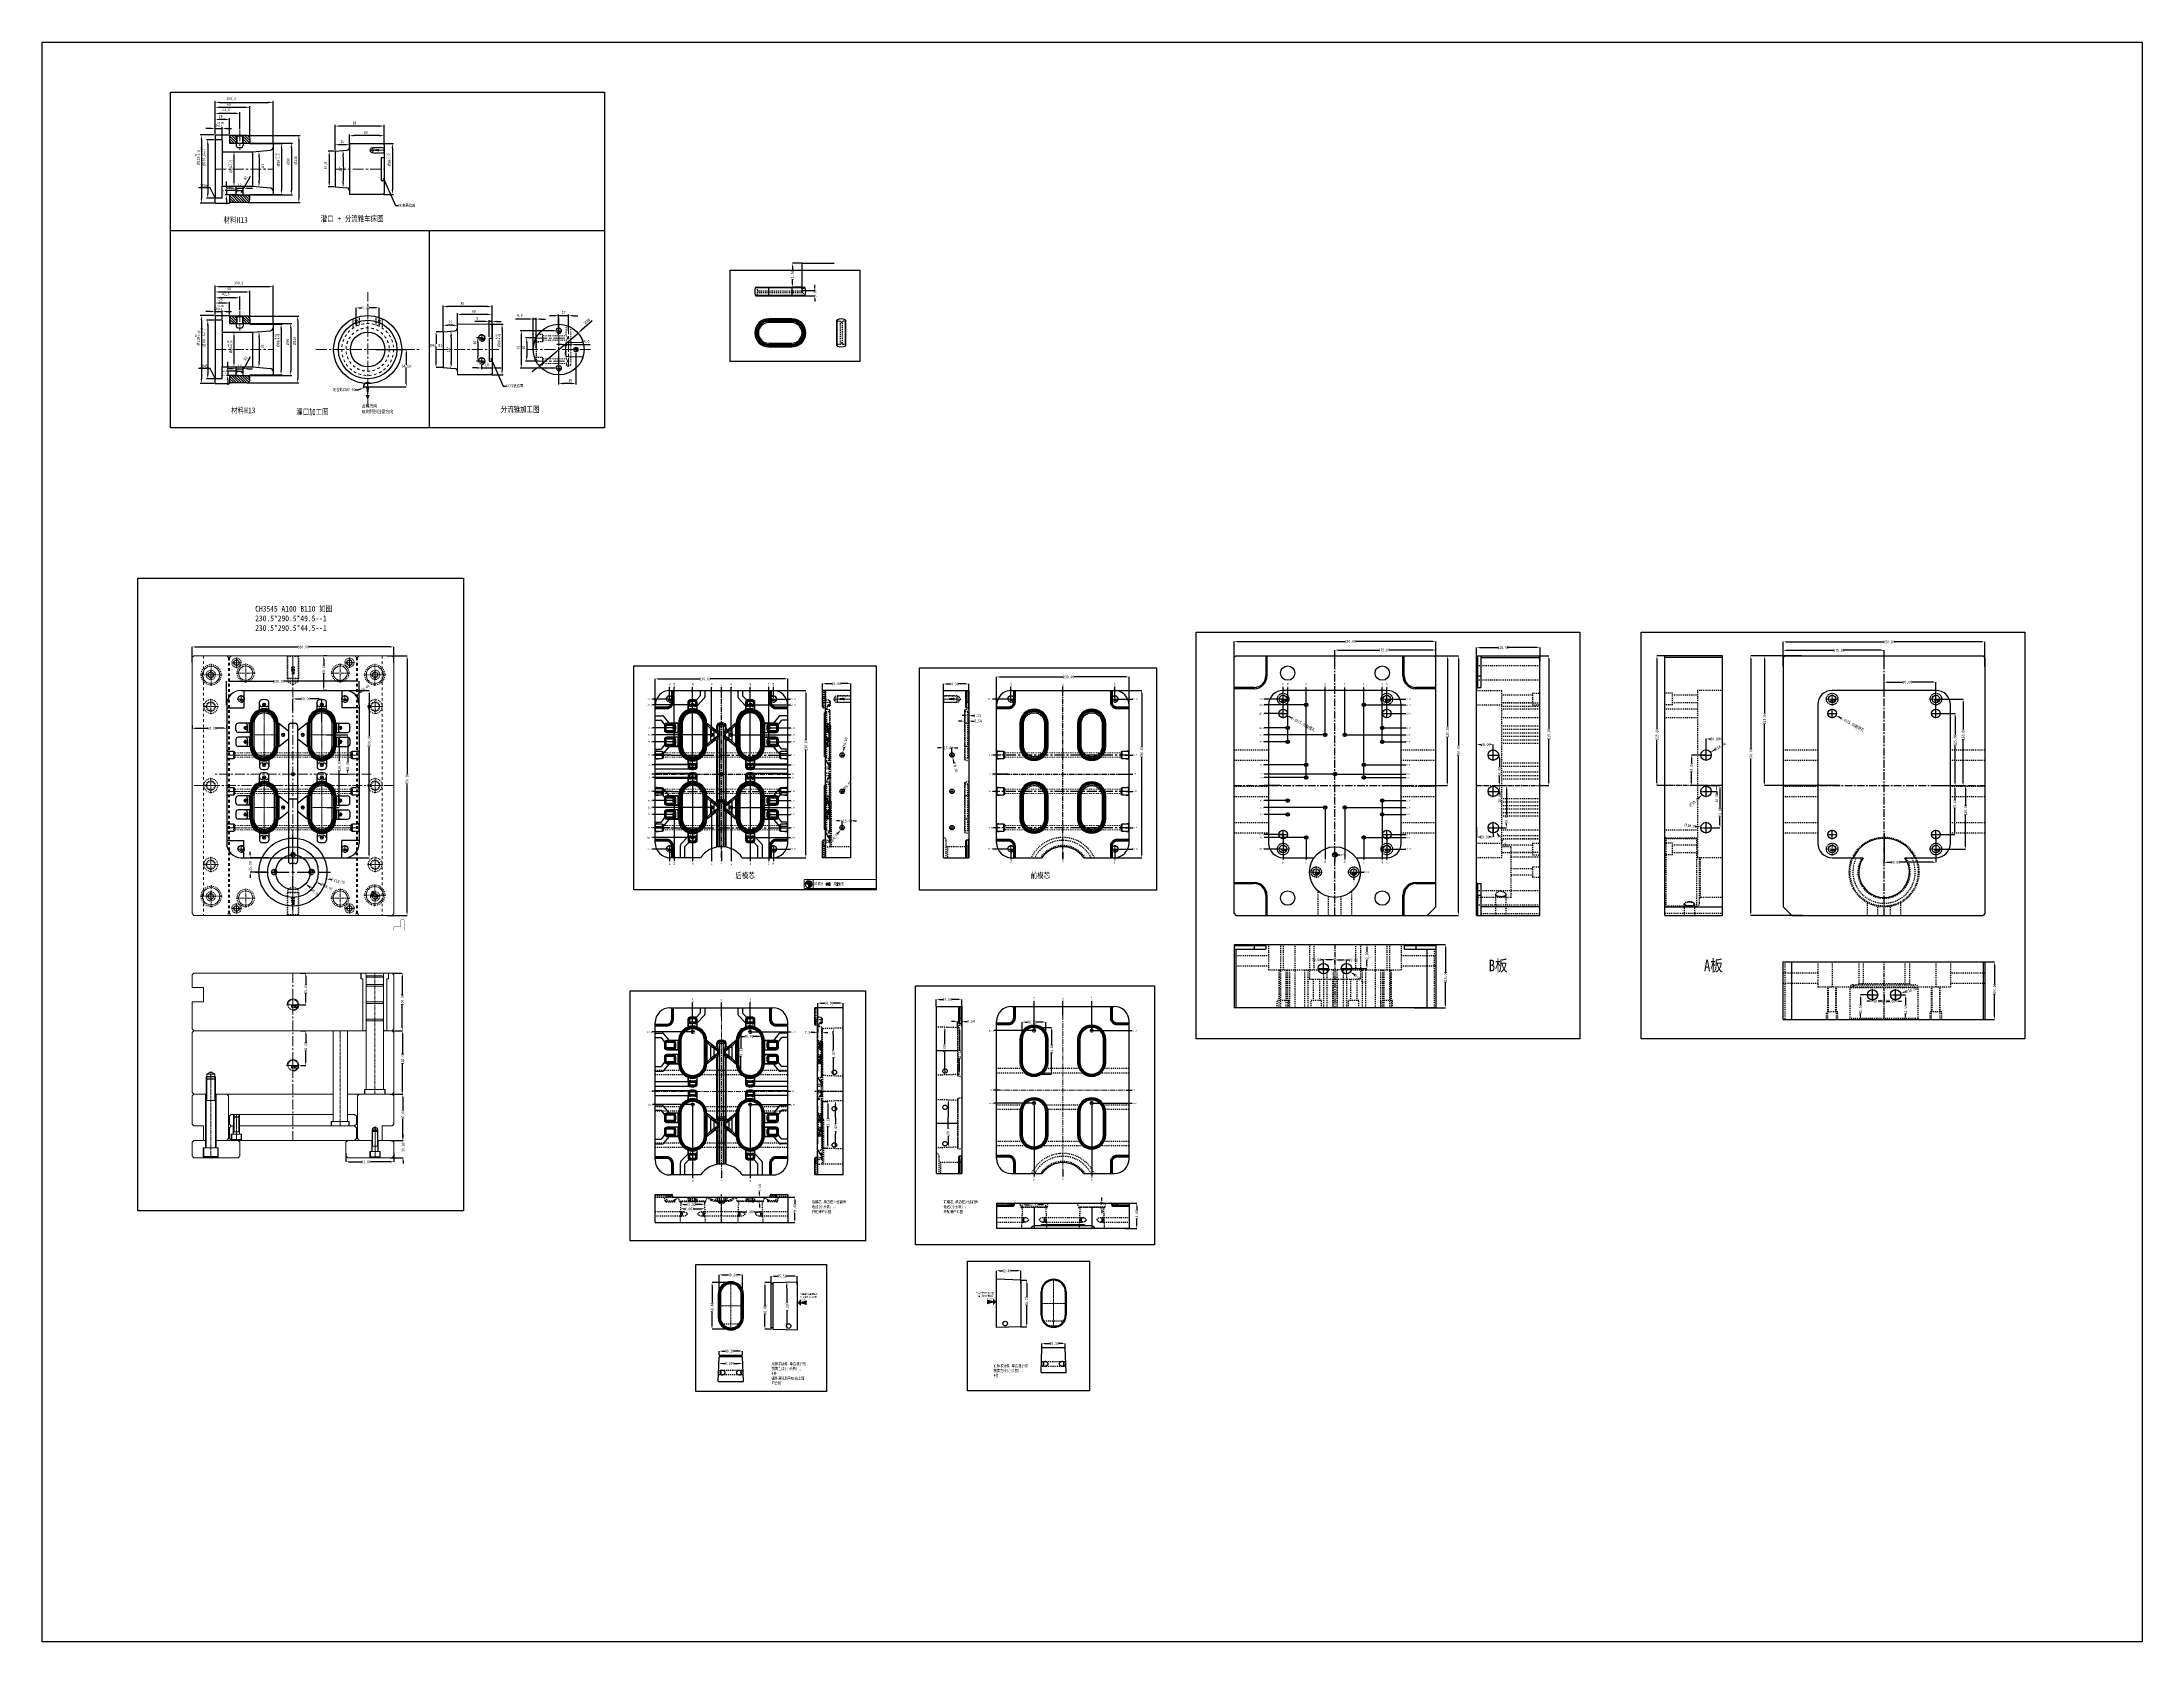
# Model space of a CAD drawing. Header units: millimetres. Extents: x 780 to 4422, y -1506 to 1268.
import ezdxf
from ezdxf.enums import TextEntityAlignment as Align

# ---------------------------------------------------------------- set-up
doc = ezdxf.new("R2010")
doc.units = ezdxf.units.MM
doc.header["$LTSCALE"] = 16.335
doc.header["$PDMODE"] = 3
doc.header["$PDSIZE"] = 0.3125
for name, pattern in [('CENTER', [0.6, 0.375, -0.075, 0.075, -0.075]), ('DIVIDE', [31.75, 12.7, -6.35, 0, -6.35, 0, -6.35]), ('HIDDEN', [0.2, 0.1, -0.1])]:
    doc.linetypes.add(name, pattern=pattern)
doc.layers.get('0').update_dxf_attribs({"linetype": 'CONTINUOUS'})
doc.layers.get('Defpoints').update_dxf_attribs({"linetype": 'CONTINUOUS'})
for name, color, linetype, lineweight in [('center', 1, 'CENTER', 9), ('cool', 153, 'HIDDEN', 9), ('dim', 82, 'CONTINUOUS', 9), ('epin', 13, 'CONTINUOUS', 9), ('insert', 85, 'CONTINUOUS', 20), ('moldbase', 7, 'CONTINUOUS', 20), ('screw', 33, 'CONTINUOUS', 13)]:
    doc.layers.add(name, color=color, linetype=linetype, lineweight=lineweight)
doc.layers.add('DEFAULT_2', color=8, linetype='HIDDEN')
doc.styles.add('ROMANC', font='romanc.shx', dxfattribs={"bigfont": 'gbcbig.shx'})
doc.styles.get("Standard").update_dxf_attribs({"font": 'txt', "width": 0.8})
doc.styles.add('TXT', font='txt.shx', dxfattribs={"bigfont": 'gbcbig.shx'})
doc.styles.add('TXT05', font='txt.shx', dxfattribs={"width": 0.5, "bigfont": 'gbcbig.shx'})
doc.dimstyles.new('ISO-25', dxfattribs={"dimtxt": 8, "dimasz": 8, "dimexe": 2, "dimexo": 1.8, "dimgap": 3, "dimtad": 1, "dimdec": 1, "dimtxsty": 'Standard', "dimcen": 2.5, "dimadec": 0, "dimazin": 0, "dimtfac": 1, "dimtmove": 0, "dimatfit": 3, "dimfxl": 0, "dimarcsym": 0})
doc.dimstyles.get("Standard").update_dxf_attribs({"dimtxt": 0.15625, "dimasz": 0.1875, "dimexe": 0.125, "dimexo": 0.0625, "dimtad": 0, "dimtih": 1, "dimtoh": 1, "dimdsep": 46, "dimtxsty": 'Standard', "dimcen": 0.09, "dimadec": 0, "dimazin": 0, "dimtp": 0.01, "dimtm": 0.01, "dimtfac": 1, "dimtofl": 0, "dimtmove": 0, "dimatfit": 3, "dimfxl": 0, "dimtolj": 1, "dimarcsym": 0})

# ---------------------------------------------------------------- blocks, each defined once
blk = doc.blocks.new('*D4')
at = {"color": 4, "lineweight": -2}
for p, q in [((1100, 118.5), (1100, 159.4)), ((1105, 159.4), (1181.6, 159.4)), ((1325, 159.4), (1199.6, 159.4)), ((1330, 118.5), (1330, 159.4))]:
    blk.add_line(p, q, dxfattribs=at)
at = {"color": 4}
for points in [[(1105, 160.2), (1105, 158.6), (1100, 159.4)], [(1325, 160.2), (1325, 158.6), (1330, 159.4)]]:
    blk.add_solid(points, dxfattribs=at)
at = {"layer": 'Defpoints', "color": 0}
for p in [(1100, 159.4), (1100, 118.5), (1330, 118.5)]:
    blk.add_point(p, dxfattribs=at)
at = {"color": 6, "insert": (1190.6, 159.4), "char_height": 5, "attachment_point": 5}
blk.add_mtext('\\A1;230.00', dxfattribs=at)
blk = doc.blocks.new('*D5')
at = {"color": 4, "lineweight": -2}
for p, q in [((1305, 143.5), (1347.1, 143.5)), ((1347.1, 138.5), (1347.1, 64.3)), ((1347.1, -141.5), (1347.1, 46.3)), ((1305, -146.5), (1347.1, -146.5))]:
    blk.add_line(p, q, dxfattribs=at)
at = {"color": 4}
for points in [[(1346.3, 138.5), (1348, 138.5), (1347.1, 143.5)], [(1346.3, -141.5), (1348, -141.5), (1347.1, -146.5)]]:
    blk.add_solid(points, dxfattribs=at)
at = {"layer": 'Defpoints', "color": 0}
for p in [(1305, 143.5), (1305, -146.5), (1347.1, -146.5)]:
    blk.add_point(p, dxfattribs=at)
at = {"color": 6, "insert": (1347.1, 55.3), "char_height": 5, "attachment_point": 5, "rotation": 90}
blk.add_mtext('\\A1;290.00', dxfattribs=at)
blk = doc.blocks.new('*D6')
at = {"color": 4, "lineweight": -2}
for p, q in [((1140.8, -141.5), (1140.8, -136.5)), ((1172.6, -146.5), (1140.8, -146.5)), ((1167.7, -171.5), (1140.8, -171.5)), ((1140.8, -176.5), (1140.8, -181.5))]:
    blk.add_line(p, q, dxfattribs=at)
at = {"color": 4}
for points in [[(1140, -141.5), (1141.6, -141.5), (1140.8, -146.5)], [(1140, -176.5), (1141.6, -176.5), (1140.8, -171.5)]]:
    blk.add_solid(points, dxfattribs=at)
at = {"layer": 'Defpoints', "color": 0}
for p in [(1140.8, -171.5), (1167.7, -171.5), (1172.6, -146.5)]:
    blk.add_point(p, dxfattribs=at)
at = {"color": 6, "insert": (1140.8, -161), "char_height": 5, "attachment_point": 5, "rotation": 90}
blk.add_mtext('\\A1;25.00', dxfattribs=at)
blk = doc.blocks.new('*D7')
at = {"color": 4, "lineweight": -2}
for p, q in [((1273.7, 203.5), (1268.3, 203.5)), ((1268.3, 198.5), (1268.3, 187.5)), ((1268.3, 148.5), (1268.3, 173.5)), ((1273.7, 143.5), (1268.3, 143.5))]:
    blk.add_line(p, q, dxfattribs=at)
at = {"color": 4}
for points in [[(1267.5, 198.5), (1269.2, 198.5), (1268.3, 203.5)], [(1267.5, 148.5), (1269.2, 148.5), (1268.3, 143.5)]]:
    blk.add_solid(points, dxfattribs=at)
at = {"layer": 'Defpoints', "color": 0}
for p in [(1273.7, 203.5), (1268.3, 143.5), (1273.7, 143.5)]:
    blk.add_point(p, dxfattribs=at)
at = {"color": 6, "insert": (1268.3, 180.5), "char_height": 5, "attachment_point": 5, "rotation": 90}
blk.add_mtext('\\A1;60.00', dxfattribs=at)
blk = doc.blocks.new('*D8')
at = {"color": 4, "lineweight": -2}
for p, q in [((1040, 83), (1040, 77.9)), ((1045, 77.9), (1067.4, 77.9)), ((1095, 77.9), (1081.4, 77.9)), ((1100, 83), (1100, 77.9))]:
    blk.add_line(p, q, dxfattribs=at)
at = {"color": 4}
for points in [[(1045, 78.8), (1045, 77.1), (1040, 77.9)], [(1095, 78.8), (1095, 77.1), (1100, 77.9)]]:
    blk.add_solid(points, dxfattribs=at)
at = {"layer": 'Defpoints', "color": 0}
for p in [(1040, 83), (1040, 77.9), (1100, 83)]:
    blk.add_point(p, dxfattribs=at)
at = {"color": 6, "insert": (1074.4, 77.9), "char_height": 5, "attachment_point": 5}
blk.add_mtext('\\A1;60.00', dxfattribs=at)
blk = doc.blocks.new('*D9')
at = {"color": 4, "lineweight": -2}
for p, q in [((1040, 192.1), (1040, 219)), ((1045, 219), (1224, 219)), ((1385, 219), (1242, 219)), ((1390, 192.1), (1390, 219))]:
    blk.add_line(p, q, dxfattribs=at)
at = {"color": 4}
for points in [[(1045, 219.8), (1045, 218.2), (1040, 219)], [(1385, 219.8), (1385, 218.2), (1390, 219)]]:
    blk.add_solid(points, dxfattribs=at)
at = {"layer": 'Defpoints', "color": 0}
for p in [(1390, 219), (1040, 192.1), (1390, 192.1)]:
    blk.add_point(p, dxfattribs=at)
at = {"color": 6, "insert": (1233, 219), "char_height": 5, "attachment_point": 5}
blk.add_mtext('\\A1;350.00', dxfattribs=at)
blk = doc.blocks.new('*D10')
at = {"color": 4, "lineweight": -2}
for p, q in [((1378.3, 203.5), (1412.9, 203.5)), ((1412.9, 198.5), (1412.9, -1.4)), ((1412.9, -241.5), (1412.9, -19.4)), ((1378.3, -246.5), (1412.9, -246.5))]:
    blk.add_line(p, q, dxfattribs=at)
at = {"color": 4}
for points in [[(1412.1, 198.5), (1413.7, 198.5), (1412.9, 203.5)], [(1412.1, -241.5), (1413.7, -241.5), (1412.9, -246.5)]]:
    blk.add_solid(points, dxfattribs=at)
at = {"layer": 'Defpoints', "color": 0}
for p in [(1378.3, 203.5), (1378.3, -246.5), (1412.9, -246.5)]:
    blk.add_point(p, dxfattribs=at)
at = {"color": 6, "insert": (1412.9, -10.4), "char_height": 5, "attachment_point": 5, "rotation": 90}
blk.add_mtext('\\A1;450.00', dxfattribs=at)
blk = doc.blocks.new('*D12')
at = {"color": 4, "lineweight": -2}
for p, q in [((2120.3, 841.7), (2120.3, 846.7)), ((2097.6, 836.7), (2120.3, 836.7)), ((2098.7, 827.7), (2120.3, 827.7)), ((2120.3, 822.7), (2120.3, 817.7))]:
    blk.add_line(p, q, dxfattribs=at)
at = {"color": 4}
for points in [[(2119.4, 841.7), (2121.1, 841.7), (2120.3, 836.7)], [(2119.4, 822.7), (2121.1, 822.7), (2120.3, 827.7)]]:
    blk.add_solid(points, dxfattribs=at)
at = {"layer": 'Defpoints', "color": 0}
for p in [(2097.6, 836.7), (2098.7, 827.7), (2120.3, 827.7)]:
    blk.add_point(p, dxfattribs=at)
at = {"color": 6, "insert": (2120.3, 832.2), "char_height": 5, "attachment_point": 5, "rotation": 90}
blk.add_mtext('\\A1;9.00', dxfattribs=at)
blk = doc.blocks.new('*D16')
at = {"color": 0, "lineweight": -2}
for p, q in [((1313.1, 1090.9), (1313.1, 1107.5)), ((1365.1, 1105.5), (1321.1, 1105.5)), ((1373.1, 1091.4), (1373.1, 1107.5))]:
    blk.add_line(p, q, dxfattribs=at)
at = {"color": 0}
for points in [[(1321.1, 1106.8), (1321.1, 1104.1), (1313.1, 1105.5)], [(1365.1, 1106.8), (1365.1, 1104.1), (1373.1, 1105.5)]]:
    blk.add_solid(points, dxfattribs=at)
at = {"layer": 'Defpoints', "color": 0}
for p in [(1313.1, 1105.5), (1313.1, 1089.1), (1373.1, 1089.6)]:
    blk.add_point(p, dxfattribs=at)
at = {"color": 0, "lineweight": 0, "insert": (1341.6, 1111), "char_height": 5, "attachment_point": 5}
blk.add_mtext('60', dxfattribs=at)
blk = doc.blocks.new('*D17')
at = {"color": 0, "lineweight": -2}
for p, q in [((1288.1, 1080.3), (1288.1, 1124)), ((1365.1, 1122), (1296.1, 1122)), ((1373.1, 1091.4), (1373.1, 1124))]:
    blk.add_line(p, q, dxfattribs=at)
at = {"color": 0}
for points in [[(1296.1, 1123.4), (1296.1, 1120.7), (1288.1, 1122)], [(1365.1, 1123.4), (1365.1, 1120.7), (1373.1, 1122)]]:
    blk.add_solid(points, dxfattribs=at)
at = {"layer": 'Defpoints', "color": 0}
for p in [(1288.1, 1122), (1288.1, 1078.5), (1373.1, 1089.6)]:
    blk.add_point(p, dxfattribs=at)
at = {"color": 0, "lineweight": 0, "insert": (1321.8, 1127.5), "char_height": 5, "attachment_point": 5}
blk.add_mtext('85', dxfattribs=at)
blk = doc.blocks.new('*D54')
at = {"color": 0, "lineweight": -2}
for p, q in [((1288.1, 1080.3), (1288.1, 1091.7)), ((1305.1, 1089.7), (1296.1, 1089.7)), ((1313.1, 1087), (1313.1, 1091.7))]:
    blk.add_line(p, q, dxfattribs=at)
at = {"color": 0}
for points in [[(1296.1, 1091.1), (1296.1, 1088.4), (1288.1, 1089.7)], [(1305.1, 1091.1), (1305.1, 1088.4), (1313.1, 1089.7)]]:
    blk.add_solid(points, dxfattribs=at)
at = {"layer": 'Defpoints', "color": 0}
for p in [(1288.1, 1089.7), (1288.1, 1078.5), (1313.1, 1085.2)]:
    blk.add_point(p, dxfattribs=at)
at = {"color": 0, "lineweight": 0, "insert": (1300.6, 1095.2), "char_height": 5, "attachment_point": 5}
blk.add_mtext('25', dxfattribs=at)
blk = doc.blocks.new('*D55')
at = {"color": 0, "lineweight": -2}
blk.add_arc((934.8, 1047.6), 368.2, 356.2447, 3.7553, dxfattribs=at)
at = {"color": 0}
for points in [[(1301, 1071.6), (1303.6, 1071.8), (1301.7, 1079.7)], [(1303.6, 1023.4), (1301, 1023.6), (1301.7, 1015.5)]]:
    blk.add_solid(points, dxfattribs=at)
at = {"layer": 'Defpoints', "color": 0}
for p in [(1288.1, 1078.5), (1308.5, 1080.3), (1302.9, 1036.9), (1288.1, 1016.7), (1308.5, 1014.9)]:
    blk.add_point(p, dxfattribs=at)
at = {"color": 0, "lineweight": 0, "insert": (1297.6, 1047.6), "char_height": 5, "attachment_point": 5, "rotation": 90}
blk.add_mtext('10°', dxfattribs=at)
blk = doc.blocks.new('*D18')
at = {"color": 0, "lineweight": -2}
for p, q in [((1286.3, 1078.5), (1275.8, 1078.5)), ((1277.8, 1070.5), (1277.8, 1024.7)), ((1286.3, 1016.7), (1275.8, 1016.7))]:
    blk.add_line(p, q, dxfattribs=at)
at = {"color": 0}
for points in [[(1276.5, 1070.5), (1279.2, 1070.5), (1277.8, 1078.5)], [(1276.5, 1024.7), (1279.2, 1024.7), (1277.8, 1016.7)]]:
    blk.add_solid(points, dxfattribs=at)
at = {"layer": 'Defpoints', "color": 0}
for p in [(1288.1, 1078.5), (1277.8, 1016.7), (1288.1, 1016.7)]:
    blk.add_point(p, dxfattribs=at)
at = {"color": 0, "lineweight": 0, "insert": (1271.9, 1053.6), "char_height": 5, "attachment_point": 5, "rotation": 90}
blk.add_mtext('61,8', dxfattribs=at)
blk = doc.blocks.new('screw_m10_g')
at = {"layer": 'screw', "color": 1, "linetype": 'CENTER', "ltscale": 0.310989}
for p, q in [((-5.5, 0), (5.5, 0)), ((0, -5.5), (0, 5.5))]:
    blk.add_line(p, q, dxfattribs=at)
at = {"layer": 'screw', "linetype": 'HIDDEN', "ltscale": 0.310989}
blk.add_circle((0, 0), 4.25, dxfattribs=at)
at = {"layer": 'screw', "color": 92, "linetype": 'HIDDEN', "ltscale": 0.310989}
blk.add_arc((0, 0), 5, 270, 180, dxfattribs=at)
at = {"layer": 'screw', "color": 6, "style": 'TXT'}
blk.add_text('M10', height=2, dxfattribs=at).set_placement((-1.7, -2.5))
blk = doc.blocks.new('screw_m12_g')
at = {"layer": 'screw', "color": 1, "linetype": 'CENTER', "ltscale": 0.373186}
for p, q in [((-6.6, 0), (6.6, 0)), ((0, -6.6), (0, 6.6))]:
    blk.add_line(p, q, dxfattribs=at)
at = {"layer": 'screw', "linetype": 'HIDDEN', "ltscale": 0.373186}
blk.add_circle((0, 0), 5.25, dxfattribs=at)
at = {"layer": 'screw', "color": 92, "linetype": 'HIDDEN', "ltscale": 0.373186}
blk.add_arc((0, 0), 6, 270, 180, dxfattribs=at)
at = {"layer": 'screw', "color": 6, "style": 'TXT'}
blk.add_text('M12', height=2.4, dxfattribs=at).set_placement((-2.04, -3))
blk = doc.blocks.new('*D19')
at = {"color": 0, "lineweight": -2}
for p, q in [((1534.3, 702.7), (1526.3, 702.7)), ((1542.3, 707.5), (1542.3, 700.7)), ((1542.3, 702.7), (1560.3, 702.7)), ((1560.3, 710.2), (1560.3, 700.7)), ((1568.3, 702.7), (1576.3, 702.7))]:
    blk.add_line(p, q, dxfattribs=at)
at = {"color": 0}
for points in [[(1534.3, 704.1), (1534.3, 701.4), (1542.3, 702.7)], [(1568.3, 704.1), (1568.3, 701.4), (1560.3, 702.7)]]:
    blk.add_solid(points, dxfattribs=at)
at = {"layer": 'Defpoints', "color": 0}
for p in [(1542.3, 709.3), (1560.3, 712), (1560.3, 702.7)]:
    blk.add_point(p, dxfattribs=at)
at = {"color": 0, "lineweight": 0, "insert": (1551.3, 708.2), "char_height": 5, "attachment_point": 5}
blk.add_mtext('18', dxfattribs=at)
blk = doc.blocks.new('*D20')
at = {"color": 0, "lineweight": -2}
for p, q in [((1543.9, 754.6), (1533.6, 754.6)), ((1535.6, 746.6), (1535.6, 722.6)), ((1543.9, 714.6), (1533.6, 714.6))]:
    blk.add_line(p, q, dxfattribs=at)
at = {"color": 0}
for points in [[(1534.3, 746.6), (1536.9, 746.6), (1535.6, 754.6)], [(1534.3, 722.6), (1536.9, 722.6), (1535.6, 714.6)]]:
    blk.add_solid(points, dxfattribs=at)
at = {"layer": 'Defpoints', "color": 0}
for p in [(1545.7, 754.6), (1535.6, 714.6), (1545.7, 714.6)]:
    blk.add_point(p, dxfattribs=at)
at = {"color": 0, "lineweight": 0, "insert": (1530.1, 746.6), "char_height": 5, "attachment_point": 5, "rotation": 90}
blk.add_mtext('40', dxfattribs=at)
blk = doc.blocks.new('*D56')
at = {"color": 0, "lineweight": -2}
for p, q in [((1667.9, 793.3), (1659.9, 793.3)), ((1675.9, 759.9), (1675.9, 795.3)), ((1692.9, 793.3), (1675.9, 793.3)), ((1692.9, 767), (1692.9, 795.3)), ((1700.9, 793.3), (1708.9, 793.3))]:
    blk.add_line(p, q, dxfattribs=at)
at = {"color": 0}
for points in [[(1667.9, 794.6), (1667.9, 792), (1675.9, 793.3)], [(1700.9, 794.6), (1700.9, 792), (1692.9, 793.3)]]:
    blk.add_solid(points, dxfattribs=at)
at = {"layer": 'Defpoints', "color": 0}
for p in [(1675.9, 793.3), (1692.9, 765.2), (1675.9, 758.1)]:
    blk.add_point(p, dxfattribs=at)
at = {"color": 0, "lineweight": 0, "insert": (1684.4, 798.8), "char_height": 5, "attachment_point": 5}
blk.add_mtext('17', dxfattribs=at)
blk = doc.blocks.new('*D21')
at = {"color": 0, "lineweight": -2}
for p, q in [((1636.4, 754.6), (1618.5, 754.6)), ((1620.5, 746.6), (1620.5, 722.6)), ((1640.3, 714.6), (1618.5, 714.6))]:
    blk.add_line(p, q, dxfattribs=at)
at = {"color": 0}
for points in [[(1619.1, 746.6), (1621.8, 746.6), (1620.5, 754.6)], [(1619.1, 722.6), (1621.8, 722.6), (1620.5, 714.6)]]:
    blk.add_solid(points, dxfattribs=at)
at = {"layer": 'Defpoints', "color": 0}
for p in [(1638.2, 754.6), (1620.5, 714.6), (1642.1, 714.6)]:
    blk.add_point(p, dxfattribs=at)
at = {"color": 0, "lineweight": 0, "insert": (1615, 737.9), "char_height": 5, "attachment_point": 5, "rotation": 90}
blk.add_mtext('40', dxfattribs=at)
blk = doc.blocks.new('*D57')
at = {"color": 0, "lineweight": -2}
for p, q in [((1675.9, 738.7), (1675.9, 673.7)), ((1705.9, 728.4), (1705.9, 673.7)), ((1697.9, 675.7), (1683.9, 675.7))]:
    blk.add_line(p, q, dxfattribs=at)
at = {"color": 0}
for points in [[(1683.9, 677), (1683.9, 674.3), (1675.9, 675.7)], [(1697.9, 677), (1697.9, 674.3), (1705.9, 675.7)]]:
    blk.add_solid(points, dxfattribs=at)
at = {"layer": 'Defpoints', "color": 0}
for p in [(1675.9, 740.5), (1705.9, 730.2), (1675.9, 675.7)]:
    blk.add_point(p, dxfattribs=at)
at = {"color": 0, "lineweight": 0, "insert": (1696.2, 681.2), "char_height": 5, "attachment_point": 5}
blk.add_mtext('30', dxfattribs=at)
blk = doc.blocks.new('*D22')
at = {"color": 0, "lineweight": -2}
for p, q in [((1668.6, 767.1), (1609.1, 767.1)), ((1611.1, 759.1), (1611.1, 710.1)), ((1669.1, 702.1), (1609.1, 702.1))]:
    blk.add_line(p, q, dxfattribs=at)
at = {"color": 0}
for points in [[(1609.8, 759.1), (1612.5, 759.1), (1611.1, 767.1)], [(1609.8, 710.1), (1612.5, 710.1), (1611.1, 702.1)]]:
    blk.add_solid(points, dxfattribs=at)
at = {"layer": 'Defpoints', "color": 0}
for p in [(1670.4, 767.1), (1611.1, 702.1), (1670.9, 702.1)]:
    blk.add_point(p, dxfattribs=at)
at = {"color": 0, "lineweight": 0, "insert": (1605.6, 738.1), "char_height": 5, "attachment_point": 5, "rotation": 90}
blk.add_mtext('65', dxfattribs=at)
blk = doc.blocks.new('*D23')
at = {"color": 0, "lineweight": -2}
for p, q in [((1680.9, 743.2), (1672.9, 743.2)), ((1688.9, 746.4), (1688.9, 741.2)), ((1688.9, 743.2), (1696.9, 743.2)), ((1696.9, 746), (1696.9, 741.2)), ((1704.9, 743.2), (1730.6, 743.2))]:
    blk.add_line(p, q, dxfattribs=at)
at = {"color": 0}
for points in [[(1680.9, 744.5), (1680.9, 741.8), (1688.9, 743.2)], [(1704.9, 744.5), (1704.9, 741.8), (1696.9, 743.2)]]:
    blk.add_solid(points, dxfattribs=at)
at = {"layer": 'Defpoints', "color": 0}
for p in [(1688.9, 748.2), (1688.9, 743.2), (1696.9, 747.8)]:
    blk.add_point(p, dxfattribs=at)
at = {"color": 0, "lineweight": 0, "insert": (1722, 748.7), "char_height": 5, "attachment_point": 5}
blk.add_mtext('%%C6.0', dxfattribs=at)
blk = doc.blocks.new('*D24')
at = {"color": 0, "lineweight": -2}
for p, q in [((1500.3, 777.9), (1500.3, 797.4)), ((1552.3, 795.4), (1508.3, 795.4)), ((1560.3, 778), (1560.3, 797.4))]:
    blk.add_line(p, q, dxfattribs=at)
at = {"color": 0}
for points in [[(1508.3, 796.8), (1508.3, 794.1), (1500.3, 795.4)], [(1552.3, 796.8), (1552.3, 794.1), (1560.3, 795.4)]]:
    blk.add_solid(points, dxfattribs=at)
at = {"layer": 'Defpoints', "color": 0}
for p in [(1500.3, 795.4), (1500.3, 776.1), (1560.3, 776.2)]:
    blk.add_point(p, dxfattribs=at)
at = {"color": 0, "lineweight": 0, "insert": (1528.8, 800.9), "char_height": 5, "attachment_point": 5}
blk.add_mtext('60', dxfattribs=at)
blk = doc.blocks.new('*D25')
at = {"color": 0, "lineweight": -2}
for p, q in [((1475.3, 767.3), (1475.3, 811)), ((1552.3, 809), (1483.3, 809)), ((1560.3, 778), (1560.3, 811))]:
    blk.add_line(p, q, dxfattribs=at)
at = {"color": 0}
for points in [[(1483.3, 810.4), (1483.3, 807.7), (1475.3, 809)], [(1552.3, 810.4), (1552.3, 807.7), (1560.3, 809)]]:
    blk.add_solid(points, dxfattribs=at)
at = {"layer": 'Defpoints', "color": 0}
for p in [(1475.3, 809), (1475.3, 765.5), (1560.3, 776.2)]:
    blk.add_point(p, dxfattribs=at)
at = {"color": 0, "lineweight": 0, "insert": (1509, 814.5), "char_height": 5, "attachment_point": 5}
blk.add_mtext('85', dxfattribs=at)
blk = doc.blocks.new('*D58')
at = {"color": 0, "lineweight": -2}
for p, q in [((1475.3, 767.3), (1475.3, 778.7)), ((1492.3, 776.7), (1483.3, 776.7)), ((1500.3, 774), (1500.3, 778.7))]:
    blk.add_line(p, q, dxfattribs=at)
at = {"color": 0}
for points in [[(1483.3, 778.1), (1483.3, 775.4), (1475.3, 776.7)], [(1492.3, 778.1), (1492.3, 775.4), (1500.3, 776.7)]]:
    blk.add_solid(points, dxfattribs=at)
at = {"layer": 'Defpoints', "color": 0}
for p in [(1475.3, 776.7), (1475.3, 765.5), (1500.3, 772.2)]:
    blk.add_point(p, dxfattribs=at)
at = {"color": 0, "lineweight": 0, "insert": (1487.8, 782.2), "char_height": 5, "attachment_point": 5}
blk.add_mtext('25', dxfattribs=at)
blk = doc.blocks.new('*D59')
at = {"color": 0, "lineweight": -2}
blk.add_arc((1122.1, 734.6), 368.2, 356.2447, 3.7553, dxfattribs=at)
at = {"color": 0}
for points in [[(1488.2, 758.6), (1490.9, 758.8), (1488.9, 766.7)], [(1490.9, 710.4), (1488.2, 710.6), (1488.9, 702.5)]]:
    blk.add_solid(points, dxfattribs=at)
at = {"layer": 'Defpoints', "color": 0}
for p in [(1475.3, 765.5), (1495.8, 767.3), (1475.3, 703.7), (1490.2, 723.9), (1495.8, 701.9)]:
    blk.add_point(p, dxfattribs=at)
at = {"color": 0, "lineweight": 0, "insert": (1484.8, 734.6), "char_height": 5, "attachment_point": 5, "rotation": 90}
blk.add_mtext('10°', dxfattribs=at)
blk = doc.blocks.new('*D60')
at = {"color": 0, "lineweight": -2}
for p, q in [((1734.3, 784.2), (1715.6, 768.3)), ((1642.4, 706.1), (1709.5, 763.1)), ((1636.3, 700.9), (1630.2, 695.7))]:
    blk.add_line(p, q, dxfattribs=at)
at = {"color": 0}
for points in [[(1714.7, 769.3), (1716.4, 767.3), (1709.5, 763.1)], [(1635.5, 701.9), (1637.2, 699.9), (1642.4, 706.1)]]:
    blk.add_solid(points, dxfattribs=at)
at = {"layer": 'Defpoints', "color": 0}
for p in [(1709.5, 763.1), (1642.4, 706.1)]:
    blk.add_point(p, dxfattribs=at)
at = {"color": 0, "lineweight": 0, "insert": (1724.4, 783), "char_height": 5, "attachment_point": 5, "rotation": 40.3835}
blk.add_mtext('∅88', dxfattribs=at)
blk = doc.blocks.new('*D26')
at = {"color": 0, "lineweight": -2}
for p, q in [((1372.9, 1091.6), (1389.5, 1091.6)), ((1387.5, 1083.6), (1387.5, 1011.6)), ((1372.9, 1003.6), (1389.5, 1003.6))]:
    blk.add_line(p, q, dxfattribs=at)
at = {"color": 0}
for points in [[(1386.1, 1083.6), (1388.8, 1083.6), (1387.5, 1091.6)], [(1386.1, 1011.6), (1388.8, 1011.6), (1387.5, 1003.6)]]:
    blk.add_solid(points, dxfattribs=at)
at = {"layer": 'Defpoints', "color": 0}
for p in [(1371.1, 1091.6), (1371.1, 1003.6), (1387.5, 1003.6)]:
    blk.add_point(p, dxfattribs=at)
at = {"color": 0, "lineweight": 0, "insert": (1380.4, 1063.4), "char_height": 5, "attachment_point": 5, "rotation": 90}
blk.add_mtext('%%C88{\\H0.7x;\\S-0.02^ -0.05;}', dxfattribs=at)
blk = doc.blocks.new('*D27')
at = {"color": 0, "lineweight": -2}
for p, q in [((1560.1, 778.6), (1579.7, 778.6)), ((1577.7, 770.6), (1577.7, 698.6)), ((1560.1, 690.6), (1579.7, 690.6))]:
    blk.add_line(p, q, dxfattribs=at)
at = {"color": 0}
for points in [[(1576.4, 770.6), (1579, 770.6), (1577.7, 778.6)], [(1576.4, 698.6), (1579, 698.6), (1577.7, 690.6)]]:
    blk.add_solid(points, dxfattribs=at)
at = {"layer": 'Defpoints', "color": 0}
for p in [(1558.3, 778.6), (1558.3, 690.6), (1577.7, 690.6)]:
    blk.add_point(p, dxfattribs=at)
at = {"color": 0, "lineweight": 0, "insert": (1570.6, 750.4), "char_height": 5, "attachment_point": 5, "rotation": 90}
blk.add_mtext('%%C88{\\H0.7x;\\S-0.02^ -0.05;}', dxfattribs=at)
blk = doc.blocks.new('*D61')
at = {"color": 0, "lineweight": -2}
for p, q in [((1547.3, 783.3), (1530.6, 783.3)), ((1555.3, 756.4), (1555.3, 785.3)), ((1560.3, 783.3), (1555.3, 783.3)), ((1560.3, 756.4), (1560.3, 785.3)), ((1568.3, 783.3), (1576.3, 783.3))]:
    blk.add_line(p, q, dxfattribs=at)
at = {"color": 0}
for points in [[(1547.3, 784.6), (1547.3, 782), (1555.3, 783.3)], [(1568.3, 784.6), (1568.3, 782), (1560.3, 783.3)]]:
    blk.add_solid(points, dxfattribs=at)
at = {"layer": 'Defpoints', "color": 0}
for p in [(1555.3, 783.3), (1555.3, 754.6), (1560.3, 754.6)]:
    blk.add_point(p, dxfattribs=at)
at = {"color": 0, "lineweight": 0, "insert": (1534.9, 788.8), "char_height": 5, "attachment_point": 5}
blk.add_mtext('5', dxfattribs=at)
blk = doc.blocks.new('*D62')
at = {"color": 0, "lineweight": -2}
for p, q in [((1623.9, 787.4), (1601, 787.4)), ((1631.9, 736.4), (1631.9, 789.4)), ((1636.8, 787.4), (1631.9, 787.4)), ((1636.8, 736.4), (1636.8, 789.4)), ((1644.8, 787.4), (1652.8, 787.4))]:
    blk.add_line(p, q, dxfattribs=at)
at = {"color": 0}
for points in [[(1623.9, 788.8), (1623.9, 786.1), (1631.9, 787.4)], [(1644.8, 788.8), (1644.8, 786.1), (1636.8, 787.4)]]:
    blk.add_solid(points, dxfattribs=at)
at = {"layer": 'Defpoints', "color": 0}
for p in [(1631.9, 787.4), (1631.9, 734.6), (1636.8, 734.6)]:
    blk.add_point(p, dxfattribs=at)
at = {"color": 0, "lineweight": 0, "insert": (1608.3, 793.4), "char_height": 5, "attachment_point": 5}
blk.add_mtext('4,8', dxfattribs=at)
blk = doc.blocks.new('*D28')
at = {"color": 6, "lineweight": -2}
for p, q in [((1322.9, 664.8), (1327.9, 664.8)), ((1327.9, 664.8), (1332.7, 666.3))]:
    blk.add_line(p, q, dxfattribs=at)
blk.add_arc((1344.6, 670.1), 7.5, 130.5176, 197.6094, dxfattribs=at)
at = {"color": 6}
blk.add_solid([(1332.4, 667.1), (1332.9, 665.5), (1337.5, 667.8)], dxfattribs=at)
at = {"layer": 'Defpoints', "color": 0}
for p in [(1337.5, 667.8), (1344.6, 670.1)]:
    blk.add_point(p, dxfattribs=at)
at = {"color": 3, "insert": (1304.1, 664.8), "char_height": 5, "attachment_point": 5}
blk.add_mtext('\\A1;{\\fSimSun|b0|i0|c134|p2;定位缺口}R7.50', dxfattribs=at)
blk = doc.blocks.new('*D63')
at = {"color": 6, "lineweight": -2}
for p, q in [((1359.4, 734.6), (1411.6, 734.6)), ((1411.6, 729.6), (1411.6, 708.2)), ((1411.6, 675.1), (1411.6, 703.2)), ((1344.6, 670.1), (1411.6, 670.1))]:
    blk.add_line(p, q, dxfattribs=at)
at = {"color": 6}
for points in [[(1410.7, 729.6), (1412.4, 729.6), (1411.6, 734.6)], [(1410.7, 675.1), (1412.4, 675.1), (1411.6, 670.1)]]:
    blk.add_solid(points, dxfattribs=at)
at = {"layer": 'Defpoints', "color": 0}
for p in [(1359.4, 734.6), (1411.6, 734.6), (1344.6, 670.1)]:
    blk.add_point(p, dxfattribs=at)
at = {"color": 3, "insert": (1411.6, 705.7), "char_height": 5, "attachment_point": 5}
blk.add_mtext('\\A1;64.50', dxfattribs=at)
blk = doc.blocks.new('*D64')
at = {"color": 6, "lineweight": -2}
for p, q in [((1324.6, 787.5), (1324.6, 806.9)), ((1329.6, 806.9), (1333.1, 806.9)), ((1359.6, 806.9), (1347.1, 806.9)), ((1364.6, 788.3), (1364.6, 806.9))]:
    blk.add_line(p, q, dxfattribs=at)
at = {"color": 6}
for points in [[(1329.6, 807.7), (1329.6, 806.1), (1324.6, 806.9)], [(1359.6, 807.7), (1359.6, 806.1), (1364.6, 806.9)]]:
    blk.add_solid(points, dxfattribs=at)
at = {"layer": 'Defpoints', "color": 0}
for p in [(1324.6, 806.9), (1324.6, 787.5), (1364.6, 788.3)]:
    blk.add_point(p, dxfattribs=at)
at = {"color": 3, "insert": (1340.1, 806.9), "char_height": 5, "attachment_point": 5}
blk.add_mtext('\\A1;40.00', dxfattribs=at)
blk = doc.blocks.new('epin_ejp_8')
at = {"layer": 'epin', "lineweight": 0}
h = blk.add_hatch(dxfattribs=at)
h.set_pattern_fill('_ANSI31', color=123, scale=0.2, angle=90, style=0)
h.set_pattern_definition([(135, (-4776.1665, 107.23786), (-0.44901281, -0.44901281), [])])
h.paths.add_polyline_path([(0, 4, 0.4142136), (-4, 0), (0, 0)])
h.paths.add_polyline_path([(4, 0), (0, 0), (0, -4, 0.4142136)])
at = {"layer": 'epin', "color": 1, "linetype": 'CENTER', "lineweight": 0, "ltscale": 4}
for p, q in [((-4.4, 0), (4.4, 0)), ((0, -4.4), (0, 4.4))]:
    blk.add_line(p, q, dxfattribs=at)
at = {"layer": 'epin', "lineweight": 0}
blk.add_circle((0, 0), 4, dxfattribs=at)
at = {"layer": 'epin', "color": 6, "lineweight": 0, "style": 'TXT05', "width": 0.5}
blk.add_text('%%c8', height=2.8, dxfattribs=at).set_placement((0.16, 0.4))
blk = doc.blocks.new('*D29')
at = {"color": 0, "lineweight": -2}
for p, q in [((1182.2, 1091.6), (1197.1, 1091.6)), ((1195.1, 1083.6), (1195.1, 1011.6)), ((1182.2, 1003.6), (1197.1, 1003.6))]:
    blk.add_line(p, q, dxfattribs=at)
at = {"color": 0}
for points in [[(1193.7, 1083.6), (1196.4, 1083.6), (1195.1, 1091.6)], [(1193.7, 1011.6), (1196.4, 1011.6), (1195.1, 1003.6)]]:
    blk.add_solid(points, dxfattribs=at)
at = {"layer": 'Defpoints', "color": 0}
for p in [(1180.4, 1091.6), (1180.4, 1003.6), (1195.1, 1003.6)]:
    blk.add_point(p, dxfattribs=at)
at = {"color": 0, "lineweight": 0, "insert": (1188, 1063.4), "char_height": 5, "attachment_point": 5, "rotation": 90}
blk.add_mtext('%%C88{\\H0.7x;\\S-0.02^ -0.05;}', dxfattribs=at)
blk = doc.blocks.new('*D30')
at = {"color": 0, "lineweight": -2}
for p, q in [((1078.3, 1098.4), (1065.2, 1098.4)), ((1067.2, 1090.4), (1067.2, 1004.8)), ((1078.3, 996.8), (1065.2, 996.8))]:
    blk.add_line(p, q, dxfattribs=at)
at = {"color": 0}
for points in [[(1065.9, 1090.4), (1068.5, 1090.4), (1067.2, 1098.4)], [(1065.9, 1004.8), (1068.5, 1004.8), (1067.2, 996.8)]]:
    blk.add_solid(points, dxfattribs=at)
at = {"layer": 'Defpoints', "color": 0}
for p in [(1080.1, 1098.4), (1067.2, 996.8), (1080.1, 996.8)]:
    blk.add_point(p, dxfattribs=at)
at = {"color": 0, "lineweight": 0, "insert": (1059.7, 1069), "char_height": 5, "attachment_point": 5, "rotation": 90}
blk.add_mtext('%%C101,6{\\H0.7x;\\S+0.05^ +0.1;}', dxfattribs=at)
blk = doc.blocks.new('*D31')
at = {"color": 0, "lineweight": -2}
for p, q in [((1072.1, 1117.9), (1064.1, 1117.9)), ((1080.1, 1114.4), (1080.1, 1119.9)), ((1080.1, 1117.9), (1092.1, 1117.9)), ((1092.1, 1100.2), (1092.1, 1119.9)), ((1100.1, 1117.9), (1108.1, 1117.9))]:
    blk.add_line(p, q, dxfattribs=at)
at = {"color": 0}
for points in [[(1072.1, 1119.2), (1072.1, 1116.6), (1080.1, 1117.9)], [(1100.1, 1119.2), (1100.1, 1116.6), (1092.1, 1117.9)]]:
    blk.add_solid(points, dxfattribs=at)
at = {"layer": 'Defpoints', "color": 0}
for p in [(1080.1, 1112.6), (1092.1, 1117.9), (1092.1, 1098.4)]:
    blk.add_point(p, dxfattribs=at)
at = {"color": 0, "lineweight": 0, "insert": (1086.1, 1125), "char_height": 5, "attachment_point": 5}
blk.add_mtext('12{\\H0.7x;\\S+0.05^ +0.1;}', dxfattribs=at)
blk = doc.blocks.new('*D32')
at = {"color": 0, "lineweight": -2}
for p, q in [((1080.1, 1114.4), (1080.1, 1156.6)), ((1088.1, 1154.6), (1132.1, 1154.6)), ((1140.1, 1102.9), (1140.1, 1156.6))]:
    blk.add_line(p, q, dxfattribs=at)
at = {"color": 0}
for points in [[(1088.1, 1156), (1088.1, 1153.3), (1080.1, 1154.6)], [(1132.1, 1156), (1132.1, 1153.3), (1140.1, 1154.6)]]:
    blk.add_solid(points, dxfattribs=at)
at = {"layer": 'Defpoints', "color": 0}
for p in [(1140.1, 1154.6), (1080.1, 1112.6), (1140.1, 1101.1)]:
    blk.add_point(p, dxfattribs=at)
at = {"color": 0, "lineweight": 0, "insert": (1104.1, 1160.1), "char_height": 5, "attachment_point": 5}
blk.add_mtext('60', dxfattribs=at)
blk = doc.blocks.new('*D33')
at = {"color": 0, "lineweight": -2}
for p, q in [((1078.3, 1106.6), (1054.2, 1106.6)), ((1056.2, 1098.6), (1056.2, 996.6)), ((1078.3, 988.6), (1054.2, 988.6))]:
    blk.add_line(p, q, dxfattribs=at)
at = {"color": 0}
for points in [[(1054.9, 1098.6), (1057.5, 1098.6), (1056.2, 1106.6)], [(1054.9, 996.6), (1057.5, 996.6), (1056.2, 988.6)]]:
    blk.add_solid(points, dxfattribs=at)
at = {"layer": 'Defpoints', "color": 0}
for p in [(1080.1, 1106.6), (1056.2, 988.6), (1080.1, 988.6)]:
    blk.add_point(p, dxfattribs=at)
at = {"color": 0, "lineweight": 0, "insert": (1049.1, 1067.6), "char_height": 5, "attachment_point": 5, "rotation": 90}
blk.add_mtext('%%C118{\\H0.7x;\\S+0^ -0.15;}', dxfattribs=at)
blk = doc.blocks.new('*D34')
at = {"color": 0, "lineweight": -2}
for p, q in [((1093.9, 1077.6), (1114.7, 1077.6)), ((1112.7, 1069.6), (1112.7, 1025.6)), ((1093.9, 1017.6), (1114.7, 1017.6))]:
    blk.add_line(p, q, dxfattribs=at)
at = {"color": 0}
for points in [[(1111.4, 1069.6), (1114, 1069.6), (1112.7, 1077.6)], [(1111.4, 1025.6), (1114, 1025.6), (1112.7, 1017.6)]]:
    blk.add_solid(points, dxfattribs=at)
at = {"layer": 'Defpoints', "color": 0}
for p in [(1092.1, 1077.6), (1092.1, 1017.6), (1112.7, 1017.6)]:
    blk.add_point(p, dxfattribs=at)
at = {"color": 0, "lineweight": 0, "insert": (1105.6, 1052.3), "char_height": 5, "attachment_point": 5, "rotation": 90}
blk.add_mtext('%%C60{\\H0.7x;\\S+0.05^ +0.03;}', dxfattribs=at)
blk = doc.blocks.new('*D35')
at = {"color": 0, "lineweight": -2}
for p, q in [((1138.7, 990.1), (1138.6, 990.3)), ((1138.9, 990.1), (1138.7, 990.1))]:
    blk.add_line(p, q, dxfattribs=at)
at = {"color": 0}
blk.add_solid([(1138.6, 990.3), (1138.6, 990.3), (1138.5, 990.4)], dxfattribs=at)
at = {"layer": 'Defpoints', "color": 0}
for p in [(1135.1, 994.1), (1138.5, 990.4)]:
    blk.add_point(p, dxfattribs=at)
at = {"color": 0, "insert": (1139.2, 990.1), "char_height": 0.156, "attachment_point": 5}
blk.add_mtext('\\A1;R5.00', dxfattribs=at)
blk = doc.blocks.new('*D36')
at = {"color": 0, "lineweight": -2}
for p, q in [((1108.6, 1014.3), (1100.6, 1014.3)), ((1116.6, 1005.6), (1116.6, 1016.3)), ((1116.6, 1014.3), (1128.6, 1014.3)), ((1128.6, 1005.6), (1128.6, 1016.3)), ((1136.6, 1014.3), (1144.6, 1014.3))]:
    blk.add_line(p, q, dxfattribs=at)
at = {"color": 0}
for points in [[(1108.6, 1015.6), (1108.6, 1013), (1116.6, 1014.3)], [(1136.6, 1015.6), (1136.6, 1013), (1128.6, 1014.3)]]:
    blk.add_solid(points, dxfattribs=at)
at = {"layer": 'Defpoints', "color": 0}
for p in [(1116.6, 1003.8), (1128.6, 1014.3), (1128.6, 1003.8)]:
    blk.add_point(p, dxfattribs=at)
at = {"color": 0, "lineweight": 0, "insert": (1122.6, 1019.8), "char_height": 5, "attachment_point": 5}
blk.add_mtext('12', dxfattribs=at)
blk = doc.blocks.new('*D37')
at = {"color": 0, "lineweight": -2}
for p, q in [((1099.5, 1018.1), (1099.5, 1026.1)), ((1120.8, 1010.1), (1097.5, 1010.1)), ((1120.8, 1002.6), (1097.5, 1002.6)), ((1099.5, 1010.1), (1099.5, 1002.6)), ((1099.5, 994.6), (1099.5, 986.6))]:
    blk.add_line(p, q, dxfattribs=at)
at = {"color": 0}
for points in [[(1098.2, 1018.1), (1100.9, 1018.1), (1099.5, 1010.1)], [(1098.2, 994.6), (1100.9, 994.6), (1099.5, 1002.6)]]:
    blk.add_solid(points, dxfattribs=at)
at = {"layer": 'Defpoints', "color": 0}
for p in [(1099.5, 1002.6), (1122.6, 1010.1), (1122.6, 1002.6)]:
    blk.add_point(p, dxfattribs=at)
at = {"color": 0, "lineweight": 0, "insert": (1093.6, 1006.3), "char_height": 5, "attachment_point": 5, "rotation": 90}
blk.add_mtext('7,5', dxfattribs=at)
blk = doc.blocks.new('*D38')
at = {"color": 0, "lineweight": -2}
for p, q in [((1140.8, 1034.9), (1130.9, 1016.8)), ((1125.6, 1007.1), (1127, 1009.7))]:
    blk.add_line(p, q, dxfattribs=at)
at = {"color": 0}
blk.add_solid([(1129.7, 1017.4), (1132, 1016.1), (1127, 1009.7)], dxfattribs=at)
at = {"layer": 'Defpoints', "color": 0}
for p in [(1125.6, 1007.1), (1127, 1009.7)]:
    blk.add_point(p, dxfattribs=at)
at = {"color": 0, "lineweight": 0, "insert": (1132.9, 1032), "char_height": 5, "attachment_point": 5, "rotation": 61.3978}
blk.add_mtext('R3', dxfattribs=at)
blk = doc.blocks.new('*D39')
at = {"color": 0, "lineweight": -2}
for p, q in [((1141.9, 1092.6), (1214.2, 1092.6)), ((1212.2, 1084.6), (1212.2, 1010.6)), ((1141.9, 1002.6), (1214.2, 1002.6))]:
    blk.add_line(p, q, dxfattribs=at)
at = {"color": 0}
for points in [[(1210.8, 1084.6), (1213.5, 1084.6), (1212.2, 1092.6)], [(1210.8, 1010.6), (1213.5, 1010.6), (1212.2, 1002.6)]]:
    blk.add_solid(points, dxfattribs=at)
at = {"layer": 'Defpoints', "color": 0}
for p in [(1140.1, 1092.6), (1140.1, 1002.6), (1212.2, 1002.6)]:
    blk.add_point(p, dxfattribs=at)
at = {"color": 0, "lineweight": 0, "insert": (1206.7, 1060.8), "char_height": 5, "attachment_point": 5, "rotation": 90}
blk.add_mtext('%%C90', dxfattribs=at)
blk = doc.blocks.new('*D65')
at = {"color": 0, "lineweight": -2}
for p, q in [((1080.1, 1114.4), (1080.1, 1135.5)), ((1097.1, 1133.5), (1088.1, 1133.5)), ((1105.1, 1108.4), (1105.1, 1135.5))]:
    blk.add_line(p, q, dxfattribs=at)
at = {"color": 0}
for points in [[(1088.1, 1134.9), (1088.1, 1132.2), (1080.1, 1133.5)], [(1097.1, 1134.9), (1097.1, 1132.2), (1105.1, 1133.5)]]:
    blk.add_solid(points, dxfattribs=at)
at = {"layer": 'Defpoints', "color": 0}
for p in [(1080.1, 1133.5), (1080.1, 1112.6), (1105.1, 1106.6)]:
    blk.add_point(p, dxfattribs=at)
at = {"color": 0, "lineweight": 0, "insert": (1089.5, 1139), "char_height": 5, "attachment_point": 5}
blk.add_mtext('25', dxfattribs=at)
blk = doc.blocks.new('*D40')
at = {"color": 0, "lineweight": -2}
for p, q in [((1136.9, 1105.6), (1227.3, 1105.6)), ((1225.3, 1097.6), (1225.3, 997.6)), ((1136.9, 989.6), (1227.3, 989.6))]:
    blk.add_line(p, q, dxfattribs=at)
at = {"color": 0}
for points in [[(1223.9, 1097.6), (1226.6, 1097.6), (1225.3, 1105.6)], [(1223.9, 997.6), (1226.6, 997.6), (1225.3, 989.6)]]:
    blk.add_solid(points, dxfattribs=at)
at = {"layer": 'Defpoints', "color": 0}
for p in [(1135.1, 1105.6), (1135.1, 989.6), (1225.3, 989.6)]:
    blk.add_point(p, dxfattribs=at)
at = {"color": 0, "lineweight": 0, "insert": (1219.8, 1062.6), "char_height": 5, "attachment_point": 5, "rotation": 90}
blk.add_mtext('%%C116', dxfattribs=at)
blk = doc.blocks.new('*D66')
at = {"color": 0, "lineweight": -2}
for p, q in [((1080.1, 1108.4), (1080.1, 1165.1)), ((1088.1, 1163.1), (1172.4, 1163.1)), ((1180.4, 1093.4), (1180.4, 1165.1))]:
    blk.add_line(p, q, dxfattribs=at)
at = {"color": 0}
for points in [[(1088.1, 1164.5), (1088.1, 1161.8), (1080.1, 1163.1)], [(1172.4, 1164.5), (1172.4, 1161.8), (1180.4, 1163.1)]]:
    blk.add_solid(points, dxfattribs=at)
at = {"layer": 'Defpoints', "color": 0}
for p in [(1180.4, 1163.1), (1080.1, 1106.6), (1180.4, 1091.6)]:
    blk.add_point(p, dxfattribs=at)
at = {"color": 0, "lineweight": 0, "insert": (1107.7, 1169), "char_height": 5, "attachment_point": 5}
blk.add_mtext('100,3', dxfattribs=at)
blk = doc.blocks.new('*D67')
at = {"color": 0, "lineweight": -2}
for p, q in [((1080.1, 1124.1), (1080.1, 1146)), ((1114.6, 1144), (1088.1, 1144)), ((1122.6, 1116.5), (1122.6, 1146))]:
    blk.add_line(p, q, dxfattribs=at)
at = {"color": 0}
for points in [[(1088.1, 1145.4), (1088.1, 1142.7), (1080.1, 1144)], [(1114.6, 1145.4), (1114.6, 1142.7), (1122.6, 1144)]]:
    blk.add_solid(points, dxfattribs=at)
at = {"layer": 'Defpoints', "color": 0}
for p in [(1080.1, 1144), (1080.1, 1122.3), (1122.6, 1114.7)]:
    blk.add_point(p, dxfattribs=at)
at = {"color": 0, "lineweight": 0, "insert": (1099.1, 1150), "char_height": 5, "attachment_point": 5}
blk.add_mtext('42,5', dxfattribs=at)
blk = doc.blocks.new('*D68')
at = {"color": 0, "lineweight": -2}
blk.add_arc((802.1, 1047.6), 355, 356.2912, 3.7088, dxfattribs=at)
at = {"color": 0}
for points in [[(1155.1, 1070.5), (1157.7, 1070.7), (1155.8, 1078.5)], [(1157.7, 1024.5), (1155.1, 1024.7), (1155.8, 1016.7)]]:
    blk.add_solid(points, dxfattribs=at)
at = {"layer": 'Defpoints', "color": 0}
for p in [(1145.1, 1077.6), (1175.8, 1080.3), (1157, 1037.3), (1145.1, 1017.6), (1175.8, 1014.9)]:
    blk.add_point(p, dxfattribs=at)
at = {"color": 0, "lineweight": 0, "insert": (1162.6, 1052.2), "char_height": 5, "attachment_point": 5, "rotation": 270.7286}
blk.add_mtext('10°', dxfattribs=at)
blk = doc.blocks.new('*D41')
at = {"color": 0, "lineweight": -2}
for p, q in [((1178.6, 778.6), (1196.4, 778.6)), ((1194.4, 770.6), (1194.4, 698.6)), ((1178.6, 690.6), (1196.4, 690.6))]:
    blk.add_line(p, q, dxfattribs=at)
at = {"color": 0}
for points in [[(1193, 770.6), (1195.7, 770.6), (1194.4, 778.6)], [(1193, 698.6), (1195.7, 698.6), (1194.4, 690.6)]]:
    blk.add_solid(points, dxfattribs=at)
at = {"layer": 'Defpoints', "color": 0}
for p in [(1176.8, 778.6), (1176.8, 690.6), (1194.4, 690.6)]:
    blk.add_point(p, dxfattribs=at)
at = {"color": 0, "lineweight": 0, "insert": (1187.3, 750.4), "char_height": 5, "attachment_point": 5, "rotation": 90}
blk.add_mtext('%%C88{\\H0.7x;\\S-0.02^ -0.05;}', dxfattribs=at)
blk = doc.blocks.new('*D42')
at = {"color": 0, "lineweight": -2}
for p, q in [((1078.3, 785.4), (1065.2, 785.4)), ((1067.2, 777.4), (1067.2, 691.8)), ((1078.3, 683.8), (1065.2, 683.8))]:
    blk.add_line(p, q, dxfattribs=at)
at = {"color": 0}
for points in [[(1065.9, 777.4), (1068.5, 777.4), (1067.2, 785.4)], [(1065.9, 691.8), (1068.5, 691.8), (1067.2, 683.8)]]:
    blk.add_solid(points, dxfattribs=at)
at = {"layer": 'Defpoints', "color": 0}
for p in [(1080.1, 785.4), (1067.2, 683.8), (1080.1, 683.8)]:
    blk.add_point(p, dxfattribs=at)
at = {"color": 0, "lineweight": 0, "insert": (1059.7, 756), "char_height": 5, "attachment_point": 5, "rotation": 90}
blk.add_mtext('%%C101,6{\\H0.7x;\\S+0.05^ +0.1;}', dxfattribs=at)
blk = doc.blocks.new('*D43')
at = {"color": 0, "lineweight": -2}
for p, q in [((1080.1, 801.4), (1080.1, 802.4)), ((1092.1, 787.2), (1092.1, 802.4)), ((1072.1, 800.4), (1064.1, 800.4)), ((1080.1, 800.4), (1092.1, 800.4)), ((1100.1, 800.4), (1108.1, 800.4))]:
    blk.add_line(p, q, dxfattribs=at)
at = {"color": 0}
for points in [[(1072.1, 801.7), (1072.1, 799.1), (1080.1, 800.4)], [(1100.1, 801.7), (1100.1, 799.1), (1092.1, 800.4)]]:
    blk.add_solid(points, dxfattribs=at)
at = {"layer": 'Defpoints', "color": 0}
for p in [(1080.1, 799.6), (1092.1, 800.4), (1092.1, 785.4)]:
    blk.add_point(p, dxfattribs=at)
at = {"color": 0, "lineweight": 0, "insert": (1086.1, 807.5), "char_height": 5, "attachment_point": 5}
blk.add_mtext('12{\\H0.7x;\\S+0.05^ +0.1;}', dxfattribs=at)
blk = doc.blocks.new('*D44')
at = {"color": 0, "lineweight": -2}
for p, q in [((1080.1, 801.4), (1080.1, 836.4)), ((1088.1, 834.4), (1132.1, 834.4)), ((1140.1, 789.9), (1140.1, 836.4))]:
    blk.add_line(p, q, dxfattribs=at)
at = {"color": 0}
for points in [[(1088.1, 835.7), (1088.1, 833), (1080.1, 834.4)], [(1132.1, 835.7), (1132.1, 833), (1140.1, 834.4)]]:
    blk.add_solid(points, dxfattribs=at)
at = {"layer": 'Defpoints', "color": 0}
for p in [(1140.1, 834.4), (1080.1, 799.6), (1140.1, 788.1)]:
    blk.add_point(p, dxfattribs=at)
at = {"color": 0, "lineweight": 0, "insert": (1104.6, 839.9), "char_height": 5, "attachment_point": 5}
blk.add_mtext('60', dxfattribs=at)
blk = doc.blocks.new('*D45')
at = {"color": 0, "lineweight": -2}
for p, q in [((1078.3, 793.6), (1054.2, 793.6)), ((1056.2, 785.6), (1056.2, 683.6)), ((1078.3, 675.6), (1054.2, 675.6))]:
    blk.add_line(p, q, dxfattribs=at)
at = {"color": 0}
for points in [[(1054.9, 785.6), (1057.5, 785.6), (1056.2, 793.6)], [(1054.9, 683.6), (1057.5, 683.6), (1056.2, 675.6)]]:
    blk.add_solid(points, dxfattribs=at)
at = {"layer": 'Defpoints', "color": 0}
for p in [(1080.1, 793.6), (1056.2, 675.6), (1080.1, 675.6)]:
    blk.add_point(p, dxfattribs=at)
at = {"color": 0, "lineweight": 0, "insert": (1049.1, 754.6), "char_height": 5, "attachment_point": 5, "rotation": 90}
blk.add_mtext('%%C118{\\H0.7x;\\S+0^ -0.15;}', dxfattribs=at)
blk = doc.blocks.new('*D46')
at = {"color": 0, "lineweight": -2}
for p, q in [((1093.9, 764.6), (1114.7, 764.6)), ((1112.7, 756.6), (1112.7, 712.6)), ((1093.9, 704.6), (1114.7, 704.6))]:
    blk.add_line(p, q, dxfattribs=at)
at = {"color": 0}
for points in [[(1111.4, 756.6), (1114, 756.6), (1112.7, 764.6)], [(1111.4, 712.6), (1114, 712.6), (1112.7, 704.6)]]:
    blk.add_solid(points, dxfattribs=at)
at = {"layer": 'Defpoints', "color": 0}
for p in [(1092.1, 764.6), (1092.1, 704.6), (1112.7, 704.6)]:
    blk.add_point(p, dxfattribs=at)
at = {"color": 0, "lineweight": 0, "insert": (1105.6, 739.3), "char_height": 5, "attachment_point": 5, "rotation": 90}
blk.add_mtext('%%C60{\\H0.7x;\\S+0.05^ +0.03;}', dxfattribs=at)
blk = doc.blocks.new('*D47')
at = {"color": 0, "lineweight": -2}
for p, q in [((1138.7, 677.1), (1138.6, 677.3)), ((1138.9, 677.1), (1138.7, 677.1))]:
    blk.add_line(p, q, dxfattribs=at)
at = {"color": 0}
blk.add_solid([(1138.6, 677.3), (1138.6, 677.2), (1138.5, 677.4)], dxfattribs=at)
at = {"layer": 'Defpoints', "color": 0}
for p in [(1135.1, 681.1), (1138.5, 677.4)]:
    blk.add_point(p, dxfattribs=at)
at = {"color": 0, "insert": (1139.2, 677.1), "char_height": 0.156, "attachment_point": 5}
blk.add_mtext('\\A1;R5.00', dxfattribs=at)
blk = doc.blocks.new('*D48')
at = {"color": 0, "lineweight": -2}
for p, q in [((1108.6, 701.3), (1100.6, 701.3)), ((1116.6, 692.6), (1116.6, 703.3)), ((1116.6, 701.3), (1128.6, 701.3)), ((1128.6, 692.6), (1128.6, 703.3)), ((1136.6, 701.3), (1144.6, 701.3))]:
    blk.add_line(p, q, dxfattribs=at)
at = {"color": 0}
for points in [[(1108.6, 702.6), (1108.6, 699.9), (1116.6, 701.3)], [(1136.6, 702.6), (1136.6, 699.9), (1128.6, 701.3)]]:
    blk.add_solid(points, dxfattribs=at)
at = {"layer": 'Defpoints', "color": 0}
for p in [(1128.6, 701.3), (1116.6, 690.8), (1128.6, 690.8)]:
    blk.add_point(p, dxfattribs=at)
at = {"color": 0, "lineweight": 0, "insert": (1122.6, 706.8), "char_height": 5, "attachment_point": 5}
blk.add_mtext('12', dxfattribs=at)
blk = doc.blocks.new('*D49')
at = {"color": 0, "lineweight": -2}
for p, q in [((1120.8, 697.1), (1099.8, 697.1)), ((1101.8, 705.1), (1101.8, 713.1)), ((1101.8, 697.1), (1101.8, 689.6)), ((1120.8, 689.6), (1099.8, 689.6)), ((1101.8, 681.6), (1101.8, 673.6))]:
    blk.add_line(p, q, dxfattribs=at)
at = {"color": 0}
for points in [[(1100.5, 705.1), (1103.2, 705.1), (1101.8, 697.1)], [(1100.5, 681.6), (1103.2, 681.6), (1101.8, 689.6)]]:
    blk.add_solid(points, dxfattribs=at)
at = {"layer": 'Defpoints', "color": 0}
for p in [(1122.6, 697.1), (1101.8, 689.6), (1122.6, 689.6)]:
    blk.add_point(p, dxfattribs=at)
at = {"color": 0, "lineweight": 0, "insert": (1095.9, 693.3), "char_height": 5, "attachment_point": 5, "rotation": 90}
blk.add_mtext('7,5', dxfattribs=at)
blk = doc.blocks.new('*D50')
at = {"color": 0, "lineweight": -2}
for p, q in [((1125.6, 694.1), (1127, 696.7)), ((1140.8, 721.9), (1130.9, 703.7))]:
    blk.add_line(p, q, dxfattribs=at)
at = {"color": 0}
blk.add_solid([(1129.7, 704.4), (1132, 703.1), (1127, 696.7)], dxfattribs=at)
at = {"layer": 'Defpoints', "color": 0}
for p in [(1125.6, 694.1), (1127, 696.7)]:
    blk.add_point(p, dxfattribs=at)
at = {"color": 0, "lineweight": 0, "insert": (1132.9, 719), "char_height": 5, "attachment_point": 5, "rotation": 61.3978}
blk.add_mtext('R3', dxfattribs=at)
blk = doc.blocks.new('*D51')
at = {"color": 0, "lineweight": -2}
for p, q in [((1141.9, 779.6), (1213.2, 779.6)), ((1211.2, 771.6), (1211.2, 697.6)), ((1141.9, 689.6), (1213.2, 689.6))]:
    blk.add_line(p, q, dxfattribs=at)
at = {"color": 0}
for points in [[(1209.8, 771.6), (1212.5, 771.6), (1211.2, 779.6)], [(1209.8, 697.6), (1212.5, 697.6), (1211.2, 689.6)]]:
    blk.add_solid(points, dxfattribs=at)
at = {"layer": 'Defpoints', "color": 0}
for p in [(1140.1, 779.6), (1140.1, 689.6), (1211.2, 689.6)]:
    blk.add_point(p, dxfattribs=at)
at = {"color": 0, "lineweight": 0, "insert": (1205.7, 747.8), "char_height": 5, "attachment_point": 5, "rotation": 90}
blk.add_mtext('%%C90', dxfattribs=at)
blk = doc.blocks.new('*D69')
at = {"color": 0, "lineweight": -2}
for p, q in [((1080.1, 801.4), (1080.1, 817.2)), ((1097.1, 815.2), (1088.1, 815.2)), ((1105.1, 795.4), (1105.1, 817.2))]:
    blk.add_line(p, q, dxfattribs=at)
at = {"color": 0}
for points in [[(1088.1, 816.5), (1088.1, 813.9), (1080.1, 815.2)], [(1097.1, 816.5), (1097.1, 813.9), (1105.1, 815.2)]]:
    blk.add_solid(points, dxfattribs=at)
at = {"layer": 'Defpoints', "color": 0}
for p in [(1080.1, 815.2), (1080.1, 799.6), (1105.1, 793.6)]:
    blk.add_point(p, dxfattribs=at)
at = {"color": 0, "lineweight": 0, "insert": (1089.8, 820.7), "char_height": 5, "attachment_point": 5}
blk.add_mtext('25', dxfattribs=at)
blk = doc.blocks.new('*D52')
at = {"color": 0, "lineweight": -2}
for p, q in [((1136.9, 792.6), (1225.3, 792.6)), ((1223.3, 784.6), (1223.3, 684.6)), ((1136.9, 676.6), (1225.3, 676.6))]:
    blk.add_line(p, q, dxfattribs=at)
at = {"color": 0}
for points in [[(1221.9, 784.6), (1224.6, 784.6), (1223.3, 792.6)], [(1221.9, 684.6), (1224.6, 684.6), (1223.3, 676.6)]]:
    blk.add_solid(points, dxfattribs=at)
at = {"layer": 'Defpoints', "color": 0}
for p in [(1135.1, 792.6), (1135.1, 676.6), (1223.3, 676.6)]:
    blk.add_point(p, dxfattribs=at)
at = {"color": 0, "lineweight": 0, "insert": (1217.8, 749.6), "char_height": 5, "attachment_point": 5, "rotation": 90}
blk.add_mtext('%%C116', dxfattribs=at)
blk = doc.blocks.new('*D70')
at = {"color": 0, "lineweight": -2}
for p, q in [((1080.1, 795.4), (1080.1, 845.6)), ((1088.1, 843.6), (1172.4, 843.6)), ((1180.4, 780.4), (1180.4, 845.6))]:
    blk.add_line(p, q, dxfattribs=at)
at = {"color": 0}
for points in [[(1088.1, 845), (1088.1, 842.3), (1080.1, 843.6)], [(1172.4, 845), (1172.4, 842.3), (1180.4, 843.6)]]:
    blk.add_solid(points, dxfattribs=at)
at = {"layer": 'Defpoints', "color": 0}
for p in [(1180.4, 843.6), (1080.1, 793.6), (1180.4, 778.6)]:
    blk.add_point(p, dxfattribs=at)
at = {"color": 0, "lineweight": 0, "insert": (1120.9, 849.5), "char_height": 5, "attachment_point": 5}
blk.add_mtext('100,3', dxfattribs=at)
blk = doc.blocks.new('*D71')
at = {"color": 0, "lineweight": -2}
for p, q in [((1080.1, 811.1), (1080.1, 826.3)), ((1114.6, 824.3), (1088.1, 824.3)), ((1122.6, 803.5), (1122.6, 826.3))]:
    blk.add_line(p, q, dxfattribs=at)
at = {"color": 0}
for points in [[(1088.1, 825.6), (1088.1, 823), (1080.1, 824.3)], [(1114.6, 825.6), (1114.6, 823), (1122.6, 824.3)]]:
    blk.add_solid(points, dxfattribs=at)
at = {"layer": 'Defpoints', "color": 0}
for p in [(1080.1, 824.3), (1080.1, 809.3), (1122.6, 801.7)]:
    blk.add_point(p, dxfattribs=at)
at = {"color": 0, "lineweight": 0, "insert": (1098.4, 830.2), "char_height": 5, "attachment_point": 5}
blk.add_mtext('42,5', dxfattribs=at)
blk = doc.blocks.new('*D72')
at = {"color": 0, "lineweight": -2}
blk.add_arc((802.1, 734.6), 355, 356.2912, 3.7088, dxfattribs=at)
at = {"color": 0}
for points in [[(1155.1, 757.4), (1157.7, 757.6), (1155.8, 765.5)], [(1157.7, 711.5), (1155.1, 711.7), (1155.8, 703.6)]]:
    blk.add_solid(points, dxfattribs=at)
at = {"layer": 'Defpoints', "color": 0}
for p in [(1175.8, 767.3), (1145.1, 764.6), (1145.1, 704.6), (1157, 724.3), (1175.8, 701.9)]:
    blk.add_point(p, dxfattribs=at)
at = {"color": 0, "lineweight": 0, "insert": (1162.6, 739.2), "char_height": 5, "attachment_point": 5, "rotation": 270.7286}
blk.add_mtext('10°', dxfattribs=at)
blk = doc.blocks.new('*D53')
at = {"color": 6, "lineweight": -2}
for p, q in [((1475.3, 765.5), (1463.2, 765.5)), ((1463.2, 760.5), (1463.2, 744.3)), ((1463.2, 708.7), (1463.2, 739.3)), ((1475.3, 703.7), (1463.2, 703.7))]:
    blk.add_line(p, q, dxfattribs=at)
at = {"color": 6}
for points in [[(1462.3, 760.5), (1464, 760.5), (1463.2, 765.5)], [(1462.3, 708.7), (1464, 708.7), (1463.2, 703.7)]]:
    blk.add_solid(points, dxfattribs=at)
at = {"layer": 'Defpoints', "color": 0}
for p in [(1475.3, 765.5), (1463.2, 703.7), (1475.3, 703.7)]:
    blk.add_point(p, dxfattribs=at)
at = {"color": 3, "insert": (1463.2, 741.8), "char_height": 5, "attachment_point": 5}
blk.add_mtext('\\A1;%%c61.81', dxfattribs=at)
blk = doc.blocks.new('cool_jt_f12')
at = {"layer": 'cool', "ltscale": 0.3}
for p, q in [((0, 7.0785), (0.856, 6.2225)), ((0, 7.0785), (12, 6.7035)), ((0.856, 6.2225), (0.856, -6.2225)), ((13.5, 5.827375), (0.856, 6.2225)), ((0.856, 6.2225), (13.5, 5.827375)), ((12, 6.7035), (12.856, 5.8475)), ((12, 6.7035), (12, -6.7035)), ((14.327375, 5), (13.5, 5.827375)), ((13.5, -5.827375), (13.5, 5.827375)), ((14.327375, -5), (14.327375, 5)), ((0.856, -6.2225), (0, -7.0785)), ((0, -7.0785), (12, -6.7035)), ((0.856, -6.2225), (13.5, -5.827375)), ((12, -6.7035), (12.856, -5.8475)), ((13.5, -5.827375), (14.327375, -5))]:
    blk.add_line(p, q, dxfattribs=at)
blk = doc.blocks.new('*D75')
at = {"color": 4, "lineweight": -2}
blk.add_line((1244.6, -198.4), (1240.9, -195), dxfattribs=at)
at = {"color": 4}
blk.add_solid([(1241.4, -194.4), (1240.3, -195.7), (1237.2, -191.7)], dxfattribs=at)
at = {"layer": 'Defpoints', "color": 0}
for p in [(1192.8, -151.2), (1237.2, -191.7)]:
    blk.add_point(p, dxfattribs=at)
at = {"color": 6, "insert": (1251.2, -204.5), "char_height": 5, "attachment_point": 5, "rotation": 317.6505}
blk.add_mtext('\\A1;∅60.00', dxfattribs=at)
blk = doc.blocks.new('*D76')
at = {"color": 4, "lineweight": -2}
blk.add_line((1264.5, -192.9), (1260, -191), dxfattribs=at)
at = {"color": 4}
blk.add_solid([(1260.3, -190.2), (1259.6, -191.7), (1255.4, -189)], dxfattribs=at)
at = {"layer": 'Defpoints', "color": 0}
for p in [(1174.6, -153.9), (1255.4, -189)]:
    blk.add_point(p, dxfattribs=at)
at = {"color": 6, "insert": (1273.1, -196.7), "char_height": 5, "attachment_point": 5, "rotation": 336.5529}
blk.add_mtext('\\A1;∅88.00', dxfattribs=at)
blk = doc.blocks.new('*D77')
at = {"color": 4, "lineweight": -2}
blk.add_line((1282.7, -185), (1277.8, -184), dxfattribs=at)
at = {"color": 4}
blk.add_solid([(1277.9, -183.2), (1277.6, -184.9), (1272.9, -183.1)], dxfattribs=at)
at = {"layer": 'Defpoints', "color": 0}
for p in [(1157.2, -159.9), (1272.9, -183.1)]:
    blk.add_point(p, dxfattribs=at)
at = {"color": 6, "insert": (1292.5, -187), "char_height": 5, "attachment_point": 5, "rotation": 348.6565}
blk.add_mtext('\\A1;∅118.00', dxfattribs=at)
blk = doc.blocks.new('*D78')
at = {"color": 4, "lineweight": -2}
for p, q in [((2098.2, 884.2), (2081.6, 884.2)), ((2081.6, 879.2), (2081.6, 870.4)), ((2081.6, 847.7), (2081.6, 856.4)), ((2098.2, 842.7), (2081.6, 842.7))]:
    blk.add_line(p, q, dxfattribs=at)
at = {"color": 4}
for points in [[(2080.8, 879.2), (2082.4, 879.2), (2081.6, 884.2)], [(2080.8, 847.7), (2082.4, 847.7), (2081.6, 842.7)]]:
    blk.add_solid(points, dxfattribs=at)
at = {"layer": 'Defpoints', "color": 0}
for p in [(2098.2, 884.2), (2081.6, 842.7), (2098.2, 842.7)]:
    blk.add_point(p, dxfattribs=at)
at = {"color": 6, "insert": (2081.6, 863.4), "char_height": 5, "attachment_point": 5, "rotation": 90}
blk.add_mtext('\\A1;41.50', dxfattribs=at)
blk = doc.blocks.new('*D79')
at = {"color": 4, "lineweight": -2}
for p, q in [((1387, -346.5), (1404.6, -346.5)), ((1404.6, -351.5), (1404.6, -384.7)), ((1404.6, -441.5), (1404.6, -400.7)), ((1387, -446.5), (1404.6, -446.5))]:
    blk.add_line(p, q, dxfattribs=at)
at = {"color": 4}
for points in [[(1403.8, -351.5), (1405.5, -351.5), (1404.6, -346.5)], [(1403.8, -441.5), (1405.5, -441.5), (1404.6, -446.5)]]:
    blk.add_solid(points, dxfattribs=at)
at = {"layer": 'Defpoints', "color": 0}
for p in [(1387, -346.5), (1387, -446.5), (1404.6, -446.5)]:
    blk.add_point(p, dxfattribs=at)
at = {"color": 6, "insert": (1404.6, -392.7), "char_height": 5, "attachment_point": 5, "rotation": 90}
blk.add_mtext('\\A1;100.00', dxfattribs=at)
blk = doc.blocks.new('*D80')
at = {"color": 4, "lineweight": -2}
for p, q in [((1387, -446.7), (1405, -446.7)), ((1405, -451.7), (1405, -487.3)), ((1405, -551.7), (1405, -502.6)), ((1383.6, -556.7), (1405, -556.7))]:
    blk.add_line(p, q, dxfattribs=at)
at = {"color": 4}
for points in [[(1404.2, -451.7), (1405.9, -451.7), (1405, -446.7)], [(1404.2, -551.7), (1405.9, -551.7), (1405, -556.7)]]:
    blk.add_solid(points, dxfattribs=at)
at = {"layer": 'Defpoints', "color": 0}
for p in [(1387, -446.7), (1383.6, -556.7), (1405, -556.7)]:
    blk.add_point(p, dxfattribs=at)
at = {"color": 6, "insert": (1405, -495), "char_height": 5, "attachment_point": 5, "rotation": 90}
blk.add_mtext('\\A1;110.00', dxfattribs=at)
blk = doc.blocks.new('*D82')
at = {"color": 4, "lineweight": -2}
for p, q in [((1228.2, -346.5), (1237.2, -346.5)), ((1237.2, -351.5), (1237.2, -366.8)), ((1237.2, -396.5), (1237.2, -381.5)), ((1226, -401.5), (1237.2, -401.5))]:
    blk.add_line(p, q, dxfattribs=at)
at = {"color": 4}
for points in [[(1236.3, -351.5), (1238, -351.5), (1237.2, -346.5)], [(1236.3, -396.5), (1238, -396.5), (1237.2, -401.5)]]:
    blk.add_solid(points, dxfattribs=at)
at = {"layer": 'Defpoints', "color": 0}
for p in [(1228.2, -346.5), (1237.2, -346.5), (1226, -401.5)]:
    blk.add_point(p, dxfattribs=at)
at = {"color": 6, "insert": (1237.2, -374.1), "char_height": 5, "attachment_point": 5, "rotation": 90}
blk.add_mtext('\\A1;55.00', dxfattribs=at)
blk = doc.blocks.new('*D83')
at = {"color": 4, "lineweight": -2}
for p, q in [((1228.2, -446.7), (1237.2, -446.7)), ((1237.2, -451.7), (1237.2, -467.3)), ((1228.2, -506.7), (1237.2, -506.7)), ((1237.2, -501.7), (1237.2, -481.3))]:
    blk.add_line(p, q, dxfattribs=at)
at = {"color": 4}
for points in [[(1236.3, -451.7), (1238, -451.7), (1237.2, -446.7)], [(1236.3, -501.7), (1238, -501.7), (1237.2, -506.7)]]:
    blk.add_solid(points, dxfattribs=at)
at = {"layer": 'Defpoints', "color": 0}
for p in [(1228.2, -446.7), (1237.2, -446.7), (1228.2, -506.7)]:
    blk.add_point(p, dxfattribs=at)
at = {"color": 6, "insert": (1237.2, -474.3), "char_height": 5, "attachment_point": 5, "rotation": 90}
blk.add_mtext('\\A1;60.00', dxfattribs=at)
blk = doc.blocks.new('screw_m20_g')
at = {"layer": 'screw', "color": 1, "linetype": 'CENTER', "ltscale": 0.621977}
for p, q in [((-11, 0), (11, 0)), ((0, -11), (0, 11))]:
    blk.add_line(p, q, dxfattribs=at)
at = {"layer": 'screw', "linetype": 'HIDDEN', "ltscale": 0.621977}
blk.add_circle((0, 0), 8.75, dxfattribs=at)
at = {"layer": 'screw', "color": 92, "linetype": 'HIDDEN', "ltscale": 0.621977}
blk.add_arc((0, 0), 10, 270, 180, dxfattribs=at)
at = {"layer": 'screw', "color": 6, "style": 'TXT'}
blk.add_text('M20', height=4, dxfattribs=at).set_placement((-3.4, -5))
blk = doc.blocks.new('*D85')
at = {"color": 4, "lineweight": -2}
for p, q in [((1383.6, -556.7), (1405.6, -556.7)), ((1405.6, -561.7), (1405.6, -585)), ((1405.6, -631.7), (1405.6, -599)), ((1383.6, -636.7), (1405.6, -636.7))]:
    blk.add_line(p, q, dxfattribs=at)
at = {"color": 4}
for points in [[(1404.7, -561.7), (1406.4, -561.7), (1405.6, -556.7)], [(1404.7, -631.7), (1406.4, -631.7), (1405.6, -636.7)]]:
    blk.add_solid(points, dxfattribs=at)
at = {"layer": 'Defpoints', "color": 0}
for p in [(1383.6, -556.7), (1383.6, -636.7), (1405.6, -636.7)]:
    blk.add_point(p, dxfattribs=at)
at = {"color": 6, "insert": (1405.6, -592), "char_height": 5, "attachment_point": 5, "rotation": 90}
blk.add_mtext('\\A1;80.00', dxfattribs=at)
blk = doc.blocks.new('*D86')
at = {"color": 4, "lineweight": -2}
for p, q in [((1307, -658.6), (1307, -673.9)), ((1312, -673.9), (1334.6, -673.9)), ((1385, -673.9), (1349.3, -673.9)), ((1390, -658.6), (1390, -673.9))]:
    blk.add_line(p, q, dxfattribs=at)
at = {"color": 4}
for points in [[(1312, -673), (1312, -674.7), (1307, -673.9)], [(1385, -673), (1385, -674.7), (1390, -673.9)]]:
    blk.add_solid(points, dxfattribs=at)
at = {"layer": 'Defpoints', "color": 0}
for p in [(1307, -658.6), (1307, -673.9), (1390, -658.6)]:
    blk.add_point(p, dxfattribs=at)
at = {"color": 6, "insert": (1341.9, -673.9), "char_height": 5, "attachment_point": 5}
blk.add_mtext('\\A1;83.00', dxfattribs=at)
blk = doc.blocks.new('*D87')
at = {"color": 4, "lineweight": -2}
for p, q in [((1383.6, -636.7), (1406, -636.7)), ((1406, -631.7), (1406, -626.7)), ((1383.6, -666.7), (1406, -666.7)), ((1406, -671.7), (1406, -676.7))]:
    blk.add_line(p, q, dxfattribs=at)
at = {"color": 4}
for points in [[(1405.1, -631.7), (1406.8, -631.7), (1406, -636.7)], [(1405.1, -671.7), (1406.8, -671.7), (1406, -666.7)]]:
    blk.add_solid(points, dxfattribs=at)
at = {"layer": 'Defpoints', "color": 0}
for p in [(1383.6, -636.7), (1383.6, -666.7), (1406, -666.7)]:
    blk.add_point(p, dxfattribs=at)
at = {"color": 6, "insert": (1406, -648.5), "char_height": 5, "attachment_point": 5, "rotation": 90}
blk.add_mtext('\\A1;30.00', dxfattribs=at)
blk = doc.blocks.new('*D88')
at = {"color": 4, "lineweight": -2}
for p, q in [((1215, 108), (1215, 128.9)), ((1220, 128.9), (1230, 128.9)), ((1260, 128.9), (1244, 128.9)), ((1265, 88.4), (1265, 128.9))]:
    blk.add_line(p, q, dxfattribs=at)
at = {"color": 4}
for points in [[(1220, 129.8), (1220, 128.1), (1215, 128.9)], [(1260, 129.8), (1260, 128.1), (1265, 128.9)]]:
    blk.add_solid(points, dxfattribs=at)
at = {"layer": 'Defpoints', "color": 0}
for p in [(1215, 128.9), (1215, 108), (1265, 88.4)]:
    blk.add_point(p, dxfattribs=at)
at = {"color": 6, "insert": (1237, 128.9), "char_height": 5, "attachment_point": 5}
blk.add_mtext('\\A1;50.00', dxfattribs=at)
blk = doc.blocks.new('*D89')
at = {"color": 4, "lineweight": -2}
for p, q in [((1273, 66.5), (1309.9, 66.5)), ((1309.9, 61.5), (1309.9, 19.7)), ((1309.9, 3.5), (1309.9, 5)), ((1294.4, -1.5), (1309.9, -1.5))]:
    blk.add_line(p, q, dxfattribs=at)
at = {"color": 4}
for points in [[(1309.1, 61.5), (1310.7, 61.5), (1309.9, 66.5)], [(1309.1, 3.5), (1310.7, 3.5), (1309.9, -1.5)]]:
    blk.add_solid(points, dxfattribs=at)
at = {"layer": 'Defpoints', "color": 0}
for p in [(1273, 66.5), (1294.4, -1.5), (1309.9, -1.5)]:
    blk.add_point(p, dxfattribs=at)
at = {"color": 6, "insert": (1309.9, 12.3), "char_height": 5, "attachment_point": 5, "rotation": 90}
blk.add_mtext('\\A1;68.00', dxfattribs=at)
blk = doc.blocks.new('*D90')
at = {"color": 4, "lineweight": -2}
for p, q in [((1273, 66.5), (1295.3, 66.5)), ((1295.3, 61.5), (1295.3, 21.4)), ((1295.3, -54.5), (1295.3, 4)), ((1273, -59.5), (1295.3, -59.5))]:
    blk.add_line(p, q, dxfattribs=at)
at = {"color": 4}
for points in [[(1294.5, 61.5), (1296.2, 61.5), (1295.3, 66.5)], [(1294.5, -54.5), (1296.2, -54.5), (1295.3, -59.5)]]:
    blk.add_solid(points, dxfattribs=at)
at = {"layer": 'Defpoints', "color": 0}
for p in [(1273, 66.5), (1273, -59.5), (1295.3, -59.5)]:
    blk.add_point(p, dxfattribs=at)
at = {"color": 6, "insert": (1295.3, 12.7), "char_height": 5, "attachment_point": 5, "rotation": 90}
blk.add_mtext('\\A1;126.00', dxfattribs=at)
blk = doc.blocks.new('*D91')
at = {"color": 4, "lineweight": -2}
blk.add_line((1332.1, 140.7), (1328.2, 137.5), dxfattribs=at)
at = {"color": 4}
blk.add_solid([(1327.7, 138.2), (1328.8, 136.9), (1324.4, 134.4)], dxfattribs=at)
at = {"layer": 'Defpoints', "color": 0}
for p in [(1305, 118.5), (1324.4, 134.4)]:
    blk.add_point(p, dxfattribs=at)
at = {"color": 6, "insert": (1339.3, 146.6), "char_height": 5, "attachment_point": 5, "rotation": 39.2492}
blk.add_mtext('\\A1;R25.00', dxfattribs=at)
blk = doc.blocks.new('*D92')
at = {"color": 4, "lineweight": -2}
for p, q in [((2133.7, 143.5), (2133.7, 155.4)), ((2138.7, 155.4), (2150.2, 155.4)), ((2177.7, 155.4), (2164.9, 155.4)), ((2182.7, 143.5), (2182.7, 155.4))]:
    blk.add_line(p, q, dxfattribs=at)
at = {"color": 4}
for points in [[(2138.7, 156.2), (2138.7, 154.5), (2133.7, 155.4)], [(2177.7, 156.2), (2177.7, 154.5), (2182.7, 155.4)]]:
    blk.add_solid(points, dxfattribs=at)
at = {"layer": 'Defpoints', "color": 0}
for p in [(2133.7, 155.4), (2133.7, 143.5), (2182.7, 143.5)]:
    blk.add_point(p, dxfattribs=at)
at = {"color": 6, "insert": (2157.6, 155.4), "char_height": 5, "attachment_point": 5}
blk.add_mtext('\\A1;49.00', dxfattribs=at)
blk = doc.blocks.new('*D93')
at = {"color": 4, "lineweight": -2}
for p, q in [((2162.7, -82.6), (2157.7, -82.6)), ((2167.7, -92.4), (2167.7, -82.6)), ((2182.7, -89.9), (2182.7, -82.6)), ((2187.7, -82.6), (2192.7, -82.6))]:
    blk.add_line(p, q, dxfattribs=at)
at = {"color": 4}
for points in [[(2162.7, -81.7), (2162.7, -83.4), (2167.7, -82.6)], [(2187.7, -81.7), (2187.7, -83.4), (2182.7, -82.6)]]:
    blk.add_solid(points, dxfattribs=at)
at = {"layer": 'Defpoints', "color": 0}
for p in [(2167.7, -92.4), (2182.7, -82.6), (2182.7, -89.9)]:
    blk.add_point(p, dxfattribs=at)
at = {"color": 6, "insert": (2177.1, -82.6), "char_height": 5, "attachment_point": 5}
blk.add_mtext('\\A1;15.00', dxfattribs=at)
blk = doc.blocks.new('*D94')
at = {"color": 4, "lineweight": -2}
blk.add_line((2159.1, -105.4), (2162.2, -101.5), dxfattribs=at)
at = {"color": 4}
blk.add_solid([(2161.5, -101), (2162.8, -102), (2165.3, -97.6)], dxfattribs=at)
at = {"layer": 'Defpoints', "color": 0}
for p in [(2165.3, -97.6), (2170.2, -91.3)]:
    blk.add_point(p, dxfattribs=at)
at = {"color": 6, "insert": (2154.5, -111.2), "char_height": 5, "attachment_point": 5, "rotation": 51.7317}
blk.add_mtext('\\A1;∅8.00', dxfattribs=at)
blk = doc.blocks.new('*D95')
at = {"color": 4, "lineweight": -2}
blk.add_line((2171.6, -26.9), (2168.4, -30.7), dxfattribs=at)
at = {"color": 4}
blk.add_solid([(2167.7, -30.2), (2169, -31.2), (2165.2, -34.5)], dxfattribs=at)
at = {"layer": 'Defpoints', "color": 0}
for p in [(2165.2, -34.5), (2170.3, -28.4)]:
    blk.add_point(p, dxfattribs=at)
at = {"color": 6, "insert": (2176.3, -21.3), "char_height": 5, "attachment_point": 5, "rotation": 49.9213}
blk.add_mtext('\\A1;∅8.00', dxfattribs=at)
blk = doc.blocks.new('*D96')
at = {"color": 4, "lineweight": -2}
blk.add_line((2170.9, 45.2), (2169.8, 40.3), dxfattribs=at)
at = {"color": 4}
blk.add_solid([(2169, 40.5), (2170.6, 40.1), (2168.7, 35.4)], dxfattribs=at)
at = {"layer": 'Defpoints', "color": 0}
for p in [(2166.8, 27.6), (2168.7, 35.4)]:
    blk.add_point(p, dxfattribs=at)
at = {"color": 6, "insert": (2172.6, 52.3), "char_height": 5, "attachment_point": 5, "rotation": 76.8528}
blk.add_mtext('\\A1;∅8.00', dxfattribs=at)
blk = doc.blocks.new('epin_ejp_6')
at = {"layer": 'epin'}
h = blk.add_hatch(dxfattribs=at)
h.set_pattern_fill('_ANSI31', color=123, scale=0.15, angle=90, style=0)
h.set_pattern_definition([(135, (-1265.0037, -63.5429), (-0.3367596, -0.3367596), [])])
h.paths.add_polyline_path([(0, 3, 0.4142136), (-3, 0), (0, 0)])
h.paths.add_polyline_path([(3, 0), (0, 0), (0, -3, 0.4142136)])
at = {"layer": 'epin', "color": 1, "linetype": 'CENTER', "ltscale": 0.186593}
for p, q in [((-3.3, 0), (3.3, 0)), ((0, -3.3), (0, 3.3))]:
    blk.add_line(p, q, dxfattribs=at)
at = {"layer": 'epin'}
blk.add_circle((0, 0), 3, dxfattribs=at)
at = {"layer": 'epin', "color": 6, "style": 'TXT05', "width": 0.5}
blk.add_text('%%c6', height=2.1, dxfattribs=at).set_placement((0.12, 0.3))
blk = doc.blocks.new('02')
at = {"layer": 'epin'}
for p, rotation in [((1165, 118.5), 180.0000000000008), ((1133, 54.5), 180.0000000000008), ((1165, -7.5), 179.9999999999995), ((1133, -71.5), 180.0000000000008)]:
    blk.add_blockref('epin_ejp_6', p, dxfattribs=dict(at, rotation=rotation))
at = {"layer": 'epin', "xscale": -1}
for p, rotation in [((1265, 118.5), 179.9999999999992), ((1297, 54.5), 179.9999999999992), ((1265, -7.5), 179.9999999999995), ((1297, -71.5), 179.9999999999992), ((1165, -111.5), 359.9999999999987)]:
    blk.add_blockref('epin_ejp_6', p, dxfattribs=dict(at, rotation=rotation))
for p in [(1133, 78.5), (1165, 14.5), (1133, -47.5)]:
    blk.add_blockref('epin_ejp_6', p, dxfattribs=at)
at = {"layer": 'epin'}
for p in [(1297, 78.5), (1198, 66.5), (1232, 66.5), (1215, -1.5), (1265, 14.5), (1198, -59.5), (1232, -59.5), (1297, -47.5), (1265, -111.5)]:
    blk.add_blockref('epin_ejp_6', p, dxfattribs=at)
at = {"layer": 'screw'}
for p in [(1125, 128.5), (1305, 128.5), (1125, -131.5), (1305, -131.5)]:
    blk.add_blockref('screw_m12_g', p, dxfattribs=at)
blk = doc.blocks.new('*D98')
at = {"color": 4, "lineweight": -2}
for p, q in [((1843.3, 112), (1843.3, 163.5)), ((1848.3, 163.5), (1920.9, 163.5)), ((2068.3, 163.5), (1938.9, 163.5)), ((2073.3, 99.7), (2073.3, 163.5))]:
    blk.add_line(p, q, dxfattribs=at)
at = {"color": 4}
for points in [[(1848.3, 164.4), (1848.3, 162.7), (1843.3, 163.5)], [(2068.3, 164.4), (2068.3, 162.7), (2073.3, 163.5)]]:
    blk.add_solid(points, dxfattribs=at)
at = {"layer": 'Defpoints', "color": 0}
for p in [(1843.3, 163.5), (1843.3, 112), (2073.3, 99.7)]:
    blk.add_point(p, dxfattribs=at)
at = {"color": 6, "insert": (1929.9, 163.5), "char_height": 5, "attachment_point": 5}
blk.add_mtext('\\A1;230.00', dxfattribs=at)
blk = doc.blocks.new('*D99')
at = {"color": 4, "lineweight": -2}
for p, q in [((2032.4, 143.5), (2104.7, 143.5)), ((2104.7, 138.5), (2104.7, 58.1)), ((2104.7, -141.5), (2104.7, 40.1)), ((2032.4, -146.5), (2104.7, -146.5))]:
    blk.add_line(p, q, dxfattribs=at)
at = {"color": 4}
for points in [[(2103.9, 138.5), (2105.5, 138.5), (2104.7, 143.5)], [(2103.9, -141.5), (2105.5, -141.5), (2104.7, -146.5)]]:
    blk.add_solid(points, dxfattribs=at)
at = {"layer": 'Defpoints', "color": 0}
for p in [(2032.4, 143.5), (2032.4, -146.5), (2104.7, -146.5)]:
    blk.add_point(p, dxfattribs=at)
at = {"color": 6, "insert": (2104.7, 49.1), "char_height": 5, "attachment_point": 5, "rotation": 90}
blk.add_mtext('\\A1;290.00', dxfattribs=at)
blk = doc.blocks.new('*D100')
at = {"layer": 'Defpoints', "color": 0}
for p in [(1958.3, -1.5), (2063.4, -1.5), (2078, -1.5)]:
    blk.add_point(p, dxfattribs=at)
at = {"layer": 'dim', "color": 4, "lineweight": -2}
blk.add_line((2063.4, -1.5), (2078, -1.5), dxfattribs=at)
at = {"layer": 'dim', "color": 6, "insert": (2080.5, -1.5), "char_height": 2.5, "attachment_point": 5}
blk.add_mtext('\\A1;0.00', dxfattribs=at)
blk = doc.blocks.new('*D101')
at = {"layer": 'Defpoints', "color": 0}
for p in [(2011.6, 14.5), (2078, 14.5), (1958.3, -1.5)]:
    blk.add_point(p, dxfattribs=at)
at = {"layer": 'dim', "color": 4, "lineweight": -2}
blk.add_line((2011.6, 14.5), (2078, 14.5), dxfattribs=at)
at = {"layer": 'dim', "color": 6, "insert": (2081.4, 14.5), "char_height": 2.5, "attachment_point": 5}
blk.add_mtext('\\A1;16.00', dxfattribs=at)
blk = doc.blocks.new('*D102')
at = {"layer": 'Defpoints', "color": 0}
for p in [(2045.8, 31.5), (2078, 31.5), (1958.3, -1.5)]:
    blk.add_point(p, dxfattribs=at)
at = {"layer": 'dim', "color": 4, "lineweight": -2}
blk.add_line((2045.8, 31.5), (2078, 31.5), dxfattribs=at)
at = {"layer": 'dim', "color": 6, "insert": (2081.7, 31.5), "char_height": 2.5, "attachment_point": 5}
blk.add_mtext('\\A1;33.00', dxfattribs=at)
blk = doc.blocks.new('*D103')
at = {"layer": 'Defpoints', "color": 0}
for p in [(2043.6, 54.5), (2078, 54.5), (1958.3, -1.5)]:
    blk.add_point(p, dxfattribs=at)
at = {"layer": 'dim', "color": 4, "lineweight": -2}
blk.add_line((2043.6, 54.5), (2078, 54.5), dxfattribs=at)
at = {"layer": 'dim', "color": 6, "insert": (2081.7, 54.5), "char_height": 2.5, "attachment_point": 5}
blk.add_mtext('\\A1;56.00', dxfattribs=at)
blk = doc.blocks.new('*D104')
at = {"layer": 'Defpoints', "color": 0}
for p in [(1978.6, 66.5), (2078, 66.5), (1958.3, -1.5)]:
    blk.add_point(p, dxfattribs=at)
at = {"layer": 'dim', "color": 4, "lineweight": -2}
blk.add_line((1978.6, 66.5), (2078, 66.5), dxfattribs=at)
at = {"layer": 'dim', "color": 6, "insert": (2081.7, 66.5), "char_height": 2.5, "attachment_point": 5}
blk.add_mtext('\\A1;68.00', dxfattribs=at)
blk = doc.blocks.new('*D105')
at = {"layer": 'Defpoints', "color": 0}
for p in [(2043.6, 78.5), (2078, 78.5), (1958.3, -1.5)]:
    blk.add_point(p, dxfattribs=at)
at = {"layer": 'dim', "color": 4, "lineweight": -2}
blk.add_line((2043.6, 78.5), (2078, 78.5), dxfattribs=at)
at = {"layer": 'dim', "color": 6, "insert": (2081.5, 78.5), "char_height": 2.5, "attachment_point": 5}
blk.add_mtext('\\A1;80.00', dxfattribs=at)
blk = doc.blocks.new('*D106')
at = {"layer": 'Defpoints', "color": 0}
for p in [(2011.6, 118.5), (2078, 118.5), (1958.3, -1.5)]:
    blk.add_point(p, dxfattribs=at)
at = {"layer": 'dim', "color": 4, "lineweight": -2}
blk.add_line((2011.6, 118.5), (2078, 118.5), dxfattribs=at)
at = {"layer": 'dim', "color": 6, "insert": (2082.2, 118.5), "char_height": 2.5, "attachment_point": 5}
blk.add_mtext('\\A1;120.00', dxfattribs=at)
blk = doc.blocks.new('*D107')
at = {"layer": 'Defpoints', "color": 0}
for p in [(2048.3, 128.5), (2078, 128.5), (1958.3, -1.5)]:
    blk.add_point(p, dxfattribs=at)
at = {"layer": 'dim', "color": 4, "lineweight": -2}
blk.add_line((2048.3, 128.5), (2078, 128.5), dxfattribs=at)
at = {"layer": 'dim', "color": 6, "insert": (2082.2, 128.5), "char_height": 2.5, "attachment_point": 5}
blk.add_mtext('\\A1;130.00', dxfattribs=at)
blk = doc.blocks.new('*D108')
at = {"layer": 'Defpoints', "color": 0}
for p in [(1958.3, -1.5), (2011.6, -7.5), (2078, -7.5)]:
    blk.add_point(p, dxfattribs=at)
at = {"layer": 'dim', "color": 4, "lineweight": -2}
blk.add_line((2011.6, -7.5), (2078, -7.5), dxfattribs=at)
at = {"layer": 'dim', "color": 6, "insert": (2080.7, -7.5), "char_height": 2.5, "attachment_point": 5}
blk.add_mtext('\\A1;6.00', dxfattribs=at)
blk = doc.blocks.new('*D109')
at = {"layer": 'Defpoints', "color": 0}
for p in [(1958.3, -1.5), (2042.7, -31.5), (2078, -31.5)]:
    blk.add_point(p, dxfattribs=at)
at = {"layer": 'dim', "color": 4, "lineweight": -2}
blk.add_line((2042.7, -31.5), (2078, -31.5), dxfattribs=at)
at = {"layer": 'dim', "color": 6, "insert": (2081.5, -31.5), "char_height": 2.5, "attachment_point": 5}
blk.add_mtext('\\A1;30.00', dxfattribs=at)
blk = doc.blocks.new('*D110')
at = {"layer": 'Defpoints', "color": 0}
for p in [(1958.3, -1.5), (2043.6, -47.5), (2078, -47.5)]:
    blk.add_point(p, dxfattribs=at)
at = {"layer": 'dim', "color": 4, "lineweight": -2}
blk.add_line((2043.6, -47.5), (2078, -47.5), dxfattribs=at)
at = {"layer": 'dim', "color": 6, "insert": (2081.7, -47.5), "char_height": 2.5, "attachment_point": 5}
blk.add_mtext('\\A1;46.00', dxfattribs=at)
blk = doc.blocks.new('*D111')
at = {"layer": 'Defpoints', "color": 0}
for p in [(1958.3, -1.5), (1978.6, -59.5), (2078, -59.5)]:
    blk.add_point(p, dxfattribs=at)
at = {"layer": 'dim', "color": 4, "lineweight": -2}
blk.add_line((1978.6, -59.5), (2078, -59.5), dxfattribs=at)
at = {"layer": 'dim', "color": 6, "insert": (2081.7, -59.5), "char_height": 2.5, "attachment_point": 5}
blk.add_mtext('\\A1;58.00', dxfattribs=at)
blk = doc.blocks.new('*D112')
at = {"layer": 'Defpoints', "color": 0}
for p in [(1958.3, -1.5), (2043.6, -71.5), (2078, -71.5)]:
    blk.add_point(p, dxfattribs=at)
at = {"layer": 'dim', "color": 4, "lineweight": -2}
blk.add_line((2043.6, -71.5), (2078, -71.5), dxfattribs=at)
at = {"layer": 'dim', "color": 6, "insert": (2081.5, -71.5), "char_height": 2.5, "attachment_point": 5}
blk.add_mtext('\\A1;70.00', dxfattribs=at)
blk = doc.blocks.new('*D113')
at = {"layer": 'Defpoints', "color": 0}
for p in [(1958.3, -1.5), (2047.1, -94.5), (2078, -94.5)]:
    blk.add_point(p, dxfattribs=at)
at = {"layer": 'dim', "color": 4, "lineweight": -2}
blk.add_line((2047.1, -94.5), (2078, -94.5), dxfattribs=at)
at = {"layer": 'dim', "color": 6, "insert": (2081.7, -94.5), "char_height": 2.5, "attachment_point": 5}
blk.add_mtext('\\A1;93.00', dxfattribs=at)
blk = doc.blocks.new('*D114')
at = {"layer": 'Defpoints', "color": 0}
for p in [(1958.3, -1.5), (2011.6, -111.5), (2078, -111.5)]:
    blk.add_point(p, dxfattribs=at)
at = {"layer": 'dim', "color": 4, "lineweight": -2}
blk.add_line((2011.6, -111.5), (2078, -111.5), dxfattribs=at)
at = {"layer": 'dim', "color": 6, "insert": (2081.9, -111.5), "char_height": 2.5, "attachment_point": 5}
blk.add_mtext('\\A1;110.00', dxfattribs=at)
blk = doc.blocks.new('*D115')
at = {"layer": 'Defpoints', "color": 0}
for p in [(1958.3, -1.5), (2048.3, -131.5), (2078, -131.5)]:
    blk.add_point(p, dxfattribs=at)
at = {"layer": 'dim', "color": 4, "lineweight": -2}
blk.add_line((2048.3, -131.5), (2078, -131.5), dxfattribs=at)
at = {"layer": 'dim', "color": 6, "insert": (2082.2, -131.5), "char_height": 2.5, "attachment_point": 5}
blk.add_mtext('\\A1;130.00', dxfattribs=at)
blk = doc.blocks.new('*D116')
at = {"layer": 'Defpoints', "color": 0}
for p in [(1958.3, -1.5), (1958.3, -134.9), (1958.3, -151.8)]:
    blk.add_point(p, dxfattribs=at)
at = {"layer": 'dim', "color": 4, "lineweight": -2}
blk.add_line((1958.3, -134.9), (1958.3, -151.8), dxfattribs=at)
at = {"layer": 'dim', "color": 6, "insert": (1958.3, -154.3), "char_height": 2.5, "attachment_point": 5, "rotation": 90}
blk.add_mtext('\\A1;0.00', dxfattribs=at)
blk = doc.blocks.new('*D117')
at = {"layer": 'Defpoints', "color": 0}
for p in [(1958.3, -1.5), (1975.3, -62.8), (1975.3, -151.8)]:
    blk.add_point(p, dxfattribs=at)
at = {"layer": 'dim', "color": 4, "lineweight": -2}
blk.add_line((1975.3, -62.8), (1975.3, -151.8), dxfattribs=at)
at = {"layer": 'dim', "color": 6, "insert": (1975.3, -155.1), "char_height": 2.5, "attachment_point": 5, "rotation": 90}
blk.add_mtext('\\A1;17.00', dxfattribs=at)
blk = doc.blocks.new('*D118')
at = {"layer": 'Defpoints', "color": 0}
for p in [(1958.3, -1.5), (2008.3, -114.8), (2008.3, -151.8)]:
    blk.add_point(p, dxfattribs=at)
at = {"layer": 'dim', "color": 4, "lineweight": -2}
blk.add_line((2008.3, -114.8), (2008.3, -151.8), dxfattribs=at)
at = {"layer": 'dim', "color": 6, "insert": (2008.3, -155.3), "char_height": 2.5, "attachment_point": 5, "rotation": 90}
blk.add_mtext('\\A1;50.00', dxfattribs=at)
blk = doc.blocks.new('*D119')
at = {"layer": 'Defpoints', "color": 0}
for p in [(1958.3, -1.5), (2040.3, -50.8), (2040.3, -151.8)]:
    blk.add_point(p, dxfattribs=at)
at = {"layer": 'dim', "color": 4, "lineweight": -2}
blk.add_line((2040.3, -50.8), (2040.3, -151.8), dxfattribs=at)
at = {"layer": 'dim', "color": 6, "insert": (2040.3, -155.5), "char_height": 2.5, "attachment_point": 5, "rotation": 90}
blk.add_mtext('\\A1;82.00', dxfattribs=at)
blk = doc.blocks.new('*D120')
at = {"layer": 'Defpoints', "color": 0}
for p in [(1958.3, -1.5), (2048.3, -129.1), (2048.3, -151.8)]:
    blk.add_point(p, dxfattribs=at)
at = {"layer": 'dim', "color": 4, "lineweight": -2}
blk.add_line((2048.3, -129.1), (2048.3, -151.8), dxfattribs=at)
at = {"layer": 'dim', "color": 6, "insert": (2048.3, -155.3), "char_height": 2.5, "attachment_point": 5, "rotation": 90}
blk.add_mtext('\\A1;90.00', dxfattribs=at)
blk = doc.blocks.new('*D121')
at = {"layer": 'Defpoints', "color": 0}
for p in [(1958.3, -1.5), (2008.3, -10.8), (2008.3, -151.8)]:
    blk.add_point(p, dxfattribs=at)
at = {"layer": 'dim', "color": 4, "lineweight": -2}
blk.add_line((2008.3, -10.8), (2008.3, -151.8), dxfattribs=at)
at = {"layer": 'dim', "color": 6, "insert": (2008.3, -155.3), "char_height": 2.5, "attachment_point": 5, "rotation": 90}
blk.add_mtext('\\A1;50.00', dxfattribs=at)
blk = doc.blocks.new('*D122')
at = {"layer": 'Defpoints', "color": 0}
for p in [(1958.3, 149.1), (1958.3, 132.7), (1958.3, -1.5)]:
    blk.add_point(p, dxfattribs=at)
at = {"layer": 'dim', "color": 4, "lineweight": -2}
blk.add_line((1958.3, 132.7), (1958.3, 149.1), dxfattribs=at)
at = {"layer": 'dim', "color": 6, "insert": (1958.3, 151.6), "char_height": 2.5, "attachment_point": 5, "rotation": 90}
blk.add_mtext('\\A1;0.00', dxfattribs=at)
blk = doc.blocks.new('*D123')
at = {"layer": 'Defpoints', "color": 0}
for p in [(1975.3, 149.1), (1975.3, 69.8), (1958.3, -1.5)]:
    blk.add_point(p, dxfattribs=at)
at = {"layer": 'dim', "color": 4, "lineweight": -2}
blk.add_line((1975.3, 69.8), (1975.3, 149.1), dxfattribs=at)
at = {"layer": 'dim', "color": 6, "insert": (1975.3, 152.4), "char_height": 2.5, "attachment_point": 5, "rotation": 90}
blk.add_mtext('\\A1;17.00', dxfattribs=at)
blk = doc.blocks.new('*D124')
at = {"layer": 'Defpoints', "color": 0}
for p in [(2008.3, 149.1), (2008.3, 17.8), (1958.3, -1.5)]:
    blk.add_point(p, dxfattribs=at)
at = {"layer": 'dim', "color": 4, "lineweight": -2}
blk.add_line((2008.3, 17.8), (2008.3, 149.1), dxfattribs=at)
at = {"layer": 'dim', "color": 6, "insert": (2008.3, 152.6), "char_height": 2.5, "attachment_point": 5, "rotation": 90}
blk.add_mtext('\\A1;50.00', dxfattribs=at)
blk = doc.blocks.new('*D125')
at = {"layer": 'Defpoints', "color": 0}
for p in [(2040.3, 149.1), (2040.3, 57.8), (1958.3, -1.5)]:
    blk.add_point(p, dxfattribs=at)
at = {"layer": 'dim', "color": 4, "lineweight": -2}
blk.add_line((2040.3, 57.8), (2040.3, 149.1), dxfattribs=at)
at = {"layer": 'dim', "color": 6, "insert": (2040.3, 152.8), "char_height": 2.5, "attachment_point": 5, "rotation": 90}
blk.add_mtext('\\A1;82.00', dxfattribs=at)
blk = doc.blocks.new('*D126')
at = {"layer": 'Defpoints', "color": 0}
for p in [(2048.3, 149.1), (2048.3, 130.5), (1958.3, -1.5)]:
    blk.add_point(p, dxfattribs=at)
at = {"layer": 'dim', "color": 4, "lineweight": -2}
blk.add_line((2048.3, 130.5), (2048.3, 149.1), dxfattribs=at)
at = {"layer": 'dim', "color": 6, "insert": (2048.3, 152.6), "char_height": 2.5, "attachment_point": 5, "rotation": 90}
blk.add_mtext('\\A1;90.00', dxfattribs=at)
blk = doc.blocks.new('*D127')
at = {"layer": 'Defpoints', "color": 0}
for p in [(1838.5, -1.5), (1853.2, -1.5), (1958.3, -1.5)]:
    blk.add_point(p, dxfattribs=at)
at = {"layer": 'dim', "color": 4, "lineweight": -2}
blk.add_line((1853.2, -1.5), (1838.5, -1.5), dxfattribs=at)
at = {"layer": 'dim', "color": 6, "insert": (1836, -1.5), "char_height": 2.5, "attachment_point": 5}
blk.add_mtext('\\A1;0.00', dxfattribs=at)
blk = doc.blocks.new('*D144')
at = {"layer": 'Defpoints', "color": 0}
for p in [(1838.5, 14.5), (1905, 14.5), (1958.3, -1.5)]:
    blk.add_point(p, dxfattribs=at)
at = {"layer": 'dim', "color": 4, "lineweight": -2}
blk.add_line((1905, 14.5), (1838.5, 14.5), dxfattribs=at)
at = {"layer": 'dim', "color": 6, "insert": (1835.2, 14.5), "char_height": 2.5, "attachment_point": 5}
blk.add_mtext('\\A1;16.00', dxfattribs=at)
blk = doc.blocks.new('*D145')
at = {"layer": 'Defpoints', "color": 0}
for p in [(1838.5, 31.5), (1870.8, 31.5), (1958.3, -1.5)]:
    blk.add_point(p, dxfattribs=at)
at = {"layer": 'dim', "color": 4, "lineweight": -2}
blk.add_line((1870.8, 31.5), (1838.5, 31.5), dxfattribs=at)
at = {"layer": 'dim', "color": 6, "insert": (1834.8, 31.5), "char_height": 2.5, "attachment_point": 5}
blk.add_mtext('\\A1;33.00', dxfattribs=at)
blk = doc.blocks.new('*D146')
at = {"layer": 'Defpoints', "color": 0}
for p in [(1838.5, 54.5), (1873, 54.5), (1958.3, -1.5)]:
    blk.add_point(p, dxfattribs=at)
at = {"layer": 'dim', "color": 4, "lineweight": -2}
blk.add_line((1873, 54.5), (1838.5, 54.5), dxfattribs=at)
at = {"layer": 'dim', "color": 6, "insert": (1834.8, 54.5), "char_height": 2.5, "attachment_point": 5}
blk.add_mtext('\\A1;56.00', dxfattribs=at)
blk = doc.blocks.new('*D147')
at = {"layer": 'Defpoints', "color": 0}
for p in [(1838.5, 66.5), (1938, 66.5), (1958.3, -1.5)]:
    blk.add_point(p, dxfattribs=at)
at = {"layer": 'dim', "color": 4, "lineweight": -2}
blk.add_line((1938, 66.5), (1838.5, 66.5), dxfattribs=at)
at = {"layer": 'dim', "color": 6, "insert": (1834.8, 66.5), "char_height": 2.5, "attachment_point": 5}
blk.add_mtext('\\A1;68.00', dxfattribs=at)
blk = doc.blocks.new('*D148')
at = {"layer": 'Defpoints', "color": 0}
for p in [(1838.5, 78.5), (1873, 78.5), (1958.3, -1.5)]:
    blk.add_point(p, dxfattribs=at)
at = {"layer": 'dim', "color": 4, "lineweight": -2}
blk.add_line((1873, 78.5), (1838.5, 78.5), dxfattribs=at)
at = {"layer": 'dim', "color": 6, "insert": (1835, 78.5), "char_height": 2.5, "attachment_point": 5}
blk.add_mtext('\\A1;80.00', dxfattribs=at)
blk = doc.blocks.new('*D149')
at = {"layer": 'Defpoints', "color": 0}
for p in [(1838.5, 118.5), (1905, 118.5), (1958.3, -1.5)]:
    blk.add_point(p, dxfattribs=at)
at = {"layer": 'dim', "color": 4, "lineweight": -2}
blk.add_line((1905, 118.5), (1838.5, 118.5), dxfattribs=at)
at = {"layer": 'dim', "color": 6, "insert": (1834.3, 118.5), "char_height": 2.5, "attachment_point": 5}
blk.add_mtext('\\A1;120.00', dxfattribs=at)
blk = doc.blocks.new('*D150')
at = {"layer": 'Defpoints', "color": 0}
for p in [(1838.5, 128.5), (1868.3, 128.5), (1958.3, -1.5)]:
    blk.add_point(p, dxfattribs=at)
at = {"layer": 'dim', "color": 4, "lineweight": -2}
blk.add_line((1868.3, 128.5), (1838.5, 128.5), dxfattribs=at)
at = {"layer": 'dim', "color": 6, "insert": (1834.3, 128.5), "char_height": 2.5, "attachment_point": 5}
blk.add_mtext('\\A1;130.00', dxfattribs=at)
blk = doc.blocks.new('*D151')
at = {"layer": 'Defpoints', "color": 0}
for p in [(1838.5, -7.5), (1905, -7.5), (1958.3, -1.5)]:
    blk.add_point(p, dxfattribs=at)
at = {"layer": 'dim', "color": 4, "lineweight": -2}
blk.add_line((1905, -7.5), (1838.5, -7.5), dxfattribs=at)
at = {"layer": 'dim', "color": 6, "insert": (1835.8, -7.5), "char_height": 2.5, "attachment_point": 5}
blk.add_mtext('\\A1;6.00', dxfattribs=at)
blk = doc.blocks.new('*D128')
at = {"layer": 'Defpoints', "color": 0}
for p in [(1838.5, -31.5), (1873.8, -31.5), (1958.3, -1.5)]:
    blk.add_point(p, dxfattribs=at)
at = {"layer": 'dim', "color": 4, "lineweight": -2}
blk.add_line((1873.8, -31.5), (1838.5, -31.5), dxfattribs=at)
at = {"layer": 'dim', "color": 6, "insert": (1835, -31.5), "char_height": 2.5, "attachment_point": 5}
blk.add_mtext('\\A1;30.00', dxfattribs=at)
blk = doc.blocks.new('*D129')
at = {"layer": 'Defpoints', "color": 0}
for p in [(1958.3, -1.5), (1838.5, -47.5), (1873, -47.5)]:
    blk.add_point(p, dxfattribs=at)
at = {"layer": 'dim', "color": 4, "lineweight": -2}
blk.add_line((1873, -47.5), (1838.5, -47.5), dxfattribs=at)
at = {"layer": 'dim', "color": 6, "insert": (1834.8, -47.5), "char_height": 2.5, "attachment_point": 5}
blk.add_mtext('\\A1;46.00', dxfattribs=at)
blk = doc.blocks.new('*D130')
at = {"layer": 'Defpoints', "color": 0}
for p in [(1958.3, -1.5), (1838.5, -59.5), (1938, -59.5)]:
    blk.add_point(p, dxfattribs=at)
at = {"layer": 'dim', "color": 4, "lineweight": -2}
blk.add_line((1938, -59.5), (1838.5, -59.5), dxfattribs=at)
at = {"layer": 'dim', "color": 6, "insert": (1834.8, -59.5), "char_height": 2.5, "attachment_point": 5}
blk.add_mtext('\\A1;58.00', dxfattribs=at)
blk = doc.blocks.new('*D131')
at = {"layer": 'Defpoints', "color": 0}
for p in [(1958.3, -1.5), (1838.5, -71.5), (1873, -71.5)]:
    blk.add_point(p, dxfattribs=at)
at = {"layer": 'dim', "color": 4, "lineweight": -2}
blk.add_line((1873, -71.5), (1838.5, -71.5), dxfattribs=at)
at = {"layer": 'dim', "color": 6, "insert": (1835, -71.5), "char_height": 2.5, "attachment_point": 5}
blk.add_mtext('\\A1;70.00', dxfattribs=at)
blk = doc.blocks.new('*D132')
at = {"layer": 'Defpoints', "color": 0}
for p in [(1958.3, -1.5), (1838.5, -94.5), (1869.4, -94.5)]:
    blk.add_point(p, dxfattribs=at)
at = {"layer": 'dim', "color": 4, "lineweight": -2}
blk.add_line((1869.4, -94.5), (1838.5, -94.5), dxfattribs=at)
at = {"layer": 'dim', "color": 6, "insert": (1834.8, -94.5), "char_height": 2.5, "attachment_point": 5}
blk.add_mtext('\\A1;93.00', dxfattribs=at)
blk = doc.blocks.new('*D133')
at = {"layer": 'Defpoints', "color": 0}
for p in [(1958.3, -1.5), (1838.5, -111.5), (1905, -111.5)]:
    blk.add_point(p, dxfattribs=at)
at = {"layer": 'dim', "color": 4, "lineweight": -2}
blk.add_line((1905, -111.5), (1838.5, -111.5), dxfattribs=at)
at = {"layer": 'dim', "color": 6, "insert": (1834.7, -111.5), "char_height": 2.5, "attachment_point": 5}
blk.add_mtext('\\A1;110.00', dxfattribs=at)
blk = doc.blocks.new('*D134')
at = {"layer": 'Defpoints', "color": 0}
for p in [(1958.3, -1.5), (1838.5, -131.5), (1868.3, -131.5)]:
    blk.add_point(p, dxfattribs=at)
at = {"layer": 'dim', "color": 4, "lineweight": -2}
blk.add_line((1868.3, -131.5), (1838.5, -131.5), dxfattribs=at)
at = {"layer": 'dim', "color": 6, "insert": (1834.3, -131.5), "char_height": 2.5, "attachment_point": 5}
blk.add_mtext('\\A1;130.00', dxfattribs=at)
blk = doc.blocks.new('*D135')
at = {"layer": 'Defpoints', "color": 0}
for p in [(1958.3, -1.5), (1941.3, -62.8), (1941.3, -151.8)]:
    blk.add_point(p, dxfattribs=at)
at = {"layer": 'dim', "color": 4, "lineweight": -2}
blk.add_line((1941.3, -62.8), (1941.3, -151.8), dxfattribs=at)
at = {"layer": 'dim', "color": 6, "insert": (1941.3, -155.1), "char_height": 2.5, "attachment_point": 5, "rotation": 90}
blk.add_mtext('\\A1;17.00', dxfattribs=at)
blk = doc.blocks.new('*D136')
at = {"layer": 'Defpoints', "color": 0}
for p in [(1958.3, -1.5), (1908.3, -114.8), (1908.3, -151.8)]:
    blk.add_point(p, dxfattribs=at)
at = {"layer": 'dim', "color": 4, "lineweight": -2}
blk.add_line((1908.3, -114.8), (1908.3, -151.8), dxfattribs=at)
at = {"layer": 'dim', "color": 6, "insert": (1908.3, -155.3), "char_height": 2.5, "attachment_point": 5, "rotation": 90}
blk.add_mtext('\\A1;50.00', dxfattribs=at)
blk = doc.blocks.new('*D137')
at = {"layer": 'Defpoints', "color": 0}
for p in [(1958.3, -1.5), (1876.3, -50.8), (1876.3, -151.8)]:
    blk.add_point(p, dxfattribs=at)
at = {"layer": 'dim', "color": 4, "lineweight": -2}
blk.add_line((1876.3, -50.8), (1876.3, -151.8), dxfattribs=at)
at = {"layer": 'dim', "color": 6, "insert": (1876.3, -155.5), "char_height": 2.5, "attachment_point": 5, "rotation": 90}
blk.add_mtext('\\A1;82.00', dxfattribs=at)
blk = doc.blocks.new('*D138')
at = {"layer": 'Defpoints', "color": 0}
for p in [(1958.3, -1.5), (1868.3, -129.1), (1868.3, -151.8)]:
    blk.add_point(p, dxfattribs=at)
at = {"layer": 'dim', "color": 4, "lineweight": -2}
blk.add_line((1868.3, -129.1), (1868.3, -151.8), dxfattribs=at)
at = {"layer": 'dim', "color": 6, "insert": (1868.3, -155.3), "char_height": 2.5, "attachment_point": 5, "rotation": 90}
blk.add_mtext('\\A1;90.00', dxfattribs=at)
blk = doc.blocks.new('*D139')
at = {"layer": 'Defpoints', "color": 0}
for p in [(1908.3, -10.8), (1958.3, -1.5), (1908.3, -151.8)]:
    blk.add_point(p, dxfattribs=at)
at = {"layer": 'dim', "color": 4, "lineweight": -2}
blk.add_line((1908.3, -10.8), (1908.3, -151.8), dxfattribs=at)
at = {"layer": 'dim', "color": 6, "insert": (1908.3, -155.3), "char_height": 2.5, "attachment_point": 5, "rotation": 90}
blk.add_mtext('\\A1;50.00', dxfattribs=at)
blk = doc.blocks.new('*D140')
at = {"layer": 'Defpoints', "color": 0}
for p in [(1941.3, 149.1), (1941.3, 69.8), (1958.3, -1.5)]:
    blk.add_point(p, dxfattribs=at)
at = {"layer": 'dim', "color": 4, "lineweight": -2}
blk.add_line((1941.3, 69.8), (1941.3, 149.1), dxfattribs=at)
at = {"layer": 'dim', "color": 6, "insert": (1941.3, 152.4), "char_height": 2.5, "attachment_point": 5, "rotation": 90}
blk.add_mtext('\\A1;17.00', dxfattribs=at)
blk = doc.blocks.new('*D141')
at = {"layer": 'Defpoints', "color": 0}
for p in [(1908.3, 149.1), (1908.3, 17.8), (1958.3, -1.5)]:
    blk.add_point(p, dxfattribs=at)
at = {"layer": 'dim', "color": 4, "lineweight": -2}
blk.add_line((1908.3, 17.8), (1908.3, 149.1), dxfattribs=at)
at = {"layer": 'dim', "color": 6, "insert": (1908.3, 152.6), "char_height": 2.5, "attachment_point": 5, "rotation": 90}
blk.add_mtext('\\A1;50.00', dxfattribs=at)
blk = doc.blocks.new('*D142')
at = {"layer": 'Defpoints', "color": 0}
for p in [(1876.3, 149.1), (1876.3, 57.8), (1958.3, -1.5)]:
    blk.add_point(p, dxfattribs=at)
at = {"layer": 'dim', "color": 4, "lineweight": -2}
blk.add_line((1876.3, 57.8), (1876.3, 149.1), dxfattribs=at)
at = {"layer": 'dim', "color": 6, "insert": (1876.3, 152.8), "char_height": 2.5, "attachment_point": 5, "rotation": 90}
blk.add_mtext('\\A1;82.00', dxfattribs=at)
blk = doc.blocks.new('*D143')
at = {"layer": 'Defpoints', "color": 0}
for p in [(1868.3, 149.1), (1868.3, 130.5), (1958.3, -1.5)]:
    blk.add_point(p, dxfattribs=at)
at = {"layer": 'dim', "color": 4, "lineweight": -2}
blk.add_line((1868.3, 130.5), (1868.3, 149.1), dxfattribs=at)
at = {"layer": 'dim', "color": 6, "insert": (1868.3, 152.6), "char_height": 2.5, "attachment_point": 5, "rotation": 90}
blk.add_mtext('\\A1;90.00', dxfattribs=at)
blk = doc.blocks.new('*D152')
at = {"color": 4, "lineweight": -2}
for p, q in [((2343.2, 143.5), (2343.2, 154.7)), ((2348.2, 154.7), (2354.2, 154.7)), ((2382.2, 154.7), (2368.9, 154.7)), ((2387.2, 143.5), (2387.2, 154.7))]:
    blk.add_line(p, q, dxfattribs=at)
at = {"color": 4}
for points in [[(2348.2, 155.5), (2348.2, 153.8), (2343.2, 154.7)], [(2382.2, 155.5), (2382.2, 153.8), (2387.2, 154.7)]]:
    blk.add_solid(points, dxfattribs=at)
at = {"layer": 'Defpoints', "color": 0}
for p in [(2343.2, 154.7), (2343.2, 143.5), (2387.2, 143.5)]:
    blk.add_point(p, dxfattribs=at)
at = {"color": 6, "insert": (2361.5, 154.7), "char_height": 5, "attachment_point": 5}
blk.add_mtext('\\A1;44.00', dxfattribs=at)
blk = doc.blocks.new('*D153')
at = {"color": 4, "lineweight": -2}
for p, q in [((2338.2, 44.1), (2333.2, 44.1)), ((2343.2, 36.3), (2343.2, 44.1)), ((2358.2, 31.5), (2358.2, 44.1)), ((2363.2, 44.1), (2368.2, 44.1))]:
    blk.add_line(p, q, dxfattribs=at)
at = {"color": 4}
for points in [[(2338.2, 44.9), (2338.2, 43.2), (2343.2, 44.1)], [(2363.2, 44.9), (2363.2, 43.2), (2358.2, 44.1)]]:
    blk.add_solid(points, dxfattribs=at)
at = {"layer": 'Defpoints', "color": 0}
for p in [(2343.2, 44.1), (2343.2, 36.3), (2358.2, 31.5)]:
    blk.add_point(p, dxfattribs=at)
at = {"color": 6, "insert": (2352, 44.1), "char_height": 5, "attachment_point": 5}
blk.add_mtext('\\A1;15.00', dxfattribs=at)
blk = doc.blocks.new('*D154')
at = {"color": 4, "lineweight": -2}
blk.add_line((2361.9, 18), (2360.6, 22.9), dxfattribs=at)
at = {"color": 4}
blk.add_solid([(2361.4, 23.1), (2359.8, 22.6), (2359.3, 27.7)], dxfattribs=at)
at = {"layer": 'Defpoints', "color": 0}
for p in [(2357.2, 35.4), (2359.3, 27.7)]:
    blk.add_point(p, dxfattribs=at)
at = {"color": 6, "insert": (2363.9, 11), "char_height": 5, "attachment_point": 5, "rotation": 285.2989}
blk.add_mtext('\\A1;∅8.00', dxfattribs=at)
blk = doc.blocks.new('*D155')
at = {"color": 4, "lineweight": -2}
for p, q in [((2374.7, 90.3), (2369.7, 90.3)), ((2379.7, 95.6), (2379.7, 90.3)), ((2387.2, 95.6), (2387.2, 90.3)), ((2392.2, 90.3), (2397.2, 90.3))]:
    blk.add_line(p, q, dxfattribs=at)
at = {"color": 4}
for points in [[(2374.7, 91.2), (2374.7, 89.5), (2379.7, 90.3)], [(2392.2, 91.2), (2392.2, 89.5), (2387.2, 90.3)]]:
    blk.add_solid(points, dxfattribs=at)
at = {"layer": 'Defpoints', "color": 0}
for p in [(2379.7, 95.6), (2379.7, 90.3), (2387.2, 95.6)]:
    blk.add_point(p, dxfattribs=at)
at = {"color": 6, "insert": (2403.2, 90.3), "char_height": 5, "attachment_point": 5}
blk.add_mtext('\\A1;7.54', dxfattribs=at)
blk = doc.blocks.new('*D156')
at = {"color": 4, "lineweight": -2}
for p, q in [((2380.7, 100.1), (2375.7, 100.1)), ((2385.7, 99.9), (2385.7, 100.1)), ((2387.2, 99.9), (2387.2, 100.1)), ((2392.2, 100.1), (2397.2, 100.1))]:
    blk.add_line(p, q, dxfattribs=at)
at = {"color": 4}
for points in [[(2380.7, 100.9), (2380.7, 99.3), (2385.7, 100.1)], [(2392.2, 100.9), (2392.2, 99.3), (2387.2, 100.1)]]:
    blk.add_solid(points, dxfattribs=at)
at = {"layer": 'Defpoints', "color": 0}
for p in [(2385.7, 99.9), (2387.2, 100.1), (2387.2, 99.9)]:
    blk.add_point(p, dxfattribs=at)
at = {"color": 6, "insert": (2401.9, 100.1), "char_height": 5, "attachment_point": 5}
blk.add_mtext('\\A1;1.51', dxfattribs=at)
blk = doc.blocks.new('*D157')
at = {"layer": 'Defpoints', "color": 0}
for p in [(2550.5, -1.5), (2645.4, -1.5), (2671.8, -1.5)]:
    blk.add_point(p, dxfattribs=at)
at = {"layer": 'dim', "color": 4, "lineweight": -2}
blk.add_line((2645.4, -1.5), (2671.8, -1.5), dxfattribs=at)
at = {"layer": 'dim', "color": 6, "insert": (2674.3, -1.5), "char_height": 2.5, "attachment_point": 5}
blk.add_mtext('\\A1;0.00', dxfattribs=at)
blk = doc.blocks.new('*D158')
at = {"layer": 'Defpoints', "color": 0}
for p in [(2658, 31.5), (2671.8, 31.5), (2550.5, -1.5)]:
    blk.add_point(p, dxfattribs=at)
at = {"layer": 'dim', "color": 4, "lineweight": -2}
blk.add_line((2658, 31.5), (2671.8, 31.5), dxfattribs=at)
at = {"layer": 'dim', "color": 6, "insert": (2675.5, 31.5), "char_height": 2.5, "attachment_point": 5}
blk.add_mtext('\\A1;33.00', dxfattribs=at)
blk = doc.blocks.new('*D159')
at = {"layer": 'Defpoints', "color": 0}
for p in [(2640.5, 128.5), (2671.8, 128.5), (2550.5, -1.5)]:
    blk.add_point(p, dxfattribs=at)
at = {"layer": 'dim', "color": 4, "lineweight": -2}
blk.add_line((2640.5, 128.5), (2671.8, 128.5), dxfattribs=at)
at = {"layer": 'dim', "color": 6, "insert": (2676, 128.5), "char_height": 2.5, "attachment_point": 5}
blk.add_mtext('\\A1;130.00', dxfattribs=at)
blk = doc.blocks.new('*D160')
at = {"layer": 'Defpoints', "color": 0}
for p in [(2550.5, -1.5), (2660.6, -31.5), (2671.8, -31.5)]:
    blk.add_point(p, dxfattribs=at)
at = {"layer": 'dim', "color": 4, "lineweight": -2}
blk.add_line((2660.6, -31.5), (2671.8, -31.5), dxfattribs=at)
at = {"layer": 'dim', "color": 6, "insert": (2675.3, -31.5), "char_height": 2.5, "attachment_point": 5}
blk.add_mtext('\\A1;30.00', dxfattribs=at)
blk = doc.blocks.new('*D161')
at = {"layer": 'Defpoints', "color": 0}
for p in [(2550.5, -1.5), (2659.1, -94.5), (2671.8, -94.5)]:
    blk.add_point(p, dxfattribs=at)
at = {"layer": 'dim', "color": 4, "lineweight": -2}
blk.add_line((2659.1, -94.5), (2671.8, -94.5), dxfattribs=at)
at = {"layer": 'dim', "color": 6, "insert": (2675.5, -94.5), "char_height": 2.5, "attachment_point": 5}
blk.add_mtext('\\A1;93.00', dxfattribs=at)
blk = doc.blocks.new('*D162')
at = {"layer": 'Defpoints', "color": 0}
for p in [(2550.5, -1.5), (2647.1, -131.5), (2671.8, -131.5)]:
    blk.add_point(p, dxfattribs=at)
at = {"layer": 'dim', "color": 4, "lineweight": -2}
blk.add_line((2647.1, -131.5), (2671.8, -131.5), dxfattribs=at)
at = {"layer": 'dim', "color": 6, "insert": (2676, -131.5), "char_height": 2.5, "attachment_point": 5}
blk.add_mtext('\\A1;130.00', dxfattribs=at)
blk = doc.blocks.new('*D163')
at = {"layer": 'Defpoints', "color": 0}
for p in [(2550.5, -1.5), (2550.5, -137.2), (2550.5, -149.1)]:
    blk.add_point(p, dxfattribs=at)
at = {"layer": 'dim', "color": 4, "lineweight": -2}
blk.add_line((2550.5, -137.2), (2550.5, -149.1), dxfattribs=at)
at = {"layer": 'dim', "color": 6, "insert": (2550.5, -151.6), "char_height": 2.5, "attachment_point": 5, "rotation": 90}
blk.add_mtext('\\A1;0.00', dxfattribs=at)
blk = doc.blocks.new('*D164')
at = {"layer": 'Defpoints', "color": 0}
for p in [(2550.5, -1.5), (2640.5, -131.5), (2640.5, -149.1)]:
    blk.add_point(p, dxfattribs=at)
at = {"layer": 'dim', "color": 4, "lineweight": -2}
blk.add_line((2640.5, -131.5), (2640.5, -149.1), dxfattribs=at)
at = {"layer": 'dim', "color": 6, "insert": (2640.5, -152.6), "char_height": 2.5, "attachment_point": 5, "rotation": 90}
blk.add_mtext('\\A1;90.00', dxfattribs=at)
blk = doc.blocks.new('*D165')
at = {"layer": 'Defpoints', "color": 0}
for p in [(2550.5, 149.8), (2550.5, 143.5), (2550.5, -1.5)]:
    blk.add_point(p, dxfattribs=at)
at = {"layer": 'dim', "color": 4, "lineweight": -2}
blk.add_line((2550.5, 143.5), (2550.5, 149.8), dxfattribs=at)
at = {"layer": 'dim', "color": 6, "insert": (2550.5, 152.3), "char_height": 2.5, "attachment_point": 5, "rotation": 90}
blk.add_mtext('\\A1;0.00', dxfattribs=at)
blk = doc.blocks.new('*D166')
at = {"layer": 'Defpoints', "color": 0}
for p in [(2640.5, 149.8), (2640.5, 131.4), (2550.5, -1.5)]:
    blk.add_point(p, dxfattribs=at)
at = {"layer": 'dim', "color": 4, "lineweight": -2}
blk.add_line((2640.5, 131.4), (2640.5, 149.8), dxfattribs=at)
at = {"layer": 'dim', "color": 6, "insert": (2640.5, 153.3), "char_height": 2.5, "attachment_point": 5, "rotation": 90}
blk.add_mtext('\\A1;90.00', dxfattribs=at)
blk = doc.blocks.new('*D167')
at = {"color": 4, "lineweight": -2}
for p, q in [((2435.5, 108.3), (2435.5, 167)), ((2440.5, 167), (2551.5, 167)), ((2660.5, 167), (2569.5, 167)), ((2665.5, 108.3), (2665.5, 167))]:
    blk.add_line(p, q, dxfattribs=at)
at = {"color": 4}
for points in [[(2440.5, 167.8), (2440.5, 166.1), (2435.5, 167)], [(2660.5, 167.8), (2660.5, 166.1), (2665.5, 167)]]:
    blk.add_solid(points, dxfattribs=at)
at = {"layer": 'Defpoints', "color": 0}
for p in [(2435.5, 167), (2435.5, 108.3), (2665.5, 108.3)]:
    blk.add_point(p, dxfattribs=at)
at = {"color": 6, "insert": (2560.5, 167), "char_height": 5, "attachment_point": 5}
blk.add_mtext('\\A1;230.00', dxfattribs=at)
blk = doc.blocks.new('*D168')
at = {"color": 4, "lineweight": -2}
for p, q in [((2623.5, 143.5), (2687.3, 143.5)), ((2687.3, 138.5), (2687.3, 46)), ((2687.3, -141.5), (2687.3, 28)), ((2623.5, -146.5), (2687.3, -146.5))]:
    blk.add_line(p, q, dxfattribs=at)
at = {"color": 4}
for points in [[(2686.5, 138.5), (2688.2, 138.5), (2687.3, 143.5)], [(2686.5, -141.5), (2688.2, -141.5), (2687.3, -146.5)]]:
    blk.add_solid(points, dxfattribs=at)
at = {"layer": 'Defpoints', "color": 0}
for p in [(2623.5, 143.5), (2623.5, -146.5), (2687.3, -146.5)]:
    blk.add_point(p, dxfattribs=at)
at = {"color": 6, "insert": (2687.3, 37), "char_height": 5, "attachment_point": 5, "rotation": 90}
blk.add_mtext('\\A1;290.00', dxfattribs=at)
blk = doc.blocks.new('*D169')
at = {"color": 4, "lineweight": -2}
for p, q in [((3970, -395.2), (3965, -395.2)), ((3975, -384.4), (3975, -395.2)), ((3995, -384.4), (3995, -395.2)), ((4000, -395.2), (4005, -395.2))]:
    blk.add_line(p, q, dxfattribs=at)
at = {"color": 4}
for points in [[(3970, -394.3), (3970, -396), (3975, -395.2)], [(4000, -394.3), (4000, -396), (3995, -395.2)]]:
    blk.add_solid(points, dxfattribs=at)
at = {"layer": 'Defpoints', "color": 0}
for p in [(3975, -384.4), (3975, -395.2), (3995, -384.4)]:
    blk.add_point(p, dxfattribs=at)
at = {"color": 6, "insert": (3986.3, -395.2), "char_height": 5, "attachment_point": 5}
blk.add_mtext('\\A1;20.00', dxfattribs=at)
blk = doc.blocks.new('*D170')
at = {"color": 4, "lineweight": -2}
for p, q in [((3950, -395.2), (3945, -395.2)), ((3955, -384.4), (3955, -395.2)), ((3975, -384.4), (3975, -395.2)), ((3980, -395.2), (3985, -395.2))]:
    blk.add_line(p, q, dxfattribs=at)
at = {"color": 4}
for points in [[(3950, -394.3), (3950, -396), (3955, -395.2)], [(3980, -394.3), (3980, -396), (3975, -395.2)]]:
    blk.add_solid(points, dxfattribs=at)
at = {"layer": 'Defpoints', "color": 0}
for p in [(3955, -384.4), (3955, -395.2), (3975, -384.4)]:
    blk.add_point(p, dxfattribs=at)
at = {"color": 6, "insert": (3965, -395.2), "char_height": 5, "attachment_point": 5}
blk.add_mtext('\\A1;20.00', dxfattribs=at)
blk = doc.blocks.new('*D171')
at = {"color": 4, "lineweight": -2}
for p, q in [((3999.7, -384.4), (4012.3, -384.4)), ((4012.3, -389.4), (4012.3, -402.3)), ((3999.7, -426.9), (4012.3, -426.9)), ((4012.3, -421.9), (4012.3, -417.6))]:
    blk.add_line(p, q, dxfattribs=at)
at = {"color": 4}
for points in [[(4011.5, -389.4), (4013.1, -389.4), (4012.3, -384.4)], [(4011.5, -421.9), (4013.1, -421.9), (4012.3, -426.9)]]:
    blk.add_solid(points, dxfattribs=at)
at = {"layer": 'Defpoints', "color": 0}
for p in [(3999.7, -384.4), (3999.7, -426.9), (4012.3, -426.9)]:
    blk.add_point(p, dxfattribs=at)
at = {"color": 6, "insert": (4012.3, -409.9), "char_height": 5, "attachment_point": 5, "rotation": 90}
blk.add_mtext('\\A1;42.50', dxfattribs=at)
blk = doc.blocks.new('*D172')
at = {"color": 4, "lineweight": -2}
blk.add_line((4013.2, -378.8), (4008.4, -380.3), dxfattribs=at)
at = {"color": 4}
blk.add_solid([(4008.2, -379.5), (4008.7, -381.1), (4003.6, -381.7)], dxfattribs=at)
at = {"layer": 'Defpoints', "color": 0}
for p in [(3986.4, -387), (4003.6, -381.7)]:
    blk.add_point(p, dxfattribs=at)
at = {"color": 6, "insert": (4021.5, -376.3), "char_height": 5, "attachment_point": 5, "rotation": 16.8961}
blk.add_mtext('\\A1;∅18.00', dxfattribs=at)
blk = doc.blocks.new('*D173')
at = {"color": 4, "lineweight": -2}
for p, q in [((3950.2, -384.4), (3934.2, -384.4)), ((3934.2, -389.4), (3934.2, -401.5)), ((3934.2, -421.9), (3934.2, -416.9)), ((3950.2, -426.9), (3934.2, -426.9))]:
    blk.add_line(p, q, dxfattribs=at)
at = {"color": 4}
for points in [[(3933.3, -389.4), (3935, -389.4), (3934.2, -384.4)], [(3933.3, -421.9), (3935, -421.9), (3934.2, -426.9)]]:
    blk.add_solid(points, dxfattribs=at)
at = {"layer": 'Defpoints', "color": 0}
for p in [(3950.2, -384.4), (3934.2, -426.9), (3950.2, -426.9)]:
    blk.add_point(p, dxfattribs=at)
at = {"color": 6, "insert": (3934.2, -409.2), "char_height": 5, "attachment_point": 5, "rotation": 90}
blk.add_mtext('\\A1;42.50', dxfattribs=at)
blk = doc.blocks.new('*D174')
at = {"color": 4, "lineweight": -2}
for p, q in [((4114.1, -326.9), (4166.7, -326.9)), ((4166.7, -331.9), (4166.7, -366.6)), ((4166.7, -421.9), (4166.7, -382.6)), ((4114.1, -426.9), (4166.7, -426.9))]:
    blk.add_line(p, q, dxfattribs=at)
at = {"color": 4}
for points in [[(4165.9, -331.9), (4167.6, -331.9), (4166.7, -326.9)], [(4165.9, -421.9), (4167.6, -421.9), (4166.7, -426.9)]]:
    blk.add_solid(points, dxfattribs=at)
at = {"layer": 'Defpoints', "color": 0}
for p in [(4114.1, -326.9), (4114.1, -426.9), (4166.7, -426.9)]:
    blk.add_point(p, dxfattribs=at)
at = {"color": 6, "insert": (4166.7, -374.6), "char_height": 5, "attachment_point": 5, "rotation": 90}
blk.add_mtext('\\A1;100.00', dxfattribs=at)
blk = doc.blocks.new('*D175')
at = {"color": 4, "lineweight": -2}
for p, q in [((3832.1, 203.5), (3767.7, 203.5)), ((3767.7, 198.5), (3767.7, 104.1)), ((3767.7, -16.5), (3767.7, 85.4)), ((3897.6, -21.5), (3767.7, -21.5))]:
    blk.add_line(p, q, dxfattribs=at)
at = {"color": 4}
for points in [[(3766.8, 198.5), (3768.5, 198.5), (3767.7, 203.5)], [(3766.8, -16.5), (3768.5, -16.5), (3767.7, -21.5)]]:
    blk.add_solid(points, dxfattribs=at)
at = {"layer": 'Defpoints', "color": 0}
for p in [(3832.1, 203.5), (3767.7, -21.5), (3897.6, -21.5)]:
    blk.add_point(p, dxfattribs=at)
at = {"color": 6, "insert": (3767.7, 94.7), "char_height": 5, "attachment_point": 5, "rotation": 90}
blk.add_mtext('\\A1;225.00', dxfattribs=at)
blk = doc.blocks.new('*D176')
at = {"color": 4, "lineweight": -2}
for p, q in [((3817.3, 203.5), (3743.9, 203.5)), ((3743.9, 198.5), (3743.9, 42.3)), ((3743.9, -241.5), (3743.9, 24.3)), ((3834.1, -246.5), (3743.9, -246.5))]:
    blk.add_line(p, q, dxfattribs=at)
at = {"color": 4}
for points in [[(3743, 198.5), (3744.7, 198.5), (3743.9, 203.5)], [(3743, -241.5), (3744.7, -241.5), (3743.9, -246.5)]]:
    blk.add_solid(points, dxfattribs=at)
at = {"layer": 'Defpoints', "color": 0}
for p in [(3817.3, 203.5), (3743.9, -246.5), (3834.1, -246.5)]:
    blk.add_point(p, dxfattribs=at)
at = {"color": 6, "insert": (3743.9, 33.3), "char_height": 5, "attachment_point": 5, "rotation": 90}
blk.add_mtext('\\A1;450.00', dxfattribs=at)
blk = doc.blocks.new('*D177')
at = {"color": 4, "lineweight": -2}
for p, q in [((3800, 185.1), (3800, 227.7)), ((3805, 227.7), (3974.8, 227.7)), ((4145, 227.7), (3992.8, 227.7)), ((4150, 185.1), (4150, 227.7))]:
    blk.add_line(p, q, dxfattribs=at)
at = {"color": 4}
for points in [[(3805, 228.6), (3805, 226.9), (3800, 227.7)], [(4145, 228.6), (4145, 226.9), (4150, 227.7)]]:
    blk.add_solid(points, dxfattribs=at)
at = {"layer": 'Defpoints', "color": 0}
for p in [(4150, 227.7), (3800, 185.1), (4150, 185.1)]:
    blk.add_point(p, dxfattribs=at)
at = {"color": 6, "insert": (3983.8, 227.7), "char_height": 5, "attachment_point": 5}
blk.add_mtext('\\A1;350.00', dxfattribs=at)
blk = doc.blocks.new('*D178')
at = {"color": 4, "lineweight": -2}
for p, q in [((3800, 185.1), (3800, 213.1)), ((3805, 213.1), (3888, 213.1)), ((3970, 213.1), (3905.4, 213.1)), ((3975, 188.1), (3975, 213.1))]:
    blk.add_line(p, q, dxfattribs=at)
at = {"color": 4}
for points in [[(3805, 213.9), (3805, 212.2), (3800, 213.1)], [(3970, 213.9), (3970, 212.2), (3975, 213.1)]]:
    blk.add_solid(points, dxfattribs=at)
at = {"layer": 'Defpoints', "color": 0}
for p in [(3800, 213.1), (3800, 185.1), (3975, 188.1)]:
    blk.add_point(p, dxfattribs=at)
at = {"color": 6, "insert": (3896.7, 213.1), "char_height": 5, "attachment_point": 5}
blk.add_mtext('\\A1;175.00', dxfattribs=at)
blk = doc.blocks.new('*D179')
at = {"color": 4, "lineweight": -2}
for p, q in [((3666.2, -31.5), (3684.7, -31.5)), ((3670.2, -21.5), (3684.7, -21.5)), ((3684.7, -31.5), (3684.7, -36.5))]:
    blk.add_line(p, q, dxfattribs=at)
at = {"color": 4}
for points in [[(3683.9, -26.5), (3685.6, -26.5), (3684.7, -21.5)], [(3683.9, -26.5), (3685.6, -26.5), (3684.7, -31.5)]]:
    blk.add_solid(points, dxfattribs=at)
at = {"layer": 'Defpoints', "color": 0}
for p in [(3666.2, -31.5), (3670.2, -21.5), (3684.7, -21.5)]:
    blk.add_point(p, dxfattribs=at)
at = {"color": 6, "insert": (3684.7, -42.8), "char_height": 5, "attachment_point": 5, "rotation": 90}
blk.add_mtext('\\A1;10.00', dxfattribs=at)
blk = doc.blocks.new('*D180')
at = {"color": 4, "lineweight": -2}
for p, q in [((3670.2, -21.5), (3690.4, -21.5)), ((3690.4, -26.5), (3690.4, -60.4)), ((3666.2, -94.5), (3690.4, -94.5)), ((3690.4, -89.5), (3690.4, -75))]:
    blk.add_line(p, q, dxfattribs=at)
at = {"color": 4}
for points in [[(3689.6, -26.5), (3691.3, -26.5), (3690.4, -21.5)], [(3689.6, -89.5), (3691.3, -89.5), (3690.4, -94.5)]]:
    blk.add_solid(points, dxfattribs=at)
at = {"layer": 'Defpoints', "color": 0}
for p in [(3670.2, -21.5), (3666.2, -94.5), (3690.4, -94.5)]:
    blk.add_point(p, dxfattribs=at)
at = {"color": 6, "insert": (3690.4, -67.7), "char_height": 5, "attachment_point": 5, "rotation": 90}
blk.add_mtext('\\A1;73.00', dxfattribs=at)
blk = doc.blocks.new('*D181')
at = {"color": 4, "lineweight": -2}
for p, q in [((3666.2, 31.5), (3640.8, 31.5)), ((3640.8, 26.5), (3640.8, 17.1)), ((3640.8, -16.5), (3640.8, 2.4)), ((3670.2, -21.5), (3640.8, -21.5))]:
    blk.add_line(p, q, dxfattribs=at)
at = {"color": 4}
for points in [[(3639.9, 26.5), (3641.6, 26.5), (3640.8, 31.5)], [(3639.9, -16.5), (3641.6, -16.5), (3640.8, -21.5)]]:
    blk.add_solid(points, dxfattribs=at)
at = {"layer": 'Defpoints', "color": 0}
for p in [(3640.8, 31.5), (3666.2, 31.5), (3670.2, -21.5)]:
    blk.add_point(p, dxfattribs=at)
at = {"color": 6, "insert": (3640.8, 9.7), "char_height": 5, "attachment_point": 5, "rotation": 90}
blk.add_mtext('\\A1;53.00', dxfattribs=at)
blk = doc.blocks.new('*D182')
at = {"color": 4, "lineweight": -2}
blk.add_line((3682.4, 41.3), (3678.1, 38.8), dxfattribs=at)
at = {"color": 4}
blk.add_solid([(3677.7, 39.5), (3678.6, 38.1), (3673.9, 36.2)], dxfattribs=at)
at = {"layer": 'Defpoints', "color": 0}
for p in [(3658.4, 26.9), (3673.9, 36.2)]:
    blk.add_point(p, dxfattribs=at)
at = {"color": 6, "insert": (3689.9, 45.8), "char_height": 5, "attachment_point": 5, "rotation": 31.0583}
blk.add_mtext('\\A1;∅18.00', dxfattribs=at)
blk = doc.blocks.new('*D183')
at = {"color": 4, "lineweight": -2}
blk.add_line((3652, -44.1), (3655.7, -40.8), dxfattribs=at)
at = {"color": 4}
blk.add_solid([(3655.1, -40.1), (3656.3, -41.4), (3659.4, -37.4)], dxfattribs=at)
at = {"layer": 'Defpoints', "color": 0}
for p in [(3672.9, -25.5), (3659.4, -37.4)]:
    blk.add_point(p, dxfattribs=at)
at = {"color": 6, "insert": (3645.5, -49.9), "char_height": 5, "attachment_point": 5, "rotation": 41.6902}
blk.add_mtext('\\A1;∅18.00', dxfattribs=at)
blk = doc.blocks.new('*D184')
at = {"color": 4, "lineweight": -2}
blk.add_line((3647.3, -92.1), (3652.3, -92.7), dxfattribs=at)
at = {"color": 4}
blk.add_solid([(3652.4, -91.9), (3652.2, -93.6), (3657.2, -93.4)], dxfattribs=at)
at = {"layer": 'Defpoints', "color": 0}
for p in [(3657.2, -93.4), (3675.1, -95.6)]:
    blk.add_point(p, dxfattribs=at)
at = {"color": 6, "insert": (3638.7, -91.1), "char_height": 5, "attachment_point": 5, "rotation": 352.9939}
blk.add_mtext('\\A1;∅18.00', dxfattribs=at)
blk = doc.blocks.new('*D185')
at = {"color": 4, "lineweight": -2}
for p, q in [((3666.2, 35.9), (3666.2, 59.4)), ((3671.2, 59.4), (3674.4, 59.4)), ((3690, 59.4), (3689.7, 59.4)), ((3695, 56.8), (3695, 59.4))]:
    blk.add_line(p, q, dxfattribs=at)
at = {"color": 4}
for points in [[(3671.2, 60.2), (3671.2, 58.5), (3666.2, 59.4)], [(3690, 60.2), (3690, 58.5), (3695, 59.4)]]:
    blk.add_solid(points, dxfattribs=at)
at = {"layer": 'Defpoints', "color": 0}
for p in [(3695, 59.4), (3695, 56.8), (3666.2, 35.9)]:
    blk.add_point(p, dxfattribs=at)
at = {"color": 6, "insert": (3682, 59.4), "char_height": 5, "attachment_point": 5}
blk.add_mtext('\\A1;28.80', dxfattribs=at)
blk = doc.blocks.new('screw_m12_i')
at = {"layer": 'screw', "color": 1, "linetype": 'CENTER', "ltscale": 0.621977}
for p, q in [((-11, 0), (11, 0)), ((0, -11), (0, 11))]:
    blk.add_line(p, q, dxfattribs=at)
at = {"layer": 'screw', "color": 8, "linetype": 'HIDDEN', "ltscale": 0.621977}
blk.add_circle((0, 0), 10, dxfattribs=at)
at = {"layer": 'screw', "color": 33}
blk.add_circle((0, 0), 6.5, dxfattribs=at)
at = {"layer": 'screw', "color": 6, "style": 'TXT'}
blk.add_text('M12', height=3, dxfattribs=at).set_placement((-2.6, -4))
blk = doc.blocks.new('*D187')
at = {"color": 4, "lineweight": -2}
blk.add_line((3900.4, 95.1), (3896, 97.5), dxfattribs=at)
at = {"color": 4}
blk.add_solid([(3896.4, 98.3), (3895.6, 96.8), (3891.6, 99.9)], dxfattribs=at)
at = {"layer": 'Defpoints', "color": 0}
for p in [(3878.4, 107.1), (3891.6, 99.9)]:
    blk.add_point(p, dxfattribs=at)
at = {"color": 6, "insert": (3919.4, 84.7), "char_height": 5, "attachment_point": 5, "rotation": 331.2884}
blk.add_mtext('\\A1;4-∅15.00{\\fSimSun|b0|i0|c134|p2;敲模孔}', dxfattribs=at)
blk = doc.blocks.new('*D188')
at = {"color": 4, "lineweight": -2}
blk.add_line((2947.9, 95.5), (2943.5, 97.9), dxfattribs=at)
at = {"color": 4}
blk.add_solid([(2943.9, 98.6), (2943.1, 97.2), (2939.1, 100.3)], dxfattribs=at)
at = {"layer": 'Defpoints', "color": 0}
for p in [(2925.9, 107.5), (2939.1, 100.3)]:
    blk.add_point(p, dxfattribs=at)
at = {"color": 6, "insert": (2966.9, 85), "char_height": 5, "attachment_point": 5, "rotation": 331.2884}
blk.add_mtext('\\A1;4-∅15.00{\\fSimSun|b0|i0|c134|p2;敲模孔}', dxfattribs=at)
blk = doc.blocks.new('*D189')
at = {"color": 4, "lineweight": -2}
for p, q in [((4065, 103.5), (4098.3, 103.5)), ((4098.3, 98.5), (4098.3, 65.7)), ((4098.3, -16.5), (4098.3, 48.3)), ((4065, -21.5), (4098.3, -21.5))]:
    blk.add_line(p, q, dxfattribs=at)
at = {"color": 4}
for points in [[(4097.4, 98.5), (4099.1, 98.5), (4098.3, 103.5)], [(4097.4, -16.5), (4099.1, -16.5), (4098.3, -21.5)]]:
    blk.add_solid(points, dxfattribs=at)
at = {"layer": 'Defpoints', "color": 0}
for p in [(4065, 103.5), (4065, -21.5), (4098.3, -21.5)]:
    blk.add_point(p, dxfattribs=at)
at = {"color": 6, "insert": (4098.3, 57), "char_height": 5, "attachment_point": 5, "rotation": 90}
blk.add_mtext('\\A1;125.00', dxfattribs=at)
blk = doc.blocks.new('*D190')
at = {"color": 4, "lineweight": -2}
for p, q in [((4065, 128.5), (4112.2, 128.5)), ((4112.2, 123.5), (4112.2, 75.5)), ((4112.2, -16.5), (4112.2, 58.8)), ((4065, -21.5), (4112.2, -21.5))]:
    blk.add_line(p, q, dxfattribs=at)
at = {"color": 4}
for points in [[(4111.3, 123.5), (4113, 123.5), (4112.2, 128.5)], [(4111.3, -16.5), (4113, -16.5), (4112.2, -21.5)]]:
    blk.add_solid(points, dxfattribs=at)
at = {"layer": 'Defpoints', "color": 0}
for p in [(4065, 128.5), (4065, -21.5), (4112.2, -21.5)]:
    blk.add_point(p, dxfattribs=at)
at = {"color": 6, "insert": (4112.2, 67.1), "char_height": 5, "attachment_point": 5, "rotation": 90}
blk.add_mtext('\\A1;150.00', dxfattribs=at)
blk = doc.blocks.new('*D191')
at = {"color": 4, "lineweight": -2}
for p, q in [((3975, 132.3), (3975, 157.9)), ((3980, 157.9), (4008.4, 157.9)), ((4060, 157.9), (4022.4, 157.9)), ((4065, 107.2), (4065, 157.9))]:
    blk.add_line(p, q, dxfattribs=at)
at = {"color": 4}
for points in [[(3980, 158.8), (3980, 157.1), (3975, 157.9)], [(4060, 158.8), (4060, 157.1), (4065, 157.9)]]:
    blk.add_solid(points, dxfattribs=at)
at = {"layer": 'Defpoints', "color": 0}
for p in [(3975, 157.9), (3975, 132.3), (4065, 107.2)]:
    blk.add_point(p, dxfattribs=at)
at = {"color": 6, "insert": (4015.4, 157.9), "char_height": 5, "attachment_point": 5}
blk.add_mtext('\\A1;90.00', dxfattribs=at)
blk = doc.blocks.new('*D192')
at = {"color": 4, "lineweight": -2}
for p, q in [((4068.6, -21.5), (4097.7, -21.5)), ((4097.7, -26.5), (4097.7, -46.2)), ((4097.7, -101.5), (4097.7, -60.9)), ((4065, -106.5), (4097.7, -106.5))]:
    blk.add_line(p, q, dxfattribs=at)
at = {"color": 4}
for points in [[(4096.9, -26.5), (4098.6, -26.5), (4097.7, -21.5)], [(4096.9, -101.5), (4098.6, -101.5), (4097.7, -106.5)]]:
    blk.add_solid(points, dxfattribs=at)
at = {"layer": 'Defpoints', "color": 0}
for p in [(4068.6, -21.5), (4097.7, -21.5), (4065, -106.5)]:
    blk.add_point(p, dxfattribs=at)
at = {"color": 6, "insert": (4097.7, -53.6), "char_height": 5, "attachment_point": 5, "rotation": 90}
blk.add_mtext('\\A1;85.00', dxfattribs=at)
blk = doc.blocks.new('*D193')
at = {"color": 4, "lineweight": -2}
for p, q in [((4065, -21.5), (4116.3, -21.5)), ((4116.3, -26.5), (4116.3, -56.2)), ((4116.3, -126.5), (4116.3, -71.5)), ((4065, -131.5), (4116.3, -131.5))]:
    blk.add_line(p, q, dxfattribs=at)
at = {"color": 4}
for points in [[(4115.5, -26.5), (4117.2, -26.5), (4116.3, -21.5)], [(4115.5, -126.5), (4117.2, -126.5), (4116.3, -131.5)]]:
    blk.add_solid(points, dxfattribs=at)
at = {"layer": 'Defpoints', "color": 0}
for p in [(4065, -21.5), (4065, -131.5), (4116.3, -131.5)]:
    blk.add_point(p, dxfattribs=at)
at = {"color": 6, "insert": (4116.3, -63.8), "char_height": 5, "attachment_point": 5, "rotation": 90}
blk.add_mtext('\\A1;110.00', dxfattribs=at)
blk = doc.blocks.new('*D194')
at = {"color": 4, "lineweight": -2}
for p, q in [((3975, -104.2), (3975, -154.5)), ((4065, -110), (4065, -154.5)), ((3980, -154.5), (3987.9, -154.5)), ((4060, -154.5), (4001.9, -154.5))]:
    blk.add_line(p, q, dxfattribs=at)
at = {"color": 4}
for points in [[(3980, -153.7), (3980, -155.3), (3975, -154.5)], [(4060, -153.7), (4060, -155.3), (4065, -154.5)]]:
    blk.add_solid(points, dxfattribs=at)
at = {"layer": 'Defpoints', "color": 0}
for p in [(3975, -104.2), (4065, -110), (3975, -154.5)]:
    blk.add_point(p, dxfattribs=at)
at = {"color": 6, "insert": (3994.9, -154.5), "char_height": 5, "attachment_point": 5}
blk.add_mtext('\\A1;90.00', dxfattribs=at)
blk = doc.blocks.new('*D195')
at = {"color": 4, "lineweight": -2}
for p, q in [((3603, 203.5), (3581.1, 203.5)), ((3581.1, 198.5), (3581.1, 76.6)), ((3581.1, -16.5), (3581.1, 57.9)), ((3609.3, -21.5), (3581.1, -21.5))]:
    blk.add_line(p, q, dxfattribs=at)
at = {"color": 4}
for points in [[(3580.2, 198.5), (3581.9, 198.5), (3581.1, 203.5)], [(3580.2, -16.5), (3581.9, -16.5), (3581.1, -21.5)]]:
    blk.add_solid(points, dxfattribs=at)
at = {"layer": 'Defpoints', "color": 0}
for p in [(3603, 203.5), (3581.1, -21.5), (3609.3, -21.5)]:
    blk.add_point(p, dxfattribs=at)
at = {"color": 6, "insert": (3581.1, 67.3), "char_height": 5, "attachment_point": 5, "rotation": 90}
blk.add_mtext('\\A1;225.00', dxfattribs=at)
blk = doc.blocks.new('*D196')
at = {"color": 4, "lineweight": -2}
for p, q in [((3181, 203.5), (3217.8, 203.5)), ((3217.8, 198.5), (3217.8, 81.1)), ((3217.8, -16.5), (3217.8, 62.4)), ((3181, -21.5), (3217.8, -21.5))]:
    blk.add_line(p, q, dxfattribs=at)
at = {"color": 4}
for points in [[(3217, 198.5), (3218.6, 198.5), (3217.8, 203.5)], [(3217, -16.5), (3218.6, -16.5), (3217.8, -21.5)]]:
    blk.add_solid(points, dxfattribs=at)
at = {"layer": 'Defpoints', "color": 0}
for p in [(3181, 203.5), (3181, -21.5), (3217.8, -21.5)]:
    blk.add_point(p, dxfattribs=at)
at = {"color": 6, "insert": (3217.8, 71.8), "char_height": 5, "attachment_point": 5, "rotation": 90}
blk.add_mtext('\\A1;225.00', dxfattribs=at)
blk = doc.blocks.new('*D197')
at = {"color": 4, "lineweight": -2}
for p, q in [((3181, 203.5), (3236.6, 203.5)), ((3236.6, 198.5), (3236.6, 47.8)), ((3236.6, -241.5), (3236.6, 29.8)), ((3167.5, -246.5), (3236.6, -246.5))]:
    blk.add_line(p, q, dxfattribs=at)
at = {"color": 4}
for points in [[(3235.7, 198.5), (3237.4, 198.5), (3236.6, 203.5)], [(3235.7, -241.5), (3237.4, -241.5), (3236.6, -246.5)]]:
    blk.add_solid(points, dxfattribs=at)
at = {"layer": 'Defpoints', "color": 0}
for p in [(3181, 203.5), (3167.5, -246.5), (3236.6, -246.5)]:
    blk.add_point(p, dxfattribs=at)
at = {"color": 6, "insert": (3236.6, 38.8), "char_height": 5, "attachment_point": 5, "rotation": 90}
blk.add_mtext('\\A1;450.00', dxfattribs=at)
blk = doc.blocks.new('*D198')
at = {"color": 4, "lineweight": -2}
for p, q in [((3268.2, 41.1), (3268.2, 49.6)), ((3273.2, 49.6), (3276.6, 49.6)), ((3292.2, 49.6), (3291.2, 49.6)), ((3297.2, 34.1), (3297.2, 49.6))]:
    blk.add_line(p, q, dxfattribs=at)
at = {"color": 4}
for points in [[(3273.2, 50.4), (3273.2, 48.8), (3268.2, 49.6)], [(3292.2, 50.4), (3292.2, 48.8), (3297.2, 49.6)]]:
    blk.add_solid(points, dxfattribs=at)
at = {"layer": 'Defpoints', "color": 0}
for p in [(3268.2, 49.6), (3268.2, 41.1), (3297.2, 34.1)]:
    blk.add_point(p, dxfattribs=at)
at = {"color": 6, "insert": (3283.9, 49.6), "char_height": 5, "attachment_point": 5}
blk.add_mtext('\\A1;29.00', dxfattribs=at)
blk = doc.blocks.new('*D199')
at = {"color": 4, "lineweight": -2}
for p, q in [((3302.7, 31.5), (3307.7, 31.5)), ((3307.7, 26.5), (3307.7, 10.3)), ((3305, -21.5), (3307.7, -21.5)), ((3307.7, -16.5), (3307.7, -4.3))]:
    blk.add_line(p, q, dxfattribs=at)
at = {"color": 4}
for points in [[(3306.8, 26.5), (3308.5, 26.5), (3307.7, 31.5)], [(3306.8, -16.5), (3308.5, -16.5), (3307.7, -21.5)]]:
    blk.add_solid(points, dxfattribs=at)
at = {"layer": 'Defpoints', "color": 0}
for p in [(3302.7, 31.5), (3305, -21.5), (3307.7, -21.5)]:
    blk.add_point(p, dxfattribs=at)
at = {"color": 6, "insert": (3307.7, 3), "char_height": 5, "attachment_point": 5, "rotation": 90}
blk.add_mtext('\\A1;53.00', dxfattribs=at)
blk = doc.blocks.new('*D200')
at = {"color": 4, "lineweight": -2}
for p, q in [((3300.8, -21.5), (3308.2, -21.5)), ((3300.8, -31.5), (3308.2, -31.5)), ((3308.2, -31.5), (3308.2, -36.5))]:
    blk.add_line(p, q, dxfattribs=at)
at = {"color": 4}
for points in [[(3307.3, -26.5), (3309, -26.5), (3308.2, -21.5)], [(3307.3, -26.5), (3309, -26.5), (3308.2, -31.5)]]:
    blk.add_solid(points, dxfattribs=at)
at = {"layer": 'Defpoints', "color": 0}
for p in [(3300.8, -21.5), (3300.8, -31.5), (3308.2, -21.5)]:
    blk.add_point(p, dxfattribs=at)
at = {"color": 6, "insert": (3308.2, -42.8), "char_height": 5, "attachment_point": 5, "rotation": 90}
blk.add_mtext('\\A1;10.00', dxfattribs=at)
blk = doc.blocks.new('*D201')
at = {"color": 4, "lineweight": -2}
for p, q in [((3302.7, -21.5), (3319.8, -21.5)), ((3319.8, -26.5), (3319.8, -72.4)), ((3299.8, -94.5), (3319.8, -94.5)), ((3319.8, -89.5), (3319.8, -87))]:
    blk.add_line(p, q, dxfattribs=at)
at = {"color": 4}
for points in [[(3319, -26.5), (3320.6, -26.5), (3319.8, -21.5)], [(3319, -89.5), (3320.6, -89.5), (3319.8, -94.5)]]:
    blk.add_solid(points, dxfattribs=at)
at = {"layer": 'Defpoints', "color": 0}
for p in [(3302.7, -21.5), (3299.8, -94.5), (3319.8, -94.5)]:
    blk.add_point(p, dxfattribs=at)
at = {"color": 6, "insert": (3319.8, -79.7), "char_height": 5, "attachment_point": 5, "rotation": 90}
blk.add_mtext('\\A1;73.00', dxfattribs=at)
blk = doc.blocks.new('*D202')
at = {"color": 4, "lineweight": -2}
for p, q in [((3268.2, -93.7), (3268.2, -110.6)), ((3297.2, -91.8), (3297.2, -110.6)), ((3273.2, -110.6), (3275.3, -110.6)), ((3292.2, -110.6), (3289.9, -110.6))]:
    blk.add_line(p, q, dxfattribs=at)
at = {"color": 4}
for points in [[(3273.2, -109.8), (3273.2, -111.4), (3268.2, -110.6)], [(3292.2, -109.8), (3292.2, -111.4), (3297.2, -110.6)]]:
    blk.add_solid(points, dxfattribs=at)
at = {"layer": 'Defpoints', "color": 0}
for p in [(3268.2, -93.7), (3297.2, -91.8), (3268.2, -110.6)]:
    blk.add_point(p, dxfattribs=at)
at = {"color": 6, "insert": (3282.6, -110.6), "char_height": 5, "attachment_point": 5}
blk.add_mtext('\\A1;29.00', dxfattribs=at)
blk = doc.blocks.new('*D203')
at = {"color": 4, "lineweight": -2}
blk.add_line((3308.2, -110), (3305.3, -105.9), dxfattribs=at)
at = {"color": 4}
blk.add_solid([(3306, -105.4), (3304.6, -106.4), (3302.4, -101.8)], dxfattribs=at)
at = {"layer": 'Defpoints', "color": 0}
for p in [(3292, -87.1), (3302.4, -101.8)]:
    blk.add_point(p, dxfattribs=at)
at = {"color": 6, "insert": (3313.2, -117), "char_height": 5, "attachment_point": 5, "rotation": 305.3263}
blk.add_mtext('\\A1;∅18.00', dxfattribs=at)
blk = doc.blocks.new('*D204')
at = {"color": 4, "lineweight": -2}
for p, q in [((3044.4, -296.9), (3078, -296.9)), ((3078, -301.9), (3078, -310.2)), ((3078, -333.9), (3078, -324.9)), ((3042.5, -338.9), (3078, -338.9))]:
    blk.add_line(p, q, dxfattribs=at)
at = {"color": 4}
for points in [[(3077.2, -301.9), (3078.9, -301.9), (3078, -296.9)], [(3077.2, -333.9), (3078.9, -333.9), (3078, -338.9)]]:
    blk.add_solid(points, dxfattribs=at)
at = {"layer": 'Defpoints', "color": 0}
for p in [(3044.4, -296.9), (3078, -296.9), (3042.5, -338.9)]:
    blk.add_point(p, dxfattribs=at)
at = {"color": 6, "insert": (3078, -317.5), "char_height": 5, "attachment_point": 5, "rotation": 90}
blk.add_mtext('\\A1;42.00', dxfattribs=at)
blk = doc.blocks.new('*D205')
at = {"color": 4, "lineweight": -2}
for p, q in [((3022.5, -329), (3022.5, -323.8)), ((3027.5, -323.8), (3037.5, -323.8)), ((3042.5, -333.8), (3042.5, -323.8)), ((3042.5, -323.8), (3047.5, -323.8))]:
    blk.add_line(p, q, dxfattribs=at)
at = {"color": 4}
for points in [[(3027.5, -322.9), (3027.5, -324.6), (3022.5, -323.8)], [(3037.5, -322.9), (3037.5, -324.6), (3042.5, -323.8)]]:
    blk.add_solid(points, dxfattribs=at)
at = {"layer": 'Defpoints', "color": 0}
for p in [(3022.5, -323.8), (3022.5, -329), (3042.5, -333.8)]:
    blk.add_point(p, dxfattribs=at)
at = {"color": 6, "insert": (3054.5, -323.8), "char_height": 5, "attachment_point": 5}
blk.add_mtext('\\A1;20.00', dxfattribs=at)
blk = doc.blocks.new('*D206')
at = {"color": 4, "lineweight": -2}
for p, q in [((3002.5, -323.4), (2997.5, -323.4)), ((3002.5, -334.3), (3002.5, -323.4)), ((3017.5, -323.4), (3007.5, -323.4)), ((3022.5, -329), (3022.5, -323.4))]:
    blk.add_line(p, q, dxfattribs=at)
at = {"color": 4}
for points in [[(3007.5, -322.6), (3007.5, -324.2), (3002.5, -323.4)], [(3017.5, -322.6), (3017.5, -324.2), (3022.5, -323.4)]]:
    blk.add_solid(points, dxfattribs=at)
at = {"layer": 'Defpoints', "color": 0}
for p in [(3002.5, -323.4), (3002.5, -334.3), (3022.5, -329)]:
    blk.add_point(p, dxfattribs=at)
at = {"color": 6, "insert": (2990.5, -323.4), "char_height": 5, "attachment_point": 5}
blk.add_mtext('\\A1;20.00', dxfattribs=at)
blk = doc.blocks.new('*D207')
at = {"color": 4, "lineweight": -2}
blk.add_line((3057.4, -350.6), (3053.5, -347.5), dxfattribs=at)
at = {"color": 4}
blk.add_solid([(3054, -346.9), (3053, -348.2), (3049.6, -344.4)], dxfattribs=at)
at = {"layer": 'Defpoints', "color": 0}
for p in [(3035.5, -333.3), (3049.6, -344.4)]:
    blk.add_point(p, dxfattribs=at)
at = {"color": 6, "insert": (3064.2, -356), "char_height": 5, "attachment_point": 5, "rotation": 321.7039}
blk.add_mtext('\\A1;∅18.00', dxfattribs=at)
blk = doc.blocks.new('*D208')
at = {"color": 4, "lineweight": -2}
for p, q in [((3154.6, -296.9), (3214.3, -296.9)), ((3214.3, -301.9), (3214.3, -346.2)), ((3214.3, -401.9), (3214.3, -361.6)), ((3159.7, -406.9), (3214.3, -406.9))]:
    blk.add_line(p, q, dxfattribs=at)
at = {"color": 4}
for points in [[(3213.5, -301.9), (3215.2, -301.9), (3214.3, -296.9)], [(3213.5, -401.9), (3215.2, -401.9), (3214.3, -406.9)]]:
    blk.add_solid(points, dxfattribs=at)
at = {"layer": 'Defpoints', "color": 0}
for p in [(3154.6, -296.9), (3159.7, -406.9), (3214.3, -406.9)]:
    blk.add_point(p, dxfattribs=at)
at = {"color": 6, "insert": (3214.3, -353.9), "char_height": 5, "attachment_point": 5, "rotation": 90}
blk.add_mtext('\\A1;110.00', dxfattribs=at)
blk = doc.blocks.new('screw_m10_i')
at = {"layer": 'screw', "color": 1, "linetype": 'CENTER', "ltscale": 0.55978}
for p, q in [((-9.9, 0), (9.9, 0)), ((0, -9.9), (0, 9.9))]:
    blk.add_line(p, q, dxfattribs=at)
at = {"layer": 'screw', "color": 8, "linetype": 'HIDDEN', "ltscale": 0.55978}
blk.add_circle((0, 0), 9, dxfattribs=at)
at = {"layer": 'screw', "color": 33}
blk.add_circle((0, 0), 5.5, dxfattribs=at)
at = {"layer": 'screw', "color": 6, "style": 'TXT'}
blk.add_text('M10', height=2.7, dxfattribs=at).set_placement((-2.34, -3.6))
blk = doc.blocks.new('*D210')
at = {"color": 4, "lineweight": -2}
for p, q in [((3022.5, 189), (3022.5, 213.5)), ((3027.5, 213.5), (3099.2, 213.5)), ((3192.5, 213.5), (3116.5, 213.5)), ((3197.5, 189), (3197.5, 213.5))]:
    blk.add_line(p, q, dxfattribs=at)
at = {"color": 4}
for points in [[(3027.5, 214.4), (3027.5, 212.7), (3022.5, 213.5)], [(3192.5, 214.4), (3192.5, 212.7), (3197.5, 213.5)]]:
    blk.add_solid(points, dxfattribs=at)
at = {"layer": 'Defpoints', "color": 0}
for p in [(3022.5, 213.5), (3022.5, 189), (3197.5, 189)]:
    blk.add_point(p, dxfattribs=at)
at = {"color": 6, "insert": (3107.9, 213.5), "char_height": 5, "attachment_point": 5}
blk.add_mtext('\\A1;175.00', dxfattribs=at)
blk = doc.blocks.new('*D211')
at = {"color": 4, "lineweight": -2}
for p, q in [((2847.5, 189), (2847.5, 228.5)), ((2852.5, 228.5), (3040.3, 228.5)), ((3192.5, 228.5), (3058.3, 228.5)), ((3197.5, 189), (3197.5, 228.5))]:
    blk.add_line(p, q, dxfattribs=at)
at = {"color": 4}
for points in [[(2852.5, 229.4), (2852.5, 227.7), (2847.5, 228.5)], [(3192.5, 229.4), (3192.5, 227.7), (3197.5, 228.5)]]:
    blk.add_solid(points, dxfattribs=at)
at = {"layer": 'Defpoints', "color": 0}
for p in [(2847.5, 228.5), (2847.5, 189), (3197.5, 189)]:
    blk.add_point(p, dxfattribs=at)
at = {"color": 6, "insert": (3049.3, 228.5), "char_height": 5, "attachment_point": 5}
blk.add_mtext('\\A1;350.00', dxfattribs=at)
blk = doc.blocks.new('*D212')
at = {"color": 4, "lineweight": -2}
for p, q in [((3268.2, 194.3), (3268.2, 218.1)), ((3273.2, 218.1), (3306.3, 218.1)), ((3373.2, 218.1), (3321.6, 218.1)), ((3378.2, 194.3), (3378.2, 218.1))]:
    blk.add_line(p, q, dxfattribs=at)
at = {"color": 4}
for points in [[(3273.2, 218.9), (3273.2, 217.3), (3268.2, 218.1)], [(3373.2, 218.9), (3373.2, 217.3), (3378.2, 218.1)]]:
    blk.add_solid(points, dxfattribs=at)
at = {"layer": 'Defpoints', "color": 0}
for p in [(3268.2, 218.1), (3268.2, 194.3), (3378.2, 194.3)]:
    blk.add_point(p, dxfattribs=at)
at = {"color": 6, "insert": (3313.9, 218.1), "char_height": 5, "attachment_point": 5}
blk.add_mtext('\\A1;110.00', dxfattribs=at)
blk = doc.blocks.new('*D213')
at = {"color": 4, "lineweight": -2}
for p, q in [((3362, 203.5), (3393.5, 203.5)), ((3393.5, 198.5), (3393.5, 77.6)), ((3393.5, -16.5), (3393.5, 58.9)), ((3378.2, -21.5), (3393.5, -21.5))]:
    blk.add_line(p, q, dxfattribs=at)
at = {"color": 4}
for points in [[(3392.7, 198.5), (3394.4, 198.5), (3393.5, 203.5)], [(3392.7, -16.5), (3394.4, -16.5), (3393.5, -21.5)]]:
    blk.add_solid(points, dxfattribs=at)
at = {"layer": 'Defpoints', "color": 0}
for p in [(3362, 203.5), (3378.2, -21.5), (3393.5, -21.5)]:
    blk.add_point(p, dxfattribs=at)
at = {"color": 6, "insert": (3393.5, 68.2), "char_height": 5, "attachment_point": 5, "rotation": 90}
blk.add_mtext('\\A1;225.00', dxfattribs=at)
blk = doc.blocks.new('*D214')
at = {"layer": 'Defpoints', "color": 0}
for p in [(3022.5, -21.5), (3055, -171.5), (3072.9, -171.5)]:
    blk.add_point(p, dxfattribs=at)
at = {"layer": 'dim', "color": 4, "lineweight": -2}
blk.add_line((3055, -171.5), (3072.9, -171.5), dxfattribs=at)
at = {"layer": 'dim', "color": 6, "insert": (3077.1, -171.5), "char_height": 2.5, "attachment_point": 5}
blk.add_mtext('\\A1;150.00', dxfattribs=at)
blk = doc.blocks.new('*D215')
at = {"layer": 'Defpoints', "color": 0}
for p in [(3022.5, -21.5), (3055, -171.5), (3055, -184.7)]:
    blk.add_point(p, dxfattribs=at)
at = {"layer": 'dim', "color": 4, "lineweight": -2}
blk.add_line((3055, -171.5), (3055, -184.7), dxfattribs=at)
at = {"layer": 'dim', "color": 6, "insert": (3055, -188.5), "char_height": 2.5, "attachment_point": 5, "rotation": 90}
blk.add_mtext('\\A1;32.50', dxfattribs=at)
blk = doc.blocks.new('*D216')
at = {"layer": 'Defpoints', "color": 0}
for p in [(3022.5, -21.5), (3026.9, -141.5), (3031.8, -141.5)]:
    blk.add_point(p, dxfattribs=at)
at = {"layer": 'dim', "color": 4, "lineweight": -2}
blk.add_line((3026.9, -141.5), (3031.8, -141.5), dxfattribs=at)
at = {"layer": 'dim', "color": 6, "insert": (3036, -141.5), "char_height": 2.5, "attachment_point": 5}
blk.add_mtext('\\A1;120.00', dxfattribs=at)
blk = doc.blocks.new('*D217')
at = {"layer": 'Defpoints', "color": 0}
for p in [(3022.5, -21.5), (3022.5, -137.1), (3022.5, -148.8)]:
    blk.add_point(p, dxfattribs=at)
at = {"layer": 'dim', "color": 4, "lineweight": -2}
blk.add_line((3022.5, -137.1), (3022.5, -148.8), dxfattribs=at)
at = {"layer": 'dim', "color": 6, "insert": (3022.5, -151.3), "char_height": 2.5, "attachment_point": 5, "rotation": 90}
blk.add_mtext('\\A1;0.00', dxfattribs=at)
blk = doc.blocks.new('*D218')
at = {"layer": 'Defpoints', "color": 0}
for p in [(3022.5, -21.5), (3039.5, -62.8), (3039.5, -148.8)]:
    blk.add_point(p, dxfattribs=at)
at = {"layer": 'dim', "color": 4, "lineweight": -2}
blk.add_line((3039.5, -62.8), (3039.5, -148.8), dxfattribs=at)
at = {"layer": 'dim', "color": 6, "insert": (3039.5, -152.1), "char_height": 2.5, "attachment_point": 5, "rotation": 90}
blk.add_mtext('\\A1;17.00', dxfattribs=at)
blk = doc.blocks.new('*D219')
at = {"layer": 'Defpoints', "color": 0}
for p in [(3022.5, -21.5), (3072.5, -114.8), (3072.5, -148.8)]:
    blk.add_point(p, dxfattribs=at)
at = {"layer": 'dim', "color": 4, "lineweight": -2}
blk.add_line((3072.5, -114.8), (3072.5, -148.8), dxfattribs=at)
at = {"layer": 'dim', "color": 6, "insert": (3072.5, -152.3), "char_height": 2.5, "attachment_point": 5, "rotation": 90}
blk.add_mtext('\\A1;50.00', dxfattribs=at)
blk = doc.blocks.new('*D220')
at = {"layer": 'Defpoints', "color": 0}
for p in [(3022.5, -21.5), (3104.5, -50.8), (3104.5, -148.8)]:
    blk.add_point(p, dxfattribs=at)
at = {"layer": 'dim', "color": 4, "lineweight": -2}
blk.add_line((3104.5, -50.8), (3104.5, -148.8), dxfattribs=at)
at = {"layer": 'dim', "color": 6, "insert": (3104.5, -152.5), "char_height": 2.5, "attachment_point": 5, "rotation": 90}
blk.add_mtext('\\A1;82.00', dxfattribs=at)
blk = doc.blocks.new('*D221')
at = {"layer": 'Defpoints', "color": 0}
for p in [(3022.5, -21.5), (3112.5, -106.5), (3112.5, -148.8)]:
    blk.add_point(p, dxfattribs=at)
at = {"layer": 'dim', "color": 4, "lineweight": -2}
blk.add_line((3112.5, -106.5), (3112.5, -148.8), dxfattribs=at)
at = {"layer": 'dim', "color": 6, "insert": (3112.5, -152.3), "char_height": 2.5, "attachment_point": 5, "rotation": 90}
blk.add_mtext('\\A1;90.00', dxfattribs=at)
blk = doc.blocks.new('*D222')
at = {"layer": 'Defpoints', "color": 0}
for p in [(3022.5, 148.8), (3022.5, 140.7), (3022.5, -21.5)]:
    blk.add_point(p, dxfattribs=at)
at = {"layer": 'dim', "color": 4, "lineweight": -2}
blk.add_line((3022.5, 140.7), (3022.5, 148.8), dxfattribs=at)
at = {"layer": 'dim', "color": 6, "insert": (3022.5, 151.3), "char_height": 2.5, "attachment_point": 5, "rotation": 90}
blk.add_mtext('\\A1;0.00', dxfattribs=at)
blk = doc.blocks.new('*D223')
at = {"layer": 'Defpoints', "color": 0}
for p in [(3039.5, 148.8), (3039.5, 69.8), (3022.5, -21.5)]:
    blk.add_point(p, dxfattribs=at)
at = {"layer": 'dim', "color": 4, "lineweight": -2}
blk.add_line((3039.5, 69.8), (3039.5, 148.8), dxfattribs=at)
at = {"layer": 'dim', "color": 6, "insert": (3039.5, 152.1), "char_height": 2.5, "attachment_point": 5, "rotation": 90}
blk.add_mtext('\\A1;17.00', dxfattribs=at)
blk = doc.blocks.new('*D224')
at = {"layer": 'Defpoints', "color": 0}
for p in [(3072.5, 148.8), (3022.5, -21.5), (3072.5, -4.2)]:
    blk.add_point(p, dxfattribs=at)
at = {"layer": 'dim', "color": 4, "lineweight": -2}
blk.add_line((3072.5, -4.2), (3072.5, 148.8), dxfattribs=at)
at = {"layer": 'dim', "color": 6, "insert": (3072.5, 152.3), "char_height": 2.5, "attachment_point": 5, "rotation": 90}
blk.add_mtext('\\A1;50.00', dxfattribs=at)
blk = doc.blocks.new('*D225')
at = {"layer": 'Defpoints', "color": 0}
for p in [(3104.5, 148.8), (3104.5, 57.8), (3022.5, -21.5)]:
    blk.add_point(p, dxfattribs=at)
at = {"layer": 'dim', "color": 4, "lineweight": -2}
blk.add_line((3104.5, 57.8), (3104.5, 148.8), dxfattribs=at)
at = {"layer": 'dim', "color": 6, "insert": (3104.5, 152.5), "char_height": 2.5, "attachment_point": 5, "rotation": 90}
blk.add_mtext('\\A1;82.00', dxfattribs=at)
blk = doc.blocks.new('*D226')
at = {"layer": 'Defpoints', "color": 0}
for p in [(3112.5, 148.8), (3112.5, 103.5), (3022.5, -21.5)]:
    blk.add_point(p, dxfattribs=at)
at = {"layer": 'dim', "color": 4, "lineweight": -2}
blk.add_line((3112.5, 103.5), (3112.5, 148.8), dxfattribs=at)
at = {"layer": 'dim', "color": 6, "insert": (3112.5, 152.3), "char_height": 2.5, "attachment_point": 5, "rotation": 90}
blk.add_mtext('\\A1;90.00', dxfattribs=at)
blk = doc.blocks.new('*D227')
at = {"layer": 'Defpoints', "color": 0}
for p in [(3112.5, 128.5), (3145.5, 128.5), (3022.5, -21.5)]:
    blk.add_point(p, dxfattribs=at)
at = {"layer": 'dim', "color": 4, "lineweight": -2}
blk.add_line((3112.5, 128.5), (3145.5, 128.5), dxfattribs=at)
at = {"layer": 'dim', "color": 6, "insert": (3149.6, 128.5), "char_height": 2.5, "attachment_point": 5}
blk.add_mtext('\\A1;150.00', dxfattribs=at)
blk = doc.blocks.new('*D228')
at = {"layer": 'Defpoints', "color": 0}
for p in [(3075.8, 118.5), (3145.5, 118.5), (3022.5, -21.5)]:
    blk.add_point(p, dxfattribs=at)
at = {"layer": 'dim', "color": 4, "lineweight": -2}
blk.add_line((3075.8, 118.5), (3145.5, 118.5), dxfattribs=at)
at = {"layer": 'dim', "color": 6, "insert": (3149.6, 118.5), "char_height": 2.5, "attachment_point": 5}
blk.add_mtext('\\A1;140.00', dxfattribs=at)
blk = doc.blocks.new('*D229')
at = {"layer": 'Defpoints', "color": 0}
for p in [(3112.5, 103.5), (3145.5, 103.5), (3022.5, -21.5)]:
    blk.add_point(p, dxfattribs=at)
at = {"layer": 'dim', "color": 4, "lineweight": -2}
blk.add_line((3112.5, 103.5), (3145.5, 103.5), dxfattribs=at)
at = {"layer": 'dim', "color": 6, "insert": (3149.8, 103.5), "char_height": 2.5, "attachment_point": 5}
blk.add_mtext('\\A1;125.00', dxfattribs=at)
blk = doc.blocks.new('*D230')
at = {"layer": 'Defpoints', "color": 0}
for p in [(3107.8, 78.5), (3145.5, 78.5), (3022.5, -21.5)]:
    blk.add_point(p, dxfattribs=at)
at = {"layer": 'dim', "color": 4, "lineweight": -2}
blk.add_line((3107.8, 78.5), (3145.5, 78.5), dxfattribs=at)
at = {"layer": 'dim', "color": 6, "insert": (3149.5, 78.5), "char_height": 2.5, "attachment_point": 5}
blk.add_mtext('\\A1;100.00', dxfattribs=at)
blk = doc.blocks.new('*D231')
at = {"layer": 'Defpoints', "color": 0}
for p in [(3107.8, 54.5), (3145.5, 54.5), (3022.5, -21.5)]:
    blk.add_point(p, dxfattribs=at)
at = {"layer": 'dim', "color": 4, "lineweight": -2}
blk.add_line((3107.8, 54.5), (3145.5, 54.5), dxfattribs=at)
at = {"layer": 'dim', "color": 6, "insert": (3149.1, 54.5), "char_height": 2.5, "attachment_point": 5}
blk.add_mtext('\\A1;76.00', dxfattribs=at)
blk = doc.blocks.new('*D232')
at = {"layer": 'Defpoints', "color": 0}
for p in [(3042.8, 66.5), (3145.5, 66.5), (3022.5, -21.5)]:
    blk.add_point(p, dxfattribs=at)
at = {"layer": 'dim', "color": 4, "lineweight": -2}
blk.add_line((3042.8, 66.5), (3145.5, 66.5), dxfattribs=at)
at = {"layer": 'dim', "color": 6, "insert": (3149.1, 66.5), "char_height": 2.5, "attachment_point": 5}
blk.add_mtext('\\A1;88.00', dxfattribs=at)
blk = doc.blocks.new('*D233')
at = {"layer": 'Defpoints', "color": 0}
for p in [(3075.8, 14.5), (3145.5, 14.5), (3022.5, -21.5)]:
    blk.add_point(p, dxfattribs=at)
at = {"layer": 'dim', "color": 4, "lineweight": -2}
blk.add_line((3075.8, 14.5), (3145.5, 14.5), dxfattribs=at)
at = {"layer": 'dim', "color": 6, "insert": (3149.1, 14.5), "char_height": 2.5, "attachment_point": 5}
blk.add_mtext('\\A1;36.00', dxfattribs=at)
blk = doc.blocks.new('*D234')
at = {"layer": 'Defpoints', "color": 0}
for p in [(3022.5, -21.5), (3025.8, -1.5), (3145.5, -1.5)]:
    blk.add_point(p, dxfattribs=at)
at = {"layer": 'dim', "color": 4, "lineweight": -2}
blk.add_line((3025.8, -1.5), (3145.5, -1.5), dxfattribs=at)
at = {"layer": 'dim', "color": 6, "insert": (3149, -1.5), "char_height": 2.5, "attachment_point": 5}
blk.add_mtext('\\A1;20.00', dxfattribs=at)
blk = doc.blocks.new('*D235')
at = {"layer": 'Defpoints', "color": 0}
for p in [(3022.5, -21.5), (3075.8, -7.5), (3145.5, -7.5)]:
    blk.add_point(p, dxfattribs=at)
at = {"layer": 'dim', "color": 4, "lineweight": -2}
blk.add_line((3075.8, -7.5), (3145.5, -7.5), dxfattribs=at)
at = {"layer": 'dim', "color": 6, "insert": (3148.8, -7.5), "char_height": 2.5, "attachment_point": 5}
blk.add_mtext('\\A1;14.00', dxfattribs=at)
blk = doc.blocks.new('*D236')
at = {"layer": 'Defpoints', "color": 0}
for p in [(3022.5, -21.5), (3118.1, -21.5), (3145.5, -21.5)]:
    blk.add_point(p, dxfattribs=at)
at = {"layer": 'dim', "color": 4, "lineweight": -2}
blk.add_line((3118.1, -21.5), (3145.5, -21.5), dxfattribs=at)
at = {"layer": 'dim', "color": 6, "insert": (3148, -21.5), "char_height": 2.5, "attachment_point": 5}
blk.add_mtext('\\A1;0.00', dxfattribs=at)
blk = doc.blocks.new('*D237')
at = {"layer": 'Defpoints', "color": 0}
for p in [(3022.5, -21.5), (3107.8, -47.5), (3145.5, -47.5)]:
    blk.add_point(p, dxfattribs=at)
at = {"layer": 'dim', "color": 4, "lineweight": -2}
blk.add_line((3107.8, -47.5), (3145.5, -47.5), dxfattribs=at)
at = {"layer": 'dim', "color": 6, "insert": (3149.1, -47.5), "char_height": 2.5, "attachment_point": 5}
blk.add_mtext('\\A1;26.00', dxfattribs=at)
blk = doc.blocks.new('*D238')
at = {"layer": 'Defpoints', "color": 0}
for p in [(3022.5, -21.5), (3042.8, -59.5), (3145.5, -59.5)]:
    blk.add_point(p, dxfattribs=at)
at = {"layer": 'dim', "color": 4, "lineweight": -2}
blk.add_line((3042.8, -59.5), (3145.5, -59.5), dxfattribs=at)
at = {"layer": 'dim', "color": 6, "insert": (3149.1, -59.5), "char_height": 2.5, "attachment_point": 5}
blk.add_mtext('\\A1;38.00', dxfattribs=at)
blk = doc.blocks.new('*D239')
at = {"layer": 'Defpoints', "color": 0}
for p in [(3022.5, -21.5), (3107.8, -71.5), (3145.5, -71.5)]:
    blk.add_point(p, dxfattribs=at)
at = {"layer": 'dim', "color": 4, "lineweight": -2}
blk.add_line((3107.8, -71.5), (3145.5, -71.5), dxfattribs=at)
at = {"layer": 'dim', "color": 6, "insert": (3149, -71.5), "char_height": 2.5, "attachment_point": 5}
blk.add_mtext('\\A1;50.00', dxfattribs=at)
blk = doc.blocks.new('*D240')
at = {"layer": 'Defpoints', "color": 0}
for p in [(3022.5, -21.5), (3075.8, -111.5), (3145.5, -111.5)]:
    blk.add_point(p, dxfattribs=at)
at = {"layer": 'dim', "color": 4, "lineweight": -2}
blk.add_line((3075.8, -111.5), (3145.5, -111.5), dxfattribs=at)
at = {"layer": 'dim', "color": 6, "insert": (3149, -111.5), "char_height": 2.5, "attachment_point": 5}
blk.add_mtext('\\A1;90.00', dxfattribs=at)
blk = doc.blocks.new('*D241')
at = {"layer": 'Defpoints', "color": 0}
for p in [(3022.5, -21.5), (3112.5, -106.5), (3145.5, -106.5)]:
    blk.add_point(p, dxfattribs=at)
at = {"layer": 'dim', "color": 4, "lineweight": -2}
blk.add_line((3112.5, -106.5), (3145.5, -106.5), dxfattribs=at)
at = {"layer": 'dim', "color": 6, "insert": (3149.1, -106.5), "char_height": 2.5, "attachment_point": 5}
blk.add_mtext('\\A1;85.00', dxfattribs=at)
blk = doc.blocks.new('*D242')
at = {"layer": 'Defpoints', "color": 0}
for p in [(3022.5, -21.5), (3114.1, -131.5), (3145.5, -131.5)]:
    blk.add_point(p, dxfattribs=at)
at = {"layer": 'dim', "color": 4, "lineweight": -2}
blk.add_line((3114.1, -131.5), (3145.5, -131.5), dxfattribs=at)
at = {"layer": 'dim', "color": 6, "insert": (3149.3, -131.5), "char_height": 2.5, "attachment_point": 5}
blk.add_mtext('\\A1;110.00', dxfattribs=at)
blk = doc.blocks.new('*D244')
at = {"layer": 'Defpoints', "color": 0}
for p in [(3022.5, -21.5), (3005.5, -62.8), (3005.5, -148.8)]:
    blk.add_point(p, dxfattribs=at)
at = {"layer": 'dim', "color": 4, "lineweight": -2}
blk.add_line((3005.5, -62.8), (3005.5, -148.8), dxfattribs=at)
at = {"layer": 'dim', "color": 6, "insert": (3005.5, -152.1), "char_height": 2.5, "attachment_point": 5, "rotation": 90}
blk.add_mtext('\\A1;17.00', dxfattribs=at)
blk = doc.blocks.new('*D245')
at = {"layer": 'Defpoints', "color": 0}
for p in [(3022.5, -21.5), (2972.5, -114.8), (2972.5, -148.8)]:
    blk.add_point(p, dxfattribs=at)
at = {"layer": 'dim', "color": 4, "lineweight": -2}
blk.add_line((2972.5, -114.8), (2972.5, -148.8), dxfattribs=at)
at = {"layer": 'dim', "color": 6, "insert": (2972.5, -152.3), "char_height": 2.5, "attachment_point": 5, "rotation": 90}
blk.add_mtext('\\A1;50.00', dxfattribs=at)
blk = doc.blocks.new('*D246')
at = {"layer": 'Defpoints', "color": 0}
for p in [(3022.5, -21.5), (2932.5, -106.5), (2932.5, -148.8)]:
    blk.add_point(p, dxfattribs=at)
at = {"layer": 'dim', "color": 4, "lineweight": -2}
blk.add_line((2932.5, -106.5), (2932.5, -148.8), dxfattribs=at)
at = {"layer": 'dim', "color": 6, "insert": (2932.5, -152.3), "char_height": 2.5, "attachment_point": 5, "rotation": 90}
blk.add_mtext('\\A1;90.00', dxfattribs=at)
blk = doc.blocks.new('*D247')
at = {"layer": 'Defpoints', "color": 0}
for p in [(3005.5, 148.8), (3005.5, 69.8), (3022.5, -21.5)]:
    blk.add_point(p, dxfattribs=at)
at = {"layer": 'dim', "color": 4, "lineweight": -2}
blk.add_line((3005.5, 69.8), (3005.5, 148.8), dxfattribs=at)
at = {"layer": 'dim', "color": 6, "insert": (3005.5, 152.1), "char_height": 2.5, "attachment_point": 5, "rotation": 90}
blk.add_mtext('\\A1;17.00', dxfattribs=at)
blk = doc.blocks.new('*D248')
at = {"layer": 'Defpoints', "color": 0}
for p in [(2972.5, 148.8), (2972.5, -4.2), (3022.5, -21.5)]:
    blk.add_point(p, dxfattribs=at)
at = {"layer": 'dim', "color": 4, "lineweight": -2}
blk.add_line((2972.5, -4.2), (2972.5, 148.8), dxfattribs=at)
at = {"layer": 'dim', "color": 6, "insert": (2972.5, 152.3), "char_height": 2.5, "attachment_point": 5, "rotation": 90}
blk.add_mtext('\\A1;50.00', dxfattribs=at)
blk = doc.blocks.new('*D249')
at = {"layer": 'Defpoints', "color": 0}
for p in [(2940.5, 148.8), (2940.5, 57.8), (3022.5, -21.5)]:
    blk.add_point(p, dxfattribs=at)
at = {"layer": 'dim', "color": 4, "lineweight": -2}
blk.add_line((2940.5, 57.8), (2940.5, 148.8), dxfattribs=at)
at = {"layer": 'dim', "color": 6, "insert": (2940.5, 152.5), "char_height": 2.5, "attachment_point": 5, "rotation": 90}
blk.add_mtext('\\A1;82.00', dxfattribs=at)
blk = doc.blocks.new('*D250')
at = {"layer": 'Defpoints', "color": 0}
for p in [(2932.5, 148.8), (2932.5, 103.5), (3022.5, -21.5)]:
    blk.add_point(p, dxfattribs=at)
at = {"layer": 'dim', "color": 4, "lineweight": -2}
blk.add_line((2932.5, 103.5), (2932.5, 148.8), dxfattribs=at)
at = {"layer": 'dim', "color": 6, "insert": (2932.5, 152.3), "char_height": 2.5, "attachment_point": 5, "rotation": 90}
blk.add_mtext('\\A1;90.00', dxfattribs=at)
blk = doc.blocks.new('*D243')
at = {"layer": 'Defpoints', "color": 0}
for p in [(2899.6, 128.5), (2932.5, 128.5), (3022.5, -21.5)]:
    blk.add_point(p, dxfattribs=at)
at = {"layer": 'dim', "color": 4, "lineweight": -2}
blk.add_line((2932.5, 128.5), (2899.6, 128.5), dxfattribs=at)
at = {"layer": 'dim', "color": 6, "insert": (2895.4, 128.5), "char_height": 2.5, "attachment_point": 5}
blk.add_mtext('\\A1;150.00', dxfattribs=at)
blk = doc.blocks.new('*D251')
at = {"layer": 'Defpoints', "color": 0}
for p in [(2899.6, 118.5), (2969.2, 118.5), (3022.5, -21.5)]:
    blk.add_point(p, dxfattribs=at)
at = {"layer": 'dim', "color": 4, "lineweight": -2}
blk.add_line((2969.2, 118.5), (2899.6, 118.5), dxfattribs=at)
at = {"layer": 'dim', "color": 6, "insert": (2895.4, 118.5), "char_height": 2.5, "attachment_point": 5}
blk.add_mtext('\\A1;140.00', dxfattribs=at)
blk = doc.blocks.new('*D252')
at = {"layer": 'Defpoints', "color": 0}
for p in [(2899.6, 103.5), (2932.5, 103.5), (3022.5, -21.5)]:
    blk.add_point(p, dxfattribs=at)
at = {"layer": 'dim', "color": 4, "lineweight": -2}
blk.add_line((2932.5, 103.5), (2899.6, 103.5), dxfattribs=at)
at = {"layer": 'dim', "color": 6, "insert": (2895.2, 103.5), "char_height": 2.5, "attachment_point": 5}
blk.add_mtext('\\A1;125.00', dxfattribs=at)
blk = doc.blocks.new('*D253')
at = {"layer": 'Defpoints', "color": 0}
for p in [(2899.6, 78.5), (2937.2, 78.5), (3022.5, -21.5)]:
    blk.add_point(p, dxfattribs=at)
at = {"layer": 'dim', "color": 4, "lineweight": -2}
blk.add_line((2937.2, 78.5), (2899.6, 78.5), dxfattribs=at)
at = {"layer": 'dim', "color": 6, "insert": (2895.6, 78.5), "char_height": 2.5, "attachment_point": 5}
blk.add_mtext('\\A1;100.00', dxfattribs=at)
blk = doc.blocks.new('*D254')
at = {"layer": 'Defpoints', "color": 0}
for p in [(2899.6, 54.5), (2937.2, 54.5), (3022.5, -21.5)]:
    blk.add_point(p, dxfattribs=at)
at = {"layer": 'dim', "color": 4, "lineweight": -2}
blk.add_line((2937.2, 54.5), (2899.6, 54.5), dxfattribs=at)
at = {"layer": 'dim', "color": 6, "insert": (2895.9, 54.5), "char_height": 2.5, "attachment_point": 5}
blk.add_mtext('\\A1;76.00', dxfattribs=at)
blk = doc.blocks.new('*D255')
at = {"layer": 'Defpoints', "color": 0}
for p in [(2899.6, 66.5), (3002.2, 66.5), (3022.5, -21.5)]:
    blk.add_point(p, dxfattribs=at)
at = {"layer": 'dim', "color": 4, "lineweight": -2}
blk.add_line((3002.2, 66.5), (2899.6, 66.5), dxfattribs=at)
at = {"layer": 'dim', "color": 6, "insert": (2895.9, 66.5), "char_height": 2.5, "attachment_point": 5}
blk.add_mtext('\\A1;88.00', dxfattribs=at)
blk = doc.blocks.new('*D256')
at = {"layer": 'Defpoints', "color": 0}
for p in [(2899.6, 14.5), (2969.2, 14.5), (3022.5, -21.5)]:
    blk.add_point(p, dxfattribs=at)
at = {"layer": 'dim', "color": 4, "lineweight": -2}
blk.add_line((2969.2, 14.5), (2899.6, 14.5), dxfattribs=at)
at = {"layer": 'dim', "color": 6, "insert": (2895.9, 14.5), "char_height": 2.5, "attachment_point": 5}
blk.add_mtext('\\A1;36.00', dxfattribs=at)
blk = doc.blocks.new('*D257')
at = {"layer": 'Defpoints', "color": 0}
for p in [(2899.6, -1.5), (3019.2, -1.5), (3022.5, -21.5)]:
    blk.add_point(p, dxfattribs=at)
at = {"layer": 'dim', "color": 4, "lineweight": -2}
blk.add_line((3019.2, -1.5), (2899.6, -1.5), dxfattribs=at)
at = {"layer": 'dim', "color": 6, "insert": (2896.1, -1.5), "char_height": 2.5, "attachment_point": 5}
blk.add_mtext('\\A1;20.00', dxfattribs=at)
blk = doc.blocks.new('*D258')
at = {"layer": 'Defpoints', "color": 0}
for p in [(2899.6, -7.5), (2969.2, -7.5), (3022.5, -21.5)]:
    blk.add_point(p, dxfattribs=at)
at = {"layer": 'dim', "color": 4, "lineweight": -2}
blk.add_line((2969.2, -7.5), (2899.6, -7.5), dxfattribs=at)
at = {"layer": 'dim', "color": 6, "insert": (2896.2, -7.5), "char_height": 2.5, "attachment_point": 5}
blk.add_mtext('\\A1;14.00', dxfattribs=at)
blk = doc.blocks.new('*D259')
at = {"layer": 'Defpoints', "color": 0}
for p in [(2899.6, -21.5), (2926.9, -21.5), (3022.5, -21.5)]:
    blk.add_point(p, dxfattribs=at)
at = {"layer": 'dim', "color": 4, "lineweight": -2}
blk.add_line((2926.9, -21.5), (2899.6, -21.5), dxfattribs=at)
at = {"layer": 'dim', "color": 6, "insert": (2897.1, -21.5), "char_height": 2.5, "attachment_point": 5}
blk.add_mtext('\\A1;0.00', dxfattribs=at)
blk = doc.blocks.new('*D260')
at = {"layer": 'Defpoints', "color": 0}
for p in [(3022.5, -21.5), (2899.6, -47.5), (2937.2, -47.5)]:
    blk.add_point(p, dxfattribs=at)
at = {"layer": 'dim', "color": 4, "lineweight": -2}
blk.add_line((2937.2, -47.5), (2899.6, -47.5), dxfattribs=at)
at = {"layer": 'dim', "color": 6, "insert": (2895.9, -47.5), "char_height": 2.5, "attachment_point": 5}
blk.add_mtext('\\A1;26.00', dxfattribs=at)
blk = doc.blocks.new('*D261')
at = {"layer": 'Defpoints', "color": 0}
for p in [(3022.5, -21.5), (2899.6, -59.5), (3002.2, -59.5)]:
    blk.add_point(p, dxfattribs=at)
at = {"layer": 'dim', "color": 4, "lineweight": -2}
blk.add_line((3002.2, -59.5), (2899.6, -59.5), dxfattribs=at)
at = {"layer": 'dim', "color": 6, "insert": (2895.9, -59.5), "char_height": 2.5, "attachment_point": 5}
blk.add_mtext('\\A1;38.00', dxfattribs=at)
blk = doc.blocks.new('*D262')
at = {"layer": 'Defpoints', "color": 0}
for p in [(3022.5, -21.5), (2899.6, -71.5), (2937.2, -71.5)]:
    blk.add_point(p, dxfattribs=at)
at = {"layer": 'dim', "color": 4, "lineweight": -2}
blk.add_line((2937.2, -71.5), (2899.6, -71.5), dxfattribs=at)
at = {"layer": 'dim', "color": 6, "insert": (2896.1, -71.5), "char_height": 2.5, "attachment_point": 5}
blk.add_mtext('\\A1;50.00', dxfattribs=at)
blk = doc.blocks.new('*D263')
at = {"layer": 'Defpoints', "color": 0}
for p in [(3022.5, -21.5), (2899.6, -111.5), (2969.2, -111.5)]:
    blk.add_point(p, dxfattribs=at)
at = {"layer": 'dim', "color": 4, "lineweight": -2}
blk.add_line((2969.2, -111.5), (2899.6, -111.5), dxfattribs=at)
at = {"layer": 'dim', "color": 6, "insert": (2896.1, -111.5), "char_height": 2.5, "attachment_point": 5}
blk.add_mtext('\\A1;90.00', dxfattribs=at)
blk = doc.blocks.new('*D264')
at = {"layer": 'Defpoints', "color": 0}
for p in [(3022.5, -21.5), (2899.6, -106.5), (2932.5, -106.5)]:
    blk.add_point(p, dxfattribs=at)
at = {"layer": 'dim', "color": 4, "lineweight": -2}
blk.add_line((2932.5, -106.5), (2899.6, -106.5), dxfattribs=at)
at = {"layer": 'dim', "color": 6, "insert": (2895.9, -106.5), "char_height": 2.5, "attachment_point": 5}
blk.add_mtext('\\A1;85.00', dxfattribs=at)
blk = doc.blocks.new('*D265')
at = {"layer": 'Defpoints', "color": 0}
for p in [(3022.5, -21.5), (2899.6, -131.5), (2930.9, -131.5)]:
    blk.add_point(p, dxfattribs=at)
at = {"layer": 'dim', "color": 4, "lineweight": -2}
blk.add_line((2930.9, -131.5), (2899.6, -131.5), dxfattribs=at)
at = {"layer": 'dim', "color": 6, "insert": (2895.7, -131.5), "char_height": 2.5, "attachment_point": 5}
blk.add_mtext('\\A1;110.00', dxfattribs=at)
blk = doc.blocks.new('*D266')
at = {"layer": 'Defpoints', "color": 0}
for p in [(2429.2, -1.5), (2455.6, -1.5), (2550.5, -1.5)]:
    blk.add_point(p, dxfattribs=at)
at = {"layer": 'dim', "color": 4, "lineweight": -2}
blk.add_line((2455.6, -1.5), (2429.2, -1.5), dxfattribs=at)
at = {"layer": 'dim', "color": 6, "insert": (2426.7, -1.5), "char_height": 2.5, "attachment_point": 5}
blk.add_mtext('\\A1;0.00', dxfattribs=at)
blk = doc.blocks.new('*D267')
at = {"layer": 'Defpoints', "color": 0}
for p in [(2429.2, 31.5), (2443, 31.5), (2550.5, -1.5)]:
    blk.add_point(p, dxfattribs=at)
at = {"layer": 'dim', "color": 4, "lineweight": -2}
blk.add_line((2443, 31.5), (2429.2, 31.5), dxfattribs=at)
at = {"layer": 'dim', "color": 6, "insert": (2425.5, 31.5), "char_height": 2.5, "attachment_point": 5}
blk.add_mtext('\\A1;33.00', dxfattribs=at)
blk = doc.blocks.new('*D268')
at = {"layer": 'Defpoints', "color": 0}
for p in [(2429.2, 128.5), (2460.5, 128.5), (2550.5, -1.5)]:
    blk.add_point(p, dxfattribs=at)
at = {"layer": 'dim', "color": 4, "lineweight": -2}
blk.add_line((2460.5, 128.5), (2429.2, 128.5), dxfattribs=at)
at = {"layer": 'dim', "color": 6, "insert": (2425, 128.5), "char_height": 2.5, "attachment_point": 5}
blk.add_mtext('\\A1;130.00', dxfattribs=at)
blk = doc.blocks.new('*D269')
at = {"layer": 'Defpoints', "color": 0}
for p in [(2429.2, -31.5), (2440.4, -31.5), (2550.5, -1.5)]:
    blk.add_point(p, dxfattribs=at)
at = {"layer": 'dim', "color": 4, "lineweight": -2}
blk.add_line((2440.4, -31.5), (2429.2, -31.5), dxfattribs=at)
at = {"layer": 'dim', "color": 6, "insert": (2425.7, -31.5), "char_height": 2.5, "attachment_point": 5}
blk.add_mtext('\\A1;30.00', dxfattribs=at)
blk = doc.blocks.new('*D270')
at = {"layer": 'Defpoints', "color": 0}
for p in [(2550.5, -1.5), (2429.2, -94.5), (2441.9, -94.5)]:
    blk.add_point(p, dxfattribs=at)
at = {"layer": 'dim', "color": 4, "lineweight": -2}
blk.add_line((2441.9, -94.5), (2429.2, -94.5), dxfattribs=at)
at = {"layer": 'dim', "color": 6, "insert": (2425.5, -94.5), "char_height": 2.5, "attachment_point": 5}
blk.add_mtext('\\A1;93.00', dxfattribs=at)
blk = doc.blocks.new('*D271')
at = {"layer": 'Defpoints', "color": 0}
for p in [(2550.5, -1.5), (2429.2, -131.5), (2453.9, -131.5)]:
    blk.add_point(p, dxfattribs=at)
at = {"layer": 'dim', "color": 4, "lineweight": -2}
blk.add_line((2453.9, -131.5), (2429.2, -131.5), dxfattribs=at)
at = {"layer": 'dim', "color": 6, "insert": (2425, -131.5), "char_height": 2.5, "attachment_point": 5}
blk.add_mtext('\\A1;130.00', dxfattribs=at)
blk = doc.blocks.new('*D272')
at = {"layer": 'Defpoints', "color": 0}
for p in [(2550.5, -1.5), (2460.5, -131.5), (2460.5, -149.1)]:
    blk.add_point(p, dxfattribs=at)
at = {"layer": 'dim', "color": 4, "lineweight": -2}
blk.add_line((2460.5, -131.5), (2460.5, -149.1), dxfattribs=at)
at = {"layer": 'dim', "color": 6, "insert": (2460.5, -152.6), "char_height": 2.5, "attachment_point": 5, "rotation": 90}
blk.add_mtext('\\A1;90.00', dxfattribs=at)
blk = doc.blocks.new('*D273')
at = {"layer": 'Defpoints', "color": 0}
for p in [(2460.5, 149.8), (2460.5, 131.4), (2550.5, -1.5)]:
    blk.add_point(p, dxfattribs=at)
at = {"layer": 'dim', "color": 4, "lineweight": -2}
blk.add_line((2460.5, 131.4), (2460.5, 149.8), dxfattribs=at)
at = {"layer": 'dim', "color": 6, "insert": (2460.5, 153.3), "char_height": 2.5, "attachment_point": 5, "rotation": 90}
blk.add_mtext('\\A1;90.00', dxfattribs=at)
blk = doc.blocks.new('*D276')
at = {"color": 4, "lineweight": -2}
for p, q in [((2120.2, -449.4), (2115.2, -449.4)), ((2125.2, -443.1), (2125.2, -449.4)), ((2132.7, -443.1), (2132.7, -449.4)), ((2137.7, -449.4), (2142.7, -449.4))]:
    blk.add_line(p, q, dxfattribs=at)
at = {"color": 4}
for points in [[(2120.2, -448.5), (2120.2, -450.2), (2125.2, -449.4)], [(2137.7, -448.5), (2137.7, -450.2), (2132.7, -449.4)]]:
    blk.add_solid(points, dxfattribs=at)
at = {"layer": 'Defpoints', "color": 0}
for p in [(2125.2, -443.1), (2125.2, -449.4), (2132.7, -443.1)]:
    blk.add_point(p, dxfattribs=at)
at = {"color": 6, "insert": (2109.2, -449.4), "char_height": 5, "attachment_point": 5}
blk.add_mtext('\\A1;7.54', dxfattribs=at)
blk = doc.blocks.new('*D277')
at = {"color": 4, "lineweight": -2}
for start, end in [(0.1711, 1.7576), (358.2424, 359.5246)]:
    blk.add_arc((971.2, -483.6), 1181.6, start, end, dxfattribs=at)
at = {"color": 4}
for points in [[(2151.4, -447.4), (2153.1, -447.4), (2152.1, -442.4)], [(2153.1, -519.9), (2151.4, -519.9), (2152.1, -524.9)]]:
    blk.add_solid(points, dxfattribs=at)
at = {"layer": 'Defpoints', "color": 0}
for p in [(2132.7, -443.1), (2152.7, -469.9), (2169.2, -441.8), (2132.7, -524.2), (2169.2, -525.5)]:
    blk.add_point(p, dxfattribs=at)
at = {"color": 6, "insert": (2152.8, -486.8), "char_height": 5, "attachment_point": 5, "rotation": 89.8478}
blk.add_mtext('\\A1;4.00°', dxfattribs=at)
blk = doc.blocks.new('*D278')
at = {"color": 4, "lineweight": -2}
for start, end in [(0.0617, 1.7583), (358.2417, 359.4172)]:
    blk.add_arc((971.2, -609.6), 1185.3, start, end, dxfattribs=at)
at = {"color": 4}
for points in [[(2155.1, -573.3), (2156.8, -573.2), (2155.8, -568.3)], [(2156.8, -646), (2155.1, -646), (2155.8, -651)]]:
    blk.add_solid(points, dxfattribs=at)
at = {"layer": 'Defpoints', "color": 0}
for p in [(2132.7, -569.1), (2169.2, -567.8), (2156.4, -595.9), (2132.7, -650.2), (2169.2, -651.5)]:
    blk.add_point(p, dxfattribs=at)
at = {"color": 6, "insert": (2156.5, -615), "char_height": 5, "attachment_point": 5, "rotation": 89.7395}
blk.add_mtext('\\A1;4.00°', dxfattribs=at)
blk = doc.blocks.new('*D279')
at = {"color": 4, "lineweight": -2}
for start, end in [(268.4746, 269.3082), (270.5737, 271.5254)]:
    blk.add_arc((2008.3, -156.8), 603.7, start, end, dxfattribs=at)
at = {"color": 4}
for points in [[(1992.2, -761.1), (1992.2, -759.5), (1987.2, -760.2)], [(2024.3, -759.5), (2024.4, -761.1), (2029.3, -760.2)]]:
    blk.add_solid(points, dxfattribs=at)
at = {"layer": 'Defpoints', "color": 0}
for p in [(1987.8, -742.8), (2015.3, -760.5), (2028.7, -742.8), (1986.5, -779.2), (2030, -779.2)]:
    blk.add_point(p, dxfattribs=at)
at = {"color": 6, "insert": (2007.6, -760.5), "char_height": 5, "attachment_point": 5, "rotation": 359.9409}
blk.add_mtext('\\A1;4.00°', dxfattribs=at)
blk = doc.blocks.new('*D280')
at = {"color": 4, "lineweight": -2}
for start, end in [(268.4786, 268.7935), (270.0698, 271.5214)]:
    blk.add_arc((1908.3, -156.8), 598.6, start, end, dxfattribs=at)
at = {"color": 4}
for points in [[(1892.3, -756.1), (1892.4, -754.4), (1887.4, -755.1)], [(1924.1, -754.4), (1924.2, -756.1), (1929.1, -755.1)]]:
    blk.add_solid(points, dxfattribs=at)
at = {"layer": 'Defpoints', "color": 0}
for p in [(1887.8, -742.8), (1915.2, -755.4), (1928.7, -742.8), (1886.5, -779.2), (1930, -779.2)]:
    blk.add_point(p, dxfattribs=at)
at = {"color": 6, "insert": (1902.3, -755.4), "char_height": 5, "attachment_point": 5, "rotation": 359.4316}
blk.add_mtext('\\A1;4.00°', dxfattribs=at)
blk = doc.blocks.new('csk_6')
at = {"layer": 'insert', "color": 1, "linetype": 'CENTER', "ltscale": 0.186593}
for p, q in [((-3.3, 0), (3.3, 0)), ((0, -3.3), (0, 3.3))]:
    blk.add_line(p, q, dxfattribs=at)
at = {"layer": 'insert'}
blk.add_circle((0, 0), 3, dxfattribs=at)
at = {"layer": 'insert', "color": 6, "style": 'TXT05', "width": 0.5}
blk.add_text('%%c6', height=2.16, dxfattribs=at).set_placement((-0.9, 0.3))
blk = doc.blocks.new('*D282')
at = {"layer": 'Defpoints', "color": 0}
for p in [(1958.3, -551.6), (2068, -551.6), (2078.1, -551.6)]:
    blk.add_point(p, dxfattribs=at)
at = {"layer": 'dim', "color": 4, "lineweight": -2}
blk.add_line((2068, -551.6), (2078.1, -551.6), dxfattribs=at)
at = {"layer": 'dim', "color": 6, "insert": (2080.6, -551.6), "char_height": 2.5, "attachment_point": 5}
blk.add_mtext('\\A1;0.00', dxfattribs=at)
blk = doc.blocks.new('*D283')
at = {"layer": 'Defpoints', "color": 0}
for p in [(2011.6, -448.5), (2078.1, -448.5), (1958.3, -551.6)]:
    blk.add_point(p, dxfattribs=at)
at = {"layer": 'dim', "color": 4, "lineweight": -2}
blk.add_line((2011.6, -448.5), (2078.1, -448.5), dxfattribs=at)
at = {"layer": 'dim', "color": 6, "insert": (2082.1, -448.5), "char_height": 2.5, "attachment_point": 5}
blk.add_mtext('\\A1;103.10', dxfattribs=at)
blk = doc.blocks.new('*D284')
at = {"layer": 'Defpoints', "color": 0}
for p in [(1958.3, -551.6), (2011.6, -574.5), (2078.1, -574.5)]:
    blk.add_point(p, dxfattribs=at)
at = {"layer": 'dim', "color": 4, "lineweight": -2}
blk.add_line((2011.6, -574.5), (2078.1, -574.5), dxfattribs=at)
at = {"layer": 'dim', "color": 6, "insert": (2081.9, -574.5), "char_height": 2.5, "attachment_point": 5}
blk.add_mtext('\\A1;22.90', dxfattribs=at)
blk = doc.blocks.new('*D285')
at = {"layer": 'Defpoints', "color": 0}
for p in [(1958.3, -397.5), (1958.3, -422), (1958.3, -551.6)]:
    blk.add_point(p, dxfattribs=at)
at = {"layer": 'dim', "color": 4, "lineweight": -2}
blk.add_line((1958.3, -422), (1958.3, -397.5), dxfattribs=at)
at = {"layer": 'dim', "color": 6, "insert": (1958.3, -395), "char_height": 2.5, "attachment_point": 5, "rotation": 90}
blk.add_mtext('\\A1;0.00', dxfattribs=at)
blk = doc.blocks.new('*D286')
at = {"layer": 'Defpoints', "color": 0}
for p in [(2008.3, -397.5), (2008.3, -445.2), (1958.3, -551.6)]:
    blk.add_point(p, dxfattribs=at)
at = {"layer": 'dim', "color": 4, "lineweight": -2}
blk.add_line((2008.3, -445.2), (2008.3, -397.5), dxfattribs=at)
at = {"layer": 'dim', "color": 6, "insert": (2008.3, -394), "char_height": 2.5, "attachment_point": 5, "rotation": 90}
blk.add_mtext('\\A1;50.00', dxfattribs=at)
blk = doc.blocks.new('*D287')
at = {"layer": 'Defpoints', "color": 0}
for p in [(1958.3, -551.6), (1958.3, -689.6), (1958.3, -701.3)]:
    blk.add_point(p, dxfattribs=at)
at = {"layer": 'dim', "color": 4, "lineweight": -2}
blk.add_line((1958.3, -689.6), (1958.3, -701.3), dxfattribs=at)
at = {"layer": 'dim', "color": 6, "insert": (1958.3, -703.8), "char_height": 2.5, "attachment_point": 5, "rotation": 90}
blk.add_mtext('\\A1;0.00', dxfattribs=at)
blk = doc.blocks.new('*D288')
at = {"layer": 'Defpoints', "color": 0}
for p in [(1958.3, -551.6), (2008.3, -577.8), (2008.3, -701.3)]:
    blk.add_point(p, dxfattribs=at)
at = {"layer": 'dim', "color": 4, "lineweight": -2}
blk.add_line((2008.3, -577.8), (2008.3, -701.3), dxfattribs=at)
at = {"layer": 'dim', "color": 6, "insert": (2008.3, -704.8), "char_height": 2.5, "attachment_point": 5, "rotation": 90}
blk.add_mtext('\\A1;50.00', dxfattribs=at)
blk = doc.blocks.new('*D289')
at = {"layer": 'Defpoints', "color": 0}
for p in [(1838.5, -551.6), (1848.5, -551.6), (1958.3, -551.6)]:
    blk.add_point(p, dxfattribs=at)
at = {"layer": 'dim', "color": 4, "lineweight": -2}
blk.add_line((1848.5, -551.6), (1838.5, -551.6), dxfattribs=at)
at = {"layer": 'dim', "color": 6, "insert": (1836, -551.6), "char_height": 2.5, "attachment_point": 5}
blk.add_mtext('\\A1;0.00', dxfattribs=at)
blk = doc.blocks.new('*D290')
at = {"layer": 'Defpoints', "color": 0}
for p in [(1838.5, -448.5), (1905, -448.5), (1958.3, -551.6)]:
    blk.add_point(p, dxfattribs=at)
at = {"layer": 'dim', "color": 4, "lineweight": -2}
blk.add_line((1905, -448.5), (1838.5, -448.5), dxfattribs=at)
at = {"layer": 'dim', "color": 6, "insert": (1834.5, -448.5), "char_height": 2.5, "attachment_point": 5}
blk.add_mtext('\\A1;103.10', dxfattribs=at)
blk = doc.blocks.new('*D291')
at = {"layer": 'Defpoints', "color": 0}
for p in [(1838.5, -574.5), (1905, -574.5), (1958.3, -551.6)]:
    blk.add_point(p, dxfattribs=at)
at = {"layer": 'dim', "color": 4, "lineweight": -2}
blk.add_line((1905, -574.5), (1838.5, -574.5), dxfattribs=at)
at = {"layer": 'dim', "color": 6, "insert": (1834.6, -574.5), "char_height": 2.5, "attachment_point": 5}
blk.add_mtext('\\A1;22.90', dxfattribs=at)
blk = doc.blocks.new('*D292')
at = {"layer": 'Defpoints', "color": 0}
for p in [(1908.3, -397.5), (1908.3, -445.2), (1958.3, -551.6)]:
    blk.add_point(p, dxfattribs=at)
at = {"layer": 'dim', "color": 4, "lineweight": -2}
blk.add_line((1908.3, -445.2), (1908.3, -397.5), dxfattribs=at)
at = {"layer": 'dim', "color": 6, "insert": (1908.3, -394), "char_height": 2.5, "attachment_point": 5, "rotation": 90}
blk.add_mtext('\\A1;50.00', dxfattribs=at)
blk = doc.blocks.new('*D293')
at = {"layer": 'Defpoints', "color": 0}
for p in [(1908.3, -577.8), (1958.3, -551.6), (1908.3, -701.3)]:
    blk.add_point(p, dxfattribs=at)
at = {"layer": 'dim', "color": 4, "lineweight": -2}
blk.add_line((1908.3, -577.8), (1908.3, -701.3), dxfattribs=at)
at = {"layer": 'dim', "color": 6, "insert": (1908.3, -704.8), "char_height": 2.5, "attachment_point": 5, "rotation": 90}
blk.add_mtext('\\A1;50.00', dxfattribs=at)
blk = doc.blocks.new('*D294')
at = {"color": 4, "lineweight": -2}
for p, q in [((2024.4, -730.2), (2024.4, -725.2)), ((2018.3, -735.2), (2024.4, -735.2)), ((2019.5, -742.8), (2024.4, -742.8)), ((2024.4, -747.8), (2024.4, -752.8))]:
    blk.add_line(p, q, dxfattribs=at)
at = {"color": 4}
for points in [[(2023.6, -730.2), (2025.3, -730.2), (2024.4, -735.2)], [(2023.6, -747.8), (2025.3, -747.8), (2024.4, -742.8)]]:
    blk.add_solid(points, dxfattribs=at)
at = {"layer": 'Defpoints', "color": 0}
for p in [(2018.3, -735.2), (2019.5, -742.8), (2024.4, -742.8)]:
    blk.add_point(p, dxfattribs=at)
at = {"color": 6, "insert": (2024.4, -719.2), "char_height": 5, "attachment_point": 5, "rotation": 90}
blk.add_mtext('\\A1;7.54', dxfattribs=at)
blk = doc.blocks.new('*D297')
at = {"color": 4, "lineweight": -2}
for p, q in [((1954.5, -1008.9), (1954.5, -1002)), ((1959.5, -1002), (1964.6, -1002)), ((1989.8, -1002), (1979.9, -1002)), ((1994.8, -1008.9), (1994.8, -1002))]:
    blk.add_line(p, q, dxfattribs=at)
at = {"color": 4}
for points in [[(1959.5, -1001.2), (1959.5, -1002.8), (1954.5, -1002)], [(1989.8, -1001.2), (1989.8, -1002.8), (1994.8, -1002)]]:
    blk.add_solid(points, dxfattribs=at)
at = {"layer": 'Defpoints', "color": 0}
for p in [(1954.5, -1002), (1954.5, -1008.9), (1994.8, -1008.9)]:
    blk.add_point(p, dxfattribs=at)
at = {"color": 6, "insert": (1972.2, -1002), "char_height": 5, "attachment_point": 5}
blk.add_mtext('\\A1;40.28', dxfattribs=at)
blk = doc.blocks.new('*D298')
at = {"color": 4, "lineweight": -2}
for start, end in [(268.4844, 269.1249), (270.4166, 271.5156)]:
    blk.add_arc((1974.6, -432), 591.4, start, end, dxfattribs=at)
at = {"color": 4}
for points in [[(1958.9, -1024.1), (1959, -1022.4), (1954, -1023.1)], [(1990.2, -1022.4), (1990.3, -1024.1), (1995.2, -1023.1)]]:
    blk.add_solid(points, dxfattribs=at)
at = {"layer": 'Defpoints', "color": 0}
for p in [(1954.4, -1011.9), (1994.9, -1011.9), (1952.9, -1054.4), (1981.5, -1023.4), (1996.3, -1054.4)]:
    blk.add_point(p, dxfattribs=at)
at = {"color": 6, "insert": (1972.2, -1023.5), "char_height": 5, "attachment_point": 5, "rotation": 359.7708}
blk.add_mtext('\\A1;4.00°', dxfattribs=at)
blk = doc.blocks.new('*D299')
at = {"color": 4, "lineweight": -2}
for start, end in [(0.2202, 1.7573), (358.2427, 359.5731)]:
    blk.add_arc((891.9, -923.5), 1180.5, start, end, dxfattribs=at)
at = {"color": 4}
for points in [[(2071.1, -887.4), (2072.8, -887.3), (2071.8, -882.3)], [(2072.8, -959.8), (2071.1, -959.7), (2071.8, -964.7)]]:
    blk.add_solid(points, dxfattribs=at)
at = {"layer": 'Defpoints', "color": 0}
for p in [(2047.4, -883.2), (2072.4, -909.8), (2089.9, -881.7), (2047.4, -963.9), (2089.9, -965.4)]:
    blk.add_point(p, dxfattribs=at)
at = {"color": 6, "insert": (2072.5, -925.7), "char_height": 5, "attachment_point": 5, "rotation": 89.8966}
blk.add_mtext('\\A1;4.00°', dxfattribs=at)
blk = doc.blocks.new('*D300')
at = {"color": 4, "lineweight": -2}
for p, q in [((2044.4, -883.3), (2033.7, -883.3)), ((2033.7, -888.3), (2033.7, -923.3)), ((2033.7, -958.8), (2033.7, -938.6)), ((2044.4, -963.8), (2033.7, -963.8))]:
    blk.add_line(p, q, dxfattribs=at)
at = {"color": 4}
for points in [[(2032.8, -888.3), (2034.5, -888.3), (2033.7, -883.3)], [(2032.8, -958.8), (2034.5, -958.8), (2033.7, -963.8)]]:
    blk.add_solid(points, dxfattribs=at)
at = {"layer": 'Defpoints', "color": 0}
for p in [(2044.4, -883.3), (2033.7, -963.8), (2044.4, -963.8)]:
    blk.add_point(p, dxfattribs=at)
at = {"color": 6, "insert": (2033.7, -930.9), "char_height": 5, "attachment_point": 5, "rotation": 90}
blk.add_mtext('\\A1;80.48', dxfattribs=at)
blk = doc.blocks.new('*D301')
at = {"color": 4, "lineweight": -2}
for p, q in [((2044.4, -888.9), (2044.4, -872)), ((2049.4, -872), (2055.7, -872)), ((2084.9, -872), (2070.4, -872)), ((2089.9, -886), (2089.9, -872))]:
    blk.add_line(p, q, dxfattribs=at)
at = {"color": 4}
for points in [[(2049.4, -871.2), (2049.4, -872.9), (2044.4, -872)], [(2084.9, -871.2), (2084.9, -872.9), (2089.9, -872)]]:
    blk.add_solid(points, dxfattribs=at)
at = {"layer": 'Defpoints', "color": 0}
for p in [(2044.4, -872), (2044.4, -888.9), (2089.9, -886)]:
    blk.add_point(p, dxfattribs=at)
at = {"color": 6, "insert": (2063, -872), "char_height": 5, "attachment_point": 5}
blk.add_mtext('\\A1;45.51', dxfattribs=at)
blk = doc.blocks.new('*D302')
at = {"color": 4, "lineweight": -2}
for p, q in [((1974.6, -883.3), (1941.9, -883.3)), ((1941.9, -888.3), (1941.9, -918.6)), ((1941.9, -958.8), (1941.9, -933.9)), ((1974.6, -963.8), (1941.9, -963.8))]:
    blk.add_line(p, q, dxfattribs=at)
at = {"color": 4}
for points in [[(1941.1, -888.3), (1942.7, -888.3), (1941.9, -883.3)], [(1941.1, -958.8), (1942.7, -958.8), (1941.9, -963.8)]]:
    blk.add_solid(points, dxfattribs=at)
at = {"layer": 'Defpoints', "color": 0}
for p in [(1974.6, -883.3), (1941.9, -963.8), (1974.6, -963.8)]:
    blk.add_point(p, dxfattribs=at)
at = {"color": 6, "insert": (1941.9, -926.2), "char_height": 5, "attachment_point": 5, "rotation": 90}
blk.add_mtext('\\A1;80.48', dxfattribs=at)
blk = doc.blocks.new('*D303')
at = {"color": 4, "lineweight": -2}
for p, q in [((1954.5, -903.4), (1954.5, -869.9)), ((1959.5, -869.9), (1969.8, -869.9)), ((1989.7, -869.9), (1985.1, -869.9)), ((1994.7, -903.8), (1994.7, -869.9))]:
    blk.add_line(p, q, dxfattribs=at)
at = {"color": 4}
for points in [[(1959.5, -869), (1959.5, -870.7), (1954.5, -869.9)], [(1989.7, -869), (1989.7, -870.7), (1994.7, -869.9)]]:
    blk.add_solid(points, dxfattribs=at)
at = {"layer": 'Defpoints', "color": 0}
for p in [(1994.7, -869.9), (1954.5, -903.4), (1994.7, -903.8)]:
    blk.add_point(p, dxfattribs=at)
at = {"color": 6, "insert": (1977.4, -869.9), "char_height": 5, "attachment_point": 5}
blk.add_mtext('\\A1;40.28', dxfattribs=at)
blk = doc.blocks.new('*D305')
at = {"color": 4, "lineweight": -2}
for p, q in [((2615.7, -745.4), (2618.1, -745.4)), ((2615.7, -752.9), (2618.1, -752.9)), ((2618.1, -740.4), (2618.1, -735.4)), ((2618.1, -757.9), (2618.1, -762.9))]:
    blk.add_line(p, q, dxfattribs=at)
at = {"color": 4}
for points in [[(2617.3, -740.4), (2619, -740.4), (2618.1, -745.4)], [(2617.3, -757.9), (2619, -757.9), (2618.1, -752.9)]]:
    blk.add_solid(points, dxfattribs=at)
at = {"layer": 'Defpoints', "color": 0}
for p in [(2615.7, -745.4), (2615.7, -752.9), (2618.1, -752.9)]:
    blk.add_point(p, dxfattribs=at)
at = {"color": 6, "insert": (2618.1, -749.2), "char_height": 5, "attachment_point": 5, "rotation": 90}
blk.add_mtext('\\A1;7.54', dxfattribs=at)
blk = doc.blocks.new('*D306')
at = {"color": 4, "lineweight": -2}
for p, q in [((2659.1, -745.4), (2678.6, -745.4)), ((2678.6, -750.4), (2678.6, -758)), ((2659.1, -789.4), (2678.6, -789.4)), ((2678.6, -784.4), (2678.6, -772.6))]:
    blk.add_line(p, q, dxfattribs=at)
at = {"color": 4}
for points in [[(2677.8, -750.4), (2679.4, -750.4), (2678.6, -745.4)], [(2677.8, -784.4), (2679.4, -784.4), (2678.6, -789.4)]]:
    blk.add_solid(points, dxfattribs=at)
at = {"layer": 'Defpoints', "color": 0}
for p in [(2659.1, -745.4), (2659.1, -789.4), (2678.6, -789.4)]:
    blk.add_point(p, dxfattribs=at)
at = {"color": 6, "insert": (2678.6, -765.3), "char_height": 5, "attachment_point": 5, "rotation": 90}
blk.add_mtext('\\A1;44.00', dxfattribs=at)
blk = doc.blocks.new('*D307')
at = {"color": 4, "lineweight": -2}
for p, q in [((2040.5, -735.2), (2085.6, -735.2)), ((2085.6, -740.2), (2085.6, -747.3)), ((2085.6, -774.2), (2085.6, -762)), ((2044.2, -779.2), (2085.6, -779.2))]:
    blk.add_line(p, q, dxfattribs=at)
at = {"color": 4}
for points in [[(2084.8, -740.2), (2086.5, -740.2), (2085.6, -735.2)], [(2084.8, -774.2), (2086.5, -774.2), (2085.6, -779.2)]]:
    blk.add_solid(points, dxfattribs=at)
at = {"layer": 'Defpoints', "color": 0}
for p in [(2040.5, -735.2), (2044.2, -779.2), (2085.6, -779.2)]:
    blk.add_point(p, dxfattribs=at)
at = {"color": 6, "insert": (2085.6, -754.7), "char_height": 5, "attachment_point": 5, "rotation": 90}
blk.add_mtext('\\A1;44.00', dxfattribs=at)
blk = doc.blocks.new('*D308')
at = {"color": 4, "lineweight": -2}
for p, q in [((2125.2, -443.7), (2125.2, -398.6)), ((2130.2, -398.6), (2136.9, -398.6)), ((2164.2, -398.6), (2151.6, -398.6)), ((2169.2, -437.8), (2169.2, -398.6))]:
    blk.add_line(p, q, dxfattribs=at)
at = {"color": 4}
for points in [[(2130.2, -397.7), (2130.2, -399.4), (2125.2, -398.6)], [(2164.2, -397.7), (2164.2, -399.4), (2169.2, -398.6)]]:
    blk.add_solid(points, dxfattribs=at)
at = {"layer": 'Defpoints', "color": 0}
for p in [(2125.2, -398.6), (2125.2, -443.7), (2169.2, -437.8)]:
    blk.add_point(p, dxfattribs=at)
at = {"color": 6, "insert": (2144.3, -398.6), "char_height": 5, "attachment_point": 5}
blk.add_mtext('\\A1;44.00', dxfattribs=at)
blk = doc.blocks.new('*D309')
at = {"color": 4, "lineweight": -2}
for p, q in [((2331, -404.3), (2331, -392.4)), ((2336, -392.4), (2342.7, -392.4)), ((2370, -392.4), (2357.4, -392.4)), ((2375, -404.3), (2375, -392.4))]:
    blk.add_line(p, q, dxfattribs=at)
at = {"color": 4}
for points in [[(2336, -391.6), (2336, -393.2), (2331, -392.4)], [(2370, -391.6), (2370, -393.2), (2375, -392.4)]]:
    blk.add_solid(points, dxfattribs=at)
at = {"layer": 'Defpoints', "color": 0}
for p in [(2331, -392.4), (2331, -404.3), (2375, -404.3)]:
    blk.add_point(p, dxfattribs=at)
at = {"color": 6, "insert": (2350.1, -392.4), "char_height": 5, "attachment_point": 5}
blk.add_mtext('\\A1;44.00', dxfattribs=at)
blk = doc.blocks.new('*D310')
at = {"color": 4, "lineweight": -2}
for start, end in [(178.242, 179.477), (180.1223, 181.758)]:
    blk.add_arc((3529, -481.3), 1184, start, end, dxfattribs=at)
at = {"color": 4}
for points in [[(2344.8, -444.9), (2346.5, -445), (2345.8, -440)], [(2346.5, -517.6), (2344.8, -517.6), (2345.8, -522.6)]]:
    blk.add_solid(points, dxfattribs=at)
at = {"layer": 'Defpoints', "color": 0}
for p in [(2331, -439.5), (2367.5, -440.7), (2345.2, -495.1), (2331, -523.1), (2367.5, -521.9)]:
    blk.add_point(p, dxfattribs=at)
at = {"color": 6, "insert": (2345.1, -477.2), "char_height": 5, "attachment_point": 5, "rotation": 89.7996}
blk.add_mtext('\\A1;4.00°', dxfattribs=at)
blk = doc.blocks.new('*D311')
at = {"color": 4, "lineweight": -2}
for start, end in [(178.2432, 180.4021), (181.0507, 181.7568)]:
    blk.add_arc((3529, -607.3), 1177.8, start, end, dxfattribs=at)
at = {"color": 4}
for points in [[(2350.9, -571.2), (2352.6, -571.2), (2351.9, -566.2)], [(2352.6, -643.4), (2350.9, -643.4), (2351.9, -648.4)]]:
    blk.add_solid(points, dxfattribs=at)
at = {"layer": 'Defpoints', "color": 0}
for p in [(2331, -565.5), (2367.5, -566.7), (2351.3, -593.6), (2331, -649.1), (2367.5, -647.9)]:
    blk.add_point(p, dxfattribs=at)
at = {"color": 6, "insert": (2351.3, -622.2), "char_height": 5, "attachment_point": 5, "rotation": 270.7264}
blk.add_mtext('\\A1;4.00°', dxfattribs=at)
blk = doc.blocks.new('*D312')
at = {"layer": 'Defpoints', "color": 0}
for p in [(2550.5, -549.3), (2660.3, -549.3), (2670.3, -549.3)]:
    blk.add_point(p, dxfattribs=at)
at = {"layer": 'dim', "color": 4, "lineweight": -2}
blk.add_line((2660.3, -549.3), (2670.3, -549.3), dxfattribs=at)
at = {"layer": 'dim', "color": 6, "insert": (2672.8, -549.3), "char_height": 2.5, "attachment_point": 5}
blk.add_mtext('\\A1;0.00', dxfattribs=at)
blk = doc.blocks.new('*D320')
at = {"layer": 'Defpoints', "color": 0}
for p in [(2603.8, -446.2), (2670.3, -446.2), (2550.5, -549.3)]:
    blk.add_point(p, dxfattribs=at)
at = {"layer": 'dim', "color": 4, "lineweight": -2}
blk.add_line((2603.8, -446.2), (2670.3, -446.2), dxfattribs=at)
at = {"layer": 'dim', "color": 6, "insert": (2674.3, -446.2), "char_height": 2.5, "attachment_point": 5}
blk.add_mtext('\\A1;103.10', dxfattribs=at)
blk = doc.blocks.new('*D321')
at = {"layer": 'Defpoints', "color": 0}
for p in [(2550.5, -549.3), (2603.8, -572.2), (2670.3, -572.2)]:
    blk.add_point(p, dxfattribs=at)
at = {"layer": 'dim', "color": 4, "lineweight": -2}
blk.add_line((2603.8, -572.2), (2670.3, -572.2), dxfattribs=at)
at = {"layer": 'dim', "color": 6, "insert": (2674.1, -572.2), "char_height": 2.5, "attachment_point": 5}
blk.add_mtext('\\A1;22.90', dxfattribs=at)
blk = doc.blocks.new('*D313')
at = {"layer": 'Defpoints', "color": 0}
for p in [(2550.5, -395.1), (2550.5, -419.6), (2550.5, -549.3)]:
    blk.add_point(p, dxfattribs=at)
at = {"layer": 'dim', "color": 4, "lineweight": -2}
blk.add_line((2550.5, -419.6), (2550.5, -395.1), dxfattribs=at)
at = {"layer": 'dim', "color": 6, "insert": (2550.5, -392.6), "char_height": 2.5, "attachment_point": 5, "rotation": 90}
blk.add_mtext('\\A1;0.00', dxfattribs=at)
blk = doc.blocks.new('*D322')
at = {"layer": 'Defpoints', "color": 0}
for p in [(2600.5, -395.1), (2600.5, -442.9), (2550.5, -549.3)]:
    blk.add_point(p, dxfattribs=at)
at = {"layer": 'dim', "color": 4, "lineweight": -2}
blk.add_line((2600.5, -442.9), (2600.5, -395.1), dxfattribs=at)
at = {"layer": 'dim', "color": 6, "insert": (2600.5, -391.6), "char_height": 2.5, "attachment_point": 5, "rotation": 90}
blk.add_mtext('\\A1;50.00', dxfattribs=at)
blk = doc.blocks.new('*D314')
at = {"layer": 'Defpoints', "color": 0}
for p in [(2550.5, -549.3), (2550.5, -687.3), (2550.5, -699)]:
    blk.add_point(p, dxfattribs=at)
at = {"layer": 'dim', "color": 4, "lineweight": -2}
blk.add_line((2550.5, -687.3), (2550.5, -699), dxfattribs=at)
at = {"layer": 'dim', "color": 6, "insert": (2550.5, -701.5), "char_height": 2.5, "attachment_point": 5, "rotation": 90}
blk.add_mtext('\\A1;0.00', dxfattribs=at)
blk = doc.blocks.new('*D323')
at = {"layer": 'Defpoints', "color": 0}
for p in [(2550.5, -549.3), (2600.5, -575.5), (2600.5, -699)]:
    blk.add_point(p, dxfattribs=at)
at = {"layer": 'dim', "color": 4, "lineweight": -2}
blk.add_line((2600.5, -575.5), (2600.5, -699), dxfattribs=at)
at = {"layer": 'dim', "color": 6, "insert": (2600.5, -702.5), "char_height": 2.5, "attachment_point": 5, "rotation": 90}
blk.add_mtext('\\A1;50.00', dxfattribs=at)
blk = doc.blocks.new('*D315')
at = {"layer": 'Defpoints', "color": 0}
for p in [(2430.7, -549.3), (2440.7, -549.3), (2550.5, -549.3)]:
    blk.add_point(p, dxfattribs=at)
at = {"layer": 'dim', "color": 4, "lineweight": -2}
blk.add_line((2440.7, -549.3), (2430.7, -549.3), dxfattribs=at)
at = {"layer": 'dim', "color": 6, "insert": (2428.2, -549.3), "char_height": 2.5, "attachment_point": 5}
blk.add_mtext('\\A1;0.00', dxfattribs=at)
blk = doc.blocks.new('*D316')
at = {"layer": 'Defpoints', "color": 0}
for p in [(2430.7, -446.2), (2497.2, -446.2), (2550.5, -549.3)]:
    blk.add_point(p, dxfattribs=at)
at = {"layer": 'dim', "color": 4, "lineweight": -2}
blk.add_line((2497.2, -446.2), (2430.7, -446.2), dxfattribs=at)
at = {"layer": 'dim', "color": 6, "insert": (2426.7, -446.2), "char_height": 2.5, "attachment_point": 5}
blk.add_mtext('\\A1;103.10', dxfattribs=at)
blk = doc.blocks.new('*D317')
at = {"layer": 'Defpoints', "color": 0}
for p in [(2430.7, -572.2), (2497.2, -572.2), (2550.5, -549.3)]:
    blk.add_point(p, dxfattribs=at)
at = {"layer": 'dim', "color": 4, "lineweight": -2}
blk.add_line((2497.2, -572.2), (2430.7, -572.2), dxfattribs=at)
at = {"layer": 'dim', "color": 6, "insert": (2426.9, -572.2), "char_height": 2.5, "attachment_point": 5}
blk.add_mtext('\\A1;22.90', dxfattribs=at)
blk = doc.blocks.new('*D318')
at = {"layer": 'Defpoints', "color": 0}
for p in [(2500.5, -395.1), (2500.5, -442.9), (2550.5, -549.3)]:
    blk.add_point(p, dxfattribs=at)
at = {"layer": 'dim', "color": 4, "lineweight": -2}
blk.add_line((2500.5, -442.9), (2500.5, -395.1), dxfattribs=at)
at = {"layer": 'dim', "color": 6, "insert": (2500.5, -391.6), "char_height": 2.5, "attachment_point": 5, "rotation": 90}
blk.add_mtext('\\A1;50.00', dxfattribs=at)
blk = doc.blocks.new('*D319')
at = {"layer": 'Defpoints', "color": 0}
for p in [(2500.5, -575.5), (2550.5, -549.3), (2500.5, -699)]:
    blk.add_point(p, dxfattribs=at)
at = {"layer": 'dim', "color": 4, "lineweight": -2}
blk.add_line((2500.5, -575.5), (2500.5, -699), dxfattribs=at)
at = {"layer": 'dim', "color": 6, "insert": (2500.5, -702.5), "char_height": 2.5, "attachment_point": 5, "rotation": 90}
blk.add_mtext('\\A1;50.00', dxfattribs=at)
blk = doc.blocks.new('*D325')
at = {"color": 4, "lineweight": -2}
for p, q in [((2435.4, -885.5), (2435.4, -862.7)), ((2440.4, -862.7), (2445, -862.7)), ((2472.9, -862.7), (2461, -862.7)), ((2477.9, -885.5), (2477.9, -862.7))]:
    blk.add_line(p, q, dxfattribs=at)
at = {"color": 4}
for points in [[(2440.4, -861.8), (2440.4, -863.5), (2435.4, -862.7)], [(2472.9, -861.8), (2472.9, -863.5), (2477.9, -862.7)]]:
    blk.add_solid(points, dxfattribs=at)
at = {"layer": 'Defpoints', "color": 0}
for p in [(2435.4, -862.7), (2435.4, -885.5), (2477.9, -885.5)]:
    blk.add_point(p, dxfattribs=at)
at = {"color": 6, "insert": (2453, -862.7), "char_height": 5, "attachment_point": 5}
blk.add_mtext('\\A1;42.49', dxfattribs=at)
blk = doc.blocks.new('*D326')
at = {"color": 4, "lineweight": -2}
for p, q in [((2514.2, -996.6), (2514.2, -988.8)), ((2519.2, -988.8), (2528.3, -988.8)), ((2549.7, -988.8), (2542.9, -988.8)), ((2554.7, -996.6), (2554.7, -988.8))]:
    blk.add_line(p, q, dxfattribs=at)
at = {"color": 4}
for points in [[(2519.2, -987.9), (2519.2, -989.6), (2514.2, -988.8)], [(2549.7, -987.9), (2549.7, -989.6), (2554.7, -988.8)]]:
    blk.add_solid(points, dxfattribs=at)
at = {"layer": 'Defpoints', "color": 0}
for p in [(2514.2, -988.8), (2514.2, -996.6), (2554.7, -996.6)]:
    blk.add_point(p, dxfattribs=at)
at = {"color": 6, "insert": (2535.6, -988.8), "char_height": 5, "attachment_point": 5}
blk.add_mtext('\\A1;40.50', dxfattribs=at)
blk = doc.blocks.new('*D327')
at = {"color": 4, "lineweight": -2}
for p, q in [((2477.9, -879), (2487.8, -879)), ((2487.8, -884), (2487.8, -908.1)), ((2487.8, -954.7), (2487.8, -922.7)), ((2477.9, -959.7), (2487.8, -959.7))]:
    blk.add_line(p, q, dxfattribs=at)
at = {"color": 4}
for points in [[(2487, -884), (2488.6, -884), (2487.8, -879)], [(2487, -954.7), (2488.6, -954.7), (2487.8, -959.7)]]:
    blk.add_solid(points, dxfattribs=at)
at = {"layer": 'Defpoints', "color": 0}
for p in [(2477.9, -879), (2477.9, -959.7), (2487.8, -959.7)]:
    blk.add_point(p, dxfattribs=at)
at = {"color": 6, "insert": (2487.8, -915.4), "char_height": 5, "attachment_point": 5, "rotation": 90}
blk.add_mtext('\\A1;80.70', dxfattribs=at)
blk = doc.blocks.new('*D328')
at = {"color": 4, "lineweight": -2}
for p, q in [((2480, -752.9), (2480, -748.3)), ((2485, -748.3), (2491.8, -748.3)), ((2516, -748.3), (2507.1, -748.3)), ((2521, -752.9), (2521, -748.3))]:
    blk.add_line(p, q, dxfattribs=at)
at = {"color": 4}
for points in [[(2485, -747.5), (2485, -749.2), (2480, -748.3)], [(2516, -747.5), (2516, -749.2), (2521, -748.3)]]:
    blk.add_solid(points, dxfattribs=at)
at = {"layer": 'Defpoints', "color": 0}
for p in [(2480, -748.3), (2480, -752.9), (2521, -752.9)]:
    blk.add_point(p, dxfattribs=at)
at = {"color": 6, "insert": (2499.5, -748.3), "char_height": 5, "attachment_point": 5}
blk.add_mtext('\\A1;40.92', dxfattribs=at)
blk = doc.blocks.new('*D329')
at = {"color": 4, "lineweight": -2}
for p, q in [((2367.5, -440.7), (2371.4, -440.7)), ((2371.4, -445.7), (2371.4, -481.2)), ((2371.4, -516.9), (2371.4, -494.6)), ((2367.5, -521.9), (2371.4, -521.9))]:
    blk.add_line(p, q, dxfattribs=at)
at = {"color": 4}
for points in [[(2370.5, -445.7), (2372.2, -445.7), (2371.4, -440.7)], [(2370.5, -516.9), (2372.2, -516.9), (2371.4, -521.9)]]:
    blk.add_solid(points, dxfattribs=at)
at = {"layer": 'Defpoints', "color": 0}
for p in [(2367.5, -440.7), (2367.5, -521.9), (2371.4, -521.9)]:
    blk.add_point(p, dxfattribs=at)
at = {"color": 6, "insert": (2371.4, -487.9), "char_height": 5, "attachment_point": 5, "rotation": 90}
blk.add_mtext('\\A1;81.12', dxfattribs=at)
blk = doc.blocks.new('*D330')
at = {"color": 4, "lineweight": -2}
for p, q in [((2362.5, -430.3), (2357.5, -430.3)), ((2367.5, -440.2), (2367.5, -430.3)), ((2375, -439.2), (2375, -430.3)), ((2380, -430.3), (2385, -430.3))]:
    blk.add_line(p, q, dxfattribs=at)
at = {"color": 4}
for points in [[(2362.5, -429.4), (2362.5, -431.1), (2367.5, -430.3)], [(2380, -429.4), (2380, -431.1), (2375, -430.3)]]:
    blk.add_solid(points, dxfattribs=at)
at = {"layer": 'Defpoints', "color": 0}
for p in [(2375, -430.3), (2367.5, -440.2), (2375, -439.2)]:
    blk.add_point(p, dxfattribs=at)
at = {"color": 6, "insert": (2391, -430.3), "char_height": 5, "attachment_point": 5}
blk.add_mtext('\\A1;7.54', dxfattribs=at)
blk = doc.blocks.new('*D331')
at = {"color": 4, "lineweight": -2}
for p, q in [((2500.5, -440.7), (2530.9, -440.7)), ((2530.9, -445.7), (2530.9, -471.5)), ((2530.9, -516.9), (2530.9, -484.8)), ((2500.5, -521.9), (2530.9, -521.9))]:
    blk.add_line(p, q, dxfattribs=at)
at = {"color": 4}
for points in [[(2530.1, -445.7), (2531.7, -445.7), (2530.9, -440.7)], [(2530.1, -516.9), (2531.7, -516.9), (2530.9, -521.9)]]:
    blk.add_solid(points, dxfattribs=at)
at = {"layer": 'Defpoints', "color": 0}
for p in [(2500.5, -440.7), (2500.5, -521.9), (2530.9, -521.9)]:
    blk.add_point(p, dxfattribs=at)
at = {"color": 6, "insert": (2530.9, -478.1), "char_height": 5, "attachment_point": 5, "rotation": 90}
blk.add_mtext('\\A1;81.12', dxfattribs=at)
blk = doc.blocks.new('*D332')
at = {"color": 4, "lineweight": -2}
for p, q in [((2480, -464.9), (2480, -431.4)), ((2485, -431.4), (2488.9, -431.4)), ((2516, -431.4), (2504.2, -431.4)), ((2521, -464.9), (2521, -431.4))]:
    blk.add_line(p, q, dxfattribs=at)
at = {"color": 4}
for points in [[(2485, -430.6), (2485, -432.2), (2480, -431.4)], [(2516, -430.6), (2516, -432.2), (2521, -431.4)]]:
    blk.add_solid(points, dxfattribs=at)
at = {"layer": 'Defpoints', "color": 0}
for p in [(2480, -431.4), (2480, -464.9), (2521, -464.9)]:
    blk.add_point(p, dxfattribs=at)
at = {"color": 6, "insert": (2496.6, -431.4), "char_height": 5, "attachment_point": 5}
blk.add_mtext('\\A1;40.92', dxfattribs=at)
blk = doc.blocks.new('*D333')
at = {"color": 4, "lineweight": -2}
for p, q in [((1987.8, -465.2), (1987.8, -456.3)), ((1992.8, -456.3), (1998.1, -456.3)), ((2023.7, -456.3), (2013.5, -456.3)), ((2028.7, -465.2), (2028.7, -456.3))]:
    blk.add_line(p, q, dxfattribs=at)
at = {"color": 4}
for points in [[(1992.8, -455.5), (1992.8, -457.1), (1987.8, -456.3)], [(2023.7, -455.5), (2023.7, -457.1), (2028.7, -456.3)]]:
    blk.add_solid(points, dxfattribs=at)
at = {"layer": 'Defpoints', "color": 0}
for p in [(1987.8, -456.3), (1987.8, -465.2), (2028.7, -465.2)]:
    blk.add_point(p, dxfattribs=at)
at = {"color": 6, "insert": (2005.8, -456.3), "char_height": 5, "attachment_point": 5}
blk.add_mtext('\\A1;40.92', dxfattribs=at)
blk = doc.blocks.new('*D334')
at = {"color": 4, "lineweight": -2}
for p, q in [((2008.3, -443.1), (1991.8, -443.1)), ((1991.8, -448.1), (1991.8, -477.6)), ((1991.8, -519.2), (1991.8, -490.9)), ((2008.3, -524.2), (1991.8, -524.2))]:
    blk.add_line(p, q, dxfattribs=at)
at = {"color": 4}
for points in [[(1991, -448.1), (1992.7, -448.1), (1991.8, -443.1)], [(1991, -519.2), (1992.7, -519.2), (1991.8, -524.2)]]:
    blk.add_solid(points, dxfattribs=at)
at = {"layer": 'Defpoints', "color": 0}
for p in [(2008.3, -443.1), (1991.8, -524.2), (2008.3, -524.2)]:
    blk.add_point(p, dxfattribs=at)
at = {"color": 6, "insert": (1991.8, -484.3), "char_height": 5, "attachment_point": 5, "rotation": 90}
blk.add_mtext('\\A1;81.12', dxfattribs=at)
blk = doc.blocks.new('*D335')
at = {"color": 4, "lineweight": -2}
for p, q in [((2132.7, -569.1), (2142.9, -569.1)), ((2142.9, -574.1), (2142.9, -599.4)), ((2142.9, -645.2), (2142.9, -612.8)), ((2132.7, -650.2), (2142.9, -650.2))]:
    blk.add_line(p, q, dxfattribs=at)
at = {"color": 4}
for points in [[(2142.1, -574.1), (2143.8, -574.1), (2142.9, -569.1)], [(2142.1, -645.2), (2143.8, -645.2), (2142.9, -650.2)]]:
    blk.add_solid(points, dxfattribs=at)
at = {"layer": 'Defpoints', "color": 0}
for p in [(2132.7, -569.1), (2132.7, -650.2), (2142.9, -650.2)]:
    blk.add_point(p, dxfattribs=at)
at = {"color": 6, "insert": (2142.9, -606.1), "char_height": 5, "attachment_point": 5, "rotation": 90}
blk.add_mtext('\\A1;81.12', dxfattribs=at)
blk = doc.blocks.new('*D336')
at = {"color": 4, "lineweight": -2}
for p, q in [((1887.8, -742.8), (1887.8, -747.8)), ((1892.8, -747.8), (1897.9, -747.8)), ((1923.7, -747.8), (1913.2, -747.8)), ((1928.7, -742.8), (1928.7, -747.8))]:
    blk.add_line(p, q, dxfattribs=at)
at = {"color": 4}
for points in [[(1892.8, -746.9), (1892.8, -748.6), (1887.8, -747.8)], [(1923.7, -746.9), (1923.7, -748.6), (1928.7, -747.8)]]:
    blk.add_solid(points, dxfattribs=at)
at = {"layer": 'Defpoints', "color": 0}
for p in [(1887.8, -742.8), (1887.8, -747.8), (1928.7, -742.8)]:
    blk.add_point(p, dxfattribs=at)
at = {"color": 6, "insert": (1905.6, -747.8), "char_height": 5, "attachment_point": 5}
blk.add_mtext('\\A1;40.92', dxfattribs=at)

msp = doc.modelspace()

# ---------------------------------------------------------------- hatches: boundary and pattern name
h = msp.add_hatch()
h.set_pattern_fill('ANSI31', color=92, angle=90, style=0)
h.set_pattern_definition([(135, (-726.5827, 781.4313), (-2.245064, -2.245064), [])])
h.paths.add_polyline_path([(1140.107, 1100.596, 0.41421356), (1135.107, 1105.596), (1128.007, 1105.596), (1128.007, 1092.596), (1140.107, 1092.596)])
h.paths.add_polyline_path([(1117.207, 1092.596), (1117.207, 1105.596), (1105.107, 1105.596), (1105.107, 1092.596)])
h.paths.add_polyline_path([(1105.107, 1002.596), (1105.107, 989.596), (1135.107, 989.596, 0.41421356), (1140.107, 994.596), (1140.107, 1002.596)])
h = msp.add_hatch()
h.set_pattern_fill('ANSI31', color=92, angle=90, style=0)
h.set_pattern_definition([(135, (-726.5827, 468.4122), (-2.245064, -2.245064), [])])
h.paths.add_polyline_path([(1140.107, 787.577, 0.41421356), (1135.107, 792.577), (1128.007, 792.577), (1128.007, 779.577), (1140.107, 779.577)])
h.paths.add_polyline_path([(1117.207, 779.577), (1117.207, 792.577), (1105.107, 792.577), (1105.107, 779.577)])
h.paths.add_polyline_path([(1105.107, 689.577), (1105.107, 676.577), (1135.107, 676.577, 0.41421356), (1140.107, 681.577), (1140.107, 689.577)])

# ---------------------------------------------------------------- linework, layer by layer
for p, q in [((1080.107, 1106.596), (1105.107, 1106.596)), ((1080.107, 1106.596), (1080.107, 1099.396)), ((1080.107, 1099.396), (1081.107, 1098.396)), ((1080.107, 1099.396), (1080.107, 995.796)), ((1092.107, 1098.396), (1081.107, 1098.396)), ((1092.107, 1098.396), (1092.107, 1077.596)), ((1105.107, 1106.596), (1105.107, 1092.596)), ((1135.107, 1105.596), (1105.107, 1105.596)), ((1117.207, 1105.596), (1117.207, 1092.596)), ((1117.207, 1105.596), (1117.707, 1105.096)), ((1117.707, 1105.596), (1117.707, 1092.596)), ((1117.707, 1105.096), (1127.507, 1105.096)), ((1127.507, 1105.596), (1127.507, 1092.596)), ((1128.007, 1105.596), (1127.507, 1105.096)), ((1128.007, 1105.596), (1128.007, 1092.596)), ((1140.107, 1100.596), (1140.107, 1091.596)), ((1092.107, 1077.596), (1145.05, 1077.596)), ((1092.107, 1077.596), (1092.107, 1017.596)), ((1105.107, 1092.596), (1140.107, 1092.596)), ((1116.607, 1092.596), (1116.607, 1088.096)), ((1119.607, 1085.096), (1125.607, 1085.096)), ((1128.607, 1092.596), (1128.607, 1088.096)), ((1140.107, 1091.596), (1180.407, 1091.596)), ((1145.05, 1077.596), (1175.843, 1080.29)), ((1145.05, 1077.596), (1145.05, 1017.596)), ((1180.407, 1091.596), (1180.407, 1003.596)), ((1288.102, 1078.502), (1308.537, 1080.29)), ((1288.102, 1078.502), (1288.102, 1016.69)), ((1313.102, 1091.596), (1313.102, 1003.596)), ((1313.102, 1091.596), (1371.102, 1091.596)), ((1368.102, 1067.596), (1368.102, 1027.596)), ((1368.102, 1067.596), (1373.102, 1067.596)), ((1371.102, 1091.596), (1373.102, 1089.596)), ((1373.102, 1089.596), (1373.102, 1005.596)), ((1368.102, 1027.596), (1373.102, 1027.596)), ((1081.107, 996.796), (1080.107, 995.796)), ((1080.107, 988.596), (1080.107, 995.796)), ((1080.107, 988.596), (1105.107, 988.596)), ((1092.107, 996.796), (1081.107, 996.796)), ((1092.107, 996.796), (1092.107, 1017.596)), ((1092.107, 1017.596), (1145.05, 1017.596)), ((1105.107, 1002.596), (1140.107, 1002.596)), ((1105.107, 1002.596), (1105.107, 988.596)), ((1135.107, 989.596), (1105.107, 989.596)), ((1116.607, 1002.596), (1116.607, 1007.096)), ((1119.607, 1010.096), (1125.607, 1010.096)), ((1128.607, 1002.596), (1128.607, 1007.096)), ((1140.107, 1003.596), (1180.407, 1003.596)), ((1140.107, 994.596), (1140.107, 1003.596)), ((1145.05, 1017.596), (1175.843, 1014.902)), ((1288.102, 1016.69), (1308.537, 1014.902)), ((1371.102, 1003.596), (1313.102, 1003.596)), ((1373.102, 1005.596), (1371.102, 1003.596)), ((1002.812, 940.769), (1755.525, 940.769)), ((1451.55, 940.769), (1451.55, 598.673)), ((2098.166, 835.15), (2098.166, 884.15)), ((2098.166, 884.15), (2153.798, 884.15)), ((1080.107, 793.577), (1105.107, 793.577)), ((1080.107, 793.577), (1080.107, 786.377)), ((1080.107, 786.377), (1081.107, 785.377)), ((1080.107, 786.377), (1080.107, 682.777)), ((1092.107, 785.377), (1081.107, 785.377)), ((1092.107, 785.377), (1092.107, 764.577)), ((1105.107, 793.577), (1105.107, 779.577)), ((1135.107, 792.577), (1105.107, 792.577)), ((1105.107, 779.577), (1140.107, 779.577)), ((1116.607, 779.577), (1116.607, 775.077)), ((1117.207, 792.577), (1117.207, 779.577)), ((1117.207, 792.577), (1117.707, 792.077)), ((1117.707, 792.577), (1117.707, 779.577)), ((1117.707, 792.077), (1127.507, 792.077)), ((1119.607, 772.077), (1125.607, 772.077)), ((1127.507, 792.577), (1127.507, 779.577)), ((1128.007, 792.577), (1127.507, 792.077)), ((1128.007, 792.577), (1128.007, 779.577)), ((1128.607, 779.577), (1128.607, 775.077)), ((1140.107, 787.577), (1140.107, 778.577)), ((1140.107, 778.577), (1180.407, 778.577)), ((1145.05, 764.577), (1175.843, 767.271)), ((1180.407, 778.577), (1180.407, 690.577)), ((1475.344, 765.483), (1495.78, 767.271)), ((1475.344, 765.483), (1475.344, 703.671)), ((1558.344, 778.577), (1560.344, 776.576)), ((1560.344, 776.576), (1560.344, 692.577)), ((1092.107, 764.577), (1145.05, 764.577)), ((1092.107, 764.577), (1092.107, 704.577)), ((1145.05, 764.577), (1145.05, 704.577)), ((1555.344, 754.577), (1555.344, 714.577)), ((1555.344, 754.577), (1560.344, 754.577)), ((1092.107, 683.777), (1092.107, 704.577)), ((1092.107, 704.577), (1145.05, 704.577)), ((1116.607, 689.577), (1116.607, 694.077)), ((1119.607, 697.077), (1125.607, 697.077)), ((1128.607, 689.577), (1128.607, 694.077)), ((1145.05, 704.577), (1175.843, 701.883)), ((1475.344, 703.671), (1495.78, 701.883)), ((1555.344, 714.577), (1560.344, 714.577)), ((1560.344, 692.577), (1558.344, 690.577)), ((1081.107, 683.777), (1080.107, 682.777)), ((1080.107, 675.577), (1080.107, 682.777)), ((1080.107, 675.577), (1105.107, 675.577)), ((1092.107, 683.777), (1081.107, 683.777)), ((1105.107, 689.577), (1140.107, 689.577)), ((1105.107, 689.577), (1105.107, 675.577)), ((1135.107, 676.577), (1105.107, 676.577)), ((1140.107, 690.577), (1180.407, 690.577)), ((1140.107, 681.577), (1140.107, 690.577)), ((1558.343, 690.576), (1500.344, 690.577)), ((1100.004, 118.543), (1100.004, -121.457)), ((1100.004, 113.543), (1130.004, 113.543)), ((1125.004, 143.543), (1305.004, 143.543)), ((1130.004, 143.543), (1130.004, 113.543)), ((1157.004, 110.713), (1157.004, 123.29)), ((1173.004, 110.713), (1173.004, 123.29)), ((1257.004, 110.713), (1257.004, 123.29)), ((1273.004, 110.713), (1273.004, 123.29)), ((1300.004, 143.543), (1300.004, 113.543)), ((1330.004, 113.543), (1300.004, 113.543)), ((1330.004, 118.543), (1330.004, -121.457)), ((1139.639, 86.643), (1120.139, 86.643)), ((1190.369, 86.643), (1207.004, 73.543)), ((1190.369, 86.643), (1190.369, 46.443)), ((1207.004, 82.543), (1207.004, -152.693)), ((1211.004, 86.543), (1219.004, 86.543)), ((1239.639, 86.643), (1223.004, 73.543)), ((1223.004, 82.543), (1223.004, -152.693)), ((1239.639, 86.643), (1239.639, 46.443)), ((1290.369, 86.643), (1309.869, 86.643)), ((1139.639, 70.643), (1120.139, 70.643)), ((1139.639, 62.443), (1120.139, 62.443)), ((1139.639, 46.443), (1120.139, 46.443)), ((1190.369, 46.443), (1207.004, 59.543)), ((1239.639, 46.443), (1223.004, 59.543)), ((1290.369, 70.643), (1309.869, 70.643)), ((1290.369, 62.443), (1309.869, 62.443)), ((1290.369, 46.443), (1309.869, 46.443)), ((1157.004, 22.372), (1157.004, 10.802)), ((1173.004, 22.372), (1173.004, 10.802)), ((1257.004, 22.372), (1257.004, 10.802)), ((1273.004, 22.372), (1273.004, 10.802)), ((1157.004, -15.287), (1157.004, -3.716)), ((1173.004, -15.287), (1173.004, -3.716)), ((1257.004, -15.287), (1257.004, -3.716)), ((1273.004, -15.287), (1273.004, -3.716)), ((1139.639, -39.357), (1120.139, -39.357)), ((1139.639, -55.357), (1120.139, -55.357)), ((1139.639, -63.557), (1120.139, -63.557)), ((1190.369, -39.357), (1207.004, -52.457)), ((1190.369, -39.357), (1190.369, -79.557)), ((1190.369, -79.557), (1207.004, -66.457)), ((1207.004, -44.457), (1223.004, -44.457)), ((1239.639, -39.357), (1223.004, -52.457)), ((1239.639, -79.557), (1223.004, -66.457)), ((1239.639, -39.357), (1239.639, -79.557)), ((1290.369, -39.357), (1309.869, -39.357)), ((1290.369, -55.357), (1309.869, -55.357)), ((1290.369, -63.557), (1309.869, -63.557)), ((1139.639, -79.557), (1120.139, -79.557)), ((1157.004, -103.628), (1157.004, -116.205)), ((1173.004, -103.628), (1173.004, -116.205)), ((1257.004, -103.628), (1257.004, -116.205)), ((1273.004, -103.628), (1273.004, -116.205)), ((1290.369, -79.557), (1309.869, -79.557)), ((1100.004, -116.457), (1130.004, -116.457)), ((1130.004, -146.457), (1130.004, -116.457)), ((1330.004, -116.457), (1300.004, -116.457)), ((1300.004, -146.457), (1300.004, -116.457)), ((1125.004, -146.457), (1305.004, -146.457))]:
    msp.add_line(p, q)
at = {"color": 7, "linetype": 'Continuous'}
for p, q in [((2017.538, 842.056), (2103.094, 842.056)), ((2018.452, 842.65), (2102.18, 842.65)), ((2040.316, 827.65), (2040.316, 842.65)), ((2080.316, 842.65), (2080.316, 827.65)), ((2103.094, 828.244), (2017.538, 828.244)), ((2018.452, 827.65), (2102.18, 827.65)), ((2040.316, 785.341), (2040.316, 787.721)), ((2080.316, 787.721), (2040.316, 787.721)), ((2080.316, 786.255), (2040.316, 786.255)), ((2040.316, 785.341), (2080.316, 785.341)), ((2040.316, 783.477), (2040.316, 783.581)), ((2040.316, 783.581), (2080.316, 783.581)), ((2040.316, 783.477), (2080.316, 783.477)), ((2080.316, 781.327), (2040.316, 781.327)), ((2080.316, 787.721), (2080.316, 785.341)), ((2080.316, 783.581), (2080.316, 783.477)), ((2158.623, 741.613), (2158.623, 785.341)), ((2159.216, 740.699), (2159.216, 786.255)), ((2173.029, 786.255), (2173.029, 740.699)), ((2173.623, 785.341), (2173.623, 741.613)), ((2040.316, 745.627), (2080.316, 745.627)), ((2040.316, 743.372), (2040.316, 743.477)), ((2080.316, 743.477), (2040.316, 743.477)), ((2080.316, 743.372), (2040.316, 743.372)), ((2040.316, 739.233), (2040.316, 741.613)), ((2080.316, 741.613), (2040.316, 741.613)), ((2040.316, 740.699), (2080.316, 740.699)), ((2040.316, 739.233), (2080.316, 739.233)), ((2080.316, 743.477), (2080.316, 743.372)), ((2080.316, 741.613), (2080.316, 739.233)), ((2850.519, 203.543), (2847.519, 200.543)), ((2847.519, -243.457), (2847.519, 200.543)), ((2850.519, 203.543), (3194.519, 203.543)), ((2902.519, 203.543), (2902.519, 168.543)), ((2904.519, 203.543), (2904.519, 168.543)), ((3140.519, 168.543), (3140.519, 203.543)), ((3142.519, 168.543), (3142.519, 203.543)), ((3197.519, 200.543), (3194.519, 203.543)), ((3197.519, -231.457), (3197.519, 200.543)), ((3268.178, -246.457), (3268.178, 203.543)), ((3268.178, 203.543), (3378.178, 203.543)), ((3270.178, 148.543), (3270.178, 203.543)), ((3276.178, 148.543), (3276.178, 203.543)), ((3276.178, 200.543), (3378.178, 200.543)), ((3378.178, -246.457), (3378.178, 203.543)), ((3594.953, -246.457), (3594.953, 203.543)), ((3694.953, 203.543), (3594.953, 203.543)), ((3694.953, 200.543), (3594.953, 200.543)), ((3694.953, -246.457), (3694.953, 203.543)), ((3800.019, 200.543), (3803.019, 203.543)), ((3800.019, 200.543), (3800.019, -231.457)), ((3803.019, 203.543), (4147.019, 203.543)), ((4147.019, 203.543), (4150.019, 200.543)), ((4150.019, 200.543), (4150.019, -243.457)), ((2882.519, 148.543), (2847.519, 148.543)), ((2882.519, 146.543), (2847.519, 146.543)), ((2882.519, 146.543), (2882.519, 148.543)), ((2904.519, 168.543), (2902.519, 168.543)), ((3140.519, 168.543), (3142.519, 168.543)), ((3162.519, 146.543), (3162.519, 148.543)), ((3197.519, 148.543), (3162.519, 148.543)), ((3197.519, 146.543), (3162.519, 146.543)), ((3268.178, 168.543), (3276.178, 168.543)), ((3270.178, 148.543), (3268.178, 146.543)), ((3270.178, 148.543), (3276.178, 148.543)), ((1843.256, -120.457), (1843.256, 117.543)), ((1843.256, 114.847), (1863.04, 114.847)), ((1843.256, 113.361), (1863.04, 113.361)), ((1843.256, 112.961), (1863.44, 112.961)), ((1843.256, 111.971), (1863.44, 111.971)), ((1863.04, 114.847), (1863.04, 113.361)), ((1863.04, 113.361), (1863.44, 112.961)), ((1863.44, 111.971), (1863.44, 112.961)), ((1869.256, 143.543), (2047.256, 143.543)), ((1871.952, 123.759), (1871.952, 143.543)), ((1871.952, 123.759), (1873.438, 123.759)), ((1873.438, 123.759), (1873.438, 143.543)), ((1873.438, 123.759), (1873.838, 123.359)), ((1873.838, 123.359), (1873.838, 143.543)), ((1874.828, 123.359), (1873.838, 123.359)), ((1874.828, 123.359), (1874.828, 143.543)), ((1900.256, 123.29), (1900.256, 109.657)), ((1900.256, 123.29), (1903.345, 123.29)), ((1900.433, 110.771), (1900.433, 109.687)), ((1901.239, 119.264), (1903.345, 119.264)), ((1901.375, 119.264), (1901.375, 123.29)), ((1903.345, 119.264), (1903.345, 123.29)), ((1904.157, 124.196), (1903.822, 127.267)), ((1904.672, 115.877), (1904.367, 118.359)), ((1911.841, 115.877), (1912.145, 118.359)), ((1912.69, 127.267), (1912.355, 124.196)), ((1913.167, 123.29), (1913.167, 119.264)), ((1913.167, 123.29), (1916.239, 123.29)), ((1913.167, 119.264), (1915.274, 119.264)), ((1921.526, 134.23), (1914.336, 126.687)), ((1915.137, 123.29), (1915.137, 119.264)), ((1916.08, 109.687), (1916.08, 110.771)), ((1916.239, 117.088), (1928.421, 129.869)), ((1916.239, 117.088), (1916.239, 123.29)), ((1916.256, 109.657), (1916.256, 117.106)), ((1921.526, 143.543), (1921.526, 134.23)), ((1929.526, 143.543), (1929.526, 132.629)), ((1986.987, 143.543), (1986.987, 132.629)), ((1988.091, 129.869), (2000.274, 117.088)), ((1994.987, 143.543), (1994.987, 134.23)), ((2002.177, 126.687), (1994.987, 134.23)), ((2000.256, 117.106), (2000.256, 109.657)), ((2000.274, 123.29), (2000.274, 117.088)), ((2000.274, 123.29), (2003.345, 123.29)), ((2000.433, 110.771), (2000.433, 109.687)), ((2001.239, 119.264), (2003.345, 119.264)), ((2001.375, 119.264), (2001.375, 123.29)), ((2003.345, 119.264), (2003.345, 123.29)), ((2004.157, 124.196), (2003.822, 127.267)), ((2004.672, 115.877), (2004.367, 118.359)), ((2011.841, 115.877), (2012.145, 118.359)), ((2012.69, 127.267), (2012.355, 124.196)), ((2013.167, 123.29), (2013.167, 119.264)), ((2013.167, 123.29), (2016.256, 123.29)), ((2013.167, 119.264), (2015.274, 119.264)), ((2015.137, 123.29), (2015.137, 119.264)), ((2016.08, 109.687), (2016.08, 110.771)), ((2016.256, 109.657), (2016.256, 123.29)), ((2041.684, 143.543), (2041.684, 123.359)), ((2041.684, 123.359), (2042.675, 123.359)), ((2042.675, 143.543), (2042.675, 123.359)), ((2043.075, 123.759), (2042.675, 123.359)), ((2043.075, 143.543), (2043.075, 123.759)), ((2044.56, 123.759), (2043.075, 123.759)), ((2044.56, 143.543), (2044.56, 123.759)), ((2053.473, 113.361), (2053.072, 112.961)), ((2053.072, 111.971), (2053.072, 112.961)), ((2053.072, 112.961), (2073.256, 112.961)), ((2053.072, 111.971), (2073.256, 111.971)), ((2053.473, 114.847), (2053.473, 113.361)), ((2053.473, 114.847), (2073.256, 114.847)), ((2053.473, 113.361), (2073.256, 113.361)), ((2073.256, -120.457), (2073.256, 117.543)), ((2133.743, 114.847), (2133.743, 143.543)), ((2182.743, 143.543), (2133.743, 143.543)), ((2137.883, 112.961), (2135.035, 113.361)), ((2138.743, -0.457), (2138.743, 111.971)), ((2182.743, -146.457), (2182.743, 143.543)), ((2343.239, -146.457), (2343.239, 143.543)), ((2343.239, 143.543), (2387.239, 143.543)), ((2382.039, 114.41), (2382.039, 143.543)), ((2382.039, 123.322), (2382.9, 123.322)), ((2382.9, 143.543), (2382.9, 123.322)), ((2382.9, 123.322), (2385.948, 122.894)), ((2385.948, 112.991), (2382.9, 113.42)), ((2385.948, 143.543), (2385.948, 122.894)), ((2387.239, 122.894), (2385.948, 122.894)), ((2387.239, 143.543), (2387.239, -146.457)), ((2435.503, -120.457), (2435.503, 117.543)), ((2455.724, 114.41), (2435.503, 114.41)), ((2455.724, 113.42), (2435.503, 113.42)), ((2456.152, 112.991), (2435.503, 112.991)), ((2456.152, 111.506), (2435.503, 111.506)), ((2455.724, 114.41), (2455.724, 113.42)), ((2455.724, 113.42), (2456.152, 112.991)), ((2456.152, 111.506), (2456.152, 112.991)), ((2461.503, 143.543), (2639.503, 143.543)), ((2464.636, 143.543), (2464.636, 123.322)), ((2464.636, 123.322), (2465.626, 123.322)), ((2465.626, 143.543), (2465.626, 123.322)), ((2465.626, 123.322), (2466.055, 122.894)), ((2466.055, 143.543), (2466.055, 122.894)), ((2467.54, 122.894), (2466.055, 122.894)), ((2467.54, 143.543), (2467.54, 122.894)), ((2633.466, 122.894), (2633.466, 143.543)), ((2633.466, 122.894), (2634.952, 122.894)), ((2634.952, 122.894), (2634.952, 143.543)), ((2635.38, 123.322), (2634.952, 122.894)), ((2635.38, 123.322), (2635.38, 143.543)), ((2636.37, 123.322), (2635.38, 123.322)), ((2636.37, 123.322), (2636.37, 143.543)), ((2645.283, 113.42), (2644.854, 112.991)), ((2644.854, 111.506), (2644.854, 112.991)), ((2665.503, 112.991), (2644.854, 112.991)), ((2665.503, 111.506), (2644.854, 111.506)), ((2645.283, 114.41), (2645.283, 113.42)), ((2665.503, 114.41), (2645.283, 114.41)), ((2665.503, 113.42), (2645.283, 113.42)), ((2665.503, -120.457), (2665.503, 117.543)), ((2907.519, 118.543), (2907.519, -121.457)), ((3112.519, 143.543), (2932.519, 143.543)), ((3137.519, -121.457), (3137.519, 118.543)), ((3860.019, 118.543), (3860.019, -121.457)), ((4065.019, 143.543), (3885.019, 143.543)), ((4090.019, -121.457), (4090.019, 118.543)), ((1116.139, 74.643), (1116.139, 82.643)), ((1136.139, 74.643), (1136.139, 82.643)), ((1139.639, 70.643), (1139.639, 86.643)), ((1140.639, 86.643), (1140.639, 46.443)), ((1140.639, 86.643), (1143.03, 86.643)), ((1142.112, 86.643), (1142.112, 46.443)), ((1143.03, 46.443), (1143.03, 86.643)), ((1144.798, 86.643), (1144.904, 86.643)), ((1144.798, 46.443), (1144.798, 86.643)), ((1144.904, 46.443), (1144.904, 86.643)), ((1147.064, 86.643), (1147.064, 46.443)), ((1182.943, 46.443), (1182.943, 86.643)), ((1185.104, 86.643), (1185.209, 86.643)), ((1185.104, 86.643), (1185.104, 46.443)), ((1185.209, 86.643), (1185.209, 46.443)), ((1186.977, 86.643), (1189.369, 86.643)), ((1186.977, 86.643), (1186.977, 46.443)), ((1187.895, 46.443), (1187.895, 86.643)), ((1189.369, 46.443), (1189.369, 86.643)), ((1240.639, 86.643), (1240.639, 46.443)), ((1240.639, 86.643), (1243.03, 86.643)), ((1242.112, 86.643), (1242.112, 46.443)), ((1243.03, 46.443), (1243.03, 86.643)), ((1244.798, 86.643), (1244.904, 86.643)), ((1244.798, 46.443), (1244.798, 86.643)), ((1244.904, 46.443), (1244.904, 86.643)), ((1247.064, 86.643), (1247.064, 46.443)), ((1282.943, 46.443), (1282.943, 86.643)), ((1285.104, 86.643), (1285.209, 86.643)), ((1285.104, 86.643), (1285.104, 46.443)), ((1285.209, 86.643), (1285.209, 46.443)), ((1286.977, 86.643), (1289.369, 86.643)), ((1286.977, 86.643), (1286.977, 46.443)), ((1287.895, 46.443), (1287.895, 86.643)), ((1289.369, 46.443), (1289.369, 86.643)), ((1290.369, 70.643), (1290.369, 86.643)), ((1293.869, 74.643), (1293.869, 82.643)), ((1313.869, 74.643), (1313.869, 82.643)), ((1843.256, 99.695), (1855.348, 99.695)), ((1843.256, 91.695), (1853.455, 91.695)), ((1853.455, 91.695), (1859.684, 84.097)), ((1867.955, 86.625), (1858.442, 98.231)), ((1859.391, 82.643), (1859.391, 74.643)), ((1862.48, 82.643), (1859.391, 82.643)), ((1862.48, 74.643), (1859.391, 74.643)), ((1860.51, 74.643), (1860.51, 82.643)), ((1862.48, 74.643), (1862.48, 82.643)), ((1863.391, 83.554), (1863.391, 86.625)), ((1867.955, 86.625), (1863.391, 86.625)), ((1863.391, 85.524), (1875.391, 85.524)), ((1863.391, 83.554), (1875.391, 83.554)), ((1863.391, 70.643), (1863.391, 73.732)), ((1875.391, 73.732), (1863.391, 73.732)), ((1886.283, 86.643), (1867.941, 86.643)), ((1882.891, 86.467), (1875.391, 85.711)), ((1875.391, 83.554), (1875.391, 85.711)), ((1875.391, 71.575), (1875.391, 73.732)), ((1876.302, 82.643), (1876.302, 74.643)), ((1878.803, 82.643), (1876.302, 82.643)), ((1878.803, 74.643), (1876.302, 74.643)), ((1878.272, 82.643), (1878.272, 74.643)), ((1878.803, 82.643), (1878.803, 74.643)), ((1882.891, 86.467), (1882.891, 70.819)), ((1883.92, 86.467), (1882.891, 86.467)), ((1883.92, 86.467), (1883.92, 70.819)), ((1885.365, 46.443), (1885.365, 86.643)), ((1886.283, 86.643), (1886.283, 46.443)), ((1887.795, 46.443), (1887.795, 86.643)), ((1888.005, 86.643), (1887.795, 86.643)), ((1888.005, 86.643), (1888.005, 46.443)), ((1890.008, 46.443), (1890.008, 86.643)), ((1890.166, 86.643), (1890.008, 86.643)), ((1890.166, 86.643), (1890.166, 46.443)), ((1926.346, 46.443), (1926.346, 86.643)), ((1926.504, 86.643), (1926.346, 86.643)), ((1926.504, 86.643), (1926.504, 46.443)), ((1928.507, 86.643), (1928.507, 46.443)), ((1928.507, 86.643), (1928.718, 86.643)), ((1928.718, 86.643), (1928.718, 46.443)), ((1930.23, 46.443), (1930.23, 86.643)), ((1932.592, 86.643), (1930.23, 86.643)), ((1931.148, 86.643), (1931.148, 46.443)), ((1932.587, 87.116), (1937.646, 83.133)), ((1932.592, 86.643), (1932.592, 46.443)), ((1932.608, 87.441), (1947.129, 76.005)), ((1933.621, 49.726), (1933.621, 83.36)), ((1940.102, 76.783), (1933.621, 83.36)), ((1942.407, 78.301), (1937.646, 83.133)), ((1940.102, 56.303), (1940.102, 76.783)), ((1946.844, 74.348), (1945.649, 72.83)), ((1948.608, 72.959), (1946.844, 74.348)), ((1947.129, 76.005), (1948.608, 72.959)), ((1950.256, 77.523), (1950.256, 82.543)), ((1950.256, 82.543), (1951.938, 82.543)), ((1950.256, 77.523), (1951.735, 74.477)), ((1951.938, 73.949), (1951.938, 82.543)), ((1954.256, 86.543), (1954.256, 84.861)), ((1962.256, 86.543), (1954.256, 86.543)), ((1954.256, 84.861), (1962.256, 84.861)), ((1954.836, 81.963), (1954.836, -45.886)), ((1954.836, 81.963), (1961.677, 81.963)), ((1961.677, -45.886), (1961.677, 81.963)), ((1962.256, 86.543), (1962.256, 84.861)), ((1964.574, 82.543), (1964.574, 73.949)), ((1966.256, 82.543), (1964.574, 82.543)), ((1964.778, 74.477), (1966.256, 77.523)), ((1966.256, 77.523), (1966.256, 82.543)), ((1967.905, 72.959), (1969.383, 76.005)), ((1969.668, 74.348), (1967.905, 72.959)), ((1969.383, 76.005), (1983.904, 87.441)), ((1969.668, 74.348), (1970.863, 72.83)), ((1978.867, 83.133), (1974.106, 78.301)), ((1982.891, 83.36), (1976.41, 76.783)), ((1976.41, 76.783), (1976.41, 56.303)), ((1978.867, 83.133), (1983.925, 87.116)), ((1982.891, 83.36), (1982.891, 49.726)), ((1983.92, 86.643), (1983.92, 46.443)), ((1986.283, 86.643), (1983.92, 86.643)), ((1985.365, 46.443), (1985.365, 86.643)), ((1986.283, 86.643), (1986.283, 46.443)), ((1987.795, 46.443), (1987.795, 86.643)), ((1988.005, 86.643), (1987.795, 86.643)), ((1988.005, 86.643), (1988.005, 46.443)), ((1990.008, 46.443), (1990.008, 86.643)), ((1990.166, 86.643), (1990.008, 86.643)), ((1990.166, 86.643), (1990.166, 46.443)), ((2026.346, 46.443), (2026.346, 86.643)), ((2026.504, 86.643), (2026.346, 86.643)), ((2026.504, 86.643), (2026.504, 46.443)), ((2028.507, 86.643), (2028.507, 46.443)), ((2028.507, 86.643), (2028.718, 86.643)), ((2028.718, 86.643), (2028.718, 46.443)), ((2030.23, 46.443), (2030.23, 86.643)), ((2048.572, 86.643), (2030.23, 86.643)), ((2031.148, 86.643), (2031.148, 46.443)), ((2032.592, 86.467), (2032.592, 70.819)), ((2033.621, 86.467), (2032.592, 86.467)), ((2033.621, 70.819), (2033.621, 86.467)), ((2033.621, 86.467), (2041.121, 85.711)), ((2037.71, 74.643), (2037.71, 82.643)), ((2037.71, 82.643), (2040.21, 82.643)), ((2037.71, 74.643), (2040.21, 74.643)), ((2038.241, 74.643), (2038.241, 82.643)), ((2040.21, 74.643), (2040.21, 82.643)), ((2041.121, 85.711), (2041.121, 83.554)), ((2041.121, 85.524), (2053.121, 85.524)), ((2041.121, 83.554), (2053.121, 83.554)), ((2041.121, 71.575), (2041.121, 73.732)), ((2053.121, 73.732), (2041.121, 73.732)), ((2058.071, 98.231), (2048.558, 86.625)), ((2053.121, 86.625), (2048.558, 86.625)), ((2053.121, 83.554), (2053.121, 86.625)), ((2053.121, 70.643), (2053.121, 73.732)), ((2054.033, 82.643), (2054.033, 74.643)), ((2054.033, 82.643), (2057.121, 82.643)), ((2054.033, 74.643), (2057.121, 74.643)), ((2056.002, 82.643), (2056.002, 74.643)), ((2056.829, 84.097), (2063.057, 91.695)), ((2057.121, 74.643), (2057.121, 82.643)), ((2073.256, 99.695), (2061.164, 99.695)), ((2073.256, 91.695), (2063.057, 91.695)), ((2138.743, 104.812), (2137.236, 104.733)), ((2137.236, 28.353), (2137.236, 104.733)), ((2138.743, 86.643), (2137.236, 86.643)), ((2138.743, 99.695), (2138.843, 99.695)), ((2138.743, 98.231), (2138.843, 98.231)), ((2138.743, 91.695), (2138.843, 91.695)), ((2138.843, 91.695), (2138.843, 99.695)), ((2476.138, 86.643), (2476.138, 46.443)), ((2478.53, 86.643), (2476.138, 86.643)), ((2477.611, 46.443), (2477.611, 86.643)), ((2478.53, 86.643), (2478.53, 46.443)), ((2480.252, 86.643), (2480.042, 86.643)), ((2480.252, 86.643), (2480.252, 46.443)), ((2482.413, 46.443), (2482.413, 86.643)), ((2518.593, 86.643), (2518.593, 46.443)), ((2520.754, 86.643), (2520.754, 46.443)), ((2520.754, 86.643), (2520.965, 86.643)), ((2522.477, 46.443), (2522.477, 86.643)), ((2524.868, 86.643), (2522.477, 86.643)), ((2523.395, 86.643), (2523.395, 46.443)), ((2524.868, 46.443), (2524.868, 86.643)), ((2576.138, 86.643), (2576.138, 46.443)), ((2578.53, 86.643), (2576.138, 86.643)), ((2577.611, 46.443), (2577.611, 86.643)), ((2578.53, 86.643), (2578.53, 46.443)), ((2580.252, 86.643), (2580.042, 86.643)), ((2580.252, 86.643), (2580.252, 46.443)), ((2582.413, 46.443), (2582.413, 86.643)), ((2618.593, 86.643), (2618.593, 46.443)), ((2620.754, 86.643), (2620.754, 46.443)), ((2620.754, 86.643), (2620.965, 86.643)), ((2622.477, 46.443), (2622.477, 86.643)), ((2624.868, 86.643), (2622.477, 86.643)), ((2623.395, 86.643), (2623.395, 46.443)), ((2624.868, 46.443), (2624.868, 86.643)), ((1116.139, 58.443), (1116.139, 50.443)), ((1136.139, 58.443), (1136.139, 50.443)), ((1139.639, 62.443), (1139.639, 46.443)), ((1143.03, 46.443), (1140.639, 46.443)), ((1144.904, 46.443), (1144.798, 46.443)), ((1185.209, 46.443), (1185.104, 46.443)), ((1189.369, 46.443), (1186.977, 46.443)), ((1243.03, 46.443), (1240.639, 46.443)), ((1244.904, 46.443), (1244.798, 46.443)), ((1285.209, 46.443), (1285.104, 46.443)), ((1289.369, 46.443), (1286.977, 46.443)), ((1290.369, 62.443), (1290.369, 46.443)), ((1293.869, 58.443), (1293.869, 50.443)), ((1313.869, 58.443), (1313.869, 50.443)), ((1843.256, 41.391), (1853.455, 41.391)), ((1859.684, 48.989), (1853.455, 41.391)), ((1858.442, 34.855), (1867.955, 46.461)), ((1859.391, 58.443), (1859.391, 50.443)), ((1862.48, 58.443), (1859.391, 58.443)), ((1862.48, 50.443), (1859.391, 50.443)), ((1860.51, 50.443), (1860.51, 58.443)), ((1862.48, 50.443), (1862.48, 58.443)), ((1875.391, 71.762), (1863.391, 71.762)), ((1863.391, 70.643), (1883.891, 70.643)), ((1863.391, 59.354), (1863.391, 62.443)), ((1883.891, 62.443), (1863.391, 62.443)), ((1863.391, 61.324), (1875.391, 61.324)), ((1863.391, 59.354), (1875.391, 59.354)), ((1863.391, 46.461), (1863.391, 49.532)), ((1875.391, 49.532), (1863.391, 49.532)), ((1875.391, 47.562), (1863.391, 47.562)), ((1863.391, 46.461), (1867.955, 46.461)), ((1867.941, 46.443), (1886.283, 46.443)), ((1882.891, 70.819), (1875.391, 71.575)), ((1882.891, 62.267), (1875.391, 61.511)), ((1875.391, 59.354), (1875.391, 61.511)), ((1875.391, 47.375), (1875.391, 49.532)), ((1882.891, 46.619), (1875.391, 47.375)), ((1876.302, 58.443), (1876.302, 50.443)), ((1878.803, 58.443), (1876.302, 58.443)), ((1878.803, 50.443), (1876.302, 50.443)), ((1878.272, 58.443), (1878.272, 50.443)), ((1878.803, 58.443), (1878.803, 50.443)), ((1882.891, 70.819), (1883.92, 70.819)), ((1882.891, 62.267), (1882.891, 46.619)), ((1883.92, 62.267), (1882.891, 62.267)), ((1882.891, 46.619), (1883.92, 46.619)), ((1883.891, 70.643), (1883.891, 62.443)), ((1883.92, 62.267), (1883.92, 46.619)), ((1888.005, 46.443), (1887.795, 46.443)), ((1890.008, 46.443), (1890.166, 46.443)), ((1926.346, 46.443), (1926.504, 46.443)), ((1928.507, 46.443), (1928.718, 46.443)), ((1930.23, 46.443), (1932.592, 46.443)), ((1937.646, 49.953), (1932.587, 45.97)), ((1947.129, 57.08), (1932.608, 45.645)), ((1933.621, 49.726), (1940.102, 56.303)), ((1937.646, 49.953), (1942.407, 54.785)), ((1945.649, 60.256), (1945.649, 72.83)), ((1951.265, 68.408), (1945.649, 72.83)), ((1945.649, 60.256), (1951.265, 64.678)), ((1946.844, 58.738), (1945.649, 60.256)), ((1946.844, 58.738), (1948.608, 60.126)), ((1948.608, 60.126), (1947.129, 57.08)), ((1951.735, 58.609), (1950.256, 55.563)), ((1950.256, -48.477), (1950.256, 55.563)), ((1951.265, 68.408), (1951.265, 64.678)), ((1952.693, 68.408), (1951.265, 68.408)), ((1952.693, 64.678), (1951.265, 64.678)), ((1951.938, -45.886), (1951.938, 59.136)), ((1952.693, 68.408), (1952.693, 64.678)), ((1963.819, 64.678), (1963.819, 68.408)), ((1963.819, 68.408), (1965.247, 68.408)), ((1963.819, 64.678), (1965.247, 64.678)), ((1964.574, 59.136), (1964.574, -45.886)), ((1966.256, 55.563), (1964.778, 58.609)), ((1970.863, 72.83), (1965.247, 68.408)), ((1965.247, 64.678), (1965.247, 68.408)), ((1965.247, 64.678), (1970.863, 60.256)), ((1966.256, -48.477), (1966.256, 55.563)), ((1969.383, 57.08), (1967.905, 60.126)), ((1967.905, 60.126), (1969.668, 58.738)), ((1983.904, 45.645), (1969.383, 57.08)), ((1969.668, 58.738), (1970.863, 60.256)), ((1970.863, 72.83), (1970.863, 60.256)), ((1974.106, 54.785), (1978.867, 49.953)), ((1976.41, 56.303), (1982.891, 49.726)), ((1983.925, 45.97), (1978.867, 49.953)), ((1983.92, 46.443), (1986.283, 46.443)), ((1988.005, 46.443), (1987.795, 46.443)), ((1990.008, 46.443), (1990.166, 46.443)), ((2026.346, 46.443), (2026.504, 46.443)), ((2028.507, 46.443), (2028.718, 46.443)), ((2030.23, 46.443), (2048.572, 46.443)), ((2032.592, 70.819), (2033.621, 70.819)), ((2032.592, 62.267), (2032.592, 46.619)), ((2033.621, 62.267), (2032.592, 62.267)), ((2032.592, 46.619), (2033.621, 46.619)), ((2032.621, 70.643), (2032.621, 62.443)), ((2032.621, 70.643), (2053.121, 70.643)), ((2053.121, 62.443), (2032.621, 62.443)), ((2033.621, 70.819), (2041.121, 71.575)), ((2033.621, 46.619), (2033.621, 62.267)), ((2033.621, 62.267), (2041.121, 61.511)), ((2033.621, 46.619), (2041.121, 47.375)), ((2037.71, 50.443), (2037.71, 58.443)), ((2037.71, 58.443), (2040.21, 58.443)), ((2037.71, 50.443), (2040.21, 50.443)), ((2038.241, 50.443), (2038.241, 58.443)), ((2040.21, 50.443), (2040.21, 58.443)), ((2053.121, 71.762), (2041.121, 71.762)), ((2041.121, 59.354), (2041.121, 61.511)), ((2041.121, 61.324), (2053.121, 61.324)), ((2041.121, 59.354), (2053.121, 59.354)), ((2041.121, 47.375), (2041.121, 49.532)), ((2053.121, 49.532), (2041.121, 49.532)), ((2053.121, 47.562), (2041.121, 47.562)), ((2048.558, 46.461), (2053.121, 46.461)), ((2058.071, 34.855), (2048.558, 46.461)), ((2053.121, 59.354), (2053.121, 62.443)), ((2053.121, 46.461), (2053.121, 49.532)), ((2054.033, 58.443), (2054.033, 50.443)), ((2054.033, 58.443), (2057.121, 58.443)), ((2054.033, 50.443), (2057.121, 50.443)), ((2056.002, 58.443), (2056.002, 50.443)), ((2063.057, 41.391), (2056.829, 48.989)), ((2057.121, 50.443), (2057.121, 58.443)), ((2073.256, 41.391), (2063.057, 41.391)), ((2137.236, 46.443), (2138.743, 46.443)), ((2138.743, 41.391), (2138.843, 41.391)), ((2138.843, 33.391), (2138.843, 41.391)), ((2476.138, 46.443), (2478.53, 46.443)), ((2480.252, 46.443), (2480.042, 46.443)), ((2520.754, 46.443), (2520.965, 46.443)), ((2522.477, 46.443), (2524.868, 46.443)), ((2576.138, 46.443), (2578.53, 46.443)), ((2580.252, 46.443), (2580.042, 46.443)), ((2620.754, 46.443), (2620.965, 46.443)), ((2622.477, 46.443), (2624.868, 46.443)), ((1843.256, 33.391), (1855.348, 33.391)), ((1843.256, 15.543), (1900.274, 15.543)), ((1843.256, 7.543), (1901.967, 7.543)), ((1900.256, 23.429), (1900.256, 15.543)), ((1900.274, 15.543), (1900.274, 10.802)), ((1903.345, 10.802), (1900.274, 10.802)), ((1900.433, 23.399), (1900.433, 22.315)), ((1901.239, 13.822), (1903.345, 13.822)), ((1901.375, 10.802), (1901.375, 13.822)), ((1903.345, 10.802), (1903.345, 13.822)), ((1903.81, 6.827), (1904.155, 9.896)), ((1904.155, -2.81), (1903.81, 0.259)), ((1904.367, 14.727), (1904.672, 17.209)), ((1912.145, 14.727), (1911.841, 17.209)), ((1912.702, 6.827), (1912.358, 9.896)), ((1912.358, -2.81), (1912.702, 0.259)), ((1913.167, 13.822), (1913.167, 10.802)), ((1913.167, 13.822), (1915.274, 13.822)), ((1913.167, 10.802), (1916.256, 10.802)), ((1915.137, 13.822), (1915.137, 10.802)), ((1916.08, 22.315), (1916.08, 23.399)), ((1916.256, 10.802), (1916.256, 23.429)), ((2000.256, 23.429), (2000.256, 10.802)), ((2000.256, 10.802), (2003.345, 10.802)), ((2000.433, 23.399), (2000.433, 22.315)), ((2001.239, 13.822), (2003.345, 13.822)), ((2001.375, 10.802), (2001.375, 13.822)), ((2003.345, 10.802), (2003.345, 13.822)), ((2003.81, 6.827), (2004.155, 9.896)), ((2004.155, -2.81), (2003.81, 0.259)), ((2004.367, 14.727), (2004.672, 17.209)), ((2012.145, 14.727), (2011.841, 17.209)), ((2012.358, 9.896), (2012.702, 6.827)), ((2012.358, -2.81), (2012.702, 0.259)), ((2013.167, 13.822), (2013.167, 10.802)), ((2013.167, 13.822), (2015.274, 13.822)), ((2013.167, 10.802), (2016.239, 10.802)), ((2014.545, 7.543), (2073.256, 7.543)), ((2015.137, 13.822), (2015.137, 10.802)), ((2016.08, 22.315), (2016.08, 23.399)), ((2016.239, 10.802), (2016.239, 15.543)), ((2073.256, 15.543), (2016.239, 15.543)), ((2016.256, 15.543), (2016.256, 23.429)), ((2073.256, 33.391), (2061.164, 33.391)), ((2138.743, 28.274), (2137.236, 28.353)), ((2138.743, 34.855), (2138.843, 34.855)), ((2138.743, 33.391), (2138.843, 33.391)), ((2138.743, 15.543), (2138.843, 15.543)), ((2138.743, 10.802), (2138.843, 10.802)), ((2138.743, 7.543), (2138.843, 7.543)), ((2138.843, 7.543), (2138.843, 15.543)), ((1901.967, -0.457), (1843.256, -0.457)), ((1843.256, -8.457), (1900.274, -8.457)), ((1843.256, -26.305), (1855.348, -26.305)), ((1843.256, -34.305), (1853.455, -34.305)), ((1853.455, -34.305), (1859.684, -41.903)), ((1867.955, -39.375), (1858.442, -27.769)), ((1900.256, -8.457), (1900.256, -16.343)), ((1900.274, -3.716), (1900.274, -8.457)), ((1900.274, -3.716), (1903.345, -3.716)), ((1900.433, -15.229), (1900.433, -16.313)), ((1901.239, -6.736), (1903.345, -6.736)), ((1901.375, -6.736), (1901.375, -3.716)), ((1903.345, -6.736), (1903.345, -3.716)), ((1904.672, -10.123), (1904.367, -7.641)), ((1911.841, -10.123), (1912.145, -7.641)), ((1913.167, -3.716), (1913.167, -6.736)), ((1913.167, -3.716), (1916.256, -3.716)), ((1915.274, -6.736), (1913.167, -6.736)), ((1915.137, -3.716), (1915.137, -6.736)), ((1916.08, -16.313), (1916.08, -15.229)), ((1916.256, -16.343), (1916.256, -3.716)), ((2000.256, -3.716), (2000.256, -16.343)), ((2000.256, -3.716), (2003.345, -3.716)), ((2000.433, -15.229), (2000.433, -16.313)), ((2003.345, -6.736), (2001.239, -6.736)), ((2001.375, -6.736), (2001.375, -3.716)), ((2003.345, -6.736), (2003.345, -3.716)), ((2004.672, -10.123), (2004.367, -7.641)), ((2011.841, -10.123), (2012.145, -7.641)), ((2013.167, -3.716), (2016.239, -3.716)), ((2013.167, -3.716), (2013.167, -6.736)), ((2013.167, -6.736), (2015.274, -6.736)), ((2073.256, -0.457), (2014.545, -0.457)), ((2015.137, -3.716), (2015.137, -6.736)), ((2016.08, -16.313), (2016.08, -15.229)), ((2016.239, -8.457), (2016.239, -3.716)), ((2073.256, -8.457), (2016.239, -8.457)), ((2016.256, -16.343), (2016.256, -8.457)), ((2058.071, -27.769), (2048.558, -39.375)), ((2056.829, -41.903), (2063.057, -34.305)), ((2073.256, -26.305), (2061.164, -26.305)), ((2073.256, -34.305), (2063.057, -34.305)), ((2138.743, -21.188), (2137.236, -21.267)), ((2137.236, -97.647), (2137.236, -21.267)), ((2138.743, -0.457), (2138.843, -0.457)), ((2138.743, -114.885), (2138.743, -0.553)), ((2138.743, -3.716), (2138.843, -3.716)), ((2138.743, -8.457), (2138.843, -8.457)), ((2138.743, -26.305), (2138.843, -26.305)), ((2138.743, -27.769), (2138.843, -27.769)), ((2138.743, -34.305), (2138.843, -34.305)), ((2138.843, -8.457), (2138.843, -0.457)), ((2138.843, -34.305), (2138.843, -26.305)), ((1116.139, -51.357), (1116.139, -43.357)), ((1116.139, -67.557), (1116.139, -75.557)), ((1136.139, -51.357), (1136.139, -43.357)), ((1136.139, -67.557), (1136.139, -75.557)), ((1139.639, -55.357), (1139.639, -39.357)), ((1139.639, -63.557), (1139.639, -79.557)), ((1140.639, -39.357), (1140.639, -79.557)), ((1140.639, -39.357), (1143.03, -39.357)), ((1140.639, -39.357), (1140.639, -79.557)), ((1142.112, -39.357), (1142.112, -79.557)), ((1143.03, -79.557), (1143.03, -39.357)), ((1144.798, -39.357), (1144.904, -39.357)), ((1144.798, -79.557), (1144.798, -39.357)), ((1144.904, -79.557), (1144.904, -39.357)), ((1147.064, -39.357), (1147.064, -79.557)), ((1182.943, -79.557), (1182.943, -39.357)), ((1185.104, -39.357), (1185.209, -39.357)), ((1185.104, -39.357), (1185.104, -79.557)), ((1185.209, -39.357), (1185.209, -79.557)), ((1186.977, -39.357), (1189.369, -39.357)), ((1186.977, -39.357), (1186.977, -79.557)), ((1187.895, -79.557), (1187.895, -39.357)), ((1189.369, -79.557), (1189.369, -39.357)), ((1240.639, -39.357), (1240.639, -79.557)), ((1240.639, -39.357), (1243.03, -39.357)), ((1240.639, -39.357), (1240.639, -79.557)), ((1242.112, -39.357), (1242.112, -79.557)), ((1243.03, -79.557), (1243.03, -39.357)), ((1244.798, -39.357), (1244.904, -39.357)), ((1244.798, -79.557), (1244.798, -39.357)), ((1244.904, -79.557), (1244.904, -39.357)), ((1247.064, -39.357), (1247.064, -79.557)), ((1282.943, -79.557), (1282.943, -39.357)), ((1285.104, -39.357), (1285.209, -39.357)), ((1285.104, -39.357), (1285.104, -79.557)), ((1285.209, -39.357), (1285.209, -79.557)), ((1286.977, -39.357), (1289.369, -39.357)), ((1286.977, -39.357), (1286.977, -79.557)), ((1287.895, -79.557), (1287.895, -39.357)), ((1289.369, -79.557), (1289.369, -39.357)), ((1290.369, -55.357), (1290.369, -39.357)), ((1290.369, -63.557), (1290.369, -79.557)), ((1293.869, -51.357), (1293.869, -43.357)), ((1293.869, -67.557), (1293.869, -75.557)), ((1313.869, -51.357), (1313.869, -43.357)), ((1313.869, -67.557), (1313.869, -75.557)), ((1859.391, -43.357), (1859.391, -51.357)), ((1862.48, -43.357), (1859.391, -43.357)), ((1862.48, -51.357), (1859.391, -51.357)), ((1859.391, -67.557), (1859.391, -75.557)), ((1862.48, -67.557), (1859.391, -67.557)), ((1860.51, -51.357), (1860.51, -43.357)), ((1860.51, -75.557), (1860.51, -67.557)), ((1862.48, -51.357), (1862.48, -43.357)), ((1862.48, -75.557), (1862.48, -67.557)), ((1863.391, -42.446), (1863.391, -39.375)), ((1867.955, -39.375), (1863.391, -39.375)), ((1863.391, -40.476), (1875.391, -40.476)), ((1863.391, -42.446), (1875.391, -42.446)), ((1863.391, -55.357), (1863.391, -52.268)), ((1875.391, -52.268), (1863.391, -52.268)), ((1875.391, -54.238), (1863.391, -54.238)), ((1863.391, -55.357), (1883.891, -55.357)), ((1863.391, -66.646), (1863.391, -63.557)), ((1883.891, -63.557), (1863.391, -63.557)), ((1863.391, -64.676), (1875.391, -64.676)), ((1863.391, -66.646), (1875.391, -66.646)), ((1886.283, -39.357), (1867.941, -39.357)), ((1882.891, -39.533), (1875.391, -40.289)), ((1875.391, -42.446), (1875.391, -40.289)), ((1875.391, -54.425), (1875.391, -52.268)), ((1882.891, -55.181), (1875.391, -54.425)), ((1882.891, -63.733), (1875.391, -64.489)), ((1875.391, -66.646), (1875.391, -64.489)), ((1876.302, -43.357), (1876.302, -51.357)), ((1878.803, -43.357), (1876.302, -43.357)), ((1878.803, -51.357), (1876.302, -51.357)), ((1876.302, -67.557), (1876.302, -75.557)), ((1878.803, -67.557), (1876.302, -67.557)), ((1878.272, -43.357), (1878.272, -51.357)), ((1878.272, -67.557), (1878.272, -75.557)), ((1878.803, -43.357), (1878.803, -51.357)), ((1878.803, -67.557), (1878.803, -75.557)), ((1882.891, -39.533), (1882.891, -55.181)), ((1883.92, -39.533), (1882.891, -39.533)), ((1882.891, -55.181), (1883.92, -55.181)), ((1882.891, -63.733), (1882.891, -79.381)), ((1883.92, -63.733), (1882.891, -63.733)), ((1883.891, -55.357), (1883.891, -63.557)), ((1883.92, -39.533), (1883.92, -55.181)), ((1883.92, -63.733), (1883.92, -79.381)), ((1885.365, -79.557), (1885.365, -39.357)), ((1886.283, -39.357), (1886.283, -79.557)), ((1887.795, -79.557), (1887.795, -39.357)), ((1888.005, -39.357), (1887.795, -39.357)), ((1888.005, -39.357), (1888.005, -79.557)), ((1890.008, -79.557), (1890.008, -39.357)), ((1890.166, -39.357), (1890.008, -39.357)), ((1890.166, -39.357), (1890.166, -79.557)), ((1926.346, -79.557), (1926.346, -39.357)), ((1926.504, -39.357), (1926.346, -39.357)), ((1926.504, -39.357), (1926.504, -79.557)), ((1928.507, -39.357), (1928.507, -79.557)), ((1928.507, -39.357), (1928.718, -39.357)), ((1928.718, -39.357), (1928.718, -79.557)), ((1930.23, -79.557), (1930.23, -39.357)), ((1932.592, -39.357), (1930.23, -39.357)), ((1931.148, -39.357), (1931.148, -79.557)), ((1932.587, -38.884), (1937.646, -42.867)), ((1932.592, -39.357), (1932.592, -79.557)), ((1932.608, -38.559), (1947.129, -49.995)), ((1947.129, -68.92), (1932.608, -80.355)), ((1933.621, -76.274), (1933.621, -42.64)), ((1933.621, -42.64), (1940.102, -49.217)), ((1933.621, -76.274), (1940.102, -69.697)), ((1937.646, -42.867), (1942.407, -47.699)), ((1937.646, -76.047), (1942.407, -71.215)), ((1940.102, -69.697), (1940.102, -49.217)), ((1945.649, -53.17), (1946.844, -51.652)), ((1945.649, -65.744), (1945.649, -53.17)), ((1945.649, -53.17), (1950.655, -57.112)), ((1945.649, -65.744), (1950.655, -61.802)), ((1946.844, -67.262), (1945.649, -65.744)), ((1946.844, -51.652), (1948.608, -53.041)), ((1946.844, -67.262), (1948.608, -65.874)), ((1947.129, -49.995), (1948.608, -53.041)), ((1948.608, -65.874), (1947.129, -68.92)), ((1950.256, -48.477), (1951.735, -51.523)), ((1951.735, -67.391), (1950.256, -70.437)), ((1950.256, -128.16), (1950.256, -70.437)), ((1952.488, -57.112), (1950.655, -57.112)), ((1950.655, -57.112), (1950.655, -61.802)), ((1952.488, -61.802), (1950.655, -61.802)), ((1951.938, -45.886), (1964.574, -45.886)), ((1952.34, -54.029), (1952.34, -51.154)), ((1952.34, -51.154), (1964.173, -51.154)), ((1952.34, -127.826), (1952.34, -64.885)), ((1952.488, -57.112), (1952.488, -61.802)), ((1955.157, -48.52), (1961.355, -48.52)), ((1955.238, -127.531), (1955.238, -51.154)), ((1961.275, -51.154), (1961.275, -127.531)), ((1964.024, -57.112), (1965.857, -57.112)), ((1964.024, -61.802), (1964.024, -57.112)), ((1964.024, -61.802), (1965.857, -61.802)), ((1964.173, -51.154), (1964.173, -54.029)), ((1964.173, -64.885), (1964.173, -127.826)), ((1964.778, -51.523), (1966.256, -48.477)), ((1966.256, -70.437), (1964.778, -67.391)), ((1970.863, -53.17), (1965.857, -57.112)), ((1965.857, -61.802), (1965.857, -57.112)), ((1970.863, -65.744), (1965.857, -61.802)), ((1966.256, -128.16), (1966.256, -70.437)), ((1967.905, -53.041), (1969.383, -49.995)), ((1969.668, -51.652), (1967.905, -53.041)), ((1969.668, -67.262), (1967.905, -65.874)), ((1969.383, -68.92), (1967.905, -65.874)), ((1969.383, -49.995), (1983.904, -38.559)), ((1983.904, -80.355), (1969.383, -68.92)), ((1969.668, -51.652), (1970.863, -53.17)), ((1970.863, -65.744), (1969.668, -67.262)), ((1970.863, -53.17), (1970.863, -65.744)), ((1978.867, -42.867), (1974.106, -47.699)), ((1978.867, -76.047), (1974.106, -71.215)), ((1982.891, -42.64), (1976.41, -49.217)), ((1976.41, -49.217), (1976.41, -69.697)), ((1982.891, -76.274), (1976.41, -69.697)), ((1978.867, -42.867), (1983.925, -38.884)), ((1982.891, -42.64), (1982.891, -76.274)), ((1986.283, -39.357), (1983.92, -39.357)), ((1983.92, -39.357), (1983.92, -79.557)), ((1985.365, -79.557), (1985.365, -39.357)), ((1986.283, -39.357), (1986.283, -79.557)), ((1988.005, -39.357), (1987.795, -39.357)), ((1987.795, -79.557), (1987.795, -39.357)), ((1988.005, -39.357), (1988.005, -79.557)), ((1990.166, -39.357), (1990.008, -39.357)), ((1990.008, -79.557), (1990.008, -39.357)), ((1990.166, -39.357), (1990.166, -79.557)), ((2026.504, -39.357), (2026.346, -39.357)), ((2026.346, -79.557), (2026.346, -39.357)), ((2026.504, -39.357), (2026.504, -79.557)), ((2028.507, -39.357), (2028.718, -39.357)), ((2028.507, -39.357), (2028.507, -79.557)), ((2028.718, -39.357), (2028.718, -79.557)), ((2048.572, -39.357), (2030.23, -39.357)), ((2030.23, -79.557), (2030.23, -39.357)), ((2031.148, -39.357), (2031.148, -79.557)), ((2033.621, -39.533), (2032.592, -39.533)), ((2032.592, -39.533), (2032.592, -55.181)), ((2032.592, -55.181), (2033.621, -55.181)), ((2033.621, -63.733), (2032.592, -63.733)), ((2032.592, -63.733), (2032.592, -79.381)), ((2032.621, -55.357), (2053.121, -55.357)), ((2032.621, -55.357), (2032.621, -63.557)), ((2053.121, -63.557), (2032.621, -63.557)), ((2033.621, -39.533), (2041.121, -40.289)), ((2033.621, -55.181), (2033.621, -39.533)), ((2033.621, -55.181), (2041.121, -54.425)), ((2033.621, -63.733), (2041.121, -64.489)), ((2033.621, -79.381), (2033.621, -63.733)), ((2037.71, -43.357), (2040.21, -43.357)), ((2037.71, -51.357), (2037.71, -43.357)), ((2037.71, -51.357), (2040.21, -51.357)), ((2037.71, -67.557), (2040.21, -67.557)), ((2037.71, -75.557), (2037.71, -67.557)), ((2038.241, -51.357), (2038.241, -43.357)), ((2038.241, -75.557), (2038.241, -67.557)), ((2040.21, -51.357), (2040.21, -43.357)), ((2040.21, -75.557), (2040.21, -67.557)), ((2041.121, -42.446), (2041.121, -40.289)), ((2041.121, -40.476), (2053.121, -40.476)), ((2041.121, -42.446), (2053.121, -42.446)), ((2053.121, -52.268), (2041.121, -52.268)), ((2041.121, -54.425), (2041.121, -52.268)), ((2053.121, -54.238), (2041.121, -54.238)), ((2041.121, -66.646), (2041.121, -64.489)), ((2041.121, -64.676), (2053.121, -64.676)), ((2041.121, -66.646), (2053.121, -66.646)), ((2053.121, -39.375), (2048.558, -39.375)), ((2053.121, -42.446), (2053.121, -39.375)), ((2053.121, -52.268), (2053.121, -55.357)), ((2053.121, -66.646), (2053.121, -63.557)), ((2054.033, -43.357), (2057.121, -43.357)), ((2054.033, -43.357), (2054.033, -51.357)), ((2054.033, -51.357), (2057.121, -51.357)), ((2054.033, -67.557), (2057.121, -67.557)), ((2054.033, -67.557), (2054.033, -75.557)), ((2056.002, -43.357), (2056.002, -51.357)), ((2056.002, -67.557), (2056.002, -75.557)), ((2057.121, -51.357), (2057.121, -43.357)), ((2057.121, -75.557), (2057.121, -67.557)), ((2138.743, -39.357), (2137.236, -39.357)), ((2476.138, -39.357), (2476.138, -79.557)), ((2478.53, -39.357), (2476.138, -39.357)), ((2477.611, -79.557), (2477.611, -39.357)), ((2478.53, -39.357), (2478.53, -79.557)), ((2480.252, -39.357), (2480.042, -39.357)), ((2480.252, -39.357), (2480.252, -79.557)), ((2482.413, -79.557), (2482.413, -39.357)), ((2518.593, -39.357), (2518.593, -79.557)), ((2520.754, -39.357), (2520.754, -79.557)), ((2520.754, -39.357), (2520.965, -39.357)), ((2522.477, -79.557), (2522.477, -39.357)), ((2524.868, -39.357), (2522.477, -39.357)), ((2523.395, -39.357), (2523.395, -79.557)), ((2524.868, -79.557), (2524.868, -39.357)), ((2578.53, -39.357), (2576.138, -39.357)), ((2576.138, -39.357), (2576.138, -79.557)), ((2577.611, -79.557), (2577.611, -39.357)), ((2578.53, -39.357), (2578.53, -79.557)), ((2580.252, -39.357), (2580.042, -39.357)), ((2580.252, -39.357), (2580.252, -79.557)), ((2582.413, -79.557), (2582.413, -39.357)), ((2618.593, -39.357), (2618.593, -79.557)), ((2620.754, -39.357), (2620.965, -39.357)), ((2620.754, -39.357), (2620.754, -79.557)), ((2624.868, -39.357), (2622.477, -39.357)), ((2622.477, -79.557), (2622.477, -39.357)), ((2623.395, -39.357), (2623.395, -79.557)), ((2624.868, -79.557), (2624.868, -39.357)), ((1143.03, -79.557), (1140.639, -79.557)), ((1144.904, -79.557), (1144.798, -79.557)), ((1185.209, -79.557), (1185.104, -79.557)), ((1189.369, -79.557), (1186.977, -79.557)), ((1243.03, -79.557), (1240.639, -79.557)), ((1244.904, -79.557), (1244.798, -79.557)), ((1285.209, -79.557), (1285.104, -79.557)), ((1289.369, -79.557), (1286.977, -79.557)), ((1843.256, -84.609), (1853.455, -84.609)), ((1843.256, -92.609), (1855.348, -92.609)), ((1859.684, -77.011), (1853.455, -84.609)), ((1858.442, -91.145), (1867.955, -79.539)), ((1862.48, -75.557), (1859.391, -75.557)), ((1863.391, -79.539), (1863.391, -76.468)), ((1875.391, -76.468), (1863.391, -76.468)), ((1875.391, -78.438), (1863.391, -78.438)), ((1863.391, -79.539), (1867.955, -79.539)), ((1867.941, -79.557), (1886.283, -79.557)), ((1875.391, -78.625), (1875.391, -76.468)), ((1882.891, -79.381), (1875.391, -78.625)), ((1878.803, -75.557), (1876.302, -75.557)), ((1882.891, -79.381), (1883.92, -79.381)), ((1888.005, -79.557), (1887.795, -79.557)), ((1890.008, -79.557), (1890.166, -79.557)), ((1900.256, -102.571), (1900.256, -110.02)), ((1900.433, -102.601), (1900.433, -103.685)), ((1904.367, -111.273), (1904.672, -108.791)), ((1912.145, -111.273), (1911.841, -108.791)), ((1916.08, -103.685), (1916.08, -102.601)), ((1916.256, -116.205), (1916.256, -102.571)), ((1926.346, -79.557), (1926.504, -79.557)), ((1928.507, -79.557), (1928.718, -79.557)), ((1930.23, -79.557), (1932.592, -79.557)), ((1937.646, -76.047), (1932.587, -80.03)), ((1983.925, -80.03), (1978.867, -76.047)), ((1983.92, -79.557), (1986.283, -79.557)), ((1988.005, -79.557), (1987.795, -79.557)), ((1990.008, -79.557), (1990.166, -79.557)), ((2000.256, -102.571), (2000.256, -116.205)), ((2000.433, -102.601), (2000.433, -103.685)), ((2004.367, -111.273), (2004.672, -108.791)), ((2012.145, -111.273), (2011.841, -108.791)), ((2016.08, -103.685), (2016.08, -102.601)), ((2016.256, -110.02), (2016.256, -102.571)), ((2026.346, -79.557), (2026.504, -79.557)), ((2028.507, -79.557), (2028.718, -79.557)), ((2030.23, -79.557), (2048.572, -79.557)), ((2032.592, -79.381), (2033.621, -79.381)), ((2033.621, -79.381), (2041.121, -78.625)), ((2037.71, -75.557), (2040.21, -75.557)), ((2053.121, -76.468), (2041.121, -76.468)), ((2041.121, -78.625), (2041.121, -76.468)), ((2053.121, -78.438), (2041.121, -78.438)), ((2048.558, -79.539), (2053.121, -79.539)), ((2048.558, -79.539), (2058.071, -91.145)), ((2053.121, -79.539), (2053.121, -76.468)), ((2054.033, -75.557), (2057.121, -75.557)), ((2063.057, -84.609), (2056.829, -77.011)), ((2073.256, -92.609), (2061.164, -92.609)), ((2073.256, -84.609), (2063.057, -84.609)), ((2137.236, -79.557), (2138.743, -79.557)), ((2138.743, -97.726), (2137.236, -97.647)), ((2138.743, -84.609), (2138.843, -84.609)), ((2138.743, -91.145), (2138.843, -91.145)), ((2138.743, -92.609), (2138.843, -92.609)), ((2138.843, -92.609), (2138.843, -84.609)), ((2476.138, -79.557), (2478.53, -79.557)), ((2480.252, -79.557), (2480.042, -79.557)), ((2520.754, -79.557), (2520.965, -79.557)), ((2522.477, -79.557), (2524.868, -79.557)), ((2576.138, -79.557), (2578.53, -79.557)), ((2580.252, -79.557), (2580.042, -79.557)), ((2620.754, -79.557), (2620.965, -79.557)), ((2622.477, -79.557), (2624.868, -79.557)), ((1863.44, -114.885), (1843.256, -114.885)), ((1863.44, -115.875), (1843.256, -115.875)), ((1863.04, -116.276), (1843.256, -116.276)), ((1863.04, -117.761), (1843.256, -117.761)), ((1863.04, -116.276), (1863.44, -115.875)), ((1863.04, -117.761), (1863.04, -116.276)), ((1863.44, -114.885), (1863.44, -115.875)), ((1871.952, -146.457), (1871.952, -126.673)), ((1871.952, -126.673), (1873.438, -126.673)), ((1873.438, -126.673), (1873.838, -126.273)), ((1873.438, -146.457), (1873.438, -126.673)), ((1873.838, -146.457), (1873.838, -126.273)), ((1874.828, -126.273), (1873.838, -126.273)), ((1874.828, -146.457), (1874.828, -126.273)), ((1886.987, -146.457), (1886.987, -125.543)), ((1888.091, -122.784), (1900.274, -110.002)), ((1894.987, -127.144), (1902.177, -119.601)), ((1894.987, -146.457), (1894.987, -127.144)), ((1900.274, -110.002), (1900.274, -116.205)), ((1903.345, -116.205), (1900.274, -116.205)), ((1901.239, -112.178), (1903.345, -112.178)), ((1901.375, -116.205), (1901.375, -112.178)), ((1903.345, -116.205), (1903.345, -112.178)), ((1904.157, -117.11), (1903.822, -120.181)), ((1912.69, -120.181), (1912.355, -117.11)), ((1913.167, -112.178), (1915.274, -112.178)), ((1913.167, -112.178), (1913.167, -116.205)), ((1913.167, -116.205), (1916.256, -116.205)), ((1915.137, -112.178), (1915.137, -116.205)), ((2000.256, -116.205), (2003.345, -116.205)), ((2001.239, -112.178), (2003.345, -112.178)), ((2001.375, -116.205), (2001.375, -112.178)), ((2003.345, -116.205), (2003.345, -112.178)), ((2003.822, -120.181), (2004.157, -117.11)), ((2012.355, -117.11), (2012.69, -120.181)), ((2013.167, -112.178), (2015.274, -112.178)), ((2013.167, -112.178), (2013.167, -116.205)), ((2013.167, -116.205), (2016.239, -116.205)), ((2014.336, -119.601), (2021.526, -127.144)), ((2015.137, -112.178), (2015.137, -116.205)), ((2028.421, -122.784), (2016.239, -110.002)), ((2016.239, -116.205), (2016.239, -110.002)), ((2021.526, -146.457), (2021.526, -127.144)), ((2029.526, -146.457), (2029.526, -125.543)), ((2041.684, -126.273), (2042.675, -126.273)), ((2041.684, -126.273), (2041.684, -146.457)), ((2043.075, -126.673), (2042.675, -126.273)), ((2042.675, -126.273), (2042.675, -146.457)), ((2044.56, -126.673), (2043.075, -126.673)), ((2043.075, -126.673), (2043.075, -146.457)), ((2044.56, -126.673), (2044.56, -146.457)), ((2073.256, -114.885), (2053.072, -114.885)), ((2053.072, -114.885), (2053.072, -115.875)), ((2073.256, -115.875), (2053.072, -115.875)), ((2053.473, -116.276), (2053.072, -115.875)), ((2073.256, -116.276), (2053.473, -116.276)), ((2053.473, -117.761), (2053.473, -116.276)), ((2073.256, -117.761), (2053.473, -117.761)), ((2133.743, -146.457), (2133.743, -117.761)), ((2137.883, -115.875), (2135.035, -116.276)), ((2382.039, -146.457), (2382.039, -117.324)), ((2382.039, -126.237), (2382.9, -126.237)), ((2385.948, -115.906), (2382.9, -116.334)), ((2382.9, -126.237), (2385.948, -125.808)), ((2382.9, -126.237), (2382.9, -146.457)), ((2387.239, -125.808), (2385.948, -125.808)), ((2385.948, -125.808), (2385.948, -146.457)), ((2435.503, -114.42), (2456.152, -114.42)), ((2435.503, -115.906), (2456.152, -115.906)), ((2435.503, -116.334), (2455.724, -116.334)), ((2435.503, -117.324), (2455.724, -117.324)), ((2455.724, -116.334), (2456.152, -115.906)), ((2455.724, -117.324), (2455.724, -116.334)), ((2456.152, -114.42), (2456.152, -115.906)), ((2464.636, -126.237), (2465.626, -126.237)), ((2464.636, -126.237), (2464.636, -146.457)), ((2465.626, -126.237), (2466.055, -125.808)), ((2465.626, -126.237), (2465.626, -146.457)), ((2467.54, -125.808), (2466.055, -125.808)), ((2466.055, -125.808), (2466.055, -146.457)), ((2467.54, -125.808), (2467.54, -146.457)), ((2633.466, -125.808), (2634.952, -125.808)), ((2633.466, -146.457), (2633.466, -125.808)), ((2635.38, -126.237), (2634.952, -125.808)), ((2634.952, -146.457), (2634.952, -125.808)), ((2636.37, -126.237), (2635.38, -126.237)), ((2635.38, -146.457), (2635.38, -126.237)), ((2636.37, -146.457), (2636.37, -126.237)), ((2644.854, -114.42), (2665.503, -114.42)), ((2644.854, -114.42), (2644.854, -115.906)), ((2644.854, -115.906), (2665.503, -115.906)), ((2645.283, -116.334), (2644.854, -115.906)), ((2645.283, -116.334), (2665.503, -116.334)), ((2645.283, -117.324), (2645.283, -116.334)), ((2645.283, -117.324), (2665.503, -117.324)), ((1922.012, -146.457), (1869.256, -146.457)), ((1994.5, -146.457), (2047.256, -146.457)), ((2182.743, -146.457), (2133.743, -146.457)), ((2343.239, -146.457), (2387.239, -146.457)), ((2461.503, -146.457), (2514.259, -146.457)), ((2586.747, -146.457), (2639.503, -146.457)), ((2932.519, -146.457), (2986.275, -146.457)), ((3058.763, -146.457), (3112.519, -146.457)), ((3885.019, -146.457), (3938.811, -146.457)), ((4011.227, -146.457), (4065.019, -146.457)), ((2847.519, -189.457), (2882.519, -189.457)), ((2847.519, -191.457), (2882.519, -191.457)), ((2882.519, -189.457), (2882.519, -191.457)), ((2904.519, -211.457), (2902.519, -211.457)), ((2902.519, -211.457), (2902.519, -246.457)), ((2904.519, -211.457), (2904.519, -246.457)), ((3140.519, -211.457), (3142.519, -211.457)), ((3140.519, -246.457), (3140.519, -211.457)), ((3142.519, -246.457), (3142.519, -211.457)), ((3162.519, -189.457), (3197.519, -189.457)), ((3162.519, -189.457), (3162.519, -191.457)), ((3162.519, -191.457), (3197.519, -191.457)), ((3268.178, -189.457), (3270.178, -191.457)), ((3268.178, -211.457), (3276.178, -211.457)), ((3270.178, -191.457), (3276.178, -191.457)), ((3270.178, -246.457), (3270.178, -191.457)), ((3276.178, -246.457), (3276.178, -191.457)), ((2847.519, -243.457), (2850.519, -246.457)), ((2850.519, -246.457), (3182.519, -246.457)), ((3182.519, -246.457), (3197.519, -231.457)), ((3268.178, -246.457), (3378.178, -246.457)), ((3378.178, -231.457), (3276.178, -231.457)), ((3594.953, -231.457), (3694.953, -231.457)), ((3594.953, -246.457), (3694.953, -246.457)), ((3800.019, -231.457), (3815.019, -246.457)), ((3815.019, -246.457), (4147.019, -246.457)), ((4150.019, -243.457), (4147.019, -246.457)), ((2847.519, -296.86), (2847.519, -406.86)), ((2847.519, -296.86), (3197.519, -296.86)), ((2847.519, -298.86), (2902.519, -298.86)), ((2847.519, -304.86), (2902.519, -304.86)), ((2850.519, -304.86), (2850.519, -406.86)), ((2882.519, -296.86), (2882.519, -304.86)), ((2904.519, -296.86), (2902.519, -298.86)), ((2902.519, -298.86), (2902.519, -304.86)), ((3142.519, -298.86), (3140.519, -296.86)), ((3142.519, -298.86), (3197.519, -298.86)), ((3142.519, -298.86), (3142.519, -304.86)), ((3142.519, -304.86), (3197.519, -304.86)), ((3162.519, -296.86), (3162.519, -304.86)), ((3182.519, -406.86), (3182.519, -304.86)), ((3197.519, -296.86), (3197.519, -406.86)), ((3800.019, -426.86), (3800.019, -326.86)), ((3800.019, -326.86), (4150.019, -326.86)), ((3815.019, -426.86), (3815.019, -326.86)), ((4147.019, -326.86), (4147.019, -426.86)), ((4150.019, -326.86), (4150.019, -426.86)), ((3011.232, -340.86), (2993.807, -340.86)), ((3051.232, -340.86), (3033.807, -340.86)), ((1843.256, -670.644), (1843.256, -432.644)), ((1843.256, -435.34), (1863.04, -435.34)), ((1843.256, -436.825), (1863.04, -436.825)), ((1863.04, -435.34), (1863.04, -436.825)), ((1863.04, -436.825), (1863.44, -437.225)), ((1869.256, -406.644), (2047.256, -406.644)), ((1871.952, -426.427), (1871.952, -406.644)), ((1871.952, -426.427), (1873.438, -426.427)), ((1873.438, -426.427), (1873.438, -406.644)), ((1873.438, -426.427), (1873.838, -426.828)), ((1873.838, -426.828), (1873.838, -406.644)), ((1874.828, -426.828), (1873.838, -426.828)), ((1874.828, -426.828), (1874.828, -406.644)), ((1900.256, -426.896), (1900.256, -440.529)), ((1900.256, -426.896), (1903.345, -426.896)), ((1901.239, -430.923), (1903.345, -430.923)), ((1901.375, -430.923), (1901.375, -426.896)), ((1903.345, -430.923), (1903.345, -426.896)), ((1904.157, -425.99), (1903.822, -422.92)), ((1904.672, -434.309), (1904.367, -431.827)), ((1911.841, -434.309), (1912.145, -431.827)), ((1912.69, -422.92), (1912.355, -425.99)), ((1913.167, -426.896), (1913.167, -430.923)), ((1913.167, -426.896), (1916.239, -426.896)), ((1913.167, -430.923), (1915.274, -430.923)), ((1921.526, -415.957), (1914.336, -423.5)), ((1915.137, -426.896), (1915.137, -430.923)), ((1916.239, -433.099), (1928.421, -420.317)), ((1916.239, -433.099), (1916.239, -426.896)), ((1916.256, -440.529), (1916.256, -433.08)), ((1921.526, -406.644), (1921.526, -415.957)), ((1929.526, -406.644), (1929.526, -417.558)), ((1986.987, -406.644), (1986.987, -417.558)), ((1988.091, -420.317), (2000.274, -433.099)), ((1994.987, -406.644), (1994.987, -415.957)), ((2002.177, -423.5), (1994.987, -415.957)), ((2000.256, -433.08), (2000.256, -440.529)), ((2000.274, -426.896), (2000.274, -433.099)), ((2000.274, -426.896), (2003.345, -426.896)), ((2001.239, -430.923), (2003.345, -430.923)), ((2001.375, -430.923), (2001.375, -426.896)), ((2003.345, -430.923), (2003.345, -426.896)), ((2004.157, -425.99), (2003.822, -422.92)), ((2004.672, -434.309), (2004.367, -431.827)), ((2011.841, -434.309), (2012.145, -431.827)), ((2012.69, -422.92), (2012.355, -425.99)), ((2013.167, -426.896), (2013.167, -430.923)), ((2013.167, -426.896), (2016.256, -426.896)), ((2013.167, -430.923), (2015.274, -430.923)), ((2015.137, -426.896), (2015.137, -430.923)), ((2016.256, -440.529), (2016.256, -426.896)), ((2041.684, -406.644), (2041.684, -426.828)), ((2041.684, -426.828), (2042.675, -426.828)), ((2042.675, -406.644), (2042.675, -426.828)), ((2043.075, -426.427), (2042.675, -426.828)), ((2043.075, -406.644), (2043.075, -426.427)), ((2044.56, -426.427), (2043.075, -426.427)), ((2044.56, -406.644), (2044.56, -426.427)), ((2053.473, -436.825), (2053.072, -437.225)), ((2053.473, -435.34), (2053.473, -436.825)), ((2053.473, -435.34), (2073.256, -435.34)), ((2053.473, -436.825), (2073.256, -436.825)), ((2073.256, -670.644), (2073.256, -432.644)), ((2120.169, -435.34), (2120.169, -406.644)), ((2169.169, -406.644), (2120.169, -406.644)), ((2124.308, -437.225), (2121.46, -436.825)), ((2169.169, -696.644), (2169.169, -406.644)), ((2331.048, -694.298), (2331.048, -404.298)), ((2331.048, -404.298), (2375.048, -404.298)), ((2369.848, -433.431), (2369.848, -404.298)), ((2369.848, -424.518), (2370.709, -424.518)), ((2370.709, -404.298), (2370.709, -424.518)), ((2370.709, -424.518), (2373.757, -424.947)), ((2373.757, -434.849), (2370.709, -434.421)), ((2373.757, -404.298), (2373.757, -424.947)), ((2375.048, -424.947), (2373.757, -424.947)), ((2375.048, -404.298), (2375.048, -694.298)), ((2435.503, -668.298), (2435.503, -430.298)), ((2455.724, -433.431), (2435.503, -433.431)), ((2455.724, -434.421), (2435.503, -434.421)), ((2456.152, -434.849), (2435.503, -434.849)), ((2456.152, -436.335), (2435.503, -436.335)), ((2455.724, -433.431), (2455.724, -434.421)), ((2455.724, -434.421), (2456.152, -434.849)), ((2456.152, -436.335), (2456.152, -434.849)), ((2461.503, -404.298), (2639.503, -404.298)), ((2464.636, -404.298), (2464.636, -424.518)), ((2464.636, -424.518), (2465.626, -424.518)), ((2465.626, -404.298), (2465.626, -424.518)), ((2465.626, -424.518), (2466.055, -424.947)), ((2466.055, -404.298), (2466.055, -424.947)), ((2467.54, -424.947), (2466.055, -424.947)), ((2467.54, -404.298), (2467.54, -424.947)), ((2633.466, -424.947), (2633.466, -404.298)), ((2633.466, -424.947), (2634.952, -424.947)), ((2634.952, -424.947), (2634.952, -404.298)), ((2635.38, -424.518), (2634.952, -424.947)), ((2635.38, -424.518), (2635.38, -404.298)), ((2636.37, -424.518), (2635.38, -424.518)), ((2636.37, -424.518), (2636.37, -404.298)), ((2645.283, -434.421), (2644.854, -434.849)), ((2644.854, -436.335), (2644.854, -434.849)), ((2665.503, -434.849), (2644.854, -434.849)), ((2665.503, -436.335), (2644.854, -436.335)), ((2645.283, -433.431), (2645.283, -434.421)), ((2665.503, -433.431), (2645.283, -433.431)), ((2665.503, -434.421), (2645.283, -434.421)), ((2665.503, -668.298), (2665.503, -430.298)), ((3197.519, -406.86), (2847.519, -406.86)), ((3800.019, -426.86), (4150.019, -426.86)), ((1843.256, -437.225), (1863.44, -437.225)), ((1843.256, -438.216), (1863.44, -438.216)), ((1843.256, -450.492), (1855.348, -450.492)), ((1843.256, -458.492), (1853.455, -458.492)), ((1853.455, -458.492), (1859.684, -466.09)), ((1867.955, -463.561), (1858.442, -451.956)), ((1859.391, -467.544), (1859.391, -475.544)), ((1862.48, -467.544), (1859.391, -467.544)), ((1860.51, -475.544), (1860.51, -467.544)), ((1862.48, -475.544), (1862.48, -467.544)), ((1863.391, -466.633), (1863.391, -463.561)), ((1867.955, -463.561), (1863.391, -463.561)), ((1863.391, -464.663), (1875.391, -464.663)), ((1863.391, -466.633), (1875.391, -466.633)), ((1863.44, -438.216), (1863.44, -437.225)), ((1886.283, -463.544), (1867.941, -463.544)), ((1882.891, -463.72), (1875.391, -464.476)), ((1875.391, -466.633), (1875.391, -464.476)), ((1876.302, -467.544), (1876.302, -475.544)), ((1878.803, -467.544), (1876.302, -467.544)), ((1878.272, -467.544), (1878.272, -475.544)), ((1878.803, -467.544), (1878.803, -475.544)), ((1882.891, -463.72), (1882.891, -479.367)), ((1883.92, -463.72), (1882.891, -463.72)), ((1883.92, -463.72), (1883.92, -479.367)), ((1885.365, -503.744), (1885.365, -463.544)), ((1886.283, -463.544), (1886.283, -503.744)), ((1900.433, -439.415), (1900.433, -440.5)), ((1916.08, -440.5), (1916.08, -439.415)), ((1930.23, -503.744), (1930.23, -463.544)), ((1932.592, -463.544), (1930.23, -463.544)), ((1931.148, -463.544), (1931.148, -503.744)), ((1932.587, -463.071), (1937.646, -467.054)), ((1932.592, -463.544), (1932.592, -503.744)), ((1932.608, -462.746), (1947.129, -474.181)), ((1933.621, -500.461), (1933.621, -466.826)), ((1940.102, -473.404), (1933.621, -466.826)), ((1942.407, -471.886), (1937.646, -467.054)), ((1940.102, -493.884), (1940.102, -473.404)), ((1950.256, -472.663), (1950.256, -467.644)), ((1950.256, -467.644), (1951.938, -467.644)), ((1950.256, -472.663), (1951.735, -475.71)), ((1951.938, -476.237), (1951.938, -467.644)), ((1954.256, -463.644), (1954.256, -465.325)), ((1962.256, -463.644), (1954.256, -463.644)), ((1954.256, -465.325), (1962.256, -465.325)), ((1954.836, -468.223), (1954.836, -596.073)), ((1954.836, -468.223), (1961.677, -468.223)), ((1961.677, -596.073), (1961.677, -468.223)), ((1962.256, -463.644), (1962.256, -465.325)), ((1964.574, -467.644), (1964.574, -476.238)), ((1966.256, -467.644), (1964.574, -467.644)), ((1964.778, -475.71), (1966.256, -472.663)), ((1966.256, -472.663), (1966.256, -467.644)), ((1969.383, -474.181), (1983.904, -462.746)), ((1978.867, -467.054), (1974.106, -471.886)), ((1982.891, -466.826), (1976.41, -473.404)), ((1976.41, -473.404), (1976.41, -493.884)), ((1978.867, -467.054), (1983.925, -463.071)), ((1982.891, -466.826), (1982.891, -500.461)), ((1983.92, -463.544), (1983.92, -503.744)), ((1986.283, -463.544), (1983.92, -463.544)), ((1985.365, -503.744), (1985.365, -463.544)), ((1986.283, -463.544), (1986.283, -503.744)), ((2000.433, -439.415), (2000.433, -440.5)), ((2016.08, -440.5), (2016.08, -439.415)), ((2030.23, -503.744), (2030.23, -463.544)), ((2048.572, -463.544), (2030.23, -463.544)), ((2031.148, -463.544), (2031.148, -503.744)), ((2032.592, -463.72), (2032.592, -479.367)), ((2033.621, -463.72), (2032.592, -463.72)), ((2033.621, -479.367), (2033.621, -463.72)), ((2033.621, -463.72), (2041.121, -464.476)), ((2037.71, -475.544), (2037.71, -467.544)), ((2037.71, -467.544), (2040.21, -467.544)), ((2038.241, -475.544), (2038.241, -467.544)), ((2040.21, -475.544), (2040.21, -467.544)), ((2041.121, -464.476), (2041.121, -466.633)), ((2041.121, -464.663), (2053.121, -464.663)), ((2041.121, -466.633), (2053.121, -466.633)), ((2058.071, -451.956), (2048.558, -463.561)), ((2053.121, -463.561), (2048.558, -463.561)), ((2053.072, -438.216), (2053.072, -437.225)), ((2053.072, -437.225), (2073.256, -437.225)), ((2053.072, -438.216), (2073.256, -438.216)), ((2053.121, -466.633), (2053.121, -463.561)), ((2054.033, -467.544), (2054.033, -475.544)), ((2054.033, -467.544), (2057.121, -467.544)), ((2056.002, -467.544), (2056.002, -475.544)), ((2056.829, -466.09), (2063.057, -458.492)), ((2057.121, -475.544), (2057.121, -467.544)), ((2073.256, -450.492), (2061.164, -450.492)), ((2073.256, -458.492), (2063.057, -458.492)), ((2125.169, -550.644), (2125.169, -438.216)), ((2125.169, -450.492), (2125.269, -450.492)), ((2125.169, -451.956), (2125.269, -451.956)), ((2125.169, -458.492), (2125.269, -458.492)), ((2125.269, -458.492), (2125.269, -450.492)), ((2476.138, -461.198), (2476.138, -501.398)), ((2478.53, -461.198), (2476.138, -461.198)), ((2477.611, -501.398), (2477.611, -461.198)), ((2478.53, -461.198), (2478.53, -501.398)), ((2522.477, -501.398), (2522.477, -461.198)), ((2524.868, -461.198), (2522.477, -461.198)), ((2523.395, -461.198), (2523.395, -501.398)), ((2524.868, -501.398), (2524.868, -461.198)), ((2576.138, -461.198), (2576.138, -501.398)), ((2578.53, -461.198), (2576.138, -461.198)), ((2577.611, -501.398), (2577.611, -461.198)), ((2578.53, -461.198), (2578.53, -501.398)), ((2622.477, -501.398), (2622.477, -461.198)), ((2624.868, -461.198), (2622.477, -461.198)), ((2623.395, -461.198), (2623.395, -501.398)), ((2624.868, -501.398), (2624.868, -461.198)), ((1843.256, -508.796), (1853.455, -508.796)), ((1859.684, -501.197), (1853.455, -508.796)), ((1858.442, -515.332), (1867.955, -503.726)), ((1862.48, -475.544), (1859.391, -475.544)), ((1859.391, -491.744), (1859.391, -499.744)), ((1862.48, -491.744), (1859.391, -491.744)), ((1862.48, -499.744), (1859.391, -499.744)), ((1860.51, -499.744), (1860.51, -491.744)), ((1862.48, -499.744), (1862.48, -491.744)), ((1863.391, -479.544), (1863.391, -476.455)), ((1875.391, -476.455), (1863.391, -476.455)), ((1875.391, -478.425), (1863.391, -478.425)), ((1863.391, -479.544), (1883.891, -479.544)), ((1863.391, -490.833), (1863.391, -487.744)), ((1883.891, -487.744), (1863.391, -487.744)), ((1863.391, -488.863), (1875.391, -488.863)), ((1863.391, -490.833), (1875.391, -490.833)), ((1863.391, -503.726), (1863.391, -500.655)), ((1875.391, -500.655), (1863.391, -500.655)), ((1875.391, -502.625), (1863.391, -502.625)), ((1863.391, -503.726), (1867.955, -503.726)), ((1867.941, -503.744), (1886.283, -503.744)), ((1875.391, -478.612), (1875.391, -476.455)), ((1882.891, -479.367), (1875.391, -478.612)), ((1882.891, -487.92), (1875.391, -488.676)), ((1875.391, -490.833), (1875.391, -488.676)), ((1875.391, -502.812), (1875.391, -500.655)), ((1882.891, -503.567), (1875.391, -502.812)), ((1878.803, -475.544), (1876.302, -475.544)), ((1876.302, -491.744), (1876.302, -499.744)), ((1878.803, -491.744), (1876.302, -491.744)), ((1878.803, -499.744), (1876.302, -499.744)), ((1878.272, -491.744), (1878.272, -499.744)), ((1878.803, -491.744), (1878.803, -499.744)), ((1882.891, -479.367), (1883.92, -479.367)), ((1882.891, -487.92), (1882.891, -503.567)), ((1883.92, -487.92), (1882.891, -487.92)), ((1882.891, -503.567), (1883.92, -503.567)), ((1883.891, -479.544), (1883.891, -487.744)), ((1883.92, -487.92), (1883.92, -503.567)), ((1930.23, -503.744), (1932.592, -503.744)), ((1937.646, -500.234), (1932.587, -504.217)), ((1947.129, -493.106), (1932.608, -504.541)), ((1933.621, -500.461), (1940.102, -493.884)), ((1937.646, -500.234), (1942.407, -495.402)), ((1946.844, -475.839), (1945.649, -477.356)), ((1945.649, -489.931), (1945.649, -477.356)), ((1951.265, -481.779), (1945.649, -477.356)), ((1945.649, -489.931), (1951.265, -485.508)), ((1946.844, -491.449), (1945.649, -489.931)), ((1948.608, -477.227), (1946.844, -475.839)), ((1946.844, -491.449), (1948.608, -490.06)), ((1947.129, -474.181), (1948.608, -477.227)), ((1948.608, -490.06), (1947.129, -493.106)), ((1951.735, -491.578), (1950.256, -494.624)), ((1950.256, -598.663), (1950.256, -494.624)), ((1951.265, -481.779), (1951.265, -485.508)), ((1952.693, -481.779), (1951.265, -481.779)), ((1952.693, -485.508), (1951.265, -485.508)), ((1951.938, -596.073), (1951.938, -491.05)), ((1952.693, -481.779), (1952.693, -485.508)), ((1963.819, -485.508), (1963.819, -481.779)), ((1963.819, -481.779), (1965.247, -481.779)), ((1963.819, -485.508), (1965.247, -485.508)), ((1964.574, -491.05), (1964.574, -596.073)), ((1966.256, -494.624), (1964.778, -491.578)), ((1970.863, -477.356), (1965.247, -481.779)), ((1965.247, -485.508), (1965.247, -481.779)), ((1965.247, -485.508), (1970.863, -489.931)), ((1966.256, -598.663), (1966.256, -494.624)), ((1967.905, -477.227), (1969.383, -474.181)), ((1969.668, -475.839), (1967.905, -477.227)), ((1969.383, -493.106), (1967.905, -490.06)), ((1967.905, -490.06), (1969.668, -491.449)), ((1983.904, -504.541), (1969.383, -493.106)), ((1969.668, -475.839), (1970.863, -477.356)), ((1969.668, -491.449), (1970.863, -489.931)), ((1970.863, -477.356), (1970.863, -489.931)), ((1974.106, -495.402), (1978.867, -500.234)), ((1976.41, -493.884), (1982.891, -500.461)), ((1983.925, -504.217), (1978.867, -500.234)), ((1983.92, -503.744), (1986.283, -503.744)), ((2030.23, -503.744), (2048.572, -503.744)), ((2032.592, -479.367), (2033.621, -479.367)), ((2032.592, -487.92), (2032.592, -503.567)), ((2033.621, -487.92), (2032.592, -487.92)), ((2032.592, -503.567), (2033.621, -503.567)), ((2032.621, -479.544), (2032.621, -487.744)), ((2032.621, -479.544), (2053.121, -479.544)), ((2053.121, -487.744), (2032.621, -487.744)), ((2033.621, -479.367), (2041.121, -478.612)), ((2033.621, -503.567), (2033.621, -487.92)), ((2033.621, -487.92), (2041.121, -488.676)), ((2033.621, -503.567), (2041.121, -502.812)), ((2037.71, -475.544), (2040.21, -475.544)), ((2037.71, -499.744), (2037.71, -491.744)), ((2037.71, -491.744), (2040.21, -491.744)), ((2037.71, -499.744), (2040.21, -499.744)), ((2038.241, -499.744), (2038.241, -491.744)), ((2040.21, -499.744), (2040.21, -491.744)), ((2041.121, -478.612), (2041.121, -476.455)), ((2053.121, -476.455), (2041.121, -476.455)), ((2053.121, -478.425), (2041.121, -478.425)), ((2041.121, -490.833), (2041.121, -488.676)), ((2041.121, -488.863), (2053.121, -488.863)), ((2041.121, -490.833), (2053.121, -490.833)), ((2041.121, -502.812), (2041.121, -500.655)), ((2053.121, -500.655), (2041.121, -500.655)), ((2053.121, -502.625), (2041.121, -502.625)), ((2048.558, -503.726), (2053.121, -503.726)), ((2058.071, -515.332), (2048.558, -503.726)), ((2053.121, -479.544), (2053.121, -476.455)), ((2053.121, -490.833), (2053.121, -487.744)), ((2053.121, -503.726), (2053.121, -500.655)), ((2054.033, -475.544), (2057.121, -475.544)), ((2054.033, -491.744), (2054.033, -499.744)), ((2054.033, -491.744), (2057.121, -491.744)), ((2054.033, -499.744), (2057.121, -499.744)), ((2056.002, -491.744), (2056.002, -499.744)), ((2063.057, -508.796), (2056.829, -501.197)), ((2057.121, -499.744), (2057.121, -491.744)), ((2073.256, -508.796), (2063.057, -508.796)), ((2125.169, -508.796), (2125.269, -508.796)), ((2125.269, -516.796), (2125.269, -508.796)), ((2476.138, -501.398), (2478.53, -501.398)), ((2522.477, -501.398), (2524.868, -501.398)), ((2576.138, -501.398), (2578.53, -501.398)), ((2622.477, -501.398), (2624.868, -501.398)), ((1843.256, -516.796), (1855.348, -516.796)), ((1843.256, -534.644), (1900.274, -534.644)), ((1843.256, -542.644), (1901.967, -542.644)), ((1900.256, -526.758), (1900.256, -534.644)), ((1900.274, -534.644), (1900.274, -539.385)), ((1903.345, -539.385), (1900.274, -539.385)), ((1900.433, -526.788), (1900.433, -527.872)), ((1901.239, -536.364), (1903.345, -536.364)), ((1901.375, -539.385), (1901.375, -536.364)), ((1903.345, -539.385), (1903.345, -536.364)), ((1903.81, -543.36), (1904.155, -540.291)), ((1904.367, -535.46), (1904.672, -532.978)), ((1912.145, -535.46), (1911.841, -532.978)), ((1912.702, -543.36), (1912.358, -540.291)), ((1913.167, -536.364), (1913.167, -539.385)), ((1913.167, -536.364), (1915.274, -536.364)), ((1913.167, -539.385), (1916.256, -539.385)), ((1915.137, -536.364), (1915.137, -539.385)), ((1916.08, -527.872), (1916.08, -526.788)), ((1916.256, -539.385), (1916.256, -526.758)), ((2000.256, -526.758), (2000.256, -539.385)), ((2000.256, -539.385), (2003.345, -539.385)), ((2000.433, -526.788), (2000.433, -527.872)), ((2001.239, -536.364), (2003.345, -536.364)), ((2001.375, -539.385), (2001.375, -536.364)), ((2003.345, -539.385), (2003.345, -536.364)), ((2003.81, -543.36), (2004.155, -540.291)), ((2004.367, -535.46), (2004.672, -532.978)), ((2012.145, -535.46), (2011.841, -532.978)), ((2012.358, -540.291), (2012.702, -543.36)), ((2013.167, -536.364), (2013.167, -539.385)), ((2013.167, -536.364), (2015.274, -536.364)), ((2013.167, -539.385), (2016.239, -539.385)), ((2014.545, -542.644), (2073.256, -542.644)), ((2015.137, -536.364), (2015.137, -539.385)), ((2016.08, -527.872), (2016.08, -526.788)), ((2016.239, -539.385), (2016.239, -534.644)), ((2073.256, -534.644), (2016.239, -534.644)), ((2016.256, -534.644), (2016.256, -526.758)), ((2073.256, -516.796), (2061.164, -516.796)), ((2125.169, -515.332), (2125.269, -515.332)), ((2125.169, -516.796), (2125.269, -516.796)), ((2125.169, -534.644), (2125.269, -534.644)), ((2125.169, -539.385), (2125.269, -539.385)), ((2125.169, -542.644), (2125.269, -542.644)), ((2125.269, -542.644), (2125.269, -534.644)), ((1901.967, -550.644), (1843.256, -550.644)), ((1843.256, -558.644), (1900.274, -558.644)), ((1843.256, -576.492), (1855.348, -576.492)), ((1867.955, -589.561), (1858.442, -577.956)), ((1900.256, -558.644), (1900.256, -566.529)), ((1900.274, -553.902), (1900.274, -558.644)), ((1900.274, -553.902), (1903.345, -553.902)), ((1900.433, -565.415), (1900.433, -566.5)), ((1901.239, -556.923), (1903.345, -556.923)), ((1901.375, -556.923), (1901.375, -553.902)), ((1903.345, -556.923), (1903.345, -553.902)), ((1904.155, -552.997), (1903.81, -549.927)), ((1904.672, -560.309), (1904.367, -557.827)), ((1911.841, -560.309), (1912.145, -557.827)), ((1912.358, -552.997), (1912.702, -549.927)), ((1913.167, -553.902), (1913.167, -556.923)), ((1913.167, -553.902), (1916.256, -553.902)), ((1915.274, -556.923), (1913.167, -556.923)), ((1915.137, -553.902), (1915.137, -556.923)), ((1916.08, -566.5), (1916.08, -565.415)), ((1916.256, -566.529), (1916.256, -553.902)), ((2000.256, -553.902), (2000.256, -566.529)), ((2000.256, -553.902), (2003.345, -553.902)), ((2000.433, -565.415), (2000.433, -566.5)), ((2003.345, -556.923), (2001.239, -556.923)), ((2001.375, -556.923), (2001.375, -553.902)), ((2003.345, -556.923), (2003.345, -553.902)), ((2004.155, -552.997), (2003.81, -549.927)), ((2004.672, -560.309), (2004.367, -557.827)), ((2011.841, -560.309), (2012.145, -557.827)), ((2012.358, -552.997), (2012.702, -549.927)), ((2013.167, -553.902), (2016.239, -553.902)), ((2013.167, -553.902), (2013.167, -556.923)), ((2013.167, -556.923), (2015.274, -556.923)), ((2073.256, -550.644), (2014.545, -550.644)), ((2015.137, -553.902), (2015.137, -556.923)), ((2016.08, -566.5), (2016.08, -565.415)), ((2016.239, -558.644), (2016.239, -553.902)), ((2073.256, -558.644), (2016.239, -558.644)), ((2016.256, -566.529), (2016.256, -558.644)), ((2058.071, -577.956), (2048.558, -589.561)), ((2073.256, -576.492), (2061.164, -576.492)), ((2125.169, -550.644), (2125.269, -550.644)), ((2125.169, -665.072), (2125.169, -550.74)), ((2125.169, -553.902), (2125.269, -553.902)), ((2125.169, -558.644), (2125.269, -558.644)), ((2125.169, -576.492), (2125.269, -576.492)), ((2125.169, -577.956), (2125.269, -577.956)), ((2125.269, -558.644), (2125.269, -550.644)), ((2125.269, -584.492), (2125.269, -576.492)), ((1843.256, -584.492), (1853.455, -584.492)), ((1853.455, -584.492), (1859.684, -592.09)), ((1859.391, -593.544), (1859.391, -601.544)), ((1862.48, -593.544), (1859.391, -593.544)), ((1862.48, -601.544), (1859.391, -601.544)), ((1859.391, -617.744), (1859.391, -625.744)), ((1862.48, -617.744), (1859.391, -617.744)), ((1860.51, -601.544), (1860.51, -593.544)), ((1860.51, -625.744), (1860.51, -617.744)), ((1862.48, -601.544), (1862.48, -593.544)), ((1862.48, -625.744), (1862.48, -617.744)), ((1863.391, -592.633), (1863.391, -589.561)), ((1867.955, -589.561), (1863.391, -589.561)), ((1863.391, -590.663), (1875.391, -590.663)), ((1863.391, -592.633), (1875.391, -592.633)), ((1863.391, -605.544), (1863.391, -602.455)), ((1875.391, -602.455), (1863.391, -602.455)), ((1875.391, -604.425), (1863.391, -604.425)), ((1863.391, -605.544), (1883.891, -605.544)), ((1863.391, -616.833), (1863.391, -613.744)), ((1883.891, -613.744), (1863.391, -613.744)), ((1863.391, -614.863), (1875.391, -614.863)), ((1863.391, -616.833), (1875.391, -616.833)), ((1886.283, -589.544), (1867.941, -589.544)), ((1882.891, -589.72), (1875.391, -590.476)), ((1875.391, -592.633), (1875.391, -590.476)), ((1875.391, -604.612), (1875.391, -602.455)), ((1882.891, -605.367), (1875.391, -604.612)), ((1882.891, -613.92), (1875.391, -614.676)), ((1875.391, -616.833), (1875.391, -614.676)), ((1876.302, -593.544), (1876.302, -601.544)), ((1878.803, -593.544), (1876.302, -593.544)), ((1878.803, -601.544), (1876.302, -601.544)), ((1876.302, -617.744), (1876.302, -625.744)), ((1878.803, -617.744), (1876.302, -617.744)), ((1878.272, -593.544), (1878.272, -601.544)), ((1878.272, -617.744), (1878.272, -625.744)), ((1878.803, -593.544), (1878.803, -601.544)), ((1878.803, -617.744), (1878.803, -625.744)), ((1882.891, -589.72), (1882.891, -605.367)), ((1883.92, -589.72), (1882.891, -589.72)), ((1882.891, -605.367), (1883.92, -605.367)), ((1882.891, -613.92), (1882.891, -629.567)), ((1883.92, -613.92), (1882.891, -613.92)), ((1883.891, -605.544), (1883.891, -613.744)), ((1883.92, -589.72), (1883.92, -605.367)), ((1883.92, -613.92), (1883.92, -629.567)), ((1885.365, -629.744), (1885.365, -589.544)), ((1886.283, -589.544), (1886.283, -629.744)), ((1930.23, -629.744), (1930.23, -589.544)), ((1932.592, -589.544), (1930.23, -589.544)), ((1931.148, -589.544), (1931.148, -629.744)), ((1932.587, -589.071), (1937.646, -593.054)), ((1932.592, -589.544), (1932.592, -629.744)), ((1932.608, -588.746), (1947.129, -600.181)), ((1947.129, -619.106), (1932.608, -630.541)), ((1933.621, -626.461), (1933.621, -592.826)), ((1933.621, -592.826), (1940.102, -599.404)), ((1937.646, -593.054), (1942.407, -597.886)), ((1940.102, -619.884), (1940.102, -599.404)), ((1945.649, -603.356), (1946.844, -601.839)), ((1945.649, -615.931), (1945.649, -603.356)), ((1945.649, -603.356), (1950.655, -607.299)), ((1945.649, -615.931), (1950.655, -611.989)), ((1946.844, -617.449), (1945.649, -615.931)), ((1946.844, -601.839), (1948.608, -603.227)), ((1946.844, -617.449), (1948.608, -616.06)), ((1947.129, -600.181), (1948.608, -603.227)), ((1948.608, -616.06), (1947.129, -619.106)), ((1950.256, -598.663), (1951.735, -601.71)), ((1951.735, -617.578), (1950.256, -620.624)), ((1952.488, -607.299), (1950.655, -607.299)), ((1950.655, -607.299), (1950.655, -611.989)), ((1952.488, -611.989), (1950.655, -611.989)), ((1951.938, -596.073), (1964.574, -596.073)), ((1952.34, -604.216), (1952.34, -601.341)), ((1952.34, -601.341), (1964.173, -601.341)), ((1952.34, -678.013), (1952.34, -615.072)), ((1952.488, -607.299), (1952.488, -611.989)), ((1955.157, -598.707), (1961.355, -598.707)), ((1955.238, -677.717), (1955.238, -601.341)), ((1961.275, -601.341), (1961.275, -677.717)), ((1964.024, -607.299), (1965.857, -607.299)), ((1964.024, -611.989), (1964.024, -607.299)), ((1964.024, -611.989), (1965.857, -611.989)), ((1964.173, -601.341), (1964.173, -604.216)), ((1964.173, -615.072), (1964.173, -678.013)), ((1964.778, -601.71), (1966.256, -598.663)), ((1966.256, -620.624), (1964.778, -617.578)), ((1970.863, -603.356), (1965.857, -607.299)), ((1965.857, -611.989), (1965.857, -607.299)), ((1970.863, -615.931), (1965.857, -611.989)), ((1967.905, -603.227), (1969.383, -600.181)), ((1969.668, -601.839), (1967.905, -603.227)), ((1969.668, -617.449), (1967.905, -616.06)), ((1969.383, -619.106), (1967.905, -616.06)), ((1969.383, -600.181), (1983.904, -588.746)), ((1983.904, -630.541), (1969.383, -619.106)), ((1969.668, -601.839), (1970.863, -603.356)), ((1970.863, -615.931), (1969.668, -617.449)), ((1970.863, -603.356), (1970.863, -615.931)), ((1978.867, -593.054), (1974.106, -597.886)), ((1982.891, -592.826), (1976.41, -599.404)), ((1976.41, -599.404), (1976.41, -619.884)), ((1978.867, -593.054), (1983.925, -589.071)), ((1982.891, -592.826), (1982.891, -626.461)), ((1986.283, -589.544), (1983.92, -589.544)), ((1983.92, -589.544), (1983.92, -629.744)), ((1985.365, -629.744), (1985.365, -589.544)), ((1986.283, -589.544), (1986.283, -629.744)), ((2048.572, -589.544), (2030.23, -589.544)), ((2030.23, -629.744), (2030.23, -589.544)), ((2031.148, -589.544), (2031.148, -629.744)), ((2033.621, -589.72), (2032.592, -589.72)), ((2032.592, -589.72), (2032.592, -605.367)), ((2032.592, -605.367), (2033.621, -605.367)), ((2033.621, -613.92), (2032.592, -613.92)), ((2032.592, -613.92), (2032.592, -629.567)), ((2032.621, -605.544), (2053.121, -605.544)), ((2032.621, -605.544), (2032.621, -613.744)), ((2053.121, -613.744), (2032.621, -613.744)), ((2033.621, -589.72), (2041.121, -590.476)), ((2033.621, -605.367), (2033.621, -589.72)), ((2033.621, -605.367), (2041.121, -604.612)), ((2033.621, -613.92), (2041.121, -614.676)), ((2033.621, -629.567), (2033.621, -613.92)), ((2037.71, -593.544), (2040.21, -593.544)), ((2037.71, -601.544), (2037.71, -593.544)), ((2037.71, -601.544), (2040.21, -601.544)), ((2037.71, -617.744), (2040.21, -617.744)), ((2037.71, -625.744), (2037.71, -617.744)), ((2038.241, -601.544), (2038.241, -593.544)), ((2038.241, -625.744), (2038.241, -617.744)), ((2040.21, -601.544), (2040.21, -593.544)), ((2040.21, -625.744), (2040.21, -617.744)), ((2041.121, -592.633), (2041.121, -590.476)), ((2041.121, -590.663), (2053.121, -590.663)), ((2041.121, -592.633), (2053.121, -592.633)), ((2053.121, -602.455), (2041.121, -602.455)), ((2041.121, -604.612), (2041.121, -602.455)), ((2053.121, -604.425), (2041.121, -604.425)), ((2041.121, -616.833), (2041.121, -614.676)), ((2041.121, -614.863), (2053.121, -614.863)), ((2041.121, -616.833), (2053.121, -616.833)), ((2053.121, -589.561), (2048.558, -589.561)), ((2053.121, -592.633), (2053.121, -589.561)), ((2053.121, -602.455), (2053.121, -605.544)), ((2053.121, -616.833), (2053.121, -613.744)), ((2054.033, -593.544), (2057.121, -593.544)), ((2054.033, -593.544), (2054.033, -601.544)), ((2054.033, -601.544), (2057.121, -601.544)), ((2054.033, -617.744), (2057.121, -617.744)), ((2054.033, -617.744), (2054.033, -625.744)), ((2056.002, -593.544), (2056.002, -601.544)), ((2056.002, -617.744), (2056.002, -625.744)), ((2056.829, -592.09), (2063.057, -584.492)), ((2057.121, -601.544), (2057.121, -593.544)), ((2057.121, -625.744), (2057.121, -617.744)), ((2073.256, -584.492), (2063.057, -584.492)), ((2125.169, -584.492), (2125.269, -584.492)), ((2476.138, -587.198), (2476.138, -627.398)), ((2478.53, -587.198), (2476.138, -587.198)), ((2477.611, -627.398), (2477.611, -587.198)), ((2478.53, -587.198), (2478.53, -627.398)), ((2522.477, -627.398), (2522.477, -587.198)), ((2524.868, -587.198), (2522.477, -587.198)), ((2523.395, -587.198), (2523.395, -627.398)), ((2524.868, -627.398), (2524.868, -587.198)), ((2578.53, -587.198), (2576.138, -587.198)), ((2576.138, -587.198), (2576.138, -627.398)), ((2577.611, -627.398), (2577.611, -587.198)), ((2578.53, -587.198), (2578.53, -627.398)), ((2624.868, -587.198), (2622.477, -587.198)), ((2622.477, -627.398), (2622.477, -587.198)), ((2623.395, -587.198), (2623.395, -627.398)), ((2624.868, -627.398), (2624.868, -587.198)), ((1843.256, -634.796), (1853.455, -634.796)), ((1843.256, -642.796), (1855.348, -642.796)), ((1859.684, -627.197), (1853.455, -634.796)), ((1858.442, -641.332), (1867.955, -629.726)), ((1862.48, -625.744), (1859.391, -625.744)), ((1863.391, -629.726), (1863.391, -626.655)), ((1875.391, -626.655), (1863.391, -626.655)), ((1875.391, -628.625), (1863.391, -628.625)), ((1863.391, -629.726), (1867.955, -629.726)), ((1867.941, -629.744), (1886.283, -629.744)), ((1875.391, -628.812), (1875.391, -626.655)), ((1882.891, -629.567), (1875.391, -628.812)), ((1878.803, -625.744), (1876.302, -625.744)), ((1882.891, -629.567), (1883.92, -629.567)), ((1900.256, -652.758), (1900.256, -660.207)), ((1900.433, -652.788), (1900.433, -653.872)), ((1916.08, -653.872), (1916.08, -652.788)), ((1916.256, -666.391), (1916.256, -652.758)), ((1930.23, -629.744), (1932.592, -629.744)), ((1937.646, -626.234), (1932.587, -630.217)), ((1933.621, -626.461), (1940.102, -619.884)), ((1937.646, -626.234), (1942.407, -621.402)), ((1950.256, -678.347), (1950.256, -620.624)), ((1966.256, -678.347), (1966.256, -620.624)), ((1978.867, -626.234), (1974.106, -621.402)), ((1982.891, -626.461), (1976.41, -619.884)), ((1983.925, -630.217), (1978.867, -626.234)), ((1983.92, -629.744), (1986.283, -629.744)), ((2000.256, -652.758), (2000.256, -666.391)), ((2000.433, -652.788), (2000.433, -653.872)), ((2016.08, -653.872), (2016.08, -652.788)), ((2016.256, -660.207), (2016.256, -652.758)), ((2030.23, -629.744), (2048.572, -629.744)), ((2032.592, -629.567), (2033.621, -629.567)), ((2033.621, -629.567), (2041.121, -628.812)), ((2037.71, -625.744), (2040.21, -625.744)), ((2053.121, -626.655), (2041.121, -626.655)), ((2041.121, -628.812), (2041.121, -626.655)), ((2053.121, -628.625), (2041.121, -628.625)), ((2048.558, -629.726), (2053.121, -629.726)), ((2048.558, -629.726), (2058.071, -641.332)), ((2053.121, -629.726), (2053.121, -626.655)), ((2054.033, -625.744), (2057.121, -625.744)), ((2063.057, -634.796), (2056.829, -627.197)), ((2073.256, -642.796), (2061.164, -642.796)), ((2073.256, -634.796), (2063.057, -634.796)), ((2125.169, -634.796), (2125.269, -634.796)), ((2125.169, -641.332), (2125.269, -641.332)), ((2125.169, -642.796), (2125.269, -642.796)), ((2125.269, -642.796), (2125.269, -634.796)), ((2476.138, -627.398), (2478.53, -627.398)), ((2522.477, -627.398), (2524.868, -627.398)), ((2576.138, -627.398), (2578.53, -627.398)), ((2622.477, -627.398), (2624.868, -627.398)), ((1863.44, -665.072), (1843.256, -665.072)), ((1863.44, -666.062), (1843.256, -666.062)), ((1863.04, -666.462), (1843.256, -666.462)), ((1863.04, -667.948), (1843.256, -667.948)), ((1863.04, -666.462), (1863.44, -666.062)), ((1863.04, -667.948), (1863.04, -666.462)), ((1863.44, -665.072), (1863.44, -666.062)), ((1871.952, -696.644), (1871.952, -676.86)), ((1871.952, -676.86), (1873.438, -676.86)), ((1873.438, -676.86), (1873.838, -676.46)), ((1873.438, -696.644), (1873.438, -676.86)), ((1873.838, -696.644), (1873.838, -676.46)), ((1874.828, -676.46), (1873.838, -676.46)), ((1874.828, -696.644), (1874.828, -676.46)), ((1886.987, -696.644), (1886.987, -675.73)), ((1888.091, -672.97), (1900.274, -660.188)), ((1894.987, -677.331), (1902.177, -669.787)), ((1894.987, -696.644), (1894.987, -677.331)), ((1900.274, -660.188), (1900.274, -666.391)), ((1903.345, -666.391), (1900.274, -666.391)), ((1901.239, -662.364), (1903.345, -662.364)), ((1901.375, -666.391), (1901.375, -662.364)), ((1903.345, -666.391), (1903.345, -662.364)), ((1904.157, -667.297), (1903.822, -670.368)), ((1904.367, -661.46), (1904.672, -658.978)), ((1912.145, -661.46), (1911.841, -658.978)), ((1912.69, -670.368), (1912.355, -667.297)), ((1913.167, -662.364), (1915.274, -662.364)), ((1913.167, -662.364), (1913.167, -666.391)), ((1913.167, -666.391), (1916.256, -666.391)), ((1915.137, -662.364), (1915.137, -666.391)), ((2000.256, -666.391), (2003.345, -666.391)), ((2001.239, -662.364), (2003.345, -662.364)), ((2001.375, -666.391), (2001.375, -662.364)), ((2003.345, -666.391), (2003.345, -662.364)), ((2003.822, -670.368), (2004.157, -667.297)), ((2004.367, -661.46), (2004.672, -658.978)), ((2012.145, -661.46), (2011.841, -658.978)), ((2012.355, -667.297), (2012.69, -670.368)), ((2013.167, -662.364), (2015.274, -662.364)), ((2013.167, -662.364), (2013.167, -666.391)), ((2013.167, -666.391), (2016.239, -666.391)), ((2014.336, -669.787), (2021.526, -677.331)), ((2015.137, -662.364), (2015.137, -666.391)), ((2028.421, -672.97), (2016.239, -660.188)), ((2016.239, -666.391), (2016.239, -660.188)), ((2021.526, -696.644), (2021.526, -677.331)), ((2029.526, -696.644), (2029.526, -675.73)), ((2041.684, -676.46), (2042.675, -676.46)), ((2041.684, -676.46), (2041.684, -696.644)), ((2043.075, -676.86), (2042.675, -676.46)), ((2042.675, -676.46), (2042.675, -696.644)), ((2044.56, -676.86), (2043.075, -676.86)), ((2043.075, -676.86), (2043.075, -696.644)), ((2044.56, -676.86), (2044.56, -696.644)), ((2073.256, -665.072), (2053.072, -665.072)), ((2053.072, -665.072), (2053.072, -666.062)), ((2073.256, -666.062), (2053.072, -666.062)), ((2053.473, -666.462), (2053.072, -666.062)), ((2073.256, -666.462), (2053.473, -666.462)), ((2053.473, -667.948), (2053.473, -666.462)), ((2073.256, -667.948), (2053.473, -667.948)), ((2120.169, -696.644), (2120.169, -667.948)), ((2124.308, -666.062), (2121.46, -666.462)), ((2369.848, -694.298), (2369.848, -665.165)), ((2369.848, -674.077), (2370.709, -674.077)), ((2373.757, -663.746), (2370.709, -664.175)), ((2370.709, -674.077), (2373.757, -673.649)), ((2370.709, -674.077), (2370.709, -694.298)), ((2375.048, -673.649), (2373.757, -673.649)), ((2373.757, -673.649), (2373.757, -694.298)), ((2435.503, -662.261), (2456.152, -662.261)), ((2435.503, -663.746), (2456.152, -663.746)), ((2435.503, -664.175), (2455.724, -664.175)), ((2435.503, -665.165), (2455.724, -665.165)), ((2455.724, -664.175), (2456.152, -663.746)), ((2455.724, -665.165), (2455.724, -664.175)), ((2456.152, -662.261), (2456.152, -663.746)), ((2464.636, -674.077), (2465.626, -674.077)), ((2464.636, -674.077), (2464.636, -694.298)), ((2465.626, -674.077), (2466.055, -673.649)), ((2465.626, -674.077), (2465.626, -694.298)), ((2467.54, -673.649), (2466.055, -673.649)), ((2466.055, -673.649), (2466.055, -694.298)), ((2467.54, -673.649), (2467.54, -694.298)), ((2633.466, -673.649), (2634.952, -673.649)), ((2633.466, -694.298), (2633.466, -673.649)), ((2635.38, -674.077), (2634.952, -673.649)), ((2634.952, -694.298), (2634.952, -673.649)), ((2636.37, -674.077), (2635.38, -674.077)), ((2635.38, -694.298), (2635.38, -674.077)), ((2636.37, -694.298), (2636.37, -674.077)), ((2644.854, -662.261), (2665.503, -662.261)), ((2644.854, -662.261), (2644.854, -663.746)), ((2644.854, -663.746), (2665.503, -663.746)), ((2645.283, -664.175), (2644.854, -663.746)), ((2645.283, -664.175), (2665.503, -664.175)), ((2645.283, -665.165), (2645.283, -664.175)), ((2645.283, -665.165), (2665.503, -665.165)), ((1922.012, -696.644), (1869.256, -696.644)), ((1994.5, -696.644), (2047.256, -696.644)), ((2169.169, -696.644), (2120.169, -696.644)), ((2331.048, -694.298), (2375.048, -694.298)), ((2461.503, -694.298), (2514.259, -694.298)), ((2586.747, -694.298), (2639.503, -694.298)), ((1843.256, -779.247), (1843.256, -730.247)), ((1843.256, -730.247), (1871.952, -730.247)), ((1873.838, -734.386), (1873.438, -731.538)), ((1874.828, -735.247), (2041.684, -735.247)), ((1886.987, -735.247), (1886.987, -735.347)), ((1886.987, -735.347), (1894.987, -735.347)), ((1888.091, -735.247), (1888.091, -735.347)), ((1894.987, -735.247), (1894.987, -735.347)), ((1952.34, -743.023), (1950.256, -735.247)), ((1951.938, -741.523), (1964.574, -741.523)), ((1954.256, -735.247), (1954.256, -741.523)), ((1954.836, -743.747), (1961.677, -743.747)), ((1955.157, -744.497), (1954.836, -743.747)), ((1955.157, -744.497), (1961.355, -744.497)), ((1955.238, -745.247), (1955.157, -744.497)), ((1961.275, -745.247), (1955.238, -745.247)), ((1961.355, -744.497), (1961.275, -745.247)), ((1961.677, -743.747), (1961.355, -744.497)), ((1962.256, -735.247), (1962.256, -741.523)), ((1966.256, -735.247), (1964.173, -743.023)), ((2021.526, -735.247), (2021.526, -735.347)), ((2021.526, -735.347), (2029.526, -735.347)), ((2028.421, -735.247), (2028.421, -735.347)), ((2029.526, -735.247), (2029.526, -735.347)), ((2042.675, -734.386), (2043.075, -731.538)), ((2044.56, -730.247), (2073.256, -730.247)), ((2073.256, -730.247), (2073.256, -779.247)), ((2435.503, -745.411), (2435.503, -789.411)), ((2435.503, -745.411), (2665.503, -745.411)), ((2435.503, -746.702), (2456.152, -746.702)), ((2435.503, -749.75), (2455.724, -749.75)), ((2435.503, -750.611), (2464.636, -750.611)), ((2455.724, -749.75), (2456.152, -746.702)), ((2455.724, -750.611), (2455.724, -749.75)), ((2456.152, -745.411), (2456.152, -746.702)), ((2466.055, -746.702), (2465.626, -749.75)), ((2634.952, -746.702), (2635.38, -749.75)), ((2636.37, -750.611), (2665.503, -750.611)), ((2644.854, -745.411), (2644.854, -746.702)), ((2644.854, -746.702), (2665.503, -746.702)), ((2645.283, -749.75), (2644.854, -746.702)), ((2645.283, -749.75), (2665.503, -749.75)), ((2645.283, -750.611), (2645.283, -749.75)), ((2665.503, -745.411), (2665.503, -789.411)), ((1843.256, -779.247), (2073.256, -779.247)), ((2665.503, -789.411), (2435.503, -789.411)), ((2501.513, -784.411), (2599.493, -784.411)), ((2514.259, -782.411), (2586.747, -782.411)), ((1952.871, -903.433), (1952.871, -943.633)), ((1954.355, -903.433), (1952.871, -903.433)), ((1956.357, -943.633), (1956.357, -903.433)), ((1956.515, -903.433), (1956.357, -903.433)), ((1956.515, -903.433), (1956.515, -943.633)), ((1992.696, -943.633), (1992.696, -903.433)), ((1992.854, -903.433), (1992.696, -903.433)), ((1992.854, -903.433), (1992.854, -943.633)), ((1996.34, -903.433), (1994.856, -903.433)), ((1996.34, -943.633), (1996.34, -903.433)), ((2047.432, -885.185), (2044.417, -885.343)), ((2044.417, -961.723), (2044.417, -885.343)), ((2047.432, -883.182), (2089.924, -881.698)), ((2047.432, -883.182), (2047.432, -963.884)), ((2089.924, -965.367), (2089.924, -881.699)), ((2477.937, -878.983), (2435.444, -877.499)), ((2435.444, -961.167), (2435.444, -877.5)), ((2477.937, -959.684), (2477.937, -878.983)), ((2512.763, -939.434), (2512.763, -899.234)), ((2514.247, -899.234), (2512.763, -899.234)), ((2556.232, -899.234), (2554.749, -899.234)), ((2556.232, -899.234), (2556.232, -939.434)), ((1952.871, -943.633), (1954.355, -943.633)), ((1956.357, -943.633), (1956.515, -943.633)), ((1992.696, -943.633), (1992.854, -943.633)), ((1996.34, -943.633), (1994.856, -943.633)), ((2512.763, -939.434), (2514.247, -939.434)), ((2556.232, -939.434), (2554.749, -939.434)), ((2047.432, -961.881), (2044.417, -961.723)), ((2047.432, -963.884), (2089.924, -965.368)), ((2477.937, -959.684), (2435.444, -961.168)), ((1952.871, -1054.438), (1954.355, -1011.945)), ((1994.856, -1011.945), (1954.355, -1011.945)), ((1956.357, -1011.945), (1956.515, -1008.93)), ((1956.515, -1008.93), (1992.696, -1008.93)), ((1992.696, -1008.93), (1992.854, -1011.945)), ((1996.34, -1054.438), (1994.856, -1011.945)), ((2512.763, -1039.098), (2514.247, -996.605)), ((2554.749, -996.605), (2514.247, -996.605)), ((2556.232, -1039.098), (2554.749, -996.605)), ((1952.871, -1054.438), (1996.34, -1054.438)), ((2512.763, -1039.098), (2556.232, -1039.098))]:
    msp.add_line(p, q, dxfattribs=at)
at = {"color": 0, "lineweight": 0}
for q in [(1500.344, 690.577), (1558.344, 778.576)]:
    msp.add_line((1500.344, 778.577), q, dxfattribs=at)
at = {"color": 2, "linetype": 'Continuous', "lineweight": 15}
for p, q in [((1692.135, 747.077), (1718.135, 747.077)), ((1692.135, 722.077), (1718.135, 722.077))]:
    msp.add_line(p, q, dxfattribs=at)
at = {"color": 1, "linetype": 'CENTER', "ltscale": 0.466483}
for p, q in [((1336.351, 670.077), (1352.851, 670.077)), ((1344.601, 661.827), (1344.601, 678.327)), ((2932.519, 95.293), (2932.519, 111.793)), ((3112.519, 95.293), (3112.519, 111.793)), ((3885.019, 95.293), (3885.019, 111.793)), ((4065.019, 95.293), (4065.019, 111.793)), ((2924.269, 103.543), (2940.769, 103.543)), ((3104.269, 103.543), (3120.769, 103.543)), ((3876.769, 103.543), (3893.269, 103.543)), ((4056.769, 103.543), (4073.269, 103.543)), ((2924.269, -106.457), (2940.769, -106.457)), ((2932.519, -114.707), (2932.519, -98.207)), ((3104.269, -106.457), (3120.769, -106.457)), ((3112.519, -114.707), (3112.519, -98.207)), ((3876.769, -106.457), (3893.269, -106.457)), ((3885.019, -114.707), (3885.019, -98.207)), ((4056.769, -106.457), (4073.269, -106.457)), ((4065.019, -114.707), (4065.019, -98.207))]:
    msp.add_line(p, q, dxfattribs=at)
at = {"color": 1, "linetype": 'CENTER', "ltscale": 2.176921}
for p, q in [((3022.519, -246.457), (3022.519, 203.543)), ((3975.019, -246.457), (3975.019, 203.543)), ((2847.519, -21.457), (3197.519, -21.457)), ((3800.019, -21.457), (4150.019, -21.457))]:
    msp.add_line(p, q, dxfattribs=at)
at = {"color": 1, "linetype": 'CENTER', "ltscale": 1.430548}
for p, q in [((1958.256, -146.457), (1958.256, 143.543)), ((2550.503, -146.457), (2550.503, 143.543)), ((1843.256, -1.457), (2073.256, -1.457)), ((2435.503, -1.457), (2665.503, -1.457))]:
    msp.add_line(p, q, dxfattribs=at)
at = {"color": 2, "linetype": 'Continuous'}
for p, q in [((2480.042, 46.443), (2480.042, 86.643)), ((2520.965, 86.643), (2520.965, 46.443)), ((2580.042, 46.443), (2580.042, 86.643)), ((2620.965, 86.643), (2620.965, 46.443)), ((2480.042, -79.557), (2480.042, -39.357)), ((2520.965, -39.357), (2520.965, -79.557)), ((2580.042, -79.557), (2580.042, -39.357)), ((2620.965, -39.357), (2620.965, -79.557)), ((1887.795, -463.544), (1887.795, -503.744)), ((1928.718, -503.744), (1928.718, -463.544)), ((1987.795, -463.544), (1987.795, -503.744)), ((2028.718, -503.744), (2028.718, -463.544)), ((2480.042, -461.198), (2480.042, -501.398)), ((2520.965, -501.398), (2520.965, -461.198)), ((2580.042, -461.198), (2580.042, -501.398)), ((2620.965, -501.398), (2620.965, -461.198)), ((1887.795, -589.544), (1887.795, -629.744)), ((1928.718, -629.744), (1928.718, -589.544)), ((1987.795, -589.544), (1987.795, -629.744)), ((2028.718, -629.744), (2028.718, -589.544)), ((2480.042, -587.198), (2480.042, -627.398)), ((2520.965, -627.398), (2520.965, -587.198)), ((2580.042, -587.198), (2580.042, -627.398)), ((2620.965, -627.398), (2620.965, -587.198)), ((1954.465, -903.433), (1954.465, -943.633)), ((1994.746, -903.433), (1994.746, -943.633)), ((2514.247, -899.234), (2514.247, -939.434)), ((2554.749, -899.234), (2554.749, -939.434))]:
    msp.add_line(p, q, dxfattribs=at)
at = {"color": 1, "linetype": 'CENTER', "ltscale": 0.55978}
for p, q in [((3297.178, 21.643), (3297.178, 41.443)), ((3666.153, 21.643), (3666.153, 41.443)), ((3287.278, 31.543), (3307.078, 31.543)), ((3656.253, 31.543), (3676.053, 31.543)), ((3287.278, -31.457), (3307.078, -31.457)), ((3297.178, -41.357), (3297.178, -21.557)), ((3656.253, -31.457), (3676.053, -31.457)), ((3666.153, -41.357), (3666.153, -21.557)), ((3287.278, -94.457), (3307.078, -94.457)), ((3297.178, -104.357), (3297.178, -84.557)), ((3656.253, -94.457), (3676.053, -94.457)), ((3666.153, -104.357), (3666.153, -84.557)), ((2992.619, -338.86), (3012.419, -338.86)), ((3002.519, -348.76), (3002.519, -328.96)), ((3032.619, -338.86), (3052.419, -338.86)), ((3042.519, -348.76), (3042.519, -328.96)), ((3945.119, -384.36), (3964.919, -384.36)), ((3955.019, -394.26), (3955.019, -374.46)), ((3985.119, -384.36), (4004.919, -384.36)), ((3995.019, -394.26), (3995.019, -374.46))]:
    msp.add_line(p, q, dxfattribs=at)
at = {"color": 1, "linetype": 'CENTER', "ltscale": 0.248791}
for p, q in [((2163.343, 31.543), (2172.143, 31.543)), ((2167.743, 27.143), (2167.743, 35.943)), ((2353.839, 31.543), (2362.639, 31.543)), ((2358.239, 27.143), (2358.239, 35.943)), ((2163.343, -31.457), (2172.143, -31.457)), ((2167.743, -35.857), (2167.743, -27.057)), ((2353.839, -31.457), (2362.639, -31.457)), ((2358.239, -35.857), (2358.239, -27.057)), ((2163.343, -94.457), (2172.143, -94.457)), ((2167.743, -98.857), (2167.743, -90.057)), ((2353.839, -94.457), (2362.639, -94.457)), ((2358.239, -98.857), (2358.239, -90.057))]:
    msp.add_line(p, q, dxfattribs=at)
at = {"color": 1, "linetype": 'CENTER', "ltscale": 1.36835}
for p, q in [((3268.178, -21.457), (3378.178, -21.457)), ((3022.519, -296.86), (3022.519, -406.86))]:
    msp.add_line(p, q, dxfattribs=at)
at = {"color": 1, "linetype": 'CENTER', "ltscale": 1.243955}
for p, q in [((3694.953, -21.457), (3594.953, -21.457)), ((3975.019, -426.86), (3975.019, -326.86))]:
    msp.add_line(p, q, dxfattribs=at)
at = {"color": 1, "linetype": 'CENTER', "ltscale": 3.669666}
for p, q in [((1215.004, -236.357), (1215.004, -106.557)), ((1150.104, -171.457), (1279.904, -171.457))]:
    msp.add_line(p, q, dxfattribs=at)
at = {"color": 1, "linetype": 'CENTER', "ltscale": 0.609538}
for p, q in [((2169.169, -551.644), (2120.169, -551.644)), ((1958.256, -779.247), (1958.256, -730.247))]:
    msp.add_line(p, q, dxfattribs=at)
at = {"color": 2, "linetype": 'DIVIDE', "ltscale": 0.000612182}
for p, q in [((2044.417, -883.288), (2045.593, -883.247)), ((2044.417, -884.089), (2044.417, -883.288)), ((2044.417, -962.977), (2044.417, -963.779)), ((2044.417, -963.779), (2045.593, -963.82)), ((1954.46, -1008.93), (1954.419, -1010.106)), ((1955.262, -1008.93), (1954.46, -1008.93)), ((1993.95, -1008.93), (1994.751, -1008.93)), ((1994.751, -1008.93), (1994.792, -1010.106))]:
    msp.add_line(p, q, dxfattribs=at)
for points in [[(779.67, 1267.789), (4422.458, 1267.789), (4422.458, -1506.361), (779.67, -1506.361)], [(1755.525, 598.673), (1002.812, 598.673), (1002.812, 1180.618), (1755.525, 1180.618)], [(1973.608, 872.384), (2198.512, 872.384), (2198.512, 714.114), (1973.608, 714.114)], [(945.639, 338.444), (1511.059, 338.444), (1511.059, -758.542), (945.639, -758.542)], [(2782.011, 244.601), (3447.328, 244.601), (3447.328, -460.855), (2782.011, -460.855)], [(3553.871, 244.601), (4219.187, 244.601), (4219.187, -460.855), (3553.871, -460.855)], [(1806.412, 185.918), (2226.668, 185.918), (2226.668, -202.277), (1806.412, -202.277)], [(2302.028, 182.542), (2713.047, 182.542), (2713.047, -202.52), (2302.028, -202.52)], [(1799.657, -377.234), (2208.081, -377.234), (2208.081, -810.894), (1799.657, -810.894)], [(2294.875, -368.669), (2709.429, -368.669), (2709.429, -817.782), (2294.875, -817.782)], [(1914.073, -851.718), (2140.744, -851.718), (2140.744, -1072.195), (1914.073, -1072.195)], [(2385.368, -846.355), (2596.46, -846.355), (2596.46, -1070.666), (2385.368, -1070.666)]]:
    msp.add_lwpolyline(points, close=True)
for points in [[(1344.601, 646.672, 0, 7.027, 0), (1344.601, 655.539, 1.562, 5.075, -0.00001068), (1344.601, 670.077, 5.075, 5.075, -0.02076244)], [(2089.924, -918.058, 0, 11.091, 0), (2096.086, -918.058, 2.465, 8.01, -0.01135136), (2106.31, -918.29, 8.01, 8.01, -0.01135136)], [(2435.444, -916.582, 0, 11.091, 0), (2429.283, -916.582, 2.465, 8.01, 0.01135136), (2419.059, -916.814, 8.01, 8.01, 0.01135136)]]:
    msp.add_lwpolyline(points, format="xyseb")
for centre, radius in [((1344.601, 734.577), 59), ((1344.601, 734.577), 50.8), ((1675.948, 734.577), 44), ((1344.601, 734.577), 30), ((1215.004, -171.457), 59), ((1215.004, -171.457), 44), ((1215.004, -171.457), 30)]:
    msp.add_circle(centre, radius)
at = {"color": 7, "linetype": 'Continuous'}
for centre, radius in [((2940.519, 173.543), 12.5), ((3104.519, 173.543), 12.5), ((2932.519, 103.543), 7.5), ((2932.519, 128.543), 6.5), ((2972.519, 118.543), 3), ((3072.519, 118.543), 3), ((3112.519, 103.543), 7.5), ((3112.519, 128.543), 6.5), ((3885.019, 103.543), 7.5), ((3885.019, 128.543), 6.5), ((4065.019, 103.543), 7.5), ((4065.019, 128.543), 6.5), ((2940.519, 78.543), 3), ((3104.519, 78.543), 3), ((2940.519, 54.543), 3), ((3005.519, 66.543), 3), ((3039.519, 66.543), 3), ((3104.519, 54.543), 3), ((3297.178, 31.543), 9), ((3666.153, 31.543), 9), ((2167.743, 31.543), 4), ((2358.239, 31.543), 4), ((2972.519, 14.543), 3), ((3022.519, -1.457), 3), ((3072.519, 14.543), 3), ((2167.743, -31.457), 4), ((2358.239, -31.457), 4), ((2972.519, -7.457), 3), ((3072.519, -7.457), 3), ((3297.178, -31.457), 9), ((3666.153, -31.457), 9), ((2940.519, -47.457), 3), ((2940.519, -71.457), 3), ((3005.519, -59.457), 3), ((3039.519, -59.457), 3), ((3104.519, -47.457), 3), ((3104.519, -71.457), 3), ((2167.743, -94.457), 4), ((2358.239, -94.457), 4), ((2932.519, -106.457), 7.5), ((2972.519, -111.457), 3), ((3072.519, -111.457), 3), ((3112.519, -106.457), 7.5), ((3297.178, -94.457), 9), ((3666.153, -94.457), 9), ((3885.019, -106.457), 7.5), ((4065.019, -106.457), 7.5), ((2932.519, -131.457), 6.5), ((3022.519, -171.457), 44.03), ((3022.519, -141.457), 4), ((3112.519, -131.457), 6.5), ((3885.019, -131.457), 6.5), ((4065.019, -131.457), 6.5), ((2990.019, -171.457), 5.5), ((3055.019, -171.457), 5.5), ((2940.519, -216.457), 12.5), ((3104.519, -216.457), 12.5), ((3002.519, -338.86), 9), ((3042.519, -338.86), 9), ((3955.019, -384.36), 9), ((3995.019, -384.36), 9), ((2154.169, -518.644), 4), ((2346.048, -516.298), 4), ((2154.169, -581.644), 4), ((2346.048, -579.298), 4), ((2154.169, -644.644), 4), ((2346.048, -642.298), 4), ((2074.924, -958.533), 4), ((2450.444, -954.334), 4)]:
    msp.add_circle(centre, radius, dxfattribs=at)
for centre, radius, start, end in [((1135.107, 1100.596), 5, 0, 90), ((1119.607, 1088.096), 3, 180, 270), ((1125.607, 1088.096), 3, 270, 0), ((1175.407, 1085.271), 5, 275, 0), ((1308.102, 1085.271), 5, 275, 0), ((1119.607, 1007.096), 3, 90, 180), ((1125.607, 1007.096), 3, 0, 90), ((1135.107, 994.596), 5, 270, 0), ((1175.407, 1009.921), 5, 360, 85), ((1308.102, 1009.921), 5, 360, 85), ((1119.607, 775.077), 3, 180, 270), ((1125.607, 775.077), 3, 270, 0), ((1135.107, 787.577), 5, 0, 90), ((1175.407, 772.252), 5, 275, 0), ((1495.344, 772.252), 5, 275, 0), ((1119.607, 694.077), 3, 90, 180), ((1125.607, 694.077), 3, 0, 90), ((1175.407, 696.902), 5, 360, 85), ((1495.344, 696.902), 5, 360, 85), ((1135.107, 681.577), 5, 270, 0), ((1344.601, 670.077), 7.5, 49.482425, 130.517575), ((1125.004, 118.543), 25, 90, 180), ((1161.004, 123.29), 4, 96.229073, 180), ((1161.004, 119.264), 4, 180, 276.990788), ((1169.004, 119.264), 4, 263.009212, 0), ((1169.004, 123.29), 4, 0, 83.770927), ((1261.004, 123.29), 4, 96.229073, 180), ((1261.004, 119.264), 4, 180, 276.990788), ((1269.004, 119.264), 4, 263.009212, 360), ((1269.004, 123.29), 4, 360, 83.770927), ((1305.004, 118.543), 25, 0, 90), ((1120.139, 82.643), 4, 90, 180), ((1120.139, 74.643), 4, 180, 270), ((1132.139, 82.643), 4, 0, 90), ((1132.139, 74.643), 4, 270, 0), ((1211.004, 82.543), 4, 90, 180), ((1219.004, 82.543), 4, 0, 90), ((1297.869, 82.643), 4, 90, 180), ((1297.869, 74.643), 4, 180, 270), ((1309.869, 82.643), 4, 0, 90), ((1309.869, 74.643), 4, 270, 0), ((1120.139, 58.443), 4, 90, 180), ((1120.139, 50.443), 4, 180, 270), ((1132.139, 58.443), 4, 360, 90), ((1132.139, 50.443), 4, 270, 360), ((1297.869, 58.443), 4, 90, 180), ((1297.869, 50.443), 4, 180, 270), ((1309.869, 58.443), 4, 360, 90), ((1309.869, 50.443), 4, 270, 360), ((1161.004, 13.822), 4, 83.009212, 180), ((1161.004, 10.802), 4, 180, 263.59653), ((1161.004, -3.716), 4, 96.40347, 180), ((1169.004, 13.822), 4, 0, 96.990788), ((1169.004, 10.802), 4, 276.40347, 360), ((1169.004, -3.716), 4, 0, 83.59653), ((1261.004, 13.822), 4, 83.009212, 180), ((1261.004, 10.802), 4, 180, 263.59653), ((1261.004, -3.716), 4, 96.40347, 180), ((1269.004, 13.822), 4, 0, 96.990788), ((1269.004, 10.802), 4, 276.40347, 0), ((1269.004, -3.716), 4, 360, 83.59653), ((1161.004, -6.736), 4, 180, 276.990788), ((1169.004, -6.736), 4, 263.009212, 360), ((1261.004, -6.736), 4, 180, 276.990788), ((1269.004, -6.736), 4, 263.009212, 360), ((1120.139, -43.357), 4, 90, 180), ((1120.139, -51.357), 4, 180, 270), ((1120.139, -67.557), 4, 90, 180), ((1132.139, -43.357), 4, 0, 90), ((1132.139, -51.357), 4, 270, 0), ((1132.139, -67.557), 4, 360, 90), ((1297.869, -43.357), 4, 90, 180), ((1297.869, -51.357), 4, 180, 270), ((1297.869, -67.557), 4, 90, 180), ((1309.869, -43.357), 4, 0, 90), ((1309.869, -51.357), 4, 270, 0), ((1309.869, -67.557), 4, 360, 90), ((1120.139, -75.557), 4, 180, 270), ((1132.139, -75.557), 4, 270, 360), ((1161.004, -112.178), 4, 83.009212, 180), ((1169.004, -112.178), 4, 360, 96.990788), ((1261.004, -112.178), 4, 83.009212, 180), ((1269.004, -112.178), 4, 0, 96.990788), ((1297.869, -75.557), 4, 180, 270), ((1309.869, -75.557), 4, 270, 360), ((1125.004, -121.457), 25, 180, 270), ((1161.004, -116.205), 4, 180, 263.770927), ((1169.004, -116.205), 4, 276.229073, 360), ((1261.004, -116.205), 4, 180, 263.770927), ((1269.004, -116.205), 4, 276.229073, 0), ((1305.004, -121.457), 25, 270, 0), ((1211.004, -152.693), 4, 180, 276.756327), ((1215.004, -186.457), 30, 83.243673, 96.756327), ((1219.004, -152.693), 4, 263.243673, 0)]:
    msp.add_arc(centre, radius, start, end)
for centre, radius, start, end in [((2033.072, 835.15), 17, 156.030518, 203.969482), ((2018.452, 841.65), 1, 90, 156.030518), ((2102.18, 841.65), 1, 23.969482, 90), ((2087.56, 835.15), 17, 336.030518, 23.969482), ((2018.452, 828.65), 1, 203.969482, 270), ((2102.18, 828.65), 1, 270, 336.030518), ((2040.316, 763.477), 24.244, 90, 270), ((2040.316, 763.477), 22.778, 90, 270), ((2040.316, 763.477), 21.864, 90, 270), ((2040.316, 763.477), 20.105, 90, 270), ((2040.316, 763.477), 20, 90, 270), ((2040.316, 763.477), 17.85, 90, 270), ((2080.316, 763.477), 24.244, 270, 90), ((2080.316, 763.477), 22.778, 270, 90), ((2080.316, 763.477), 21.864, 270, 90), ((2080.316, 763.477), 20.105, 270, 90), ((2080.316, 763.477), 20, 270, 90), ((2080.316, 763.477), 17.85, 270, 90), ((2159.623, 785.341), 1, 113.969482, 180), ((2166.123, 770.721), 17, 66.030518, 113.969482), ((2172.623, 785.341), 1, 0, 66.030518), ((2159.623, 741.613), 1, 180, 246.030518), ((2166.123, 756.233), 17, 246.030518, 293.969482), ((2172.623, 741.613), 1, 293.969482, 0), ((2882.519, 168.543), 22, 270, 0), ((2882.519, 168.543), 20, 270, 0), ((3162.519, 168.543), 22, 180, 270), ((3162.519, 168.543), 20, 180, 270), ((1165.004, 86.643), 24.365, 0, 180), ((1165.004, 86.643), 22.892, 0, 180), ((1165.004, 86.643), 25.365, 71.61538, 108.38462), ((1165.004, 86.643), 40.865, 83.770927, 96.229073), ((1165.004, 86.643), 28.865, 83.009212, 96.990788), ((1265.004, 86.643), 24.365, 0, 180), ((1265.004, 86.643), 22.892, 0, 180), ((1265.004, 86.643), 25.365, 71.61538, 108.38462), ((1265.004, 86.643), 40.865, 83.770927, 96.229073), ((1265.004, 86.643), 28.865, 83.009212, 96.990788), ((1869.256, 117.543), 26, 90, 180), ((1908.256, 86.643), 24.365, 109.167981, 180), ((1908.256, 86.643), 22.892, 0, 180), ((1904.256, 123.29), 4, 96.229073, 180), ((4552.192, -136.7), 2663.282, 174.484884, 174.668405), ((1908.256, 86.643), 25.365, 72.034591, 107.965409), ((1908.256, 86.643), 24.336, 71.247036, 108.752964), ((1904.256, 123.29), 2.881, 96.229073, 180), ((1904.256, 119.264), 2.881, 180, 276.990788), ((1904.256, 123.29), 0.911, 96.229073, 180), ((1904.256, 119.264), 0.911, 180, 276.990788), ((1908.256, 86.643), 40.865, 83.770927, 96.229073), ((1908.256, 86.643), 39.746, 83.770927, 96.229073), ((1908.256, 86.643), 37.776, 83.770927, 96.229073), ((1908.256, 86.643), 31.954, 83.009212, 96.990788), ((1908.256, 86.643), 29.984, 83.009212, 96.990788), ((1908.256, 86.643), 29.453, 83.009212, 96.990788), ((1912.256, 119.264), 2.881, 263.009212, 0), ((1912.256, 119.264), 0.911, 263.009212, 0), ((1912.256, 123.29), 0.911, 0, 83.770927), ((1912.256, 123.29), 2.881, 0, 83.770927), ((1912.256, 123.29), 4, 58.465226, 83.770927), ((1912.256, 123.29), 3.982, 0, 58.519574), ((-735.68, -136.7), 2663.282, 5.331595, 5.515116), ((1908.256, 86.643), 24.365, 1.876377, 70.832019), ((1925.526, 132.629), 4, 316.374835, 0), ((2008.256, 86.643), 24.365, 109.167981, 178.123623), ((2008.256, 86.643), 22.892, 0, 180), ((1990.987, 132.629), 4, 180, 223.625165), ((2004.256, 123.29), 3.982, 121.480426, 180), ((4652.192, -136.7), 2663.282, 174.484884, 174.668405), ((2008.256, 86.643), 25.365, 72.034591, 107.965409), ((2008.256, 86.643), 24.336, 71.247036, 108.752964), ((2004.256, 123.29), 2.881, 96.229073, 180), ((2004.256, 119.264), 2.881, 180, 276.990788), ((2004.256, 123.29), 4, 96.229073, 121.534774), ((2004.256, 123.29), 0.911, 96.229073, 180), ((2004.256, 119.264), 0.911, 180, 276.990788), ((2008.256, 86.643), 40.865, 83.770927, 96.229073), ((2008.256, 86.643), 39.746, 83.770927, 96.229073), ((2008.256, 86.643), 37.776, 83.770927, 96.229073), ((2008.256, 86.643), 31.954, 83.009212, 96.990788), ((2008.256, 86.643), 29.984, 83.009212, 96.990788), ((2008.256, 86.643), 29.453, 83.009212, 96.990788), ((2012.256, 119.264), 2.881, 263.009212, 0), ((2012.256, 119.264), 0.911, 263.009212, 0), ((2012.256, 123.29), 0.911, 0, 83.770927), ((2012.256, 123.29), 2.881, 0, 83.770927), ((2012.256, 123.29), 4, 0, 83.770927), ((-635.68, -136.7), 2663.282, 5.331595, 5.515116), ((2008.256, 86.643), 24.365, 0, 70.832019), ((2047.256, 117.543), 26, 0, 90), ((2135.243, 114.847), 1.5, 180, 262), ((2137.743, 111.971), 1, 0, 82), ((2383.039, 114.41), 1, 180, 262), ((2385.739, 111.506), 1.5, 0, 82), ((2461.503, 117.543), 26, 90, 180), ((2500.503, 86.643), 24.365, 0, 180), ((2500.503, 86.643), 22.892, 0, 180), ((2600.503, 86.643), 24.365, 0, 180), ((2600.503, 86.643), 22.892, 0, 180), ((2639.503, 117.543), 26, 0, 90), ((2932.519, 118.543), 25, 90, 180), ((3112.519, 118.543), 25, 0, 90), ((3885.019, 118.543), 25, 90, 180), ((4065.019, 118.543), 25, 0, 90), ((1165.004, 86.643), 21.973, 0, 180), ((1165.004, 86.643), 20.205, 0, 180), ((1165.004, 86.643), 20.1, 0, 180), ((1165.004, 86.643), 17.939, 0, 180), ((1265.004, 86.643), 21.973, 0, 180), ((1265.004, 86.643), 20.205, 0, 180), ((1265.004, 86.643), 20.1, 0, 180), ((1265.004, 86.643), 17.939, 0, 180), ((1855.348, 95.695), 4, 39.341593, 90), ((1863.391, 82.643), 4, 158.449731, 180), ((1863.391, 74.643), 4, 180, 270), ((1863.391, 82.643), 3.982, 90, 158.591077), ((1863.391, 82.643), 2.881, 90, 180), ((1863.391, 74.643), 2.881, 180, 270), ((1863.391, 82.643), 0.911, 90, 180), ((1863.391, 74.643), 0.911, 180, 270), ((1875.391, 82.643), 2.881, 0, 90), ((1875.391, 82.643), 0.911, 0, 90), ((1875.391, 74.643), 2.881, 270, 0), ((1875.391, 74.643), 0.911, 270, 0), ((1908.256, 86.643), 21.973, 0, 180), ((1908.256, 86.643), 20.461, 0, 180), ((1908.256, 86.643), 20.251, 0, 180), ((1908.256, 86.643), 18.248, 0, 180), ((1908.256, 86.643), 18.09, 0, 180), ((1908.256, 86.643), 24.336, 0, 1.113996), ((1954.256, 82.543), 4, 90, 180), ((1954.256, 82.543), 2.318, 90, 180), ((1962.256, 82.543), 4, 0, 90), ((1962.256, 82.543), 2.318, 0, 90), ((2008.256, 86.643), 24.336, 178.886004, 180), ((2008.256, 86.643), 21.973, 0, 180), ((2008.256, 86.643), 20.461, 0, 180), ((2008.256, 86.643), 20.251, 0, 180), ((2008.256, 86.643), 18.248, 0, 180), ((2008.256, 86.643), 18.09, 0, 180), ((2041.121, 82.643), 2.881, 90, 180), ((2041.121, 74.643), 2.881, 180, 270), ((2041.121, 82.643), 0.911, 90, 180), ((2041.121, 74.643), 0.911, 180, 270), ((2053.121, 82.643), 3.982, 21.408923, 90), ((2053.121, 82.643), 2.881, 0, 90), ((2053.121, 82.643), 0.911, 0, 90), ((2053.121, 74.643), 4, 270, 0), ((2053.121, 74.643), 2.881, 270, 0), ((2053.121, 74.643), 0.911, 270, 0), ((2053.121, 82.643), 4, 0, 21.550269), ((2061.164, 95.695), 4, 90, 140.658407), ((2500.503, 86.643), 21.973, 0, 180), ((2500.503, 86.643), 20.251, 0, 180), ((2600.503, 86.643), 21.973, 0, 180), ((2600.503, 86.643), 20.251, 0, 180), ((1165.004, 46.443), 24.365, 180, 0), ((1165.004, 46.443), 22.892, 180, 0), ((1165.004, 46.443), 21.973, 180, 0), ((1165.004, 46.443), 20.205, 180, 0), ((1165.004, 46.443), 20.1, 180, 0), ((1165.004, 46.443), 17.939, 180, 0), ((1265.004, 46.443), 24.365, 180, 0), ((1265.004, 46.443), 22.892, 180, 0), ((1265.004, 46.443), 21.973, 180, 0), ((1265.004, 46.443), 20.205, 180, 0), ((1265.004, 46.443), 20.1, 180, 0), ((1265.004, 46.443), 17.939, 180, 0), ((1863.391, 58.443), 4, 90, 180), ((1863.391, 50.443), 4, 180, 201.550269), ((1863.391, 50.443), 3.982, 201.408923, 270), ((1863.391, 58.443), 2.881, 90, 180), ((1863.391, 50.443), 2.881, 180, 270), ((1863.391, 58.443), 0.911, 90, 180), ((1863.391, 50.443), 0.911, 180, 270), ((1875.391, 58.443), 2.881, 0, 90), ((1875.391, 58.443), 0.911, 0, 90), ((1875.391, 50.443), 2.881, 270, 0), ((1875.391, 50.443), 0.911, 270, 0), ((1908.256, 46.443), 24.365, 180, 250.832019), ((1908.256, 46.443), 22.892, 180, 0), ((1908.256, 46.443), 21.973, 180, 0), ((1908.256, 46.443), 20.461, 180, 0), ((1908.256, 46.443), 20.251, 180, 0), ((1908.256, 46.443), 18.248, 180, 0), ((1908.256, 46.443), 18.09, 180, 0), ((1908.256, 46.443), 24.365, 289.167981, 358.123623), ((1908.256, 46.443), 24.336, 358.886004, 0), ((2008.256, 46.443), 24.365, 181.876377, 250.832019), ((2008.256, 46.443), 24.336, 180, 181.113996), ((2008.256, 46.443), 22.892, 180, 0), ((2008.256, 46.443), 21.973, 180, 0), ((2008.256, 46.443), 20.461, 180, 0), ((2008.256, 46.443), 20.251, 180, 0), ((2008.256, 46.443), 18.248, 180, 0), ((2008.256, 46.443), 18.09, 180, 0), ((2008.256, 46.443), 24.365, 289.167981, 0), ((2041.121, 58.443), 2.881, 90, 180), ((2041.121, 50.443), 2.881, 180, 270), ((2041.121, 58.443), 0.911, 90, 180), ((2041.121, 50.443), 0.911, 180, 270), ((2053.121, 58.443), 4, 0, 90), ((2053.121, 58.443), 2.881, 0, 90), ((2053.121, 58.443), 0.911, 0, 90), ((2053.121, 50.443), 2.881, 270, 0), ((2053.121, 50.443), 0.911, 270, 0), ((2053.121, 50.443), 3.982, 270, 338.591077), ((2053.121, 50.443), 4, 338.449731, 0), ((2500.503, 46.443), 24.365, 180, 0), ((2500.503, 46.443), 22.892, 180, 0), ((2500.503, 46.443), 21.973, 180, 0), ((2500.503, 46.443), 20.251, 180, 0), ((2600.503, 46.443), 24.365, 180, 0), ((2600.503, 46.443), 22.892, 180, 0), ((2600.503, 46.443), 21.973, 180, 0), ((2600.503, 46.443), 20.251, 180, 0), ((1165.004, 46.443), 25.365, 251.61538, 288.38462), ((1165.004, 46.443), 39.865, 263.59653, 276.40347), ((1165.004, -39.357), 39.865, 83.59653, 96.40347), ((1165.004, 46.443), 28.865, 263.009212, 276.990788), ((1265.004, 46.443), 25.365, 251.61538, 288.38462), ((1265.004, 46.443), 39.865, 263.59653, 276.40347), ((1265.004, -39.357), 39.865, 83.59653, 96.40347), ((1265.004, 46.443), 28.865, 263.009212, 276.990788), ((1855.348, 37.391), 4, 270, 320.658407), ((1904.256, 10.802), 3.982, 180, 234.912777), ((1908.256, 46.443), 24.336, 251.247036, 288.752964), ((1908.256, 46.443), 25.365, 252.034591, 287.965409), ((4552.192, 269.786), 2663.282, 185.331595, 185.515116), ((1904.256, 13.822), 2.881, 83.009212, 180), ((1904.256, 10.802), 2.881, 180, 263.59653), ((1904.256, 10.802), 4, 234.554826, 263.59653), ((1904.256, -3.716), 4, 96.40347, 125.445174), ((1904.256, 13.822), 0.911, 83.009212, 180), ((1904.256, 10.802), 0.911, 180, 263.59653), ((1908.256, 46.443), 39.865, 263.59653, 276.40347), ((1908.256, -39.357), 39.865, 83.59653, 96.40347), ((1908.256, 46.443), 38.746, 263.59653, 276.40347), ((1908.256, 46.443), 36.776, 263.59653, 276.40347), ((1908.256, 46.443), 31.954, 263.009212, 276.990788), ((1908.256, 46.443), 29.984, 263.009212, 276.990788), ((1908.256, 46.443), 29.453, 263.009212, 276.990788), ((1912.256, 13.822), 2.881, 0, 96.990788), ((1912.256, 13.822), 0.911, 0, 96.990788), ((1912.256, 10.802), 0.911, 276.40347, 0), ((1912.256, 10.802), 2.881, 276.40347, 0), ((1912.256, 10.802), 4, 276.40347, 0), ((1912.256, -3.716), 4, 0, 83.59653), ((-735.68, 269.786), 2663.282, 354.484884, 354.668405), ((2004.256, 10.802), 4, 180, 263.59653), ((2004.256, -3.716), 4, 96.40347, 180), ((2008.256, 46.443), 24.336, 251.247036, 288.752964), ((2008.256, 46.443), 25.365, 252.034591, 287.965409), ((4652.192, 269.786), 2663.282, 185.331595, 185.515116), ((2004.256, 13.822), 2.881, 83.009212, 180), ((2004.256, 10.802), 2.881, 180, 263.59653), ((2004.256, 13.822), 0.911, 83.009212, 180), ((2004.256, 10.802), 0.911, 180, 263.59653), ((2008.256, 46.443), 39.865, 263.59653, 276.40347), ((2008.256, -39.357), 39.865, 83.59653, 96.40347), ((2008.256, 46.443), 38.746, 263.59653, 276.40347), ((2008.256, 46.443), 36.776, 263.59653, 276.40347), ((2008.256, 46.443), 31.954, 263.009212, 276.990788), ((2008.256, 46.443), 29.984, 263.009212, 276.990788), ((2008.256, 46.443), 29.453, 263.009212, 276.990788), ((2012.256, 13.822), 2.881, 0, 96.990788), ((2012.256, 13.822), 0.911, 0, 96.990788), ((2012.256, 10.802), 0.911, 276.40347, 0), ((2012.256, 10.802), 2.881, 276.40347, 0), ((2012.256, 10.802), 4, 276.40347, 305.445174), ((2012.256, -3.716), 4, 54.554826, 83.59653), ((2012.256, 10.802), 3.982, 305.087223, 0), ((-635.68, 269.786), 2663.282, 354.484884, 354.668405), ((2061.164, 37.391), 4, 219.341593, 270), ((1165.004, -39.357), 24.365, 0, 180), ((1165.004, -39.357), 22.892, 0, 180), ((1165.004, -39.357), 21.973, 0, 180), ((1165.004, -39.357), 20.205, 0, 180), ((1165.004, -39.357), 20.1, 0, 180), ((1165.004, -39.357), 17.939, 0, 180), ((1165.004, -39.357), 25.365, 71.61538, 108.38462), ((1165.004, -39.357), 28.865, 83.009212, 96.990788), ((1265.004, -39.357), 24.365, 0, 180), ((1265.004, -39.357), 22.892, 0, 180), ((1265.004, -39.357), 21.973, 0, 180), ((1265.004, -39.357), 20.205, 0, 180), ((1265.004, -39.357), 20.1, 0, 180), ((1265.004, -39.357), 17.939, 0, 180), ((1265.004, -39.357), 25.365, 71.61538, 108.38462), ((1265.004, -39.357), 28.865, 83.009212, 96.990788), ((1855.348, -30.305), 4, 39.341593, 90), ((1908.256, -39.357), 24.365, 109.167981, 180), ((1908.256, -39.357), 22.892, 0, 180), ((1908.256, -39.357), 21.973, 0, 180), ((1908.256, -39.357), 20.461, 0, 180), ((1908.256, -39.357), 20.251, 0, 180), ((1908.256, -39.357), 18.248, 0, 180), ((1908.256, -39.357), 18.09, 0, 180), ((1904.256, -3.716), 3.982, 125.087223, 180), ((4552.192, -262.7), 2663.282, 174.484884, 174.668405), ((1908.256, -39.357), 25.365, 72.034591, 107.965409), ((1908.256, -39.357), 24.336, 71.247036, 108.752964), ((1904.256, -3.716), 2.881, 96.40347, 180), ((1904.256, -6.736), 2.881, 180, 276.990788), ((1904.256, -3.716), 0.911, 96.40347, 180), ((1904.256, -6.736), 0.911, 180, 276.990788), ((1908.256, -39.357), 38.746, 83.59653, 96.40347), ((1908.256, -39.357), 36.776, 83.59653, 96.40347), ((1908.256, -39.357), 31.954, 83.009212, 96.990788), ((1908.256, -39.357), 29.984, 83.009212, 96.990788), ((1908.256, -39.357), 29.453, 83.009212, 96.990788), ((1912.256, -6.736), 2.881, 263.009212, 0), ((1912.256, -6.736), 0.911, 263.009212, 0), ((1912.256, -3.716), 0.911, 0, 83.59653), ((1912.256, -3.716), 2.881, 0, 83.59653), ((-735.68, -262.7), 2663.282, 5.331595, 5.515116), ((1908.256, -39.357), 24.365, 1.876377, 70.832019), ((2008.256, -39.357), 24.365, 109.167981, 178.123623), ((2008.256, -39.357), 22.892, 0, 180), ((2008.256, -39.357), 21.973, 0, 180), ((2008.256, -39.357), 20.461, 0, 180), ((2008.256, -39.357), 20.251, 0, 180), ((2008.256, -39.357), 18.248, 0, 180), ((2008.256, -39.357), 18.09, 0, 180), ((4652.192, -262.7), 2663.282, 174.484884, 174.668405), ((2008.256, -39.357), 25.365, 72.034591, 107.965409), ((2008.256, -39.357), 24.336, 71.247036, 108.752964), ((2004.256, -3.716), 2.881, 96.40347, 180), ((2004.256, -6.736), 2.881, 180, 276.990788), ((2004.256, -3.716), 0.911, 96.40347, 180), ((2004.256, -6.736), 0.911, 180, 276.990788), ((2008.256, -39.357), 38.746, 83.59653, 96.40347), ((2008.256, -39.357), 36.776, 83.59653, 96.40347), ((2008.256, -39.357), 31.954, 83.009212, 96.990788), ((2008.256, -39.357), 29.984, 83.009212, 96.990788), ((2008.256, -39.357), 29.453, 83.009212, 96.990788), ((2012.256, -6.736), 2.881, 263.009212, 0), ((2012.256, -6.736), 0.911, 263.009212, 0), ((2012.256, -3.716), 0.911, 0, 83.59653), ((2012.256, -3.716), 2.881, 0, 83.59653), ((2012.256, -3.716), 3.982, 0, 54.912777), ((-635.68, -262.7), 2663.282, 5.331595, 5.515116), ((2008.256, -39.357), 24.365, 0, 70.832019), ((2061.164, -30.305), 4, 90, 140.658407), ((2500.503, -39.357), 24.365, 0, 180), ((2500.503, -39.357), 22.892, 0, 180), ((2500.503, -39.357), 21.973, 0, 180), ((2500.503, -39.357), 20.251, 0, 180), ((2600.503, -39.357), 24.365, 0, 180), ((2600.503, -39.357), 22.892, 0, 180), ((2600.503, -39.357), 21.973, 0, 180), ((2600.503, -39.357), 20.251, 0, 180), ((1863.391, -43.357), 4, 158.449731, 180), ((1863.391, -51.357), 4, 180, 270), ((1863.391, -67.557), 4, 90, 180), ((1863.391, -43.357), 3.982, 90, 158.591077), ((1863.391, -43.357), 2.881, 90, 180), ((1863.391, -51.357), 2.881, 180, 270), ((1863.391, -67.557), 2.881, 90, 180), ((1863.391, -43.357), 0.911, 90, 180), ((1863.391, -51.357), 0.911, 180, 270), ((1863.391, -67.557), 0.911, 90, 180), ((1875.391, -43.357), 2.881, 0, 90), ((1875.391, -43.357), 0.911, 0, 90), ((1875.391, -51.357), 2.881, 270, 0), ((1875.391, -51.357), 0.911, 270, 0), ((1875.391, -67.557), 2.881, 0, 90), ((1875.391, -67.557), 0.911, 0, 90), ((1908.256, -39.357), 24.336, 0, 1.113996), ((2008.256, -39.357), 24.336, 178.886004, 180), ((2041.121, -43.357), 2.881, 90, 180), ((2041.121, -51.357), 2.881, 180, 270), ((2041.121, -67.557), 2.881, 90, 180), ((2041.121, -43.357), 0.911, 90, 180), ((2041.121, -51.357), 0.911, 180, 270), ((2041.121, -67.557), 0.911, 90, 180), ((2053.121, -43.357), 3.982, 21.408923, 90), ((2053.121, -43.357), 2.881, 0, 90), ((2053.121, -43.357), 0.911, 0, 90), ((2053.121, -51.357), 4, 270, 0), ((2053.121, -51.357), 2.881, 270, 0), ((2053.121, -51.357), 0.911, 270, 0), ((2053.121, -67.557), 4, 0, 90), ((2053.121, -67.557), 2.881, 0, 90), ((2053.121, -67.557), 0.911, 0, 90), ((2053.121, -43.357), 4, 0, 21.550269), ((1165.004, -79.557), 24.365, 180, 0), ((1165.004, -79.557), 22.892, 180, 0), ((1165.004, -79.557), 21.973, 180, 0), ((1165.004, -79.557), 20.205, 180, 0), ((1165.004, -79.557), 20.1, 180, 0), ((1165.004, -79.557), 17.939, 180, 0), ((1165.004, -79.557), 25.365, 251.61538, 288.38462), ((1165.004, -79.557), 28.865, 263.009212, 276.990788), ((1265.004, -79.557), 24.365, 180, 0), ((1265.004, -79.557), 22.892, 180, 0), ((1265.004, -79.557), 21.973, 180, 0), ((1265.004, -79.557), 20.205, 180, 0), ((1265.004, -79.557), 20.1, 180, 0), ((1265.004, -79.557), 17.939, 180, 0), ((1265.004, -79.557), 25.365, 251.61538, 288.38462), ((1265.004, -79.557), 28.865, 263.009212, 276.990788), ((1855.348, -88.609), 4, 270, 320.658407), ((1863.391, -75.557), 4, 180, 201.550269), ((1863.391, -75.557), 3.982, 201.408923, 270), ((1863.391, -75.557), 2.881, 180, 270), ((1863.391, -75.557), 0.911, 180, 270), ((1875.391, -75.557), 2.881, 270, 0), ((1875.391, -75.557), 0.911, 270, 0), ((1908.256, -79.557), 24.365, 180, 250.832019), ((1908.256, -79.557), 22.892, 180, 0), ((1908.256, -79.557), 21.973, 180, 0), ((1908.256, -79.557), 20.461, 180, 0), ((1908.256, -79.557), 20.251, 180, 0), ((1908.256, -79.557), 18.248, 180, 0), ((1908.256, -79.557), 18.09, 180, 0), ((1908.256, -79.557), 24.336, 251.247036, 288.752964), ((1908.256, -79.557), 25.365, 252.034591, 287.965409), ((4552.192, 143.786), 2663.282, 185.331595, 185.515116), ((1908.256, -79.557), 29.453, 263.009212, 276.990788), ((-735.68, 143.786), 2663.282, 354.484884, 354.668405), ((1908.256, -79.557), 24.365, 289.167981, 358.123623), ((1908.256, -79.557), 24.336, 358.886004, 0), ((2008.256, -79.557), 24.365, 181.876377, 250.832019), ((2008.256, -79.557), 24.336, 180, 181.113996), ((2008.256, -79.557), 22.892, 180, 0), ((2008.256, -79.557), 21.973, 180, 0), ((2008.256, -79.557), 20.461, 180, 0), ((2008.256, -79.557), 20.251, 180, 0), ((2008.256, -79.557), 18.248, 180, 0), ((2008.256, -79.557), 18.09, 180, 0), ((2008.256, -79.557), 24.336, 251.247036, 288.752964), ((2008.256, -79.557), 25.365, 252.034591, 287.965409), ((4652.192, 143.786), 2663.282, 185.331595, 185.515116), ((2008.256, -79.557), 29.453, 263.009212, 276.990788), ((-635.68, 143.786), 2663.282, 354.484884, 354.668405), ((2008.256, -79.557), 24.365, 289.167981, 0), ((2041.121, -75.557), 2.881, 180, 270), ((2041.121, -75.557), 0.911, 180, 270), ((2053.121, -75.557), 2.881, 270, 0), ((2053.121, -75.557), 0.911, 270, 0), ((2053.121, -75.557), 3.982, 270, 338.591077), ((2053.121, -75.557), 4, 338.449731, 0), ((2061.164, -88.609), 4, 219.341593, 270), ((2500.503, -79.557), 24.365, 180, 0), ((2500.503, -79.557), 22.892, 180, 0), ((2500.503, -79.557), 21.973, 180, 0), ((2500.503, -79.557), 20.251, 180, 0), ((2600.503, -79.557), 24.365, 180, 0), ((2600.503, -79.557), 22.892, 180, 0), ((2600.503, -79.557), 21.973, 180, 0), ((2600.503, -79.557), 20.251, 180, 0), ((1165.004, -79.557), 40.865, 263.770927, 276.229073), ((1265.004, -79.557), 40.865, 263.770927, 276.229073), ((1869.256, -120.457), 26, 180, 270), ((1890.987, -125.543), 4, 136.374835, 180), ((1904.256, -116.205), 3.982, 180, 238.519574), ((1904.256, -112.178), 2.881, 83.009212, 180), ((1904.256, -116.205), 2.881, 180, 263.770927), ((1904.256, -116.205), 4, 238.465226, 263.770927), ((1904.256, -112.178), 0.911, 83.009212, 180), ((1904.256, -116.205), 0.911, 180, 263.770927), ((1908.256, -79.557), 40.865, 263.770927, 276.229073), ((1908.256, -79.557), 39.746, 263.770927, 276.229073), ((1908.256, -79.557), 37.776, 263.770927, 276.229073), ((1908.256, -79.557), 31.954, 263.009212, 276.990788), ((1908.256, -79.557), 29.984, 263.009212, 276.990788), ((1912.256, -112.178), 2.881, 0, 96.990788), ((1912.256, -112.178), 0.911, 0, 96.990788), ((1912.256, -116.205), 0.911, 276.229073, 0), ((1912.256, -116.205), 2.881, 276.229073, 0), ((1912.256, -116.205), 4, 276.229073, 0), ((1958.256, -171.457), 44.03, 34.596585, 145.403415), ((2004.256, -116.205), 4, 180, 263.770927), ((2004.256, -112.178), 2.881, 83.009212, 180), ((2004.256, -116.205), 2.881, 180, 263.770927), ((2004.256, -112.178), 0.911, 83.009212, 180), ((2004.256, -116.205), 0.911, 180, 263.770927), ((2008.256, -79.557), 40.865, 263.770927, 276.229073), ((2008.256, -79.557), 39.746, 263.770927, 276.229073), ((2008.256, -79.557), 37.776, 263.770927, 276.229073), ((2008.256, -79.557), 31.954, 263.009212, 276.990788), ((2008.256, -79.557), 29.984, 263.009212, 276.990788), ((2012.256, -112.178), 2.881, 0, 96.990788), ((2012.256, -112.178), 0.911, 0, 96.990788), ((2012.256, -116.205), 0.911, 276.229073, 0), ((2012.256, -116.205), 2.881, 276.229073, 0), ((2012.256, -116.205), 4, 276.229073, 301.534774), ((2012.256, -116.205), 3.982, 301.480426, 0), ((2025.526, -125.543), 4, 0, 43.625165), ((2047.256, -120.457), 26, 270, 0), ((2135.243, -117.761), 1.5, 98, 180), ((2137.743, -114.885), 1, 278, 0), ((2383.039, -117.324), 1, 98, 180), ((2385.739, -114.42), 1.5, 278, 0), ((2461.503, -120.457), 26, 180, 270), ((2550.503, -171.457), 44.03, 34.596585, 145.403415), ((2639.503, -120.457), 26, 270, 0), ((2932.519, -121.457), 25, 180, 270), ((3112.519, -121.457), 25, 270, 0), ((3885.019, -121.457), 25, 180, 270), ((3975.019, -171.457), 58.904, 25.11398, 154.88602), ((4065.019, -121.457), 25, 270, 0), ((3975.019, -171.457), 44, 145.376465, 34.623535), ((2882.519, -211.457), 22, 0, 90), ((2882.519, -211.457), 20, 0, 90), ((3162.519, -211.457), 22, 90, 180), ((3162.519, -211.457), 20, 90, 180), ((1869.256, -432.644), 26, 90, 180), ((1904.256, -426.896), 4, 96.229073, 180), ((4552.192, -686.887), 2663.282, 174.484884, 174.668405), ((1904.256, -426.896), 2.881, 96.229073, 180), ((1904.256, -430.923), 2.881, 180, 276.990788), ((1904.256, -426.896), 0.911, 96.229073, 180), ((1904.256, -430.923), 0.911, 180, 276.990788), ((1908.256, -463.544), 40.865, 83.770927, 96.229073), ((1908.256, -463.544), 39.746, 83.770927, 96.229073), ((1908.256, -463.544), 37.776, 83.770927, 96.229073), ((1908.256, -463.544), 31.954, 83.009212, 96.990788), ((1908.256, -463.544), 29.984, 83.009212, 96.990788), ((1908.256, -463.544), 29.453, 83.009212, 96.990788), ((1912.256, -430.923), 2.881, 263.009212, 0), ((1912.256, -430.923), 0.911, 263.009212, 0), ((1912.256, -426.896), 0.911, 0, 83.770927), ((1912.256, -426.896), 2.881, 0, 83.770927), ((1912.256, -426.896), 4, 58.465226, 83.770927), ((1912.256, -426.896), 3.982, 0, 58.519574), ((-735.68, -686.887), 2663.282, 5.331595, 5.515116), ((1925.526, -417.558), 4, 316.374835, 0), ((1990.987, -417.558), 4, 180, 223.625165), ((2004.256, -426.896), 3.982, 121.480426, 180), ((4652.192, -686.887), 2663.282, 174.484884, 174.668405), ((2004.256, -426.896), 2.881, 96.229073, 180), ((2004.256, -430.923), 2.881, 180, 276.990788), ((2004.256, -426.896), 4, 96.229073, 121.534774), ((2004.256, -426.896), 0.911, 96.229073, 180), ((2004.256, -430.923), 0.911, 180, 276.990788), ((2008.256, -463.544), 40.865, 83.770927, 96.229073), ((2008.256, -463.544), 39.746, 83.770927, 96.229073), ((2008.256, -463.544), 37.776, 83.770927, 96.229073), ((2008.256, -463.544), 31.954, 83.009212, 96.990788), ((2008.256, -463.544), 29.984, 83.009212, 96.990788), ((2008.256, -463.544), 29.453, 83.009212, 96.990788), ((2012.256, -430.923), 2.881, 263.009212, 0), ((2012.256, -430.923), 0.911, 263.009212, 0), ((2012.256, -426.896), 0.911, 0, 83.770927), ((2012.256, -426.896), 2.881, 0, 83.770927), ((2012.256, -426.896), 4, 0, 83.770927), ((-635.68, -686.887), 2663.282, 5.331595, 5.515116), ((2047.256, -432.644), 26, 0, 90), ((2121.669, -435.34), 1.5, 180, 262), ((2370.848, -433.431), 1, 180, 262), ((2373.548, -436.335), 1.5, 0, 82), ((2461.503, -430.298), 26, 90, 180), ((2500.503, -461.198), 24.365, 0, 180), ((2600.503, -461.198), 24.365, 0, 180), ((2639.503, -430.298), 26, 0, 90), ((1855.348, -454.492), 4, 39.341593, 90), ((1863.391, -467.544), 4, 158.449731, 180), ((1863.391, -467.544), 3.982, 90, 158.591077), ((1863.391, -467.544), 2.881, 90, 180), ((1863.391, -467.544), 0.911, 90, 180), ((1875.391, -467.544), 2.881, 0, 90), ((1875.391, -467.544), 0.911, 0, 90), ((1908.256, -463.544), 24.365, 109.167981, 180), ((1908.256, -463.544), 22.892, 0, 180), ((1908.256, -463.544), 21.973, 0, 180), ((1908.256, -463.544), 25.365, 72.034591, 107.965409), ((1908.256, -463.544), 24.336, 71.247036, 108.752964), ((1908.256, -463.544), 24.365, 1.876377, 70.832019), ((1908.256, -463.544), 24.336, 0, 1.113996), ((1954.256, -467.644), 4, 90, 180), ((1954.256, -467.644), 2.318, 90, 180), ((1962.256, -467.644), 4, 0, 90), ((1962.256, -467.644), 2.318, 0, 90), ((2008.256, -463.544), 24.365, 109.167981, 178.123623), ((2008.256, -463.544), 24.336, 178.886004, 180), ((2008.256, -463.544), 22.892, 0, 180), ((2008.256, -463.544), 21.973, 0, 180), ((2008.256, -463.544), 25.365, 72.034591, 107.965409), ((2008.256, -463.544), 24.336, 71.247036, 108.752964), ((2008.256, -463.544), 24.365, 0, 70.832019), ((2041.121, -467.544), 2.881, 90, 180), ((2041.121, -467.544), 0.911, 90, 180), ((2053.121, -467.544), 3.982, 21.408923, 90), ((2053.121, -467.544), 2.881, 0, 90), ((2053.121, -467.544), 0.911, 0, 90), ((2053.121, -467.544), 4, 0, 21.550269), ((2061.164, -454.492), 4, 90, 140.658407), ((2124.169, -438.216), 1, 0, 82), ((2500.503, -461.198), 22.892, 0, 180), ((2500.503, -461.198), 21.973, 0, 180), ((2600.503, -461.198), 22.892, 0, 180), ((2600.503, -461.198), 21.973, 0, 180), ((1863.391, -475.544), 4, 180, 270), ((1863.391, -491.744), 4, 90, 180), ((1863.391, -499.744), 4, 180, 201.550269), ((1863.391, -499.744), 3.982, 201.408923, 270), ((1863.391, -475.544), 2.881, 180, 270), ((1863.391, -491.744), 2.881, 90, 180), ((1863.391, -499.744), 2.881, 180, 270), ((1863.391, -475.544), 0.911, 180, 270), ((1863.391, -491.744), 0.911, 90, 180), ((1863.391, -499.744), 0.911, 180, 270), ((1875.391, -475.544), 2.881, 270, 0), ((1875.391, -475.544), 0.911, 270, 0), ((1875.391, -491.744), 2.881, 0, 90), ((1875.391, -491.744), 0.911, 0, 90), ((1875.391, -499.744), 2.881, 270, 0), ((1875.391, -499.744), 0.911, 270, 0), ((1908.256, -503.744), 24.365, 180, 250.832019), ((1908.256, -503.744), 22.892, 180, 0), ((1908.256, -503.744), 21.973, 180, 0), ((1908.256, -503.744), 24.365, 289.167981, 358.123623), ((1908.256, -503.744), 24.336, 358.886004, 0), ((2008.256, -503.744), 24.365, 181.876377, 250.832019), ((2008.256, -503.744), 24.336, 180, 181.113996), ((2008.256, -503.744), 22.892, 180, 0), ((2008.256, -503.744), 21.973, 180, 0), ((2008.256, -503.744), 24.365, 289.167981, 0), ((2041.121, -475.544), 2.881, 180, 270), ((2041.121, -491.744), 2.881, 90, 180), ((2041.121, -499.744), 2.881, 180, 270), ((2041.121, -475.544), 0.911, 180, 270), ((2041.121, -491.744), 0.911, 90, 180), ((2041.121, -499.744), 0.911, 180, 270), ((2053.121, -475.544), 4, 270, 0), ((2053.121, -475.544), 2.881, 270, 0), ((2053.121, -475.544), 0.911, 270, 0), ((2053.121, -491.744), 4, 0, 90), ((2053.121, -491.744), 2.881, 0, 90), ((2053.121, -491.744), 0.911, 0, 90), ((2053.121, -499.744), 2.881, 270, 0), ((2053.121, -499.744), 0.911, 270, 0), ((2053.121, -499.744), 3.982, 270, 338.591077), ((2053.121, -499.744), 4, 338.449731, 0), ((2500.503, -501.398), 24.365, 180, 0), ((2500.503, -501.398), 22.892, 180, 0), ((2500.503, -501.398), 21.973, 180, 0), ((2600.503, -501.398), 24.365, 180, 0), ((2600.503, -501.398), 22.892, 180, 0), ((2600.503, -501.398), 21.973, 180, 0), ((1855.348, -512.796), 4, 270, 320.658407), ((1904.256, -539.385), 3.982, 180, 234.912777), ((1908.256, -503.744), 24.336, 251.247036, 288.752964), ((1908.256, -503.744), 25.365, 252.034591, 287.965409), ((4552.192, -280.401), 2663.282, 185.331595, 185.515116), ((1904.256, -536.364), 2.881, 83.009212, 180), ((1904.256, -539.385), 2.881, 180, 263.59653), ((1904.256, -539.385), 4, 234.554826, 263.59653), ((1904.256, -536.364), 0.911, 83.009212, 180), ((1904.256, -539.385), 0.911, 180, 263.59653), ((1908.256, -503.744), 39.865, 263.59653, 276.40347), ((1908.256, -503.744), 38.746, 263.59653, 276.40347), ((1908.256, -503.744), 36.776, 263.59653, 276.40347), ((1908.256, -503.744), 31.954, 263.009212, 276.990788), ((1908.256, -503.744), 29.984, 263.009212, 276.990788), ((1908.256, -503.744), 29.453, 263.009212, 276.990788), ((1912.256, -536.364), 2.881, 0, 96.990788), ((1912.256, -536.364), 0.911, 0, 96.990788), ((1912.256, -539.385), 0.911, 276.40347, 0), ((1912.256, -539.385), 2.881, 276.40347, 0), ((1912.256, -539.385), 4, 276.40347, 0), ((-735.68, -280.401), 2663.282, 354.484884, 354.668405), ((2004.256, -539.385), 4, 180, 263.59653), ((2008.256, -503.744), 24.336, 251.247036, 288.752964), ((2008.256, -503.744), 25.365, 252.034591, 287.965409), ((4652.192, -280.401), 2663.282, 185.331595, 185.515116), ((2004.256, -536.364), 2.881, 83.009212, 180), ((2004.256, -539.385), 2.881, 180, 263.59653), ((2004.256, -536.364), 0.911, 83.009212, 180), ((2004.256, -539.385), 0.911, 180, 263.59653), ((2008.256, -503.744), 39.865, 263.59653, 276.40347), ((2008.256, -503.744), 38.746, 263.59653, 276.40347), ((2008.256, -503.744), 36.776, 263.59653, 276.40347), ((2008.256, -503.744), 31.954, 263.009212, 276.990788), ((2008.256, -503.744), 29.984, 263.009212, 276.990788), ((2008.256, -503.744), 29.453, 263.009212, 276.990788), ((2012.256, -536.364), 2.881, 0, 96.990788), ((2012.256, -536.364), 0.911, 0, 96.990788), ((2012.256, -539.385), 0.911, 276.40347, 0), ((2012.256, -539.385), 2.881, 276.40347, 0), ((2012.256, -539.385), 4, 276.40347, 305.445174), ((2012.256, -539.385), 3.982, 305.087223, 0), ((-635.68, -280.401), 2663.282, 354.484884, 354.668405), ((2061.164, -512.796), 4, 219.341593, 270), ((1855.348, -580.492), 4, 39.341593, 90), ((1908.256, -589.544), 24.365, 109.167981, 180), ((1908.256, -589.544), 22.892, 0, 180), ((1908.256, -589.544), 21.973, 0, 180), ((1904.256, -553.902), 3.982, 125.087223, 180), ((4552.192, -812.887), 2663.282, 174.484884, 174.668405), ((1908.256, -589.544), 25.365, 72.034591, 107.965409), ((1908.256, -589.544), 24.336, 71.247036, 108.752964), ((1904.256, -553.902), 2.881, 96.40347, 180), ((1904.256, -556.923), 2.881, 180, 276.990788), ((1904.256, -553.902), 4, 96.40347, 125.445174), ((1904.256, -553.902), 0.911, 96.40347, 180), ((1904.256, -556.923), 0.911, 180, 276.990788), ((1908.256, -589.544), 39.865, 83.59653, 96.40347), ((1908.256, -589.544), 38.746, 83.59653, 96.40347), ((1908.256, -589.544), 36.776, 83.59653, 96.40347), ((1908.256, -589.544), 31.954, 83.009212, 96.990788), ((1908.256, -589.544), 29.984, 83.009212, 96.990788), ((1908.256, -589.544), 29.453, 83.009212, 96.990788), ((1912.256, -556.923), 2.881, 263.009212, 0), ((1912.256, -556.923), 0.911, 263.009212, 0), ((1912.256, -553.902), 0.911, 0, 83.59653), ((1912.256, -553.902), 2.881, 0, 83.59653), ((1912.256, -553.902), 4, 0, 83.59653), ((-735.68, -812.887), 2663.282, 5.331595, 5.515116), ((1908.256, -589.544), 24.365, 1.876377, 70.832019), ((2008.256, -589.544), 24.365, 109.167981, 178.123623), ((2008.256, -589.544), 22.892, 0, 180), ((2008.256, -589.544), 21.973, 0, 180), ((2004.256, -553.902), 4, 96.40347, 180), ((4652.192, -812.887), 2663.282, 174.484884, 174.668405), ((2008.256, -589.544), 25.365, 72.034591, 107.965409), ((2008.256, -589.544), 24.336, 71.247036, 108.752964), ((2004.256, -553.902), 2.881, 96.40347, 180), ((2004.256, -556.923), 2.881, 180, 276.990788), ((2004.256, -553.902), 0.911, 96.40347, 180), ((2004.256, -556.923), 0.911, 180, 276.990788), ((2008.256, -589.544), 39.865, 83.59653, 96.40347), ((2008.256, -589.544), 38.746, 83.59653, 96.40347), ((2008.256, -589.544), 36.776, 83.59653, 96.40347), ((2008.256, -589.544), 31.954, 83.009212, 96.990788), ((2008.256, -589.544), 29.984, 83.009212, 96.990788), ((2008.256, -589.544), 29.453, 83.009212, 96.990788), ((2012.256, -556.923), 2.881, 263.009212, 0), ((2012.256, -556.923), 0.911, 263.009212, 0), ((2012.256, -553.902), 0.911, 0, 83.59653), ((2012.256, -553.902), 2.881, 0, 83.59653), ((2012.256, -553.902), 4, 54.554826, 83.59653), ((2012.256, -553.902), 3.982, 0, 54.912777), ((-635.68, -812.887), 2663.282, 5.331595, 5.515116), ((2008.256, -589.544), 24.365, 0, 70.832019), ((2061.164, -580.492), 4, 90, 140.658407), ((2500.503, -587.198), 24.365, 0, 180), ((2500.503, -587.198), 22.892, 0, 180), ((2500.503, -587.198), 21.973, 0, 180), ((2600.503, -587.198), 24.365, 0, 180), ((2600.503, -587.198), 22.892, 0, 180), ((2600.503, -587.198), 21.973, 0, 180), ((1863.391, -593.544), 4, 158.449731, 180), ((1863.391, -601.544), 4, 180, 270), ((1863.391, -617.744), 4, 90, 180), ((1863.391, -593.544), 3.982, 90, 158.591077), ((1863.391, -593.544), 2.881, 90, 180), ((1863.391, -601.544), 2.881, 180, 270), ((1863.391, -617.744), 2.881, 90, 180), ((1863.391, -593.544), 0.911, 90, 180), ((1863.391, -601.544), 0.911, 180, 270), ((1863.391, -617.744), 0.911, 90, 180), ((1875.391, -593.544), 2.881, 0, 90), ((1875.391, -593.544), 0.911, 0, 90), ((1875.391, -601.544), 2.881, 270, 0), ((1875.391, -601.544), 0.911, 270, 0), ((1875.391, -617.744), 2.881, 0, 90), ((1875.391, -617.744), 0.911, 0, 90), ((1908.256, -589.544), 24.336, 0, 1.113996), ((2008.256, -589.544), 24.336, 178.886004, 180), ((2041.121, -593.544), 2.881, 90, 180), ((2041.121, -601.544), 2.881, 180, 270), ((2041.121, -617.744), 2.881, 90, 180), ((2041.121, -593.544), 0.911, 90, 180), ((2041.121, -601.544), 0.911, 180, 270), ((2041.121, -617.744), 0.911, 90, 180), ((2053.121, -593.544), 3.982, 21.408923, 90), ((2053.121, -593.544), 2.881, 0, 90), ((2053.121, -593.544), 0.911, 0, 90), ((2053.121, -601.544), 4, 270, 0), ((2053.121, -601.544), 2.881, 270, 0), ((2053.121, -601.544), 0.911, 270, 0), ((2053.121, -617.744), 4, 0, 90), ((2053.121, -617.744), 2.881, 0, 90), ((2053.121, -617.744), 0.911, 0, 90), ((2053.121, -593.544), 4, 0, 21.550269), ((1855.348, -638.796), 4, 270, 320.658407), ((1863.391, -625.744), 4, 180, 201.550269), ((1863.391, -625.744), 3.982, 201.408923, 270), ((1863.391, -625.744), 2.881, 180, 270), ((1863.391, -625.744), 0.911, 180, 270), ((1875.391, -625.744), 2.881, 270, 0), ((1875.391, -625.744), 0.911, 270, 0), ((1908.256, -629.744), 24.365, 180, 250.832019), ((1908.256, -629.744), 22.892, 180, 0), ((1908.256, -629.744), 21.973, 180, 0), ((1908.256, -629.744), 24.336, 251.247036, 288.752964), ((1908.256, -629.744), 25.365, 252.034591, 287.965409), ((4552.192, -406.401), 2663.282, 185.331595, 185.515116), ((-735.68, -406.401), 2663.282, 354.484884, 354.668405), ((1908.256, -629.744), 24.365, 289.167981, 358.123623), ((1908.256, -629.744), 24.336, 358.886004, 0), ((2008.256, -629.744), 24.365, 181.876377, 250.832019), ((2008.256, -629.744), 24.336, 180, 181.113996), ((2008.256, -629.744), 22.892, 180, 0), ((2008.256, -629.744), 21.973, 180, 0), ((2008.256, -629.744), 24.336, 251.247036, 288.752964), ((2008.256, -629.744), 25.365, 252.034591, 287.965409), ((4652.192, -406.401), 2663.282, 185.331595, 185.515116), ((-635.68, -406.401), 2663.282, 354.484884, 354.668405), ((2008.256, -629.744), 24.365, 289.167981, 0), ((2041.121, -625.744), 2.881, 180, 270), ((2041.121, -625.744), 0.911, 180, 270), ((2053.121, -625.744), 2.881, 270, 0), ((2053.121, -625.744), 0.911, 270, 0), ((2053.121, -625.744), 3.982, 270, 338.591077), ((2053.121, -625.744), 4, 338.449731, 0), ((2061.164, -638.796), 4, 219.341593, 270), ((2500.503, -627.398), 24.365, 180, 0), ((2500.503, -627.398), 22.892, 180, 0), ((2500.503, -627.398), 21.973, 180, 0), ((2600.503, -627.398), 24.365, 180, 0), ((2600.503, -627.398), 22.892, 180, 0), ((2600.503, -627.398), 21.973, 180, 0), ((1869.256, -670.644), 26, 180, 270), ((1890.987, -675.73), 4, 136.374835, 180), ((1904.256, -666.391), 3.982, 180, 238.519574), ((1904.256, -662.364), 2.881, 83.009212, 180), ((1904.256, -666.391), 2.881, 180, 263.770927), ((1904.256, -666.391), 4, 238.465226, 263.770927), ((1904.256, -662.364), 0.911, 83.009212, 180), ((1904.256, -666.391), 0.911, 180, 263.770927), ((1908.256, -629.744), 40.865, 263.770927, 276.229073), ((1908.256, -629.744), 39.746, 263.770927, 276.229073), ((1908.256, -629.744), 37.776, 263.770927, 276.229073), ((1908.256, -629.744), 31.954, 263.009212, 276.990788), ((1908.256, -629.744), 29.984, 263.009212, 276.990788), ((1908.256, -629.744), 29.453, 263.009212, 276.990788), ((1912.256, -662.364), 2.881, 0, 96.990788), ((1912.256, -662.364), 0.911, 0, 96.990788), ((1912.256, -666.391), 0.911, 276.229073, 0), ((1912.256, -666.391), 2.881, 276.229073, 0), ((1912.256, -666.391), 4, 276.229073, 0), ((1958.256, -721.644), 44.03, 34.596585, 145.403415), ((2004.256, -666.391), 4, 180, 263.770927), ((2004.256, -662.364), 2.881, 83.009212, 180), ((2004.256, -666.391), 2.881, 180, 263.770927), ((2004.256, -662.364), 0.911, 83.009212, 180), ((2004.256, -666.391), 0.911, 180, 263.770927), ((2008.256, -629.744), 40.865, 263.770927, 276.229073), ((2008.256, -629.744), 39.746, 263.770927, 276.229073), ((2008.256, -629.744), 37.776, 263.770927, 276.229073), ((2008.256, -629.744), 31.954, 263.009212, 276.990788), ((2008.256, -629.744), 29.984, 263.009212, 276.990788), ((2008.256, -629.744), 29.453, 263.009212, 276.990788), ((2012.256, -662.364), 2.881, 0, 96.990788), ((2012.256, -662.364), 0.911, 0, 96.990788), ((2012.256, -666.391), 0.911, 276.229073, 0), ((2012.256, -666.391), 2.881, 276.229073, 0), ((2012.256, -666.391), 4, 276.229073, 301.534774), ((2012.256, -666.391), 3.982, 301.480426, 0), ((2025.526, -675.73), 4, 0, 43.625165), ((2047.256, -670.644), 26, 270, 0), ((2121.669, -667.948), 1.5, 98, 180), ((2124.169, -665.072), 1, 278, 0), ((2370.848, -665.165), 1, 98, 180), ((2373.548, -662.261), 1.5, 278, 0), ((2461.503, -668.298), 26, 180, 270), ((2550.503, -719.298), 44.03, 34.596585, 145.403415), ((2639.503, -668.298), 26, 270, 0), ((1871.952, -731.747), 1.5, 8, 90), ((1874.828, -734.247), 1, 188, 270), ((1954.836, -740.747), 3, 195, 270), ((1955.238, -742.247), 3, 195, 270), ((1954.384, -742.14), 2.204, 203.235543, 214.965772), ((1954.412, -742.121), 2.238, 214.949405, 217.596844), ((1961.275, -742.247), 3, 270, 345), ((1961.677, -740.747), 3, 270, 345), ((1962.1, -742.121), 2.238, 322.404991, 325.050703), ((1962.128, -742.14), 2.204, 325.034344, 336.764519), ((2041.684, -734.247), 1, 270, 352), ((2044.56, -731.747), 1.5, 90, 172), ((2464.636, -749.611), 1, 270, 352), ((2467.54, -746.911), 1.5, 90, 172), ((2633.466, -746.911), 1.5, 8, 90), ((2636.37, -749.611), 1, 188, 270), ((2718.27, -1030.182), 320.953, 129.46752, 130.025918), ((2382.737, -1030.182), 320.953, 49.974082, 50.53248), ((1974.606, -903.433), 21.735, 0, 180), ((1974.606, -903.433), 18.248, 0, 180), ((1974.606, -903.433), 18.09, 0, 180), ((2534.498, -899.234), 21.735, 360, 180), ((1974.606, -943.633), 21.735, 180, 0), ((1974.606, -943.633), 18.248, 180, 0), ((1974.606, -943.633), 18.09, 180, 0), ((2534.498, -939.434), 21.735, 180, 0)]:
    msp.add_arc(centre, radius, start, end, dxfattribs=at)
at = {"color": 2, "linetype": 'Continuous', "lineweight": 15}
for centre, radius, start, end in [((1692.135, 742.077), 5, 90, 192.373625), ((1657.948, 734.577), 30, 347.626375, 12.373625), ((1692.135, 727.077), 5, 167.626375, 270)]:
    msp.add_arc(centre, radius, start, end, dxfattribs=at)
at = {"color": 2, "linetype": 'Continuous'}
for centre, radius, start, end in [((2500.503, 86.643), 20.461, 0, 180), ((2600.503, 86.643), 20.461, 0, 180), ((2500.503, 46.443), 20.461, 180, 0), ((2600.503, 46.443), 20.461, 180, 0), ((2500.503, -39.357), 20.461, 0, 180), ((2600.503, -39.357), 20.461, 0, 180), ((2500.503, -79.557), 20.461, 180, 0), ((2600.503, -79.557), 20.461, 180, 0), ((1908.256, -463.544), 20.461, 0, 180), ((2008.256, -463.544), 20.461, 0, 180), ((2500.503, -461.198), 20.461, 0, 180), ((2600.503, -461.198), 20.461, 0, 180), ((1908.256, -503.744), 20.461, 180, 0), ((2008.256, -503.744), 20.461, 180, 0), ((2500.503, -501.398), 20.461, 180, 0), ((2600.503, -501.398), 20.461, 180, 0), ((1908.256, -589.544), 20.461, 0, 180), ((2008.256, -589.544), 20.461, 0, 180), ((2500.503, -587.198), 20.461, 0, 180), ((2600.503, -587.198), 20.461, 0, 180), ((1908.256, -629.744), 20.461, 180, 0), ((2008.256, -629.744), 20.461, 180, 0), ((2500.503, -627.398), 20.461, 180, 0), ((2600.503, -627.398), 20.461, 180, 0), ((1974.606, -903.433), 20.141, 0, 180), ((2534.498, -899.234), 20.251, 0, 180), ((1974.606, -943.633), 20.141, 180, 0), ((2534.498, -939.434), 20.251, 180, 0)]:
    msp.add_arc(centre, radius, start, end, dxfattribs=at)
at = {"color": 7, "linetype": 'Continuous'}
for centre, major_axis, ratio, start_param, end_param in [((1875.703, 82.643), (3.099, 0), 0.99491094, 0, 1.67172587), ((1875.703, 74.643), (3.099, 0), 0.99491094, -1.67172587, 0), ((1900.976, 86.643), (17.085, 0), 0.17632698, 3.14159265, 3.200157), ((1937.227, 80.827), (-3.312, 3.361), 0.42381152, -1.28100636, 0.40619502), ((1948.186, 77.809), (1.025, -2.111), 0.85231393, -1.05313989, 1.05313989), ((1968.327, 77.809), (1.025, 2.111), 0.85231393, 2.08845276, 4.19473255), ((1979.286, 80.827), (3.312, 3.361), 0.42381152, -0.40619502, 1.28100636), ((2015.536, 86.643), (17.085, 0), 0.17632698, -0.05856435, 0), ((2040.809, 82.643), (3.099, 0), 0.99491094, 1.46986696, 3.14159265), ((2040.809, 74.643), (3.099, 0), 0.99491094, -3.14159265, -1.46986678), ((1875.703, 58.443), (3.099, 0), 0.99491094, 0, 1.67172587), ((1875.703, 50.443), (3.099, 0), 0.99491094, -1.67172557, 0), ((1900.976, 70.643), (17.085, 0), 0.17632698, 3.08302831, 3.14159265), ((1900.976, 62.443), (17.085, 0), 0.17632698, 3.14159265, 3.200157), ((1900.976, 46.443), (17.085, 0), 0.17632698, 3.08302831, 3.14159265), ((1937.227, 52.259), (3.312, 3.361), 0.42381152, -3.54778767, -1.86058629), ((1948.186, 55.277), (-1.025, -2.111), 0.85231393, 2.08845276, 4.19473255), ((1968.327, 55.277), (-1.025, 2.111), 0.85231393, -1.05313989, 1.05313989), ((1979.286, 52.259), (-3.312, 3.361), 0.42381152, -4.42259901, -2.73539764), ((2015.536, 70.643), (17.085, 0), 0.17632698, 0, 0.05856435), ((2015.536, 62.443), (17.085, 0), 0.17632698, -0.05856435, 0), ((2015.536, 46.443), (17.085, 0), 0.17632698, 0, 0.05856435), ((2040.809, 58.443), (3.099, 0), 0.99491094, 1.46986678, 3.14159265), ((2040.809, 50.443), (3.099, 0), 0.99491094, -3.14159265, -1.46986678), ((1875.703, -43.357), (3.099, 0), 0.99491094, 0, 1.67172587), ((1875.703, -51.357), (3.099, 0), 0.99491094, -1.67172587, 0), ((1875.703, -67.557), (3.099, 0), 0.99491094, 0, 1.67172587), ((1900.976, -39.357), (17.085, 0), 0.17632698, 3.14159265, 3.200157), ((1900.976, -55.357), (17.085, 0), 0.17632698, 3.08302831, 3.14159265), ((1900.976, -63.557), (17.085, 0), 0.17632698, -3.14159265, -3.08302831), ((1937.227, -45.173), (-3.312, 3.361), 0.42381152, -1.28100636, 0.40619502), ((1948.186, -48.191), (1.025, -2.111), 0.85231393, -1.05313989, 1.05313989), ((1948.186, -70.723), (-1.025, -2.111), 0.85231393, 2.08845276, 4.19473255), ((1968.327, -48.191), (1.025, 2.111), 0.85231393, 2.08845276, 4.19473255), ((1968.327, -70.723), (-1.025, 2.111), 0.85231393, -1.05313989, 1.05313989), ((1979.286, -45.173), (3.312, 3.361), 0.42381152, -0.40619502, 1.28100636), ((2015.536, -39.357), (17.085, 0), 0.17632698, -0.05856435, 0), ((2015.536, -55.357), (17.085, 0), 0.17632698, 0, 0.05856435), ((2015.536, -63.557), (17.085, 0), 0.17632698, -0.05856435, 0), ((2040.809, -43.357), (3.099, 0), 0.99491094, 1.46986678, 3.14159265), ((2040.809, -51.357), (3.099, 0), 0.99491094, -3.14159265, -1.46986678), ((2040.809, -67.557), (3.099, 0), 0.99491094, 1.46986695, 3.14159265), ((1875.703, -75.557), (3.099, 0), 0.99491094, -1.67172587, 0), ((1900.976, -79.557), (17.085, 0), 0.17632698, 3.08302831, 3.14159265), ((1937.227, -73.741), (3.312, 3.361), 0.42381152, -3.54778767, -1.86058629), ((1979.286, -73.741), (-3.312, 3.361), 0.42381152, -4.42259901, -2.73539764), ((2015.536, -79.557), (17.085, 0), 0.17632698, 0, 0.05856435), ((2040.809, -75.557), (3.099, 0), 0.99491094, 3.14159265, 4.81331853), ((1875.703, -467.544), (3.099, 0), 0.99491094, 0, 1.67172587), ((1900.976, -463.544), (17.085, 0), 0.17632698, 3.14159265, 3.200157), ((1937.227, -469.36), (-3.312, 3.361), 0.42381152, -1.28100636, 0.40619502), ((1948.186, -472.378), (1.025, -2.111), 0.85231393, -1.05313989, 1.05313989), ((1968.327, -472.378), (1.025, 2.111), 0.85231393, 2.08845276, 4.19473255), ((1979.286, -469.36), (3.312, 3.361), 0.42381152, -0.40619502, 1.28100636), ((2015.536, -463.544), (17.085, 0), 0.17632698, -0.05856435, 0), ((2040.809, -467.544), (3.099, 0), 0.99491094, 1.46986696, 3.14159265), ((1875.703, -475.544), (3.099, 0), 0.99491094, -1.67172587, 0), ((1875.703, -491.744), (3.099, 0), 0.99491094, 0, 1.67172587), ((1875.703, -499.744), (3.099, 0), 0.99491094, -1.67172557, 0), ((1900.976, -479.544), (17.085, 0), 0.17632698, 3.08302831, 3.14159265), ((1900.976, -487.744), (17.085, 0), 0.17632698, 3.14159265, 3.200157), ((1900.976, -503.744), (17.085, 0), 0.17632698, 3.08302831, 3.14159265), ((1937.227, -497.928), (3.312, 3.361), 0.42381152, -3.54778767, -1.86058629), ((1948.186, -494.91), (-1.025, -2.111), 0.85231393, 2.08845276, 4.19473255), ((1968.327, -494.91), (-1.025, 2.111), 0.85231393, -1.05313989, 1.05313989), ((1979.286, -497.928), (-3.312, 3.361), 0.42381152, -4.42259901, -2.73539764), ((2015.536, -479.544), (17.085, 0), 0.17632698, 0, 0.05856435), ((2015.536, -487.744), (17.085, 0), 0.17632698, -0.05856435, 0), ((2015.536, -503.744), (17.085, 0), 0.17632698, 0, 0.05856435), ((2040.809, -475.544), (3.099, 0), 0.99491094, -3.14159265, -1.46986678), ((2040.809, -491.744), (3.099, 0), 0.99491094, 1.46986678, 3.14159265), ((2040.809, -499.744), (3.099, 0), 0.99491094, -3.14159265, -1.46986678), ((1875.703, -593.544), (3.099, 0), 0.99491094, 0, 1.67172587), ((1875.703, -601.544), (3.099, 0), 0.99491094, -1.67172587, 0), ((1875.703, -617.744), (3.099, 0), 0.99491094, 0, 1.67172587), ((1900.976, -589.544), (17.085, 0), 0.17632698, 3.14159265, 3.200157), ((1900.976, -605.544), (17.085, 0), 0.17632698, 3.08302831, 3.14159265), ((1900.976, -613.744), (17.085, 0), 0.17632698, -3.14159265, -3.08302831), ((1937.227, -595.36), (-3.312, 3.361), 0.42381152, -1.28100636, 0.40619502), ((1948.186, -598.378), (1.025, -2.111), 0.85231393, -1.05313989, 1.05313989), ((1948.186, -620.91), (-1.025, -2.111), 0.85231393, 2.08845276, 4.19473255), ((1968.327, -598.378), (1.025, 2.111), 0.85231393, 2.08845276, 4.19473255), ((1968.327, -620.91), (-1.025, 2.111), 0.85231393, -1.05313989, 1.05313989), ((1979.286, -595.36), (3.312, 3.361), 0.42381152, -0.40619502, 1.28100636), ((2015.536, -589.544), (17.085, 0), 0.17632698, -0.05856435, 0), ((2015.536, -605.544), (17.085, 0), 0.17632698, 0, 0.05856435), ((2015.536, -613.744), (17.085, 0), 0.17632698, -0.05856435, 0), ((2040.809, -593.544), (3.099, 0), 0.99491094, 1.46986678, 3.14159265), ((2040.809, -601.544), (3.099, 0), 0.99491094, -3.14159265, -1.46986678), ((2040.809, -617.744), (3.099, 0), 0.99491094, 1.46986695, 3.14159265), ((1875.703, -625.744), (3.099, 0), 0.99491094, -1.67172587, 0), ((1900.976, -629.744), (17.085, 0), 0.17632698, 3.08302831, 3.14159265), ((1937.227, -623.928), (3.312, 3.361), 0.42381152, -3.54778767, -1.86058629), ((1979.286, -623.928), (-3.312, 3.361), 0.42381152, -4.42259901, -2.73539764), ((2015.536, -629.744), (17.085, 0), 0.17632698, 0, 0.05856435), ((2040.809, -625.744), (3.099, 0), 0.99491094, 3.14159265, 4.81331853)]:
    msp.add_ellipse(centre, major_axis=major_axis, ratio=ratio, start_param=start_param, end_param=end_param, dxfattribs=at)
for points, knots in [([(1863.04, 114.847), (1864.2, 114.847), (1866.547, 115.303), (1869.518, 117.282), (1871.497, 120.253), (1871.952, 122.599), (1871.952, 123.759)], [0, 0, 0, 0, 0.2500522, 0.50003103, 0.74996374, 1, 1, 1, 1]), ([(1863.04, 113.361), (1863.719, 113.363), (1865.081, 113.499), (1867.044, 114.093), (1868.854, 115.059), (1870.441, 116.359), (1871.741, 117.945), (1872.706, 119.755), (1873.3, 121.718), (1873.436, 123.08), (1873.438, 123.759)], [0, 0, 0, 0, 0.12499474, 0.25002082, 0.37501589, 0.50003101, 0.62503155, 0.7499954, 0.87499992, 1, 1, 1, 1]), ([(1863.44, 111.971), (1864.185, 111.971), (1865.68, 112.115), (1867.835, 112.762), (1869.822, 113.818), (1871.561, 115.244), (1872.985, 116.984), (1874.039, 118.969), (1874.684, 121.122), (1874.828, 122.614), (1874.828, 123.359)], [0, 0, 0, 0, 0.12508528, 0.25019228, 0.37523637, 0.50024225, 0.62520022, 0.75012715, 0.87504458, 1, 1, 1, 1]), ([(1863.44, 112.961), (1864.121, 112.96), (1865.487, 113.089), (1867.457, 113.677), (1869.273, 114.639), (1870.863, 115.941), (1872.164, 117.532), (1873.124, 119.347), (1873.71, 121.315), (1873.839, 122.679), (1873.838, 123.359)], [0, 0, 0, 0, 0.12508122, 0.25018806, 0.37523418, 0.50024333, 0.6252042, 0.75013246, 0.87504879, 1, 1, 1, 1]), ([(1900.433, 109.687), (1900.388, 109.687), (1900.328, 109.68), (1900.271, 109.662), (1900.256, 109.657)], [0, 0, 0, 0, 0.74333417, 1, 1, 1, 1]), ([(1904.672, 115.877), (1904.184, 115.817), (1903.192, 115.939), (1902.002, 116.75), (1901.299, 117.932), (1901.197, 118.831), (1901.239, 119.264)], [0, 0, 0, 0, 0.26867667, 0.52175417, 0.76218987, 1, 1, 1, 1]), ([(1911.841, 115.877), (1912.328, 115.817), (1913.32, 115.939), (1914.51, 116.75), (1915.214, 117.932), (1915.315, 118.831), (1915.274, 119.264)], [0, 0, 0, 0, 0.26867659, 0.52175405, 0.76218975, 1, 1, 1, 1]), ([(1916.256, 109.657), (1916.242, 109.662), (1916.185, 109.68), (1916.124, 109.687), (1916.08, 109.687)], [0, 0, 0, 0, 0.25666583, 1, 1, 1, 1]), ([(2000.433, 109.687), (2000.388, 109.687), (2000.328, 109.68), (2000.271, 109.662), (2000.256, 109.657)], [0, 0, 0, 0, 0.74333417, 1, 1, 1, 1]), ([(2004.672, 115.877), (2004.184, 115.817), (2003.192, 115.939), (2002.002, 116.75), (2001.299, 117.932), (2001.197, 118.831), (2001.239, 119.264)], [0, 0, 0, 0, 0.26867667, 0.52175417, 0.76218987, 1, 1, 1, 1]), ([(2011.841, 115.877), (2012.328, 115.817), (2013.32, 115.939), (2014.51, 116.75), (2015.214, 117.932), (2015.315, 118.831), (2015.274, 119.264)], [0, 0, 0, 0, 0.26867659, 0.52175404, 0.76218975, 1, 1, 1, 1]), ([(2016.256, 109.657), (2016.242, 109.662), (2016.185, 109.68), (2016.124, 109.687), (2016.08, 109.687)], [0, 0, 0, 0, 0.25666583, 1, 1, 1, 1]), ([(2041.684, 123.359), (2041.684, 122.614), (2041.829, 121.119), (2042.475, 118.964), (2043.531, 116.977), (2044.957, 115.238), (2046.697, 113.814), (2048.683, 112.76), (2050.835, 112.115), (2052.328, 111.971), (2053.072, 111.971)], [0, 0, 0, 0, 0.12508528, 0.25019228, 0.37523637, 0.50024225, 0.62520022, 0.75012715, 0.87504458, 1, 1, 1, 1]), ([(2042.675, 123.359), (2042.673, 122.678), (2042.803, 121.312), (2043.39, 119.343), (2044.353, 117.526), (2045.655, 115.936), (2047.245, 114.635), (2049.061, 113.675), (2051.028, 113.089), (2052.392, 112.96), (2053.072, 112.961)], [0, 0, 0, 0, 0.12508122, 0.25018806, 0.37523418, 0.50024333, 0.6252042, 0.75013246, 0.87504879, 1, 1, 1, 1]), ([(2043.075, 123.759), (2043.077, 123.08), (2043.212, 121.718), (2043.806, 119.755), (2044.772, 117.945), (2046.073, 116.359), (2047.659, 115.058), (2049.469, 114.093), (2051.431, 113.499), (2052.793, 113.363), (2053.473, 113.361)], [0, 0, 0, 0, 0.12499474, 0.25002082, 0.37501589, 0.50003101, 0.62503155, 0.7499954, 0.87499992, 1, 1, 1, 1]), ([(2044.56, 123.759), (2044.56, 122.599), (2045.016, 120.252), (2046.995, 117.281), (2049.966, 115.302), (2052.312, 114.847), (2053.473, 114.847)], [0, 0, 0, 0, 0.2500522, 0.50003103, 0.74996374, 1, 1, 1, 1]), ([(2382.9, 123.322), (2382.891, 122.678), (2382.875, 121.413), (2382.858, 119.578), (2382.848, 118.126), (2382.845, 117.054), (2382.844, 116.336), (2382.844, 115.686), (2382.847, 115.11), (2382.851, 114.614), (2382.857, 114.201), (2382.864, 113.911), (2382.871, 113.725), (2382.875, 113.618), (2382.881, 113.537), (2382.885, 113.474), (2382.892, 113.443), (2382.895, 113.42), (2382.9, 113.42)], [0, 0, 0, 0, 0.19520441, 0.38299762, 0.55600961, 0.63486737, 0.70756027, 0.77339091, 0.8317281, 0.88201807, 0.92380035, 0.95670346, 0.96973452, 0.98045119, 0.98883367, 0.99486964, 0.99856657, 1, 1, 1, 1]), ([(2385.948, 122.894), (2385.961, 122.249), (2385.984, 120.982), (2386.01, 119.142), (2386.024, 117.686), (2386.03, 116.611), (2386.032, 115.891), (2386.031, 115.24), (2386.027, 114.664), (2386.02, 114.168), (2386.011, 113.757), (2386.001, 113.47), (2385.991, 113.285), (2385.984, 113.181), (2385.977, 113.101), (2385.968, 113.041), (2385.962, 113.011), (2385.952, 112.991), (2385.948, 112.991)], [0, 0, 0, 0, 0.19540971, 0.38359331, 0.55708391, 0.63616234, 0.7090205, 0.77494698, 0.8332706, 0.88344825, 0.92501508, 0.95761647, 0.97047553, 0.98100156, 0.98918553, 0.99503352, 0.99857329, 1, 1, 1, 1]), ([(2465.626, 123.322), (2465.625, 122.675), (2465.497, 121.376), (2464.932, 119.505), (2464.012, 117.779), (2462.772, 116.268), (2461.261, 115.03), (2459.537, 114.113), (2457.668, 113.549), (2456.371, 113.421), (2455.724, 113.42)], [0, 0, 0, 0, 0.12508912, 0.25019832, 0.37524036, 0.5002489, 0.62520942, 0.75013746, 0.87505232, 1, 1, 1, 1]), ([(2464.636, 123.322), (2464.636, 122.739), (2464.523, 121.569), (2464.017, 119.883), (2463.19, 118.328), (2462.075, 116.967), (2460.713, 115.852), (2459.159, 115.028), (2457.475, 114.523), (2456.306, 114.41), (2455.724, 114.41)], [0, 0, 0, 0, 0.12509485, 0.25020551, 0.37524557, 0.50024987, 0.62520589, 0.75013115, 0.87504684, 1, 1, 1, 1]), ([(2466.055, 122.894), (2466.056, 122.246), (2465.935, 120.945), (2465.378, 119.069), (2464.463, 117.338), (2463.223, 115.822), (2461.708, 114.583), (2459.977, 113.668), (2458.101, 113.111), (2456.8, 112.99), (2456.152, 112.991)], [0, 0, 0, 0, 0.12498885, 0.2500168, 0.37501685, 0.50003519, 0.62503889, 0.75000612, 0.87500814, 1, 1, 1, 1]), ([(2467.54, 122.894), (2467.54, 122.149), (2467.396, 120.655), (2466.75, 118.502), (2465.695, 116.515), (2464.27, 114.775), (2462.53, 113.351), (2460.544, 112.296), (2458.39, 111.65), (2456.897, 111.506), (2456.152, 111.506)], [0, 0, 0, 0, 0.12500003, 0.25002976, 0.37502511, 0.50003491, 0.62503017, 0.74999297, 0.874997, 1, 1, 1, 1]), ([(2644.854, 111.506), (2644.11, 111.506), (2642.616, 111.65), (2640.462, 112.296), (2638.476, 113.351), (2636.736, 114.776), (2635.311, 116.516), (2634.256, 118.502), (2633.611, 120.656), (2633.466, 122.149), (2633.466, 122.894)], [0, 0, 0, 0, 0.12500003, 0.25002976, 0.37502511, 0.50003491, 0.62503017, 0.74999297, 0.874997, 1, 1, 1, 1]), ([(2644.854, 112.991), (2644.206, 112.99), (2642.905, 113.111), (2641.029, 113.668), (2639.298, 114.583), (2637.782, 115.823), (2636.543, 117.339), (2635.628, 119.069), (2635.072, 120.945), (2634.95, 122.246), (2634.952, 122.894)], [0, 0, 0, 0, 0.12498885, 0.2500168, 0.37501685, 0.50003519, 0.62503889, 0.75000612, 0.87500814, 1, 1, 1, 1]), ([(2645.283, 113.42), (2644.635, 113.421), (2643.336, 113.549), (2641.465, 114.114), (2639.74, 115.034), (2638.229, 116.274), (2636.991, 117.785), (2636.073, 119.509), (2635.509, 121.378), (2635.381, 122.675), (2635.38, 123.322)], [0, 0, 0, 0, 0.12508912, 0.25019832, 0.37524036, 0.5002489, 0.62520942, 0.75013746, 0.87505232, 1, 1, 1, 1]), ([(2645.283, 114.41), (2644.699, 114.41), (2643.529, 114.523), (2641.843, 115.029), (2640.288, 115.856), (2638.927, 116.971), (2637.812, 118.333), (2636.988, 119.887), (2636.483, 121.571), (2636.37, 122.74), (2636.37, 123.322)], [0, 0, 0, 0, 0.12509485, 0.25020551, 0.37524557, 0.50024987, 0.62520589, 0.75013115, 0.87504684, 1, 1, 1, 1]), ([(1932.587, 87.116), (1932.592, 87.141), (1932.608, 87.249), (1932.611, 87.358), (1932.608, 87.441)], [0, 0, 0, 0, 0.2383963, 1, 1, 1, 1]), ([(1942.407, 78.301), (1942.331, 78.315), (1942.157, 78.312), (1941.763, 78.213), (1941.228, 77.922), (1940.622, 77.425), (1940.26, 77.008), (1940.102, 76.783)], [0, 0, 0, 0, 0.08073131, 0.17923873, 0.42457889, 0.71150731, 1, 1, 1, 1]), ([(1945.649, 72.83), (1944.66, 73.453), (1942.772, 74.719), (1940.958, 76.088), (1940.102, 76.783)], [0, 0, 0, 0, 0.51462186, 1, 1, 1, 1]), ([(1946.844, 74.348), (1946.047, 74.976), (1944.527, 76.251), (1943.085, 77.612), (1942.407, 78.301)], [0, 0, 0, 0, 0.51223636, 1, 1, 1, 1]), ([(1951.735, 74.477), (1951.691, 74.158), (1951.4, 73.519), (1950.58, 72.876), (1949.568, 72.63), (1948.886, 72.796), (1948.608, 72.959)], [0, 0, 0, 0, 0.24194073, 0.49999962, 0.75805874, 1, 1, 1, 1]), ([(1948.608, 72.959), (1948.633, 72.928), (1948.735, 72.793), (1948.83, 72.653), (1948.9, 72.545)], [0, 0, 0, 0, 0.23901309, 1, 1, 1, 1]), ([(1951.938, 73.949), (1951.88, 73.676), (1951.565, 73.13), (1950.784, 72.59), (1949.841, 72.347), (1949.186, 72.431), (1948.9, 72.545)], [0, 0, 0, 0, 0.22680092, 0.48409119, 0.75103363, 1, 1, 1, 1]), ([(1951.735, 74.477), (1951.753, 74.438), (1951.831, 74.267), (1951.894, 74.088), (1951.938, 73.949)], [0, 0, 0, 0, 0.2272637, 1, 1, 1, 1]), ([(1951.938, 82.543), (1952.075, 82.538), (1952.44, 82.491), (1953.088, 82.368), (1953.919, 82.197), (1954.522, 82.052), (1954.836, 81.962)], [0, 0, 0, 0, 0.13944831, 0.37150809, 0.6690987, 1, 1, 1, 1]), ([(1951.938, 73.949), (1952.109, 73.061), (1952.376, 71.703), (1952.631, 69.854), (1952.693, 68.891), (1952.693, 68.408)], [0, 0, 0, 0, 0.48441238, 0.74084823, 1, 1, 1, 1]), ([(1954.837, 81.963), (1954.747, 82.277), (1954.602, 82.88), (1954.429, 83.711), (1954.312, 84.36), (1954.258, 84.724), (1954.256, 84.861)], [0, 0, 0, 0, 0.3309072, 0.62851459, 0.86055217, 1, 1, 1, 1]), ([(1962.256, 84.861), (1962.252, 84.724), (1962.205, 84.359), (1962.082, 83.711), (1961.911, 82.88), (1961.766, 82.277), (1961.676, 81.963)], [0, 0, 0, 0, 0.13944832, 0.37150814, 0.6690988, 1, 1, 1, 1]), ([(1961.677, 81.962), (1961.99, 82.052), (1962.593, 82.197), (1963.424, 82.37), (1964.073, 82.487), (1964.437, 82.541), (1964.574, 82.543)], [0, 0, 0, 0, 0.33090726, 0.62851462, 0.86055218, 1, 1, 1, 1]), ([(1963.819, 68.408), (1963.819, 68.891), (1963.881, 69.854), (1964.137, 71.703), (1964.402, 73.06), (1964.574, 73.948)], [0, 0, 0, 0, 0.25919278, 0.51557318, 1, 1, 1, 1]), ([(1964.574, 73.949), (1964.59, 73.998), (1964.649, 74.177), (1964.718, 74.353), (1964.778, 74.477)], [0, 0, 0, 0, 0.27197969, 1, 1, 1, 1]), ([(1964.574, 73.95), (1964.633, 73.676), (1964.948, 73.13), (1965.728, 72.59), (1966.671, 72.347), (1967.327, 72.431), (1967.612, 72.545)], [0, 0, 0, 0, 0.22682285, 0.48410104, 0.75103023, 1, 1, 1, 1]), ([(1964.778, 74.477), (1964.822, 74.158), (1965.113, 73.519), (1965.933, 72.876), (1966.945, 72.63), (1967.627, 72.796), (1967.905, 72.959)], [0, 0, 0, 0, 0.24194152, 0.5, 0.75805847, 1, 1, 1, 1]), ([(1967.612, 72.545), (1967.636, 72.582), (1967.729, 72.723), (1967.828, 72.861), (1967.905, 72.959)], [0, 0, 0, 0, 0.26009787, 1, 1, 1, 1]), ([(1974.106, 78.301), (1973.427, 77.612), (1971.985, 76.251), (1970.466, 74.976), (1969.668, 74.348)], [0, 0, 0, 0, 0.48768711, 1, 1, 1, 1]), ([(1976.41, 76.783), (1975.555, 76.088), (1973.74, 74.719), (1971.853, 73.453), (1970.863, 72.83)], [0, 0, 0, 0, 0.48528867, 1, 1, 1, 1]), ([(1974.106, 78.301), (1974.181, 78.315), (1974.355, 78.312), (1974.749, 78.213), (1975.284, 77.922), (1975.891, 77.425), (1976.252, 77.008), (1976.41, 76.783)], [0, 0, 0, 0, 0.08073126, 0.17923869, 0.42457889, 0.71150733, 1, 1, 1, 1]), ([(1983.904, 87.441), (1983.903, 87.412), (1983.902, 87.304), (1983.911, 87.195), (1983.925, 87.116)], [0, 0, 0, 0, 0.26249124, 1, 1, 1, 1]), ([(2482.413, 86.643), (2482.418, 87.825), (2482.648, 90.195), (2483.68, 93.611), (2485.366, 96.758), (2487.629, 99.517), (2490.388, 101.781), (2493.536, 103.464), (2496.951, 104.5), (2500.503, 104.85), (2504.055, 104.5), (2507.471, 103.464), (2510.618, 101.781), (2513.378, 99.517), (2515.641, 96.758), (2517.326, 93.611), (2518.358, 90.195), (2518.588, 87.825), (2518.593, 86.643)], [0, 0, 0, 0, 0.06248408, 0.12499954, 0.18749746, 0.24999796, 0.31249875, 0.37499924, 0.43749891, 0.5, 0.56250109, 0.62500076, 0.68750125, 0.75000204, 0.81250254, 0.87500046, 0.93751592, 1, 1, 1, 1]), ([(2582.413, 86.643), (2582.418, 87.825), (2582.648, 90.195), (2583.68, 93.611), (2585.366, 96.758), (2587.629, 99.517), (2590.388, 101.781), (2593.536, 103.464), (2596.951, 104.5), (2600.503, 104.85), (2604.055, 104.5), (2607.471, 103.464), (2610.618, 101.781), (2613.378, 99.517), (2615.641, 96.758), (2617.326, 93.611), (2618.358, 90.195), (2618.588, 87.825), (2618.593, 86.643)], [0, 0, 0, 0, 0.06248408, 0.12499954, 0.18749746, 0.24999796, 0.31249875, 0.37499924, 0.43749891, 0.5, 0.56250109, 0.62500076, 0.68750125, 0.75000204, 0.81250254, 0.87500046, 0.93751592, 1, 1, 1, 1]), ([(1932.608, 45.645), (1932.609, 45.674), (1932.61, 45.782), (1932.601, 45.891), (1932.587, 45.97)], [0, 0, 0, 0, 0.26249124, 1, 1, 1, 1]), ([(1940.102, 56.303), (1940.958, 56.997), (1942.772, 58.367), (1944.66, 59.632), (1945.649, 60.256)], [0, 0, 0, 0, 0.48528867, 1, 1, 1, 1]), ([(1942.407, 54.785), (1942.331, 54.771), (1942.157, 54.774), (1941.763, 54.873), (1941.228, 55.164), (1940.622, 55.661), (1940.26, 56.078), (1940.102, 56.303)], [0, 0, 0, 0, 0.08073126, 0.17923869, 0.42457889, 0.71150733, 1, 1, 1, 1]), ([(1942.407, 54.785), (1943.085, 55.473), (1944.527, 56.835), (1946.047, 58.11), (1946.844, 58.738)], [0, 0, 0, 0, 0.48768711, 1, 1, 1, 1]), ([(1948.901, 60.541), (1948.877, 60.504), (1948.783, 60.363), (1948.685, 60.225), (1948.608, 60.126)], [0, 0, 0, 0, 0.26009787, 1, 1, 1, 1]), ([(1951.735, 58.609), (1951.691, 58.928), (1951.4, 59.567), (1950.58, 60.21), (1949.568, 60.456), (1948.886, 60.289), (1948.608, 60.126)], [0, 0, 0, 0, 0.24194152, 0.5, 0.75805847, 1, 1, 1, 1]), ([(1948.9, 72.545), (1949.105, 72.23), (1949.53, 71.584), (1950.163, 70.587), (1950.774, 69.536), (1951.129, 68.795), (1951.265, 68.408)], [0, 0, 0, 0, 0.23599081, 0.48636758, 0.74187529, 1, 1, 1, 1]), ([(1951.938, 59.136), (1951.88, 59.41), (1951.565, 59.956), (1950.784, 60.496), (1949.841, 60.739), (1949.186, 60.655), (1948.9, 60.541)], [0, 0, 0, 0, 0.22682285, 0.48410104, 0.75103023, 1, 1, 1, 1]), ([(1951.265, 64.678), (1951.128, 64.291), (1950.775, 63.55), (1950.163, 62.499), (1949.53, 61.503), (1949.106, 60.856), (1948.901, 60.541)], [0, 0, 0, 0, 0.258204, 0.51364537, 0.76393413, 1, 1, 1, 1]), ([(1951.938, 59.136), (1951.923, 59.087), (1951.864, 58.908), (1951.795, 58.732), (1951.735, 58.609)], [0, 0, 0, 0, 0.27198611, 1, 1, 1, 1]), ([(1952.693, 64.678), (1952.693, 64.194), (1952.631, 63.232), (1952.376, 61.382), (1952.11, 60.024), (1951.938, 59.137)], [0, 0, 0, 0, 0.25919888, 0.5155839, 1, 1, 1, 1]), ([(1964.574, 59.136), (1964.404, 60.024), (1964.136, 61.382), (1963.882, 63.232), (1963.819, 64.194), (1963.819, 64.678)], [0, 0, 0, 0, 0.48440505, 0.74084411, 1, 1, 1, 1]), ([(1964.778, 58.609), (1964.759, 58.647), (1964.681, 58.819), (1964.618, 58.997), (1964.574, 59.136)], [0, 0, 0, 0, 0.22727063, 1, 1, 1, 1]), ([(1964.575, 59.136), (1964.633, 59.41), (1964.948, 59.956), (1965.728, 60.496), (1966.671, 60.739), (1967.327, 60.655), (1967.612, 60.541)], [0, 0, 0, 0, 0.22680092, 0.48409119, 0.75103363, 1, 1, 1, 1]), ([(1964.778, 58.609), (1964.822, 58.928), (1965.113, 59.567), (1965.933, 60.21), (1966.945, 60.456), (1967.627, 60.289), (1967.905, 60.126)], [0, 0, 0, 0, 0.24194073, 0.49999962, 0.75805874, 1, 1, 1, 1]), ([(1965.247, 68.408), (1965.384, 68.795), (1965.738, 69.536), (1966.349, 70.586), (1966.982, 71.583), (1967.407, 72.23), (1967.612, 72.545)], [0, 0, 0, 0, 0.258204, 0.51364537, 0.76393413, 1, 1, 1, 1]), ([(1967.612, 60.541), (1967.407, 60.855), (1966.982, 61.502), (1966.349, 62.499), (1965.738, 63.55), (1965.384, 64.291), (1965.247, 64.678)], [0, 0, 0, 0, 0.23599081, 0.48636758, 0.74187529, 1, 1, 1, 1]), ([(1967.905, 60.126), (1967.88, 60.158), (1967.778, 60.293), (1967.682, 60.433), (1967.612, 60.541)], [0, 0, 0, 0, 0.23901309, 1, 1, 1, 1]), ([(1969.668, 58.738), (1970.466, 58.11), (1971.985, 56.835), (1973.427, 55.474), (1974.106, 54.785)], [0, 0, 0, 0, 0.51223636, 1, 1, 1, 1]), ([(1970.863, 60.256), (1971.852, 59.632), (1973.74, 58.367), (1975.555, 56.998), (1976.41, 56.303)], [0, 0, 0, 0, 0.51462186, 1, 1, 1, 1]), ([(1974.106, 54.785), (1974.181, 54.771), (1974.355, 54.774), (1974.749, 54.873), (1975.284, 55.164), (1975.891, 55.661), (1976.252, 56.078), (1976.41, 56.303)], [0, 0, 0, 0, 0.08073131, 0.17923873, 0.42457889, 0.71150731, 1, 1, 1, 1]), ([(1983.925, 45.97), (1983.921, 45.944), (1983.905, 45.837), (1983.902, 45.728), (1983.904, 45.645)], [0, 0, 0, 0, 0.2383963, 1, 1, 1, 1]), ([(2518.593, 46.443), (2518.588, 45.261), (2518.358, 42.891), (2517.326, 39.475), (2515.641, 36.328), (2513.378, 33.569), (2510.618, 31.305), (2507.471, 29.622), (2504.055, 28.586), (2500.503, 28.236), (2496.951, 28.586), (2493.536, 29.622), (2490.388, 31.305), (2487.629, 33.569), (2485.366, 36.328), (2483.68, 39.475), (2482.648, 42.891), (2482.418, 45.261), (2482.413, 46.443)], [0, 0, 0, 0, 0.06248408, 0.12499954, 0.18749746, 0.24999796, 0.31249875, 0.37499924, 0.43749891, 0.5, 0.56250109, 0.62500076, 0.68750125, 0.75000204, 0.81250254, 0.87500046, 0.93751592, 1, 1, 1, 1]), ([(2618.593, 46.443), (2618.588, 45.261), (2618.358, 42.891), (2617.326, 39.475), (2615.641, 36.328), (2613.378, 33.569), (2610.618, 31.305), (2607.471, 29.622), (2604.055, 28.586), (2600.503, 28.236), (2596.951, 28.586), (2593.536, 29.622), (2590.388, 31.305), (2587.629, 33.569), (2585.366, 36.328), (2583.68, 39.475), (2582.648, 42.891), (2582.418, 45.261), (2582.413, 46.443)], [0, 0, 0, 0, 0.06248408, 0.12499954, 0.18749746, 0.24999796, 0.31249875, 0.37499924, 0.43749891, 0.5, 0.56250109, 0.62500076, 0.68750125, 0.75000204, 0.81250254, 0.87500046, 0.93751592, 1, 1, 1, 1]), ([(1900.256, 23.429), (1900.271, 23.424), (1900.328, 23.406), (1900.388, 23.398), (1900.433, 23.399)], [0, 0, 0, 0, 0.25666583, 1, 1, 1, 1]), ([(1904.672, 17.209), (1904.184, 17.268), (1903.192, 17.146), (1902.002, 16.336), (1901.299, 15.153), (1901.197, 14.255), (1901.239, 13.822)], [0, 0, 0, 0, 0.26867659, 0.52175405, 0.76218975, 1, 1, 1, 1]), ([(1911.841, 17.209), (1912.328, 17.268), (1913.32, 17.146), (1914.51, 16.336), (1915.214, 15.153), (1915.315, 14.255), (1915.274, 13.822)], [0, 0, 0, 0, 0.26867667, 0.52175417, 0.76218987, 1, 1, 1, 1]), ([(1916.08, 23.399), (1916.124, 23.398), (1916.185, 23.406), (1916.242, 23.424), (1916.256, 23.429)], [0, 0, 0, 0, 0.74333417, 1, 1, 1, 1]), ([(2000.256, 23.429), (2000.271, 23.424), (2000.328, 23.406), (2000.388, 23.398), (2000.433, 23.399)], [0, 0, 0, 0, 0.25666583, 1, 1, 1, 1]), ([(2004.672, 17.209), (2004.184, 17.268), (2003.192, 17.146), (2002.002, 16.336), (2001.299, 15.153), (2001.197, 14.255), (2001.239, 13.822)], [0, 0, 0, 0, 0.26867659, 0.52175405, 0.76218975, 1, 1, 1, 1]), ([(2011.841, 17.209), (2012.328, 17.268), (2013.32, 17.146), (2014.51, 16.336), (2015.214, 15.153), (2015.315, 14.255), (2015.274, 13.822)], [0, 0, 0, 0, 0.26867667, 0.52175417, 0.76218987, 1, 1, 1, 1]), ([(2016.08, 23.399), (2016.124, 23.398), (2016.185, 23.406), (2016.242, 23.424), (2016.256, 23.429)], [0, 0, 0, 0, 0.74333417, 1, 1, 1, 1]), ([(1900.433, -16.313), (1900.388, -16.313), (1900.328, -16.32), (1900.271, -16.338), (1900.256, -16.343)], [0, 0, 0, 0, 0.74333417, 1, 1, 1, 1]), ([(1904.672, -10.123), (1904.184, -10.183), (1903.192, -10.061), (1902.002, -9.25), (1901.299, -8.068), (1901.197, -7.169), (1901.239, -6.736)], [0, 0, 0, 0, 0.26867667, 0.52175417, 0.76218987, 1, 1, 1, 1]), ([(1911.841, -10.123), (1912.328, -10.183), (1913.32, -10.061), (1914.51, -9.25), (1915.214, -8.068), (1915.315, -7.169), (1915.274, -6.736)], [0, 0, 0, 0, 0.26867659, 0.52175404, 0.76218975, 1, 1, 1, 1]), ([(1916.256, -16.343), (1916.242, -16.338), (1916.185, -16.32), (1916.124, -16.313), (1916.08, -16.313)], [0, 0, 0, 0, 0.25666583, 1, 1, 1, 1]), ([(2000.433, -16.313), (2000.388, -16.313), (2000.328, -16.32), (2000.271, -16.338), (2000.256, -16.343)], [0, 0, 0, 0, 0.74333417, 1, 1, 1, 1]), ([(2004.672, -10.123), (2004.184, -10.183), (2003.192, -10.061), (2002.002, -9.25), (2001.299, -8.068), (2001.197, -7.169), (2001.239, -6.736)], [0, 0, 0, 0, 0.26867667, 0.52175417, 0.76218987, 1, 1, 1, 1]), ([(2011.841, -10.123), (2012.328, -10.183), (2013.32, -10.061), (2014.51, -9.25), (2015.214, -8.068), (2015.315, -7.169), (2015.274, -6.736)], [0, 0, 0, 0, 0.26867659, 0.52175405, 0.76218975, 1, 1, 1, 1]), ([(2016.256, -16.343), (2016.242, -16.338), (2016.185, -16.32), (2016.124, -16.313), (2016.08, -16.313)], [0, 0, 0, 0, 0.25666583, 1, 1, 1, 1]), ([(2482.413, -39.357), (2482.418, -38.175), (2482.648, -35.805), (2483.68, -32.389), (2485.366, -29.242), (2487.629, -26.483), (2490.388, -24.219), (2493.536, -22.536), (2496.951, -21.5), (2500.503, -21.15), (2504.055, -21.5), (2507.471, -22.536), (2510.618, -24.219), (2513.378, -26.483), (2515.641, -29.242), (2517.326, -32.389), (2518.358, -35.805), (2518.588, -38.175), (2518.593, -39.357)], [0, 0, 0, 0, 0.06248408, 0.12499954, 0.18749746, 0.24999796, 0.31249875, 0.37499924, 0.43749891, 0.5, 0.56250109, 0.62500076, 0.68750125, 0.75000204, 0.81250254, 0.87500046, 0.93751592, 1, 1, 1, 1]), ([(2582.413, -39.357), (2582.418, -38.175), (2582.648, -35.805), (2583.68, -32.389), (2585.366, -29.242), (2587.629, -26.483), (2590.388, -24.219), (2593.536, -22.536), (2596.951, -21.5), (2600.503, -21.15), (2604.055, -21.5), (2607.471, -22.536), (2610.618, -24.219), (2613.378, -26.483), (2615.641, -29.242), (2617.326, -32.389), (2618.358, -35.805), (2618.588, -38.175), (2618.593, -39.357)], [0, 0, 0, 0, 0.06248408, 0.12499954, 0.18749746, 0.24999796, 0.31249875, 0.37499924, 0.43749891, 0.5, 0.56250109, 0.62500076, 0.68750125, 0.75000204, 0.81250254, 0.87500046, 0.93751592, 1, 1, 1, 1]), ([(1932.587, -38.884), (1932.592, -38.859), (1932.608, -38.751), (1932.611, -38.642), (1932.608, -38.559)], [0, 0, 0, 0, 0.2383963, 1, 1, 1, 1]), ([(1940.102, -49.217), (1940.26, -48.992), (1940.622, -48.575), (1941.228, -48.078), (1941.763, -47.787), (1942.157, -47.688), (1942.331, -47.685), (1942.407, -47.699)], [0, 0, 0, 0, 0.28849268, 0.57542111, 0.82076129, 0.91926872, 1, 1, 1, 1]), ([(1940.102, -49.217), (1940.958, -49.912), (1942.772, -51.281), (1944.66, -52.547), (1945.649, -53.17)], [0, 0, 0, 0, 0.48532333, 1, 1, 1, 1]), ([(1940.102, -69.697), (1940.958, -69.003), (1942.772, -67.633), (1944.66, -66.368), (1945.649, -65.744)], [0, 0, 0, 0, 0.48528867, 1, 1, 1, 1]), ([(1942.407, -71.215), (1942.331, -71.229), (1942.157, -71.226), (1941.763, -71.127), (1941.228, -70.836), (1940.622, -70.339), (1940.26, -69.922), (1940.102, -69.697)], [0, 0, 0, 0, 0.08073126, 0.17923869, 0.42457889, 0.71150733, 1, 1, 1, 1]), ([(1942.407, -47.699), (1943.085, -48.388), (1944.527, -49.749), (1946.047, -51.024), (1946.844, -51.652)], [0, 0, 0, 0, 0.48771739, 1, 1, 1, 1]), ([(1942.407, -71.215), (1943.085, -70.527), (1944.527, -69.165), (1946.047, -67.89), (1946.844, -67.262)], [0, 0, 0, 0, 0.48768711, 1, 1, 1, 1]), ([(1951.735, -51.523), (1951.691, -51.842), (1951.4, -52.481), (1950.58, -53.124), (1949.568, -53.37), (1948.886, -53.204), (1948.608, -53.041)], [0, 0, 0, 0, 0.24194186, 0.4999992, 0.75805759, 1, 1, 1, 1]), ([(1948.608, -53.041), (1948.709, -53.17), (1948.906, -53.453), (1949.282, -54.076), (1949.54, -54.576), (1949.706, -54.921)], [0, 0, 0, 0, 0.22670484, 0.47315351, 1, 1, 1, 1]), ([(1949.706, -63.994), (1949.54, -64.339), (1949.282, -64.839), (1948.906, -65.461), (1948.709, -65.744), (1948.608, -65.874)], [0, 0, 0, 0, 0.52696584, 0.77337302, 1, 1, 1, 1]), ([(1951.735, -67.391), (1951.691, -67.072), (1951.4, -66.433), (1950.58, -65.79), (1949.568, -65.544), (1948.886, -65.711), (1948.608, -65.874)], [0, 0, 0, 0, 0.24194152, 0.5, 0.75805847, 1, 1, 1, 1]), ([(1952.34, -54.029), (1952.304, -54.099), (1952.194, -54.238), (1951.871, -54.493), (1951.308, -54.74), (1950.536, -54.912), (1949.982, -54.937), (1949.706, -54.921)], [0, 0, 0, 0, 0.08161134, 0.18072373, 0.42649727, 0.71291742, 1, 1, 1, 1]), ([(1949.706, -54.921), (1949.791, -55.097), (1950.135, -55.815), (1950.456, -56.545), (1950.655, -57.112)], [0, 0, 0, 0, 0.24550855, 1, 1, 1, 1]), ([(1950.655, -61.802), (1950.588, -61.992), (1950.305, -62.737), (1949.965, -63.458), (1949.706, -63.994)], [0, 0, 0, 0, 0.25330171, 1, 1, 1, 1]), ([(1952.34, -64.885), (1952.304, -64.815), (1952.194, -64.677), (1951.871, -64.422), (1951.308, -64.174), (1950.536, -64.002), (1949.982, -63.977), (1949.706, -63.994)], [0, 0, 0, 0, 0.08160989, 0.18072141, 0.42649459, 0.71291609, 1, 1, 1, 1]), ([(1951.735, -51.523), (1951.81, -51.677), (1951.942, -52.032), (1952.165, -52.865), (1952.277, -53.549), (1952.34, -54.029)], [0, 0, 0, 0, 0.19901759, 0.43767355, 1, 1, 1, 1]), ([(1952.34, -64.885), (1952.277, -65.366), (1952.165, -66.049), (1951.942, -66.882), (1951.81, -67.237), (1951.735, -67.391)], [0, 0, 0, 0, 0.56248456, 0.80105984, 1, 1, 1, 1]), ([(1952.26, -50.101), (1952.149, -49.433), (1951.989, -48.03), (1951.938, -46.619), (1951.938, -45.886)], [0, 0, 0, 0, 0.48035172, 1, 1, 1, 1]), ([(1955.157, -48.52), (1954.825, -48.56), (1954.185, -48.693), (1953.325, -49.041), (1952.653, -49.497), (1952.341, -49.898), (1952.26, -50.101)], [0, 0, 0, 0, 0.29356976, 0.56952488, 0.80804937, 1, 1, 1, 1]), ([(1952.34, -51.154), (1952.34, -51.062), (1952.333, -50.709), (1952.302, -50.357), (1952.26, -50.101)], [0, 0, 0, 0, 0.2623604, 1, 1, 1, 1]), ([(1952.34, -54.029), (1952.36, -54.281), (1952.438, -55.307), (1952.488, -56.336), (1952.488, -57.112)], [0, 0, 0, 0, 0.24579298, 1, 1, 1, 1]), ([(1952.488, -61.802), (1952.488, -62.062), (1952.472, -63.091), (1952.4, -64.119), (1952.34, -64.885)], [0, 0, 0, 0, 0.25293524, 1, 1, 1, 1]), ([(1955.157, -48.52), (1955.048, -48.108), (1954.888, -47.234), (1954.836, -46.347), (1954.836, -45.886)], [0, 0, 0, 0, 0.4807737, 1, 1, 1, 1]), ([(1955.238, -51.154), (1955.238, -50.924), (1955.231, -50.045), (1955.2, -49.167), (1955.157, -48.52)], [0, 0, 0, 0, 0.26238613, 1, 1, 1, 1]), ([(1961.355, -48.52), (1961.342, -48.724), (1961.293, -49.601), (1961.275, -50.48), (1961.275, -51.154)], [0, 0, 0, 0, 0.23270539, 1, 1, 1, 1]), ([(1961.677, -45.886), (1961.677, -46.346), (1961.625, -47.234), (1961.465, -48.108), (1961.355, -48.52)], [0, 0, 0, 0, 0.51908959, 1, 1, 1, 1]), ([(1961.355, -48.52), (1961.688, -48.56), (1962.327, -48.693), (1963.187, -49.041), (1963.859, -49.497), (1964.171, -49.898), (1964.253, -50.101)], [0, 0, 0, 0, 0.29357038, 0.56952611, 0.80805055, 1, 1, 1, 1]), ([(1964.024, -57.112), (1964.024, -56.852), (1964.04, -55.823), (1964.113, -54.796), (1964.173, -54.029)], [0, 0, 0, 0, 0.25293524, 1, 1, 1, 1]), ([(1964.173, -64.885), (1964.153, -64.633), (1964.074, -63.607), (1964.024, -62.578), (1964.024, -61.802)], [0, 0, 0, 0, 0.24579298, 1, 1, 1, 1]), ([(1964.253, -50.101), (1964.239, -50.182), (1964.191, -50.531), (1964.173, -50.884), (1964.173, -51.154)], [0, 0, 0, 0, 0.23306432, 1, 1, 1, 1]), ([(1964.173, -54.029), (1964.235, -53.548), (1964.348, -52.865), (1964.571, -52.032), (1964.703, -51.677), (1964.778, -51.523)], [0, 0, 0, 0, 0.56248456, 0.80105984, 1, 1, 1, 1]), ([(1964.173, -54.029), (1964.208, -54.099), (1964.318, -54.238), (1964.642, -54.493), (1965.205, -54.74), (1965.976, -54.912), (1966.531, -54.937), (1966.806, -54.921)], [0, 0, 0, 0, 0.08160989, 0.18072141, 0.42649459, 0.71291609, 1, 1, 1, 1]), ([(1964.173, -64.885), (1964.208, -64.815), (1964.318, -64.677), (1964.642, -64.422), (1965.205, -64.174), (1965.976, -64.002), (1966.531, -63.977), (1966.806, -63.994)], [0, 0, 0, 0, 0.08161134, 0.18072373, 0.42649727, 0.71291742, 1, 1, 1, 1]), ([(1964.778, -67.391), (1964.703, -67.237), (1964.571, -66.882), (1964.348, -66.049), (1964.235, -65.366), (1964.173, -64.885)], [0, 0, 0, 0, 0.19901759, 0.43767355, 1, 1, 1, 1]), ([(1964.574, -45.886), (1964.574, -46.619), (1964.523, -48.029), (1964.364, -49.432), (1964.253, -50.101)], [0, 0, 0, 0, 0.51951927, 1, 1, 1, 1]), ([(1964.778, -51.523), (1964.822, -51.842), (1965.113, -52.481), (1965.933, -53.124), (1966.945, -53.37), (1967.627, -53.204), (1967.905, -53.041)], [0, 0, 0, 0, 0.24194152, 0.5, 0.75805847, 1, 1, 1, 1]), ([(1964.778, -67.391), (1964.822, -67.072), (1965.113, -66.433), (1965.933, -65.79), (1966.945, -65.544), (1967.627, -65.711), (1967.905, -65.874)], [0, 0, 0, 0, 0.24194186, 0.4999992, 0.75805759, 1, 1, 1, 1]), ([(1965.857, -57.112), (1965.924, -56.922), (1966.208, -56.177), (1966.548, -55.456), (1966.806, -54.921)], [0, 0, 0, 0, 0.25330171, 1, 1, 1, 1]), ([(1966.806, -63.994), (1966.721, -63.818), (1966.378, -63.1), (1966.057, -62.369), (1965.857, -61.802)], [0, 0, 0, 0, 0.24550855, 1, 1, 1, 1]), ([(1966.806, -54.921), (1966.973, -54.576), (1967.231, -54.075), (1967.607, -53.453), (1967.803, -53.17), (1967.905, -53.041)], [0, 0, 0, 0, 0.52696584, 0.77337302, 1, 1, 1, 1]), ([(1967.905, -65.874), (1967.803, -65.744), (1967.607, -65.461), (1967.231, -64.839), (1966.973, -64.339), (1966.806, -63.994)], [0, 0, 0, 0, 0.22670484, 0.47315351, 1, 1, 1, 1]), ([(1974.106, -47.699), (1973.427, -48.388), (1971.985, -49.749), (1970.466, -51.024), (1969.668, -51.652)], [0, 0, 0, 0, 0.48768711, 1, 1, 1, 1]), ([(1974.106, -71.215), (1973.427, -70.527), (1971.985, -69.165), (1970.466, -67.89), (1969.668, -67.262)], [0, 0, 0, 0, 0.48771739, 1, 1, 1, 1]), ([(1976.41, -49.217), (1975.555, -49.912), (1973.74, -51.281), (1971.853, -52.547), (1970.863, -53.17)], [0, 0, 0, 0, 0.48528867, 1, 1, 1, 1]), ([(1976.41, -69.697), (1975.555, -69.002), (1973.74, -67.633), (1971.853, -66.368), (1970.863, -65.744)], [0, 0, 0, 0, 0.48532333, 1, 1, 1, 1]), ([(1974.106, -47.699), (1974.181, -47.685), (1974.355, -47.688), (1974.749, -47.787), (1975.284, -48.078), (1975.891, -48.575), (1976.252, -48.992), (1976.41, -49.217)], [0, 0, 0, 0, 0.08073126, 0.17923869, 0.42457889, 0.71150733, 1, 1, 1, 1]), ([(1976.41, -69.697), (1976.252, -69.922), (1975.891, -70.339), (1975.284, -70.836), (1974.749, -71.127), (1974.355, -71.226), (1974.181, -71.229), (1974.106, -71.215)], [0, 0, 0, 0, 0.28849268, 0.57542111, 0.82076129, 0.91926872, 1, 1, 1, 1]), ([(1983.904, -38.559), (1983.903, -38.588), (1983.902, -38.696), (1983.911, -38.805), (1983.925, -38.884)], [0, 0, 0, 0, 0.26249124, 1, 1, 1, 1]), ([(1900.256, -102.571), (1900.271, -102.576), (1900.328, -102.594), (1900.388, -102.602), (1900.433, -102.601)], [0, 0, 0, 0, 0.25666583, 1, 1, 1, 1]), ([(1904.672, -108.791), (1904.184, -108.732), (1903.192, -108.854), (1902.002, -109.664), (1901.299, -110.847), (1901.197, -111.745), (1901.239, -112.178)], [0, 0, 0, 0, 0.26867659, 0.52175404, 0.76218975, 1, 1, 1, 1]), ([(1911.841, -108.791), (1912.328, -108.732), (1913.32, -108.854), (1914.51, -109.664), (1915.214, -110.847), (1915.315, -111.745), (1915.274, -112.178)], [0, 0, 0, 0, 0.26867667, 0.52175417, 0.76218987, 1, 1, 1, 1]), ([(1916.08, -102.601), (1916.124, -102.602), (1916.185, -102.594), (1916.242, -102.576), (1916.256, -102.571)], [0, 0, 0, 0, 0.74333417, 1, 1, 1, 1]), ([(1932.608, -80.355), (1932.609, -80.326), (1932.61, -80.218), (1932.601, -80.109), (1932.587, -80.03)], [0, 0, 0, 0, 0.26249124, 1, 1, 1, 1]), ([(1983.925, -80.03), (1983.921, -80.056), (1983.905, -80.163), (1983.902, -80.272), (1983.904, -80.355)], [0, 0, 0, 0, 0.2383963, 1, 1, 1, 1]), ([(2000.256, -102.571), (2000.271, -102.576), (2000.328, -102.594), (2000.388, -102.602), (2000.433, -102.601)], [0, 0, 0, 0, 0.25666583, 1, 1, 1, 1]), ([(2004.672, -108.791), (2004.184, -108.732), (2003.192, -108.854), (2002.002, -109.664), (2001.299, -110.847), (2001.197, -111.745), (2001.239, -112.178)], [0, 0, 0, 0, 0.26867659, 0.52175405, 0.76218975, 1, 1, 1, 1]), ([(2011.841, -108.791), (2012.328, -108.732), (2013.32, -108.854), (2014.51, -109.664), (2015.214, -110.847), (2015.315, -111.745), (2015.274, -112.178)], [0, 0, 0, 0, 0.26867667, 0.52175417, 0.76218987, 1, 1, 1, 1]), ([(2016.08, -102.601), (2016.124, -102.602), (2016.185, -102.594), (2016.242, -102.576), (2016.256, -102.571)], [0, 0, 0, 0, 0.74333417, 1, 1, 1, 1]), ([(2518.593, -79.557), (2518.588, -80.739), (2518.358, -83.109), (2517.326, -86.525), (2515.641, -89.672), (2513.378, -92.431), (2510.618, -94.695), (2507.471, -96.378), (2504.055, -97.414), (2500.503, -97.764), (2496.951, -97.414), (2493.536, -96.378), (2490.388, -94.695), (2487.629, -92.431), (2485.366, -89.672), (2483.68, -86.525), (2482.648, -83.109), (2482.418, -80.739), (2482.413, -79.557)], [0, 0, 0, 0, 0.06248408, 0.12499954, 0.18749746, 0.24999796, 0.31249875, 0.37499924, 0.43749891, 0.5, 0.56250109, 0.62500076, 0.68750125, 0.75000204, 0.81250254, 0.87500046, 0.93751592, 1, 1, 1, 1]), ([(2618.593, -79.557), (2618.588, -80.739), (2618.358, -83.109), (2617.326, -86.525), (2615.641, -89.672), (2613.378, -92.431), (2610.618, -94.695), (2607.471, -96.378), (2604.055, -97.414), (2600.503, -97.764), (2596.951, -97.414), (2593.536, -96.378), (2590.388, -94.695), (2587.629, -92.431), (2585.366, -89.672), (2583.68, -86.525), (2582.648, -83.109), (2582.418, -80.739), (2582.413, -79.557)], [0, 0, 0, 0, 0.06248408, 0.12499954, 0.18749746, 0.24999796, 0.31249875, 0.37499924, 0.43749891, 0.5, 0.56250109, 0.62500076, 0.68750125, 0.75000204, 0.81250254, 0.87500046, 0.93751592, 1, 1, 1, 1]), ([(1873.438, -126.673), (1873.436, -125.994), (1873.3, -124.632), (1872.706, -122.669), (1871.741, -120.859), (1870.44, -119.273), (1868.854, -117.972), (1867.044, -117.007), (1865.081, -116.413), (1863.719, -116.278), (1863.04, -116.276)], [0, 0, 0, 0, 0.12499474, 0.25002082, 0.37501589, 0.50003101, 0.62503155, 0.7499954, 0.87499992, 1, 1, 1, 1]), ([(1871.952, -126.673), (1871.952, -125.513), (1871.497, -123.167), (1869.517, -120.196), (1866.546, -118.217), (1864.2, -117.761), (1863.04, -117.761)], [0, 0, 0, 0, 0.2500522, 0.50003103, 0.74996374, 1, 1, 1, 1]), ([(1874.828, -126.273), (1874.828, -125.528), (1874.684, -124.033), (1874.037, -121.878), (1872.981, -119.892), (1871.556, -118.152), (1869.816, -116.728), (1867.83, -115.674), (1865.678, -115.029), (1864.185, -114.885), (1863.44, -114.885)], [0, 0, 0, 0, 0.12508528, 0.25019228, 0.37523637, 0.50024225, 0.62520022, 0.75012715, 0.87504458, 1, 1, 1, 1]), ([(1873.838, -126.273), (1873.839, -125.592), (1873.71, -124.226), (1873.122, -122.257), (1872.16, -120.44), (1870.858, -118.85), (1869.268, -117.55), (1867.452, -116.589), (1865.485, -116.003), (1864.12, -115.874), (1863.44, -115.875)], [0, 0, 0, 0, 0.12508122, 0.25018806, 0.37523418, 0.50024333, 0.6252042, 0.75013246, 0.87504879, 1, 1, 1, 1]), ([(2053.072, -114.885), (2052.327, -114.885), (2050.832, -115.03), (2048.678, -115.676), (2046.691, -116.732), (2044.951, -118.158), (2043.527, -119.898), (2042.474, -121.884), (2041.828, -124.036), (2041.684, -125.529), (2041.684, -126.273)], [0, 0, 0, 0, 0.12508528, 0.25019228, 0.37523637, 0.50024225, 0.62520022, 0.75012715, 0.87504458, 1, 1, 1, 1]), ([(2053.072, -115.875), (2052.391, -115.874), (2051.025, -116.004), (2049.056, -116.591), (2047.239, -117.554), (2045.649, -118.855), (2044.349, -120.446), (2043.388, -122.261), (2042.802, -124.229), (2042.673, -125.593), (2042.675, -126.273)], [0, 0, 0, 0, 0.12508122, 0.25018806, 0.37523418, 0.50024333, 0.6252042, 0.75013246, 0.87504879, 1, 1, 1, 1]), ([(2053.473, -116.276), (2052.793, -116.278), (2051.431, -116.413), (2049.468, -117.007), (2047.658, -117.973), (2046.072, -119.273), (2044.772, -120.86), (2043.806, -122.67), (2043.212, -124.632), (2043.077, -125.994), (2043.075, -126.673)], [0, 0, 0, 0, 0.12499474, 0.25002082, 0.37501589, 0.50003101, 0.62503155, 0.7499954, 0.87499992, 1, 1, 1, 1]), ([(2053.473, -117.761), (2052.312, -117.761), (2049.966, -118.217), (2046.995, -120.196), (2045.016, -123.167), (2044.56, -125.513), (2044.56, -126.673)], [0, 0, 0, 0, 0.2500522, 0.50003103, 0.74996374, 1, 1, 1, 1]), ([(2382.9, -116.334), (2382.895, -116.335), (2382.892, -116.357), (2382.885, -116.388), (2382.881, -116.451), (2382.875, -116.533), (2382.871, -116.64), (2382.864, -116.827), (2382.857, -117.117), (2382.851, -117.531), (2382.847, -118.028), (2382.844, -118.605), (2382.844, -119.256), (2382.845, -119.974), (2382.849, -121.046), (2382.858, -122.496), (2382.876, -124.33), (2382.891, -125.593), (2382.9, -126.237)], [0, 0, 0, 0, 0.00143933, 0.00514974, 0.01120214, 0.01960114, 0.03034263, 0.04341226, 0.07640019, 0.11827665, 0.16867087, 0.22709443, 0.29299587, 0.36572703, 0.44457803, 0.61749332, 0.8050131, 1, 1, 1, 1]), ([(2385.948, -115.906), (2385.952, -115.905), (2385.962, -115.925), (2385.968, -115.956), (2385.977, -116.016), (2385.984, -116.095), (2385.991, -116.2), (2386.001, -116.384), (2386.011, -116.672), (2386.02, -117.083), (2386.027, -117.578), (2386.031, -118.155), (2386.032, -118.806), (2386.03, -119.526), (2386.024, -120.601), (2386.01, -122.056), (2385.984, -123.896), (2385.961, -125.163), (2385.948, -125.808)], [0, 0, 0, 0, 0.0014265, 0.00496541, 0.01081268, 0.01899685, 0.02952477, 0.04238751, 0.07499965, 0.11658035, 0.166782, 0.22511982, 0.29105875, 0.36392147, 0.44298745, 0.61643976, 0.80458572, 1, 1, 1, 1]), ([(2455.724, -116.334), (2456.371, -116.335), (2457.67, -116.464), (2459.541, -117.029), (2461.267, -117.948), (2462.778, -119.188), (2464.016, -120.699), (2464.933, -122.424), (2465.497, -124.293), (2465.625, -125.59), (2465.626, -126.237)], [0, 0, 0, 0, 0.12508912, 0.25019832, 0.37524036, 0.5002489, 0.62520942, 0.75013746, 0.87505232, 1, 1, 1, 1]), ([(2455.724, -117.324), (2456.307, -117.324), (2457.477, -117.437), (2459.163, -117.943), (2460.718, -118.77), (2462.079, -119.885), (2463.194, -121.247), (2464.018, -122.801), (2464.523, -124.486), (2464.636, -125.654), (2464.636, -126.237)], [0, 0, 0, 0, 0.12509485, 0.25020551, 0.37524557, 0.50024987, 0.62520589, 0.75013115, 0.87504684, 1, 1, 1, 1]), ([(2456.152, -114.42), (2456.897, -114.42), (2458.391, -114.565), (2460.544, -115.21), (2462.531, -116.265), (2464.271, -117.69), (2465.695, -119.43), (2466.75, -121.417), (2467.396, -123.57), (2467.54, -125.063), (2467.54, -125.808)], [0, 0, 0, 0, 0.12500003, 0.25002976, 0.37502511, 0.50003491, 0.62503017, 0.74999297, 0.874997, 1, 1, 1, 1]), ([(2456.152, -115.906), (2456.8, -115.904), (2458.101, -116.026), (2459.977, -116.582), (2461.708, -117.498), (2463.224, -118.737), (2464.463, -120.253), (2465.378, -121.984), (2465.935, -123.86), (2466.056, -125.16), (2466.055, -125.808)], [0, 0, 0, 0, 0.12498885, 0.2500168, 0.37501685, 0.50003519, 0.62503889, 0.75000612, 0.87500814, 1, 1, 1, 1]), ([(2633.466, -125.808), (2633.466, -125.063), (2633.611, -123.57), (2634.256, -121.416), (2635.311, -119.43), (2636.736, -117.69), (2638.476, -116.265), (2640.463, -115.21), (2642.616, -114.565), (2644.11, -114.42), (2644.854, -114.42)], [0, 0, 0, 0, 0.12500003, 0.25002976, 0.37502511, 0.50003491, 0.62503017, 0.74999297, 0.874997, 1, 1, 1, 1]), ([(2634.952, -125.808), (2634.95, -125.16), (2635.072, -123.859), (2635.628, -121.983), (2636.544, -120.252), (2637.783, -118.736), (2639.299, -117.497), (2641.03, -116.582), (2642.906, -116.026), (2644.206, -115.904), (2644.854, -115.906)], [0, 0, 0, 0, 0.12498885, 0.2500168, 0.37501685, 0.50003519, 0.62503889, 0.75000612, 0.87500814, 1, 1, 1, 1]), ([(2635.38, -126.237), (2635.381, -125.589), (2635.51, -124.29), (2636.075, -122.419), (2636.995, -120.694), (2638.234, -119.183), (2639.745, -117.945), (2641.47, -117.027), (2643.339, -116.463), (2644.636, -116.335), (2645.283, -116.334)], [0, 0, 0, 0, 0.12508912, 0.25019832, 0.37524036, 0.5002489, 0.62520942, 0.75013746, 0.87505232, 1, 1, 1, 1]), ([(2636.37, -126.237), (2636.37, -125.653), (2636.483, -124.483), (2636.989, -122.797), (2637.816, -121.242), (2638.932, -119.881), (2640.293, -118.766), (2641.847, -117.942), (2643.532, -117.437), (2644.7, -117.324), (2645.283, -117.324)], [0, 0, 0, 0, 0.12509485, 0.25020551, 0.37524557, 0.50024987, 0.62520589, 0.75013115, 0.87504684, 1, 1, 1, 1]), ([(1863.04, -435.34), (1864.2, -435.34), (1866.547, -434.884), (1869.518, -432.905), (1871.497, -429.934), (1871.952, -427.588), (1871.952, -426.427)], [0, 0, 0, 0, 0.2500522, 0.50003103, 0.74996374, 1, 1, 1, 1]), ([(1863.04, -436.825), (1863.719, -436.823), (1865.081, -436.688), (1867.044, -436.094), (1868.854, -435.128), (1870.441, -433.827), (1871.741, -432.241), (1872.706, -430.431), (1873.3, -428.469), (1873.436, -427.107), (1873.438, -426.427)], [0, 0, 0, 0, 0.12499474, 0.25002082, 0.37501589, 0.50003101, 0.62503155, 0.7499954, 0.87499992, 1, 1, 1, 1]), ([(1863.44, -438.216), (1864.185, -438.216), (1865.68, -438.071), (1867.835, -437.425), (1869.822, -436.369), (1871.561, -434.943), (1872.985, -433.203), (1874.039, -431.217), (1874.684, -429.065), (1874.828, -427.572), (1874.828, -426.828)], [0, 0, 0, 0, 0.12508528, 0.25019228, 0.37523637, 0.50024225, 0.62520022, 0.75012715, 0.87504458, 1, 1, 1, 1]), ([(1863.44, -437.225), (1864.121, -437.227), (1865.487, -437.097), (1867.457, -436.51), (1869.273, -435.547), (1870.863, -434.245), (1872.164, -432.655), (1873.124, -430.839), (1873.71, -428.872), (1873.839, -427.508), (1873.838, -426.828)], [0, 0, 0, 0, 0.12508122, 0.25018806, 0.37523418, 0.50024333, 0.6252042, 0.75013246, 0.87504879, 1, 1, 1, 1]), ([(1904.672, -434.309), (1904.184, -434.369), (1903.192, -434.247), (1902.002, -433.437), (1901.299, -432.254), (1901.197, -431.356), (1901.239, -430.923)], [0, 0, 0, 0, 0.26867667, 0.52175417, 0.76218987, 1, 1, 1, 1]), ([(1911.841, -434.309), (1912.328, -434.369), (1913.32, -434.247), (1914.51, -433.437), (1915.214, -432.254), (1915.315, -431.356), (1915.274, -430.923)], [0, 0, 0, 0, 0.26867659, 0.52175405, 0.76218975, 1, 1, 1, 1]), ([(2004.672, -434.309), (2004.184, -434.369), (2003.192, -434.247), (2002.002, -433.437), (2001.299, -432.254), (2001.197, -431.356), (2001.239, -430.923)], [0, 0, 0, 0, 0.26867667, 0.52175417, 0.76218987, 1, 1, 1, 1]), ([(2011.841, -434.309), (2012.328, -434.369), (2013.32, -434.247), (2014.51, -433.437), (2015.214, -432.254), (2015.315, -431.356), (2015.274, -430.923)], [0, 0, 0, 0, 0.26867659, 0.52175404, 0.76218975, 1, 1, 1, 1]), ([(2041.684, -426.828), (2041.684, -427.573), (2041.829, -429.068), (2042.475, -431.222), (2043.531, -433.209), (2044.957, -434.949), (2046.697, -436.373), (2048.683, -437.426), (2050.835, -438.072), (2052.328, -438.216), (2053.072, -438.216)], [0, 0, 0, 0, 0.12508528, 0.25019228, 0.37523637, 0.50024225, 0.62520022, 0.75012715, 0.87504458, 1, 1, 1, 1]), ([(2042.675, -426.828), (2042.673, -427.509), (2042.803, -428.874), (2043.39, -430.844), (2044.353, -432.661), (2045.655, -434.251), (2047.245, -435.551), (2049.061, -436.512), (2051.028, -437.098), (2052.392, -437.227), (2053.072, -437.225)], [0, 0, 0, 0, 0.12508122, 0.25018806, 0.37523418, 0.50024333, 0.6252042, 0.75013246, 0.87504879, 1, 1, 1, 1]), ([(2043.075, -426.427), (2043.077, -427.107), (2043.212, -428.469), (2043.806, -430.432), (2044.772, -432.242), (2046.073, -433.828), (2047.659, -435.128), (2049.469, -436.094), (2051.431, -436.688), (2052.793, -436.823), (2053.473, -436.825)], [0, 0, 0, 0, 0.12499474, 0.25002082, 0.37501589, 0.50003101, 0.62503155, 0.7499954, 0.87499992, 1, 1, 1, 1]), ([(2044.56, -426.427), (2044.56, -427.588), (2045.016, -429.934), (2046.995, -432.905), (2049.966, -434.884), (2052.312, -435.34), (2053.473, -435.34)], [0, 0, 0, 0, 0.2500522, 0.50003103, 0.74996374, 1, 1, 1, 1]), ([(2370.709, -424.518), (2370.701, -425.163), (2370.685, -426.427), (2370.668, -428.263), (2370.658, -429.715), (2370.654, -430.787), (2370.653, -431.504), (2370.654, -432.154), (2370.657, -432.73), (2370.661, -433.227), (2370.667, -433.64), (2370.674, -433.929), (2370.68, -434.116), (2370.685, -434.222), (2370.69, -434.304), (2370.695, -434.367), (2370.702, -434.398), (2370.705, -434.42), (2370.709, -434.421)], [0, 0, 0, 0, 0.19520441, 0.38299762, 0.55600961, 0.63486737, 0.70756027, 0.77339091, 0.8317281, 0.88201807, 0.92380035, 0.95670346, 0.96973452, 0.98045119, 0.98883367, 0.99486964, 0.99856657, 1, 1, 1, 1]), ([(2373.757, -424.947), (2373.77, -425.592), (2373.793, -426.859), (2373.82, -428.699), (2373.834, -430.155), (2373.84, -431.23), (2373.841, -431.95), (2373.84, -432.601), (2373.836, -433.177), (2373.83, -433.673), (2373.821, -434.083), (2373.811, -434.371), (2373.801, -434.555), (2373.793, -434.66), (2373.786, -434.739), (2373.777, -434.799), (2373.771, -434.83), (2373.762, -434.85), (2373.757, -434.849)], [0, 0, 0, 0, 0.19540971, 0.38359331, 0.55708391, 0.63616234, 0.7090205, 0.77494698, 0.8332706, 0.88344825, 0.92501508, 0.95761647, 0.97047553, 0.98100156, 0.98918553, 0.99503352, 0.99857329, 1, 1, 1, 1]), ([(2465.626, -424.518), (2465.625, -425.166), (2465.497, -426.465), (2464.932, -428.336), (2464.012, -430.061), (2462.772, -431.572), (2461.261, -432.81), (2459.537, -433.728), (2457.668, -434.292), (2456.371, -434.42), (2455.724, -434.421)], [0, 0, 0, 0, 0.12508912, 0.25019832, 0.37524036, 0.5002489, 0.62520942, 0.75013746, 0.87505232, 1, 1, 1, 1]), ([(2464.636, -424.518), (2464.636, -425.102), (2464.523, -426.271), (2464.017, -427.958), (2463.19, -429.513), (2462.075, -430.874), (2460.713, -431.988), (2459.159, -432.813), (2457.475, -433.318), (2456.306, -433.431), (2455.724, -433.431)], [0, 0, 0, 0, 0.12509485, 0.25020551, 0.37524557, 0.50024987, 0.62520589, 0.75013115, 0.87504684, 1, 1, 1, 1]), ([(2466.055, -424.947), (2466.056, -425.595), (2465.935, -426.895), (2465.378, -428.772), (2464.463, -430.503), (2463.223, -432.018), (2461.708, -433.258), (2459.977, -434.173), (2458.101, -434.729), (2456.8, -434.851), (2456.152, -434.849)], [0, 0, 0, 0, 0.12498885, 0.2500168, 0.37501685, 0.50003519, 0.62503889, 0.75000612, 0.87500814, 1, 1, 1, 1]), ([(2467.54, -424.947), (2467.54, -425.691), (2467.396, -427.185), (2466.75, -429.339), (2465.695, -431.325), (2464.27, -433.065), (2462.53, -434.49), (2460.544, -435.545), (2458.39, -436.19), (2456.897, -436.335), (2456.152, -436.335)], [0, 0, 0, 0, 0.12500003, 0.25002976, 0.37502511, 0.50003491, 0.62503017, 0.74999297, 0.874997, 1, 1, 1, 1]), ([(2644.854, -436.335), (2644.11, -436.335), (2642.616, -436.19), (2640.462, -435.545), (2638.476, -434.489), (2636.736, -433.065), (2635.311, -431.325), (2634.256, -429.338), (2633.611, -427.185), (2633.466, -425.691), (2633.466, -424.947)], [0, 0, 0, 0, 0.12500003, 0.25002976, 0.37502511, 0.50003491, 0.62503017, 0.74999297, 0.874997, 1, 1, 1, 1]), ([(2644.854, -434.849), (2644.206, -434.851), (2642.905, -434.729), (2641.029, -434.172), (2639.298, -433.257), (2637.782, -432.018), (2636.543, -430.502), (2635.628, -428.771), (2635.072, -426.895), (2634.95, -425.595), (2634.952, -424.947)], [0, 0, 0, 0, 0.12498885, 0.2500168, 0.37501685, 0.50003519, 0.62503889, 0.75000612, 0.87500814, 1, 1, 1, 1]), ([(2645.283, -434.421), (2644.635, -434.42), (2643.336, -434.291), (2641.465, -433.726), (2639.74, -432.806), (2638.229, -431.567), (2636.991, -430.056), (2636.073, -428.331), (2635.509, -426.462), (2635.381, -425.165), (2635.38, -424.518)], [0, 0, 0, 0, 0.12508912, 0.25019832, 0.37524036, 0.5002489, 0.62520942, 0.75013746, 0.87505232, 1, 1, 1, 1]), ([(2645.283, -433.431), (2644.699, -433.431), (2643.529, -433.317), (2641.843, -432.811), (2640.288, -431.985), (2638.927, -430.869), (2637.812, -429.508), (2636.988, -427.954), (2636.483, -426.269), (2636.37, -425.101), (2636.37, -424.518)], [0, 0, 0, 0, 0.12509485, 0.25020551, 0.37524557, 0.50024987, 0.62520589, 0.75013115, 0.87504684, 1, 1, 1, 1]), ([(1900.433, -440.5), (1900.388, -440.499), (1900.328, -440.507), (1900.271, -440.524), (1900.256, -440.529)], [0, 0, 0, 0, 0.74333417, 1, 1, 1, 1]), ([(1916.256, -440.529), (1916.242, -440.524), (1916.185, -440.507), (1916.124, -440.499), (1916.08, -440.5)], [0, 0, 0, 0, 0.25666583, 1, 1, 1, 1]), ([(1932.587, -463.071), (1932.592, -463.045), (1932.608, -462.938), (1932.611, -462.829), (1932.608, -462.746)], [0, 0, 0, 0, 0.2383963, 1, 1, 1, 1]), ([(1942.407, -471.886), (1942.331, -471.872), (1942.157, -471.875), (1941.763, -471.974), (1941.228, -472.265), (1940.622, -472.762), (1940.26, -473.179), (1940.102, -473.404)], [0, 0, 0, 0, 0.08073131, 0.17923873, 0.42457889, 0.71150731, 1, 1, 1, 1]), ([(1945.649, -477.356), (1944.66, -476.733), (1942.772, -475.468), (1940.958, -474.098), (1940.102, -473.404)], [0, 0, 0, 0, 0.51462186, 1, 1, 1, 1]), ([(1946.844, -475.839), (1946.047, -475.211), (1944.527, -473.936), (1943.085, -472.574), (1942.407, -471.886)], [0, 0, 0, 0, 0.51223636, 1, 1, 1, 1]), ([(1951.938, -467.644), (1952.075, -467.648), (1952.44, -467.695), (1953.088, -467.818), (1953.919, -467.989), (1954.522, -468.134), (1954.836, -468.224)], [0, 0, 0, 0, 0.13944831, 0.37150809, 0.6690987, 1, 1, 1, 1]), ([(1954.837, -468.223), (1954.747, -467.91), (1954.602, -467.307), (1954.429, -466.476), (1954.312, -465.827), (1954.258, -465.463), (1954.256, -465.325)], [0, 0, 0, 0, 0.3309072, 0.62851459, 0.86055217, 1, 1, 1, 1]), ([(1962.256, -465.325), (1962.252, -465.463), (1962.205, -465.827), (1962.082, -466.475), (1961.911, -467.307), (1961.766, -467.91), (1961.676, -468.223)], [0, 0, 0, 0, 0.13944832, 0.37150814, 0.6690988, 1, 1, 1, 1]), ([(1961.677, -468.224), (1961.99, -468.134), (1962.593, -467.99), (1963.424, -467.816), (1964.073, -467.699), (1964.437, -467.645), (1964.574, -467.644)], [0, 0, 0, 0, 0.33090726, 0.62851462, 0.86055218, 1, 1, 1, 1]), ([(1974.106, -471.886), (1973.427, -472.574), (1971.985, -473.936), (1970.466, -475.21), (1969.668, -475.839)], [0, 0, 0, 0, 0.48768711, 1, 1, 1, 1]), ([(1976.41, -473.404), (1975.555, -474.098), (1973.74, -475.468), (1971.853, -476.733), (1970.863, -477.356)], [0, 0, 0, 0, 0.48528867, 1, 1, 1, 1]), ([(1974.106, -471.886), (1974.181, -471.872), (1974.355, -471.875), (1974.749, -471.974), (1975.284, -472.265), (1975.891, -472.762), (1976.252, -473.179), (1976.41, -473.404)], [0, 0, 0, 0, 0.08073126, 0.17923869, 0.42457889, 0.71150733, 1, 1, 1, 1]), ([(1983.904, -462.746), (1983.903, -462.774), (1983.902, -462.883), (1983.911, -462.992), (1983.925, -463.071)], [0, 0, 0, 0, 0.26249124, 1, 1, 1, 1]), ([(2000.433, -440.5), (2000.388, -440.499), (2000.328, -440.507), (2000.271, -440.524), (2000.256, -440.529)], [0, 0, 0, 0, 0.74333417, 1, 1, 1, 1]), ([(2016.256, -440.529), (2016.242, -440.524), (2016.185, -440.507), (2016.124, -440.499), (2016.08, -440.5)], [0, 0, 0, 0, 0.25666583, 1, 1, 1, 1]), ([(1932.608, -504.541), (1932.609, -504.513), (1932.61, -504.404), (1932.601, -504.296), (1932.587, -504.217)], [0, 0, 0, 0, 0.26249124, 1, 1, 1, 1]), ([(1940.102, -493.884), (1940.958, -493.189), (1942.772, -491.82), (1944.66, -490.554), (1945.649, -489.931)], [0, 0, 0, 0, 0.48528867, 1, 1, 1, 1]), ([(1942.407, -495.402), (1942.331, -495.415), (1942.157, -495.413), (1941.763, -495.313), (1941.228, -495.023), (1940.622, -494.526), (1940.26, -494.109), (1940.102, -493.884)], [0, 0, 0, 0, 0.08073126, 0.17923869, 0.42457889, 0.71150733, 1, 1, 1, 1]), ([(1942.407, -495.402), (1943.085, -494.713), (1944.527, -493.351), (1946.047, -492.077), (1946.844, -491.449)], [0, 0, 0, 0, 0.48768711, 1, 1, 1, 1]), ([(1951.735, -475.71), (1951.691, -476.029), (1951.4, -476.667), (1950.58, -477.31), (1949.568, -477.557), (1948.886, -477.39), (1948.608, -477.227)], [0, 0, 0, 0, 0.24194073, 0.49999962, 0.75805874, 1, 1, 1, 1]), ([(1948.608, -477.227), (1948.633, -477.259), (1948.735, -477.394), (1948.83, -477.533), (1948.9, -477.641)], [0, 0, 0, 0, 0.23901309, 1, 1, 1, 1]), ([(1948.901, -489.646), (1948.877, -489.683), (1948.783, -489.824), (1948.685, -489.962), (1948.608, -490.06)], [0, 0, 0, 0, 0.26009787, 1, 1, 1, 1]), ([(1951.735, -491.578), (1951.691, -491.259), (1951.4, -490.62), (1950.58, -489.977), (1949.568, -489.731), (1948.886, -489.897), (1948.608, -490.06)], [0, 0, 0, 0, 0.24194152, 0.5, 0.75805847, 1, 1, 1, 1]), ([(1951.938, -476.237), (1951.88, -476.511), (1951.565, -477.057), (1950.784, -477.596), (1949.841, -477.839), (1949.186, -477.755), (1948.9, -477.641)], [0, 0, 0, 0, 0.22680092, 0.48409119, 0.75103363, 1, 1, 1, 1]), ([(1948.9, -477.641), (1949.105, -477.956), (1949.53, -478.603), (1950.163, -479.6), (1950.774, -480.651), (1951.129, -481.391), (1951.265, -481.779)], [0, 0, 0, 0, 0.23599081, 0.48636758, 0.74187529, 1, 1, 1, 1]), ([(1951.938, -491.05), (1951.88, -490.776), (1951.565, -490.231), (1950.784, -489.691), (1949.841, -489.448), (1949.186, -489.532), (1948.9, -489.646)], [0, 0, 0, 0, 0.22682285, 0.48410104, 0.75103023, 1, 1, 1, 1]), ([(1951.265, -485.508), (1951.128, -485.896), (1950.775, -486.637), (1950.163, -487.687), (1949.53, -488.684), (1949.106, -489.331), (1948.901, -489.646)], [0, 0, 0, 0, 0.258204, 0.51364537, 0.76393413, 1, 1, 1, 1]), ([(1951.735, -475.71), (1951.753, -475.748), (1951.831, -475.92), (1951.894, -476.098), (1951.938, -476.237)], [0, 0, 0, 0, 0.2272637, 1, 1, 1, 1]), ([(1951.938, -491.05), (1951.923, -491.099), (1951.864, -491.278), (1951.795, -491.454), (1951.735, -491.578)], [0, 0, 0, 0, 0.27198611, 1, 1, 1, 1]), ([(1951.938, -476.238), (1952.109, -477.126), (1952.376, -478.483), (1952.631, -480.333), (1952.693, -481.295), (1952.693, -481.779)], [0, 0, 0, 0, 0.48441238, 0.74084823, 1, 1, 1, 1]), ([(1952.693, -485.508), (1952.693, -485.992), (1952.631, -486.955), (1952.376, -488.805), (1952.11, -490.162), (1951.938, -491.05)], [0, 0, 0, 0, 0.25919888, 0.5155839, 1, 1, 1, 1]), ([(1963.819, -481.779), (1963.819, -481.295), (1963.881, -480.333), (1964.137, -478.484), (1964.402, -477.126), (1964.574, -476.239)], [0, 0, 0, 0, 0.25919278, 0.51557318, 1, 1, 1, 1]), ([(1964.574, -491.05), (1964.404, -490.162), (1964.136, -488.805), (1963.882, -486.955), (1963.819, -485.992), (1963.819, -485.508)], [0, 0, 0, 0, 0.48440505, 0.74084411, 1, 1, 1, 1]), ([(1964.574, -476.238), (1964.59, -476.189), (1964.649, -476.009), (1964.718, -475.833), (1964.778, -475.71)], [0, 0, 0, 0, 0.27197969, 1, 1, 1, 1]), ([(1964.574, -476.237), (1964.633, -476.511), (1964.948, -477.057), (1965.728, -477.597), (1966.671, -477.839), (1967.327, -477.755), (1967.612, -477.641)], [0, 0, 0, 0, 0.22682285, 0.48410104, 0.75103023, 1, 1, 1, 1]), ([(1964.778, -491.578), (1964.759, -491.539), (1964.681, -491.368), (1964.618, -491.189), (1964.574, -491.05)], [0, 0, 0, 0, 0.22727063, 1, 1, 1, 1]), ([(1964.575, -491.05), (1964.633, -490.776), (1964.948, -490.231), (1965.728, -489.691), (1966.671, -489.448), (1967.327, -489.532), (1967.612, -489.646)], [0, 0, 0, 0, 0.22680092, 0.48409119, 0.75103363, 1, 1, 1, 1]), ([(1964.778, -475.71), (1964.822, -476.029), (1965.113, -476.667), (1965.933, -477.31), (1966.945, -477.557), (1967.627, -477.39), (1967.905, -477.227)], [0, 0, 0, 0, 0.24194152, 0.5, 0.75805847, 1, 1, 1, 1]), ([(1964.778, -491.578), (1964.822, -491.259), (1965.113, -490.62), (1965.933, -489.977), (1966.945, -489.731), (1967.627, -489.897), (1967.905, -490.06)], [0, 0, 0, 0, 0.24194073, 0.49999962, 0.75805874, 1, 1, 1, 1]), ([(1965.247, -481.779), (1965.384, -481.392), (1965.738, -480.651), (1966.349, -479.6), (1966.982, -478.603), (1967.407, -477.956), (1967.612, -477.642)], [0, 0, 0, 0, 0.258204, 0.51364537, 0.76393413, 1, 1, 1, 1]), ([(1967.612, -489.646), (1967.407, -489.331), (1966.982, -488.685), (1966.349, -487.687), (1965.738, -486.637), (1965.384, -485.896), (1965.247, -485.508)], [0, 0, 0, 0, 0.23599081, 0.48636758, 0.74187529, 1, 1, 1, 1]), ([(1967.612, -477.642), (1967.636, -477.605), (1967.729, -477.464), (1967.828, -477.326), (1967.905, -477.227)], [0, 0, 0, 0, 0.26009787, 1, 1, 1, 1]), ([(1967.905, -490.06), (1967.88, -490.028), (1967.778, -489.894), (1967.682, -489.754), (1967.612, -489.646)], [0, 0, 0, 0, 0.23901309, 1, 1, 1, 1]), ([(1969.668, -491.449), (1970.466, -492.077), (1971.985, -493.351), (1973.427, -494.713), (1974.106, -495.402)], [0, 0, 0, 0, 0.51223636, 1, 1, 1, 1]), ([(1970.863, -489.931), (1971.852, -490.554), (1973.74, -491.82), (1975.555, -493.189), (1976.41, -493.884)], [0, 0, 0, 0, 0.51462186, 1, 1, 1, 1]), ([(1974.106, -495.402), (1974.181, -495.415), (1974.355, -495.413), (1974.749, -495.313), (1975.284, -495.023), (1975.891, -494.526), (1976.252, -494.109), (1976.41, -493.884)], [0, 0, 0, 0, 0.08073131, 0.17923873, 0.42457889, 0.71150731, 1, 1, 1, 1]), ([(1983.925, -504.217), (1983.921, -504.242), (1983.905, -504.35), (1983.902, -504.459), (1983.904, -504.541)], [0, 0, 0, 0, 0.2383963, 1, 1, 1, 1]), ([(1900.256, -526.758), (1900.271, -526.763), (1900.328, -526.78), (1900.388, -526.788), (1900.433, -526.788)], [0, 0, 0, 0, 0.25666583, 1, 1, 1, 1]), ([(1904.672, -532.978), (1904.184, -532.918), (1903.192, -533.04), (1902.002, -533.851), (1901.299, -535.033), (1901.197, -535.932), (1901.239, -536.364)], [0, 0, 0, 0, 0.26867659, 0.52175405, 0.76218975, 1, 1, 1, 1]), ([(1911.841, -532.978), (1912.328, -532.918), (1913.32, -533.04), (1914.51, -533.851), (1915.214, -535.033), (1915.315, -535.932), (1915.274, -536.364)], [0, 0, 0, 0, 0.26867667, 0.52175417, 0.76218987, 1, 1, 1, 1]), ([(1916.08, -526.788), (1916.124, -526.788), (1916.185, -526.78), (1916.242, -526.763), (1916.256, -526.758)], [0, 0, 0, 0, 0.74333417, 1, 1, 1, 1]), ([(2000.256, -526.758), (2000.271, -526.763), (2000.328, -526.78), (2000.388, -526.788), (2000.433, -526.788)], [0, 0, 0, 0, 0.25666583, 1, 1, 1, 1]), ([(2004.672, -532.978), (2004.184, -532.918), (2003.192, -533.04), (2002.002, -533.851), (2001.299, -535.033), (2001.197, -535.932), (2001.239, -536.364)], [0, 0, 0, 0, 0.26867659, 0.52175405, 0.76218975, 1, 1, 1, 1]), ([(2011.841, -532.978), (2012.328, -532.918), (2013.32, -533.04), (2014.51, -533.851), (2015.214, -535.033), (2015.315, -535.932), (2015.274, -536.364)], [0, 0, 0, 0, 0.26867667, 0.52175417, 0.76218987, 1, 1, 1, 1]), ([(2016.08, -526.788), (2016.124, -526.788), (2016.185, -526.78), (2016.242, -526.763), (2016.256, -526.758)], [0, 0, 0, 0, 0.74333417, 1, 1, 1, 1]), ([(1900.433, -566.5), (1900.388, -566.499), (1900.328, -566.507), (1900.271, -566.524), (1900.256, -566.529)], [0, 0, 0, 0, 0.74333417, 1, 1, 1, 1]), ([(1904.672, -560.309), (1904.184, -560.369), (1903.192, -560.247), (1902.002, -559.437), (1901.299, -558.254), (1901.197, -557.356), (1901.239, -556.923)], [0, 0, 0, 0, 0.26867667, 0.52175417, 0.76218987, 1, 1, 1, 1]), ([(1911.841, -560.309), (1912.328, -560.369), (1913.32, -560.247), (1914.51, -559.437), (1915.214, -558.254), (1915.315, -557.356), (1915.274, -556.923)], [0, 0, 0, 0, 0.26867659, 0.52175404, 0.76218975, 1, 1, 1, 1]), ([(1916.256, -566.529), (1916.242, -566.524), (1916.185, -566.507), (1916.124, -566.499), (1916.08, -566.5)], [0, 0, 0, 0, 0.25666583, 1, 1, 1, 1]), ([(2000.433, -566.5), (2000.388, -566.499), (2000.328, -566.507), (2000.271, -566.524), (2000.256, -566.529)], [0, 0, 0, 0, 0.74333417, 1, 1, 1, 1]), ([(2004.672, -560.309), (2004.184, -560.369), (2003.192, -560.247), (2002.002, -559.437), (2001.299, -558.254), (2001.197, -557.356), (2001.239, -556.923)], [0, 0, 0, 0, 0.26867667, 0.52175417, 0.76218987, 1, 1, 1, 1]), ([(2011.841, -560.309), (2012.328, -560.369), (2013.32, -560.247), (2014.51, -559.437), (2015.214, -558.254), (2015.315, -557.356), (2015.274, -556.923)], [0, 0, 0, 0, 0.26867659, 0.52175405, 0.76218975, 1, 1, 1, 1]), ([(2016.256, -566.529), (2016.242, -566.524), (2016.185, -566.507), (2016.124, -566.499), (2016.08, -566.5)], [0, 0, 0, 0, 0.25666583, 1, 1, 1, 1]), ([(1932.587, -589.071), (1932.592, -589.045), (1932.608, -588.938), (1932.611, -588.829), (1932.608, -588.746)], [0, 0, 0, 0, 0.2383963, 1, 1, 1, 1]), ([(1940.102, -599.404), (1940.26, -599.179), (1940.622, -598.762), (1941.228, -598.265), (1941.763, -597.974), (1942.157, -597.875), (1942.331, -597.872), (1942.407, -597.886)], [0, 0, 0, 0, 0.28849268, 0.57542111, 0.82076129, 0.91926872, 1, 1, 1, 1]), ([(1940.102, -599.404), (1940.958, -600.098), (1942.772, -601.468), (1944.66, -602.733), (1945.649, -603.356)], [0, 0, 0, 0, 0.48532333, 1, 1, 1, 1]), ([(1940.102, -619.884), (1940.958, -619.189), (1942.772, -617.82), (1944.66, -616.554), (1945.649, -615.931)], [0, 0, 0, 0, 0.48528867, 1, 1, 1, 1]), ([(1942.407, -597.886), (1943.085, -598.574), (1944.527, -599.936), (1946.047, -601.21), (1946.844, -601.839)], [0, 0, 0, 0, 0.48771739, 1, 1, 1, 1]), ([(1942.407, -621.402), (1943.085, -620.713), (1944.527, -619.351), (1946.047, -618.077), (1946.844, -617.449)], [0, 0, 0, 0, 0.48768711, 1, 1, 1, 1]), ([(1951.735, -601.71), (1951.691, -602.029), (1951.4, -602.667), (1950.58, -603.31), (1949.568, -603.557), (1948.886, -603.39), (1948.608, -603.227)], [0, 0, 0, 0, 0.24194186, 0.4999992, 0.75805759, 1, 1, 1, 1]), ([(1948.608, -603.227), (1948.709, -603.357), (1948.906, -603.64), (1949.282, -604.262), (1949.54, -604.762), (1949.706, -605.107)], [0, 0, 0, 0, 0.22670484, 0.47315351, 1, 1, 1, 1]), ([(1949.706, -614.18), (1949.54, -614.525), (1949.282, -615.025), (1948.906, -615.648), (1948.709, -615.931), (1948.608, -616.06)], [0, 0, 0, 0, 0.52696584, 0.77337302, 1, 1, 1, 1]), ([(1951.735, -617.578), (1951.691, -617.259), (1951.4, -616.62), (1950.58, -615.977), (1949.568, -615.731), (1948.886, -615.897), (1948.608, -616.06)], [0, 0, 0, 0, 0.24194152, 0.5, 0.75805847, 1, 1, 1, 1]), ([(1952.34, -604.216), (1952.304, -604.286), (1952.194, -604.424), (1951.871, -604.679), (1951.308, -604.926), (1950.536, -605.099), (1949.982, -605.124), (1949.706, -605.107)], [0, 0, 0, 0, 0.08161134, 0.18072373, 0.42649727, 0.71291742, 1, 1, 1, 1]), ([(1949.706, -605.107), (1949.791, -605.283), (1950.135, -606.001), (1950.456, -606.732), (1950.655, -607.299)], [0, 0, 0, 0, 0.24550855, 1, 1, 1, 1]), ([(1950.655, -611.989), (1950.588, -612.179), (1950.305, -612.924), (1949.965, -613.645), (1949.706, -614.18)], [0, 0, 0, 0, 0.25330171, 1, 1, 1, 1]), ([(1952.34, -615.072), (1952.304, -615.002), (1952.194, -614.863), (1951.871, -614.608), (1951.308, -614.361), (1950.536, -614.189), (1949.982, -614.163), (1949.706, -614.18)], [0, 0, 0, 0, 0.08160989, 0.18072141, 0.42649459, 0.71291609, 1, 1, 1, 1]), ([(1951.735, -601.71), (1951.81, -601.864), (1951.942, -602.219), (1952.165, -603.052), (1952.277, -603.735), (1952.34, -604.216)], [0, 0, 0, 0, 0.19901759, 0.43767355, 1, 1, 1, 1]), ([(1952.34, -615.072), (1952.277, -615.552), (1952.165, -616.236), (1951.942, -617.069), (1951.81, -617.424), (1951.735, -617.578)], [0, 0, 0, 0, 0.56248456, 0.80105984, 1, 1, 1, 1]), ([(1952.26, -600.287), (1952.149, -599.619), (1951.989, -598.216), (1951.938, -596.806), (1951.938, -596.073)], [0, 0, 0, 0, 0.48035172, 1, 1, 1, 1]), ([(1955.157, -598.707), (1954.825, -598.747), (1954.185, -598.88), (1953.325, -599.228), (1952.653, -599.683), (1952.341, -600.084), (1952.26, -600.287)], [0, 0, 0, 0, 0.29356976, 0.56952488, 0.80804937, 1, 1, 1, 1]), ([(1952.34, -601.341), (1952.34, -601.248), (1952.333, -600.896), (1952.302, -600.544), (1952.26, -600.287)], [0, 0, 0, 0, 0.2623604, 1, 1, 1, 1]), ([(1952.34, -604.216), (1952.36, -604.468), (1952.438, -605.494), (1952.488, -606.523), (1952.488, -607.299)], [0, 0, 0, 0, 0.24579298, 1, 1, 1, 1]), ([(1952.488, -611.989), (1952.488, -612.249), (1952.472, -613.278), (1952.4, -614.305), (1952.34, -615.072)], [0, 0, 0, 0, 0.25293524, 1, 1, 1, 1]), ([(1955.157, -598.707), (1955.048, -598.295), (1954.888, -597.42), (1954.836, -596.533), (1954.836, -596.073)], [0, 0, 0, 0, 0.4807737, 1, 1, 1, 1]), ([(1955.238, -601.341), (1955.238, -601.11), (1955.231, -600.232), (1955.2, -599.353), (1955.157, -598.707)], [0, 0, 0, 0, 0.26238613, 1, 1, 1, 1]), ([(1961.355, -598.707), (1961.342, -598.911), (1961.293, -599.788), (1961.275, -600.667), (1961.275, -601.341)], [0, 0, 0, 0, 0.23270539, 1, 1, 1, 1]), ([(1961.677, -596.073), (1961.677, -596.533), (1961.625, -597.42), (1961.465, -598.295), (1961.355, -598.707)], [0, 0, 0, 0, 0.51908959, 1, 1, 1, 1]), ([(1961.355, -598.707), (1961.688, -598.747), (1962.327, -598.88), (1963.187, -599.228), (1963.859, -599.683), (1964.171, -600.084), (1964.253, -600.287)], [0, 0, 0, 0, 0.29357038, 0.56952611, 0.80805055, 1, 1, 1, 1]), ([(1964.024, -607.299), (1964.024, -607.038), (1964.04, -606.009), (1964.113, -604.982), (1964.173, -604.216)], [0, 0, 0, 0, 0.25293524, 1, 1, 1, 1]), ([(1964.173, -615.072), (1964.153, -614.819), (1964.074, -613.794), (1964.024, -612.765), (1964.024, -611.989)], [0, 0, 0, 0, 0.24579298, 1, 1, 1, 1]), ([(1964.253, -600.287), (1964.239, -600.368), (1964.191, -600.717), (1964.173, -601.071), (1964.173, -601.341)], [0, 0, 0, 0, 0.23306432, 1, 1, 1, 1]), ([(1964.173, -604.216), (1964.235, -603.735), (1964.348, -603.052), (1964.571, -602.219), (1964.703, -601.864), (1964.778, -601.71)], [0, 0, 0, 0, 0.56248456, 0.80105984, 1, 1, 1, 1]), ([(1964.173, -604.216), (1964.208, -604.286), (1964.318, -604.424), (1964.642, -604.679), (1965.205, -604.926), (1965.976, -605.099), (1966.531, -605.124), (1966.806, -605.107)], [0, 0, 0, 0, 0.08160989, 0.18072141, 0.42649459, 0.71291609, 1, 1, 1, 1]), ([(1964.173, -615.072), (1964.208, -615.002), (1964.318, -614.863), (1964.642, -614.608), (1965.205, -614.361), (1965.976, -614.189), (1966.531, -614.163), (1966.806, -614.18)], [0, 0, 0, 0, 0.08161134, 0.18072373, 0.42649727, 0.71291742, 1, 1, 1, 1]), ([(1964.778, -617.578), (1964.703, -617.424), (1964.571, -617.069), (1964.348, -616.235), (1964.235, -615.552), (1964.173, -615.072)], [0, 0, 0, 0, 0.19901759, 0.43767355, 1, 1, 1, 1]), ([(1964.574, -596.073), (1964.574, -596.806), (1964.523, -598.216), (1964.364, -599.619), (1964.253, -600.287)], [0, 0, 0, 0, 0.51951927, 1, 1, 1, 1]), ([(1964.778, -601.71), (1964.822, -602.029), (1965.113, -602.667), (1965.933, -603.31), (1966.945, -603.557), (1967.627, -603.39), (1967.905, -603.227)], [0, 0, 0, 0, 0.24194152, 0.5, 0.75805847, 1, 1, 1, 1]), ([(1964.778, -617.578), (1964.822, -617.259), (1965.113, -616.62), (1965.933, -615.977), (1966.945, -615.731), (1967.627, -615.897), (1967.905, -616.06)], [0, 0, 0, 0, 0.24194186, 0.4999992, 0.75805759, 1, 1, 1, 1]), ([(1965.857, -607.299), (1965.924, -607.108), (1966.208, -606.364), (1966.548, -605.643), (1966.806, -605.107)], [0, 0, 0, 0, 0.25330171, 1, 1, 1, 1]), ([(1966.806, -614.18), (1966.721, -614.004), (1966.378, -613.286), (1966.057, -612.555), (1965.857, -611.989)], [0, 0, 0, 0, 0.24550855, 1, 1, 1, 1]), ([(1966.806, -605.107), (1966.973, -604.762), (1967.231, -604.262), (1967.607, -603.64), (1967.803, -603.357), (1967.905, -603.227)], [0, 0, 0, 0, 0.52696584, 0.77337302, 1, 1, 1, 1]), ([(1967.905, -616.06), (1967.803, -615.931), (1967.607, -615.648), (1967.231, -615.025), (1966.973, -614.525), (1966.806, -614.18)], [0, 0, 0, 0, 0.22670484, 0.47315351, 1, 1, 1, 1]), ([(1974.106, -597.886), (1973.427, -598.574), (1971.985, -599.936), (1970.466, -601.21), (1969.668, -601.839)], [0, 0, 0, 0, 0.48768711, 1, 1, 1, 1]), ([(1974.106, -621.402), (1973.427, -620.713), (1971.985, -619.351), (1970.466, -618.077), (1969.668, -617.449)], [0, 0, 0, 0, 0.48771739, 1, 1, 1, 1]), ([(1976.41, -599.404), (1975.555, -600.098), (1973.74, -601.468), (1971.853, -602.733), (1970.863, -603.356)], [0, 0, 0, 0, 0.48528867, 1, 1, 1, 1]), ([(1976.41, -619.884), (1975.555, -619.189), (1973.74, -617.82), (1971.853, -616.554), (1970.863, -615.931)], [0, 0, 0, 0, 0.48532333, 1, 1, 1, 1]), ([(1974.106, -597.886), (1974.181, -597.872), (1974.355, -597.875), (1974.749, -597.974), (1975.284, -598.265), (1975.891, -598.762), (1976.252, -599.179), (1976.41, -599.404)], [0, 0, 0, 0, 0.08073126, 0.17923869, 0.42457889, 0.71150733, 1, 1, 1, 1]), ([(1983.904, -588.746), (1983.903, -588.774), (1983.902, -588.883), (1983.911, -588.992), (1983.925, -589.071)], [0, 0, 0, 0, 0.26249124, 1, 1, 1, 1]), ([(1900.256, -652.758), (1900.271, -652.763), (1900.328, -652.78), (1900.388, -652.788), (1900.433, -652.788)], [0, 0, 0, 0, 0.25666583, 1, 1, 1, 1]), ([(1916.08, -652.788), (1916.124, -652.788), (1916.185, -652.78), (1916.242, -652.763), (1916.256, -652.758)], [0, 0, 0, 0, 0.74333417, 1, 1, 1, 1]), ([(1932.608, -630.541), (1932.609, -630.513), (1932.61, -630.404), (1932.601, -630.296), (1932.587, -630.217)], [0, 0, 0, 0, 0.26249124, 1, 1, 1, 1]), ([(1942.407, -621.402), (1942.331, -621.415), (1942.157, -621.413), (1941.763, -621.313), (1941.228, -621.023), (1940.622, -620.526), (1940.26, -620.109), (1940.102, -619.884)], [0, 0, 0, 0, 0.08073126, 0.17923869, 0.42457889, 0.71150733, 1, 1, 1, 1]), ([(1976.41, -619.884), (1976.252, -620.109), (1975.891, -620.526), (1975.284, -621.023), (1974.749, -621.313), (1974.355, -621.413), (1974.181, -621.415), (1974.106, -621.402)], [0, 0, 0, 0, 0.28849268, 0.57542111, 0.82076129, 0.91926872, 1, 1, 1, 1]), ([(1983.925, -630.217), (1983.921, -630.242), (1983.905, -630.35), (1983.902, -630.459), (1983.904, -630.541)], [0, 0, 0, 0, 0.2383963, 1, 1, 1, 1]), ([(2000.256, -652.758), (2000.271, -652.763), (2000.328, -652.78), (2000.388, -652.788), (2000.433, -652.788)], [0, 0, 0, 0, 0.25666583, 1, 1, 1, 1]), ([(2016.08, -652.788), (2016.124, -652.788), (2016.185, -652.78), (2016.242, -652.763), (2016.256, -652.758)], [0, 0, 0, 0, 0.74333417, 1, 1, 1, 1]), ([(1873.438, -676.86), (1873.436, -676.181), (1873.3, -674.819), (1872.706, -672.856), (1871.741, -671.046), (1870.44, -669.459), (1868.854, -668.159), (1867.044, -667.194), (1865.081, -666.6), (1863.719, -666.464), (1863.04, -666.462)], [0, 0, 0, 0, 0.12499474, 0.25002082, 0.37501589, 0.50003101, 0.62503155, 0.7499954, 0.87499992, 1, 1, 1, 1]), ([(1871.952, -676.86), (1871.952, -675.7), (1871.497, -673.353), (1869.517, -670.382), (1866.546, -668.403), (1864.2, -667.948), (1863.04, -667.948)], [0, 0, 0, 0, 0.2500522, 0.50003103, 0.74996374, 1, 1, 1, 1]), ([(1874.828, -676.46), (1874.828, -675.714), (1874.684, -674.22), (1874.037, -672.065), (1872.981, -670.078), (1871.556, -668.339), (1869.816, -666.915), (1867.83, -665.861), (1865.678, -665.216), (1864.185, -665.072), (1863.44, -665.072)], [0, 0, 0, 0, 0.12508528, 0.25019228, 0.37523637, 0.50024225, 0.62520022, 0.75012715, 0.87504458, 1, 1, 1, 1]), ([(1873.838, -676.46), (1873.839, -675.779), (1873.71, -674.413), (1873.122, -672.443), (1872.16, -670.627), (1870.858, -669.037), (1869.268, -667.736), (1867.452, -666.776), (1865.485, -666.19), (1864.12, -666.061), (1863.44, -666.062)], [0, 0, 0, 0, 0.12508122, 0.25018806, 0.37523418, 0.50024333, 0.6252042, 0.75013246, 0.87504879, 1, 1, 1, 1]), ([(1904.672, -658.978), (1904.184, -658.918), (1903.192, -659.04), (1902.002, -659.851), (1901.299, -661.033), (1901.197, -661.932), (1901.239, -662.364)], [0, 0, 0, 0, 0.26867659, 0.52175404, 0.76218975, 1, 1, 1, 1]), ([(1911.841, -658.978), (1912.328, -658.918), (1913.32, -659.04), (1914.51, -659.851), (1915.214, -661.033), (1915.315, -661.932), (1915.274, -662.364)], [0, 0, 0, 0, 0.26867667, 0.52175417, 0.76218987, 1, 1, 1, 1]), ([(2004.672, -658.978), (2004.184, -658.918), (2003.192, -659.04), (2002.002, -659.851), (2001.299, -661.033), (2001.197, -661.932), (2001.239, -662.364)], [0, 0, 0, 0, 0.26867659, 0.52175405, 0.76218975, 1, 1, 1, 1]), ([(2011.841, -658.978), (2012.328, -658.918), (2013.32, -659.04), (2014.51, -659.851), (2015.214, -661.033), (2015.315, -661.932), (2015.274, -662.364)], [0, 0, 0, 0, 0.26867667, 0.52175417, 0.76218987, 1, 1, 1, 1]), ([(2053.072, -665.072), (2052.327, -665.072), (2050.832, -665.216), (2048.678, -665.863), (2046.691, -666.919), (2044.951, -668.344), (2043.527, -670.084), (2042.474, -672.07), (2041.828, -674.222), (2041.684, -675.715), (2041.684, -676.46)], [0, 0, 0, 0, 0.12508528, 0.25019228, 0.37523637, 0.50024225, 0.62520022, 0.75012715, 0.87504458, 1, 1, 1, 1]), ([(2053.072, -666.062), (2052.391, -666.061), (2051.025, -666.19), (2049.056, -666.778), (2047.239, -667.74), (2045.649, -669.042), (2044.349, -670.632), (2043.388, -672.448), (2042.802, -674.415), (2042.673, -675.78), (2042.675, -676.46)], [0, 0, 0, 0, 0.12508122, 0.25018806, 0.37523418, 0.50024333, 0.6252042, 0.75013246, 0.87504879, 1, 1, 1, 1]), ([(2053.473, -666.462), (2052.793, -666.464), (2051.431, -666.6), (2049.468, -667.194), (2047.658, -668.159), (2046.072, -669.46), (2044.772, -671.046), (2043.806, -672.856), (2043.212, -674.819), (2043.077, -676.181), (2043.075, -676.86)], [0, 0, 0, 0, 0.12499474, 0.25002082, 0.37501589, 0.50003101, 0.62503155, 0.7499954, 0.87499992, 1, 1, 1, 1]), ([(2053.473, -667.948), (2052.312, -667.948), (2049.966, -668.403), (2046.995, -670.383), (2045.016, -673.354), (2044.56, -675.7), (2044.56, -676.86)], [0, 0, 0, 0, 0.2500522, 0.50003103, 0.74996374, 1, 1, 1, 1]), ([(2370.709, -664.175), (2370.705, -664.175), (2370.702, -664.198), (2370.695, -664.229), (2370.69, -664.292), (2370.685, -664.374), (2370.68, -664.48), (2370.674, -664.668), (2370.667, -664.958), (2370.661, -665.371), (2370.657, -665.869), (2370.654, -666.446), (2370.653, -667.097), (2370.654, -667.815), (2370.658, -668.886), (2370.668, -670.337), (2370.685, -672.171), (2370.701, -673.433), (2370.709, -674.077)], [0, 0, 0, 0, 0.00143933, 0.00514974, 0.01120214, 0.01960114, 0.03034263, 0.04341226, 0.07640019, 0.11827665, 0.16867087, 0.22709443, 0.29299587, 0.36572703, 0.44457803, 0.61749332, 0.8050131, 1, 1, 1, 1]), ([(2373.757, -663.746), (2373.762, -663.746), (2373.771, -663.766), (2373.777, -663.796), (2373.786, -663.856), (2373.793, -663.936), (2373.801, -664.04), (2373.811, -664.225), (2373.821, -664.512), (2373.83, -664.923), (2373.836, -665.419), (2373.84, -665.995), (2373.841, -666.647), (2373.84, -667.366), (2373.834, -668.441), (2373.82, -669.897), (2373.793, -671.737), (2373.77, -673.004), (2373.757, -673.649)], [0, 0, 0, 0, 0.0014265, 0.00496541, 0.01081268, 0.01899685, 0.02952477, 0.04238751, 0.07499965, 0.11658035, 0.166782, 0.22511982, 0.29105875, 0.36392147, 0.44298745, 0.61643976, 0.80458572, 1, 1, 1, 1]), ([(2455.724, -664.175), (2456.371, -664.176), (2457.67, -664.304), (2459.541, -664.869), (2461.267, -665.789), (2462.778, -667.029), (2464.016, -668.54), (2464.933, -670.264), (2465.497, -672.133), (2465.625, -673.43), (2465.626, -674.077)], [0, 0, 0, 0, 0.12508912, 0.25019832, 0.37524036, 0.5002489, 0.62520942, 0.75013746, 0.87505232, 1, 1, 1, 1]), ([(2455.724, -665.165), (2456.307, -665.165), (2457.477, -665.278), (2459.163, -665.784), (2460.718, -666.61), (2462.079, -667.726), (2463.194, -669.088), (2464.018, -670.642), (2464.523, -672.326), (2464.636, -673.495), (2464.636, -674.077)], [0, 0, 0, 0, 0.12509485, 0.25020551, 0.37524557, 0.50024987, 0.62520589, 0.75013115, 0.87504684, 1, 1, 1, 1]), ([(2456.152, -662.261), (2456.897, -662.261), (2458.391, -662.405), (2460.544, -663.051), (2462.531, -664.106), (2464.271, -665.531), (2465.695, -667.271), (2466.75, -669.257), (2467.396, -671.41), (2467.54, -672.904), (2467.54, -673.649)], [0, 0, 0, 0, 0.12500003, 0.25002976, 0.37502511, 0.50003491, 0.62503017, 0.74999297, 0.874997, 1, 1, 1, 1]), ([(2456.152, -663.746), (2456.8, -663.744), (2458.101, -663.866), (2459.977, -664.423), (2461.708, -665.338), (2463.224, -666.578), (2464.463, -668.093), (2465.378, -669.824), (2465.935, -671.7), (2466.056, -673.001), (2466.055, -673.649)], [0, 0, 0, 0, 0.12498885, 0.2500168, 0.37501685, 0.50003519, 0.62503889, 0.75000612, 0.87500814, 1, 1, 1, 1]), ([(2633.466, -673.649), (2633.466, -672.904), (2633.611, -671.41), (2634.256, -669.257), (2635.311, -667.27), (2636.736, -665.53), (2638.476, -664.106), (2640.463, -663.051), (2642.616, -662.405), (2644.11, -662.261), (2644.854, -662.261)], [0, 0, 0, 0, 0.12500003, 0.25002976, 0.37502511, 0.50003491, 0.62503017, 0.74999297, 0.874997, 1, 1, 1, 1]), ([(2634.952, -673.649), (2634.95, -673.001), (2635.072, -671.7), (2635.628, -669.824), (2636.544, -668.093), (2637.783, -666.577), (2639.299, -665.338), (2641.03, -664.423), (2642.906, -663.866), (2644.206, -663.744), (2644.854, -663.746)], [0, 0, 0, 0, 0.12498885, 0.2500168, 0.37501685, 0.50003519, 0.62503889, 0.75000612, 0.87500814, 1, 1, 1, 1]), ([(2635.38, -674.077), (2635.381, -673.43), (2635.51, -672.131), (2636.075, -670.26), (2636.995, -668.534), (2638.234, -667.023), (2639.745, -665.785), (2641.47, -664.868), (2643.339, -664.304), (2644.636, -664.176), (2645.283, -664.175)], [0, 0, 0, 0, 0.12508912, 0.25019832, 0.37524036, 0.5002489, 0.62520942, 0.75013746, 0.87505232, 1, 1, 1, 1]), ([(2636.37, -674.077), (2636.37, -673.494), (2636.483, -672.324), (2636.989, -670.638), (2637.816, -669.083), (2638.932, -667.721), (2640.293, -666.607), (2641.847, -665.783), (2643.532, -665.278), (2644.7, -665.165), (2645.283, -665.165)], [0, 0, 0, 0, 0.12509485, 0.25020551, 0.37524557, 0.50024987, 0.62520589, 0.75013115, 0.87504684, 1, 1, 1, 1]), ([(1955.157, -744.497), (1954.674, -744.533), (1953.932, -744.434), (1953.104, -743.98), (1952.774, -743.662), (1952.639, -743.487)], [0, 0, 0, 0, 0.51807122, 0.7640381, 1, 1, 1, 1]), ([(1954.837, -743.747), (1954.793, -743.747), (1954.694, -743.715), (1954.582, -743.581), (1954.49, -743.384), (1954.41, -743.12), (1954.345, -742.793), (1954.274, -742.255), (1954.257, -741.824), (1954.256, -741.523)], [0, 0, 0, 0, 0.0550608, 0.12149994, 0.2105357, 0.32500363, 0.46426826, 0.62581241, 1, 1, 1, 1]), ([(1961.355, -744.497), (1961.839, -744.533), (1962.581, -744.434), (1963.409, -743.98), (1963.739, -743.662), (1963.873, -743.487)], [0, 0, 0, 0, 0.51807148, 0.76403813, 1, 1, 1, 1]), ([(1962.256, -741.523), (1962.255, -741.679), (1962.247, -741.98), (1962.22, -742.41), (1962.168, -742.793), (1962.102, -743.12), (1962.023, -743.384), (1961.93, -743.581), (1961.819, -743.714), (1961.72, -743.747), (1961.676, -743.747)], [0, 0, 0, 0, 0.19414869, 0.37425927, 0.53578559, 0.67507885, 0.78951358, 0.87856018, 0.94501638, 1, 1, 1, 1]), ([(2455.724, -749.75), (2456.368, -749.759), (2457.633, -749.774), (2459.469, -749.792), (2460.92, -749.801), (2461.992, -749.805), (2462.71, -749.806), (2463.36, -749.805), (2463.936, -749.803), (2464.432, -749.798), (2464.845, -749.792), (2465.135, -749.786), (2465.321, -749.779), (2465.428, -749.774), (2465.509, -749.769), (2465.572, -749.764), (2465.603, -749.758), (2465.626, -749.755), (2465.626, -749.75)], [0, 0, 0, 0, 0.19520441, 0.38299762, 0.55600961, 0.63486737, 0.70756027, 0.77339091, 0.8317281, 0.88201807, 0.92380035, 0.95670346, 0.96973452, 0.98045119, 0.98883367, 0.99486964, 0.99856657, 1, 1, 1, 1]), ([(2456.152, -746.702), (2456.797, -746.689), (2458.064, -746.666), (2459.904, -746.64), (2461.36, -746.625), (2462.435, -746.62), (2463.155, -746.618), (2463.806, -746.619), (2464.382, -746.623), (2464.878, -746.63), (2465.289, -746.639), (2465.576, -746.649), (2465.761, -746.658), (2465.865, -746.666), (2465.945, -746.673), (2466.005, -746.682), (2466.035, -746.688), (2466.055, -746.697), (2466.055, -746.702)], [0, 0, 0, 0, 0.19540971, 0.38359331, 0.55708391, 0.63616234, 0.7090205, 0.77494698, 0.8332706, 0.88344825, 0.92501508, 0.95761647, 0.97047553, 0.98100156, 0.98918553, 0.99503352, 0.99857329, 1, 1, 1, 1]), ([(2634.952, -746.702), (2634.951, -746.697), (2634.971, -746.688), (2635.002, -746.682), (2635.062, -746.673), (2635.141, -746.666), (2635.246, -746.658), (2635.43, -746.649), (2635.718, -746.639), (2636.129, -746.63), (2636.625, -746.623), (2637.201, -746.619), (2637.852, -746.618), (2638.572, -746.62), (2639.647, -746.625), (2641.102, -746.64), (2642.942, -746.666), (2644.209, -746.689), (2644.854, -746.702)], [0, 0, 0, 0, 0.0014265, 0.00496541, 0.01081268, 0.01899685, 0.02952477, 0.04238751, 0.07499965, 0.11658035, 0.166782, 0.22511982, 0.29105875, 0.36392147, 0.44298745, 0.61643976, 0.80458572, 1, 1, 1, 1]), ([(2635.38, -749.75), (2635.381, -749.755), (2635.403, -749.758), (2635.435, -749.764), (2635.497, -749.769), (2635.579, -749.774), (2635.686, -749.779), (2635.873, -749.786), (2636.163, -749.792), (2636.577, -749.798), (2637.074, -749.803), (2637.651, -749.805), (2638.302, -749.806), (2639.02, -749.805), (2640.092, -749.801), (2641.542, -749.792), (2643.376, -749.774), (2644.639, -749.759), (2645.283, -749.75)], [0, 0, 0, 0, 0.00143933, 0.00514974, 0.01120214, 0.01960114, 0.03034263, 0.04341226, 0.07640019, 0.11827665, 0.16867087, 0.22709443, 0.29299587, 0.36572703, 0.44457803, 0.61749332, 0.8050131, 1, 1, 1, 1]), ([(2495.96, -789.411), (2495.96, -789.066), (2496.039, -788.373), (2496.388, -787.389), (2496.941, -786.503), (2497.902, -785.504), (2499.438, -784.638), (2500.825, -784.411), (2501.513, -784.411)], [0, 0, 0, 0, 0.12518382, 0.25045352, 0.37567862, 0.50093494, 0.75034875, 1, 1, 1, 1]), ([(2599.493, -784.411), (2600.181, -784.411), (2601.568, -784.638), (2603.104, -785.504), (2604.065, -786.503), (2604.619, -787.389), (2604.967, -788.373), (2605.047, -789.066), (2605.047, -789.411)], [0, 0, 0, 0, 0.24965125, 0.49906506, 0.62432138, 0.74954648, 0.87481618, 1, 1, 1, 1]), ([(1956.41, -954.533), (1956.4, -954.533), (1956.418, -954.601), (1956.448, -954.664), (1956.523, -954.825), (1956.628, -955.015), (1956.768, -955.261), (1956.939, -955.541), (1957.14, -955.854), (1957.453, -956.315), (1957.898, -956.919), (1958.492, -957.647), (1959.142, -958.367), (1959.833, -959.058), (1960.551, -959.707), (1961.284, -960.309), (1962.023, -960.859), (1962.755, -961.352), (1963.356, -961.719), (1963.818, -961.98), (1964.138, -962.151), (1964.428, -962.298), (1964.646, -962.402), (1964.793, -962.467), (1964.875, -962.501), (1964.935, -962.522), (1964.966, -962.533), (1964.978, -962.533)], [0, 0, 0, 0, 0.00255162, 0.0106154, 0.02428193, 0.04319083, 0.06683202, 0.09463101, 0.12592589, 0.16006295, 0.23458803, 0.31413332, 0.39591678, 0.47802667, 0.55929139, 0.63890257, 0.71618716, 0.79039487, 0.86033792, 0.89304766, 0.92362792, 0.95128633, 0.97468127, 0.98413747, 0.9917256, 0.99711758, 1, 1, 1, 1]), ([(1964.978, -962.533), (1964.98, -962.533), (1964.986, -962.532), (1964.98, -962.522), (1964.971, -962.515), (1964.954, -962.501), (1964.931, -962.485), (1964.902, -962.465), (1964.866, -962.442), (1964.808, -962.406), (1964.723, -962.354), (1964.563, -962.258), (1964.334, -962.121), (1964.035, -961.938), (1963.71, -961.735), (1963.37, -961.515), (1962.894, -961.196), (1962.286, -960.764), (1961.556, -960.202), (1960.828, -959.592), (1960.114, -958.94), (1959.422, -958.254), (1958.766, -957.546), (1958.16, -956.836), (1957.696, -956.252), (1957.361, -955.808), (1957.14, -955.508), (1956.944, -955.237), (1956.777, -955.002), (1956.639, -954.811), (1956.544, -954.681), (1956.484, -954.605), (1956.452, -954.567), (1956.429, -954.545), (1956.415, -954.533), (1956.41, -954.533)], [0, 0, 0, 0, 0.00049407, 0.00101469, 0.00213895, 0.00390321, 0.006293, 0.00928593, 0.01285664, 0.01696967, 0.02665196, 0.03798876, 0.06434678, 0.09433778, 0.12686093, 0.16127392, 0.19711567, 0.27204748, 0.35018921, 0.43063495, 0.51262696, 0.59527967, 0.67739534, 0.75715871, 0.83190601, 0.86631305, 0.89803284, 0.92646453, 0.95101176, 0.97110788, 0.9862, 0.99173104, 0.99587698, 0.99862028, 1, 1, 1, 1]), ([(1992.802, -954.533), (1992.796, -954.533), (1992.782, -954.545), (1992.76, -954.567), (1992.728, -954.605), (1992.667, -954.681), (1992.572, -954.81), (1992.435, -955.002), (1992.267, -955.237), (1992.071, -955.508), (1991.85, -955.808), (1991.515, -956.252), (1991.052, -956.836), (1990.445, -957.546), (1989.789, -958.254), (1989.098, -958.94), (1988.383, -959.592), (1987.655, -960.202), (1986.925, -960.764), (1986.317, -961.196), (1985.841, -961.515), (1985.501, -961.735), (1985.177, -961.938), (1984.877, -962.121), (1984.648, -962.258), (1984.488, -962.354), (1984.403, -962.406), (1984.345, -962.442), (1984.31, -962.465), (1984.28, -962.485), (1984.257, -962.501), (1984.241, -962.515), (1984.232, -962.522), (1984.226, -962.532), (1984.231, -962.533), (1984.233, -962.533)], [0, 0, 0, 0, 0.00137967, 0.00412275, 0.00826833, 0.0137989, 0.02888933, 0.04898171, 0.07352571, 0.10195583, 0.13367414, 0.16807884, 0.24283072, 0.32259734, 0.40471766, 0.48737239, 0.56936607, 0.64981335, 0.72795625, 0.80288934, 0.83873148, 0.87314623, 0.90566845, 0.93565996, 0.96201311, 0.97334829, 0.9830311, 0.9871447, 0.99071592, 0.99370887, 0.99609826, 0.99786191, 0.99898552, 0.99950576, 1, 1, 1, 1]), ([(1984.233, -962.533), (1984.245, -962.533), (1984.277, -962.522), (1984.336, -962.501), (1984.418, -962.467), (1984.566, -962.402), (1984.783, -962.298), (1985.073, -962.151), (1985.393, -961.98), (1985.855, -961.719), (1986.456, -961.352), (1987.188, -960.859), (1987.927, -960.309), (1988.66, -959.707), (1989.378, -959.058), (1990.069, -958.367), (1990.719, -957.647), (1991.314, -956.919), (1991.758, -956.315), (1992.071, -955.854), (1992.272, -955.541), (1992.443, -955.261), (1992.584, -955.015), (1992.688, -954.825), (1992.764, -954.664), (1992.794, -954.601), (1992.812, -954.533), (1992.802, -954.533)], [0, 0, 0, 0, 0.0028821, 0.00827336, 0.01586064, 0.02531636, 0.04871157, 0.07636912, 0.10694993, 0.13966079, 0.20960115, 0.2838066, 0.36108916, 0.44069831, 0.52196185, 0.60406906, 0.68585442, 0.76540221, 0.83993197, 0.87407061, 0.90536702, 0.93316679, 0.95680824, 0.97571755, 0.98938393, 0.99744805, 1, 1, 1, 1]), ([(2516.302, -950.334), (2516.292, -950.334), (2516.31, -950.402), (2516.34, -950.464), (2516.416, -950.625), (2516.52, -950.815), (2516.66, -951.061), (2516.831, -951.341), (2517.032, -951.654), (2517.346, -952.115), (2517.79, -952.719), (2518.384, -953.447), (2519.034, -954.167), (2519.725, -954.858), (2520.443, -955.508), (2521.177, -956.11), (2521.915, -956.659), (2522.647, -957.152), (2523.248, -957.52), (2523.711, -957.781), (2524.03, -957.952), (2524.32, -958.098), (2524.538, -958.202), (2524.685, -958.267), (2524.768, -958.302), (2524.827, -958.323), (2524.859, -958.334), (2524.87, -958.334)], [0, 0, 0, 0, 0.00255233, 0.01061699, 0.02428368, 0.04319391, 0.06683577, 0.09463574, 0.12593221, 0.16007023, 0.23459632, 0.31414272, 0.39592797, 0.47803603, 0.55929988, 0.63890938, 0.71619275, 0.79039942, 0.86034158, 0.89305027, 0.92363015, 0.95128679, 0.974681, 0.98413731, 0.99172556, 0.99711758, 1, 1, 1, 1]), ([(2524.87, -958.334), (2524.872, -958.334), (2524.878, -958.332), (2524.872, -958.323), (2524.863, -958.315), (2524.846, -958.301), (2524.823, -958.285), (2524.794, -958.266), (2524.758, -958.243), (2524.7, -958.206), (2524.616, -958.155), (2524.455, -958.059), (2524.226, -957.921), (2523.927, -957.739), (2523.602, -957.536), (2523.262, -957.316), (2522.786, -956.996), (2522.178, -956.565), (2521.448, -956.002), (2520.72, -955.392), (2520.006, -954.74), (2519.314, -954.054), (2518.658, -953.346), (2518.052, -952.636), (2517.588, -952.052), (2517.253, -951.609), (2517.032, -951.308), (2516.836, -951.037), (2516.669, -950.802), (2516.532, -950.611), (2516.436, -950.481), (2516.376, -950.405), (2516.344, -950.367), (2516.321, -950.345), (2516.307, -950.334), (2516.302, -950.334)], [0, 0, 0, 0, 0.00049406, 0.0010147, 0.002139, 0.0039033, 0.00629313, 0.00928607, 0.01285678, 0.0169698, 0.02665228, 0.03798987, 0.06434988, 0.09434176, 0.12686625, 0.16127933, 0.19712196, 0.27205476, 0.35019752, 0.43064454, 0.51263787, 0.59529021, 0.67740627, 0.75716694, 0.83191411, 0.86631917, 0.89803777, 0.92646857, 0.95101445, 0.97110918, 0.98620078, 0.99173157, 0.99587725, 0.99862034, 1, 1, 1, 1]), ([(2552.694, -950.334), (2552.688, -950.334), (2552.674, -950.345), (2552.652, -950.367), (2552.62, -950.405), (2552.559, -950.481), (2552.464, -950.611), (2552.327, -950.802), (2552.159, -951.037), (2551.964, -951.308), (2551.743, -951.608), (2551.407, -952.052), (2550.944, -952.636), (2550.337, -953.346), (2549.681, -954.054), (2548.99, -954.74), (2548.275, -955.392), (2547.547, -956.002), (2546.817, -956.565), (2546.209, -956.996), (2545.734, -957.316), (2545.393, -957.536), (2545.069, -957.739), (2544.769, -957.921), (2544.54, -958.059), (2544.38, -958.155), (2544.295, -958.206), (2544.237, -958.243), (2544.202, -958.266), (2544.172, -958.285), (2544.15, -958.301), (2544.133, -958.315), (2544.124, -958.323), (2544.118, -958.332), (2544.123, -958.334), (2544.125, -958.334)], [0, 0, 0, 0, 0.00137959, 0.00412241, 0.00826767, 0.01379793, 0.02888778, 0.04897865, 0.07352127, 0.10195046, 0.1336675, 0.16807015, 0.24282202, 0.32258564, 0.40470625, 0.4873606, 0.56935571, 0.64980426, 0.72794822, 0.80288239, 0.83872532, 0.87314005, 0.90566338, 0.93565531, 0.96201143, 0.97334778, 0.98303069, 0.98714417, 0.99071528, 0.99370826, 0.99609779, 0.99786164, 0.99898545, 0.99950581, 1, 1, 1, 1]), ([(2544.125, -958.334), (2544.137, -958.334), (2544.169, -958.323), (2544.228, -958.302), (2544.311, -958.267), (2544.458, -958.202), (2544.675, -958.098), (2544.966, -957.952), (2545.285, -957.781), (2545.747, -957.52), (2546.348, -957.152), (2547.08, -956.659), (2547.819, -956.11), (2548.552, -955.508), (2549.27, -954.858), (2549.961, -954.167), (2550.611, -953.448), (2551.206, -952.72), (2551.65, -952.115), (2551.963, -951.654), (2552.164, -951.342), (2552.335, -951.061), (2552.476, -950.815), (2552.58, -950.625), (2552.656, -950.464), (2552.686, -950.402), (2552.704, -950.334), (2552.694, -950.334)], [0, 0, 0, 0, 0.00288214, 0.0082735, 0.01586095, 0.02531677, 0.04871125, 0.07636752, 0.1069478, 0.13965752, 0.20959686, 0.28380138, 0.36108281, 0.44069036, 0.52195286, 0.60405819, 0.68584524, 0.76539434, 0.83992462, 0.87406417, 0.90536213, 0.93316284, 0.95680498, 0.97571568, 0.98938223, 0.99744729, 1, 1, 1, 1]), ([(1956.41, -1039.438), (1956.386, -1040.011), (1956.453, -1040.855), (1956.798, -1041.864), (1957.154, -1042.469), (1957.607, -1042.928), (1958.307, -1043.34), (1958.917, -1043.438), (1959.314, -1043.438)], [0, 0, 0, 0, 0.30766077, 0.44527927, 0.56886524, 0.68104009, 0.78718688, 1, 1, 1, 1]), ([(1959.706, -1035.438), (1959.293, -1035.438), (1958.659, -1035.539), (1957.916, -1035.946), (1957.42, -1036.399), (1957.008, -1036.997), (1956.575, -1037.999), (1956.434, -1038.853), (1956.41, -1039.438)], [0, 0, 0, 0, 0.21451832, 0.32231238, 0.43582423, 0.55963042, 0.69625483, 1, 1, 1, 1]), ([(1959.314, -1043.438), (1959.843, -1043.438), (1960.962, -1043.211), (1962.275, -1042.607), (1963.31, -1041.924), (1963.93, -1041.388), (1964.374, -1040.881), (1964.767, -1040.307), (1964.951, -1039.79), (1964.978, -1039.438)], [0, 0, 0, 0, 0.2148092, 0.45499174, 0.58360316, 0.71731928, 0.78618784, 0.856456, 1, 1, 1, 1]), ([(1964.978, -1039.438), (1964.991, -1039.263), (1964.971, -1038.911), (1964.818, -1038.414), (1964.571, -1037.97), (1964.173, -1037.451), (1963.591, -1036.91), (1962.831, -1036.39), (1962.048, -1035.982), (1961.027, -1035.59), (1960.226, -1035.437), (1959.706, -1035.438)], [0, 0, 0, 0, 0.07294806, 0.14490694, 0.21515705, 0.28375901, 0.41656382, 0.54421006, 0.66665579, 0.78363381, 1, 1, 1, 1]), ([(1989.505, -1035.438), (1988.986, -1035.437), (1988.184, -1035.59), (1987.163, -1035.982), (1986.38, -1036.39), (1985.62, -1036.91), (1985.038, -1037.451), (1984.64, -1037.97), (1984.393, -1038.414), (1984.24, -1038.911), (1984.22, -1039.263), (1984.233, -1039.438)], [0, 0, 0, 0, 0.21637067, 0.33335086, 0.4557988, 0.58344879, 0.71625714, 0.78485521, 0.85510153, 0.92705301, 1, 1, 1, 1]), ([(1984.233, -1039.438), (1984.26, -1039.79), (1984.444, -1040.307), (1984.838, -1040.881), (1985.281, -1041.388), (1985.902, -1041.924), (1986.936, -1042.607), (1988.25, -1043.211), (1989.368, -1043.438), (1989.897, -1043.438)], [0, 0, 0, 0, 0.14353912, 0.21381016, 0.28268113, 0.41640062, 0.54501025, 0.78519159, 1, 1, 1, 1]), ([(1992.802, -1039.438), (1992.778, -1038.853), (1992.637, -1037.999), (1992.203, -1036.997), (1991.791, -1036.399), (1991.296, -1035.946), (1990.553, -1035.539), (1989.918, -1035.438), (1989.505, -1035.438)], [0, 0, 0, 0, 0.30372975, 0.44034129, 0.56415392, 0.6776679, 0.78547162, 1, 1, 1, 1]), ([(1989.897, -1043.438), (1990.294, -1043.438), (1990.904, -1043.34), (1991.604, -1042.928), (1992.057, -1042.469), (1992.414, -1041.864), (1992.758, -1040.855), (1992.825, -1040.011), (1992.802, -1039.438)], [0, 0, 0, 0, 0.21280962, 0.31896124, 0.43113833, 0.55472592, 0.69234174, 1, 1, 1, 1]), ([(2516.302, -1024.098), (2516.278, -1024.671), (2516.346, -1025.515), (2516.69, -1026.524), (2517.046, -1027.129), (2517.499, -1027.588), (2518.199, -1028), (2518.809, -1028.098), (2519.206, -1028.098)], [0, 0, 0, 0, 0.30766723, 0.44528347, 0.56886882, 0.68104226, 0.7871895, 1, 1, 1, 1]), ([(2519.599, -1020.098), (2519.185, -1020.098), (2518.551, -1020.199), (2517.808, -1020.606), (2517.312, -1021.059), (2516.9, -1021.657), (2516.467, -1022.66), (2516.326, -1023.513), (2516.302, -1024.098)], [0, 0, 0, 0, 0.21452065, 0.32231631, 0.435827, 0.55963556, 0.69625747, 1, 1, 1, 1]), ([(2519.206, -1028.098), (2519.735, -1028.098), (2520.854, -1027.871), (2522.167, -1027.267), (2523.202, -1026.584), (2523.822, -1026.049), (2524.266, -1025.542), (2524.659, -1024.967), (2524.843, -1024.45), (2524.87, -1024.098)], [0, 0, 0, 0, 0.21480893, 0.45499192, 0.58360389, 0.7173205, 0.78618785, 0.85645405, 1, 1, 1, 1]), ([(2524.87, -1024.098), (2524.883, -1023.923), (2524.863, -1023.572), (2524.71, -1023.074), (2524.463, -1022.63), (2524.065, -1022.111), (2523.483, -1021.571), (2522.723, -1021.05), (2521.94, -1020.642), (2520.919, -1020.25), (2520.118, -1020.098), (2519.599, -1020.098)], [0, 0, 0, 0, 0.07294733, 0.14490604, 0.21515857, 0.28376246, 0.41656711, 0.5442123, 0.66665725, 0.78363471, 1, 1, 1, 1]), ([(2549.397, -1020.098), (2548.878, -1020.098), (2548.076, -1020.25), (2547.055, -1020.642), (2546.272, -1021.05), (2545.512, -1021.571), (2544.93, -1022.111), (2544.533, -1022.63), (2544.286, -1023.074), (2544.133, -1023.572), (2544.112, -1023.923), (2544.125, -1024.098)], [0, 0, 0, 0, 0.21636959, 0.33334902, 0.45579603, 0.58344456, 0.71625093, 0.78485096, 0.85510027, 0.92705347, 1, 1, 1, 1]), ([(2544.125, -1024.098), (2544.153, -1024.45), (2544.336, -1024.967), (2544.73, -1025.542), (2545.173, -1026.049), (2545.794, -1026.584), (2546.828, -1027.267), (2548.142, -1027.871), (2549.26, -1028.098), (2549.789, -1028.098)], [0, 0, 0, 0, 0.1435417, 0.21381106, 0.28268099, 0.41640032, 0.54501038, 0.78519226, 1, 1, 1, 1]), ([(2552.694, -1024.098), (2552.67, -1023.513), (2552.529, -1022.66), (2552.095, -1021.657), (2551.683, -1021.059), (2551.188, -1020.606), (2550.445, -1020.199), (2549.81, -1020.098), (2549.397, -1020.098)], [0, 0, 0, 0, 0.30372615, 0.44033563, 0.56415091, 0.67766403, 0.78546924, 1, 1, 1, 1]), ([(2549.789, -1028.098), (2550.186, -1028.098), (2550.796, -1028), (2551.497, -1027.588), (2551.949, -1027.129), (2552.306, -1026.524), (2552.65, -1025.515), (2552.717, -1024.671), (2552.694, -1024.098)], [0, 0, 0, 0, 0.21280717, 0.31895892, 0.43113443, 0.5547209, 0.69233438, 1, 1, 1, 1])]:
    msp.add_open_spline(points, degree=3, knots=knots, dxfattribs=at)
at = {"layer": 'center', "color": 1, "linetype": 'CENTER', "ltscale": 0.301583}
for p, q in [((1165.004, 111.008), (1165.004, 22.078)), ((1265.004, 111.008), (1265.004, 22.078)), ((1140.639, 66.543), (1189.369, 66.543)), ((1240.639, 66.543), (1289.369, 66.543)), ((1165.004, -11.992), (1165.004, -100.922)), ((1265.004, -11.992), (1265.004, -100.922)), ((1140.639, -59.457), (1189.369, -59.457)), ((1240.639, -59.457), (1289.369, -59.457))]:
    msp.add_line(p, q, dxfattribs=at)
at = {"layer": 'center', "color": 1, "linetype": 'CENTER', "ltscale": 1.430548}
for p, q in [((1958.256, -696.644), (1958.256, -406.644)), ((2550.503, -694.298), (2550.503, -404.298)), ((1843.256, -551.644), (2073.256, -551.644)), ((2435.503, -549.298), (2665.503, -549.298))]:
    msp.add_line(p, q, dxfattribs=at)
at = {"layer": 'center', "color": 1, "linetype": 'CENTER', "ltscale": 0.27037}
for p, q in [((1974.606, -965.368), (1974.606, -881.698)), ((2534.498, -961.168), (2534.498, -877.499)), ((1952.871, -923.533), (1996.34, -923.533)), ((2512.763, -919.334), (2556.232, -919.334))]:
    msp.add_line(p, q, dxfattribs=at)
at = {"layer": 'cool', "color": 1, "linetype": 'CENTER', "ltscale": 0.621977}
for p, q in [((1324.601, 790.084), (1324.601, 774.888)), ((1364.601, 790.084), (1364.601, 774.888)), ((1100.004, 31.543), (1330.004, 31.543)), ((1100.004, -31.457), (1330.004, -31.457)), ((1100.004, -94.457), (1330.004, -94.457))]:
    msp.add_line(p, q, dxfattribs=at)
at = {"layer": 'cool', "ltscale": 0.932966}
for p, q in [((1688.948, 776.613), (1688.948, 758.577)), ((1696.948, 773.242), (1696.948, 708.077)), ((1633.852, 747.381), (1647.755, 747.815)), ((1634.116, 748.218), (1648.611, 748.671)), ((1640.567, 760.734), (1648.611, 760.482)), ((1647.755, 761.338), (1641.181, 761.544)), ((1648.611, 760.482), (1647.755, 761.338)), ((1647.755, 761.338), (1647.755, 747.815)), ((1647.755, 747.815), (1648.611, 748.671)), ((1648.611, 748.671), (1648.611, 760.482)), ((1648.611, 758.577), (1688.948, 758.577)), ((1648.611, 750.577), (1688.948, 750.577)), ((1688.948, 758.577), (1692.948, 754.577)), ((1688.948, 750.577), (1692.948, 754.577)), ((1688.948, 750.577), (1688.948, 718.577)), ((1633.852, 721.773), (1647.755, 721.338)), ((1634.116, 720.935), (1648.611, 720.482)), ((1640.567, 708.42), (1648.611, 708.671)), ((1647.755, 707.815), (1641.181, 707.61)), ((1647.755, 721.338), (1648.611, 720.482)), ((1647.755, 707.815), (1647.755, 721.338)), ((1648.611, 708.671), (1647.755, 707.815)), ((1648.611, 720.482), (1648.611, 708.671)), ((1648.611, 718.577), (1688.948, 718.577)), ((1648.611, 710.577), (1688.948, 710.577)), ((1688.948, 718.577), (1692.948, 714.577)), ((1688.948, 710.577), (1692.948, 714.577)), ((1688.948, 710.577), (1688.948, 708.077)), ((1688.948, 708.077), (1692.948, 705.172)), ((1688.948, 708.077), (1696.948, 708.077)), ((1692.948, 705.172), (1696.948, 708.077)), ((1114.334, 35.543), (1315.674, 35.543)), ((1114.334, 27.543), (1315.674, 27.543)), ((1857.586, 35.543), (2058.926, 35.543)), ((1857.586, 27.543), (2058.926, 27.543)), ((2449.833, 35.543), (2651.173, 35.543)), ((2449.833, 27.543), (2651.173, 27.543)), ((1114.334, -27.457), (1315.674, -27.457)), ((1114.334, -35.457), (1315.674, -35.457)), ((1857.586, -27.457), (2058.926, -27.457)), ((1857.586, -35.457), (2058.926, -35.457)), ((2449.833, -27.457), (2651.173, -27.457)), ((2449.833, -35.457), (2651.173, -35.457)), ((1114.334, -90.457), (1315.674, -90.457)), ((1114.334, -98.457), (1315.674, -98.457)), ((1857.586, -90.457), (2058.926, -90.457)), ((1857.586, -98.457), (2058.926, -98.457)), ((2449.833, -90.457), (2651.173, -90.457)), ((2449.833, -98.457), (2651.173, -98.457))]:
    msp.add_line(p, q, dxfattribs=at)
at = {"layer": 'DEFAULT_2', "color": 8, "linetype": 'HIDDEN'}
for p, q in [((2020.211, 842.65), (2020.316, 836.65)), ((2100.316, 836.65), (2100.421, 842.65)), ((2020.316, 833.65), (2020.211, 827.65)), ((2020.316, 836.65), (2100.316, 836.65)), ((2020.316, 833.65), (2100.316, 833.65)), ((2022.466, 836.65), (2022.466, 833.65)), ((2098.166, 833.65), (2098.166, 836.65)), ((2100.421, 827.65), (2100.316, 833.65)), ((2164.623, 783.477), (2158.623, 783.581)), ((2164.623, 743.477), (2164.623, 783.477)), ((2167.623, 781.327), (2164.623, 781.327)), ((2173.623, 783.581), (2167.623, 783.477)), ((2167.623, 783.477), (2167.623, 743.477)), ((1636.756, 754.577), (1636.756, 714.577)), ((2164.623, 743.477), (2158.623, 743.372)), ((2167.623, 745.627), (2164.623, 745.627)), ((2173.623, 743.372), (2167.623, 743.477)), ((3378.178, 186.043), (3268.178, 186.043)), ((3378.178, 161.043), (3268.178, 161.043)), ((2133.743, 123.759), (2135.035, 123.759)), ((2135.035, 143.543), (2135.035, 123.759)), ((2135.035, 123.759), (2137.883, 123.359)), ((2137.883, 143.543), (2137.883, 123.359)), ((2138.743, 123.359), (2137.883, 123.359)), ((2138.743, 143.543), (2138.743, 111.971)), ((2138.843, 134.23), (2138.743, 134.23)), ((2138.743, 132.629), (2138.843, 132.629)), ((2138.743, 129.869), (2138.843, 129.869)), ((2145.091, 126.389), (2138.743, 127.508)), ((2145.091, 126.154), (2138.743, 127.267)), ((2138.843, 126.687), (2138.743, 126.7)), ((2138.743, 126.7), (2138.793, 126.693)), ((2138.743, 123.29), (2146.743, 123.29)), ((2138.743, 117.106), (2138.843, 117.088)), ((2138.793, 126.693), (2138.843, 126.687)), ((2138.843, 117.088), (2138.843, 143.543)), ((2139.743, 112.008), (2142.08, 116.096)), ((2139.743, 109.687), (2139.743, 112.008)), ((2145.091, 116.627), (2142.08, 116.096)), ((2142.08, 115.877), (2145.091, 116.404)), ((2142.08, 116.096), (2142.08, 115.877)), ((2142.08, 115.877), (2142.098, 115.855)), ((2145.091, 116.383), (2142.098, 115.855)), ((2144.316, 119.264), (2146.743, 119.264)), ((2145.091, 126.389), (2145.091, 116.383)), ((2145.684, 109.535), (2145.684, 23.551)), ((2146.743, 124.419), (2146.743, 118.353)), ((2380.298, 109.535), (2380.298, 23.551)), ((3268.178, 143.543), (3312.178, 143.543)), ((3268.178, 118.543), (3312.178, 118.543)), ((3312.178, -146.457), (3312.178, 143.543)), ((3365.178, 135.043), (3312.178, 135.043)), ((3365.178, 122.043), (3312.178, 122.043)), ((3378.178, 121.543), (3312.178, 121.543)), ((3378.178, 115.543), (3312.178, 115.543)), ((3378.178, 111.043), (3312.178, 111.043)), ((3365.178, 138.543), (3365.178, 118.543)), ((3365.178, 138.543), (3378.178, 138.543)), ((3365.178, 118.543), (3378.178, 118.543)), ((3607.953, 138.543), (3594.953, 138.543)), ((3607.953, 118.543), (3594.953, 118.543)), ((3651.153, 111.043), (3594.953, 111.043)), ((3607.953, 118.543), (3607.953, 138.543)), ((3651.153, 135.043), (3607.953, 135.043)), ((3651.153, 122.043), (3607.953, 122.043)), ((3651.153, 143.543), (3651.153, -146.457)), ((3694.953, 143.543), (3651.153, 143.543)), ((2140.251, 104.891), (2138.743, 104.812)), ((2138.743, 86.643), (2146.281, 86.643)), ((2138.743, 86.643), (2145.091, 85.524)), ((2138.743, 86.543), (2145.02, 84.861)), ((2138.743, 84.112), (2138.843, 84.097)), ((2146.743, 82.643), (2138.743, 82.643)), ((2138.743, 82.543), (2145.02, 82.543)), ((2144.261, 74.477), (2138.743, 77.523)), ((2144.261, 72.959), (2138.743, 76.005)), ((2143.812, 72.726), (2138.743, 75.524)), ((2138.743, 74.643), (2146.743, 74.643)), ((2138.843, 84.097), (2138.843, 91.695)), ((2139.743, 87.116), (2139.743, 45.97)), ((2139.743, 84.47), (2144.071, 77.881)), ((2139.743, 83.36), (2144.064, 76.783)), ((2139.743, 83.133), (2142.918, 78.301)), ((2140.251, 106.894), (2146.281, 107.104)), ((2140.251, 106.894), (2140.251, 26.192)), ((2142.08, 82.643), (2142.08, 74.643)), ((2144.064, 76.783), (2144.064, 56.303)), ((2144.261, 74.348), (2144.261, 72.959)), ((2145.02, 73.949), (2145.02, 84.861)), ((2145.091, 85.524), (2145.091, 71.762)), ((2146.281, 108.616), (2146.281, 24.47)), ((2146.743, 83.554), (2146.743, 73.732)), ((2147.243, 81.963), (2147.243, -45.886)), ((2379.701, 108.616), (2379.701, 24.47)), ((2385.731, 106.894), (2379.701, 107.104)), ((2387.239, 86.643), (2379.701, 86.643)), ((2385.731, 26.192), (2385.731, 106.894)), ((3378.178, 96.043), (3312.178, 96.043)), ((3378.178, 81.543), (3312.178, 81.543)), ((3378.178, 75.543), (3312.178, 75.543)), ((3651.153, 96.043), (3594.953, 96.043)), ((2138.743, 70.643), (2145.091, 71.762)), ((2145.091, 61.324), (2138.743, 62.443)), ((2143.812, 60.36), (2138.743, 57.561)), ((2144.261, 60.126), (2138.743, 57.08)), ((2144.261, 58.609), (2138.743, 55.563)), ((2146.743, 58.443), (2138.743, 58.443)), ((2138.743, 50.443), (2146.743, 50.443)), ((2138.843, 48.989), (2138.743, 48.974)), ((2138.743, 46.443), (2145.091, 47.562)), ((2146.281, 46.443), (2138.743, 46.443)), ((2138.843, 41.391), (2138.843, 48.989)), ((2144.064, 56.303), (2139.743, 49.726)), ((2144.071, 55.205), (2139.743, 48.616)), ((2142.918, 54.785), (2139.743, 49.953)), ((2142.08, 58.443), (2142.08, 50.443)), ((2143.812, 72.726), (2144.242, 72.426)), ((2144.242, 60.66), (2143.812, 60.36)), ((2144.181, 60.609), (2143.812, 60.36)), ((2144.242, 60.66), (2144.181, 60.609)), ((2144.242, 72.426), (2144.242, 72.426)), ((2144.242, 72.426), (2144.471, 72.197)), ((2144.242, 60.66), (2144.242, 60.66)), ((2144.261, 60.126), (2144.261, 58.738)), ((2144.471, 72.197), (2144.67, 71.942)), ((2144.712, 61.205), (2144.553, 60.988)), ((2144.67, 71.942), (2144.85, 71.663)), ((2144.85, 61.423), (2144.67, 61.144)), ((2144.712, 71.881), (2144.858, 71.65)), ((2144.858, 61.436), (2144.712, 61.205)), ((2144.85, 71.663), (2145.012, 71.368)), ((2145.012, 71.368), (2145.159, 71.056)), ((2145.02, 59.136), (2145.02, -45.886)), ((2145.091, 61.324), (2145.091, 47.562)), ((2145.743, 72.83), (2145.743, 60.256)), ((2146.343, 68.408), (2145.743, 68.408)), ((2146.343, 64.678), (2145.743, 64.678)), ((2146.343, 68.408), (2146.343, 64.678)), ((2146.743, 59.354), (2146.743, 49.532)), ((2387.239, 46.443), (2379.701, 46.443)), ((2847.519, 40.543), (2907.519, 40.543)), ((3137.519, 40.543), (3197.519, 40.543)), ((3378.178, 69.543), (3312.178, 69.543)), ((3378.178, 63.543), (3312.178, 63.543)), ((3378.178, 57.543), (3312.178, 57.543)), ((3378.178, 51.543), (3312.178, 51.543)), ((3800.019, 40.543), (3860.019, 40.543)), ((4090.019, 40.543), (4150.019, 40.543)), ((2140.251, 28.195), (2138.743, 28.274)), ((2145.091, 7.939), (2138.743, 6.827)), ((2145.091, 7.697), (2138.743, 6.578)), ((2145.091, -0.611), (2138.743, 0.508)), ((2145.091, -0.853), (2138.743, 0.259)), ((2138.843, 10.802), (2146.743, 10.802)), ((2139.743, 21.078), (2139.743, 23.399)), ((2139.743, 21.078), (2142.08, 16.99)), ((2140.251, 26.192), (2146.281, 25.981)), ((2142.08, 17.209), (2142.098, 17.231)), ((2142.08, 17.209), (2142.08, 16.99)), ((2142.08, 17.209), (2145.091, 16.682)), ((2145.091, 16.459), (2142.08, 16.99)), ((2145.091, 16.703), (2142.098, 17.231)), ((2144.316, 13.822), (2146.743, 13.822)), ((2145.091, 16.703), (2145.091, 7.697)), ((2146.743, 14.727), (2146.743, 9.667)), ((2385.731, 26.192), (2379.701, 25.981)), ((2847.519, 22.543), (2907.519, 22.543)), ((3137.519, 22.543), (3197.519, 22.543)), ((3378.178, 17.543), (3312.178, 17.543)), ((3378.178, 11.543), (3312.178, 11.543)), ((3378.178, 1.543), (3312.178, 1.543)), ((3800.019, 22.543), (3860.019, 22.543)), ((4090.019, 22.543), (4150.019, 22.543)), ((2138.743, -0.553), (2138.743, -0.457)), ((2140.251, -21.109), (2138.743, -21.188)), ((2138.843, -3.716), (2146.743, -3.716)), ((2138.843, -41.903), (2138.843, -34.305)), ((2139.743, -13.992), (2142.08, -9.904)), ((2139.743, -16.313), (2139.743, -13.992)), ((2140.251, -19.106), (2146.281, -18.896)), ((2140.251, -19.106), (2140.251, -99.808)), ((2145.091, -9.373), (2142.08, -9.904)), ((2142.08, -10.123), (2145.091, -9.596)), ((2142.08, -9.904), (2142.08, -10.123)), ((2142.08, -10.123), (2142.098, -10.145)), ((2145.091, -9.617), (2142.098, -10.145)), ((2146.743, -6.736), (2144.316, -6.736)), ((2145.091, -0.611), (2145.091, -9.617)), ((2145.684, -16.465), (2145.684, -102.449)), ((2146.281, -17.384), (2146.281, -101.53)), ((2146.743, -2.581), (2146.743, -7.647)), ((2379.701, -17.384), (2379.701, -101.53)), ((2385.731, -19.106), (2379.701, -18.896)), ((2380.298, -16.465), (2380.298, -102.449)), ((2385.731, -99.808), (2385.731, -19.106)), ((2847.519, -22.457), (2907.519, -22.457)), ((3137.519, -22.457), (3197.519, -22.457)), ((3378.178, -4.457), (3312.178, -4.457)), ((3378.178, -10.457), (3312.178, -10.457)), ((3800.019, -22.457), (3860.019, -22.457)), ((4090.019, -22.457), (4150.019, -22.457)), ((2138.743, -39.357), (2146.281, -39.357)), ((2138.743, -39.357), (2145.091, -40.476)), ((2138.743, -41.888), (2138.843, -41.903)), ((2138.743, -43.357), (2146.743, -43.357)), ((2144.261, -51.523), (2138.743, -48.477)), ((2144.261, -53.041), (2138.743, -49.995)), ((2143.813, -53.274), (2138.743, -50.476)), ((2146.743, -51.357), (2138.743, -51.357)), ((2145.091, -54.238), (2138.743, -55.357)), ((2145.091, -64.676), (2138.743, -63.557)), ((2143.812, -65.64), (2138.743, -68.439)), ((2144.261, -65.874), (2138.743, -68.92)), ((2144.261, -67.391), (2138.743, -70.437)), ((2146.743, -67.557), (2138.743, -67.557)), ((2139.743, -38.884), (2139.743, -80.03)), ((2139.743, -41.53), (2144.071, -48.119)), ((2139.743, -42.64), (2144.064, -49.217)), ((2139.743, -42.867), (2142.918, -47.699)), ((2139.743, -76.274), (2144.064, -69.697)), ((2139.743, -77.384), (2144.071, -70.795)), ((2139.743, -76.047), (2142.918, -71.215)), ((2142.08, -43.357), (2142.08, -51.357)), ((2142.08, -67.557), (2142.08, -75.557)), ((2143.813, -53.274), (2143.997, -53.387)), ((2143.813, -53.274), (2144.026, -53.408)), ((2144.026, -65.507), (2143.813, -65.64)), ((2143.997, -53.387), (2144.546, -53.868)), ((2144.026, -53.408), (2144.573, -53.898)), ((2144.573, -65.016), (2144.026, -65.507)), ((2144.064, -49.217), (2144.064, -69.697)), ((2144.955, -49.722), (2144.071, -48.119)), ((2144.071, -70.796), (2144.955, -69.192)), ((2144.261, -51.652), (2144.261, -53.041)), ((2144.261, -67.262), (2144.261, -65.874)), ((2144.546, -53.868), (2145.043, -54.541)), ((2145.043, -64.373), (2144.546, -65.046)), ((2144.573, -53.898), (2145.066, -54.58)), ((2145.066, -64.334), (2144.573, -65.016)), ((2145.6, -51.728), (2144.944, -49.698)), ((2144.944, -69.216), (2145.6, -67.186)), ((2147.243, -45.886), (2145.02, -45.886)), ((2145.043, -54.541), (2145.239, -54.903)), ((2145.239, -64.011), (2145.043, -64.373)), ((2145.066, -54.58), (2145.239, -54.903)), ((2145.239, -64.011), (2145.066, -64.334)), ((2145.091, -40.476), (2145.091, -54.238)), ((2145.091, -64.676), (2145.091, -78.438)), ((2145.239, -54.903), (2145.391, -54.921)), ((2145.239, -54.903), (2145.466, -55.463)), ((2145.483, -63.399), (2145.239, -64.011)), ((2145.466, -63.451), (2145.239, -64.011)), ((2145.239, -64.011), (2145.391, -63.994)), ((2145.466, -55.463), (2145.704, -56.502)), ((2145.711, -62.357), (2145.483, -63.399)), ((2145.743, -53.171), (2145.598, -51.715)), ((2145.598, -67.199), (2145.743, -65.743)), ((2145.704, -56.502), (2145.743, -57.109)), ((2145.743, -61.805), (2145.711, -62.357)), ((2145.743, -53.17), (2145.743, -65.744)), ((2146.943, -57.112), (2145.743, -57.112)), ((2146.943, -61.802), (2145.743, -61.802)), ((2148.743, -51.154), (2146.52, -51.154)), ((2146.52, -51.154), (2146.52, -54.029)), ((2146.52, -64.885), (2146.52, -127.826)), ((2146.743, -42.446), (2146.743, -52.268)), ((2146.743, -66.646), (2146.743, -76.468)), ((2146.943, -57.112), (2146.943, -61.802)), ((2148.743, -51.154), (2148.743, -127.531)), ((2387.239, -39.357), (2379.701, -39.357)), ((2847.519, -40.457), (2907.519, -40.457)), ((3137.519, -40.457), (3197.519, -40.457)), ((3378.178, -44.457), (3312.178, -44.457)), ((3378.178, -50.457), (3312.178, -50.457)), ((3378.178, -56.457), (3312.178, -56.457)), ((3378.178, -62.457), (3312.178, -62.457)), ((3378.178, -68.457), (3312.178, -68.457)), ((3800.019, -40.457), (3860.019, -40.457)), ((4090.019, -40.457), (4150.019, -40.457)), ((2138.743, -75.557), (2146.743, -75.557)), ((2138.843, -77.011), (2138.743, -77.026)), ((2138.743, -79.557), (2145.091, -78.438)), ((2146.281, -79.557), (2138.743, -79.557)), ((2140.251, -97.805), (2138.743, -97.726)), ((2138.843, -84.609), (2138.843, -77.011)), ((2139.743, -104.922), (2139.743, -102.601)), ((2139.743, -104.922), (2142.08, -109.01)), ((2140.251, -99.808), (2146.281, -100.019)), ((2142.08, -108.791), (2142.098, -108.769)), ((2142.08, -108.791), (2145.091, -109.318)), ((2142.08, -108.791), (2142.08, -109.01)), ((2145.091, -109.541), (2142.08, -109.01)), ((2145.091, -109.297), (2142.098, -108.769)), ((2387.239, -79.557), (2379.701, -79.557)), ((2385.731, -99.808), (2379.701, -100.019)), ((2847.519, -85.457), (2907.519, -85.457)), ((2847.519, -103.457), (2907.519, -103.457)), ((3137.519, -85.457), (3197.519, -85.457)), ((3137.519, -103.457), (3197.519, -103.457)), ((3378.178, -74.457), (3312.178, -74.457)), ((3378.178, -98.957), (3312.178, -98.957)), ((3378.178, -108.457), (3312.178, -108.457)), ((3651.153, -98.957), (3594.953, -98.957)), ((3800.019, -85.457), (3860.019, -85.457)), ((3800.019, -103.457), (3860.019, -103.457)), ((4090.019, -85.457), (4150.019, -85.457)), ((4090.019, -103.457), (4150.019, -103.457)), ((2133.743, -126.673), (2135.035, -126.673)), ((2135.035, -126.673), (2137.883, -126.273)), ((2135.035, -126.673), (2135.035, -146.457)), ((2138.743, -126.273), (2137.883, -126.273)), ((2137.883, -126.273), (2137.883, -146.457)), ((2138.743, -110.02), (2138.843, -110.002)), ((2138.743, -114.885), (2138.743, -146.457)), ((2138.743, -116.205), (2146.743, -116.205)), ((2145.091, -119.068), (2138.743, -120.181)), ((2145.091, -119.303), (2138.743, -120.422)), ((2138.743, -119.614), (2138.843, -119.601)), ((2138.743, -122.784), (2138.843, -122.784)), ((2138.743, -125.543), (2138.843, -125.543)), ((2138.843, -127.144), (2138.743, -127.144)), ((2138.843, -146.457), (2138.843, -110.002)), ((2144.316, -112.178), (2146.743, -112.178)), ((2145.091, -109.297), (2145.091, -119.303)), ((2146.743, -111.273), (2146.743, -117.333)), ((2182.743, -127.427), (2148.743, -127.427)), ((2348.239, -146.457), (2348.239, -116.458)), ((2350.239, -127.427), (2348.239, -125.427)), ((2387.239, -127.427), (2350.239, -127.427)), ((2350.239, -127.427), (2350.239, -146.457)), ((3268.178, -121.457), (3312.178, -121.457)), ((3378.178, -113.957), (3312.178, -113.957)), ((3378.178, -114.457), (3312.178, -114.457)), ((3365.178, -124.957), (3312.178, -124.957)), ((3328.178, -127.427), (3312.178, -127.427)), ((3365.178, -137.957), (3312.178, -137.957)), ((3328.178, -215.485), (3328.178, -127.429)), ((3378.178, -137.457), (3328.178, -137.457)), ((3378.178, -145.457), (3328.178, -145.457)), ((3365.178, -121.457), (3378.178, -121.457)), ((3365.178, -121.457), (3365.178, -141.457)), ((3365.178, -141.457), (3378.178, -141.457)), ((3596.453, -112.407), (3594.953, -110.907)), ((3651.153, -113.957), (3594.953, -113.957)), ((3607.953, -121.457), (3594.953, -121.457)), ((3607.953, -141.457), (3594.953, -141.457)), ((3596.453, -112.407), (3596.453, -230.507)), ((3649.953, -112.407), (3596.453, -112.407)), ((3607.953, -141.457), (3607.953, -121.457)), ((3651.153, -124.957), (3607.953, -124.957)), ((3651.153, -137.957), (3607.953, -137.957)), ((3651.153, -112.553), (3649.953, -112.407)), ((3649.953, -112.407), (3649.953, -230.507)), ((3312.178, -146.457), (3268.178, -146.457)), ((3365.178, -165.957), (3328.178, -165.957)), ((3365.178, -176.957), (3328.178, -176.957)), ((3365.178, -162.457), (3378.178, -162.457)), ((3365.178, -162.457), (3365.178, -180.457)), ((3365.178, -180.457), (3378.178, -180.457)), ((3694.953, -146.457), (3651.153, -146.457)), ((3654.953, -225.507), (3654.953, -146.457)), ((3656.453, -215.457), (3656.453, -146.457)), ((2993.519, -246.457), (2993.519, -204.588)), ((3011.519, -246.457), (3011.519, -214.091)), ((3033.519, -246.457), (3033.519, -214.091)), ((3051.519, -246.457), (3051.519, -204.588)), ((3378.178, -203.957), (3268.178, -203.957)), ((3328.178, -215.487), (3268.178, -215.487)), ((3301.178, -210.683), (3301.178, -246.457)), ((3319.178, -210.683), (3319.178, -246.457)), ((3656.453, -215.457), (3654.953, -216.957)), ((3694.953, -215.457), (3656.453, -215.457)), ((3378.178, -228.957), (3268.178, -228.957)), ((3276.178, -243.457), (3378.178, -243.457)), ((3596.453, -230.507), (3594.953, -232.007)), ((3694.953, -243.457), (3594.953, -243.457)), ((3649.953, -230.507), (3596.453, -230.507)), ((3628.453, -227.017), (3628.453, -246.457)), ((3646.453, -227.017), (3646.453, -246.457)), ((3946.019, -246.457), (3946.019, -222.895)), ((3964.019, -246.457), (3964.019, -229.474)), ((3986.019, -246.457), (3986.019, -229.474)), ((4004.019, -246.457), (4004.019, -222.895)), ((2907.519, -316.86), (2847.519, -316.86)), ((2907.519, -296.86), (2907.519, -340.86)), ((2928.019, -296.86), (2928.019, -406.86)), ((2932.519, -296.86), (2932.519, -340.86)), ((2953.019, -296.86), (2953.019, -406.86)), ((2978.489, -296.86), (2978.489, -356.86)), ((2986.275, -340.86), (2986.275, -296.86)), ((3058.763, -340.86), (3058.763, -296.86)), ((3066.549, -296.86), (3066.549, -356.86)), ((3092.019, -296.86), (3092.019, -406.86)), ((3112.519, -296.86), (3112.519, -340.86)), ((3117.019, -296.86), (3117.019, -406.86)), ((3137.519, -296.86), (3137.519, -340.86)), ((3197.519, -316.86), (3137.519, -316.86)), ((3194.519, -304.86), (3194.519, -406.86)), ((3803.019, -326.86), (3803.019, -426.86)), ((3860.019, -326.86), (3860.019, -370.66)), ((3885.019, -326.86), (3885.019, -370.66)), ((3931.019, -326.86), (3931.019, -365.36)), ((3938.811, -326.86), (3938.811, -365.36)), ((4011.227, -326.86), (4011.227, -365.36)), ((4019.019, -326.86), (4019.019, -365.36)), ((4065.019, -326.86), (4065.019, -370.66)), ((4090.019, -326.86), (4090.019, -370.66)), ((2907.519, -334.86), (2847.519, -334.86)), ((2907.519, -340.86), (2993.807, -340.86)), ((2925.019, -340.86), (2925.019, -406.86)), ((2926.019, -340.86), (2926.019, -393.86)), ((2937.519, -340.86), (2937.519, -406.86)), ((2939.019, -340.86), (2939.019, -393.86)), ((2940.019, -340.86), (2940.019, -406.86)), ((2943.519, -340.86), (2943.519, -406.86)), ((2969.519, -340.86), (2969.519, -406.86)), ((2975.519, -340.86), (2975.519, -406.86)), ((2978.489, -356.86), (3066.549, -356.86)), ((2984.519, -356.86), (2984.519, -393.86)), ((2995.519, -356.86), (2995.519, -393.86)), ((3002.519, -340.86), (3002.519, -406.86)), ((3008.519, -340.86), (3008.519, -406.86)), ((3033.807, -340.86), (3011.232, -340.86)), ((3018.519, -356.86), (3018.519, -406.86)), ((3019.519, -340.86), (3019.519, -406.86)), ((3025.519, -340.86), (3025.519, -406.86)), ((3026.519, -356.86), (3026.519, -406.86)), ((3036.519, -340.86), (3036.519, -406.86)), ((3042.519, -340.86), (3042.519, -406.86)), ((3049.519, -356.86), (3049.519, -393.86)), ((3051.232, -340.86), (3137.519, -340.86)), ((3060.519, -356.86), (3060.519, -393.86)), ((3069.519, -340.86), (3069.519, -406.86)), ((3075.519, -340.86), (3075.519, -406.86)), ((3101.519, -340.86), (3101.519, -406.86)), ((3105.019, -340.86), (3105.019, -406.86)), ((3106.019, -340.86), (3106.019, -393.86)), ((3107.519, -340.86), (3107.519, -406.86)), ((3119.019, -340.86), (3119.019, -393.86)), ((3120.019, -340.86), (3120.019, -406.86)), ((3197.519, -334.86), (3137.519, -334.86)), ((3860.019, -346.66), (3800.019, -346.66)), ((4150.019, -346.66), (4090.019, -346.66)), ((2922.519, -406.86), (2922.519, -393.86)), ((2942.519, -393.86), (2922.519, -393.86)), ((2942.519, -406.86), (2942.519, -393.86)), ((2999.019, -393.86), (2981.019, -393.86)), ((2981.019, -406.86), (2981.019, -393.86)), ((2999.019, -406.86), (2999.019, -393.86)), ((3064.019, -393.86), (3046.019, -393.86)), ((3046.019, -406.86), (3046.019, -393.86)), ((3064.019, -406.86), (3064.019, -393.86)), ((3122.519, -393.86), (3102.519, -393.86)), ((3102.519, -406.86), (3102.519, -393.86)), ((3122.519, -406.86), (3122.519, -393.86)), ((3860.019, -364.66), (3800.019, -364.66)), ((3860.019, -370.66), (4090.019, -370.66)), ((3877.519, -426.86), (3877.519, -370.66)), ((3878.519, -413.86), (3878.519, -370.66)), ((3891.519, -413.86), (3891.519, -370.66)), ((3892.519, -426.86), (3892.519, -370.66)), ((3915.969, -425.36), (3915.969, -371.86)), ((4034.069, -371.86), (3915.969, -371.86)), ((3920.969, -366.86), (4029.069, -366.86)), ((3931.019, -365.36), (3929.519, -366.86)), ((4019.019, -365.36), (3931.019, -365.36)), ((4019.019, -365.36), (4020.519, -366.86)), ((4034.069, -425.36), (4034.069, -371.86)), ((4057.519, -426.86), (4057.519, -370.66)), ((4058.519, -413.86), (4058.519, -370.66)), ((4071.519, -413.86), (4071.519, -370.66)), ((4072.519, -426.86), (4072.519, -370.66)), ((4150.019, -364.66), (4090.019, -364.66)), ((2120.169, -426.427), (2121.46, -426.427)), ((2121.46, -406.644), (2121.46, -426.427)), ((2121.46, -426.427), (2124.308, -426.828)), ((2124.308, -406.644), (2124.308, -426.828)), ((2125.169, -426.828), (2124.308, -426.828)), ((2125.169, -406.644), (2125.169, -438.216)), ((2125.269, -415.957), (2125.169, -415.957)), ((2125.169, -417.558), (2125.269, -417.558)), ((2125.169, -420.317), (2125.269, -420.317)), ((2131.516, -423.798), (2125.169, -422.679)), ((2131.516, -424.032), (2125.169, -422.92)), ((2125.269, -423.5), (2125.169, -423.487)), ((2125.169, -423.487), (2125.219, -423.494)), ((2125.169, -426.896), (2133.169, -426.896)), ((2125.169, -433.08), (2125.269, -433.099)), ((2125.219, -423.494), (2125.269, -423.5)), ((2125.269, -433.099), (2125.269, -406.644)), ((2126.169, -438.179), (2128.505, -434.09)), ((2131.516, -433.559), (2128.505, -434.09)), ((2128.505, -434.309), (2131.516, -433.782)), ((2128.505, -434.09), (2128.505, -434.309)), ((2128.505, -434.309), (2128.523, -434.331)), ((2131.516, -433.804), (2128.523, -434.332)), ((2130.742, -430.923), (2133.169, -430.923)), ((2131.516, -423.798), (2131.516, -433.804)), ((2133.169, -425.767), (2133.169, -431.834)), ((3875.019, -426.86), (3875.019, -413.86)), ((3895.019, -413.86), (3875.019, -413.86)), ((3895.019, -426.86), (3895.019, -413.86)), ((3914.469, -426.86), (3915.969, -425.36)), ((4034.069, -425.36), (3915.969, -425.36)), ((4035.569, -426.86), (4034.069, -425.36)), ((4075.019, -413.86), (4055.019, -413.86)), ((4055.019, -426.86), (4055.019, -413.86)), ((4075.019, -426.86), (4075.019, -413.86)), ((1886.522, -503.744), (1886.522, -463.544)), ((1887.795, -463.544), (1886.522, -463.544)), ((1928.718, -463.544), (1929.991, -463.544)), ((1929.991, -463.544), (1929.991, -503.744)), ((1986.522, -503.744), (1986.522, -463.544)), ((1987.795, -463.544), (1986.522, -463.544)), ((2028.718, -463.544), (2029.991, -463.544)), ((2029.991, -463.544), (2029.991, -503.744)), ((2125.169, -463.544), (2131.516, -464.663)), ((2125.169, -463.644), (2131.446, -465.325)), ((2125.169, -466.074), (2125.269, -466.09)), ((2133.169, -467.544), (2125.169, -467.544)), ((2125.169, -467.644), (2131.446, -467.644)), ((2130.687, -475.71), (2125.169, -472.663)), ((2125.269, -466.09), (2125.269, -458.492)), ((2126.169, -440.5), (2126.169, -438.179)), ((2126.169, -463.071), (2126.169, -504.217)), ((2130.497, -472.305), (2126.169, -465.717)), ((2130.49, -473.404), (2126.169, -466.826)), ((2129.343, -471.886), (2126.169, -467.054)), ((2128.505, -467.544), (2128.505, -475.544)), ((2130.49, -473.404), (2130.49, -493.884)), ((2131.446, -476.237), (2131.446, -465.325)), ((2131.516, -464.663), (2131.516, -478.425)), ((2132.11, -440.652), (2132.11, -526.635)), ((2132.707, -441.57), (2132.707, -525.717)), ((2133.169, -466.633), (2133.169, -476.455)), ((2133.669, -468.223), (2133.669, -596.073)), ((2367.511, -439.224), (2367.511, -523.371)), ((2368.108, -438.306), (2368.108, -524.289)), ((2478.768, -461.198), (2478.768, -501.398)), ((2480.042, -461.198), (2478.768, -461.198)), ((2520.965, -461.198), (2522.238, -461.198)), ((2522.238, -501.398), (2522.238, -461.198)), ((2578.768, -461.198), (2578.768, -501.398)), ((2580.042, -461.198), (2578.768, -461.198)), ((2620.965, -461.198), (2622.238, -461.198)), ((2622.238, -501.398), (2622.238, -461.198)), ((1887.795, -503.744), (1886.522, -503.744)), ((1928.718, -503.744), (1929.991, -503.744)), ((1987.795, -503.744), (1986.522, -503.744)), ((2028.718, -503.744), (2029.991, -503.744)), ((2130.687, -477.227), (2125.169, -474.181)), ((2130.238, -477.46), (2125.169, -474.662)), ((2125.169, -475.544), (2133.169, -475.544)), ((2125.169, -479.544), (2131.516, -478.425)), ((2131.516, -488.863), (2125.169, -487.744)), ((2130.238, -489.827), (2125.169, -492.625)), ((2130.687, -490.06), (2125.169, -493.106)), ((2130.687, -491.578), (2125.169, -494.624)), ((2133.169, -491.744), (2125.169, -491.744)), ((2125.169, -499.744), (2133.169, -499.744)), ((2125.269, -501.197), (2125.169, -501.213)), ((2125.169, -503.744), (2131.516, -502.625)), ((2125.269, -508.796), (2125.269, -501.197)), ((2130.49, -493.884), (2126.169, -500.461)), ((2130.497, -494.982), (2126.169, -501.571)), ((2129.343, -495.402), (2126.169, -500.234)), ((2128.505, -491.744), (2128.505, -499.744)), ((2130.238, -477.46), (2130.668, -477.761)), ((2130.668, -489.526), (2130.238, -489.827)), ((2130.606, -489.577), (2130.238, -489.827)), ((2130.668, -489.527), (2130.606, -489.577)), ((2130.668, -477.761), (2130.668, -477.761)), ((2130.668, -477.761), (2130.896, -477.989)), ((2130.668, -489.527), (2130.668, -489.526)), ((2130.687, -475.839), (2130.687, -477.227)), ((2130.687, -490.06), (2130.687, -491.449)), ((2130.896, -477.989), (2131.095, -478.245)), ((2131.138, -488.982), (2130.979, -489.198)), ((2131.095, -478.245), (2131.276, -478.524)), ((2131.276, -488.764), (2131.095, -489.043)), ((2131.138, -478.305), (2131.283, -478.537)), ((2131.283, -488.751), (2131.138, -488.982)), ((2131.276, -478.524), (2131.438, -478.819)), ((2131.438, -478.819), (2131.584, -479.131)), ((2131.446, -491.05), (2131.446, -596.073)), ((2131.516, -488.863), (2131.516, -502.625)), ((2132.169, -477.356), (2132.169, -489.931)), ((2132.769, -481.779), (2132.169, -481.779)), ((2132.769, -485.508), (2132.169, -485.508)), ((2132.769, -481.779), (2132.769, -485.508)), ((2133.169, -490.833), (2133.169, -500.655)), ((2480.042, -501.398), (2478.768, -501.398)), ((2520.965, -501.398), (2522.238, -501.398)), ((2580.042, -501.398), (2578.768, -501.398)), ((2620.965, -501.398), (2622.238, -501.398)), ((1843.256, -514.644), (1890.06, -514.644)), ((1843.256, -522.644), (1898.629, -522.644)), ((1917.884, -522.644), (1998.629, -522.644)), ((1926.452, -514.644), (1990.06, -514.644)), ((2017.884, -522.644), (2073.256, -522.644)), ((2026.452, -514.644), (2073.256, -514.644)), ((2131.516, -542.248), (2125.169, -543.36)), ((2131.516, -542.49), (2125.169, -543.609)), ((2125.269, -539.385), (2133.169, -539.385)), ((2126.169, -529.109), (2126.169, -526.788)), ((2126.169, -529.109), (2128.505, -533.197)), ((2128.505, -532.978), (2128.524, -532.956)), ((2128.505, -532.978), (2128.505, -533.197)), ((2128.505, -532.978), (2131.516, -533.505)), ((2131.516, -533.728), (2128.505, -533.197)), ((2131.516, -533.484), (2128.523, -532.956)), ((2130.742, -536.364), (2133.169, -536.364)), ((2131.516, -533.484), (2131.516, -542.49)), ((2133.169, -535.46), (2133.169, -540.52)), ((2482.307, -512.298), (2435.503, -512.298)), ((2490.875, -520.298), (2435.503, -520.298)), ((2590.875, -520.298), (2510.131, -520.298)), ((2582.307, -512.298), (2518.699, -512.298)), ((2665.503, -520.298), (2610.131, -520.298)), ((2665.503, -512.298), (2618.699, -512.298)), ((1843.256, -577.644), (1890.698, -577.644)), ((1925.815, -577.644), (1990.698, -577.644)), ((2025.815, -577.644), (2073.256, -577.644)), ((2131.516, -550.798), (2125.169, -549.679)), ((2131.516, -551.04), (2125.169, -549.927)), ((2125.169, -550.74), (2125.169, -550.644)), ((2125.269, -553.902), (2133.169, -553.902)), ((2126.169, -564.179), (2128.505, -560.09)), ((2126.169, -566.5), (2126.169, -564.179)), ((2131.516, -559.559), (2128.505, -560.09)), ((2128.505, -560.309), (2131.516, -559.782)), ((2128.505, -560.09), (2128.505, -560.309)), ((2128.505, -560.309), (2128.523, -560.331)), ((2131.516, -559.804), (2128.523, -560.332)), ((2133.169, -556.923), (2130.742, -556.923)), ((2131.516, -550.798), (2131.516, -559.804)), ((2132.11, -566.652), (2132.11, -652.635)), ((2132.707, -567.57), (2132.707, -651.717)), ((2133.169, -552.767), (2133.169, -557.834)), ((2367.511, -565.224), (2367.511, -649.371)), ((2368.108, -564.306), (2368.108, -650.289)), ((2482.945, -575.298), (2435.503, -575.298)), ((2582.945, -575.298), (2518.061, -575.298)), ((2665.503, -575.298), (2618.061, -575.298)), ((1843.256, -585.644), (1887.407, -585.644)), ((1886.522, -629.744), (1886.522, -589.544)), ((1887.795, -589.544), (1886.522, -589.544)), ((1928.718, -589.544), (1929.991, -589.544)), ((1929.106, -585.644), (1987.407, -585.644)), ((1929.991, -589.544), (1929.991, -629.744)), ((1987.795, -589.544), (1986.522, -589.544)), ((1986.522, -629.744), (1986.522, -589.544)), ((2028.718, -589.544), (2029.991, -589.544)), ((2029.106, -585.644), (2073.256, -585.644)), ((2029.991, -589.544), (2029.991, -629.744)), ((2125.169, -589.544), (2131.516, -590.663)), ((2125.169, -592.074), (2125.269, -592.09)), ((2125.169, -593.544), (2133.169, -593.544)), ((2130.687, -601.71), (2125.169, -598.663)), ((2130.687, -603.227), (2125.169, -600.181)), ((2130.238, -603.461), (2125.169, -600.662)), ((2133.169, -601.544), (2125.169, -601.544)), ((2131.516, -604.425), (2125.169, -605.544)), ((2131.516, -614.863), (2125.169, -613.744)), ((2130.238, -615.827), (2125.169, -618.625)), ((2130.687, -616.06), (2125.169, -619.106)), ((2130.687, -617.578), (2125.169, -620.624)), ((2133.169, -617.744), (2125.169, -617.744)), ((2125.269, -592.09), (2125.269, -584.492)), ((2126.169, -589.071), (2126.169, -630.217)), ((2126.169, -591.717), (2130.497, -598.305)), ((2126.169, -592.826), (2130.49, -599.404)), ((2126.169, -593.054), (2129.343, -597.886)), ((2128.505, -593.544), (2128.505, -601.544)), ((2128.505, -617.744), (2128.505, -625.744)), ((2130.238, -603.461), (2130.423, -603.574)), ((2130.238, -603.461), (2130.452, -603.594)), ((2130.452, -615.693), (2130.238, -615.827)), ((2130.423, -603.574), (2130.971, -604.054)), ((2130.452, -603.594), (2130.999, -604.085)), ((2130.999, -615.202), (2130.452, -615.693)), ((2130.49, -599.404), (2130.49, -619.884)), ((2131.38, -599.909), (2130.497, -598.305)), ((2130.687, -601.839), (2130.687, -603.227)), ((2130.687, -617.449), (2130.687, -616.06)), ((2130.971, -604.054), (2131.469, -604.727)), ((2131.469, -614.56), (2130.971, -615.233)), ((2130.999, -604.085), (2131.492, -604.766)), ((2131.492, -614.521), (2130.999, -615.202)), ((2132.026, -601.915), (2131.37, -599.885)), ((2131.37, -619.403), (2132.026, -617.372)), ((2133.669, -596.073), (2131.446, -596.073)), ((2131.469, -604.727), (2131.664, -605.09)), ((2131.664, -614.198), (2131.469, -614.56)), ((2131.492, -604.766), (2131.664, -605.09)), ((2131.664, -614.198), (2131.492, -614.521)), ((2131.516, -590.663), (2131.516, -604.425)), ((2131.516, -614.863), (2131.516, -628.625)), ((2131.664, -605.09), (2131.816, -605.107)), ((2131.664, -605.09), (2131.892, -605.65)), ((2131.909, -613.586), (2131.664, -614.198)), ((2131.892, -613.638), (2131.664, -614.198)), ((2131.664, -614.198), (2131.816, -614.18)), ((2131.892, -605.65), (2132.13, -606.689)), ((2132.137, -612.544), (2131.909, -613.586)), ((2132.169, -603.358), (2132.024, -601.902)), ((2132.024, -617.386), (2132.169, -615.93)), ((2132.13, -606.689), (2132.169, -607.295)), ((2132.169, -611.992), (2132.137, -612.544)), ((2132.169, -603.356), (2132.169, -615.931)), ((2133.369, -607.299), (2132.169, -607.299)), ((2133.369, -611.989), (2132.169, -611.989)), ((2135.169, -601.341), (2132.946, -601.341)), ((2132.946, -601.341), (2132.946, -604.216)), ((2132.946, -615.072), (2132.946, -678.013)), ((2133.169, -592.633), (2133.169, -602.455)), ((2133.169, -616.833), (2133.169, -626.655)), ((2133.369, -607.299), (2133.369, -611.989)), ((2135.169, -601.341), (2135.169, -677.717)), ((2479.654, -583.298), (2435.503, -583.298)), ((2478.768, -587.198), (2478.768, -627.398)), ((2480.042, -587.198), (2478.768, -587.198)), ((2520.965, -587.198), (2522.238, -587.198)), ((2579.654, -583.298), (2521.352, -583.298)), ((2522.238, -627.398), (2522.238, -587.198)), ((2580.042, -587.198), (2578.768, -587.198)), ((2578.768, -587.198), (2578.768, -627.398)), ((2620.965, -587.198), (2622.238, -587.198)), ((2665.503, -583.298), (2621.352, -583.298)), ((2622.238, -627.398), (2622.238, -587.198)), ((1843.256, -640.644), (1890.06, -640.644)), ((1843.256, -648.644), (1898.629, -648.644)), ((1887.795, -629.744), (1886.522, -629.744)), ((1917.884, -648.644), (1998.629, -648.644)), ((1926.452, -640.644), (1990.06, -640.644)), ((1928.718, -629.744), (1929.991, -629.744)), ((1987.795, -629.744), (1986.522, -629.744)), ((2017.884, -648.644), (2073.256, -648.644)), ((2026.452, -640.644), (2073.256, -640.644)), ((2028.718, -629.744), (2029.991, -629.744)), ((2125.169, -625.744), (2133.169, -625.744)), ((2125.269, -627.197), (2125.169, -627.213)), ((2125.169, -629.744), (2131.516, -628.625)), ((2125.269, -634.796), (2125.269, -627.197)), ((2126.169, -626.461), (2130.49, -619.884)), ((2126.169, -627.571), (2130.497, -620.982)), ((2126.169, -626.234), (2129.343, -621.402)), ((2126.169, -655.109), (2126.169, -652.788)), ((2126.169, -655.109), (2128.505, -659.197)), ((2130.497, -620.982), (2131.38, -619.379)), ((2482.307, -638.298), (2435.503, -638.298)), ((2490.875, -646.298), (2435.503, -646.298)), ((2480.042, -627.398), (2478.768, -627.398)), ((2590.875, -646.298), (2510.131, -646.298)), ((2582.307, -638.298), (2518.699, -638.298)), ((2520.965, -627.398), (2522.238, -627.398)), ((2580.042, -627.398), (2578.768, -627.398)), ((2665.503, -646.298), (2610.131, -646.298)), ((2665.503, -638.298), (2618.699, -638.298)), ((2620.965, -627.398), (2622.238, -627.398)), ((2120.169, -676.86), (2121.46, -676.86)), ((2121.46, -676.86), (2124.308, -676.46)), ((2121.46, -676.86), (2121.46, -696.644)), ((2125.169, -676.46), (2124.308, -676.46)), ((2124.308, -676.46), (2124.308, -696.644)), ((2125.169, -660.207), (2125.269, -660.188)), ((2125.169, -665.072), (2125.169, -696.644)), ((2125.169, -666.391), (2133.169, -666.391)), ((2131.516, -669.255), (2125.169, -670.368)), ((2131.516, -669.49), (2125.169, -670.609)), ((2125.269, -669.787), (2125.169, -669.8)), ((2125.169, -669.8), (2125.219, -669.794)), ((2125.169, -672.97), (2125.269, -672.97)), ((2125.169, -675.73), (2125.269, -675.73)), ((2125.269, -677.331), (2125.169, -677.331)), ((2125.219, -669.794), (2125.269, -669.787)), ((2125.269, -696.644), (2125.269, -660.188)), ((2128.505, -658.978), (2128.524, -658.956)), ((2128.505, -658.978), (2131.516, -659.505)), ((2128.505, -658.978), (2128.505, -659.197)), ((2131.516, -659.728), (2128.505, -659.197)), ((2131.516, -659.484), (2128.523, -658.956)), ((2130.742, -662.364), (2133.169, -662.364)), ((2131.516, -659.484), (2131.516, -669.49)), ((2133.169, -661.46), (2133.169, -667.52)), ((2169.169, -677.614), (2135.169, -677.614)), ((2336.048, -694.298), (2336.048, -664.299)), ((2338.048, -675.268), (2336.048, -673.268)), ((2375.048, -675.268), (2338.048, -675.268)), ((2338.048, -675.268), (2338.048, -694.298)), ((1843.256, -731.538), (1863.04, -731.538)), ((1843.256, -734.386), (1863.44, -734.386)), ((1874.828, -735.247), (1843.256, -735.247)), ((1843.256, -735.347), (1886.987, -735.347)), ((1893.357, -760.247), (1843.256, -760.247)), ((1853.455, -735.347), (1853.455, -735.247)), ((1855.348, -735.247), (1855.348, -735.347)), ((1858.442, -735.247), (1858.442, -735.347)), ((1860.51, -741.594), (1859.391, -735.247)), ((1859.671, -735.247), (1859.677, -735.297)), ((1859.684, -735.347), (1859.671, -735.247)), ((1859.677, -735.297), (1859.684, -735.347)), ((1860.51, -741.594), (1878.272, -741.594)), ((1862.48, -743.247), (1876.302, -743.247)), ((1863.04, -730.247), (1863.04, -731.538)), ((1863.04, -731.538), (1863.44, -734.386)), ((1863.391, -743.247), (1863.391, -735.247)), ((1863.44, -735.247), (1863.44, -734.386)), ((1867.941, -735.247), (1867.955, -735.347)), ((1882.891, -736.247), (1875.391, -740.533)), ((1875.391, -740.533), (1875.391, -743.247)), ((1878.803, -738.583), (1878.272, -741.594)), ((1882.891, -736.247), (1883.92, -736.247)), ((1931.148, -742.188), (1885.365, -742.188)), ((1886.283, -742.784), (1930.23, -742.784)), ((1894.987, -735.347), (1902.177, -735.347)), ((1901.375, -741.594), (1900.256, -735.247)), ((1900.433, -736.247), (1916.08, -736.247)), ((1915.137, -741.594), (1901.375, -741.594)), ((1902.164, -735.247), (1902.177, -735.347)), ((1913.167, -743.247), (1903.345, -743.247)), ((1903.935, -741.594), (1903.81, -735.247)), ((1904.672, -738.583), (1904.607, -741.594)), ((1911.841, -738.583), (1904.672, -738.583)), ((1911.841, -738.583), (1911.906, -741.594)), ((1912.69, -735.247), (1912.569, -741.594)), ((1914.348, -735.247), (1914.336, -735.347)), ((1914.336, -735.347), (1929.526, -735.347)), ((1916.256, -735.247), (1915.137, -741.594)), ((1921.526, -735.347), (1921.526, -735.247)), ((1993.357, -760.247), (1923.155, -760.247)), ((1928.421, -735.247), (1928.421, -735.347)), ((1929.526, -735.247), (1929.526, -735.347)), ((1937.646, -736.247), (1932.587, -736.247)), ((1940.102, -740.567), (1933.621, -736.247)), ((1942.407, -739.421), (1937.646, -736.247)), ((1951.265, -742.247), (1945.649, -742.247)), ((1948.608, -740.765), (1946.844, -740.765)), ((1948.608, -740.765), (1947.129, -735.247)), ((1970.863, -742.247), (1965.247, -742.247)), ((1967.905, -740.765), (1969.383, -735.247)), ((1969.668, -740.765), (1967.905, -740.765)), ((1974.106, -739.421), (1978.867, -736.247)), ((1976.41, -740.567), (1982.891, -736.247)), ((1983.925, -736.247), (1978.867, -736.247)), ((2031.148, -742.188), (1985.365, -742.188)), ((2030.23, -742.784), (1986.283, -742.784)), ((1986.987, -735.247), (1986.987, -735.347)), ((1986.987, -735.347), (2002.177, -735.347)), ((1988.091, -735.247), (1988.091, -735.347)), ((1994.987, -735.347), (1994.987, -735.247)), ((2000.256, -735.247), (2001.375, -741.594)), ((2000.433, -736.247), (2016.08, -736.247)), ((2015.137, -741.594), (2001.375, -741.594)), ((2002.177, -735.347), (2002.164, -735.247)), ((2013.167, -743.247), (2003.345, -743.247)), ((2003.81, -735.247), (2003.935, -741.594)), ((2004.672, -738.583), (2004.607, -741.594)), ((2011.841, -738.583), (2004.672, -738.583)), ((2011.841, -738.583), (2011.906, -741.594)), ((2012.569, -741.594), (2012.69, -735.247)), ((2014.336, -735.347), (2014.348, -735.247)), ((2014.336, -735.347), (2021.526, -735.347)), ((2016.256, -735.247), (2015.137, -741.594)), ((2073.256, -760.247), (2023.155, -760.247)), ((2029.526, -735.347), (2073.256, -735.347)), ((2032.592, -736.247), (2033.621, -736.247)), ((2033.621, -736.247), (2041.121, -740.533)), ((2037.71, -738.583), (2038.241, -741.594)), ((2056.002, -741.594), (2038.241, -741.594)), ((2054.033, -743.247), (2040.21, -743.247)), ((2041.121, -740.533), (2041.121, -743.247)), ((2073.256, -735.247), (2041.684, -735.247)), ((2048.572, -735.247), (2048.558, -735.347)), ((2053.473, -731.538), (2053.072, -734.386)), ((2073.256, -734.386), (2053.072, -734.386)), ((2053.072, -735.247), (2053.072, -734.386)), ((2053.121, -743.247), (2053.121, -735.247)), ((2053.473, -730.247), (2053.473, -731.538)), ((2073.256, -731.538), (2053.473, -731.538)), ((2056.002, -741.594), (2057.121, -735.247)), ((2056.842, -735.247), (2056.829, -735.347)), ((2056.835, -735.297), (2056.829, -735.347)), ((2056.835, -735.297), (2056.842, -735.247)), ((2058.071, -735.247), (2058.071, -735.347)), ((2061.164, -735.247), (2061.164, -735.347)), ((2063.057, -735.347), (2063.057, -735.247)), ((2523.395, -752.352), (2477.611, -752.352)), ((2522.477, -752.948), (2478.53, -752.948)), ((2623.395, -752.352), (2577.611, -752.352)), ((2622.477, -752.948), (2578.53, -752.948)), ((1892.965, -768.247), (1843.256, -768.247)), ((1992.965, -768.247), (1923.548, -768.247)), ((2073.256, -768.247), (2023.548, -768.247)), ((2435.503, -770.411), (2485.604, -770.411)), ((2435.503, -778.411), (2485.211, -778.411)), ((2515.402, -770.411), (2585.604, -770.411)), ((2515.795, -778.411), (2585.211, -778.411)), ((2615.402, -770.411), (2665.503, -770.411)), ((2615.795, -778.411), (2665.503, -778.411)), ((1956.41, -954.533), (1992.802, -954.533)), ((1964.978, -962.533), (1984.233, -962.533)), ((2552.694, -950.334), (2516.302, -950.334)), ((2544.125, -958.334), (2524.87, -958.334)), ((1994.441, -1043.438), (1954.77, -1043.438)), ((1994.14, -1035.438), (1955.071, -1035.438)), ((2514.662, -1028.098), (2554.333, -1028.098)), ((2514.964, -1020.098), (2554.032, -1020.098))]:
    msp.add_line(p, q, dxfattribs=at)
at = {"layer": 'DEFAULT_2', "color": 1, "linetype": 'CENTER', "ltscale": 2.861096}
for p, q in [((1843.256, 31.543), (2073.256, 31.543)), ((2665.503, 31.543), (2435.503, 31.543)), ((1843.256, -31.457), (2073.256, -31.457)), ((2665.503, -31.457), (2435.503, -31.457)), ((1843.256, -94.457), (2073.256, -94.457)), ((2665.503, -94.457), (2435.503, -94.457))]:
    msp.add_line(p, q, dxfattribs=at)
at = {"layer": 'DEFAULT_2', "color": 2, "linetype": 'HIDDEN'}
for p, q in [((2169.169, -441.809), (2132.707, -443.082)), ((2331.048, -439.463), (2367.511, -440.736)), ((2169.169, -525.478), (2132.707, -524.205)), ((2331.048, -523.132), (2367.511, -521.859)), ((2169.169, -567.809), (2132.707, -569.082)), ((2331.048, -565.463), (2367.511, -566.736)), ((2169.169, -651.478), (2132.707, -650.205)), ((2331.048, -649.132), (2367.511, -647.859)), ((1887.795, -742.784), (1886.522, -779.247)), ((1928.718, -742.784), (1929.991, -779.247)), ((1987.795, -742.784), (1986.522, -779.247)), ((2028.718, -742.784), (2029.991, -779.247)), ((2480.042, -752.948), (2478.768, -789.411)), ((2520.965, -752.948), (2522.238, -789.411)), ((2580.042, -752.948), (2578.768, -789.411)), ((2620.965, -752.948), (2622.238, -789.411))]:
    msp.add_line(p, q, dxfattribs=at)
at = {"layer": 'DEFAULT_2', "color": 1, "linetype": 'CENTER', "ltscale": 0.453577}
for p, q in [((2367.511, -481.298), (2331.048, -481.298)), ((2367.511, -607.298), (2331.048, -607.298)), ((2500.503, -752.948), (2500.503, -789.411)), ((2600.503, -752.948), (2600.503, -789.411))]:
    msp.add_line(p, q, dxfattribs=at)
at = {"layer": 'DEFAULT_2', "color": 8, "linetype": 'HIDDEN'}
for points in [[(2145.606, 74.242), (2144.973, 76.238), (2144.071, 77.881)], [(2145.743, 72.829), (2145.598, 74.285), (2144.955, 76.278)], [(2143.812, 72.726), (2144.181, 72.477), (2144.242, 72.426)], [(2144.071, 55.204), (2144.973, 56.848), (2145.606, 58.844)], [(2144.242, 72.426), (2144.384, 72.292), (2144.553, 72.098), (2144.712, 71.881)], [(2144.67, 61.144), (2144.471, 60.889), (2144.242, 60.66)], [(2144.553, 60.988), (2144.384, 60.794), (2144.242, 60.66)], [(2145.159, 62.03), (2145.012, 61.718), (2144.85, 61.423)], [(2144.955, 56.808), (2145.598, 58.801), (2145.743, 60.257)], [(2144.992, 71.407), (2145.115, 71.154), (2145.229, 70.888)], [(2145.229, 62.198), (2145.115, 61.932), (2144.992, 61.678)], [(2145.159, 71.056), (2145.293, 70.724), (2145.415, 70.371), (2145.519, 70.009), (2145.608, 69.633), (2145.678, 69.237), (2145.726, 68.821), (2145.743, 68.409)], [(2145.518, 63.07), (2145.415, 62.714), (2145.293, 62.362), (2145.159, 62.03)], [(2145.229, 70.888), (2145.336, 70.605), (2145.433, 70.314)], [(2145.433, 62.772), (2145.336, 62.48), (2145.229, 62.198)], [(2145.518, 70.015), (2145.592, 69.707), (2145.654, 69.386), (2145.703, 69.052), (2145.734, 68.703), (2145.743, 68.408)], [(2145.743, 64.678), (2145.734, 64.383), (2145.703, 64.034), (2145.654, 63.699), (2145.592, 63.379), (2145.518, 63.07)], [(2145.743, 64.678), (2145.726, 64.265), (2145.678, 63.848), (2145.608, 63.453), (2145.519, 63.077)], [(2144.546, -65.046), (2143.997, -65.527), (2143.813, -65.64)], [(2145.239, -54.903), (2145.483, -55.515), (2145.711, -56.557), (2145.743, -57.109)], [(2145.743, -61.805), (2145.704, -62.412), (2145.466, -63.451)], [(2132.032, -475.944), (2131.398, -473.949), (2130.497, -472.305)], [(2130.238, -477.46), (2130.606, -477.71), (2130.668, -477.761)], [(2130.497, -494.982), (2131.398, -493.338), (2132.032, -491.343)], [(2130.668, -477.761), (2130.809, -477.894), (2130.979, -478.089), (2131.138, -478.305)], [(2131.095, -489.043), (2130.896, -489.298), (2130.668, -489.526)], [(2130.979, -489.198), (2130.809, -489.393), (2130.668, -489.526)], [(2131.584, -488.157), (2131.438, -488.468), (2131.276, -488.764)], [(2132.169, -477.358), (2132.024, -475.902), (2131.38, -473.909)], [(2131.38, -493.379), (2132.024, -491.386), (2132.169, -489.93)], [(2131.417, -478.779), (2131.541, -479.032), (2131.655, -479.299)], [(2131.655, -487.989), (2131.541, -488.255), (2131.417, -488.508)], [(2131.584, -479.131), (2131.719, -479.463), (2131.84, -479.815), (2131.945, -480.178), (2132.033, -480.554), (2132.104, -480.949), (2132.152, -481.366), (2132.169, -481.778)], [(2131.943, -487.116), (2131.84, -487.472), (2131.719, -487.825), (2131.584, -488.157)], [(2131.655, -479.299), (2131.762, -479.581), (2131.858, -479.873)], [(2131.858, -487.415), (2131.762, -487.706), (2131.655, -487.989)], [(2131.943, -480.171), (2132.017, -480.48), (2132.08, -480.8), (2132.129, -481.135), (2132.16, -481.483), (2132.169, -481.779)], [(2132.169, -485.508), (2132.16, -485.804), (2132.129, -486.153), (2132.08, -486.487), (2132.017, -486.808), (2131.943, -487.116)], [(2132.169, -485.509), (2132.152, -485.922), (2132.104, -486.338), (2132.033, -486.733), (2131.945, -487.11)], [(2130.971, -615.233), (2130.423, -615.713), (2130.238, -615.827)], [(2131.664, -605.09), (2131.909, -605.701), (2132.137, -606.744), (2132.169, -607.296)], [(2132.169, -611.992), (2132.13, -612.599), (2131.892, -613.638)]]:
    msp.add_lwpolyline(points, dxfattribs=at)
for centre, radius in [((2932.519, 128.543), 10), ((3112.519, 128.543), 10), ((3885.019, 128.543), 10), ((4065.019, 128.543), 10), ((2932.519, -131.457), 10), ((3112.519, -131.457), 10), ((3885.019, -131.457), 10), ((3975.019, -171.457), 60.55), ((3975.019, -171.457), 59.05), ((4065.019, -131.457), 10), ((2990.019, -171.457), 9), ((3055.019, -171.457), 9)]:
    msp.add_circle(centre, radius, dxfattribs=at)
for centre, radius, start, end in [((2139.711, 93.868), 15.819, 89.883795, 93.507981), ((2692.659, -181.456), 625.389, 151.258969, 152.14263), ((2138.743, 93.923), 17.085, 66.030518, 86.64451), ((2137.331, 120.054), 6.379, 322.106164, 323.150676), ((2109.856, 138.113), 39.278, 330.191704, 331.321287), ((2110.111, 137.968), 38.985, 330.190715, 330.717067), ((2109.634, 138.237), 39.533, 330.715241, 331.318491), ((2144.743, 124.419), 2, 0, 80), ((2144.743, 118.597), 2, 280, 0), ((2144.743, 118.352), 2, 280, 0), ((2144.748, 118.36), 1.985, 279.929138, 282.096678), ((2144.738, 118.4), 2.027, 282.13398, 299.727749), ((2145.276, 108.616), 1.005, 0, 66.030518), ((2144.776, 124.196), 1.967, 0.015972, 6.410745), ((2380.706, 108.616), 1.005, 113.969482, 180), ((2387.239, 93.923), 17.085, 90, 113.969482), ((2146.333, 109.116), 22.965, 250.701822, 253.325113), ((2144.243, 81.963), 3, 0, 75), ((2144.743, 83.554), 2, 0, 80), ((2144.743, 73.732), 2, 280, 0), ((2146.101, 80.186), 2.257, 72.599363, 73.353687), ((2146.333, 23.97), 22.965, 106.674887, 109.298178), ((2140.155, 69.656), 5.356, 23.139271, 24.765156), ((2139.601, 63.66), 5.956, 336.912058, 339.391124), ((2144.743, 59.354), 2, 0, 80), ((2144.743, 49.532), 2, 280, 0), ((2137.533, 63.312), 8.612, 337.205494, 342.496504), ((2137.084, 69.636), 9.082, 17.411943, 19.173586), ((2136.625, 63.611), 9.568, 342.420275, 342.812753), ((2135.969, 69.287), 10.25, 15.770883, 17.410346), ((2136.14, 63.759), 10.075, 342.822005, 344.184147), ((2134.826, 68.962), 11.439, 14.907341, 15.782467), ((2134.417, 64.236), 11.863, 344.23591, 347.16398), ((2139.711, 39.218), 15.819, 266.492019, 270.116205), ((2138.743, 39.163), 17.085, 273.35549, 293.969482), ((2692.659, 314.541), 625.389, 207.85737, 208.741031), ((2137.331, 13.031), 6.379, 36.849324, 37.893836), ((2109.856, -5.027), 39.278, 28.678713, 29.808296), ((2144.743, 14.733), 2, 0, 80), ((2144.748, 14.726), 1.985, 77.903323, 80.070862), ((2144.743, 14.489), 2, 0, 80), ((2144.743, 9.667), 2, 280, 0), ((2144.738, 14.686), 2.027, 60.27227, 77.866021), ((2145.276, 24.47), 1.005, 293.969482, 0), ((2144.777, 9.897), 1.966, 353.4006, 359.983161), ((2380.706, 24.47), 1.005, 180, 246.030518), ((2387.239, 39.163), 17.085, 246.030518, 270), ((2139.711, -32.132), 15.819, 89.883795, 93.507981), ((2692.659, -307.456), 625.389, 151.258969, 152.14263), ((2138.743, -32.077), 17.085, 66.030518, 86.64451), ((2137.331, -5.946), 6.379, 322.106164, 323.150677), ((2109.856, 12.113), 39.278, 330.191703, 331.321286), ((2110.111, 11.968), 38.985, 330.190715, 330.71745), ((2109.634, 12.237), 39.533, 330.715506, 331.318491), ((2144.743, -2.581), 2, 0, 80), ((2144.743, -7.403), 2, 280, 0), ((2144.743, -7.648), 2, 280, 0), ((2144.748, -7.64), 1.985, 279.929138, 282.096678), ((2144.738, -7.6), 2.027, 282.13398, 299.727749), ((2145.276, -17.384), 1.005, 0, 66.030518), ((2144.777, -2.811), 1.966, 0.016839, 6.5994), ((2380.706, -17.384), 1.005, 113.969482, 180), ((2387.239, -32.077), 17.085, 90, 113.969482), ((2146.333, -16.884), 22.965, 250.701822, 253.325113), ((2141.2, -56.053), 4.312, 30.20752, 34.650513), ((2140.616, -62.519), 4.989, 329.481356, 334.273755), ((2140.661, -56.37), 4.938, 26.66697, 30.229931), ((2153.02, -45.886), 8, 180.000068, 211.788263), ((2140.339, -56.535), 5.299, 25.775415, 26.698302), ((2144.743, -42.446), 2, 0, 80), ((2144.743, -52.268), 2, 280, 0), ((2144.743, -66.646), 2, 0, 80), ((2140.083, -62.258), 5.583, 334.233379, 336.909529), ((2139.944, -56.72), 5.735, 21.118889, 25.728439), ((2139.627, -62.065), 6.078, 336.918835, 340.829225), ((2139.458, -56.912), 6.257, 18.554801, 21.154022), ((2139.34, -61.962), 6.383, 340.803105, 341.436954), ((2149.808, -60.968), 7.667, 121.037646, 122.210215), ((2149.808, -57.946), 7.667, 237.790327, 238.963888), ((2140.947, -56.655), 6.155, 35.994083, 37.399975), ((2140.741, -62.112), 6.408, 323.385206, 329.85353), ((2140.719, -56.816), 6.434, 30.064916, 35.960906), ((2135.439, -33.871), 19.484, 303.593609, 303.821734), ((2144.522, -51.152), 1.997, 359.998228, 31.783052), ((2153.269, -67.001), 14.623, 117.488284, 118.619673), ((2153.268, -51.915), 14.62, 241.381246, 242.512809), ((2140.435, -61.931), 6.765, 329.829737, 334.105503), ((2136.516, -35.453), 17.57, 303.778369, 305.662905), ((2140.43, -56.986), 6.77, 25.89601, 30.082395), ((2152.243, -45.886), 5, 180, 211.788331), ((2143.743, -51.154), 5, 0, 31.788331), ((2146.333, -102.03), 22.965, 106.674887, 109.298178), ((2139.711, -86.782), 15.819, 266.492019, 270.116205), ((2138.743, -86.837), 17.085, 273.35549, 293.969482), ((2692.659, 188.541), 625.389, 207.85737, 208.741031), ((2137.331, -112.969), 6.379, 36.849324, 37.893836), ((2144.743, -76.468), 2, 280, 0), ((2145.276, -101.53), 1.005, 293.969482, 0), ((2380.706, -101.53), 1.005, 180, 246.030518), ((2387.239, -86.837), 17.085, 246.030518, 270), ((2109.856, -131.027), 39.278, 28.678714, 29.808296), ((2110.111, -130.882), 38.985, 29.282581, 29.809285), ((2109.634, -131.151), 39.533, 28.681509, 29.284507), ((2144.743, -111.267), 2, 0, 80), ((2144.748, -111.274), 1.985, 77.903323, 80.070862), ((2144.743, -111.511), 2, 0, 80), ((2144.743, -117.333), 2, 280, 0), ((2144.738, -111.314), 2.027, 60.27227, 77.866021), ((2144.776, -117.11), 1.967, 353.589255, 359.984028), ((2343.239, -116.457), 5, 0, 90), ((2550.503, -171.457), 60, 24.624318, 155.375682), ((2550.503, -171.457), 55, 27.035692, 152.964308), ((2550.503, -171.457), 46.03, 32.896565, 147.103439), ((3975.019, -171.457), 54.05, 152.449212, 27.550788), ((3975.019, -171.457), 45.5, 146.670673, 33.329327), ((3309.813, -186.364), 27.717, 264.387406, 265.95725), ((3310.223, -181.56), 32.531, 269.921239, 274.008504), ((3310.598, -186.999), 27.079, 274.022561, 275.636176), ((3635.618, -207.35), 22.043, 261.132558, 263.104826), ((3637.076, -191.942), 37.523, 266.005597, 267.040836), ((3637.442, -183.88), 45.593, 267.104071, 270.014178), ((3637.498, -185.211), 44.263, 269.942068, 272.939677), ((3637.831, -191.943), 37.522, 272.959151, 273.994417), ((3639.41, -208.225), 21.16, 276.853927, 278.908626), ((3649.953, -225.507), 5, 270, 0), ((3920.969, -371.86), 5, 90, 180), ((4138.441, -607.916), 314.142, 129.455325, 129.883897), ((3811.597, -607.916), 314.142, 50.116103, 50.544675), ((4029.069, -371.86), 5, 0, 90), ((2679.084, -731.642), 625.389, 151.258969, 152.14263), ((2123.757, -430.132), 6.379, 322.106164, 323.150676), ((2096.282, -412.073), 39.278, 330.191704, 331.321287), ((2096.059, -411.949), 39.533, 330.715241, 331.318491), ((2131.169, -425.767), 2, 0, 80), ((2131.169, -431.59), 2, 280, 0), ((2131.169, -431.834), 2, 280, 0), ((2131.174, -431.827), 1.985, 279.929138, 282.096678), ((2131.164, -431.787), 2.027, 282.13398, 299.727749), ((2131.202, -425.991), 1.967, 0.015972, 6.410745), ((2375.048, -453.918), 17.085, 90, 113.969482), ((1908.256, -463.544), 21.735, 0, 180), ((2008.256, -463.544), 21.735, 0, 180), ((2126.137, -456.319), 15.819, 89.883795, 93.507981), ((2132.759, -441.071), 22.965, 250.701822, 253.325113), ((2125.169, -456.264), 17.085, 66.030518, 86.64451), ((2130.669, -468.223), 3, 0, 75), ((2131.169, -466.633), 2, 0, 80), ((2131.702, -441.57), 1.005, 0, 66.030518), ((2132.526, -470.001), 2.257, 72.599363, 73.353687), ((2368.516, -439.224), 1.005, 113.969482, 180), ((2500.503, -461.198), 21.735, 360, 180), ((2600.503, -461.198), 21.735, 360, 180), ((1908.256, -503.744), 21.735, 180, 0), ((2008.256, -503.744), 21.735, 180, 0), ((2132.759, -526.217), 22.965, 106.674887, 109.298178), ((2126.58, -480.53), 5.356, 23.139271, 24.765156), ((2126.027, -486.527), 5.956, 336.912058, 339.391124), ((2131.169, -476.455), 2, 280, 0), ((2131.169, -490.833), 2, 0, 80), ((2131.169, -500.655), 2, 280, 0), ((2123.958, -486.875), 8.612, 337.205494, 342.496504), ((2123.509, -480.551), 9.082, 17.411943, 19.173586), ((2123.051, -486.575), 9.568, 342.420275, 342.812753), ((2122.395, -480.9), 10.25, 15.770882, 17.410346), ((2122.566, -486.427), 10.075, 342.822005, 344.184146), ((2121.252, -481.225), 11.439, 14.907341, 15.782465), ((2120.843, -485.95), 11.863, 344.235908, 347.16398), ((2500.503, -501.398), 21.735, 180, 0), ((2600.503, -501.398), 21.735, 180, 0), ((2126.137, -510.969), 15.819, 266.492019, 270.116205), ((2125.169, -511.024), 17.085, 273.35549, 293.969482), ((2679.084, -235.645), 625.389, 207.85737, 208.741031), ((2123.757, -537.155), 6.379, 36.849324, 37.893836), ((2096.282, -555.214), 39.278, 28.678714, 29.808296), ((2131.169, -535.453), 2, 0, 80), ((2131.174, -535.46), 1.985, 77.903323, 80.070862), ((2131.169, -535.698), 2, 0, 80), ((2131.169, -540.52), 2, 280, 0), ((2131.164, -535.501), 2.027, 60.27227, 77.866021), ((2131.702, -525.717), 1.005, 293.969482, 0), ((2131.203, -540.29), 1.966, 353.4006, 359.983161), ((2368.516, -523.371), 1.005, 180, 246.030518), ((2375.048, -508.678), 17.085, 246.030518, 270), ((1908.256, -589.544), 21.735, 0, 180), ((2008.256, -589.544), 21.735, 0, 180), ((2126.137, -582.319), 15.819, 89.883795, 93.507981), ((2679.084, -857.642), 625.389, 151.258969, 152.14263), ((2125.169, -582.264), 17.085, 66.030518, 86.64451), ((2123.757, -556.132), 6.379, 322.106164, 323.150677), ((2096.282, -538.073), 39.278, 330.191703, 331.321286), ((2096.537, -538.219), 38.985, 330.190715, 330.71745), ((2096.059, -537.949), 39.533, 330.715506, 331.318491), ((2131.169, -552.767), 2, 0, 80), ((2131.169, -557.59), 2, 280, 0), ((2131.169, -557.834), 2, 280, 0), ((2131.174, -557.827), 1.985, 279.929138, 282.096678), ((2131.164, -557.787), 2.027, 282.13398, 299.727749), ((2131.702, -567.57), 1.005, 0, 66.030518), ((2131.203, -552.997), 1.966, 0.016839, 6.5994), ((2368.516, -565.224), 1.005, 113.969482, 180), ((2375.048, -579.918), 17.085, 90, 113.969482), ((2500.503, -587.198), 21.735, 360, 180), ((2600.503, -587.198), 21.735, 360, 180), ((2132.759, -567.071), 22.965, 250.701822, 253.325113), ((2127.646, -606.227), 4.288, 30.518421, 34.658697), ((2127.041, -612.706), 4.989, 329.481356, 334.273755), ((2127.107, -606.546), 4.915, 26.661179, 30.526937), ((2139.446, -596.073), 8, 180.000068, 211.788263), ((2126.765, -606.721), 5.299, 25.775415, 26.698302), ((2131.169, -592.633), 2, 0, 80), ((2131.169, -602.455), 2, 280, 0), ((2131.169, -616.833), 2, 0, 80), ((2126.37, -606.907), 5.735, 21.118889, 25.728439), ((2126.508, -612.444), 5.583, 334.233379, 336.909529), ((2126.053, -612.251), 6.078, 336.918835, 340.829225), ((2125.884, -607.098), 6.257, 18.554801, 21.154022), ((2125.766, -612.148), 6.383, 340.803105, 341.436954), ((2136.234, -611.155), 7.667, 121.037646, 122.210215), ((2136.234, -608.132), 7.667, 237.790327, 238.963888), ((2127.373, -606.842), 6.155, 35.994083, 37.399975), ((2127.167, -612.299), 6.408, 323.385206, 329.85353), ((2127.145, -607.003), 6.434, 30.064916, 35.960906), ((2121.865, -584.057), 19.484, 303.593609, 303.821734), ((2130.948, -601.339), 1.997, 359.998228, 31.783052), ((2139.695, -617.188), 14.623, 117.488284, 118.619673), ((2139.693, -602.102), 14.62, 241.381246, 242.512809), ((2126.86, -612.117), 6.765, 329.829737, 334.105503), ((2122.941, -585.64), 17.57, 303.778369, 305.662905), ((2126.855, -607.173), 6.77, 25.89601, 30.082395), ((2138.669, -596.073), 5, 180, 211.788331), ((2130.169, -601.341), 5, 0, 31.788331), ((1908.256, -629.744), 21.735, 180, 0), ((2008.256, -629.744), 21.735, 180, 0), ((2132.759, -652.217), 22.965, 106.674887, 109.298178), ((2126.137, -636.969), 15.819, 266.492019, 270.116205), ((2125.169, -637.024), 17.085, 273.35549, 293.969482), ((2679.084, -361.645), 625.389, 207.85737, 208.741031), ((2131.169, -626.655), 2, 280, 0), ((2131.702, -651.717), 1.005, 293.969482, 0), ((2368.516, -649.371), 1.005, 180, 246.030518), ((2375.048, -634.678), 17.085, 246.030518, 270), ((2500.503, -627.398), 21.735, 180, 0), ((2600.503, -627.398), 21.735, 180, 0), ((2123.757, -663.155), 6.379, 36.849324, 37.893836), ((2096.282, -681.214), 39.278, 28.678714, 29.808296), ((2096.537, -681.069), 38.985, 29.28268, 29.809284), ((2096.059, -681.338), 39.533, 28.681509, 29.284507), ((2131.169, -661.453), 2, 0, 80), ((2131.174, -661.46), 1.985, 77.903323, 80.070862), ((2131.169, -661.698), 2, 0, 80), ((2131.169, -667.52), 2, 280, 0), ((2131.164, -661.501), 2.027, 60.27227, 77.866021), ((2131.202, -667.296), 1.967, 353.589255, 359.984028), ((2331.048, -664.298), 5, 0, 90), ((2550.503, -719.298), 60, 24.624318, 155.375682), ((2550.503, -719.298), 55, 27.035692, 152.964308), ((2550.503, -719.298), 46.03, 32.896565, 147.103439), ((1862.48, -741.247), 2, 190, 270), ((1876.302, -741.247), 2, 270, 350), ((1900.976, -735.247), 17.085, 180, 203.969482), ((1886.283, -741.779), 1.005, 203.969482, 270), ((1884.697, -763.992), 6.007, 339.133433, 356.712572), ((1884.962, -764.005), 5.741, 356.692878, 357.583082), ((1903.345, -741.247), 2, 190, 270), ((1942.472, -722.922), 42.367, 196.91156, 197.052962), ((1913.167, -741.247), 2, 270, 350), ((1931.55, -764.005), 5.741, 182.416918, 183.307122), ((1930.23, -741.779), 1.005, 270, 336.030518), ((1915.536, -735.247), 17.085, 336.030518, 356.64451), ((1916.993, -735.422), 15.616, 356.971691, 0.64221), ((1917.077, -735.424), 15.532, 356.961841, 0.652061), ((1945.649, -732.247), 10, 236.309932, 270), ((1946.844, -732.765), 8, 236.309747, 270.000185), ((1952.961, -737.71), 5.319, 215.056522, 220.219804), ((1952.944, -737.723), 5.296, 215.046502, 220.236305), ((1950.655, -744.247), 2, 23.578178, 90), ((1951.265, -744.247), 2, 44.427004, 90), ((1954.313, -742.172), 2.126, 195.0283, 203.204901), ((1965.247, -744.247), 2, 90, 135.572996), ((1965.857, -744.247), 2, 90, 156.421822), ((1962.2, -742.172), 2.126, 336.795154, 344.971703), ((1964.457, -737.236), 5.097, 287.562236, 292.431811), ((1963.551, -737.71), 5.319, 319.780196, 324.943478), ((1963.569, -737.723), 5.296, 319.763695, 324.953498), ((1969.668, -732.765), 8, 269.999815, 303.690253), ((1970.863, -732.247), 10, 270, 303.690068), ((1999.519, -735.422), 15.616, 179.35779, 183.028309), ((1999.436, -735.424), 15.532, 179.347939, 183.038159), ((2000.976, -735.247), 17.085, 183.35549, 203.969482), ((1986.283, -741.779), 1.005, 203.969482, 270), ((1984.697, -763.992), 6.007, 339.133433, 356.712572), ((1984.962, -764.005), 5.741, 356.692878, 357.583082), ((2003.345, -741.247), 2, 190, 270), ((2013.167, -741.247), 2, 270, 350), ((1974.041, -722.922), 42.367, 342.947038, 343.08844), ((2031.55, -764.005), 5.741, 182.416918, 183.307122), ((2030.23, -741.779), 1.005, 270, 336.030518), ((2015.536, -735.247), 17.085, 336.030518, 0), ((2040.21, -741.247), 2, 190, 270), ((2054.033, -741.247), 2, 270, 350), ((2493.223, -745.411), 17.085, 180, 203.969482), ((2478.53, -751.943), 1.005, 203.969482, 270), ((2522.477, -751.943), 1.005, 270, 336.030518), ((2507.783, -745.411), 17.085, 336.030518, 0), ((2593.223, -745.411), 17.085, 180, 203.969482), ((2578.53, -751.943), 1.005, 203.969482, 270), ((2622.477, -751.943), 1.005, 270, 336.030518), ((2607.783, -745.411), 17.085, 336.030518, 0), ((2476.94, -774.154), 6.011, 339.057055, 356.761702), ((2477.175, -774.167), 5.775, 356.757414, 357.583339), ((2523.831, -774.167), 5.775, 182.416661, 183.242586), ((2524.092, -774.149), 6.036, 183.276134, 200.937369), ((2576.94, -774.154), 6.011, 339.057055, 356.761702), ((2577.175, -774.167), 5.775, 356.757414, 357.583339), ((2623.831, -774.167), 5.775, 182.416661, 183.242586), ((2624.092, -774.149), 6.036, 183.276134, 200.937369), ((1962.998, -1039.706), 6.594, 176.948282, 177.917927), ((1986.214, -1039.706), 6.593, 2.080442, 3.048823), ((2522.889, -1024.366), 6.592, 177.668989, 177.921212), ((2522.902, -1024.367), 6.606, 176.950107, 177.668598), ((2546.093, -1024.367), 6.606, 2.331399, 3.046717), ((2546.108, -1024.366), 6.591, 2.07699, 2.33101)]:
    msp.add_arc(centre, radius, start, end, dxfattribs=at)
for centre, major_axis, ratio, start_param, end_param in [((2143.851, 82.643), (0, 3.084), 0.57435148, -0.10092937, 1.57079633), ((2143.851, 74.643), (0, 3.084), 0.57435148, -4.71238898, -3.04066311), ((2143.851, 58.443), (0, 3.084), 0.57435148, -0.10092955, 1.57079633), ((2143.851, 50.443), (0, 3.084), 0.57435148, 1.57079633, 3.2425222), ((2143.851, -43.357), (0, 3.084), 0.57435148, -0.10092955, 1.57079633), ((2143.851, -51.357), (0, 3.084), 0.57435148, -4.71238898, -3.04066311), ((2143.851, -67.557), (0, 3.084), 0.57435148, -0.10092937, 1.57079633), ((2143.851, -75.557), (0, 3.084), 0.57435148, 1.57079633, 3.2425222), ((2168.6, -171.457), (164.322, 0), 0.26794919, 1.70557385, 1.75350548), ((2130.276, -467.544), (0, 3.084), 0.57435148, -0.10092937, 1.57079633), ((2130.276, -475.544), (0, 3.084), 0.57435148, -4.71238898, -3.04066311), ((2130.276, -491.744), (0, 3.084), 0.57435148, -0.10092955, 1.57079633), ((2130.276, -499.744), (0, 3.084), 0.57435148, 1.57079633, 3.2425222), ((2130.276, -593.544), (0, 3.084), 0.57435148, -0.10092955, 1.57079633), ((2130.276, -601.544), (0, 3.084), 0.57435148, -4.71238898, -3.04066311), ((2130.276, -617.744), (0, 3.084), 0.57435148, -0.10092937, 1.57079633), ((2130.276, -625.744), (0, 3.084), 0.57435148, 1.57079633, 3.2425222), ((2155.026, -721.644), (164.322, 0), 0.26794919, 1.70557385, 1.75350548)]:
    msp.add_ellipse(centre, major_axis=major_axis, ratio=ratio, start_param=start_param, end_param=end_param, dxfattribs=at)
for points, knots in [([(2135.035, 123.759), (2135.022, 123.083), (2134.998, 121.757), (2134.972, 119.831), (2134.958, 118.308), (2134.952, 117.184), (2134.951, 116.43), (2134.952, 115.747), (2134.956, 115.142), (2134.962, 114.62), (2134.971, 114.186), (2134.981, 113.881), (2134.991, 113.684), (2134.998, 113.572), (2135.006, 113.485), (2135.014, 113.42), (2135.022, 113.385), (2135.029, 113.362), (2135.035, 113.361)], [0, 0, 0, 0, 0.1949408, 0.38247465, 0.55530051, 0.63411408, 0.70678896, 0.77263453, 0.83099758, 0.88133981, 0.92319103, 0.95618298, 0.96926891, 0.98003852, 0.98847878, 0.99458894, 0.99838518, 1, 1, 1, 1]), ([(2135.035, 113.361), (2135.029, 113.362), (2135.022, 113.385), (2135.014, 113.42), (2135.006, 113.485), (2134.998, 113.572), (2134.991, 113.684), (2134.981, 113.881), (2134.971, 114.186), (2134.962, 114.62), (2134.956, 115.142), (2134.952, 115.748), (2134.951, 116.431), (2134.952, 117.184), (2134.958, 118.309), (2134.972, 119.832), (2134.998, 121.757), (2135.022, 123.083), (2135.035, 123.759)], [0, 0, 0, 0, 0.00161445, 0.00540955, 0.01151863, 0.01995867, 0.03072971, 0.0438186, 0.07681951, 0.11868345, 0.16904725, 0.22742386, 0.29328061, 0.36595855, 0.44475982, 0.61754849, 0.80505108, 1, 1, 1, 1]), ([(2137.883, 123.359), (2137.891, 122.681), (2137.907, 121.351), (2137.924, 119.419), (2137.934, 117.891), (2137.938, 116.763), (2137.939, 116.008), (2137.938, 115.325), (2137.935, 114.72), (2137.931, 114.2), (2137.925, 113.769), (2137.918, 113.466), (2137.912, 113.272), (2137.907, 113.162), (2137.902, 113.079), (2137.897, 113.014), (2137.891, 112.985), (2137.887, 112.961), (2137.883, 112.961)], [0, 0, 0, 0, 0.19552651, 0.3837638, 0.5572371, 0.63627792, 0.70910008, 0.77498997, 0.83330655, 0.88349166, 0.92508801, 0.95773329, 0.97061281, 0.98116592, 0.98937508, 0.99523061, 0.99874297, 1, 1, 1, 1]), ([(2137.883, 112.961), (2137.887, 112.961), (2137.891, 112.985), (2137.897, 113.014), (2137.902, 113.079), (2137.907, 113.162), (2137.912, 113.273), (2137.918, 113.468), (2137.925, 113.771), (2137.931, 114.203), (2137.935, 114.724), (2137.938, 115.33), (2137.939, 116.013), (2137.938, 116.769), (2137.934, 117.896), (2137.924, 119.423), (2137.907, 121.353), (2137.891, 122.682), (2137.883, 123.359)], [0, 0, 0, 0, 0.00126194, 0.00478601, 0.01065589, 0.01887981, 0.02945715, 0.04237479, 0.07510254, 0.11679264, 0.1670815, 0.22548387, 0.291444, 0.36430342, 0.44333678, 0.61670544, 0.80467392, 1, 1, 1, 1]), ([(2142.098, 115.855), (2142.116, 115.858), (2142.159, 115.896), (2142.23, 115.968), (2142.327, 116.085), (2142.397, 116.177), (2142.436, 116.228)], [0, 0, 0, 0, 0.10891006, 0.31584012, 0.61592396, 1, 1, 1, 1]), ([(2142.098, 115.855), (2142.099, 115.855), (2142.108, 115.858), (2142.116, 115.863), (2142.122, 115.867)], [0, 0, 0, 0, 0.1961151, 1, 1, 1, 1]), ([(2142.098, 115.855), (2142.099, 115.855), (2142.108, 115.858), (2142.116, 115.863), (2142.122, 115.867)], [0, 0, 0, 0, 0.19611762, 1, 1, 1, 1]), ([(2142.122, 115.867), (2142.159, 115.892), (2142.242, 115.983), (2142.319, 116.076), (2142.365, 116.136)], [0, 0, 0, 0, 0.37016088, 1, 1, 1, 1]), ([(2142.122, 115.867), (2142.125, 115.869), (2142.136, 115.877), (2142.147, 115.886), (2142.155, 115.894)], [0, 0, 0, 0, 0.21387413, 1, 1, 1, 1]), ([(2142.436, 116.228), (2142.575, 116.414), (2142.874, 116.845), (2143.516, 117.848), (2143.996, 118.679), (2144.316, 119.264)], [0, 0, 0, 0, 0.19503678, 0.44009322, 1, 1, 1, 1]), ([(2142.436, 116.229), (2142.475, 116.28), (2142.653, 116.523), (2142.821, 116.773), (2142.951, 116.971)], [0, 0, 0, 0, 0.21420047, 1, 1, 1, 1]), ([(2142.951, 116.971), (2143.031, 117.092), (2143.372, 117.624), (2143.696, 118.166), (2143.938, 118.588)], [0, 0, 0, 0, 0.23063562, 1, 1, 1, 1]), ([(2146.743, 124.196), (2146.743, 124.426), (2146.661, 124.891), (2146.306, 125.501), (2145.764, 125.954), (2145.319, 126.114), (2145.091, 126.154)], [0, 0, 0, 0, 0.24939627, 0.49911881, 0.74934039, 1, 1, 1, 1]), ([(2146.743, 118.359), (2146.743, 118.129), (2146.661, 117.665), (2146.306, 117.056), (2145.764, 116.604), (2145.319, 116.444), (2145.091, 116.404)], [0, 0, 0, 0, 0.24923897, 0.49888935, 0.74916876, 1, 1, 1, 1]), ([(2382.9, 113.42), (2382.895, 113.42), (2382.892, 113.443), (2382.885, 113.474), (2382.881, 113.537), (2382.875, 113.619), (2382.871, 113.725), (2382.864, 113.913), (2382.857, 114.203), (2382.851, 114.617), (2382.847, 115.114), (2382.844, 115.691), (2382.844, 116.342), (2382.845, 117.06), (2382.849, 118.131), (2382.858, 119.582), (2382.876, 121.416), (2382.891, 122.679), (2382.9, 123.322)], [0, 0, 0, 0, 0.00143933, 0.00514974, 0.01120214, 0.01960114, 0.03034263, 0.04341226, 0.07640019, 0.11827665, 0.16867087, 0.22709443, 0.29299587, 0.36572703, 0.44457803, 0.61749332, 0.8050131, 1, 1, 1, 1]), ([(2142.918, 78.301), (2143.039, 78.313), (2143.275, 78.316), (2143.606, 78.248), (2143.882, 78.105), (2144.019, 77.96), (2144.071, 77.881)], [0, 0, 0, 0, 0.28564176, 0.54520117, 0.77996531, 1, 1, 1, 1]), ([(2142.918, 78.301), (2143.128, 77.98), (2143.832, 76.772), (2144.261, 75.366), (2144.261, 74.348)], [0, 0, 0, 0, 0.2736252, 1, 1, 1, 1]), ([(2144.261, 74.477), (2144.156, 74.274), (2144.016, 73.973), (2143.868, 73.579), (2143.79, 73.326), (2143.743, 73.106), (2143.724, 72.914), (2143.752, 72.759), (2143.812, 72.726)], [0, 0, 0, 0, 0.36827102, 0.53243879, 0.67617038, 0.7958364, 0.88909702, 1, 1, 1, 1]), ([(2143.812, 72.726), (2143.866, 72.697), (2143.994, 72.739), (2144.13, 72.838), (2144.216, 72.915), (2144.261, 72.959)], [0, 0, 0, 0, 0.35078384, 0.63675152, 1, 1, 1, 1]), ([(2144.071, 77.881), (2144.118, 77.81), (2144.191, 77.646), (2144.224, 77.371), (2144.181, 77.075), (2144.11, 76.88), (2144.064, 76.783)], [0, 0, 0, 0, 0.22385275, 0.46028148, 0.71833698, 1, 1, 1, 1]), ([(2145.743, 72.83), (2145.743, 73.497), (2145.476, 74.544), (2144.79, 75.827), (2144.324, 76.466), (2144.064, 76.783)], [0, 0, 0, 0, 0.45859211, 0.71788006, 1, 1, 1, 1]), ([(2145.02, 73.95), (2144.884, 73.778), (2144.695, 73.523), (2144.479, 73.185), (2144.356, 72.967), (2144.267, 72.775), (2144.21, 72.61), (2144.196, 72.465), (2144.242, 72.426)], [0, 0, 0, 0, 0.37471627, 0.54024052, 0.68437833, 0.80356788, 0.89548789, 1, 1, 1, 1]), ([(2144.261, 74.348), (2144.466, 74.305), (2144.856, 74.169), (2145.343, 73.821), (2145.665, 73.36), (2145.743, 73.002), (2145.743, 72.83)], [0, 0, 0, 0, 0.27577866, 0.53469658, 0.77405079, 1, 1, 1, 1]), ([(2147.243, 81.962), (2147.243, 82.006), (2147.211, 82.106), (2147.077, 82.217), (2146.881, 82.31), (2146.616, 82.389), (2146.289, 82.454), (2145.751, 82.525), (2145.32, 82.542), (2145.02, 82.543)], [0, 0, 0, 0, 0.05505835, 0.12149725, 0.21053346, 0.32500172, 0.46426678, 0.62581139, 1, 1, 1, 1]), ([(2145.02, 82.543), (2145.136, 82.542), (2145.56, 82.532), (2145.985, 82.502), (2146.289, 82.451)], [0, 0, 0, 0, 0.27340049, 1, 1, 1, 1]), ([(2146.343, 68.408), (2146.343, 68.891), (2146.282, 69.856), (2146.091, 71.046), (2145.868, 71.979), (2145.655, 72.664), (2145.391, 73.331), (2145.161, 73.754), (2145.021, 73.948)], [0, 0, 0, 0, 0.25193498, 0.50212959, 0.62674312, 0.75101829, 0.87551667, 1, 1, 1, 1]), ([(2146.776, 82.339), (2146.8, 82.332), (2146.888, 82.302), (2146.974, 82.266), (2147.032, 82.234)], [0, 0, 0, 0, 0.27781225, 1, 1, 1, 1]), ([(2147.032, 82.234), (2147.091, 82.202), (2147.172, 82.146), (2147.235, 82.041), (2147.243, 81.988), (2147.243, 81.962)], [0, 0, 0, 0, 0.56101621, 0.78432698, 1, 1, 1, 1]), ([(2144.261, 58.738), (2144.261, 58.414), (2144.123, 57.01), (2143.51, 55.687), (2142.918, 54.785)], [0, 0, 0, 0, 0.23064161, 1, 1, 1, 1]), ([(2142.918, 54.785), (2143.039, 54.772), (2143.275, 54.769), (2143.606, 54.838), (2143.882, 54.981), (2144.019, 55.126), (2144.071, 55.204)], [0, 0, 0, 0, 0.28564176, 0.54520117, 0.77996531, 1, 1, 1, 1]), ([(2144.261, 58.609), (2144.156, 58.812), (2144.016, 59.112), (2143.868, 59.507), (2143.79, 59.76), (2143.743, 59.98), (2143.724, 60.172), (2143.752, 60.326), (2143.812, 60.36)], [0, 0, 0, 0, 0.36827102, 0.53243879, 0.67617038, 0.7958364, 0.88909702, 1, 1, 1, 1]), ([(2143.812, 72.726), (2143.823, 72.72), (2143.881, 72.701), (2143.943, 72.724), (2143.985, 72.745)], [0, 0, 0, 0, 0.20567261, 1, 1, 1, 1]), ([(2143.812, 60.36), (2143.866, 60.389), (2143.994, 60.347), (2144.13, 60.248), (2144.216, 60.171), (2144.261, 60.126)], [0, 0, 0, 0, 0.35082467, 0.63678652, 1, 1, 1, 1]), ([(2143.812, 60.36), (2143.823, 60.366), (2143.881, 60.385), (2143.943, 60.362), (2143.985, 60.341)], [0, 0, 0, 0, 0.20568983, 1, 1, 1, 1]), ([(2143.985, 60.341), (2144.006, 60.33), (2144.107, 60.271), (2144.195, 60.192), (2144.261, 60.126)], [0, 0, 0, 0, 0.20305863, 1, 1, 1, 1]), ([(2144.064, 56.303), (2144.324, 56.62), (2144.79, 57.259), (2145.476, 58.541), (2145.743, 59.589), (2145.743, 60.256)], [0, 0, 0, 0, 0.28206937, 0.54132139, 1, 1, 1, 1]), ([(2144.071, 55.205), (2144.118, 55.276), (2144.191, 55.439), (2144.224, 55.715), (2144.181, 56.011), (2144.11, 56.205), (2144.064, 56.303)], [0, 0, 0, 0, 0.22385275, 0.46028148, 0.71833698, 1, 1, 1, 1]), ([(2145.02, 59.136), (2144.884, 59.308), (2144.695, 59.562), (2144.479, 59.901), (2144.356, 60.118), (2144.267, 60.311), (2144.21, 60.476), (2144.196, 60.621), (2144.242, 60.66)], [0, 0, 0, 0, 0.37471627, 0.54024052, 0.68437833, 0.80356788, 0.89548789, 1, 1, 1, 1]), ([(2144.242, 72.426), (2144.28, 72.394), (2144.39, 72.41), (2144.514, 72.467), (2144.596, 72.516), (2144.641, 72.545)], [0, 0, 0, 0, 0.34527817, 0.63215766, 1, 1, 1, 1]), ([(2144.242, 60.66), (2144.28, 60.692), (2144.39, 60.676), (2144.514, 60.618), (2144.596, 60.569), (2144.641, 60.541)], [0, 0, 0, 0, 0.34527817, 0.63215766, 1, 1, 1, 1]), ([(2144.261, 58.738), (2144.466, 58.781), (2144.856, 58.917), (2145.343, 59.265), (2145.665, 59.726), (2145.743, 60.084), (2145.743, 60.256)], [0, 0, 0, 0, 0.27577864, 0.53469655, 0.77405074, 1, 1, 1, 1]), ([(2144.641, 72.545), (2144.857, 72.261), (2145.171, 71.612), (2145.48, 70.589), (2145.682, 69.518), (2145.743, 68.783), (2145.743, 68.408)], [0, 0, 0, 0, 0.24699023, 0.49146579, 0.74010021, 1, 1, 1, 1]), ([(2145.018, 71.9), (2144.992, 71.956), (2144.884, 72.181), (2144.754, 72.396), (2144.641, 72.545)], [0, 0, 0, 0, 0.24793707, 1, 1, 1, 1]), ([(2145.743, 64.678), (2145.743, 64.302), (2145.682, 63.568), (2145.48, 62.497), (2145.172, 61.474), (2144.857, 60.825), (2144.641, 60.541)], [0, 0, 0, 0, 0.25999005, 0.50854906, 0.75292603, 1, 1, 1, 1]), ([(2144.641, 60.541), (2144.687, 60.601), (2144.858, 60.848), (2144.992, 61.118), (2145.08, 61.324)], [0, 0, 0, 0, 0.25351718, 1, 1, 1, 1]), ([(2145.02, 59.136), (2145.16, 59.331), (2145.388, 59.754), (2145.656, 60.419), (2145.867, 61.106), (2146.091, 62.039), (2146.281, 63.229), (2146.343, 64.194), (2146.343, 64.678)], [0, 0, 0, 0, 0.12452152, 0.24885291, 0.37323732, 0.49785124, 0.7481017, 1, 1, 1, 1]), ([(2145.743, 68.408), (2145.743, 68.906), (2145.639, 69.879), (2145.413, 70.829), (2145.262, 71.279)], [0, 0, 0, 0, 0.511672, 1, 1, 1, 1]), ([(2142.098, 17.231), (2142.099, 17.23), (2142.108, 17.228), (2142.116, 17.223), (2142.122, 17.219)], [0, 0, 0, 0, 0.19611788, 1, 1, 1, 1]), ([(2142.098, 17.231), (2142.099, 17.23), (2142.108, 17.228), (2142.116, 17.223), (2142.122, 17.219)], [0, 0, 0, 0, 0.1961151, 1, 1, 1, 1]), ([(2142.098, 17.231), (2142.116, 17.227), (2142.159, 17.19), (2142.23, 17.118), (2142.327, 17), (2142.397, 16.909), (2142.436, 16.857)], [0, 0, 0, 0, 0.10890761, 0.31583787, 0.61592299, 1, 1, 1, 1]), ([(2142.122, 17.219), (2142.159, 17.194), (2142.242, 17.103), (2142.319, 17.01), (2142.365, 16.95)], [0, 0, 0, 0, 0.37016311, 1, 1, 1, 1]), ([(2142.436, 16.857), (2142.475, 16.806), (2142.653, 16.563), (2142.821, 16.313), (2142.951, 16.115)], [0, 0, 0, 0, 0.21420047, 1, 1, 1, 1]), ([(2142.436, 16.857), (2142.475, 16.806), (2142.653, 16.563), (2142.821, 16.313), (2142.951, 16.115)], [0, 0, 0, 0, 0.2141344, 1, 1, 1, 1]), ([(2142.436, 16.857), (2142.576, 16.671), (2142.874, 16.24), (2143.516, 15.237), (2143.996, 14.407), (2144.316, 13.822)], [0, 0, 0, 0, 0.19504168, 0.44009856, 1, 1, 1, 1]), ([(2142.951, 16.115), (2143.031, 15.993), (2143.372, 15.462), (2143.696, 14.919), (2143.938, 14.498)], [0, 0, 0, 0, 0.23063961, 1, 1, 1, 1]), ([(2146.743, 14.727), (2146.743, 14.956), (2146.661, 15.421), (2146.306, 16.029), (2145.764, 16.481), (2145.319, 16.642), (2145.091, 16.682)], [0, 0, 0, 0, 0.24923897, 0.49888935, 0.74916876, 1, 1, 1, 1]), ([(2146.743, 9.896), (2146.743, 9.666), (2146.661, 9.201), (2146.306, 8.592), (2145.764, 8.139), (2145.319, 7.979), (2145.091, 7.939)], [0, 0, 0, 0, 0.24936188, 0.49906863, 0.74930285, 1, 1, 1, 1]), ([(2146.73, 9.671), (2146.706, 9.46), (2146.589, 9.044), (2146.224, 8.51), (2145.71, 8.117), (2145.3, 7.975), (2145.091, 7.939)], [0, 0, 0, 0, 0.24958391, 0.49919802, 0.74943657, 1, 1, 1, 1]), ([(2142.098, -10.145), (2142.116, -10.142), (2142.159, -10.104), (2142.23, -10.032), (2142.327, -9.915), (2142.397, -9.823), (2142.436, -9.772)], [0, 0, 0, 0, 0.10891006, 0.31584012, 0.61592396, 1, 1, 1, 1]), ([(2142.098, -10.145), (2142.099, -10.145), (2142.108, -10.142), (2142.116, -10.137), (2142.122, -10.133)], [0, 0, 0, 0, 0.19598867, 1, 1, 1, 1]), ([(2142.098, -10.145), (2142.099, -10.145), (2142.108, -10.142), (2142.116, -10.137), (2142.122, -10.133)], [0, 0, 0, 0, 0.19611773, 1, 1, 1, 1]), ([(2142.122, -10.133), (2142.159, -10.108), (2142.242, -10.017), (2142.319, -9.924), (2142.365, -9.864)], [0, 0, 0, 0, 0.37016103, 1, 1, 1, 1]), ([(2142.436, -9.772), (2142.575, -9.586), (2142.874, -9.155), (2143.516, -8.152), (2143.996, -7.321), (2144.316, -6.736)], [0, 0, 0, 0, 0.19503677, 0.44009321, 1, 1, 1, 1]), ([(2142.436, -9.771), (2142.475, -9.72), (2142.653, -9.477), (2142.821, -9.227), (2142.951, -9.029)], [0, 0, 0, 0, 0.21420047, 1, 1, 1, 1]), ([(2142.951, -9.029), (2143.031, -8.908), (2143.372, -8.376), (2143.696, -7.834), (2143.938, -7.412)], [0, 0, 0, 0, 0.23063563, 1, 1, 1, 1]), ([(2142.951, -9.029), (2143.031, -8.907), (2143.372, -8.376), (2143.696, -7.834), (2143.938, -7.412)], [0, 0, 0, 0, 0.23063961, 1, 1, 1, 1]), ([(2146.743, -2.81), (2146.743, -2.58), (2146.661, -2.116), (2146.306, -1.506), (2145.764, -1.053), (2145.319, -0.893), (2145.091, -0.853)], [0, 0, 0, 0, 0.24936188, 0.49906864, 0.74930286, 1, 1, 1, 1]), ([(2146.743, -7.641), (2146.743, -7.871), (2146.661, -8.335), (2146.306, -8.944), (2145.764, -9.396), (2145.319, -9.556), (2145.091, -9.596)], [0, 0, 0, 0, 0.24923897, 0.49888935, 0.74916876, 1, 1, 1, 1]), ([(2142.918, -47.699), (2143.039, -47.687), (2143.275, -47.684), (2143.606, -47.752), (2143.882, -47.895), (2144.019, -48.04), (2144.071, -48.119)], [0, 0, 0, 0, 0.28564119, 0.54520078, 0.7799654, 1, 1, 1, 1]), ([(2142.918, -47.699), (2143.128, -48.02), (2143.832, -49.228), (2144.261, -50.634), (2144.261, -51.652)], [0, 0, 0, 0, 0.2736252, 1, 1, 1, 1]), ([(2142.918, -71.215), (2143.128, -70.894), (2143.832, -69.686), (2144.261, -68.28), (2144.261, -67.262)], [0, 0, 0, 0, 0.27364191, 1, 1, 1, 1]), ([(2142.918, -71.215), (2143.039, -71.228), (2143.275, -71.231), (2143.606, -71.162), (2143.882, -71.019), (2144.019, -70.875), (2144.071, -70.796)], [0, 0, 0, 0, 0.28564119, 0.54520078, 0.7799654, 1, 1, 1, 1]), ([(2144.261, -51.523), (2144.156, -51.726), (2144.016, -52.027), (2143.868, -52.421), (2143.79, -52.674), (2143.743, -52.894), (2143.724, -53.086), (2143.752, -53.241), (2143.812, -53.274)], [0, 0, 0, 0, 0.36827236, 0.53244042, 0.67617242, 0.79583862, 0.88909937, 1, 1, 1, 1]), ([(2144.261, -67.391), (2144.156, -67.188), (2144.016, -66.887), (2143.868, -66.493), (2143.79, -66.24), (2143.743, -66.02), (2143.724, -65.828), (2143.752, -65.674), (2143.812, -65.64)], [0, 0, 0, 0, 0.36827236, 0.53244042, 0.67617242, 0.79583862, 0.88909937, 1, 1, 1, 1]), ([(2143.813, -53.274), (2143.867, -53.303), (2143.994, -53.261), (2144.131, -53.162), (2144.216, -53.085), (2144.261, -53.041)], [0, 0, 0, 0, 0.35115011, 0.63706342, 1, 1, 1, 1]), ([(2143.813, -53.274), (2143.867, -53.303), (2143.994, -53.261), (2144.131, -53.162), (2144.216, -53.085), (2144.261, -53.041)], [0, 0, 0, 0, 0.3511848, 0.63709168, 1, 1, 1, 1]), ([(2143.813, -65.64), (2143.867, -65.611), (2143.994, -65.654), (2144.131, -65.752), (2144.216, -65.829), (2144.261, -65.874)], [0, 0, 0, 0, 0.3511848, 0.63709168, 1, 1, 1, 1]), ([(2143.813, -65.64), (2143.867, -65.611), (2143.994, -65.654), (2144.131, -65.752), (2144.216, -65.829), (2144.261, -65.874)], [0, 0, 0, 0, 0.35115011, 0.63706342, 1, 1, 1, 1]), ([(2144.064, -49.217), (2144.11, -49.12), (2144.181, -48.925), (2144.224, -48.629), (2144.191, -48.354), (2144.118, -48.19), (2144.071, -48.119)], [0, 0, 0, 0, 0.28166301, 0.53971848, 0.77614721, 1, 1, 1, 1]), ([(2144.064, -49.217), (2144.324, -49.534), (2144.79, -50.173), (2145.476, -51.456), (2145.743, -52.503), (2145.743, -53.17)], [0, 0, 0, 0, 0.2820888, 0.54135433, 1, 1, 1, 1]), ([(2144.064, -69.697), (2144.324, -69.38), (2144.79, -68.741), (2145.476, -67.459), (2145.743, -66.411), (2145.743, -65.744)], [0, 0, 0, 0, 0.28206937, 0.54132139, 1, 1, 1, 1]), ([(2144.064, -69.697), (2144.11, -69.795), (2144.181, -69.989), (2144.224, -70.285), (2144.191, -70.561), (2144.118, -70.724), (2144.071, -70.795)], [0, 0, 0, 0, 0.28166301, 0.53971848, 0.77614721, 1, 1, 1, 1]), ([(2146.52, -54.029), (2146.27, -53.515), (2145.645, -52.548), (2144.756, -51.796), (2144.261, -51.523)], [0, 0, 0, 0, 0.50290426, 1, 1, 1, 1]), ([(2144.261, -51.652), (2144.466, -51.695), (2144.856, -51.831), (2145.343, -52.179), (2145.665, -52.64), (2145.743, -52.998), (2145.743, -53.17)], [0, 0, 0, 0, 0.27577866, 0.53469658, 0.77405079, 1, 1, 1, 1]), ([(2144.261, -53.041), (2144.533, -53.284), (2144.979, -53.89), (2145.272, -54.569), (2145.391, -54.921)], [0, 0, 0, 0, 0.49602464, 1, 1, 1, 1]), ([(2145.391, -63.994), (2145.272, -64.346), (2144.979, -65.025), (2144.533, -65.63), (2144.261, -65.874)], [0, 0, 0, 0, 0.50409955, 1, 1, 1, 1]), ([(2144.261, -67.391), (2144.756, -67.118), (2145.645, -66.366), (2146.27, -65.399), (2146.52, -64.885)], [0, 0, 0, 0, 0.49725523, 1, 1, 1, 1]), ([(2145.743, -65.744), (2145.743, -65.916), (2145.665, -66.274), (2145.343, -66.735), (2144.856, -67.083), (2144.466, -67.219), (2144.261, -67.262)], [0, 0, 0, 0, 0.2259492, 0.46530342, 0.72422134, 1, 1, 1, 1]), ([(2146.52, -54.029), (2146.339, -54.123), (2146.015, -54.3), (2145.646, -54.526), (2145.422, -54.683), (2145.315, -54.775), (2145.252, -54.838), (2145.232, -54.889), (2145.239, -54.903)], [0, 0, 0, 0, 0.38903523, 0.70431441, 0.82306177, 0.91186307, 0.96970079, 1, 1, 1, 1]), ([(2146.52, -64.885), (2146.339, -64.791), (2146.015, -64.614), (2145.646, -64.389), (2145.422, -64.231), (2145.315, -64.14), (2145.252, -64.076), (2145.232, -64.026), (2145.239, -64.011)], [0, 0, 0, 0, 0.38903399, 0.70431351, 0.82306115, 0.91186292, 0.9697011, 1, 1, 1, 1]), ([(2145.4, -54.703), (2145.357, -54.737), (2145.301, -54.784), (2145.249, -54.849), (2145.236, -54.877), (2145.236, -54.888)], [0, 0, 0, 0, 0.65234019, 0.86181072, 1, 1, 1, 1]), ([(2145.4, -64.211), (2145.358, -64.177), (2145.301, -64.13), (2145.249, -64.065), (2145.236, -64.038), (2145.236, -64.026)], [0, 0, 0, 0, 0.652311, 0.86179364, 1, 1, 1, 1]), ([(2145.743, -57.109), (2145.743, -56.735), (2145.678, -55.993), (2145.507, -55.269), (2145.391, -54.921)], [0, 0, 0, 0, 0.50476462, 1, 1, 1, 1]), ([(2145.743, -61.805), (2145.743, -62.179), (2145.678, -62.921), (2145.507, -63.646), (2145.391, -63.994)], [0, 0, 0, 0, 0.50476462, 1, 1, 1, 1]), ([(2146.265, -54.165), (2146.229, -54.185), (2146.091, -54.261), (2145.955, -54.339), (2145.855, -54.399)], [0, 0, 0, 0, 0.26348613, 1, 1, 1, 1]), ([(2146.265, -64.749), (2146.229, -64.729), (2146.091, -64.653), (2145.955, -64.575), (2145.855, -64.515)], [0, 0, 0, 0, 0.26348093, 1, 1, 1, 1]), ([(2147.993, -48.52), (2148.008, -48.544), (2148, -48.6), (2147.966, -48.665), (2147.898, -48.766), (2147.767, -48.91), (2147.46, -49.198), (2146.941, -49.606), (2146.479, -49.929), (2146.22, -50.101)], [0, 0, 0, 0, 0.03395611, 0.06005888, 0.09348997, 0.18301603, 0.30162746, 0.61466519, 1, 1, 1, 1]), ([(2146.52, -54.029), (2146.666, -54.528), (2146.87, -55.552), (2146.943, -56.592), (2146.943, -57.112)], [0, 0, 0, 0, 0.49951898, 1, 1, 1, 1]), ([(2146.943, -61.802), (2146.943, -62.322), (2146.87, -63.363), (2146.666, -64.386), (2146.52, -64.885)], [0, 0, 0, 0, 0.50044916, 1, 1, 1, 1]), ([(2147.993, -48.52), (2148.005, -48.539), (2148.002, -48.602), (2147.949, -48.695), (2147.854, -48.817), (2147.713, -48.962), (2147.529, -49.13), (2147.212, -49.395), (2146.948, -49.593), (2146.759, -49.728)], [0, 0, 0, 0, 0.03691358, 0.09588146, 0.18274883, 0.29782525, 0.43959697, 0.60589035, 1, 1, 1, 1]), ([(2142.098, -108.769), (2142.099, -108.77), (2142.108, -108.772), (2142.116, -108.777), (2142.122, -108.781)], [0, 0, 0, 0, 0.19611788, 1, 1, 1, 1]), ([(2142.098, -108.769), (2142.099, -108.77), (2142.108, -108.772), (2142.116, -108.777), (2142.122, -108.781)], [0, 0, 0, 0, 0.19611493, 1, 1, 1, 1]), ([(2142.098, -108.769), (2142.116, -108.773), (2142.159, -108.81), (2142.23, -108.882), (2142.327, -109), (2142.397, -109.091), (2142.436, -109.143)], [0, 0, 0, 0, 0.10890761, 0.31583787, 0.61592299, 1, 1, 1, 1]), ([(2142.122, -108.781), (2142.125, -108.783), (2142.136, -108.791), (2142.147, -108.8), (2142.155, -108.808)], [0, 0, 0, 0, 0.21385396, 1, 1, 1, 1]), ([(2142.122, -108.781), (2142.125, -108.783), (2142.136, -108.791), (2142.147, -108.8), (2142.155, -108.808)], [0, 0, 0, 0, 0.21384361, 1, 1, 1, 1]), ([(2142.122, -108.781), (2142.159, -108.806), (2142.242, -108.897), (2142.319, -108.99), (2142.365, -109.05)], [0, 0, 0, 0, 0.37016328, 1, 1, 1, 1]), ([(2142.436, -109.143), (2142.475, -109.194), (2142.653, -109.437), (2142.821, -109.687), (2142.951, -109.885)], [0, 0, 0, 0, 0.21420047, 1, 1, 1, 1]), ([(2142.436, -109.143), (2142.576, -109.329), (2142.874, -109.76), (2143.516, -110.763), (2143.996, -111.593), (2144.316, -112.178)], [0, 0, 0, 0, 0.19504167, 0.44009855, 1, 1, 1, 1]), ([(2135.035, -116.276), (2135.029, -116.276), (2135.022, -116.299), (2135.014, -116.334), (2135.006, -116.399), (2134.998, -116.486), (2134.991, -116.598), (2134.981, -116.795), (2134.971, -117.1), (2134.962, -117.534), (2134.956, -118.056), (2134.952, -118.662), (2134.951, -119.345), (2134.952, -120.099), (2134.958, -121.223), (2134.972, -122.746), (2134.998, -124.671), (2135.022, -125.997), (2135.035, -126.673)], [0, 0, 0, 0, 0.00161445, 0.00540955, 0.01151863, 0.01995867, 0.03072971, 0.0438186, 0.07681951, 0.11868345, 0.16904725, 0.22742386, 0.29328061, 0.36595855, 0.44475982, 0.61754849, 0.80505108, 1, 1, 1, 1]), ([(2135.035, -126.673), (2135.022, -125.998), (2134.998, -124.671), (2134.972, -122.746), (2134.958, -121.223), (2134.952, -120.098), (2134.951, -119.344), (2134.952, -118.661), (2134.956, -118.056), (2134.962, -117.534), (2134.971, -117.1), (2134.981, -116.795), (2134.991, -116.598), (2134.998, -116.486), (2135.006, -116.4), (2135.014, -116.334), (2135.022, -116.299), (2135.029, -116.276), (2135.035, -116.276)], [0, 0, 0, 0, 0.1949408, 0.38247465, 0.55530051, 0.63411408, 0.70678896, 0.77263453, 0.83099758, 0.88133981, 0.92319103, 0.95618298, 0.96926891, 0.98003852, 0.98847878, 0.99458894, 0.99838518, 1, 1, 1, 1]), ([(2137.883, -115.875), (2137.887, -115.875), (2137.891, -115.899), (2137.897, -115.928), (2137.902, -115.993), (2137.907, -116.077), (2137.912, -116.187), (2137.918, -116.382), (2137.925, -116.685), (2137.931, -117.117), (2137.935, -117.638), (2137.938, -118.244), (2137.939, -118.928), (2137.938, -119.683), (2137.934, -120.811), (2137.924, -122.337), (2137.907, -124.267), (2137.891, -125.596), (2137.883, -126.273)], [0, 0, 0, 0, 0.00126194, 0.00478601, 0.01065589, 0.01887981, 0.02945715, 0.04237479, 0.07510254, 0.11679264, 0.1670815, 0.22548387, 0.291444, 0.36430342, 0.44333678, 0.61670544, 0.80467392, 1, 1, 1, 1]), ([(2137.883, -126.273), (2137.891, -125.595), (2137.907, -124.265), (2137.924, -122.333), (2137.934, -120.805), (2137.938, -119.677), (2137.939, -118.922), (2137.938, -118.239), (2137.935, -117.634), (2137.931, -117.114), (2137.925, -116.683), (2137.918, -116.381), (2137.912, -116.187), (2137.907, -116.076), (2137.902, -115.993), (2137.897, -115.928), (2137.891, -115.899), (2137.887, -115.875), (2137.883, -115.875)], [0, 0, 0, 0, 0.19552651, 0.3837638, 0.5572371, 0.63627792, 0.70910008, 0.77498997, 0.83330655, 0.88349166, 0.92508801, 0.95773329, 0.97061281, 0.98116592, 0.98937508, 0.99523061, 0.99874297, 1, 1, 1, 1]), ([(2142.951, -109.885), (2143.031, -110.007), (2143.372, -110.538), (2143.696, -111.081), (2143.938, -111.502)], [0, 0, 0, 0, 0.23063563, 1, 1, 1, 1]), ([(2142.951, -109.885), (2143.031, -110.007), (2143.372, -110.538), (2143.696, -111.081), (2143.938, -111.502)], [0, 0, 0, 0, 0.23063961, 1, 1, 1, 1]), ([(2146.743, -111.273), (2146.743, -111.044), (2146.661, -110.579), (2146.306, -109.971), (2145.764, -109.519), (2145.319, -109.358), (2145.091, -109.318)], [0, 0, 0, 0, 0.24923897, 0.49888935, 0.74916876, 1, 1, 1, 1]), ([(2146.743, -117.11), (2146.743, -117.341), (2146.661, -117.805), (2146.306, -118.415), (2145.764, -118.868), (2145.319, -119.028), (2145.091, -119.068)], [0, 0, 0, 0, 0.24939627, 0.49911881, 0.74934039, 1, 1, 1, 1]), ([(2146.731, -117.329), (2146.707, -117.541), (2146.591, -117.958), (2146.227, -118.495), (2145.712, -118.89), (2145.301, -119.032), (2145.091, -119.068)], [0, 0, 0, 0, 0.24961548, 0.49924432, 0.74946869, 1, 1, 1, 1]), ([(2148.743, -127.531), (2148.743, -127.537), (2148.73, -127.554), (2148.677, -127.581), (2148.56, -127.616), (2148.367, -127.657), (2148.104, -127.699), (2147.778, -127.74), (2147.243, -127.791), (2146.817, -127.816), (2146.52, -127.826)], [0, 0, 0, 0, 0.00894118, 0.02463322, 0.08026597, 0.16859326, 0.28750545, 0.43414714, 0.6048755, 1, 1, 1, 1]), ([(2382.9, -126.237), (2382.891, -125.592), (2382.875, -124.328), (2382.858, -122.492), (2382.848, -121.04), (2382.845, -119.968), (2382.844, -119.251), (2382.844, -118.601), (2382.847, -118.025), (2382.851, -117.528), (2382.857, -117.115), (2382.864, -116.826), (2382.871, -116.639), (2382.875, -116.532), (2382.881, -116.451), (2382.885, -116.388), (2382.892, -116.357), (2382.895, -116.335), (2382.9, -116.334)], [0, 0, 0, 0, 0.19520441, 0.38299762, 0.55600961, 0.63486737, 0.70756027, 0.77339091, 0.8317281, 0.88201807, 0.92380035, 0.95670346, 0.96973452, 0.98045119, 0.98883367, 0.99486964, 0.99856657, 1, 1, 1, 1]), ([(3310.178, -204.588), (3309.535, -204.588), (3308.272, -204.707), (3306.499, -205.208), (3304.942, -205.939), (3303.636, -206.811), (3302.589, -207.762), (3301.627, -208.962), (3301.178, -210.021), (3301.179, -210.683)], [0, 0, 0, 0, 0.16489415, 0.32301722, 0.47005612, 0.60417098, 0.72442401, 0.8303371, 1, 1, 1, 1]), ([(3301.179, -210.683), (3301.179, -210.953), (3301.28, -211.513), (3301.79, -212.258), (3302.617, -212.858), (3303.724, -213.327), (3305.086, -213.678), (3307.259, -214.011), (3308.988, -214.091), (3310.178, -214.091)], [0, 0, 0, 0, 0.07775558, 0.15889451, 0.25352028, 0.36786178, 0.50331367, 0.65738017, 1, 1, 1, 1]), ([(3301.47, -211.76), (3301.374, -211.599), (3301.225, -211.248), (3301.179, -210.87), (3301.179, -210.683)], [0, 0, 0, 0, 0.5000703, 1, 1, 1, 1]), ([(3301.919, -212.309), (3301.874, -212.267), (3301.706, -212.1), (3301.559, -211.911), (3301.47, -211.76)], [0, 0, 0, 0, 0.26138878, 1, 1, 1, 1]), ([(3302.378, -212.665), (3302.336, -212.637), (3302.176, -212.528), (3302.024, -212.406), (3301.919, -212.309)], [0, 0, 0, 0, 0.26048587, 1, 1, 1, 1]), ([(3303.175, -213.084), (3303.102, -213.053), (3302.828, -212.93), (3302.563, -212.786), (3302.378, -212.665)], [0, 0, 0, 0, 0.2645035, 1, 1, 1, 1]), ([(3303.82, -213.324), (3303.764, -213.306), (3303.546, -213.233), (3303.332, -213.151), (3303.175, -213.084)], [0, 0, 0, 0, 0.25895386, 1, 1, 1, 1]), ([(3304.931, -213.619), (3304.833, -213.598), (3304.46, -213.513), (3304.09, -213.412), (3303.82, -213.324)], [0, 0, 0, 0, 0.26125372, 1, 1, 1, 1]), ([(3305.69, -213.763), (3305.625, -213.753), (3305.372, -213.709), (3305.119, -213.66), (3304.931, -213.619)], [0, 0, 0, 0, 0.25560357, 1, 1, 1, 1]), ([(3307.102, -213.947), (3306.981, -213.935), (3306.509, -213.885), (3306.038, -213.821), (3305.69, -213.763)], [0, 0, 0, 0, 0.257152, 1, 1, 1, 1]), ([(3310.178, -214.091), (3309.983, -214.091), (3309.21, -214.084), (3308.436, -214.052), (3307.859, -214.011)], [0, 0, 0, 0, 0.25221537, 1, 1, 1, 1]), ([(3310.178, -204.588), (3310.822, -204.588), (3312.085, -204.707), (3313.858, -205.208), (3315.415, -205.939), (3316.721, -206.811), (3317.768, -207.762), (3318.73, -208.962), (3319.179, -210.021), (3319.178, -210.683)], [0, 0, 0, 0, 0.16489415, 0.32301722, 0.47005612, 0.60417098, 0.72442401, 0.8303371, 1, 1, 1, 1]), ([(3310.178, -214.091), (3311.369, -214.091), (3313.098, -214.011), (3315.271, -213.678), (3316.633, -213.327), (3317.74, -212.858), (3318.567, -212.258), (3319.077, -211.513), (3319.178, -210.953), (3319.178, -210.683)], [0, 0, 0, 0, 0.34262044, 0.49668576, 0.63213838, 0.74647925, 0.84110597, 0.92224532, 1, 1, 1, 1]), ([(3314.665, -213.764), (3314.552, -213.782), (3314.084, -213.856), (3313.614, -213.912), (3313.257, -213.947)], [0, 0, 0, 0, 0.24250204, 1, 1, 1, 1]), ([(3315.425, -213.62), (3315.363, -213.633), (3315.111, -213.686), (3314.857, -213.732), (3314.665, -213.764)], [0, 0, 0, 0, 0.24431093, 1, 1, 1, 1]), ([(3316.535, -213.325), (3316.448, -213.353), (3316.082, -213.466), (3315.71, -213.558), (3315.425, -213.62)], [0, 0, 0, 0, 0.23860003, 1, 1, 1, 1]), ([(3317.178, -213.086), (3317.127, -213.107), (3316.915, -213.194), (3316.7, -213.271), (3316.535, -213.325)], [0, 0, 0, 0, 0.24117236, 1, 1, 1, 1]), ([(3317.977, -212.666), (3317.917, -212.705), (3317.661, -212.863), (3317.389, -212.995), (3317.178, -213.086)], [0, 0, 0, 0, 0.23592555, 1, 1, 1, 1]), ([(3318.436, -212.31), (3318.402, -212.342), (3318.257, -212.47), (3318.1, -212.585), (3317.977, -212.666)], [0, 0, 0, 0, 0.24014078, 1, 1, 1, 1]), ([(3318.886, -211.763), (3318.857, -211.812), (3318.728, -212.01), (3318.568, -212.188), (3318.436, -212.31)], [0, 0, 0, 0, 0.24038095, 1, 1, 1, 1]), ([(3319.178, -210.683), (3319.178, -210.871), (3319.132, -211.249), (3318.982, -211.601), (3318.886, -211.763)], [0, 0, 0, 0, 0.49989561, 1, 1, 1, 1]), ([(3637.453, -222.895), (3636.254, -222.895), (3634.501, -223.091), (3632.359, -223.723), (3631.025, -224.293), (3629.939, -224.941), (3628.977, -225.732), (3628.453, -226.522), (3628.453, -227.017)], [0, 0, 0, 0, 0.34345388, 0.4991564, 0.63829057, 0.75840954, 0.8583004, 1, 1, 1, 1]), ([(3628.453, -227.017), (3628.453, -226.522), (3628.977, -225.732), (3629.939, -224.941), (3631.025, -224.293), (3632.359, -223.723), (3634.501, -223.091), (3636.254, -222.895), (3637.453, -222.895)], [0, 0, 0, 0, 0.14170153, 0.2415935, 0.3617133, 0.50085219, 0.65654487, 1, 1, 1, 1]), ([(3628.453, -227.017), (3628.453, -227.117), (3628.48, -227.322), (3628.658, -227.729), (3629.136, -228.189), (3629.971, -228.602), (3630.849, -228.864), (3631.679, -229.042), (3632.656, -229.205), (3633.99, -229.352), (3635.686, -229.452), (3636.856, -229.474), (3637.453, -229.474)], [0, 0, 0, 0, 0.03051172, 0.06172503, 0.13336275, 0.22600079, 0.34318901, 0.41082137, 0.48393424, 0.64421488, 0.8185623, 1, 1, 1, 1]), ([(3628.756, -227.797), (3628.662, -227.686), (3628.507, -227.441), (3628.453, -227.154), (3628.453, -227.017)], [0, 0, 0, 0, 0.51574339, 1, 1, 1, 1]), ([(3629.223, -228.196), (3629.176, -228.166), (3629.008, -228.049), (3628.853, -227.911), (3628.756, -227.797)], [0, 0, 0, 0, 0.27019632, 1, 1, 1, 1]), ([(3629.665, -228.439), (3629.625, -228.42), (3629.473, -228.347), (3629.327, -228.264), (3629.223, -228.196)], [0, 0, 0, 0, 0.26364602, 1, 1, 1, 1]), ([(3630.504, -228.754), (3630.427, -228.731), (3630.142, -228.64), (3629.863, -228.532), (3629.665, -228.439)], [0, 0, 0, 0, 0.2678988, 1, 1, 1, 1]), ([(3631.105, -228.915), (3631.052, -228.902), (3630.851, -228.853), (3630.651, -228.799), (3630.504, -228.754)], [0, 0, 0, 0, 0.2590899, 1, 1, 1, 1]), ([(3646.453, -227.017), (3646.453, -226.522), (3645.929, -225.732), (3644.968, -224.941), (3643.881, -224.293), (3642.547, -223.723), (3640.405, -223.091), (3638.652, -222.895), (3637.453, -222.895)], [0, 0, 0, 0, 0.14170153, 0.2415935, 0.3617133, 0.50085219, 0.65654487, 1, 1, 1, 1]), ([(3637.453, -222.895), (3638.652, -222.895), (3640.405, -223.091), (3642.547, -223.723), (3643.881, -224.293), (3644.968, -224.941), (3645.929, -225.732), (3646.453, -226.522), (3646.453, -227.017)], [0, 0, 0, 0, 0.34345388, 0.4991564, 0.63829057, 0.75840954, 0.8583004, 1, 1, 1, 1]), ([(3637.453, -229.474), (3638.05, -229.474), (3639.221, -229.452), (3640.916, -229.352), (3642.25, -229.205), (3643.228, -229.042), (3644.057, -228.864), (3644.935, -228.602), (3645.77, -228.189), (3646.249, -227.729), (3646.426, -227.322), (3646.453, -227.117), (3646.453, -227.017)], [0, 0, 0, 0, 0.1814371, 0.35578474, 0.51606521, 0.58917788, 0.65681046, 0.77399884, 0.86663729, 0.93827522, 0.96948843, 1, 1, 1, 1]), ([(3644.403, -228.754), (3644.355, -228.769), (3644.156, -228.827), (3643.955, -228.879), (3643.802, -228.915)], [0, 0, 0, 0, 0.24088958, 1, 1, 1, 1]), ([(3645.241, -228.439), (3645.179, -228.469), (3644.905, -228.59), (3644.622, -228.688), (3644.403, -228.754)], [0, 0, 0, 0, 0.23224257, 1, 1, 1, 1]), ([(3645.684, -228.196), (3645.65, -228.218), (3645.507, -228.307), (3645.358, -228.385), (3645.241, -228.439)], [0, 0, 0, 0, 0.23671815, 1, 1, 1, 1]), ([(3646.15, -227.797), (3646.119, -227.833), (3645.98, -227.984), (3645.816, -228.11), (3645.684, -228.196)], [0, 0, 0, 0, 0.2315391, 1, 1, 1, 1]), ([(3646.453, -227.017), (3646.453, -227.154), (3646.4, -227.441), (3646.245, -227.686), (3646.15, -227.797)], [0, 0, 0, 0, 0.48425623, 1, 1, 1, 1]), ([(3921.684, -370.66), (3921.839, -370.093), (3922.376, -369.007), (3923.69, -367.778), (3925.321, -367.026), (3926.508, -366.86), (3927.098, -366.86)], [0, 0, 0, 0, 0.24971609, 0.49962476, 0.74972518, 1, 1, 1, 1]), ([(4022.94, -366.86), (4023.53, -366.86), (4024.717, -367.026), (4026.348, -367.778), (4027.662, -369.007), (4028.199, -370.093), (4028.354, -370.66)], [0, 0, 0, 0, 0.25027791, 0.50038022, 0.75028777, 1, 1, 1, 1]), ([(2121.46, -426.427), (2121.447, -427.103), (2121.424, -428.43), (2121.398, -430.355), (2121.384, -431.878), (2121.378, -433.003), (2121.376, -433.757), (2121.378, -434.44), (2121.381, -435.045), (2121.388, -435.567), (2121.397, -436.001), (2121.407, -436.306), (2121.417, -436.503), (2121.424, -436.615), (2121.432, -436.701), (2121.44, -436.767), (2121.447, -436.802), (2121.455, -436.824), (2121.46, -436.825)], [0, 0, 0, 0, 0.1949408, 0.38247465, 0.55530051, 0.63411408, 0.70678896, 0.77263453, 0.83099758, 0.88133981, 0.92319103, 0.95618298, 0.96926891, 0.98003852, 0.98847878, 0.99458894, 0.99838518, 1, 1, 1, 1]), ([(2121.46, -436.825), (2121.455, -436.824), (2121.447, -436.802), (2121.44, -436.767), (2121.432, -436.701), (2121.424, -436.615), (2121.417, -436.503), (2121.407, -436.306), (2121.397, -436.001), (2121.388, -435.567), (2121.381, -435.044), (2121.378, -434.439), (2121.376, -433.756), (2121.378, -433.002), (2121.384, -431.878), (2121.398, -430.355), (2121.424, -428.43), (2121.447, -427.103), (2121.46, -426.427)], [0, 0, 0, 0, 0.00161445, 0.00540955, 0.01151863, 0.01995867, 0.03072971, 0.0438186, 0.07681951, 0.11868345, 0.16904725, 0.22742386, 0.29328061, 0.36595855, 0.44475982, 0.61754849, 0.80505108, 1, 1, 1, 1]), ([(2124.308, -426.828), (2124.317, -427.505), (2124.333, -428.836), (2124.35, -430.768), (2124.36, -432.296), (2124.363, -433.424), (2124.364, -434.179), (2124.364, -434.862), (2124.361, -435.466), (2124.357, -435.987), (2124.351, -436.418), (2124.344, -436.72), (2124.337, -436.914), (2124.333, -437.025), (2124.327, -437.108), (2124.322, -437.173), (2124.317, -437.202), (2124.313, -437.226), (2124.308, -437.225)], [0, 0, 0, 0, 0.19552651, 0.3837638, 0.5572371, 0.63627792, 0.70910008, 0.77498997, 0.83330655, 0.88349166, 0.92508801, 0.95773329, 0.97061281, 0.98116592, 0.98937508, 0.99523061, 0.99874297, 1, 1, 1, 1]), ([(2124.308, -437.225), (2124.313, -437.226), (2124.317, -437.202), (2124.322, -437.173), (2124.327, -437.108), (2124.333, -437.024), (2124.337, -436.913), (2124.344, -436.719), (2124.351, -436.416), (2124.357, -435.984), (2124.361, -435.462), (2124.364, -434.857), (2124.364, -434.173), (2124.363, -433.418), (2124.36, -432.29), (2124.35, -430.763), (2124.333, -428.834), (2124.317, -427.505), (2124.308, -426.828)], [0, 0, 0, 0, 0.00126194, 0.00478601, 0.01065589, 0.01887981, 0.02945715, 0.04237479, 0.07510254, 0.11679264, 0.1670815, 0.22548387, 0.291444, 0.36430342, 0.44333678, 0.61670544, 0.80467392, 1, 1, 1, 1]), ([(2128.523, -434.331), (2128.541, -434.328), (2128.584, -434.291), (2128.656, -434.218), (2128.752, -434.101), (2128.823, -434.01), (2128.862, -433.958)], [0, 0, 0, 0, 0.10891006, 0.31584012, 0.61592396, 1, 1, 1, 1]), ([(2128.523, -434.331), (2128.525, -434.331), (2128.534, -434.329), (2128.542, -434.324), (2128.548, -434.32)], [0, 0, 0, 0, 0.19598867, 1, 1, 1, 1]), ([(2128.523, -434.331), (2128.525, -434.331), (2128.534, -434.329), (2128.542, -434.324), (2128.548, -434.32)], [0, 0, 0, 0, 0.19611762, 1, 1, 1, 1]), ([(2128.548, -434.32), (2128.585, -434.295), (2128.667, -434.204), (2128.744, -434.111), (2128.791, -434.051)], [0, 0, 0, 0, 0.37016114, 1, 1, 1, 1]), ([(2128.862, -433.958), (2129.001, -433.772), (2129.3, -433.341), (2129.942, -432.338), (2130.422, -431.508), (2130.742, -430.923)], [0, 0, 0, 0, 0.19503678, 0.44009322, 1, 1, 1, 1]), ([(2128.862, -433.958), (2128.901, -433.906), (2129.078, -433.663), (2129.247, -433.414), (2129.377, -433.216)], [0, 0, 0, 0, 0.21420047, 1, 1, 1, 1]), ([(2129.377, -433.216), (2129.471, -433.072), (2129.876, -432.439), (2130.257, -431.792), (2130.54, -431.287)], [0, 0, 0, 0, 0.22956901, 1, 1, 1, 1]), ([(2129.377, -433.216), (2129.457, -433.094), (2129.798, -432.563), (2130.122, -432.02), (2130.363, -431.599)], [0, 0, 0, 0, 0.23063961, 1, 1, 1, 1]), ([(2133.169, -425.99), (2133.169, -425.76), (2133.087, -425.296), (2132.732, -424.686), (2132.19, -424.233), (2131.744, -424.072), (2131.516, -424.032)], [0, 0, 0, 0, 0.24939627, 0.49911881, 0.74934039, 1, 1, 1, 1]), ([(2133.169, -431.827), (2133.169, -432.057), (2133.087, -432.521), (2132.732, -433.13), (2132.189, -433.582), (2131.744, -433.742), (2131.516, -433.782)], [0, 0, 0, 0, 0.24923897, 0.49888935, 0.74916876, 1, 1, 1, 1]), ([(2370.709, -434.421), (2370.705, -434.42), (2370.702, -434.398), (2370.695, -434.366), (2370.69, -434.304), (2370.685, -434.222), (2370.68, -434.115), (2370.674, -433.928), (2370.667, -433.638), (2370.661, -433.224), (2370.657, -432.726), (2370.654, -432.15), (2370.653, -431.499), (2370.654, -430.781), (2370.658, -429.709), (2370.668, -428.259), (2370.685, -426.425), (2370.701, -425.162), (2370.709, -424.518)], [0, 0, 0, 0, 0.00143933, 0.00514974, 0.01120214, 0.01960114, 0.03034263, 0.04341226, 0.07640019, 0.11827665, 0.16867087, 0.22709443, 0.29299587, 0.36572703, 0.44457803, 0.61749332, 0.8050131, 1, 1, 1, 1]), ([(2129.343, -471.886), (2129.465, -471.873), (2129.701, -471.87), (2130.032, -471.938), (2130.307, -472.082), (2130.445, -472.226), (2130.497, -472.305)], [0, 0, 0, 0, 0.28564176, 0.54520117, 0.77996531, 1, 1, 1, 1]), ([(2129.343, -471.886), (2129.554, -472.206), (2130.258, -473.415), (2130.687, -474.82), (2130.687, -475.839)], [0, 0, 0, 0, 0.2736252, 1, 1, 1, 1]), ([(2130.497, -472.305), (2130.544, -472.377), (2130.617, -472.54), (2130.649, -472.816), (2130.607, -473.112), (2130.535, -473.306), (2130.49, -473.404)], [0, 0, 0, 0, 0.22385275, 0.46028148, 0.71833698, 1, 1, 1, 1]), ([(2132.169, -477.356), (2132.169, -476.689), (2131.902, -475.642), (2131.216, -474.36), (2130.75, -473.721), (2130.49, -473.404)], [0, 0, 0, 0, 0.45859211, 0.71788006, 1, 1, 1, 1]), ([(2133.669, -468.224), (2133.669, -468.18), (2133.637, -468.081), (2133.503, -467.97), (2133.307, -467.877), (2133.042, -467.798), (2132.715, -467.733), (2132.177, -467.661), (2131.746, -467.645), (2131.446, -467.644)], [0, 0, 0, 0, 0.05505835, 0.12149725, 0.21053346, 0.32500172, 0.46426678, 0.62581139, 1, 1, 1, 1]), ([(2131.446, -467.644), (2131.562, -467.645), (2131.986, -467.654), (2132.411, -467.684), (2132.715, -467.736)], [0, 0, 0, 0, 0.27340049, 1, 1, 1, 1]), ([(2133.201, -467.847), (2133.226, -467.855), (2133.314, -467.884), (2133.399, -467.92), (2133.458, -467.952)], [0, 0, 0, 0, 0.27781225, 1, 1, 1, 1]), ([(2133.458, -467.952), (2133.517, -467.985), (2133.598, -468.04), (2133.66, -468.145), (2133.669, -468.199), (2133.669, -468.224)], [0, 0, 0, 0, 0.56101621, 0.78432698, 1, 1, 1, 1]), ([(2130.687, -491.449), (2130.687, -491.772), (2130.549, -493.176), (2129.936, -494.499), (2129.343, -495.402)], [0, 0, 0, 0, 0.23064161, 1, 1, 1, 1]), ([(2129.343, -495.402), (2129.465, -495.414), (2129.701, -495.417), (2130.032, -495.349), (2130.307, -495.206), (2130.445, -495.061), (2130.497, -494.982)], [0, 0, 0, 0, 0.28564176, 0.54520117, 0.77996531, 1, 1, 1, 1]), ([(2130.687, -475.71), (2130.582, -475.913), (2130.441, -476.213), (2130.293, -476.607), (2130.215, -476.861), (2130.169, -477.081), (2130.15, -477.273), (2130.177, -477.427), (2130.238, -477.46)], [0, 0, 0, 0, 0.36827102, 0.53243879, 0.67617038, 0.7958364, 0.88909702, 1, 1, 1, 1]), ([(2130.687, -491.578), (2130.582, -491.374), (2130.441, -491.074), (2130.293, -490.68), (2130.215, -490.427), (2130.169, -490.206), (2130.15, -490.015), (2130.177, -489.86), (2130.238, -489.827)], [0, 0, 0, 0, 0.36827102, 0.53243879, 0.67617038, 0.7958364, 0.88909702, 1, 1, 1, 1]), ([(2130.238, -477.46), (2130.291, -477.49), (2130.42, -477.447), (2130.556, -477.349), (2130.642, -477.272), (2130.687, -477.227)], [0, 0, 0, 0, 0.35078384, 0.63675152, 1, 1, 1, 1]), ([(2130.238, -477.46), (2130.249, -477.466), (2130.306, -477.485), (2130.368, -477.463), (2130.411, -477.442)], [0, 0, 0, 0, 0.20567261, 1, 1, 1, 1]), ([(2130.238, -489.827), (2130.292, -489.797), (2130.42, -489.84), (2130.556, -489.938), (2130.642, -490.016), (2130.687, -490.06)], [0, 0, 0, 0, 0.35082467, 0.63678652, 1, 1, 1, 1]), ([(2130.238, -489.827), (2130.249, -489.821), (2130.306, -489.802), (2130.368, -489.825), (2130.411, -489.846)], [0, 0, 0, 0, 0.20568983, 1, 1, 1, 1]), ([(2130.411, -489.846), (2130.432, -489.856), (2130.533, -489.916), (2130.621, -489.995), (2130.687, -490.06)], [0, 0, 0, 0, 0.20305863, 1, 1, 1, 1]), ([(2130.49, -493.884), (2130.75, -493.567), (2131.215, -492.928), (2131.902, -491.645), (2132.169, -490.598), (2132.169, -489.931)], [0, 0, 0, 0, 0.28206937, 0.54132139, 1, 1, 1, 1]), ([(2130.497, -494.982), (2130.544, -494.911), (2130.617, -494.747), (2130.649, -494.472), (2130.607, -494.176), (2130.535, -493.981), (2130.49, -493.884)], [0, 0, 0, 0, 0.22385275, 0.46028148, 0.71833698, 1, 1, 1, 1]), ([(2131.446, -476.237), (2131.309, -476.409), (2131.121, -476.663), (2130.904, -477.001), (2130.781, -477.219), (2130.692, -477.411), (2130.635, -477.577), (2130.622, -477.721), (2130.668, -477.761)], [0, 0, 0, 0, 0.37471627, 0.54024052, 0.68437833, 0.80356788, 0.89548789, 1, 1, 1, 1]), ([(2131.446, -491.05), (2131.309, -490.878), (2131.121, -490.624), (2130.904, -490.286), (2130.781, -490.068), (2130.692, -489.876), (2130.635, -489.711), (2130.622, -489.566), (2130.668, -489.526)], [0, 0, 0, 0, 0.37471627, 0.54024052, 0.68437833, 0.80356788, 0.89548789, 1, 1, 1, 1]), ([(2130.668, -477.761), (2130.706, -477.793), (2130.815, -477.777), (2130.94, -477.719), (2131.022, -477.67), (2131.066, -477.641)], [0, 0, 0, 0, 0.34527817, 0.63215766, 1, 1, 1, 1]), ([(2130.668, -489.526), (2130.706, -489.494), (2130.815, -489.511), (2130.94, -489.568), (2131.022, -489.617), (2131.066, -489.646)], [0, 0, 0, 0, 0.34527817, 0.63215766, 1, 1, 1, 1]), ([(2130.687, -475.839), (2130.892, -475.882), (2131.282, -476.018), (2131.768, -476.366), (2132.091, -476.827), (2132.169, -477.184), (2132.169, -477.356)], [0, 0, 0, 0, 0.27577866, 0.53469658, 0.77405079, 1, 1, 1, 1]), ([(2130.687, -491.449), (2130.892, -491.406), (2131.282, -491.27), (2131.768, -490.922), (2132.091, -490.46), (2132.169, -490.103), (2132.169, -489.931)], [0, 0, 0, 0, 0.27577864, 0.53469655, 0.77405074, 1, 1, 1, 1]), ([(2131.066, -477.641), (2131.283, -477.925), (2131.597, -478.574), (2131.906, -479.598), (2132.107, -480.669), (2132.169, -481.404), (2132.169, -481.779)], [0, 0, 0, 0, 0.24699023, 0.49146579, 0.74010021, 1, 1, 1, 1]), ([(2131.066, -489.646), (2131.112, -489.586), (2131.283, -489.339), (2131.418, -489.068), (2131.505, -488.862)], [0, 0, 0, 0, 0.25351718, 1, 1, 1, 1]), ([(2131.444, -478.286), (2131.418, -478.23), (2131.31, -478.006), (2131.18, -477.791), (2131.067, -477.642)], [0, 0, 0, 0, 0.24793707, 1, 1, 1, 1]), ([(2132.169, -485.509), (2132.169, -485.884), (2132.107, -486.619), (2131.906, -487.689), (2131.597, -488.713), (2131.283, -489.362), (2131.067, -489.646)], [0, 0, 0, 0, 0.25999005, 0.50854906, 0.75292603, 1, 1, 1, 1]), ([(2132.769, -481.779), (2132.769, -481.295), (2132.707, -480.331), (2132.517, -479.14), (2132.294, -478.208), (2132.081, -477.522), (2131.817, -476.856), (2131.587, -476.432), (2131.446, -476.239)], [0, 0, 0, 0, 0.25193498, 0.50212959, 0.62674312, 0.75101829, 0.87551667, 1, 1, 1, 1]), ([(2131.446, -491.05), (2131.585, -490.856), (2131.814, -490.433), (2132.082, -489.767), (2132.293, -489.081), (2132.517, -488.148), (2132.707, -486.957), (2132.769, -485.992), (2132.769, -485.508)], [0, 0, 0, 0, 0.12452152, 0.24885291, 0.37323732, 0.49785124, 0.7481017, 1, 1, 1, 1]), ([(2132.169, -481.778), (2132.169, -481.28), (2132.064, -480.308), (2131.839, -479.358), (2131.688, -478.907)], [0, 0, 0, 0, 0.511672, 1, 1, 1, 1]), ([(1898.629, -522.644), (1898.617, -522.644), (1898.585, -522.633), (1898.526, -522.612), (1898.443, -522.577), (1898.296, -522.512), (1898.079, -522.409), (1897.788, -522.262), (1897.469, -522.091), (1897.007, -521.83), (1896.405, -521.463), (1895.674, -520.969), (1894.935, -520.42), (1894.201, -519.818), (1893.484, -519.168), (1892.793, -518.477), (1892.143, -517.758), (1891.548, -517.03), (1891.104, -516.425), (1890.791, -515.964), (1890.59, -515.652), (1890.419, -515.371), (1890.278, -515.126), (1890.174, -514.935), (1890.098, -514.774), (1890.068, -514.712), (1890.05, -514.644), (1890.06, -514.644)], [0, 0, 0, 0, 0.00288226, 0.00827387, 0.0158615, 0.0253173, 0.04871241, 0.07637125, 0.10695205, 0.13966352, 0.20960444, 0.2838102, 0.36109293, 0.44070178, 0.52196442, 0.60407086, 0.68585287, 0.76539763, 0.83992285, 0.8740617, 0.90535971, 0.93316088, 0.95680374, 0.97571557, 0.98938336, 0.99744793, 1, 1, 1, 1]), ([(1890.06, -514.644), (1890.066, -514.644), (1890.08, -514.655), (1890.102, -514.677), (1890.134, -514.715), (1890.195, -514.791), (1890.29, -514.921), (1890.427, -515.112), (1890.595, -515.347), (1890.79, -515.618), (1891.012, -515.919), (1891.347, -516.362), (1891.81, -516.946), (1892.417, -517.656), (1893.073, -518.364), (1893.764, -519.05), (1894.479, -519.702), (1895.207, -520.312), (1895.937, -520.875), (1896.545, -521.307), (1897.021, -521.626), (1897.361, -521.846), (1897.685, -522.049), (1897.985, -522.231), (1898.214, -522.369), (1898.374, -522.465), (1898.459, -522.517), (1898.517, -522.553), (1898.552, -522.576), (1898.582, -522.595), (1898.605, -522.611), (1898.621, -522.625), (1898.63, -522.633), (1898.636, -522.643), (1898.631, -522.644), (1898.629, -522.644)], [0, 0, 0, 0, 0.00137967, 0.00412277, 0.00826846, 0.01379924, 0.02889074, 0.04898519, 0.07353092, 0.1019618, 0.13368059, 0.16808587, 0.24283444, 0.32259754, 0.40471615, 0.48737026, 0.56936405, 0.64981117, 0.72795406, 0.80288737, 0.83872981, 0.87314463, 0.90566712, 0.93565876, 0.96201264, 0.97334807, 0.98303081, 0.98714432, 0.99071546, 0.99370843, 0.99609793, 0.99786171, 0.99898547, 0.9995058, 1, 1, 1, 1]), ([(1917.884, -522.644), (1917.882, -522.644), (1917.876, -522.643), (1917.882, -522.633), (1917.891, -522.625), (1917.908, -522.611), (1917.931, -522.595), (1917.96, -522.576), (1917.996, -522.553), (1918.054, -522.517), (1918.139, -522.465), (1918.299, -522.369), (1918.528, -522.231), (1918.827, -522.049), (1919.151, -521.846), (1919.492, -521.626), (1919.968, -521.307), (1920.576, -520.875), (1921.306, -520.312), (1922.034, -519.702), (1922.748, -519.05), (1923.44, -518.364), (1924.096, -517.656), (1924.702, -516.946), (1925.166, -516.362), (1925.501, -515.919), (1925.722, -515.618), (1925.918, -515.347), (1926.085, -515.112), (1926.223, -514.921), (1926.318, -514.791), (1926.378, -514.715), (1926.41, -514.677), (1926.433, -514.655), (1926.447, -514.644), (1926.452, -514.644)], [0, 0, 0, 0, 0.0004941, 0.00101464, 0.00213875, 0.00390287, 0.00629255, 0.00928546, 0.01285625, 0.01696936, 0.02665175, 0.03798832, 0.06434553, 0.09433646, 0.12685931, 0.16127224, 0.19711368, 0.27204527, 0.35018705, 0.43063298, 0.51262494, 0.59527833, 0.67739572, 0.75716266, 0.83191317, 0.86631961, 0.89803894, 0.92646985, 0.9510153, 0.97110931, 0.98620036, 0.99173117, 0.99587701, 0.99862028, 1, 1, 1, 1]), ([(1926.452, -514.644), (1926.462, -514.644), (1926.444, -514.712), (1926.414, -514.774), (1926.339, -514.935), (1926.234, -515.126), (1926.094, -515.371), (1925.923, -515.652), (1925.722, -515.964), (1925.408, -516.425), (1924.964, -517.03), (1924.37, -517.758), (1923.72, -518.477), (1923.029, -519.168), (1922.311, -519.818), (1921.577, -520.42), (1920.839, -520.969), (1920.107, -521.463), (1919.506, -521.83), (1919.043, -522.091), (1918.724, -522.262), (1918.434, -522.409), (1918.216, -522.512), (1918.069, -522.577), (1917.986, -522.612), (1917.927, -522.633), (1917.895, -522.644), (1917.884, -522.644)], [0, 0, 0, 0, 0.00255151, 0.01061486, 0.02427997, 0.0431864, 0.06682622, 0.09462374, 0.12591702, 0.16005405, 0.23458357, 0.31413196, 0.39591878, 0.4780294, 0.559295, 0.63890644, 0.71619084, 0.79039824, 0.86034076, 0.89304986, 0.92363005, 0.95128719, 0.97468221, 0.98413833, 0.99172611, 0.99711774, 1, 1, 1, 1]), ([(1998.629, -522.644), (1998.617, -522.644), (1998.585, -522.633), (1998.526, -522.612), (1998.443, -522.577), (1998.296, -522.512), (1998.079, -522.409), (1997.788, -522.262), (1997.469, -522.091), (1997.007, -521.83), (1996.405, -521.463), (1995.674, -520.969), (1994.935, -520.42), (1994.201, -519.818), (1993.484, -519.168), (1992.793, -518.477), (1992.143, -517.758), (1991.548, -517.03), (1991.104, -516.425), (1990.791, -515.964), (1990.59, -515.652), (1990.419, -515.371), (1990.278, -515.126), (1990.174, -514.935), (1990.098, -514.774), (1990.068, -514.712), (1990.05, -514.644), (1990.06, -514.644)], [0, 0, 0, 0, 0.00288226, 0.00827387, 0.0158615, 0.0253173, 0.04871241, 0.07637125, 0.10695205, 0.13966352, 0.20960444, 0.2838102, 0.36109293, 0.44070178, 0.52196442, 0.60407086, 0.68585287, 0.76539763, 0.83992285, 0.8740617, 0.90535971, 0.93316088, 0.95680374, 0.97571557, 0.98938336, 0.99744793, 1, 1, 1, 1]), ([(1990.06, -514.644), (1990.066, -514.644), (1990.08, -514.655), (1990.102, -514.677), (1990.134, -514.715), (1990.195, -514.791), (1990.29, -514.921), (1990.427, -515.112), (1990.595, -515.347), (1990.79, -515.618), (1991.012, -515.919), (1991.347, -516.362), (1991.81, -516.946), (1992.417, -517.656), (1993.073, -518.364), (1993.764, -519.05), (1994.479, -519.702), (1995.207, -520.312), (1995.937, -520.875), (1996.545, -521.307), (1997.021, -521.626), (1997.361, -521.846), (1997.685, -522.049), (1997.985, -522.231), (1998.214, -522.369), (1998.374, -522.465), (1998.459, -522.517), (1998.517, -522.553), (1998.552, -522.576), (1998.582, -522.595), (1998.605, -522.611), (1998.621, -522.625), (1998.63, -522.633), (1998.636, -522.643), (1998.631, -522.644), (1998.629, -522.644)], [0, 0, 0, 0, 0.00137967, 0.00412277, 0.00826846, 0.01379924, 0.02889074, 0.04898519, 0.07353092, 0.1019618, 0.13368059, 0.16808587, 0.24283444, 0.32259754, 0.40471615, 0.48737026, 0.56936405, 0.64981117, 0.72795406, 0.80288737, 0.83872981, 0.87314463, 0.90566712, 0.93565876, 0.96201264, 0.97334807, 0.98303081, 0.98714432, 0.99071546, 0.99370843, 0.99609793, 0.99786171, 0.99898547, 0.9995058, 1, 1, 1, 1]), ([(2017.884, -522.644), (2017.882, -522.644), (2017.876, -522.643), (2017.882, -522.633), (2017.891, -522.625), (2017.908, -522.611), (2017.931, -522.595), (2017.96, -522.576), (2017.996, -522.553), (2018.054, -522.517), (2018.139, -522.465), (2018.299, -522.369), (2018.528, -522.231), (2018.827, -522.049), (2019.151, -521.846), (2019.492, -521.626), (2019.968, -521.307), (2020.576, -520.875), (2021.306, -520.312), (2022.034, -519.702), (2022.748, -519.05), (2023.44, -518.364), (2024.096, -517.656), (2024.702, -516.946), (2025.166, -516.362), (2025.501, -515.919), (2025.722, -515.618), (2025.918, -515.347), (2026.085, -515.112), (2026.223, -514.921), (2026.318, -514.791), (2026.378, -514.715), (2026.41, -514.677), (2026.433, -514.655), (2026.447, -514.644), (2026.452, -514.644)], [0, 0, 0, 0, 0.0004941, 0.00101464, 0.00213875, 0.00390287, 0.00629255, 0.00928546, 0.01285625, 0.01696936, 0.02665175, 0.03798832, 0.06434553, 0.09433646, 0.12685931, 0.16127224, 0.19711368, 0.27204527, 0.35018705, 0.43063298, 0.51262494, 0.59527833, 0.67739572, 0.75716266, 0.83191317, 0.86631961, 0.89803894, 0.92646985, 0.9510153, 0.97110931, 0.98620036, 0.99173117, 0.99587701, 0.99862028, 1, 1, 1, 1]), ([(2026.452, -514.644), (2026.462, -514.644), (2026.444, -514.712), (2026.414, -514.774), (2026.339, -514.935), (2026.234, -515.126), (2026.094, -515.371), (2025.923, -515.652), (2025.722, -515.964), (2025.408, -516.425), (2024.964, -517.03), (2024.37, -517.758), (2023.72, -518.477), (2023.029, -519.168), (2022.311, -519.818), (2021.577, -520.42), (2020.839, -520.969), (2020.107, -521.463), (2019.506, -521.83), (2019.043, -522.091), (2018.724, -522.262), (2018.434, -522.409), (2018.216, -522.512), (2018.069, -522.577), (2017.986, -522.612), (2017.927, -522.633), (2017.895, -522.644), (2017.884, -522.644)], [0, 0, 0, 0, 0.00255151, 0.01061486, 0.02427997, 0.0431864, 0.06682622, 0.09462374, 0.12591702, 0.16005405, 0.23458357, 0.31413196, 0.39591878, 0.4780294, 0.559295, 0.63890644, 0.71619084, 0.79039824, 0.86034076, 0.89304986, 0.92363005, 0.95128719, 0.97468221, 0.98413833, 0.99172611, 0.99711774, 1, 1, 1, 1]), ([(2128.523, -532.956), (2128.541, -532.959), (2128.584, -532.997), (2128.656, -533.069), (2128.752, -533.186), (2128.823, -533.277), (2128.862, -533.329)], [0, 0, 0, 0, 0.10890761, 0.31583787, 0.61592299, 1, 1, 1, 1]), ([(2128.523, -532.956), (2128.525, -532.956), (2128.534, -532.959), (2128.542, -532.964), (2128.548, -532.968)], [0, 0, 0, 0, 0.19611788, 1, 1, 1, 1]), ([(2128.523, -532.956), (2128.525, -532.956), (2128.534, -532.959), (2128.542, -532.964), (2128.548, -532.968)], [0, 0, 0, 0, 0.1961151, 1, 1, 1, 1]), ([(2128.548, -532.968), (2128.585, -532.993), (2128.667, -533.084), (2128.744, -533.177), (2128.791, -533.237)], [0, 0, 0, 0, 0.37016311, 1, 1, 1, 1]), ([(2128.862, -533.329), (2129.001, -533.515), (2129.3, -533.946), (2129.942, -534.949), (2130.422, -535.78), (2130.742, -536.364)], [0, 0, 0, 0, 0.19504168, 0.44009856, 1, 1, 1, 1]), ([(2128.862, -533.329), (2128.901, -533.381), (2129.078, -533.624), (2129.247, -533.874), (2129.377, -534.072)], [0, 0, 0, 0, 0.21420047, 1, 1, 1, 1]), ([(2129.377, -534.071), (2129.457, -534.193), (2129.798, -534.725), (2130.122, -535.267), (2130.363, -535.689)], [0, 0, 0, 0, 0.23063562, 1, 1, 1, 1]), ([(2133.169, -535.46), (2133.169, -535.23), (2133.087, -534.766), (2132.732, -534.157), (2132.189, -533.705), (2131.744, -533.545), (2131.516, -533.505)], [0, 0, 0, 0, 0.24923897, 0.49888935, 0.74916876, 1, 1, 1, 1]), ([(2133.169, -540.291), (2133.169, -540.521), (2133.087, -540.985), (2132.732, -541.595), (2132.19, -542.047), (2131.744, -542.208), (2131.516, -542.248)], [0, 0, 0, 0, 0.24936188, 0.49906863, 0.74930285, 1, 1, 1, 1]), ([(2133.156, -540.516), (2133.132, -540.726), (2133.015, -541.142), (2132.65, -541.677), (2132.136, -542.07), (2131.726, -542.211), (2131.516, -542.248)], [0, 0, 0, 0, 0.24958391, 0.49919802, 0.74943657, 1, 1, 1, 1]), ([(2490.875, -520.298), (2490.864, -520.298), (2490.832, -520.287), (2490.773, -520.266), (2490.69, -520.231), (2490.543, -520.166), (2490.325, -520.063), (2490.035, -519.916), (2489.716, -519.745), (2489.254, -519.484), (2488.652, -519.117), (2487.921, -518.624), (2487.182, -518.074), (2486.448, -517.472), (2485.731, -516.822), (2485.04, -516.132), (2484.39, -515.412), (2483.795, -514.684), (2483.351, -514.08), (2483.038, -513.618), (2482.837, -513.306), (2482.666, -513.025), (2482.525, -512.78), (2482.421, -512.589), (2482.345, -512.428), (2482.315, -512.366), (2482.297, -512.298), (2482.307, -512.298)], [0, 0, 0, 0, 0.00288228, 0.00827398, 0.01586175, 0.02531763, 0.04871203, 0.07636949, 0.10694977, 0.13966005, 0.2095999, 0.2838047, 0.36108627, 0.44069351, 0.52195528, 0.60406003, 0.68584371, 0.76538983, 0.83991585, 0.87405578, 0.90535533, 0.93315743, 0.95680094, 0.97571398, 0.98938187, 0.99744726, 1, 1, 1, 1]), ([(2482.307, -512.298), (2482.313, -512.298), (2482.327, -512.309), (2482.349, -512.331), (2482.381, -512.369), (2482.442, -512.445), (2482.537, -512.575), (2482.674, -512.766), (2482.842, -513.001), (2483.037, -513.272), (2483.258, -513.573), (2483.593, -514.016), (2484.057, -514.6), (2484.664, -515.31), (2485.32, -516.018), (2486.011, -516.704), (2486.726, -517.356), (2487.454, -517.966), (2488.184, -518.529), (2488.792, -518.961), (2489.267, -519.28), (2489.608, -519.5), (2489.932, -519.703), (2490.232, -519.885), (2490.461, -520.023), (2490.621, -520.119), (2490.706, -520.171), (2490.764, -520.207), (2490.799, -520.23), (2490.829, -520.249), (2490.851, -520.265), (2490.868, -520.279), (2490.877, -520.287), (2490.883, -520.297), (2490.877, -520.298), (2490.875, -520.298)], [0, 0, 0, 0, 0.00137959, 0.00412247, 0.00826786, 0.01379836, 0.02888927, 0.0489822, 0.07352648, 0.10195639, 0.13367387, 0.16807705, 0.2428255, 0.32258573, 0.4047047, 0.48735844, 0.56935355, 0.64980196, 0.72794592, 0.80288033, 0.83872358, 0.87313837, 0.90566201, 0.93565405, 0.96201096, 0.97334755, 0.98303039, 0.98714377, 0.9907148, 0.9937078, 0.99609744, 0.99786144, 0.9989854, 0.99950584, 1, 1, 1, 1]), ([(2510.131, -520.298), (2510.129, -520.298), (2510.123, -520.297), (2510.129, -520.287), (2510.138, -520.279), (2510.155, -520.265), (2510.178, -520.249), (2510.207, -520.23), (2510.243, -520.207), (2510.301, -520.171), (2510.385, -520.119), (2510.546, -520.023), (2510.775, -519.885), (2511.074, -519.703), (2511.398, -519.5), (2511.739, -519.28), (2512.215, -518.961), (2512.823, -518.529), (2513.553, -517.966), (2514.28, -517.356), (2514.995, -516.704), (2515.687, -516.018), (2516.343, -515.31), (2516.949, -514.6), (2517.413, -514.016), (2517.748, -513.573), (2517.969, -513.272), (2518.165, -513.001), (2518.332, -512.766), (2518.469, -512.575), (2518.565, -512.445), (2518.625, -512.369), (2518.657, -512.331), (2518.68, -512.309), (2518.694, -512.298), (2518.699, -512.298)], [0, 0, 0, 0, 0.0004941, 0.00101465, 0.00213879, 0.00390294, 0.00629266, 0.00928558, 0.01285637, 0.01696948, 0.02665207, 0.03798941, 0.06434857, 0.0943404, 0.12686456, 0.16127759, 0.19711989, 0.27205246, 0.35019523, 0.43064243, 0.51263582, 0.59528883, 0.67740653, 0.75717065, 0.83192113, 0.86632565, 0.89804383, 0.9264739, 0.95101805, 0.97111069, 0.98620123, 0.99173178, 0.99587732, 0.99862035, 1, 1, 1, 1]), ([(2518.699, -512.298), (2518.709, -512.298), (2518.691, -512.366), (2518.661, -512.428), (2518.585, -512.589), (2518.481, -512.78), (2518.341, -513.025), (2518.17, -513.306), (2517.969, -513.618), (2517.655, -514.079), (2517.211, -514.684), (2516.617, -515.412), (2515.966, -516.132), (2515.276, -516.822), (2514.558, -517.472), (2513.824, -518.074), (2513.085, -518.624), (2512.354, -519.117), (2511.752, -519.484), (2511.29, -519.745), (2510.971, -519.916), (2510.681, -520.063), (2510.463, -520.166), (2510.316, -520.231), (2510.233, -520.266), (2510.174, -520.287), (2510.142, -520.298), (2510.131, -520.298)], [0, 0, 0, 0, 0.00255231, 0.01061664, 0.024282, 0.04318995, 0.06683047, 0.094629, 0.12592386, 0.16006167, 0.23459194, 0.31414137, 0.39593002, 0.4780386, 0.55930316, 0.63891294, 0.71619614, 0.79040254, 0.8603442, 0.8930523, 0.92363212, 0.95128759, 0.97468187, 0.9841381, 0.99172602, 0.99711773, 1, 1, 1, 1]), ([(2590.875, -520.298), (2590.864, -520.298), (2590.832, -520.287), (2590.773, -520.266), (2590.69, -520.231), (2590.543, -520.166), (2590.325, -520.063), (2590.035, -519.916), (2589.716, -519.745), (2589.254, -519.484), (2588.652, -519.117), (2587.921, -518.624), (2587.182, -518.074), (2586.448, -517.472), (2585.731, -516.822), (2585.04, -516.132), (2584.39, -515.412), (2583.795, -514.684), (2583.351, -514.08), (2583.038, -513.618), (2582.837, -513.306), (2582.666, -513.025), (2582.525, -512.78), (2582.421, -512.589), (2582.345, -512.428), (2582.315, -512.366), (2582.297, -512.298), (2582.307, -512.298)], [0, 0, 0, 0, 0.00288228, 0.00827398, 0.01586175, 0.02531763, 0.04871203, 0.07636949, 0.10694977, 0.13966005, 0.2095999, 0.2838047, 0.36108627, 0.44069351, 0.52195528, 0.60406003, 0.68584371, 0.76538983, 0.83991585, 0.87405578, 0.90535533, 0.93315743, 0.95680094, 0.97571398, 0.98938187, 0.99744726, 1, 1, 1, 1]), ([(2582.307, -512.298), (2582.313, -512.298), (2582.327, -512.309), (2582.349, -512.331), (2582.381, -512.369), (2582.442, -512.445), (2582.537, -512.575), (2582.674, -512.766), (2582.842, -513.001), (2583.037, -513.272), (2583.258, -513.573), (2583.593, -514.016), (2584.057, -514.6), (2584.664, -515.31), (2585.32, -516.018), (2586.011, -516.704), (2586.726, -517.356), (2587.454, -517.966), (2588.184, -518.529), (2588.792, -518.961), (2589.267, -519.28), (2589.608, -519.5), (2589.932, -519.703), (2590.232, -519.885), (2590.461, -520.023), (2590.621, -520.119), (2590.706, -520.171), (2590.764, -520.207), (2590.799, -520.23), (2590.829, -520.249), (2590.851, -520.265), (2590.868, -520.279), (2590.877, -520.287), (2590.883, -520.297), (2590.877, -520.298), (2590.875, -520.298)], [0, 0, 0, 0, 0.00137959, 0.00412247, 0.00826786, 0.01379836, 0.02888927, 0.0489822, 0.07352648, 0.10195639, 0.13367387, 0.16807705, 0.2428255, 0.32258573, 0.4047047, 0.48735844, 0.56935355, 0.64980196, 0.72794592, 0.80288033, 0.83872358, 0.87313837, 0.90566201, 0.93565405, 0.96201096, 0.97334755, 0.98303039, 0.98714377, 0.9907148, 0.9937078, 0.99609744, 0.99786144, 0.9989854, 0.99950584, 1, 1, 1, 1]), ([(2610.131, -520.298), (2610.129, -520.298), (2610.123, -520.297), (2610.129, -520.287), (2610.138, -520.279), (2610.155, -520.265), (2610.178, -520.249), (2610.207, -520.23), (2610.243, -520.207), (2610.301, -520.171), (2610.385, -520.119), (2610.546, -520.023), (2610.775, -519.885), (2611.074, -519.703), (2611.398, -519.5), (2611.739, -519.28), (2612.215, -518.961), (2612.823, -518.529), (2613.553, -517.966), (2614.28, -517.356), (2614.995, -516.704), (2615.687, -516.018), (2616.343, -515.31), (2616.949, -514.6), (2617.413, -514.016), (2617.748, -513.573), (2617.969, -513.272), (2618.165, -513.001), (2618.332, -512.766), (2618.469, -512.575), (2618.565, -512.445), (2618.625, -512.369), (2618.657, -512.331), (2618.68, -512.309), (2618.694, -512.298), (2618.699, -512.298)], [0, 0, 0, 0, 0.0004941, 0.00101465, 0.00213879, 0.00390294, 0.00629266, 0.00928558, 0.01285637, 0.01696948, 0.02665207, 0.03798941, 0.06434857, 0.0943404, 0.12686456, 0.16127759, 0.19711989, 0.27205246, 0.35019523, 0.43064243, 0.51263582, 0.59528883, 0.67740653, 0.75717065, 0.83192113, 0.86632565, 0.89804383, 0.9264739, 0.95101805, 0.97111069, 0.98620123, 0.99173178, 0.99587732, 0.99862035, 1, 1, 1, 1]), ([(2618.699, -512.298), (2618.709, -512.298), (2618.691, -512.366), (2618.661, -512.428), (2618.585, -512.589), (2618.481, -512.78), (2618.341, -513.025), (2618.17, -513.306), (2617.969, -513.618), (2617.655, -514.079), (2617.211, -514.684), (2616.617, -515.412), (2615.966, -516.132), (2615.276, -516.822), (2614.558, -517.472), (2613.824, -518.074), (2613.085, -518.624), (2612.354, -519.117), (2611.752, -519.484), (2611.29, -519.745), (2610.971, -519.916), (2610.681, -520.063), (2610.463, -520.166), (2610.316, -520.231), (2610.233, -520.266), (2610.174, -520.287), (2610.142, -520.298), (2610.131, -520.298)], [0, 0, 0, 0, 0.00255231, 0.01061664, 0.024282, 0.04318995, 0.06683047, 0.094629, 0.12592386, 0.16006167, 0.23459194, 0.31414137, 0.39593002, 0.4780386, 0.55930316, 0.63891294, 0.71619614, 0.79040254, 0.8603442, 0.8930523, 0.92363212, 0.95128759, 0.97468187, 0.9841381, 0.99172602, 0.99711773, 1, 1, 1, 1]), ([(1887.407, -585.644), (1887.399, -585.644), (1887.393, -585.603), (1887.393, -585.55), (1887.4, -585.44), (1887.416, -585.299), (1887.441, -585.116), (1887.492, -584.804), (1887.584, -584.337), (1887.735, -583.706), (1887.936, -583.001), (1888.184, -582.255), (1888.473, -581.499), (1888.794, -580.759), (1889.135, -580.058), (1889.483, -579.415), (1889.774, -578.925), (1889.996, -578.574), (1890.148, -578.346), (1890.287, -578.145), (1890.41, -577.975), (1890.515, -577.839), (1890.589, -577.747), (1890.637, -577.694), (1890.663, -577.667), (1890.682, -577.651), (1890.694, -577.644), (1890.698, -577.644)], [0, 0, 0, 0, 0.00269591, 0.00987723, 0.02176146, 0.03830039, 0.05930327, 0.08454217, 0.14663083, 0.22171743, 0.30645915, 0.39721574, 0.4905522, 0.58334502, 0.67298519, 0.75707364, 0.83332084, 0.86768695, 0.89906279, 0.92705681, 0.95118928, 0.97095996, 0.9858906, 0.99142765, 0.99563091, 0.99847717, 1, 1, 1, 1]), ([(1890.698, -577.644), (1890.705, -577.644), (1890.7, -577.671), (1890.691, -577.693), (1890.665, -577.752), (1890.617, -577.842), (1890.541, -577.983), (1890.443, -578.156), (1890.277, -578.448), (1890.038, -578.876), (1889.728, -579.455), (1889.4, -580.107), (1889.071, -580.813), (1888.754, -581.554), (1888.461, -582.306), (1888.2, -583.043), (1887.976, -583.738), (1887.817, -584.276), (1887.709, -584.662), (1887.641, -584.909), (1887.582, -585.123), (1887.532, -585.303), (1887.49, -585.445), (1887.457, -585.547), (1887.433, -585.609), (1887.418, -585.636), (1887.41, -585.644), (1887.407, -585.644)], [0, 0, 0, 0, 0.00245306, 0.00564101, 0.01020921, 0.02343907, 0.04186414, 0.06499866, 0.09233954, 0.15772413, 0.23437839, 0.31931053, 0.40985475, 0.50346482, 0.59738258, 0.68858447, 0.77370025, 0.849296, 0.88248232, 0.91210596, 0.93781604, 0.95933484, 0.97644062, 0.98893273, 0.99672264, 0.9988769, 1, 1, 1, 1]), ([(1929.106, -585.644), (1929.102, -585.644), (1929.094, -585.636), (1929.079, -585.609), (1929.055, -585.547), (1929.022, -585.445), (1928.981, -585.303), (1928.931, -585.123), (1928.872, -584.909), (1928.804, -584.662), (1928.695, -584.276), (1928.536, -583.738), (1928.313, -583.043), (1928.052, -582.306), (1927.759, -581.554), (1927.442, -580.813), (1927.113, -580.107), (1926.785, -579.455), (1926.475, -578.876), (1926.235, -578.448), (1926.07, -578.156), (1925.972, -577.983), (1925.895, -577.842), (1925.847, -577.752), (1925.822, -577.693), (1925.812, -577.671), (1925.807, -577.644), (1925.815, -577.644)], [0, 0, 0, 0, 0.0011231, 0.00327736, 0.01106727, 0.02355938, 0.04066516, 0.06218396, 0.08789404, 0.11751768, 0.150704, 0.22629975, 0.31141553, 0.40261742, 0.49653518, 0.59014525, 0.68068947, 0.76562161, 0.84227587, 0.90766046, 0.93500134, 0.95813586, 0.97656093, 0.98979079, 0.99435899, 0.99754694, 1, 1, 1, 1]), ([(1925.815, -577.644), (1925.819, -577.644), (1925.831, -577.651), (1925.849, -577.667), (1925.875, -577.694), (1925.923, -577.747), (1925.998, -577.839), (1926.102, -577.975), (1926.226, -578.145), (1926.365, -578.346), (1926.516, -578.574), (1926.739, -578.925), (1927.03, -579.415), (1927.377, -580.058), (1927.718, -580.759), (1928.04, -581.499), (1928.329, -582.255), (1928.577, -583.001), (1928.778, -583.706), (1928.929, -584.337), (1929.021, -584.804), (1929.072, -585.116), (1929.097, -585.299), (1929.112, -585.44), (1929.119, -585.55), (1929.119, -585.603), (1929.113, -585.644), (1929.106, -585.644)], [0, 0, 0, 0, 0.00152283, 0.00436909, 0.00857235, 0.0141094, 0.02904004, 0.04881072, 0.07294319, 0.10093721, 0.13231305, 0.16667916, 0.24292636, 0.32701481, 0.41665498, 0.5094478, 0.60278426, 0.69354085, 0.77828257, 0.85336917, 0.91545783, 0.94069673, 0.96169961, 0.97823854, 0.99012277, 0.99730409, 1, 1, 1, 1]), ([(1987.407, -585.644), (1987.399, -585.644), (1987.393, -585.603), (1987.393, -585.55), (1987.4, -585.44), (1987.416, -585.299), (1987.441, -585.116), (1987.492, -584.804), (1987.584, -584.337), (1987.735, -583.706), (1987.936, -583.001), (1988.184, -582.255), (1988.473, -581.499), (1988.794, -580.759), (1989.135, -580.058), (1989.483, -579.415), (1989.774, -578.925), (1989.996, -578.574), (1990.148, -578.346), (1990.287, -578.145), (1990.41, -577.975), (1990.515, -577.839), (1990.589, -577.747), (1990.637, -577.694), (1990.663, -577.667), (1990.682, -577.651), (1990.694, -577.644), (1990.698, -577.644)], [0, 0, 0, 0, 0.00269591, 0.00987723, 0.02176146, 0.03830039, 0.05930327, 0.08454217, 0.14663083, 0.22171743, 0.30645915, 0.39721574, 0.4905522, 0.58334502, 0.67298519, 0.75707364, 0.83332084, 0.86768695, 0.89906279, 0.92705681, 0.95118928, 0.97095996, 0.9858906, 0.99142765, 0.99563091, 0.99847717, 1, 1, 1, 1]), ([(1990.698, -577.644), (1990.705, -577.644), (1990.7, -577.671), (1990.691, -577.693), (1990.665, -577.752), (1990.617, -577.842), (1990.541, -577.983), (1990.443, -578.156), (1990.277, -578.448), (1990.038, -578.876), (1989.728, -579.455), (1989.4, -580.107), (1989.071, -580.813), (1988.754, -581.554), (1988.461, -582.306), (1988.2, -583.043), (1987.976, -583.738), (1987.817, -584.276), (1987.709, -584.662), (1987.641, -584.909), (1987.582, -585.123), (1987.532, -585.303), (1987.49, -585.445), (1987.457, -585.547), (1987.433, -585.609), (1987.418, -585.636), (1987.41, -585.644), (1987.407, -585.644)], [0, 0, 0, 0, 0.00245306, 0.00564101, 0.01020921, 0.02343907, 0.04186414, 0.06499866, 0.09233954, 0.15772413, 0.23437839, 0.31931053, 0.40985475, 0.50346482, 0.59738258, 0.68858447, 0.77370025, 0.849296, 0.88248232, 0.91210596, 0.93781604, 0.95933484, 0.97644062, 0.98893273, 0.99672264, 0.9988769, 1, 1, 1, 1]), ([(2029.106, -585.644), (2029.102, -585.644), (2029.094, -585.636), (2029.079, -585.609), (2029.055, -585.547), (2029.022, -585.445), (2028.981, -585.303), (2028.931, -585.123), (2028.872, -584.909), (2028.804, -584.662), (2028.695, -584.276), (2028.536, -583.738), (2028.313, -583.043), (2028.052, -582.306), (2027.759, -581.554), (2027.442, -580.813), (2027.113, -580.107), (2026.785, -579.455), (2026.475, -578.876), (2026.235, -578.448), (2026.07, -578.156), (2025.972, -577.983), (2025.895, -577.842), (2025.847, -577.752), (2025.822, -577.693), (2025.812, -577.671), (2025.807, -577.644), (2025.815, -577.644)], [0, 0, 0, 0, 0.0011231, 0.00327736, 0.01106727, 0.02355938, 0.04066516, 0.06218396, 0.08789404, 0.11751768, 0.150704, 0.22629975, 0.31141553, 0.40261742, 0.49653518, 0.59014525, 0.68068947, 0.76562161, 0.84227587, 0.90766046, 0.93500134, 0.95813586, 0.97656093, 0.98979079, 0.99435899, 0.99754694, 1, 1, 1, 1]), ([(2025.815, -577.644), (2025.819, -577.644), (2025.831, -577.651), (2025.849, -577.667), (2025.875, -577.694), (2025.923, -577.747), (2025.998, -577.839), (2026.102, -577.975), (2026.226, -578.145), (2026.365, -578.346), (2026.516, -578.574), (2026.739, -578.925), (2027.03, -579.415), (2027.377, -580.058), (2027.718, -580.759), (2028.04, -581.499), (2028.329, -582.255), (2028.577, -583.001), (2028.778, -583.706), (2028.929, -584.337), (2029.021, -584.804), (2029.072, -585.116), (2029.097, -585.299), (2029.112, -585.44), (2029.119, -585.55), (2029.119, -585.603), (2029.113, -585.644), (2029.106, -585.644)], [0, 0, 0, 0, 0.00152283, 0.00436909, 0.00857235, 0.0141094, 0.02904004, 0.04881072, 0.07294319, 0.10093721, 0.13231305, 0.16667916, 0.24292636, 0.32701481, 0.41665498, 0.5094478, 0.60278426, 0.69354085, 0.77828257, 0.85336917, 0.91545783, 0.94069673, 0.96169961, 0.97823854, 0.99012277, 0.99730409, 1, 1, 1, 1]), ([(2128.523, -560.331), (2128.541, -560.328), (2128.584, -560.291), (2128.656, -560.218), (2128.752, -560.101), (2128.823, -560.01), (2128.862, -559.958)], [0, 0, 0, 0, 0.10891006, 0.31584012, 0.61592396, 1, 1, 1, 1]), ([(2128.523, -560.331), (2128.525, -560.331), (2128.534, -560.329), (2128.542, -560.324), (2128.548, -560.32)], [0, 0, 0, 0, 0.19611773, 1, 1, 1, 1]), ([(2128.523, -560.331), (2128.525, -560.331), (2128.534, -560.329), (2128.542, -560.324), (2128.548, -560.32)], [0, 0, 0, 0, 0.19611482, 1, 1, 1, 1]), ([(2128.548, -560.32), (2128.585, -560.295), (2128.667, -560.204), (2128.744, -560.111), (2128.791, -560.051)], [0, 0, 0, 0, 0.37016103, 1, 1, 1, 1]), ([(2128.548, -560.32), (2128.55, -560.318), (2128.562, -560.31), (2128.573, -560.3), (2128.581, -560.293)], [0, 0, 0, 0, 0.21385351, 1, 1, 1, 1]), ([(2128.548, -560.32), (2128.55, -560.318), (2128.562, -560.31), (2128.573, -560.3), (2128.581, -560.293)], [0, 0, 0, 0, 0.21384132, 1, 1, 1, 1]), ([(2128.862, -559.958), (2129.001, -559.772), (2129.3, -559.341), (2129.942, -558.338), (2130.422, -557.508), (2130.742, -556.923)], [0, 0, 0, 0, 0.19503677, 0.44009321, 1, 1, 1, 1]), ([(2128.862, -559.958), (2128.901, -559.906), (2129.078, -559.663), (2129.247, -559.414), (2129.377, -559.216)], [0, 0, 0, 0, 0.21420047, 1, 1, 1, 1]), ([(2129.377, -559.216), (2129.457, -559.094), (2129.798, -558.563), (2130.122, -558.02), (2130.363, -557.599)], [0, 0, 0, 0, 0.23063961, 1, 1, 1, 1]), ([(2129.377, -559.216), (2129.457, -559.094), (2129.798, -558.563), (2130.122, -558.02), (2130.363, -557.599)], [0, 0, 0, 0, 0.23063563, 1, 1, 1, 1]), ([(2133.169, -552.997), (2133.169, -552.767), (2133.087, -552.302), (2132.732, -551.693), (2132.19, -551.24), (2131.744, -551.079), (2131.516, -551.04)], [0, 0, 0, 0, 0.24936188, 0.49906864, 0.74930286, 1, 1, 1, 1]), ([(2133.169, -557.827), (2133.169, -558.057), (2133.087, -558.521), (2132.732, -559.13), (2132.189, -559.582), (2131.744, -559.742), (2131.516, -559.782)], [0, 0, 0, 0, 0.24923897, 0.49888935, 0.74916876, 1, 1, 1, 1]), ([(2479.654, -583.298), (2479.646, -583.298), (2479.64, -583.257), (2479.64, -583.204), (2479.647, -583.094), (2479.663, -582.953), (2479.688, -582.77), (2479.738, -582.458), (2479.83, -581.992), (2479.982, -581.361), (2480.183, -580.656), (2480.43, -579.909), (2480.72, -579.153), (2481.041, -578.413), (2481.382, -577.712), (2481.73, -577.069), (2482.02, -576.579), (2482.243, -576.228), (2482.395, -576), (2482.534, -575.799), (2482.657, -575.629), (2482.762, -575.493), (2482.836, -575.401), (2482.884, -575.348), (2482.91, -575.321), (2482.929, -575.305), (2482.94, -575.298), (2482.945, -575.298)], [0, 0, 0, 0, 0.00269364, 0.00987255, 0.02176183, 0.03829783, 0.05929304, 0.0845415, 0.14661639, 0.22171245, 0.30644054, 0.39721445, 0.49053324, 0.58334572, 0.67298298, 0.75708971, 0.83332455, 0.86770549, 0.89908564, 0.9270634, 0.95119143, 0.97097112, 0.98591017, 0.99144271, 0.99563909, 0.99847924, 1, 1, 1, 1]), ([(2482.945, -575.298), (2482.952, -575.298), (2482.947, -575.325), (2482.938, -575.347), (2482.912, -575.406), (2482.864, -575.496), (2482.788, -575.637), (2482.69, -575.81), (2482.524, -576.102), (2482.285, -576.53), (2481.975, -577.109), (2481.647, -577.761), (2481.318, -578.468), (2481.001, -579.208), (2480.708, -579.96), (2480.447, -580.697), (2480.223, -581.392), (2480.064, -581.93), (2479.956, -582.316), (2479.888, -582.563), (2479.829, -582.777), (2479.778, -582.957), (2479.737, -583.099), (2479.704, -583.201), (2479.68, -583.263), (2479.665, -583.29), (2479.657, -583.298), (2479.654, -583.298)], [0, 0, 0, 0, 0.00245306, 0.00564102, 0.01020923, 0.02343913, 0.04186426, 0.06499882, 0.09233961, 0.15772388, 0.23437833, 0.31931081, 0.40985499, 0.5034651, 0.59738297, 0.68858488, 0.77370045, 0.84929606, 0.88248242, 0.91210611, 0.93781619, 0.95933489, 0.97644054, 0.9889326, 0.99672259, 0.99887688, 1, 1, 1, 1]), ([(2521.352, -583.298), (2521.349, -583.298), (2521.341, -583.29), (2521.326, -583.263), (2521.302, -583.201), (2521.269, -583.099), (2521.228, -582.957), (2521.178, -582.777), (2521.119, -582.563), (2521.051, -582.316), (2520.942, -581.93), (2520.783, -581.392), (2520.56, -580.697), (2520.299, -579.96), (2520.005, -579.208), (2519.689, -578.468), (2519.359, -577.761), (2519.031, -577.109), (2518.722, -576.53), (2518.482, -576.102), (2518.317, -575.81), (2518.219, -575.637), (2518.142, -575.496), (2518.094, -575.406), (2518.069, -575.347), (2518.059, -575.325), (2518.054, -575.298), (2518.061, -575.298)], [0, 0, 0, 0, 0.00112312, 0.00327741, 0.0110674, 0.02355946, 0.04066511, 0.06218381, 0.08789389, 0.11751758, 0.15070394, 0.22629955, 0.31141512, 0.40261703, 0.4965349, 0.59014501, 0.68068919, 0.76562167, 0.84227612, 0.90766039, 0.93500118, 0.95813574, 0.97656087, 0.98979077, 0.99435898, 0.99754694, 1, 1, 1, 1]), ([(2518.061, -575.298), (2518.066, -575.298), (2518.077, -575.305), (2518.096, -575.321), (2518.122, -575.348), (2518.17, -575.401), (2518.244, -575.493), (2518.349, -575.629), (2518.472, -575.799), (2518.611, -576), (2518.763, -576.228), (2518.986, -576.579), (2519.277, -577.069), (2519.624, -577.712), (2519.965, -578.413), (2520.286, -579.153), (2520.576, -579.909), (2520.824, -580.656), (2521.025, -581.361), (2521.176, -581.992), (2521.268, -582.458), (2521.319, -582.77), (2521.344, -582.953), (2521.359, -583.094), (2521.366, -583.204), (2521.366, -583.257), (2521.36, -583.298), (2521.352, -583.298)], [0, 0, 0, 0, 0.00152076, 0.00436091, 0.00855729, 0.01408983, 0.02902888, 0.04880857, 0.0729366, 0.10091436, 0.13229451, 0.16667545, 0.24291029, 0.32701702, 0.41665428, 0.50946676, 0.60278555, 0.69355946, 0.77828755, 0.85338361, 0.9154585, 0.94070696, 0.96170217, 0.97823817, 0.99012745, 0.99730636, 1, 1, 1, 1]), ([(2579.654, -583.298), (2579.646, -583.298), (2579.64, -583.257), (2579.64, -583.204), (2579.647, -583.094), (2579.663, -582.953), (2579.688, -582.77), (2579.738, -582.458), (2579.83, -581.992), (2579.982, -581.361), (2580.183, -580.656), (2580.43, -579.909), (2580.72, -579.153), (2581.041, -578.413), (2581.382, -577.712), (2581.73, -577.069), (2582.02, -576.579), (2582.243, -576.228), (2582.395, -576), (2582.534, -575.799), (2582.657, -575.629), (2582.762, -575.493), (2582.836, -575.401), (2582.884, -575.348), (2582.91, -575.321), (2582.929, -575.305), (2582.94, -575.298), (2582.945, -575.298)], [0, 0, 0, 0, 0.00269364, 0.00987255, 0.02176183, 0.03829783, 0.05929304, 0.0845415, 0.14661639, 0.22171245, 0.30644054, 0.39721445, 0.49053324, 0.58334572, 0.67298298, 0.75708971, 0.83332455, 0.86770549, 0.89908564, 0.9270634, 0.95119143, 0.97097112, 0.98591017, 0.99144271, 0.99563909, 0.99847924, 1, 1, 1, 1]), ([(2582.945, -575.298), (2582.952, -575.298), (2582.947, -575.325), (2582.938, -575.347), (2582.912, -575.406), (2582.864, -575.496), (2582.788, -575.637), (2582.69, -575.81), (2582.524, -576.102), (2582.285, -576.53), (2581.975, -577.109), (2581.647, -577.761), (2581.318, -578.468), (2581.001, -579.208), (2580.708, -579.96), (2580.447, -580.697), (2580.223, -581.392), (2580.064, -581.93), (2579.956, -582.316), (2579.888, -582.563), (2579.829, -582.777), (2579.778, -582.957), (2579.737, -583.099), (2579.704, -583.201), (2579.68, -583.263), (2579.665, -583.29), (2579.657, -583.298), (2579.654, -583.298)], [0, 0, 0, 0, 0.00245306, 0.00564102, 0.01020923, 0.02343913, 0.04186426, 0.06499882, 0.09233961, 0.15772388, 0.23437833, 0.31931081, 0.40985499, 0.5034651, 0.59738297, 0.68858488, 0.77370045, 0.84929606, 0.88248242, 0.91210611, 0.93781619, 0.95933489, 0.97644054, 0.9889326, 0.99672259, 0.99887688, 1, 1, 1, 1]), ([(2621.352, -583.298), (2621.349, -583.298), (2621.341, -583.29), (2621.326, -583.263), (2621.302, -583.201), (2621.269, -583.099), (2621.228, -582.957), (2621.178, -582.777), (2621.119, -582.563), (2621.051, -582.316), (2620.942, -581.93), (2620.783, -581.392), (2620.56, -580.697), (2620.299, -579.96), (2620.005, -579.208), (2619.689, -578.468), (2619.359, -577.761), (2619.031, -577.109), (2618.722, -576.53), (2618.482, -576.102), (2618.317, -575.81), (2618.219, -575.637), (2618.142, -575.496), (2618.094, -575.406), (2618.069, -575.347), (2618.059, -575.325), (2618.054, -575.298), (2618.061, -575.298)], [0, 0, 0, 0, 0.00112312, 0.00327741, 0.0110674, 0.02355946, 0.04066511, 0.06218381, 0.08789389, 0.11751758, 0.15070394, 0.22629955, 0.31141512, 0.40261703, 0.4965349, 0.59014501, 0.68068919, 0.76562167, 0.84227612, 0.90766039, 0.93500118, 0.95813574, 0.97656087, 0.98979077, 0.99435898, 0.99754694, 1, 1, 1, 1]), ([(2618.061, -575.298), (2618.066, -575.298), (2618.077, -575.305), (2618.096, -575.321), (2618.122, -575.348), (2618.17, -575.401), (2618.244, -575.493), (2618.349, -575.629), (2618.472, -575.799), (2618.611, -576), (2618.763, -576.228), (2618.986, -576.579), (2619.277, -577.069), (2619.624, -577.712), (2619.965, -578.413), (2620.286, -579.153), (2620.576, -579.909), (2620.824, -580.656), (2621.025, -581.361), (2621.176, -581.992), (2621.268, -582.458), (2621.319, -582.77), (2621.344, -582.953), (2621.359, -583.094), (2621.366, -583.204), (2621.366, -583.257), (2621.36, -583.298), (2621.352, -583.298)], [0, 0, 0, 0, 0.00152076, 0.00436091, 0.00855729, 0.01408983, 0.02902888, 0.04880857, 0.0729366, 0.10091436, 0.13229451, 0.16667545, 0.24291029, 0.32701702, 0.41665428, 0.50946676, 0.60278555, 0.69355946, 0.77828755, 0.85338361, 0.9154585, 0.94070696, 0.96170217, 0.97823817, 0.99012745, 0.99730636, 1, 1, 1, 1]), ([(2129.343, -597.886), (2129.465, -597.873), (2129.701, -597.87), (2130.032, -597.938), (2130.307, -598.082), (2130.445, -598.226), (2130.497, -598.305)], [0, 0, 0, 0, 0.28564119, 0.54520078, 0.7799654, 1, 1, 1, 1]), ([(2129.343, -597.886), (2129.554, -598.206), (2130.258, -599.415), (2130.687, -600.82), (2130.687, -601.839)], [0, 0, 0, 0, 0.2736252, 1, 1, 1, 1]), ([(2129.343, -621.402), (2129.554, -621.081), (2130.258, -619.873), (2130.687, -618.467), (2130.687, -617.449)], [0, 0, 0, 0, 0.27364191, 1, 1, 1, 1]), ([(2130.687, -601.71), (2130.582, -601.913), (2130.441, -602.213), (2130.293, -602.607), (2130.215, -602.861), (2130.169, -603.081), (2130.15, -603.273), (2130.177, -603.427), (2130.238, -603.46)], [0, 0, 0, 0, 0.36827236, 0.53244042, 0.67617242, 0.79583862, 0.88909937, 1, 1, 1, 1]), ([(2130.687, -617.578), (2130.582, -617.374), (2130.441, -617.074), (2130.293, -616.68), (2130.215, -616.427), (2130.169, -616.206), (2130.15, -616.015), (2130.177, -615.86), (2130.238, -615.827)], [0, 0, 0, 0, 0.36827236, 0.53244042, 0.67617242, 0.79583862, 0.88909937, 1, 1, 1, 1]), ([(2130.238, -603.461), (2130.292, -603.49), (2130.42, -603.447), (2130.556, -603.349), (2130.642, -603.272), (2130.687, -603.227)], [0, 0, 0, 0, 0.35115011, 0.63706342, 1, 1, 1, 1]), ([(2130.238, -603.461), (2130.292, -603.49), (2130.42, -603.447), (2130.556, -603.349), (2130.642, -603.272), (2130.687, -603.227)], [0, 0, 0, 0, 0.3511848, 0.63709168, 1, 1, 1, 1]), ([(2130.238, -615.827), (2130.292, -615.797), (2130.42, -615.84), (2130.556, -615.939), (2130.642, -616.016), (2130.687, -616.06)], [0, 0, 0, 0, 0.3511848, 0.63709168, 1, 1, 1, 1]), ([(2130.238, -615.827), (2130.292, -615.797), (2130.42, -615.84), (2130.556, -615.939), (2130.642, -616.016), (2130.687, -616.06)], [0, 0, 0, 0, 0.35115011, 0.63706342, 1, 1, 1, 1]), ([(2130.49, -599.404), (2130.535, -599.306), (2130.607, -599.112), (2130.649, -598.816), (2130.617, -598.54), (2130.544, -598.377), (2130.497, -598.305)], [0, 0, 0, 0, 0.28166301, 0.53971848, 0.77614721, 1, 1, 1, 1]), ([(2130.49, -599.404), (2130.75, -599.721), (2131.215, -600.36), (2131.902, -601.642), (2132.169, -602.689), (2132.169, -603.356)], [0, 0, 0, 0, 0.2820888, 0.54135433, 1, 1, 1, 1]), ([(2130.49, -619.884), (2130.75, -619.567), (2131.215, -618.928), (2131.902, -617.645), (2132.169, -616.598), (2132.169, -615.931)], [0, 0, 0, 0, 0.28206937, 0.54132139, 1, 1, 1, 1]), ([(2132.946, -604.216), (2132.696, -603.701), (2132.071, -602.735), (2131.182, -601.983), (2130.687, -601.71)], [0, 0, 0, 0, 0.50290426, 1, 1, 1, 1]), ([(2130.687, -601.839), (2130.892, -601.882), (2131.282, -602.018), (2131.768, -602.366), (2132.091, -602.827), (2132.169, -603.184), (2132.169, -603.356)], [0, 0, 0, 0, 0.27577866, 0.53469658, 0.77405079, 1, 1, 1, 1]), ([(2130.687, -603.227), (2130.959, -603.471), (2131.404, -604.076), (2131.698, -604.755), (2131.816, -605.107)], [0, 0, 0, 0, 0.49602464, 1, 1, 1, 1]), ([(2131.816, -614.18), (2131.698, -614.532), (2131.404, -615.211), (2130.959, -615.817), (2130.687, -616.06)], [0, 0, 0, 0, 0.50409955, 1, 1, 1, 1]), ([(2130.687, -617.578), (2131.182, -617.304), (2132.071, -616.553), (2132.696, -615.586), (2132.946, -615.072)], [0, 0, 0, 0, 0.49725523, 1, 1, 1, 1]), ([(2132.169, -615.931), (2132.169, -616.103), (2132.091, -616.46), (2131.768, -616.922), (2131.282, -617.27), (2130.892, -617.406), (2130.687, -617.449)], [0, 0, 0, 0, 0.2259492, 0.46530342, 0.72422134, 1, 1, 1, 1]), ([(2132.946, -604.216), (2132.765, -604.31), (2132.44, -604.487), (2132.071, -604.712), (2131.848, -604.87), (2131.741, -604.961), (2131.677, -605.024), (2131.657, -605.075), (2131.664, -605.09)], [0, 0, 0, 0, 0.38903523, 0.70431441, 0.82306177, 0.91186307, 0.96970079, 1, 1, 1, 1]), ([(2132.946, -615.072), (2132.765, -614.977), (2132.44, -614.801), (2132.071, -614.575), (2131.848, -614.418), (2131.741, -614.326), (2131.677, -614.263), (2131.657, -614.212), (2131.664, -614.198)], [0, 0, 0, 0, 0.38903399, 0.70431351, 0.82306115, 0.91186292, 0.9697011, 1, 1, 1, 1]), ([(2131.826, -604.89), (2131.783, -604.924), (2131.727, -604.971), (2131.675, -605.035), (2131.662, -605.063), (2131.661, -605.075)], [0, 0, 0, 0, 0.65234019, 0.86181072, 1, 1, 1, 1]), ([(2131.826, -614.397), (2131.783, -614.364), (2131.727, -614.317), (2131.675, -614.252), (2131.662, -614.224), (2131.661, -614.213)], [0, 0, 0, 0, 0.652311, 0.86179364, 1, 1, 1, 1]), ([(2132.169, -607.296), (2132.169, -606.921), (2132.104, -606.18), (2131.933, -605.455), (2131.816, -605.107)], [0, 0, 0, 0, 0.50476462, 1, 1, 1, 1]), ([(2132.169, -611.992), (2132.169, -612.366), (2132.104, -613.107), (2131.933, -613.832), (2131.816, -614.18)], [0, 0, 0, 0, 0.50476462, 1, 1, 1, 1]), ([(2132.691, -604.352), (2132.654, -604.371), (2132.517, -604.447), (2132.38, -604.526), (2132.281, -604.586)], [0, 0, 0, 0, 0.26348613, 1, 1, 1, 1]), ([(2132.691, -614.936), (2132.654, -614.916), (2132.517, -614.84), (2132.38, -614.761), (2132.281, -614.702)], [0, 0, 0, 0, 0.26348093, 1, 1, 1, 1]), ([(2134.419, -598.707), (2134.434, -598.73), (2134.425, -598.786), (2134.392, -598.852), (2134.324, -598.952), (2134.193, -599.097), (2133.886, -599.385), (2133.367, -599.792), (2132.905, -600.115), (2132.646, -600.287)], [0, 0, 0, 0, 0.03395611, 0.06005888, 0.09348997, 0.18301603, 0.30162746, 0.61466519, 1, 1, 1, 1]), ([(2132.946, -604.216), (2133.091, -604.714), (2133.296, -605.738), (2133.369, -606.778), (2133.369, -607.299)], [0, 0, 0, 0, 0.49951898, 1, 1, 1, 1]), ([(2133.369, -611.989), (2133.369, -612.509), (2133.295, -613.549), (2133.091, -614.573), (2132.946, -615.072)], [0, 0, 0, 0, 0.50044916, 1, 1, 1, 1]), ([(2134.419, -598.707), (2134.431, -598.725), (2134.428, -598.788), (2134.375, -598.882), (2134.28, -599.003), (2134.139, -599.149), (2133.955, -599.317), (2133.638, -599.582), (2133.374, -599.78), (2133.185, -599.915)], [0, 0, 0, 0, 0.03691358, 0.09588146, 0.18274883, 0.29782525, 0.43959697, 0.60589035, 1, 1, 1, 1]), ([(1898.629, -648.644), (1898.617, -648.644), (1898.585, -648.633), (1898.526, -648.612), (1898.443, -648.577), (1898.296, -648.512), (1898.079, -648.409), (1897.788, -648.262), (1897.469, -648.091), (1897.007, -647.83), (1896.405, -647.463), (1895.674, -646.969), (1894.935, -646.42), (1894.201, -645.818), (1893.484, -645.168), (1892.793, -644.477), (1892.143, -643.758), (1891.548, -643.03), (1891.104, -642.425), (1890.791, -641.964), (1890.59, -641.652), (1890.419, -641.371), (1890.278, -641.126), (1890.174, -640.935), (1890.098, -640.774), (1890.068, -640.712), (1890.05, -640.644), (1890.06, -640.644)], [0, 0, 0, 0, 0.00288226, 0.00827387, 0.0158615, 0.0253173, 0.04871241, 0.07637125, 0.10695205, 0.13966352, 0.20960444, 0.2838102, 0.36109293, 0.44070178, 0.52196442, 0.60407086, 0.68585287, 0.76539763, 0.83992285, 0.8740617, 0.90535971, 0.93316088, 0.95680374, 0.97571557, 0.98938336, 0.99744793, 1, 1, 1, 1]), ([(1890.06, -640.644), (1890.066, -640.644), (1890.08, -640.655), (1890.102, -640.677), (1890.134, -640.715), (1890.195, -640.791), (1890.29, -640.921), (1890.427, -641.112), (1890.595, -641.347), (1890.79, -641.618), (1891.012, -641.919), (1891.347, -642.362), (1891.81, -642.946), (1892.417, -643.656), (1893.073, -644.364), (1893.764, -645.05), (1894.479, -645.702), (1895.207, -646.312), (1895.937, -646.875), (1896.545, -647.307), (1897.021, -647.626), (1897.361, -647.846), (1897.685, -648.049), (1897.985, -648.231), (1898.214, -648.369), (1898.374, -648.465), (1898.459, -648.517), (1898.517, -648.553), (1898.552, -648.576), (1898.582, -648.595), (1898.605, -648.611), (1898.621, -648.625), (1898.63, -648.633), (1898.636, -648.643), (1898.631, -648.644), (1898.629, -648.644)], [0, 0, 0, 0, 0.00137967, 0.00412277, 0.00826846, 0.01379924, 0.02889074, 0.04898519, 0.07353092, 0.1019618, 0.13368059, 0.16808587, 0.24283444, 0.32259754, 0.40471615, 0.48737026, 0.56936405, 0.64981117, 0.72795406, 0.80288737, 0.83872981, 0.87314463, 0.90566712, 0.93565876, 0.96201264, 0.97334807, 0.98303081, 0.98714432, 0.99071546, 0.99370843, 0.99609793, 0.99786171, 0.99898547, 0.9995058, 1, 1, 1, 1]), ([(1917.884, -648.644), (1917.882, -648.644), (1917.876, -648.643), (1917.882, -648.633), (1917.891, -648.625), (1917.908, -648.611), (1917.931, -648.595), (1917.96, -648.576), (1917.996, -648.553), (1918.054, -648.517), (1918.139, -648.465), (1918.299, -648.369), (1918.528, -648.231), (1918.827, -648.049), (1919.151, -647.846), (1919.492, -647.626), (1919.968, -647.307), (1920.576, -646.875), (1921.306, -646.312), (1922.034, -645.702), (1922.748, -645.05), (1923.44, -644.364), (1924.096, -643.656), (1924.702, -642.946), (1925.166, -642.362), (1925.501, -641.919), (1925.722, -641.618), (1925.918, -641.347), (1926.085, -641.112), (1926.223, -640.921), (1926.318, -640.791), (1926.378, -640.715), (1926.41, -640.677), (1926.433, -640.655), (1926.447, -640.644), (1926.452, -640.644)], [0, 0, 0, 0, 0.0004941, 0.00101464, 0.00213875, 0.00390287, 0.00629255, 0.00928546, 0.01285625, 0.01696936, 0.02665175, 0.03798832, 0.06434553, 0.09433646, 0.12685931, 0.16127224, 0.19711368, 0.27204527, 0.35018705, 0.43063298, 0.51262494, 0.59527833, 0.67739572, 0.75716266, 0.83191317, 0.86631961, 0.89803894, 0.92646985, 0.9510153, 0.97110931, 0.98620036, 0.99173117, 0.99587701, 0.99862028, 1, 1, 1, 1]), ([(1926.452, -640.644), (1926.462, -640.644), (1926.444, -640.712), (1926.414, -640.774), (1926.339, -640.935), (1926.234, -641.126), (1926.094, -641.371), (1925.923, -641.652), (1925.722, -641.964), (1925.408, -642.425), (1924.964, -643.03), (1924.37, -643.758), (1923.72, -644.477), (1923.029, -645.168), (1922.311, -645.818), (1921.577, -646.42), (1920.839, -646.969), (1920.107, -647.463), (1919.506, -647.83), (1919.043, -648.091), (1918.724, -648.262), (1918.434, -648.409), (1918.216, -648.512), (1918.069, -648.577), (1917.986, -648.612), (1917.927, -648.633), (1917.895, -648.644), (1917.884, -648.644)], [0, 0, 0, 0, 0.00255151, 0.01061486, 0.02427997, 0.0431864, 0.06682622, 0.09462374, 0.12591702, 0.16005405, 0.23458357, 0.31413196, 0.39591878, 0.4780294, 0.559295, 0.63890644, 0.71619084, 0.79039824, 0.86034076, 0.89304986, 0.92363005, 0.95128719, 0.97468221, 0.98413833, 0.99172611, 0.99711774, 1, 1, 1, 1]), ([(1998.629, -648.644), (1998.617, -648.644), (1998.585, -648.633), (1998.526, -648.612), (1998.443, -648.577), (1998.296, -648.512), (1998.079, -648.409), (1997.788, -648.262), (1997.469, -648.091), (1997.007, -647.83), (1996.405, -647.463), (1995.674, -646.969), (1994.935, -646.42), (1994.201, -645.818), (1993.484, -645.168), (1992.793, -644.477), (1992.143, -643.758), (1991.548, -643.03), (1991.104, -642.425), (1990.791, -641.964), (1990.59, -641.652), (1990.419, -641.371), (1990.278, -641.126), (1990.174, -640.935), (1990.098, -640.774), (1990.068, -640.712), (1990.05, -640.644), (1990.06, -640.644)], [0, 0, 0, 0, 0.00288226, 0.00827387, 0.0158615, 0.0253173, 0.04871241, 0.07637125, 0.10695205, 0.13966352, 0.20960444, 0.2838102, 0.36109293, 0.44070178, 0.52196442, 0.60407086, 0.68585287, 0.76539763, 0.83992285, 0.8740617, 0.90535971, 0.93316088, 0.95680374, 0.97571557, 0.98938336, 0.99744793, 1, 1, 1, 1]), ([(1990.06, -640.644), (1990.066, -640.644), (1990.08, -640.655), (1990.102, -640.677), (1990.134, -640.715), (1990.195, -640.791), (1990.29, -640.921), (1990.427, -641.112), (1990.595, -641.347), (1990.79, -641.618), (1991.012, -641.919), (1991.347, -642.362), (1991.81, -642.946), (1992.417, -643.656), (1993.073, -644.364), (1993.764, -645.05), (1994.479, -645.702), (1995.207, -646.312), (1995.937, -646.875), (1996.545, -647.307), (1997.021, -647.626), (1997.361, -647.846), (1997.685, -648.049), (1997.985, -648.231), (1998.214, -648.369), (1998.374, -648.465), (1998.459, -648.517), (1998.517, -648.553), (1998.552, -648.576), (1998.582, -648.595), (1998.605, -648.611), (1998.621, -648.625), (1998.63, -648.633), (1998.636, -648.643), (1998.631, -648.644), (1998.629, -648.644)], [0, 0, 0, 0, 0.00137967, 0.00412277, 0.00826846, 0.01379924, 0.02889074, 0.04898519, 0.07353092, 0.1019618, 0.13368059, 0.16808587, 0.24283444, 0.32259754, 0.40471615, 0.48737026, 0.56936405, 0.64981117, 0.72795406, 0.80288737, 0.83872981, 0.87314463, 0.90566712, 0.93565876, 0.96201264, 0.97334807, 0.98303081, 0.98714432, 0.99071546, 0.99370843, 0.99609793, 0.99786171, 0.99898547, 0.9995058, 1, 1, 1, 1]), ([(2017.884, -648.644), (2017.882, -648.644), (2017.876, -648.643), (2017.882, -648.633), (2017.891, -648.625), (2017.908, -648.611), (2017.931, -648.595), (2017.96, -648.576), (2017.996, -648.553), (2018.054, -648.517), (2018.139, -648.465), (2018.299, -648.369), (2018.528, -648.231), (2018.827, -648.049), (2019.151, -647.846), (2019.492, -647.626), (2019.968, -647.307), (2020.576, -646.875), (2021.306, -646.312), (2022.034, -645.702), (2022.748, -645.05), (2023.44, -644.364), (2024.096, -643.656), (2024.702, -642.946), (2025.166, -642.362), (2025.501, -641.919), (2025.722, -641.618), (2025.918, -641.347), (2026.085, -641.112), (2026.223, -640.921), (2026.318, -640.791), (2026.378, -640.715), (2026.41, -640.677), (2026.433, -640.655), (2026.447, -640.644), (2026.452, -640.644)], [0, 0, 0, 0, 0.0004941, 0.00101464, 0.00213875, 0.00390287, 0.00629255, 0.00928546, 0.01285625, 0.01696936, 0.02665175, 0.03798832, 0.06434553, 0.09433646, 0.12685931, 0.16127224, 0.19711368, 0.27204527, 0.35018705, 0.43063298, 0.51262494, 0.59527833, 0.67739572, 0.75716266, 0.83191317, 0.86631961, 0.89803894, 0.92646985, 0.9510153, 0.97110931, 0.98620036, 0.99173117, 0.99587701, 0.99862028, 1, 1, 1, 1]), ([(2026.452, -640.644), (2026.462, -640.644), (2026.444, -640.712), (2026.414, -640.774), (2026.339, -640.935), (2026.234, -641.126), (2026.094, -641.371), (2025.923, -641.652), (2025.722, -641.964), (2025.408, -642.425), (2024.964, -643.03), (2024.37, -643.758), (2023.72, -644.477), (2023.029, -645.168), (2022.311, -645.818), (2021.577, -646.42), (2020.839, -646.969), (2020.107, -647.463), (2019.506, -647.83), (2019.043, -648.091), (2018.724, -648.262), (2018.434, -648.409), (2018.216, -648.512), (2018.069, -648.577), (2017.986, -648.612), (2017.927, -648.633), (2017.895, -648.644), (2017.884, -648.644)], [0, 0, 0, 0, 0.00255151, 0.01061486, 0.02427997, 0.0431864, 0.06682622, 0.09462374, 0.12591702, 0.16005405, 0.23458357, 0.31413196, 0.39591878, 0.4780294, 0.559295, 0.63890644, 0.71619084, 0.79039824, 0.86034076, 0.89304986, 0.92363005, 0.95128719, 0.97468221, 0.98413833, 0.99172611, 0.99711774, 1, 1, 1, 1]), ([(2129.343, -621.402), (2129.465, -621.414), (2129.701, -621.417), (2130.032, -621.349), (2130.307, -621.206), (2130.445, -621.061), (2130.497, -620.982)], [0, 0, 0, 0, 0.28564119, 0.54520078, 0.7799654, 1, 1, 1, 1]), ([(2130.49, -619.884), (2130.535, -619.981), (2130.607, -620.176), (2130.649, -620.472), (2130.617, -620.747), (2130.544, -620.911), (2130.497, -620.982)], [0, 0, 0, 0, 0.28166301, 0.53971848, 0.77614721, 1, 1, 1, 1]), ([(2490.875, -646.298), (2490.864, -646.298), (2490.832, -646.287), (2490.773, -646.266), (2490.69, -646.231), (2490.543, -646.166), (2490.325, -646.063), (2490.035, -645.916), (2489.716, -645.745), (2489.254, -645.484), (2488.652, -645.117), (2487.921, -644.624), (2487.182, -644.074), (2486.448, -643.472), (2485.731, -642.822), (2485.04, -642.132), (2484.39, -641.412), (2483.795, -640.684), (2483.351, -640.08), (2483.038, -639.618), (2482.837, -639.306), (2482.666, -639.025), (2482.525, -638.78), (2482.421, -638.589), (2482.345, -638.428), (2482.315, -638.366), (2482.297, -638.298), (2482.307, -638.298)], [0, 0, 0, 0, 0.00288228, 0.00827398, 0.01586175, 0.02531763, 0.04871203, 0.07636949, 0.10694977, 0.13966005, 0.2095999, 0.2838047, 0.36108627, 0.44069351, 0.52195528, 0.60406003, 0.68584371, 0.76538983, 0.83991585, 0.87405578, 0.90535533, 0.93315743, 0.95680094, 0.97571398, 0.98938187, 0.99744726, 1, 1, 1, 1]), ([(2482.307, -638.298), (2482.313, -638.298), (2482.327, -638.309), (2482.349, -638.331), (2482.381, -638.369), (2482.442, -638.445), (2482.537, -638.575), (2482.674, -638.766), (2482.842, -639.001), (2483.037, -639.272), (2483.258, -639.573), (2483.593, -640.016), (2484.057, -640.6), (2484.664, -641.31), (2485.32, -642.018), (2486.011, -642.704), (2486.726, -643.356), (2487.454, -643.966), (2488.184, -644.529), (2488.792, -644.961), (2489.267, -645.28), (2489.608, -645.5), (2489.932, -645.703), (2490.232, -645.885), (2490.461, -646.023), (2490.621, -646.119), (2490.706, -646.171), (2490.764, -646.207), (2490.799, -646.23), (2490.829, -646.249), (2490.851, -646.265), (2490.868, -646.279), (2490.877, -646.287), (2490.883, -646.297), (2490.877, -646.298), (2490.875, -646.298)], [0, 0, 0, 0, 0.00137959, 0.00412247, 0.00826786, 0.01379836, 0.02888927, 0.0489822, 0.07352648, 0.10195639, 0.13367387, 0.16807705, 0.2428255, 0.32258573, 0.4047047, 0.48735844, 0.56935355, 0.64980196, 0.72794592, 0.80288033, 0.83872358, 0.87313837, 0.90566201, 0.93565405, 0.96201096, 0.97334755, 0.98303039, 0.98714377, 0.9907148, 0.9937078, 0.99609744, 0.99786144, 0.9989854, 0.99950584, 1, 1, 1, 1]), ([(2510.131, -646.298), (2510.129, -646.298), (2510.123, -646.297), (2510.129, -646.287), (2510.138, -646.279), (2510.155, -646.265), (2510.178, -646.249), (2510.207, -646.23), (2510.243, -646.207), (2510.301, -646.171), (2510.385, -646.119), (2510.546, -646.023), (2510.775, -645.885), (2511.074, -645.703), (2511.398, -645.5), (2511.739, -645.28), (2512.215, -644.961), (2512.823, -644.529), (2513.553, -643.966), (2514.28, -643.356), (2514.995, -642.704), (2515.687, -642.018), (2516.343, -641.31), (2516.949, -640.6), (2517.413, -640.016), (2517.748, -639.573), (2517.969, -639.272), (2518.165, -639.001), (2518.332, -638.766), (2518.469, -638.575), (2518.565, -638.445), (2518.625, -638.369), (2518.657, -638.331), (2518.68, -638.309), (2518.694, -638.298), (2518.699, -638.298)], [0, 0, 0, 0, 0.0004941, 0.00101465, 0.00213879, 0.00390294, 0.00629266, 0.00928558, 0.01285637, 0.01696948, 0.02665207, 0.03798941, 0.06434857, 0.0943404, 0.12686456, 0.16127759, 0.19711989, 0.27205246, 0.35019523, 0.43064243, 0.51263582, 0.59528883, 0.67740653, 0.75717065, 0.83192113, 0.86632565, 0.89804383, 0.9264739, 0.95101805, 0.97111069, 0.98620123, 0.99173178, 0.99587732, 0.99862035, 1, 1, 1, 1]), ([(2518.699, -638.298), (2518.709, -638.298), (2518.691, -638.366), (2518.661, -638.428), (2518.585, -638.589), (2518.481, -638.78), (2518.341, -639.025), (2518.17, -639.306), (2517.969, -639.618), (2517.655, -640.079), (2517.211, -640.684), (2516.617, -641.412), (2515.966, -642.132), (2515.276, -642.822), (2514.558, -643.472), (2513.824, -644.074), (2513.085, -644.624), (2512.354, -645.117), (2511.752, -645.484), (2511.29, -645.745), (2510.971, -645.916), (2510.681, -646.063), (2510.463, -646.166), (2510.316, -646.231), (2510.233, -646.266), (2510.174, -646.287), (2510.142, -646.298), (2510.131, -646.298)], [0, 0, 0, 0, 0.00255231, 0.01061664, 0.024282, 0.04318995, 0.06683047, 0.094629, 0.12592386, 0.16006167, 0.23459194, 0.31414137, 0.39593002, 0.4780386, 0.55930316, 0.63891294, 0.71619614, 0.79040254, 0.8603442, 0.8930523, 0.92363212, 0.95128759, 0.97468187, 0.9841381, 0.99172602, 0.99711773, 1, 1, 1, 1]), ([(2590.875, -646.298), (2590.864, -646.298), (2590.832, -646.287), (2590.773, -646.266), (2590.69, -646.231), (2590.543, -646.166), (2590.325, -646.063), (2590.035, -645.916), (2589.716, -645.745), (2589.254, -645.484), (2588.652, -645.117), (2587.921, -644.624), (2587.182, -644.074), (2586.448, -643.472), (2585.731, -642.822), (2585.04, -642.132), (2584.39, -641.412), (2583.795, -640.684), (2583.351, -640.08), (2583.038, -639.618), (2582.837, -639.306), (2582.666, -639.025), (2582.525, -638.78), (2582.421, -638.589), (2582.345, -638.428), (2582.315, -638.366), (2582.297, -638.298), (2582.307, -638.298)], [0, 0, 0, 0, 0.00288228, 0.00827398, 0.01586175, 0.02531763, 0.04871203, 0.07636949, 0.10694977, 0.13966005, 0.2095999, 0.2838047, 0.36108627, 0.44069351, 0.52195528, 0.60406003, 0.68584371, 0.76538983, 0.83991585, 0.87405578, 0.90535533, 0.93315743, 0.95680094, 0.97571398, 0.98938187, 0.99744726, 1, 1, 1, 1]), ([(2582.307, -638.298), (2582.313, -638.298), (2582.327, -638.309), (2582.349, -638.331), (2582.381, -638.369), (2582.442, -638.445), (2582.537, -638.575), (2582.674, -638.766), (2582.842, -639.001), (2583.037, -639.272), (2583.258, -639.573), (2583.593, -640.016), (2584.057, -640.6), (2584.664, -641.31), (2585.32, -642.018), (2586.011, -642.704), (2586.726, -643.356), (2587.454, -643.966), (2588.184, -644.529), (2588.792, -644.961), (2589.267, -645.28), (2589.608, -645.5), (2589.932, -645.703), (2590.232, -645.885), (2590.461, -646.023), (2590.621, -646.119), (2590.706, -646.171), (2590.764, -646.207), (2590.799, -646.23), (2590.829, -646.249), (2590.851, -646.265), (2590.868, -646.279), (2590.877, -646.287), (2590.883, -646.297), (2590.877, -646.298), (2590.875, -646.298)], [0, 0, 0, 0, 0.00137959, 0.00412247, 0.00826786, 0.01379836, 0.02888927, 0.0489822, 0.07352648, 0.10195639, 0.13367387, 0.16807705, 0.2428255, 0.32258573, 0.4047047, 0.48735844, 0.56935355, 0.64980196, 0.72794592, 0.80288033, 0.83872358, 0.87313837, 0.90566201, 0.93565405, 0.96201096, 0.97334755, 0.98303039, 0.98714377, 0.9907148, 0.9937078, 0.99609744, 0.99786144, 0.9989854, 0.99950584, 1, 1, 1, 1]), ([(2610.131, -646.298), (2610.129, -646.298), (2610.123, -646.297), (2610.129, -646.287), (2610.138, -646.279), (2610.155, -646.265), (2610.178, -646.249), (2610.207, -646.23), (2610.243, -646.207), (2610.301, -646.171), (2610.385, -646.119), (2610.546, -646.023), (2610.775, -645.885), (2611.074, -645.703), (2611.398, -645.5), (2611.739, -645.28), (2612.215, -644.961), (2612.823, -644.529), (2613.553, -643.966), (2614.28, -643.356), (2614.995, -642.704), (2615.687, -642.018), (2616.343, -641.31), (2616.949, -640.6), (2617.413, -640.016), (2617.748, -639.573), (2617.969, -639.272), (2618.165, -639.001), (2618.332, -638.766), (2618.469, -638.575), (2618.565, -638.445), (2618.625, -638.369), (2618.657, -638.331), (2618.68, -638.309), (2618.694, -638.298), (2618.699, -638.298)], [0, 0, 0, 0, 0.0004941, 0.00101465, 0.00213879, 0.00390294, 0.00629266, 0.00928558, 0.01285637, 0.01696948, 0.02665207, 0.03798941, 0.06434857, 0.0943404, 0.12686456, 0.16127759, 0.19711989, 0.27205246, 0.35019523, 0.43064243, 0.51263582, 0.59528883, 0.67740653, 0.75717065, 0.83192113, 0.86632565, 0.89804383, 0.9264739, 0.95101805, 0.97111069, 0.98620123, 0.99173178, 0.99587732, 0.99862035, 1, 1, 1, 1]), ([(2618.699, -638.298), (2618.709, -638.298), (2618.691, -638.366), (2618.661, -638.428), (2618.585, -638.589), (2618.481, -638.78), (2618.341, -639.025), (2618.17, -639.306), (2617.969, -639.618), (2617.655, -640.079), (2617.211, -640.684), (2616.617, -641.412), (2615.966, -642.132), (2615.276, -642.822), (2614.558, -643.472), (2613.824, -644.074), (2613.085, -644.624), (2612.354, -645.117), (2611.752, -645.484), (2611.29, -645.745), (2610.971, -645.916), (2610.681, -646.063), (2610.463, -646.166), (2610.316, -646.231), (2610.233, -646.266), (2610.174, -646.287), (2610.142, -646.298), (2610.131, -646.298)], [0, 0, 0, 0, 0.00255231, 0.01061664, 0.024282, 0.04318995, 0.06683047, 0.094629, 0.12592386, 0.16006167, 0.23459194, 0.31414137, 0.39593002, 0.4780386, 0.55930316, 0.63891294, 0.71619614, 0.79040254, 0.8603442, 0.8930523, 0.92363212, 0.95128759, 0.97468187, 0.9841381, 0.99172602, 0.99711773, 1, 1, 1, 1]), ([(2121.46, -666.462), (2121.455, -666.463), (2121.447, -666.486), (2121.44, -666.521), (2121.432, -666.586), (2121.424, -666.673), (2121.417, -666.785), (2121.407, -666.982), (2121.397, -667.287), (2121.388, -667.721), (2121.381, -668.243), (2121.378, -668.848), (2121.376, -669.531), (2121.378, -670.285), (2121.384, -671.41), (2121.398, -672.932), (2121.424, -674.858), (2121.447, -676.184), (2121.46, -676.86)], [0, 0, 0, 0, 0.00161445, 0.00540955, 0.01151863, 0.01995867, 0.03072971, 0.0438186, 0.07681951, 0.11868345, 0.16904725, 0.22742386, 0.29328061, 0.36595855, 0.44475982, 0.61754849, 0.80505108, 1, 1, 1, 1]), ([(2121.46, -676.86), (2121.447, -676.184), (2121.424, -674.858), (2121.398, -672.932), (2121.384, -671.409), (2121.378, -670.284), (2121.376, -669.531), (2121.378, -668.848), (2121.381, -668.243), (2121.388, -667.72), (2121.397, -667.286), (2121.407, -666.981), (2121.417, -666.785), (2121.424, -666.673), (2121.432, -666.586), (2121.44, -666.521), (2121.447, -666.486), (2121.455, -666.463), (2121.46, -666.462)], [0, 0, 0, 0, 0.1949408, 0.38247465, 0.55530051, 0.63411408, 0.70678896, 0.77263453, 0.83099758, 0.88133981, 0.92319103, 0.95618298, 0.96926891, 0.98003852, 0.98847878, 0.99458894, 0.99838518, 1, 1, 1, 1]), ([(2124.308, -666.062), (2124.313, -666.061), (2124.317, -666.086), (2124.322, -666.115), (2124.327, -666.18), (2124.333, -666.263), (2124.337, -666.374), (2124.344, -666.568), (2124.351, -666.871), (2124.357, -667.304), (2124.361, -667.825), (2124.364, -668.43), (2124.364, -669.114), (2124.363, -669.87), (2124.36, -670.997), (2124.35, -672.524), (2124.333, -674.454), (2124.317, -675.783), (2124.308, -676.46)], [0, 0, 0, 0, 0.00126194, 0.00478601, 0.01065589, 0.01887981, 0.02945715, 0.04237479, 0.07510254, 0.11679264, 0.1670815, 0.22548387, 0.291444, 0.36430342, 0.44333678, 0.61670544, 0.80467392, 1, 1, 1, 1]), ([(2124.308, -676.46), (2124.317, -675.782), (2124.333, -674.452), (2124.35, -672.52), (2124.36, -670.992), (2124.363, -669.864), (2124.364, -669.109), (2124.364, -668.426), (2124.361, -667.821), (2124.357, -667.301), (2124.351, -666.869), (2124.344, -666.567), (2124.337, -666.373), (2124.333, -666.263), (2124.327, -666.18), (2124.322, -666.114), (2124.317, -666.086), (2124.313, -666.061), (2124.308, -666.062)], [0, 0, 0, 0, 0.19552651, 0.3837638, 0.5572371, 0.63627792, 0.70910008, 0.77498997, 0.83330655, 0.88349166, 0.92508801, 0.95773329, 0.97061281, 0.98116592, 0.98937508, 0.99523061, 0.99874297, 1, 1, 1, 1]), ([(2128.523, -658.956), (2128.541, -658.959), (2128.584, -658.997), (2128.656, -659.069), (2128.752, -659.186), (2128.823, -659.277), (2128.862, -659.329)], [0, 0, 0, 0, 0.10890761, 0.31583787, 0.61592299, 1, 1, 1, 1]), ([(2128.523, -658.956), (2128.525, -658.956), (2128.534, -658.959), (2128.542, -658.964), (2128.548, -658.968)], [0, 0, 0, 0, 0.19598034, 1, 1, 1, 1]), ([(2128.523, -658.956), (2128.525, -658.956), (2128.534, -658.959), (2128.542, -658.964), (2128.548, -658.968)], [0, 0, 0, 0, 0.19611477, 1, 1, 1, 1]), ([(2128.548, -658.968), (2128.585, -658.993), (2128.667, -659.084), (2128.744, -659.177), (2128.791, -659.237)], [0, 0, 0, 0, 0.37016328, 1, 1, 1, 1]), ([(2128.548, -658.968), (2128.585, -658.993), (2128.668, -659.084), (2128.744, -659.177), (2128.791, -659.237)], [0, 0, 0, 0, 0.37030353, 1, 1, 1, 1]), ([(2128.548, -658.968), (2128.585, -658.993), (2128.667, -659.084), (2128.744, -659.177), (2128.791, -659.237)], [0, 0, 0, 0, 0.37016345, 1, 1, 1, 1]), ([(2128.862, -659.329), (2129.001, -659.515), (2129.3, -659.946), (2129.942, -660.949), (2130.422, -661.78), (2130.742, -662.364)], [0, 0, 0, 0, 0.19504167, 0.44009855, 1, 1, 1, 1]), ([(2128.862, -659.329), (2128.901, -659.381), (2129.078, -659.624), (2129.247, -659.874), (2129.377, -660.072)], [0, 0, 0, 0, 0.21420047, 1, 1, 1, 1]), ([(2129.377, -660.072), (2129.471, -660.216), (2129.876, -660.848), (2130.257, -661.496), (2130.54, -662.001)], [0, 0, 0, 0, 0.22957251, 1, 1, 1, 1]), ([(2133.169, -661.46), (2133.169, -661.23), (2133.087, -660.766), (2132.732, -660.157), (2132.189, -659.705), (2131.744, -659.545), (2131.516, -659.505)], [0, 0, 0, 0, 0.24923897, 0.49888935, 0.74916876, 1, 1, 1, 1]), ([(2133.169, -667.297), (2133.169, -667.527), (2133.087, -667.992), (2132.732, -668.602), (2132.19, -669.054), (2131.744, -669.215), (2131.516, -669.255)], [0, 0, 0, 0, 0.24939627, 0.49911881, 0.74934039, 1, 1, 1, 1]), ([(2133.157, -667.516), (2133.133, -667.727), (2133.017, -668.145), (2132.653, -668.681), (2132.137, -669.076), (2131.726, -669.218), (2131.516, -669.255)], [0, 0, 0, 0, 0.24961548, 0.49924432, 0.74946869, 1, 1, 1, 1]), ([(2135.169, -677.717), (2135.169, -677.724), (2135.156, -677.74), (2135.103, -677.768), (2134.986, -677.803), (2134.793, -677.843), (2134.529, -677.886), (2134.203, -677.926), (2133.669, -677.978), (2133.243, -678.002), (2132.946, -678.013)], [0, 0, 0, 0, 0.00894118, 0.02463322, 0.08026597, 0.16859326, 0.28750545, 0.43414714, 0.6048755, 1, 1, 1, 1]), ([(2370.709, -674.077), (2370.701, -673.433), (2370.685, -672.168), (2370.668, -670.332), (2370.658, -668.881), (2370.654, -667.809), (2370.653, -667.091), (2370.654, -666.441), (2370.657, -665.865), (2370.661, -665.369), (2370.667, -664.956), (2370.674, -664.666), (2370.68, -664.48), (2370.685, -664.373), (2370.69, -664.292), (2370.695, -664.229), (2370.702, -664.198), (2370.705, -664.175), (2370.709, -664.175)], [0, 0, 0, 0, 0.19520441, 0.38299762, 0.55600961, 0.63486737, 0.70756027, 0.77339091, 0.8317281, 0.88201807, 0.92380035, 0.95670346, 0.96973452, 0.98045119, 0.98883367, 0.99486964, 0.99856657, 1, 1, 1, 1]), ([(1873.438, -731.538), (1873.437, -731.533), (1873.414, -731.525), (1873.379, -731.518), (1873.314, -731.509), (1873.227, -731.502), (1873.115, -731.494), (1872.918, -731.485), (1872.613, -731.475), (1872.179, -731.466), (1871.657, -731.459), (1871.051, -731.455), (1870.369, -731.454), (1869.615, -731.456), (1868.49, -731.461), (1866.968, -731.476), (1865.042, -731.502), (1863.716, -731.525), (1863.04, -731.538)], [0, 0, 0, 0, 0.00161445, 0.00540955, 0.01151863, 0.01995867, 0.03072971, 0.0438186, 0.07681951, 0.11868345, 0.16904725, 0.22742386, 0.29328061, 0.36595855, 0.44475982, 0.61754849, 0.80505108, 1, 1, 1, 1]), ([(1863.04, -731.538), (1863.716, -731.525), (1865.042, -731.502), (1866.968, -731.476), (1868.491, -731.461), (1869.616, -731.456), (1870.369, -731.454), (1871.052, -731.455), (1871.657, -731.459), (1872.18, -731.466), (1872.614, -731.475), (1872.918, -731.485), (1873.115, -731.494), (1873.227, -731.502), (1873.314, -731.509), (1873.379, -731.518), (1873.414, -731.525), (1873.437, -731.533), (1873.438, -731.538)], [0, 0, 0, 0, 0.1949408, 0.38247465, 0.55530051, 0.63411408, 0.70678896, 0.77263453, 0.83099758, 0.88133981, 0.92319103, 0.95618298, 0.96926891, 0.98003852, 0.98847878, 0.99458894, 0.99838518, 1, 1, 1, 1]), ([(1873.838, -734.386), (1873.839, -734.39), (1873.814, -734.395), (1873.785, -734.4), (1873.72, -734.405), (1873.637, -734.41), (1873.526, -734.415), (1873.332, -734.422), (1873.029, -734.428), (1872.596, -734.434), (1872.075, -734.439), (1871.469, -734.441), (1870.786, -734.442), (1870.03, -734.441), (1868.903, -734.437), (1867.376, -734.428), (1865.446, -734.41), (1864.117, -734.395), (1863.44, -734.386)], [0, 0, 0, 0, 0.00126194, 0.00478601, 0.01065589, 0.01887981, 0.02945715, 0.04237479, 0.07510254, 0.11679264, 0.1670815, 0.22548387, 0.291444, 0.36430342, 0.44333678, 0.61670544, 0.80467392, 1, 1, 1, 1]), ([(1863.44, -734.386), (1864.118, -734.395), (1865.448, -734.41), (1867.38, -734.428), (1868.908, -734.437), (1870.036, -734.441), (1870.791, -734.442), (1871.474, -734.441), (1872.079, -734.439), (1872.599, -734.434), (1873.031, -734.428), (1873.333, -734.422), (1873.527, -734.415), (1873.637, -734.41), (1873.72, -734.405), (1873.786, -734.4), (1873.814, -734.395), (1873.839, -734.39), (1873.838, -734.386)], [0, 0, 0, 0, 0.19552651, 0.3837638, 0.5572371, 0.63627792, 0.70910008, 0.77498997, 0.83330655, 0.88349166, 0.92508801, 0.95773329, 0.97061281, 0.98116592, 0.98937508, 0.99523061, 0.99874297, 1, 1, 1, 1]), ([(1887.407, -764.247), (1887.398, -764.512), (1887.389, -765.032), (1887.406, -765.787), (1887.458, -766.48), (1887.549, -767.084), (1887.685, -767.578), (1887.869, -767.951), (1888.118, -768.195), (1888.325, -768.247), (1888.421, -768.247)], [0, 0, 0, 0, 0.18073645, 0.35457298, 0.51413319, 0.65385343, 0.76999763, 0.86197414, 0.93467783, 1, 1, 1, 1]), ([(1888.722, -760.247), (1888.623, -760.247), (1888.409, -760.301), (1888.142, -760.541), (1887.928, -760.912), (1887.755, -761.405), (1887.619, -762.008), (1887.516, -762.701), (1887.445, -763.457), (1887.416, -763.98), (1887.407, -764.247)], [0, 0, 0, 0, 0.06652741, 0.14131027, 0.23480549, 0.3513059, 0.49044215, 0.64870361, 0.82087905, 1, 1, 1, 1]), ([(1890.466, -762.366), (1890.374, -762.058), (1890.153, -761.507), (1889.768, -760.913), (1889.433, -760.568), (1889.138, -760.344), (1888.882, -760.247), (1888.722, -760.247)], [0, 0, 0, 0, 0.33509286, 0.61390174, 0.73107681, 0.83352016, 1, 1, 1, 1]), ([(1892.965, -768.247), (1892.568, -768.247), (1891.958, -768.149), (1891.258, -767.738), (1890.805, -767.278), (1890.448, -766.673), (1890.104, -765.664), (1890.037, -764.82), (1890.06, -764.247)], [0, 0, 0, 0, 0.21280292, 0.318948, 0.43112029, 0.55470578, 0.69232948, 1, 1, 1, 1]), ([(1890.06, -764.247), (1890.084, -763.662), (1890.225, -762.809), (1890.659, -761.806), (1891.071, -761.208), (1891.566, -760.755), (1892.309, -760.348), (1892.944, -760.247), (1893.357, -760.247)], [0, 0, 0, 0, 0.30373856, 0.44035818, 0.56416709, 0.67767816, 0.78547558, 1, 1, 1, 1]), ([(1890.698, -764.247), (1890.705, -764.083), (1890.705, -763.449), (1890.602, -762.815), (1890.466, -762.366)], [0, 0, 0, 0, 0.25937018, 1, 1, 1, 1]), ([(1898.629, -764.247), (1898.601, -764.599), (1898.418, -765.117), (1898.024, -765.691), (1897.581, -766.198), (1896.96, -766.733), (1895.926, -767.417), (1894.612, -768.02), (1893.494, -768.247), (1892.965, -768.247)], [0, 0, 0, 0, 0.14354215, 0.21381321, 0.28268476, 0.41640446, 0.5450142, 0.78519439, 1, 1, 1, 1]), ([(1893.357, -760.247), (1893.876, -760.247), (1894.678, -760.399), (1895.699, -760.791), (1896.482, -761.199), (1897.242, -761.72), (1897.824, -762.26), (1898.221, -762.779), (1898.468, -763.223), (1898.621, -763.721), (1898.642, -764.072), (1898.629, -764.247)], [0, 0, 0, 0, 0.21636979, 0.33334934, 0.45579704, 0.5834469, 0.71625513, 0.78485357, 0.85509991, 0.9270528, 1, 1, 1, 1]), ([(1904.672, -738.583), (1904.179, -738.583), (1903.256, -738.724), (1902.244, -739.191), (1901.664, -739.682), (1901.38, -740.051), (1901.224, -740.436), (1901.218, -740.699), (1901.239, -740.819)], [0, 0, 0, 0, 0.32785959, 0.61109284, 0.72841161, 0.82986269, 0.9184686, 1, 1, 1, 1]), ([(1904.155, -743.247), (1904.138, -743.247), (1904.101, -743.201), (1904.072, -743.111), (1904.037, -742.962), (1903.994, -742.67), (1903.954, -742.207), (1903.939, -741.812), (1903.935, -741.594)], [0, 0, 0, 0, 0.02915132, 0.08700788, 0.17678777, 0.29663936, 0.61313333, 1, 1, 1, 1]), ([(1904.012, -742.786), (1903.988, -742.609), (1903.955, -742.211), (1903.939, -741.813), (1903.935, -741.594)], [0, 0, 0, 0, 0.4492682, 1, 1, 1, 1]), ([(1904.157, -743.247), (1904.141, -743.247), (1904.105, -743.201), (1904.077, -743.111), (1904.043, -742.962), (1904.001, -742.67), (1903.962, -742.207), (1903.948, -741.812), (1903.944, -741.594)], [0, 0, 0, 0, 0.02869499, 0.0863801, 0.17612113, 0.29601506, 0.61275714, 1, 1, 1, 1]), ([(1904.019, -742.786), (1903.996, -742.609), (1903.963, -742.211), (1903.948, -741.813), (1903.944, -741.594)], [0, 0, 0, 0, 0.44922076, 1, 1, 1, 1]), ([(1904.078, -743.126), (1904.072, -743.105), (1904.042, -742.993), (1904.025, -742.878), (1904.012, -742.786)], [0, 0, 0, 0, 0.19607447, 1, 1, 1, 1]), ([(1904.155, -743.247), (1904.138, -743.247), (1904.101, -743.201), (1904.088, -743.157), (1904.078, -743.126)], [0, 0, 0, 0, 0.33504232, 1, 1, 1, 1]), ([(1904.157, -743.247), (1904.141, -743.247), (1904.105, -743.201), (1904.092, -743.157), (1904.083, -743.126)], [0, 0, 0, 0, 0.33219448, 1, 1, 1, 1]), ([(1904.367, -743.247), (1904.385, -743.247), (1904.425, -743.203), (1904.457, -743.111), (1904.495, -742.962), (1904.543, -742.67), (1904.586, -742.208), (1904.602, -741.812), (1904.607, -741.594)], [0, 0, 0, 0, 0.03071177, 0.08917394, 0.17909673, 0.29880607, 0.61444153, 1, 1, 1, 1]), ([(1904.45, -743.126), (1904.477, -743.048), (1904.516, -742.85), (1904.56, -742.504), (1904.592, -742.073), (1904.603, -741.76), (1904.607, -741.594)], [0, 0, 0, 0, 0.16046735, 0.39090528, 0.67732668, 1, 1, 1, 1]), ([(1904.45, -743.126), (1904.458, -743.105), (1904.49, -742.993), (1904.509, -742.878), (1904.523, -742.786)], [0, 0, 0, 0, 0.19663648, 1, 1, 1, 1]), ([(1911.841, -738.583), (1912.334, -738.583), (1913.257, -738.724), (1914.268, -739.191), (1914.848, -739.682), (1915.133, -740.051), (1915.288, -740.436), (1915.295, -740.699), (1915.274, -740.819)], [0, 0, 0, 0, 0.32785958, 0.61109284, 0.72841161, 0.82986269, 0.9184686, 1, 1, 1, 1]), ([(1912.145, -743.247), (1912.128, -743.247), (1912.088, -743.203), (1912.056, -743.111), (1912.017, -742.962), (1911.97, -742.67), (1911.927, -742.208), (1911.91, -741.812), (1911.906, -741.594)], [0, 0, 0, 0, 0.03071177, 0.08917394, 0.17909673, 0.29880607, 0.61444152, 1, 1, 1, 1]), ([(1912.062, -743.126), (1912.036, -743.048), (1911.996, -742.85), (1911.953, -742.504), (1911.921, -742.073), (1911.909, -741.76), (1911.906, -741.594)], [0, 0, 0, 0, 0.16046732, 0.39090525, 0.67732666, 1, 1, 1, 1]), ([(1912.062, -743.126), (1912.055, -743.105), (1912.023, -742.993), (1912.003, -742.878), (1911.99, -742.786)], [0, 0, 0, 0, 0.19663645, 1, 1, 1, 1]), ([(1912.355, -743.247), (1912.371, -743.247), (1912.407, -743.201), (1912.435, -743.111), (1912.469, -742.962), (1912.511, -742.67), (1912.55, -742.207), (1912.565, -741.812), (1912.569, -741.594)], [0, 0, 0, 0, 0.02869499, 0.0863801, 0.17612113, 0.29601506, 0.61275713, 1, 1, 1, 1]), ([(1912.355, -743.247), (1912.371, -743.247), (1912.408, -743.201), (1912.42, -743.157), (1912.429, -743.126)], [0, 0, 0, 0, 0.33219458, 1, 1, 1, 1]), ([(1912.358, -743.247), (1912.374, -743.247), (1912.411, -743.201), (1912.44, -743.111), (1912.475, -742.962), (1912.519, -742.67), (1912.558, -742.207), (1912.573, -741.812), (1912.578, -741.594)], [0, 0, 0, 0, 0.02915132, 0.08700788, 0.17678777, 0.29663936, 0.61313333, 1, 1, 1, 1]), ([(1912.358, -743.247), (1912.374, -743.247), (1912.412, -743.201), (1912.425, -743.157), (1912.434, -743.126)], [0, 0, 0, 0, 0.33504242, 1, 1, 1, 1]), ([(1912.434, -743.126), (1912.441, -743.105), (1912.47, -742.993), (1912.488, -742.878), (1912.5, -742.786)], [0, 0, 0, 0, 0.1960744, 1, 1, 1, 1]), ([(1912.494, -742.786), (1912.517, -742.609), (1912.55, -742.211), (1912.565, -741.813), (1912.569, -741.594)], [0, 0, 0, 0, 0.44922076, 1, 1, 1, 1]), ([(1912.5, -742.786), (1912.524, -742.609), (1912.558, -742.211), (1912.573, -741.813), (1912.578, -741.594)], [0, 0, 0, 0, 0.4492682, 1, 1, 1, 1]), ([(1917.884, -764.247), (1917.871, -764.072), (1917.891, -763.721), (1918.044, -763.223), (1918.291, -762.779), (1918.689, -762.26), (1919.271, -761.72), (1920.031, -761.199), (1920.814, -760.791), (1921.835, -760.399), (1922.636, -760.247), (1923.155, -760.247)], [0, 0, 0, 0, 0.07294784, 0.14490524, 0.21515534, 0.28375685, 0.41656182, 0.54420815, 0.66665413, 0.78363283, 1, 1, 1, 1]), ([(1923.548, -768.247), (1923.019, -768.247), (1921.9, -768.02), (1920.587, -767.416), (1919.552, -766.733), (1918.932, -766.198), (1918.488, -765.691), (1918.095, -765.117), (1917.911, -764.599), (1917.884, -764.247)], [0, 0, 0, 0, 0.21481199, 0.4549957, 0.58360708, 0.71732292, 0.78619087, 0.85645899, 1, 1, 1, 1]), ([(1923.155, -760.247), (1923.569, -760.247), (1924.203, -760.348), (1924.946, -760.755), (1925.442, -761.208), (1925.854, -761.806), (1926.287, -762.809), (1926.428, -763.662), (1926.452, -764.247)], [0, 0, 0, 0, 0.21452241, 0.32232282, 0.43583753, 0.55964755, 0.69626373, 1, 1, 1, 1]), ([(1926.452, -764.247), (1926.476, -764.82), (1926.408, -765.664), (1926.064, -766.673), (1925.708, -767.278), (1925.255, -767.737), (1924.555, -768.149), (1923.945, -768.247), (1923.548, -768.247)], [0, 0, 0, 0, 0.30764852, 0.44525943, 0.56884696, 0.68102706, 0.78718019, 1, 1, 1, 1]), ([(1926.046, -762.366), (1926.003, -762.51), (1925.846, -763.124), (1925.794, -763.765), (1925.815, -764.247)], [0, 0, 0, 0, 0.23784237, 1, 1, 1, 1]), ([(1925.819, -764.336), (1925.828, -764.495), (1925.889, -765.107), (1926.042, -765.709), (1926.204, -766.134)], [0, 0, 0, 0, 0.25916406, 1, 1, 1, 1]), ([(1927.79, -760.247), (1927.631, -760.247), (1927.374, -760.344), (1927.08, -760.568), (1926.745, -760.913), (1926.36, -761.507), (1926.139, -762.058), (1926.046, -762.366)], [0, 0, 0, 0, 0.16647936, 0.26892263, 0.38609772, 0.66490682, 1, 1, 1, 1]), ([(1929.106, -764.247), (1929.096, -763.98), (1929.068, -763.457), (1928.996, -762.701), (1928.894, -762.008), (1928.758, -761.405), (1928.585, -760.912), (1928.371, -760.541), (1928.104, -760.301), (1927.89, -760.247), (1927.79, -760.247)], [0, 0, 0, 0, 0.17912095, 0.35129639, 0.50955785, 0.6486941, 0.76519451, 0.85868973, 0.93347259, 1, 1, 1, 1]), ([(1928.092, -768.247), (1928.187, -768.247), (1928.394, -768.195), (1928.643, -767.951), (1928.827, -767.578), (1928.963, -767.084), (1929.055, -766.48), (1929.107, -765.787), (1929.124, -765.032), (1929.115, -764.512), (1929.106, -764.247)], [0, 0, 0, 0, 0.06532217, 0.13802586, 0.23000237, 0.34614657, 0.48586681, 0.64542702, 0.81926355, 1, 1, 1, 1]), ([(1942.407, -739.421), (1942.27, -739.664), (1941.943, -740.098), (1941.414, -740.501), (1940.965, -740.677), (1940.648, -740.728), (1940.353, -740.696), (1940.178, -740.618), (1940.102, -740.567)], [0, 0, 0, 0, 0.29435688, 0.56768421, 0.6900206, 0.80153616, 0.90373958, 1, 1, 1, 1]), ([(1946.844, -740.765), (1946.811, -740.967), (1946.708, -741.346), (1946.442, -741.829), (1946.083, -742.161), (1945.786, -742.247), (1945.649, -742.247)], [0, 0, 0, 0, 0.30078838, 0.5695327, 0.79907223, 1, 1, 1, 1]), ([(1951.735, -740.765), (1951.713, -740.683), (1951.607, -740.517), (1951.334, -740.353), (1950.969, -740.255), (1950.53, -740.225), (1950.043, -740.263), (1949.539, -740.368), (1949.054, -740.532), (1948.749, -740.681), (1948.608, -740.765)], [0, 0, 0, 0, 0.07452377, 0.16395463, 0.27420058, 0.40446224, 0.54965302, 0.70270399, 0.85575279, 1, 1, 1, 1]), ([(1948.608, -740.765), (1948.777, -741.005), (1949.115, -741.413), (1949.515, -741.761), (1949.706, -741.894)], [0, 0, 0, 0, 0.55770466, 1, 1, 1, 1]), ([(1951.938, -741.523), (1951.91, -741.42), (1951.807, -741.216), (1951.542, -740.976), (1951.185, -740.806), (1950.6, -740.68), (1949.795, -740.736), (1949.18, -740.974), (1948.9, -741.144)], [0, 0, 0, 0, 0.09323169, 0.19443025, 0.30777804, 0.43418017, 0.71411264, 1, 1, 1, 1]), ([(1951.265, -742.247), (1951.187, -742.247), (1951.016, -742.225), (1950.641, -742.141), (1950.125, -741.968), (1949.48, -741.658), (1949.073, -741.346), (1948.901, -741.144)], [0, 0, 0, 0, 0.08833462, 0.19348243, 0.43352077, 0.70067514, 1, 1, 1, 1]), ([(1952.34, -743.023), (1952.275, -742.78), (1952.016, -742.309), (1951.348, -741.847), (1950.527, -741.685), (1949.967, -741.791), (1949.706, -741.894)], [0, 0, 0, 0, 0.23606418, 0.48107436, 0.73743432, 1, 1, 1, 1]), ([(1949.706, -741.894), (1949.86, -742.001), (1950.165, -742.159), (1950.502, -742.247), (1950.655, -742.247)], [0, 0, 0, 0, 0.55131952, 1, 1, 1, 1]), ([(1949.914, -741.86), (1950.117, -741.955), (1950.506, -742.103), (1950.911, -742.208), (1951.101, -742.234)], [0, 0, 0, 0, 0.53906617, 1, 1, 1, 1]), ([(1951.338, -741.904), (1951.276, -741.877), (1951.018, -741.782), (1950.74, -741.74), (1950.533, -741.739)], [0, 0, 0, 0, 0.24671129, 1, 1, 1, 1]), ([(1951.101, -742.234), (1951.115, -742.236), (1951.17, -742.243), (1951.225, -742.247), (1951.265, -742.247)], [0, 0, 0, 0, 0.26718134, 1, 1, 1, 1]), ([(1951.6, -741.039), (1951.566, -741.013), (1951.417, -740.911), (1951.248, -740.84), (1951.115, -740.801)], [0, 0, 0, 0, 0.23567301, 1, 1, 1, 1]), ([(1952.34, -743.023), (1952.275, -742.78), (1952.017, -742.31), (1951.579, -742.007), (1951.338, -741.904)], [0, 0, 0, 0, 0.4906991, 1, 1, 1, 1]), ([(1951.938, -741.523), (1951.913, -741.43), (1951.825, -741.246), (1951.682, -741.102), (1951.6, -741.039)], [0, 0, 0, 0, 0.48259815, 1, 1, 1, 1]), ([(1964.173, -743.023), (1964.238, -742.78), (1964.496, -742.309), (1965.164, -741.847), (1965.985, -741.685), (1966.545, -741.791), (1966.806, -741.894)], [0, 0, 0, 0, 0.23606367, 0.48107434, 0.73743452, 1, 1, 1, 1]), ([(1964.575, -741.523), (1964.602, -741.42), (1964.706, -741.216), (1964.971, -740.975), (1965.327, -740.806), (1965.912, -740.679), (1966.718, -740.736), (1967.333, -740.974), (1967.612, -741.144)], [0, 0, 0, 0, 0.09326524, 0.19447798, 0.30782714, 0.43422132, 0.71412821, 1, 1, 1, 1]), ([(1964.575, -741.523), (1964.599, -741.43), (1964.688, -741.246), (1964.831, -741.102), (1964.913, -741.039)], [0, 0, 0, 0, 0.4824863, 1, 1, 1, 1]), ([(1964.778, -740.765), (1964.8, -740.683), (1964.906, -740.517), (1965.178, -740.353), (1965.543, -740.255), (1965.983, -740.225), (1966.47, -740.263), (1966.973, -740.368), (1967.459, -740.532), (1967.764, -740.681), (1967.905, -740.765)], [0, 0, 0, 0, 0.07452377, 0.16395463, 0.27420058, 0.40446224, 0.54965302, 0.70270399, 0.85575279, 1, 1, 1, 1]), ([(1964.913, -741.039), (1964.947, -741.013), (1965.096, -740.911), (1965.265, -740.84), (1965.397, -740.801)], [0, 0, 0, 0, 0.23565542, 1, 1, 1, 1]), ([(1965.174, -741.904), (1965.237, -741.877), (1965.495, -741.782), (1965.772, -741.74), (1965.979, -741.739)], [0, 0, 0, 0, 0.24671047, 1, 1, 1, 1]), ([(1967.612, -741.144), (1967.44, -741.346), (1967.033, -741.657), (1966.388, -741.968), (1965.872, -742.141), (1965.497, -742.225), (1965.326, -742.247), (1965.247, -742.247)], [0, 0, 0, 0, 0.29926919, 0.56650764, 0.80655648, 0.91168267, 1, 1, 1, 1]), ([(1965.247, -742.247), (1965.362, -742.247), (1965.615, -742.203), (1965.861, -742.137), (1965.994, -742.095)], [0, 0, 0, 0, 0.4506645, 1, 1, 1, 1]), ([(1965.397, -740.801), (1965.751, -740.695), (1966.541, -740.681), (1967.277, -740.94), (1967.612, -741.144)], [0, 0, 0, 0, 0.48489095, 1, 1, 1, 1]), ([(1965.857, -742.247), (1966.01, -742.247), (1966.348, -742.159), (1966.652, -742.001), (1966.806, -741.894)], [0, 0, 0, 0, 0.44865503, 1, 1, 1, 1]), ([(1966.401, -741.947), (1966.614, -741.859), (1967.052, -741.644), (1967.445, -741.339), (1967.612, -741.144)], [0, 0, 0, 0, 0.47218021, 1, 1, 1, 1]), ([(1966.806, -741.894), (1966.998, -741.761), (1967.398, -741.413), (1967.736, -741.005), (1967.905, -740.765)], [0, 0, 0, 0, 0.44241978, 1, 1, 1, 1]), ([(1969.668, -740.765), (1969.702, -740.967), (1969.805, -741.346), (1970.071, -741.829), (1970.43, -742.161), (1970.726, -742.247), (1970.863, -742.247)], [0, 0, 0, 0, 0.30078838, 0.5695327, 0.79907223, 1, 1, 1, 1]), ([(1974.106, -739.421), (1974.242, -739.664), (1974.57, -740.098), (1975.098, -740.501), (1975.547, -740.677), (1975.864, -740.728), (1976.16, -740.696), (1976.335, -740.618), (1976.41, -740.567)], [0, 0, 0, 0, 0.29435687, 0.56768415, 0.69002051, 0.80153606, 0.9037395, 1, 1, 1, 1]), ([(1987.407, -764.247), (1987.398, -764.512), (1987.389, -765.032), (1987.406, -765.787), (1987.458, -766.48), (1987.549, -767.084), (1987.685, -767.578), (1987.869, -767.951), (1988.118, -768.195), (1988.325, -768.247), (1988.421, -768.247)], [0, 0, 0, 0, 0.18073645, 0.35457298, 0.51413319, 0.65385343, 0.76999763, 0.86197414, 0.93467783, 1, 1, 1, 1]), ([(1988.722, -760.247), (1988.623, -760.247), (1988.409, -760.301), (1988.142, -760.541), (1987.928, -760.912), (1987.755, -761.405), (1987.619, -762.008), (1987.516, -762.701), (1987.445, -763.457), (1987.416, -763.98), (1987.407, -764.247)], [0, 0, 0, 0, 0.06652741, 0.14131027, 0.23480549, 0.3513059, 0.49044215, 0.64870361, 0.82087905, 1, 1, 1, 1]), ([(1990.466, -762.366), (1990.374, -762.058), (1990.153, -761.507), (1989.768, -760.913), (1989.433, -760.568), (1989.138, -760.344), (1988.882, -760.247), (1988.722, -760.247)], [0, 0, 0, 0, 0.33509286, 0.61390174, 0.73107681, 0.83352016, 1, 1, 1, 1]), ([(1992.965, -768.247), (1992.568, -768.247), (1991.958, -768.149), (1991.258, -767.738), (1990.805, -767.278), (1990.448, -766.673), (1990.104, -765.664), (1990.037, -764.82), (1990.06, -764.247)], [0, 0, 0, 0, 0.21280292, 0.318948, 0.43112029, 0.55470578, 0.69232948, 1, 1, 1, 1]), ([(1990.06, -764.247), (1990.084, -763.662), (1990.225, -762.809), (1990.659, -761.806), (1991.071, -761.208), (1991.566, -760.755), (1992.309, -760.348), (1992.944, -760.247), (1993.357, -760.247)], [0, 0, 0, 0, 0.30373856, 0.44035818, 0.56416709, 0.67767816, 0.78547558, 1, 1, 1, 1]), ([(1990.698, -764.247), (1990.705, -764.083), (1990.705, -763.449), (1990.602, -762.815), (1990.466, -762.366)], [0, 0, 0, 0, 0.25937018, 1, 1, 1, 1]), ([(1998.629, -764.247), (1998.601, -764.599), (1998.418, -765.117), (1998.024, -765.691), (1997.581, -766.198), (1996.96, -766.733), (1995.926, -767.417), (1994.612, -768.02), (1993.494, -768.247), (1992.965, -768.247)], [0, 0, 0, 0, 0.14354215, 0.21381321, 0.28268476, 0.41640446, 0.5450142, 0.78519439, 1, 1, 1, 1]), ([(1993.357, -760.247), (1993.876, -760.247), (1994.678, -760.399), (1995.699, -760.791), (1996.482, -761.199), (1997.242, -761.72), (1997.824, -762.26), (1998.221, -762.779), (1998.468, -763.223), (1998.621, -763.721), (1998.642, -764.072), (1998.629, -764.247)], [0, 0, 0, 0, 0.21636979, 0.33334934, 0.45579704, 0.5834469, 0.71625513, 0.78485357, 0.85509991, 0.9270528, 1, 1, 1, 1]), ([(2004.672, -738.583), (2004.179, -738.583), (2003.256, -738.724), (2002.244, -739.191), (2001.664, -739.682), (2001.38, -740.051), (2001.224, -740.436), (2001.218, -740.699), (2001.239, -740.819)], [0, 0, 0, 0, 0.32785958, 0.61109283, 0.72841161, 0.82986269, 0.9184686, 1, 1, 1, 1]), ([(2004.155, -743.247), (2004.138, -743.247), (2004.101, -743.201), (2004.072, -743.111), (2004.037, -742.962), (2003.994, -742.67), (2003.954, -742.207), (2003.939, -741.812), (2003.935, -741.594)], [0, 0, 0, 0, 0.02915132, 0.08700788, 0.17678777, 0.29663936, 0.61313333, 1, 1, 1, 1]), ([(2004.012, -742.786), (2003.988, -742.609), (2003.955, -742.211), (2003.939, -741.813), (2003.935, -741.594)], [0, 0, 0, 0, 0.4492682, 1, 1, 1, 1]), ([(2004.157, -743.247), (2004.141, -743.247), (2004.105, -743.201), (2004.077, -743.111), (2004.043, -742.962), (2004.001, -742.67), (2003.962, -742.207), (2003.948, -741.812), (2003.944, -741.594)], [0, 0, 0, 0, 0.02869499, 0.0863801, 0.17612113, 0.29601506, 0.61275714, 1, 1, 1, 1]), ([(2004.019, -742.786), (2003.996, -742.609), (2003.963, -742.211), (2003.948, -741.813), (2003.944, -741.594)], [0, 0, 0, 0, 0.44922076, 1, 1, 1, 1]), ([(2004.078, -743.126), (2004.072, -743.105), (2004.042, -742.993), (2004.025, -742.878), (2004.012, -742.786)], [0, 0, 0, 0, 0.19607447, 1, 1, 1, 1]), ([(2004.155, -743.247), (2004.138, -743.247), (2004.101, -743.201), (2004.088, -743.157), (2004.078, -743.126)], [0, 0, 0, 0, 0.33504232, 1, 1, 1, 1]), ([(2004.157, -743.247), (2004.141, -743.247), (2004.105, -743.201), (2004.092, -743.157), (2004.083, -743.126)], [0, 0, 0, 0, 0.33219448, 1, 1, 1, 1]), ([(2004.367, -743.247), (2004.385, -743.247), (2004.425, -743.203), (2004.457, -743.111), (2004.495, -742.962), (2004.543, -742.67), (2004.586, -742.208), (2004.602, -741.812), (2004.607, -741.594)], [0, 0, 0, 0, 0.03071177, 0.08917394, 0.17909673, 0.29880607, 0.61444153, 1, 1, 1, 1]), ([(2004.45, -743.126), (2004.477, -743.048), (2004.516, -742.85), (2004.56, -742.504), (2004.592, -742.073), (2004.603, -741.76), (2004.607, -741.594)], [0, 0, 0, 0, 0.16046735, 0.39090528, 0.67732668, 1, 1, 1, 1]), ([(2004.45, -743.126), (2004.458, -743.105), (2004.49, -742.993), (2004.509, -742.878), (2004.523, -742.786)], [0, 0, 0, 0, 0.19663648, 1, 1, 1, 1]), ([(2011.841, -738.583), (2012.334, -738.583), (2013.257, -738.724), (2014.268, -739.191), (2014.848, -739.682), (2015.133, -740.051), (2015.288, -740.436), (2015.295, -740.699), (2015.274, -740.819)], [0, 0, 0, 0, 0.32785959, 0.61109285, 0.72841162, 0.8298627, 0.9184686, 1, 1, 1, 1]), ([(2012.145, -743.247), (2012.128, -743.247), (2012.088, -743.203), (2012.056, -743.111), (2012.017, -742.962), (2011.97, -742.67), (2011.927, -742.208), (2011.91, -741.812), (2011.906, -741.594)], [0, 0, 0, 0, 0.03071177, 0.08917394, 0.17909673, 0.29880607, 0.61444152, 1, 1, 1, 1]), ([(2012.062, -743.126), (2012.036, -743.048), (2011.996, -742.85), (2011.953, -742.504), (2011.921, -742.073), (2011.909, -741.76), (2011.906, -741.594)], [0, 0, 0, 0, 0.16046732, 0.39090525, 0.67732666, 1, 1, 1, 1]), ([(2012.062, -743.126), (2012.055, -743.105), (2012.023, -742.993), (2012.003, -742.878), (2011.99, -742.786)], [0, 0, 0, 0, 0.19663645, 1, 1, 1, 1]), ([(2012.355, -743.247), (2012.371, -743.247), (2012.407, -743.201), (2012.435, -743.111), (2012.469, -742.962), (2012.511, -742.67), (2012.55, -742.207), (2012.565, -741.812), (2012.569, -741.594)], [0, 0, 0, 0, 0.02869499, 0.0863801, 0.17612113, 0.29601506, 0.61275713, 1, 1, 1, 1]), ([(2012.355, -743.247), (2012.371, -743.247), (2012.408, -743.201), (2012.42, -743.157), (2012.429, -743.126)], [0, 0, 0, 0, 0.33219458, 1, 1, 1, 1]), ([(2012.358, -743.247), (2012.374, -743.247), (2012.411, -743.201), (2012.44, -743.111), (2012.475, -742.962), (2012.519, -742.67), (2012.558, -742.207), (2012.573, -741.812), (2012.578, -741.594)], [0, 0, 0, 0, 0.02915132, 0.08700788, 0.17678777, 0.29663936, 0.61313333, 1, 1, 1, 1]), ([(2012.358, -743.247), (2012.374, -743.247), (2012.412, -743.201), (2012.425, -743.157), (2012.434, -743.126)], [0, 0, 0, 0, 0.33504242, 1, 1, 1, 1]), ([(2012.434, -743.126), (2012.441, -743.105), (2012.47, -742.993), (2012.488, -742.878), (2012.5, -742.786)], [0, 0, 0, 0, 0.1960744, 1, 1, 1, 1]), ([(2012.494, -742.786), (2012.517, -742.609), (2012.55, -742.211), (2012.565, -741.813), (2012.569, -741.594)], [0, 0, 0, 0, 0.44922076, 1, 1, 1, 1]), ([(2012.5, -742.786), (2012.524, -742.609), (2012.558, -742.211), (2012.573, -741.813), (2012.578, -741.594)], [0, 0, 0, 0, 0.4492682, 1, 1, 1, 1]), ([(2017.884, -764.247), (2017.871, -764.072), (2017.891, -763.721), (2018.044, -763.223), (2018.291, -762.779), (2018.689, -762.26), (2019.271, -761.72), (2020.031, -761.199), (2020.814, -760.791), (2021.835, -760.399), (2022.636, -760.247), (2023.155, -760.247)], [0, 0, 0, 0, 0.07294784, 0.14490524, 0.21515534, 0.28375685, 0.41656182, 0.54420815, 0.66665413, 0.78363283, 1, 1, 1, 1]), ([(2023.548, -768.247), (2023.019, -768.247), (2021.9, -768.02), (2020.587, -767.416), (2019.552, -766.733), (2018.932, -766.198), (2018.488, -765.691), (2018.095, -765.117), (2017.911, -764.599), (2017.884, -764.247)], [0, 0, 0, 0, 0.21481199, 0.4549957, 0.58360708, 0.71732292, 0.78619087, 0.85645899, 1, 1, 1, 1]), ([(2023.155, -760.247), (2023.569, -760.247), (2024.203, -760.348), (2024.946, -760.755), (2025.442, -761.208), (2025.854, -761.806), (2026.287, -762.809), (2026.428, -763.662), (2026.452, -764.247)], [0, 0, 0, 0, 0.21452241, 0.32232282, 0.43583753, 0.55964755, 0.69626373, 1, 1, 1, 1]), ([(2026.452, -764.247), (2026.476, -764.82), (2026.408, -765.664), (2026.064, -766.673), (2025.708, -767.278), (2025.255, -767.737), (2024.555, -768.149), (2023.945, -768.247), (2023.548, -768.247)], [0, 0, 0, 0, 0.30764852, 0.44525943, 0.56884696, 0.68102706, 0.78718019, 1, 1, 1, 1]), ([(2026.046, -762.366), (2026.003, -762.51), (2025.846, -763.124), (2025.794, -763.765), (2025.815, -764.247)], [0, 0, 0, 0, 0.23784237, 1, 1, 1, 1]), ([(2025.819, -764.336), (2025.828, -764.495), (2025.889, -765.107), (2026.042, -765.709), (2026.204, -766.134)], [0, 0, 0, 0, 0.25916406, 1, 1, 1, 1]), ([(2027.79, -760.247), (2027.631, -760.247), (2027.374, -760.344), (2027.08, -760.568), (2026.745, -760.913), (2026.36, -761.507), (2026.139, -762.058), (2026.046, -762.366)], [0, 0, 0, 0, 0.16647936, 0.26892263, 0.38609772, 0.66490682, 1, 1, 1, 1]), ([(2029.106, -764.247), (2029.096, -763.98), (2029.068, -763.457), (2028.996, -762.701), (2028.894, -762.008), (2028.758, -761.405), (2028.585, -760.912), (2028.371, -760.541), (2028.104, -760.301), (2027.89, -760.247), (2027.79, -760.247)], [0, 0, 0, 0, 0.17912095, 0.35129639, 0.50955785, 0.6486941, 0.76519451, 0.85868973, 0.93347259, 1, 1, 1, 1]), ([(2028.092, -768.247), (2028.187, -768.247), (2028.394, -768.195), (2028.643, -767.951), (2028.827, -767.578), (2028.963, -767.084), (2029.055, -766.48), (2029.107, -765.787), (2029.124, -765.032), (2029.115, -764.512), (2029.106, -764.247)], [0, 0, 0, 0, 0.06532217, 0.13802586, 0.23000237, 0.34614657, 0.48586681, 0.64542702, 0.81926355, 1, 1, 1, 1]), ([(2053.072, -734.386), (2052.395, -734.395), (2051.064, -734.41), (2049.132, -734.428), (2047.604, -734.437), (2046.476, -734.441), (2045.721, -734.442), (2045.038, -734.441), (2044.434, -734.439), (2043.913, -734.434), (2043.482, -734.428), (2043.18, -734.422), (2042.986, -734.415), (2042.875, -734.41), (2042.792, -734.405), (2042.727, -734.4), (2042.698, -734.395), (2042.674, -734.39), (2042.675, -734.386)], [0, 0, 0, 0, 0.19552651, 0.3837638, 0.5572371, 0.63627792, 0.70910008, 0.77498997, 0.83330655, 0.88349166, 0.92508801, 0.95773329, 0.97061281, 0.98116592, 0.98937508, 0.99523061, 0.99874297, 1, 1, 1, 1]), ([(2042.675, -734.386), (2042.674, -734.39), (2042.698, -734.395), (2042.727, -734.4), (2042.792, -734.405), (2042.876, -734.41), (2042.986, -734.415), (2043.181, -734.422), (2043.484, -734.428), (2043.916, -734.434), (2044.438, -734.439), (2045.043, -734.441), (2045.727, -734.442), (2046.482, -734.441), (2047.61, -734.437), (2049.137, -734.428), (2051.066, -734.41), (2052.395, -734.395), (2053.072, -734.386)], [0, 0, 0, 0, 0.00126194, 0.00478601, 0.01065589, 0.01887981, 0.02945715, 0.04237479, 0.07510254, 0.11679264, 0.1670815, 0.22548387, 0.291444, 0.36430342, 0.44333678, 0.61670544, 0.80467392, 1, 1, 1, 1]), ([(2053.473, -731.538), (2052.797, -731.525), (2051.47, -731.502), (2049.545, -731.476), (2048.022, -731.461), (2046.897, -731.456), (2046.143, -731.454), (2045.46, -731.455), (2044.855, -731.459), (2044.333, -731.466), (2043.899, -731.475), (2043.594, -731.485), (2043.397, -731.494), (2043.285, -731.502), (2043.199, -731.509), (2043.133, -731.518), (2043.098, -731.525), (2043.076, -731.533), (2043.075, -731.538)], [0, 0, 0, 0, 0.1949408, 0.38247465, 0.55530051, 0.63411408, 0.70678896, 0.77263453, 0.83099758, 0.88133981, 0.92319103, 0.95618298, 0.96926891, 0.98003852, 0.98847878, 0.99458894, 0.99838518, 1, 1, 1, 1]), ([(2043.075, -731.538), (2043.076, -731.533), (2043.098, -731.525), (2043.133, -731.518), (2043.199, -731.509), (2043.285, -731.502), (2043.397, -731.494), (2043.594, -731.485), (2043.899, -731.475), (2044.333, -731.466), (2044.856, -731.459), (2045.461, -731.455), (2046.144, -731.454), (2046.898, -731.456), (2048.022, -731.461), (2049.545, -731.476), (2051.47, -731.502), (2052.797, -731.525), (2053.473, -731.538)], [0, 0, 0, 0, 0.00161445, 0.00540955, 0.01151863, 0.01995867, 0.03072971, 0.0438186, 0.07681951, 0.11868345, 0.16904725, 0.22742386, 0.29328061, 0.36595855, 0.44475982, 0.61754849, 0.80505108, 1, 1, 1, 1]), ([(2465.626, -749.75), (2465.626, -749.755), (2465.603, -749.758), (2465.572, -749.764), (2465.509, -749.769), (2465.427, -749.774), (2465.321, -749.779), (2465.133, -749.786), (2464.843, -749.792), (2464.429, -749.798), (2463.932, -749.803), (2463.355, -749.805), (2462.704, -749.806), (2461.986, -749.805), (2460.915, -749.801), (2459.464, -749.792), (2457.63, -749.774), (2456.367, -749.759), (2455.724, -749.75)], [0, 0, 0, 0, 0.00143933, 0.00514974, 0.01120214, 0.01960114, 0.03034263, 0.04341226, 0.07640019, 0.11827665, 0.16867087, 0.22709443, 0.29299587, 0.36572703, 0.44457803, 0.61749332, 0.8050131, 1, 1, 1, 1]), ([(2645.283, -749.75), (2644.638, -749.759), (2643.374, -749.774), (2641.538, -749.792), (2640.086, -749.801), (2639.014, -749.805), (2638.297, -749.806), (2637.647, -749.805), (2637.071, -749.803), (2636.574, -749.798), (2636.161, -749.792), (2635.872, -749.786), (2635.685, -749.779), (2635.578, -749.774), (2635.497, -749.769), (2635.434, -749.764), (2635.403, -749.758), (2635.381, -749.755), (2635.38, -749.75)], [0, 0, 0, 0, 0.19520441, 0.38299762, 0.55600961, 0.63486737, 0.70756027, 0.77339091, 0.8317281, 0.88201807, 0.92380035, 0.95670346, 0.96973452, 0.98045119, 0.98883367, 0.99486964, 0.99856657, 1, 1, 1, 1]), ([(1888.421, -768.247), (1888.584, -768.247), (1888.845, -768.145), (1889.151, -767.921), (1889.507, -767.575), (1889.93, -766.986), (1890.192, -766.438), (1890.309, -766.131)], [0, 0, 0, 0, 0.16528765, 0.26853824, 0.38675535, 0.66676787, 1, 1, 1, 1]), ([(1926.204, -766.134), (1926.321, -766.44), (1926.584, -766.987), (1927.006, -767.576), (1927.362, -767.921), (1927.668, -768.145), (1927.929, -768.247), (1928.092, -768.247)], [0, 0, 0, 0, 0.33320837, 0.61320243, 0.73141753, 0.83467358, 1, 1, 1, 1]), ([(1988.421, -768.247), (1988.584, -768.247), (1988.845, -768.145), (1989.151, -767.921), (1989.507, -767.575), (1989.93, -766.986), (1990.192, -766.438), (1990.309, -766.131)], [0, 0, 0, 0, 0.16528765, 0.26853824, 0.38675535, 0.66676787, 1, 1, 1, 1]), ([(2026.204, -766.134), (2026.321, -766.44), (2026.584, -766.987), (2027.006, -767.576), (2027.362, -767.921), (2027.668, -768.145), (2027.929, -768.247), (2028.092, -768.247)], [0, 0, 0, 0, 0.33320837, 0.61320243, 0.73141753, 0.83467358, 1, 1, 1, 1]), ([(2479.654, -774.411), (2479.644, -774.676), (2479.635, -775.197), (2479.653, -775.951), (2479.705, -776.644), (2479.796, -777.248), (2479.932, -777.742), (2480.116, -778.115), (2480.365, -778.359), (2480.572, -778.411), (2480.668, -778.411)], [0, 0, 0, 0, 0.18079163, 0.35456122, 0.51410814, 0.65387268, 0.76997793, 0.86196101, 0.93466916, 1, 1, 1, 1]), ([(2480.969, -770.411), (2480.87, -770.411), (2480.656, -770.465), (2480.389, -770.705), (2480.175, -771.076), (2480.002, -771.569), (2479.865, -772.172), (2479.763, -772.865), (2479.692, -773.621), (2479.663, -774.144), (2479.654, -774.411)], [0, 0, 0, 0, 0.06652755, 0.14131049, 0.23480539, 0.35130592, 0.49044253, 0.64870311, 0.8208785, 1, 1, 1, 1]), ([(2480.668, -778.411), (2480.83, -778.411), (2481.091, -778.31), (2481.397, -778.086), (2481.752, -777.741), (2482.174, -777.154), (2482.436, -776.609), (2482.553, -776.303)], [0, 0, 0, 0, 0.16537327, 0.26865059, 0.38687374, 0.6668249, 1, 1, 1, 1]), ([(2482.713, -772.529), (2482.62, -772.221), (2482.399, -771.67), (2482.014, -771.077), (2481.68, -770.732), (2481.385, -770.508), (2481.129, -770.411), (2480.969, -770.411)], [0, 0, 0, 0, 0.33508312, 0.61388645, 0.73106178, 0.83350729, 1, 1, 1, 1]), ([(2485.211, -778.411), (2484.815, -778.411), (2484.205, -778.313), (2483.504, -777.902), (2483.052, -777.442), (2482.695, -776.837), (2482.351, -775.828), (2482.284, -774.984), (2482.307, -774.411)], [0, 0, 0, 0, 0.21280051, 0.31894594, 0.4311174, 0.5547022, 0.69232376, 1, 1, 1, 1]), ([(2482.307, -774.411), (2482.331, -773.826), (2482.472, -772.973), (2482.906, -771.97), (2483.318, -771.372), (2483.813, -770.919), (2484.556, -770.512), (2485.19, -770.411), (2485.604, -770.411)], [0, 0, 0, 0, 0.30373541, 0.44035248, 0.5641639, 0.67767396, 0.78547297, 1, 1, 1, 1]), ([(2482.945, -774.411), (2482.952, -774.247), (2482.952, -773.613), (2482.848, -772.978), (2482.713, -772.529)], [0, 0, 0, 0, 0.25938105, 1, 1, 1, 1]), ([(2490.875, -774.411), (2490.848, -774.763), (2490.665, -775.281), (2490.271, -775.855), (2489.827, -776.362), (2489.207, -776.897), (2488.173, -777.58), (2486.859, -778.184), (2485.74, -778.411), (2485.211, -778.411)], [0, 0, 0, 0, 0.14354446, 0.21381385, 0.28268429, 0.41640378, 0.5450139, 0.78519464, 1, 1, 1, 1]), ([(2485.604, -770.411), (2486.123, -770.411), (2486.924, -770.563), (2487.946, -770.955), (2488.729, -771.363), (2489.488, -771.884), (2490.071, -772.424), (2490.468, -772.943), (2490.715, -773.387), (2490.868, -773.885), (2490.889, -774.236), (2490.875, -774.411)], [0, 0, 0, 0, 0.21636854, 0.33334733, 0.45579411, 0.58344253, 0.7162488, 0.78484926, 0.85509857, 0.92705324, 1, 1, 1, 1]), ([(2510.131, -774.411), (2510.117, -774.236), (2510.138, -773.885), (2510.291, -773.387), (2510.538, -772.943), (2510.935, -772.424), (2511.518, -771.884), (2512.278, -771.363), (2513.061, -770.955), (2514.082, -770.563), (2514.883, -770.411), (2515.402, -770.411)], [0, 0, 0, 0, 0.07294709, 0.14490427, 0.21515679, 0.28376019, 0.41656498, 0.54421025, 0.66665545, 0.78363356, 1, 1, 1, 1]), ([(2515.795, -778.411), (2515.266, -778.411), (2514.147, -778.184), (2512.833, -777.58), (2511.799, -776.897), (2511.179, -776.362), (2510.735, -775.855), (2510.341, -775.281), (2510.158, -774.763), (2510.131, -774.411)], [0, 0, 0, 0, 0.21481129, 0.45499542, 0.58360739, 0.71732379, 0.78619061, 0.85645677, 1, 1, 1, 1]), ([(2515.402, -770.411), (2515.816, -770.411), (2516.45, -770.512), (2517.193, -770.919), (2517.689, -771.372), (2518.101, -771.97), (2518.534, -772.973), (2518.675, -773.826), (2518.699, -774.411)], [0, 0, 0, 0, 0.21452451, 0.32232641, 0.4358401, 0.55965263, 0.69626681, 1, 1, 1, 1]), ([(2518.699, -774.411), (2518.722, -774.984), (2518.655, -775.828), (2518.311, -776.837), (2517.955, -777.442), (2517.502, -777.901), (2516.802, -778.313), (2516.192, -778.411), (2515.795, -778.411)], [0, 0, 0, 0, 0.30765664, 0.44526506, 0.56885158, 0.68102949, 0.78718286, 1, 1, 1, 1]), ([(2518.293, -772.529), (2518.25, -772.673), (2518.092, -773.287), (2518.041, -773.928), (2518.061, -774.411)], [0, 0, 0, 0, 0.2378305, 1, 1, 1, 1]), ([(2520.037, -770.411), (2519.878, -770.411), (2519.621, -770.508), (2519.327, -770.732), (2518.992, -771.077), (2518.607, -771.67), (2518.386, -772.221), (2518.293, -772.529)], [0, 0, 0, 0, 0.1664913, 0.26893658, 0.38611195, 0.66491595, 1, 1, 1, 1]), ([(2518.454, -776.306), (2518.571, -776.611), (2518.834, -777.156), (2519.255, -777.742), (2519.61, -778.086), (2519.915, -778.31), (2520.176, -778.411), (2520.338, -778.411)], [0, 0, 0, 0, 0.33315171, 0.61308436, 0.73130558, 0.83458838, 1, 1, 1, 1]), ([(2521.352, -774.411), (2521.343, -774.144), (2521.315, -773.621), (2521.243, -772.865), (2521.141, -772.172), (2521.005, -771.569), (2520.831, -771.076), (2520.618, -770.705), (2520.351, -770.465), (2520.137, -770.411), (2520.037, -770.411)], [0, 0, 0, 0, 0.1791215, 0.35129689, 0.50955747, 0.64869408, 0.76519461, 0.85868951, 0.93347245, 1, 1, 1, 1]), ([(2520.338, -778.411), (2520.434, -778.411), (2520.641, -778.359), (2520.89, -778.115), (2521.074, -777.742), (2521.21, -777.248), (2521.302, -776.644), (2521.354, -775.951), (2521.371, -775.197), (2521.362, -774.676), (2521.352, -774.411)], [0, 0, 0, 0, 0.06533084, 0.13803899, 0.23002207, 0.34612732, 0.48589186, 0.64543878, 0.81920837, 1, 1, 1, 1]), ([(2579.654, -774.411), (2579.644, -774.676), (2579.635, -775.197), (2579.653, -775.951), (2579.705, -776.644), (2579.796, -777.248), (2579.932, -777.742), (2580.116, -778.115), (2580.365, -778.359), (2580.572, -778.411), (2580.668, -778.411)], [0, 0, 0, 0, 0.18079163, 0.35456122, 0.51410814, 0.65387268, 0.76997793, 0.86196101, 0.93466916, 1, 1, 1, 1]), ([(2580.969, -770.411), (2580.87, -770.411), (2580.656, -770.465), (2580.389, -770.705), (2580.175, -771.076), (2580.002, -771.569), (2579.865, -772.172), (2579.763, -772.865), (2579.692, -773.621), (2579.663, -774.144), (2579.654, -774.411)], [0, 0, 0, 0, 0.06652755, 0.14131049, 0.23480539, 0.35130592, 0.49044253, 0.64870311, 0.8208785, 1, 1, 1, 1]), ([(2580.668, -778.411), (2580.83, -778.411), (2581.091, -778.31), (2581.397, -778.086), (2581.752, -777.741), (2582.174, -777.154), (2582.436, -776.609), (2582.553, -776.303)], [0, 0, 0, 0, 0.16537327, 0.26865059, 0.38687374, 0.6668249, 1, 1, 1, 1]), ([(2582.713, -772.529), (2582.62, -772.221), (2582.399, -771.67), (2582.014, -771.077), (2581.68, -770.732), (2581.385, -770.508), (2581.129, -770.411), (2580.969, -770.411)], [0, 0, 0, 0, 0.33508312, 0.61388645, 0.73106178, 0.83350729, 1, 1, 1, 1]), ([(2585.211, -778.411), (2584.815, -778.411), (2584.205, -778.313), (2583.504, -777.902), (2583.052, -777.442), (2582.695, -776.837), (2582.351, -775.828), (2582.284, -774.984), (2582.307, -774.411)], [0, 0, 0, 0, 0.21280051, 0.31894594, 0.4311174, 0.5547022, 0.69232376, 1, 1, 1, 1]), ([(2582.307, -774.411), (2582.331, -773.826), (2582.472, -772.973), (2582.906, -771.97), (2583.318, -771.372), (2583.813, -770.919), (2584.556, -770.512), (2585.19, -770.411), (2585.604, -770.411)], [0, 0, 0, 0, 0.30373541, 0.44035248, 0.5641639, 0.67767396, 0.78547297, 1, 1, 1, 1]), ([(2582.945, -774.411), (2582.952, -774.247), (2582.952, -773.613), (2582.848, -772.978), (2582.713, -772.529)], [0, 0, 0, 0, 0.25938105, 1, 1, 1, 1]), ([(2590.875, -774.411), (2590.848, -774.763), (2590.665, -775.281), (2590.271, -775.855), (2589.827, -776.362), (2589.207, -776.897), (2588.173, -777.58), (2586.859, -778.184), (2585.74, -778.411), (2585.211, -778.411)], [0, 0, 0, 0, 0.14354446, 0.21381385, 0.28268429, 0.41640378, 0.5450139, 0.78519464, 1, 1, 1, 1]), ([(2585.604, -770.411), (2586.123, -770.411), (2586.924, -770.563), (2587.946, -770.955), (2588.729, -771.363), (2589.488, -771.884), (2590.071, -772.424), (2590.468, -772.943), (2590.715, -773.387), (2590.868, -773.885), (2590.889, -774.236), (2590.875, -774.411)], [0, 0, 0, 0, 0.21636854, 0.33334733, 0.45579411, 0.58344253, 0.7162488, 0.78484926, 0.85509857, 0.92705324, 1, 1, 1, 1]), ([(2610.131, -774.411), (2610.117, -774.236), (2610.138, -773.885), (2610.291, -773.387), (2610.538, -772.943), (2610.935, -772.424), (2611.518, -771.884), (2612.278, -771.363), (2613.061, -770.955), (2614.082, -770.563), (2614.883, -770.411), (2615.402, -770.411)], [0, 0, 0, 0, 0.07294709, 0.14490427, 0.21515679, 0.28376019, 0.41656498, 0.54421025, 0.66665545, 0.78363356, 1, 1, 1, 1]), ([(2615.795, -778.411), (2615.266, -778.411), (2614.147, -778.184), (2612.833, -777.58), (2611.799, -776.897), (2611.179, -776.362), (2610.735, -775.855), (2610.341, -775.281), (2610.158, -774.763), (2610.131, -774.411)], [0, 0, 0, 0, 0.21481129, 0.45499542, 0.58360739, 0.71732379, 0.78619061, 0.85645677, 1, 1, 1, 1]), ([(2615.402, -770.411), (2615.816, -770.411), (2616.45, -770.512), (2617.193, -770.919), (2617.689, -771.372), (2618.101, -771.97), (2618.534, -772.973), (2618.675, -773.826), (2618.699, -774.411)], [0, 0, 0, 0, 0.21452451, 0.32232641, 0.4358401, 0.55965263, 0.69626681, 1, 1, 1, 1]), ([(2618.699, -774.411), (2618.722, -774.984), (2618.655, -775.828), (2618.311, -776.837), (2617.955, -777.442), (2617.502, -777.901), (2616.802, -778.313), (2616.192, -778.411), (2615.795, -778.411)], [0, 0, 0, 0, 0.30765664, 0.44526506, 0.56885158, 0.68102949, 0.78718286, 1, 1, 1, 1]), ([(2618.293, -772.529), (2618.25, -772.673), (2618.092, -773.287), (2618.041, -773.928), (2618.061, -774.411)], [0, 0, 0, 0, 0.2378305, 1, 1, 1, 1]), ([(2620.037, -770.411), (2619.878, -770.411), (2619.621, -770.508), (2619.327, -770.732), (2618.992, -771.077), (2618.607, -771.67), (2618.386, -772.221), (2618.293, -772.529)], [0, 0, 0, 0, 0.1664913, 0.26893658, 0.38611195, 0.66491595, 1, 1, 1, 1]), ([(2618.454, -776.306), (2618.571, -776.611), (2618.834, -777.156), (2619.255, -777.742), (2619.61, -778.086), (2619.915, -778.31), (2620.176, -778.411), (2620.338, -778.411)], [0, 0, 0, 0, 0.33315171, 0.61308436, 0.73130558, 0.83458838, 1, 1, 1, 1]), ([(2621.352, -774.411), (2621.343, -774.144), (2621.315, -773.621), (2621.243, -772.865), (2621.141, -772.172), (2621.005, -771.569), (2620.831, -771.076), (2620.618, -770.705), (2620.351, -770.465), (2620.137, -770.411), (2620.037, -770.411)], [0, 0, 0, 0, 0.1791215, 0.35129689, 0.50955747, 0.64869408, 0.76519461, 0.85868951, 0.93347245, 1, 1, 1, 1]), ([(2620.338, -778.411), (2620.434, -778.411), (2620.641, -778.359), (2620.89, -778.115), (2621.074, -777.742), (2621.21, -777.248), (2621.302, -776.644), (2621.354, -775.951), (2621.371, -775.197), (2621.362, -774.676), (2621.352, -774.411)], [0, 0, 0, 0, 0.06533084, 0.13803899, 0.23002207, 0.34612732, 0.48589186, 0.64543878, 0.81920837, 1, 1, 1, 1]), ([(1954.77, -1043.438), (1954.675, -1043.438), (1954.468, -1043.385), (1954.219, -1043.141), (1954.034, -1042.768), (1953.899, -1042.274), (1953.807, -1041.671), (1953.755, -1040.978), (1953.738, -1040.223), (1953.747, -1039.703), (1953.756, -1039.438)], [0, 0, 0, 0, 0.06532217, 0.13802586, 0.23000237, 0.34614657, 0.48586681, 0.64542702, 0.81926355, 1, 1, 1, 1]), ([(1953.756, -1039.438), (1953.766, -1039.171), (1953.794, -1038.648), (1953.865, -1037.891), (1953.968, -1037.198), (1954.104, -1036.596), (1954.277, -1036.103), (1954.491, -1035.732), (1954.758, -1035.491), (1954.972, -1035.438), (1955.071, -1035.438)], [0, 0, 0, 0, 0.17912095, 0.35129639, 0.50955785, 0.6486941, 0.76519451, 0.85868973, 0.93347259, 1, 1, 1, 1]), ([(1957.047, -1039.438), (1957.024, -1039.981), (1956.84, -1040.994), (1956.331, -1042.106), (1955.835, -1042.783), (1955.41, -1043.211), (1955.016, -1043.438), (1954.77, -1043.438)], [0, 0, 0, 0, 0.33501808, 0.62480568, 0.74579588, 0.8486839, 1, 1, 1, 1]), ([(1955.071, -1035.438), (1955.311, -1035.438), (1955.696, -1035.656), (1956.095, -1036.085), (1956.414, -1036.563), (1956.694, -1037.154), (1956.996, -1038.11), (1957.07, -1038.901), (1957.047, -1039.438)], [0, 0, 0, 0, 0.15062195, 0.25201146, 0.37174273, 0.5090807, 0.66222535, 1, 1, 1, 1]), ([(1956.409, -1039.466), (1956.403, -1039.627), (1956.403, -1040.249), (1956.491, -1040.874), (1956.621, -1041.316)], [0, 0, 0, 0, 0.25939155, 1, 1, 1, 1]), ([(1956.783, -1037.543), (1956.73, -1037.681), (1956.535, -1038.267), (1956.439, -1038.885), (1956.414, -1039.355)], [0, 0, 0, 0, 0.23822289, 1, 1, 1, 1]), ([(1992.164, -1039.438), (1992.141, -1038.901), (1992.216, -1038.11), (1992.517, -1037.154), (1992.797, -1036.563), (1993.116, -1036.085), (1993.515, -1035.656), (1993.9, -1035.438), (1994.14, -1035.438)], [0, 0, 0, 0, 0.33777465, 0.4909193, 0.62825727, 0.74798854, 0.84937805, 1, 1, 1, 1]), ([(1994.441, -1043.438), (1994.195, -1043.438), (1993.801, -1043.211), (1993.377, -1042.783), (1992.88, -1042.106), (1992.371, -1040.994), (1992.187, -1039.981), (1992.164, -1039.438)], [0, 0, 0, 0, 0.1513161, 0.25420412, 0.37519432, 0.66498192, 1, 1, 1, 1]), ([(1992.798, -1039.355), (1992.789, -1039.195), (1992.734, -1038.579), (1992.593, -1037.969), (1992.428, -1037.542)], [0, 0, 0, 0, 0.25933024, 1, 1, 1, 1]), ([(1992.59, -1041.316), (1992.632, -1041.174), (1992.779, -1040.569), (1992.82, -1039.94), (1992.803, -1039.466)], [0, 0, 0, 0, 0.2377877, 1, 1, 1, 1]), ([(1994.14, -1035.438), (1994.239, -1035.438), (1994.453, -1035.491), (1994.72, -1035.732), (1994.934, -1036.103), (1995.107, -1036.596), (1995.243, -1037.198), (1995.346, -1037.891), (1995.417, -1038.648), (1995.445, -1039.171), (1995.455, -1039.438)], [0, 0, 0, 0, 0.06652741, 0.14131027, 0.23480549, 0.3513059, 0.49044215, 0.64870361, 0.82087905, 1, 1, 1, 1]), ([(1995.455, -1039.438), (1995.464, -1039.703), (1995.473, -1040.223), (1995.456, -1040.978), (1995.404, -1041.671), (1995.313, -1042.274), (1995.177, -1042.768), (1994.992, -1043.141), (1994.744, -1043.385), (1994.537, -1043.438), (1994.441, -1043.438)], [0, 0, 0, 0, 0.18073645, 0.35457298, 0.51413319, 0.65385343, 0.76999763, 0.86197414, 0.93467783, 1, 1, 1, 1]), ([(2514.663, -1028.098), (2514.567, -1028.098), (2514.36, -1028.046), (2514.111, -1027.802), (2513.927, -1027.429), (2513.791, -1026.935), (2513.699, -1026.331), (2513.647, -1025.638), (2513.63, -1024.883), (2513.639, -1024.363), (2513.648, -1024.098)], [0, 0, 0, 0, 0.06533084, 0.13803899, 0.23002207, 0.34612732, 0.48589186, 0.64543878, 0.81920837, 1, 1, 1, 1]), ([(2513.648, -1024.098), (2513.658, -1023.831), (2513.686, -1023.308), (2513.758, -1022.551), (2513.86, -1021.859), (2513.996, -1021.256), (2514.169, -1020.763), (2514.383, -1020.392), (2514.65, -1020.151), (2514.864, -1020.098), (2514.964, -1020.098)], [0, 0, 0, 0, 0.1791215, 0.35129689, 0.50955747, 0.64869408, 0.76519461, 0.85868951, 0.93347245, 1, 1, 1, 1]), ([(2516.939, -1024.098), (2516.917, -1024.641), (2516.732, -1025.654), (2516.223, -1026.766), (2515.727, -1027.444), (2515.302, -1027.871), (2514.908, -1028.098), (2514.663, -1028.098)], [0, 0, 0, 0, 0.33495965, 0.62479016, 0.74577301, 0.84867699, 1, 1, 1, 1]), ([(2514.964, -1020.098), (2515.203, -1020.098), (2515.588, -1020.317), (2515.987, -1020.745), (2516.306, -1021.223), (2516.586, -1021.815), (2516.888, -1022.77), (2516.962, -1023.561), (2516.939, -1024.098)], [0, 0, 0, 0, 0.15062179, 0.25201177, 0.37174335, 0.50908059, 0.66222508, 1, 1, 1, 1]), ([(2516.301, -1024.127), (2516.295, -1024.29), (2516.295, -1024.918), (2516.385, -1025.55), (2516.519, -1025.996)], [0, 0, 0, 0, 0.25961782, 1, 1, 1, 1]), ([(2516.675, -1022.203), (2516.622, -1022.34), (2516.427, -1022.927), (2516.331, -1023.545), (2516.306, -1024.015)], [0, 0, 0, 0, 0.23821686, 1, 1, 1, 1]), ([(2552.056, -1024.098), (2552.033, -1023.561), (2552.108, -1022.77), (2552.409, -1021.815), (2552.689, -1021.223), (2553.008, -1020.745), (2553.407, -1020.317), (2553.792, -1020.098), (2554.032, -1020.098)], [0, 0, 0, 0, 0.33777492, 0.49091941, 0.62825666, 0.74798823, 0.84937821, 1, 1, 1, 1]), ([(2554.333, -1028.098), (2554.087, -1028.098), (2553.693, -1027.871), (2553.269, -1027.444), (2552.772, -1026.766), (2552.264, -1025.654), (2552.079, -1024.641), (2552.056, -1024.098)], [0, 0, 0, 0, 0.15132301, 0.25422699, 0.37520984, 0.66504035, 1, 1, 1, 1]), ([(2552.69, -1024.015), (2552.681, -1023.855), (2552.626, -1023.24), (2552.485, -1022.629), (2552.32, -1022.202)], [0, 0, 0, 0, 0.25934176, 1, 1, 1, 1]), ([(2552.477, -1025.996), (2552.519, -1025.852), (2552.67, -1025.241), (2552.712, -1024.606), (2552.695, -1024.127)], [0, 0, 0, 0, 0.23752107, 1, 1, 1, 1]), ([(2554.032, -1020.098), (2554.131, -1020.098), (2554.345, -1020.151), (2554.612, -1020.392), (2554.826, -1020.763), (2554.999, -1021.256), (2555.135, -1021.859), (2555.238, -1022.551), (2555.309, -1023.308), (2555.338, -1023.831), (2555.347, -1024.098)], [0, 0, 0, 0, 0.06652755, 0.14131049, 0.23480539, 0.35130592, 0.49044253, 0.64870311, 0.8208785, 1, 1, 1, 1]), ([(2555.347, -1024.098), (2555.356, -1024.363), (2555.365, -1024.883), (2555.348, -1025.638), (2555.296, -1026.331), (2555.205, -1026.935), (2555.069, -1027.429), (2554.885, -1027.802), (2554.636, -1028.046), (2554.429, -1028.098), (2554.333, -1028.098)], [0, 0, 0, 0, 0.18079163, 0.35456122, 0.51410814, 0.65387268, 0.76997793, 0.86196101, 0.93466916, 1, 1, 1, 1])]:
    msp.add_open_spline(points, degree=3, knots=knots, dxfattribs=at)
for points in [[(2145.021, 73.949), (2144.786, 74.149), (2144.531, 74.328), (2144.261, 74.477)], [(2144.641, 72.545), (2144.527, 72.694), (2144.401, 72.834), (2144.261, 72.959)], [(2144.641, 60.541), (2144.527, 60.392), (2144.401, 60.251), (2144.261, 60.126)], [(2145.02, 59.136), (2144.785, 58.937), (2144.531, 58.758), (2144.261, 58.609)], [(2145.472, 59.975), (2145.349, 59.682), (2145.206, 59.394), (2145.02, 59.137)], [(2145.262, 71.279), (2145.207, 71.442), (2145.147, 71.603), (2145.08, 71.761)], [(2145.176, 61.564), (2145.243, 61.743), (2145.303, 61.926), (2145.357, 62.11)], [(2146.282, 69.626), (2146.321, 69.221), (2146.343, 68.814), (2146.343, 68.408)], [(2146.343, 64.678), (2146.343, 64.276), (2146.322, 63.874), (2146.284, 63.474)], [(2144.747, -53.602), (2144.607, -53.398), (2144.446, -53.206), (2144.261, -53.041)], [(2144.261, -65.874), (2144.522, -65.641), (2144.736, -65.354), (2144.914, -65.053)], [(2145.236, -54.888), (2145.236, -54.893), (2145.236, -54.898), (2145.239, -54.903)], [(2145.236, -64.026), (2145.236, -64.021), (2145.236, -64.016), (2145.239, -64.011)], [(2131.446, -476.238), (2131.211, -476.038), (2130.957, -475.859), (2130.687, -475.71)], [(2131.067, -477.642), (2130.953, -477.493), (2130.827, -477.352), (2130.687, -477.227)], [(2131.067, -489.646), (2130.953, -489.794), (2130.827, -489.935), (2130.687, -490.06)], [(2131.446, -491.05), (2131.211, -491.25), (2130.956, -491.429), (2130.687, -491.578)], [(2131.898, -490.212), (2131.775, -490.504), (2131.632, -490.793), (2131.446, -491.05)], [(2131.688, -478.907), (2131.633, -478.744), (2131.573, -478.583), (2131.505, -478.425)], [(2131.601, -488.623), (2131.669, -488.443), (2131.729, -488.261), (2131.783, -488.077)], [(2132.708, -480.561), (2132.747, -480.966), (2132.769, -481.372), (2132.769, -481.779)], [(2132.769, -485.508), (2132.769, -485.91), (2132.747, -486.312), (2132.709, -486.712)], [(2131.173, -603.788), (2131.032, -603.585), (2130.871, -603.392), (2130.687, -603.227)], [(2130.687, -616.06), (2130.947, -615.827), (2131.162, -615.54), (2131.339, -615.239)], [(2131.661, -605.075), (2131.661, -605.08), (2131.662, -605.085), (2131.664, -605.09)], [(2131.661, -614.213), (2131.661, -614.208), (2131.662, -614.202), (2131.664, -614.198)], [(1950.533, -741.739), (1950.253, -741.738), (1949.967, -741.791), (1949.706, -741.894)], [(1965.979, -741.739), (1966.26, -741.738), (1966.545, -741.791), (1966.806, -741.894)]]:
    msp.add_open_spline(points, degree=3, dxfattribs=at)
at = {"layer": 'epin', "color": 13}
for p, q in [((2101.668, -184.566), (2226.668, -184.566)), ((2101.668, -184.566), (2101.668, -200.166)), ((2101.668, -200.166), (2226.668, -200.166)), ((2117.268, -184.566), (2117.268, -200.166)), ((2226.668, -184.566), (2226.668, -200.166))]:
    msp.add_line(p, q, dxfattribs=at)
at = {"layer": 'moldbase', "color": 1, "linetype": 'CENTER', "ltscale": 3.109887}
for p, q in [((1122.607, 1114.678), (1122.607, 1080.615)), ((1080.107, 1047.596), (1180.407, 1047.596)), ((1288.102, 1047.596), (1373.102, 1047.596)), ((1122.607, 801.659), (1122.607, 767.596)), ((1344.601, 634.81), (1344.601, 834.344)), ((1675.948, 679.577), (1675.948, 789.577)), ((1692.948, 780.403), (1692.948, 706.274)), ((1080.107, 734.577), (1180.407, 734.577)), ((1254.698, 734.577), (1434.504, 734.577)), ((1464.469, 734.577), (1572.277, 734.577)), ((1620.948, 734.577), (1730.948, 734.577)), ((1636.756, 754.577), (1693.948, 754.577)), ((1636.756, 714.577), (1693.948, 714.577))]:
    msp.add_line(p, q, dxfattribs=at)
at = {"layer": 'moldbase'}
for p, q in [((1043.004, 203.543), (1040.004, 200.543)), ((1040.004, 200.543), (1040.004, -243.457)), ((1387.004, 203.543), (1043.004, 203.543)), ((1387.004, 203.543), (1390.004, 200.543)), ((1390.004, 200.543), (1390.004, -243.457)), ((1040.004, -243.457), (1043.004, -246.457)), ((1387.004, -246.457), (1043.004, -246.457)), ((1390.004, -243.457), (1387.004, -246.457)), ((1043.004, -346.457), (1040.004, -349.457)), ((1040.004, -349.457), (1040.004, -371.457)), ((1387.004, -346.457), (1043.004, -346.457)), ((1333.004, -356.457), (1333.004, -346.457)), ((1336.004, -356.457), (1333.004, -356.457)), ((1333.504, -356.457), (1333.504, -346.457)), ((1336.004, -446.457), (1336.004, -356.457)), ((1342.004, -349.457), (1342.004, -443.457)), ((1342.004, -548.657), (1342.004, -353.457)), ((1342.004, -353.457), (1372.004, -353.457)), ((1344.004, -351.457), (1370.004, -351.457)), ((1372.004, -349.457), (1372.004, -443.457)), ((1372.004, -353.457), (1372.004, -548.657)), ((1378.004, -356.457), (1381.004, -356.457)), ((1378.004, -446.457), (1378.004, -356.457)), ((1380.504, -356.457), (1380.504, -346.457)), ((1381.004, -356.457), (1381.004, -346.457)), ((1387.004, -346.457), (1390.004, -349.457)), ((1390.004, -349.457), (1390.004, -443.457)), ((1040.004, -371.457), (1060.004, -371.457)), ((1060.004, -396.457), (1040.004, -396.457)), ((1040.004, -396.457), (1040.004, -443.457)), ((1060.004, -371.457), (1060.004, -396.457)), ((1342.004, -366.457), (1372.004, -366.457)), ((1342.004, -369.457), (1372.004, -369.457)), ((1342.004, -396.457), (1372.004, -396.457)), ((1342.004, -399.457), (1372.004, -399.457)), ((1342.004, -426.457), (1372.004, -426.457)), ((1342.004, -429.457), (1372.004, -429.457)), ((1040.004, -443.457), (1043.004, -446.457)), ((1043.004, -446.657), (1040.004, -449.657)), ((1040.004, -449.657), (1040.004, -553.657)), ((1342.004, -446.457), (1043.004, -446.457)), ((1284.504, -446.657), (1043.004, -446.657)), ((1284.504, -603.657), (1284.504, -446.457)), ((1309.504, -603.657), (1309.504, -446.457)), ((1342.004, -446.657), (1309.504, -446.657)), ((1387.004, -446.457), (1372.004, -446.457)), ((1387.004, -446.657), (1372.004, -446.657)), ((1390.004, -443.457), (1387.004, -446.457)), ((1387.004, -446.657), (1390.004, -449.657)), ((1390.004, -449.657), (1390.004, -553.657)), ((1064.504, -530.657), (1065.504, -529.657)), ((1064.504, -649.657), (1064.504, -530.657)), ((1065.504, -521.657), (1072.504, -517.616)), ((1065.504, -529.657), (1065.504, -521.657)), ((1065.504, -521.657), (1079.504, -521.657)), ((1065.504, -529.657), (1079.504, -529.657)), ((1072.504, -517.616), (1079.504, -521.657)), ((1079.504, -521.657), (1079.504, -529.657)), ((1079.504, -529.657), (1080.504, -530.657)), ((1080.504, -649.657), (1080.504, -530.657)), ((1040.004, -553.657), (1043.004, -556.657)), ((1043.004, -556.657), (1040.004, -559.657)), ((1040.004, -559.657), (1040.004, -608.657)), ((1064.504, -556.657), (1043.004, -556.657)), ((1063.504, -556.657), (1063.504, -649.657)), ((1064.504, -567.657), (1080.504, -567.657)), ((1284.504, -556.657), (1080.504, -556.657)), ((1081.504, -649.657), (1081.504, -556.657)), ((1100.004, -556.657), (1103.004, -559.657)), ((1103.004, -559.657), (1103.004, -633.657)), ((1387.004, -556.657), (1309.504, -556.657)), ((1330.004, -556.657), (1327.004, -559.657)), ((1327.004, -559.657), (1327.004, -633.657)), ((1339.004, -556.657), (1339.004, -548.657)), ((1339.004, -548.657), (1375.004, -548.657)), ((1339.504, -556.657), (1339.504, -548.657)), ((1374.504, -556.657), (1374.504, -548.657)), ((1375.004, -548.657), (1375.004, -556.657)), ((1390.004, -553.657), (1387.004, -556.657)), ((1387.004, -556.657), (1390.004, -559.657)), ((1390.004, -559.657), (1390.004, -608.657)), ((1040.004, -608.657), (1043.004, -611.657)), ((1043.004, -611.657), (1060.004, -611.657)), ((1060.004, -611.657), (1060.004, -636.657)), ((1108.004, -591.657), (1105.004, -594.657)), ((1105.004, -594.657), (1105.004, -608.657)), ((1105.004, -608.657), (1108.004, -611.657)), ((1108.004, -611.657), (1105.004, -614.657)), ((1105.004, -614.657), (1105.004, -633.657)), ((1284.504, -591.657), (1108.004, -591.657)), ((1112.004, -611.657), (1108.004, -611.657)), ((1111.504, -611.657), (1111.504, -625.657)), ((1112.004, -596.407), (1112.754, -595.657)), ((1112.004, -625.657), (1112.004, -596.407)), ((1112.754, -595.657), (1112.754, -591.657)), ((1112.754, -595.657), (1121.254, -595.657)), ((1121.254, -595.657), (1121.254, -591.657)), ((1121.254, -595.657), (1122.004, -596.407)), ((1122.004, -625.657), (1122.004, -596.407)), ((1322.004, -611.657), (1122.004, -611.657)), ((1122.504, -625.657), (1122.504, -611.657)), ((1281.504, -611.657), (1281.504, -603.657)), ((1281.504, -603.657), (1312.504, -603.657)), ((1282.004, -611.657), (1282.004, -603.657)), ((1322.004, -591.657), (1309.504, -591.657)), ((1312.004, -603.657), (1312.004, -611.657)), ((1312.504, -603.657), (1312.504, -611.657)), ((1322.004, -591.657), (1325.004, -594.657)), ((1325.004, -608.657), (1322.004, -611.657)), ((1322.004, -611.657), (1325.004, -614.657)), ((1325.004, -594.657), (1325.004, -608.657)), ((1325.004, -614.657), (1325.004, -633.657)), ((1353.254, -615.657), (1357.504, -613.203)), ((1353.254, -620.657), (1353.254, -615.657)), ((1353.254, -615.657), (1361.754, -615.657)), ((1357.504, -613.203), (1361.754, -615.657)), ((1361.754, -615.657), (1361.754, -620.657)), ((1387.004, -611.657), (1370.004, -611.657)), ((1370.004, -611.657), (1370.004, -636.657)), ((1390.004, -608.657), (1387.004, -611.657)), ((1043.004, -636.657), (1040.004, -639.657)), ((1040.004, -639.657), (1040.004, -663.657)), ((1064.504, -636.657), (1043.004, -636.657)), ((1059.504, -666.657), (1059.504, -649.657)), ((1059.504, -649.657), (1085.504, -649.657)), ((1060.504, -664.657), (1060.504, -649.657)), ((1060.504, -649.657), (1084.504, -649.657)), ((1352.504, -636.657), (1080.504, -636.657)), ((1084.504, -649.657), (1084.504, -664.657)), ((1085.504, -649.657), (1085.504, -666.657)), ((1103.004, -633.657), (1100.004, -636.657)), ((1105.004, -633.657), (1108.004, -636.657)), ((1108.004, -636.657), (1108.004, -625.657)), ((1108.004, -625.657), (1126.004, -625.657)), ((1109.004, -634.907), (1109.004, -625.657)), ((1109.004, -625.657), (1125.004, -625.657)), ((1109.754, -635.657), (1109.004, -634.907)), ((1109.004, -634.907), (1125.004, -634.907)), ((1109.754, -635.657), (1124.254, -635.657)), ((1112.004, -621.657), (1122.004, -621.657)), ((1120.004, -636.657), (1123.004, -639.657)), ((1123.004, -639.657), (1123.004, -663.657)), ((1125.004, -634.907), (1124.254, -635.657)), ((1125.004, -625.657), (1125.004, -634.907)), ((1126.004, -625.657), (1126.004, -636.657)), ((1310.004, -636.657), (1307.004, -639.657)), ((1307.004, -639.657), (1307.004, -663.657)), ((1325.004, -633.657), (1322.004, -636.657)), ((1327.004, -633.657), (1330.004, -636.657)), ((1348.504, -666.657), (1348.504, -655.657)), ((1348.504, -655.657), (1366.504, -655.657)), ((1349.504, -664.907), (1349.504, -655.657)), ((1349.504, -655.657), (1365.504, -655.657)), ((1352.004, -636.657), (1352.004, -655.657)), ((1352.504, -621.407), (1353.254, -620.657)), ((1352.504, -655.657), (1352.504, -621.407)), ((1352.504, -646.657), (1362.504, -646.657)), ((1353.254, -620.657), (1361.754, -620.657)), ((1361.754, -620.657), (1362.504, -621.407)), ((1362.504, -655.657), (1362.504, -621.407)), ((1387.004, -636.657), (1362.504, -636.657)), ((1363.004, -655.657), (1363.004, -636.657)), ((1365.504, -655.657), (1365.504, -664.907)), ((1366.504, -655.657), (1366.504, -666.657)), ((1387.004, -636.657), (1390.004, -639.657)), ((1390.004, -639.657), (1390.004, -663.657)), ((1040.004, -663.657), (1043.004, -666.657)), ((1120.004, -666.657), (1043.004, -666.657)), ((1061.504, -665.657), (1060.504, -664.657)), ((1060.504, -664.657), (1084.504, -664.657)), ((1061.504, -665.657), (1083.504, -665.657)), ((1084.504, -664.657), (1083.504, -665.657)), ((1123.004, -663.657), (1120.004, -666.657)), ((1307.004, -663.657), (1310.004, -666.657)), ((1387.004, -666.657), (1310.004, -666.657)), ((1350.254, -665.657), (1349.504, -664.907)), ((1349.504, -664.907), (1365.504, -664.907)), ((1350.254, -665.657), (1364.754, -665.657)), ((1365.504, -664.907), (1364.754, -665.657)), ((1390.004, -663.657), (1387.004, -666.657))]:
    msp.add_line(p, q, dxfattribs=at)
at = {"layer": 'moldbase', "color": 8, "linetype": 'HIDDEN', "ltscale": 2.798898}
for p, q in [((1060.004, 203.543), (1060.004, -246.457)), ((1103.004, 200.543), (1103.004, -243.457)), ((1105.004, 200.543), (1105.004, -243.457)), ((1325.004, 200.543), (1325.004, -243.457)), ((1327.004, 200.543), (1327.004, -243.457)), ((1370.004, 203.543), (1370.004, -246.457))]:
    msp.add_line(p, q, dxfattribs=at)
at = {"layer": 'moldbase', "color": 1, "linetype": 'CENTER', "ltscale": 1.08846}
for p, q in [((1073.004, 189.793), (1073.004, 151.293)), ((1357.004, 189.793), (1357.004, 151.293)), ((1092.254, 170.543), (1053.754, 170.543)), ((1337.754, 170.543), (1376.254, 170.543)), ((1092.254, -213.457), (1053.754, -213.457)), ((1073.004, -232.707), (1073.004, -194.207)), ((1337.754, -211.457), (1376.254, -211.457)), ((1357.004, -230.707), (1357.004, -192.207))]:
    msp.add_line(p, q, dxfattribs=at)
at = {"layer": 'moldbase', "color": 8, "linetype": 'HIDDEN', "ltscale": 0.27989}
for p, q in [((1100.004, 203.543), (1103.004, 200.543)), ((1108.004, 203.543), (1105.004, 200.543)), ((1322.004, 203.543), (1325.004, 200.543)), ((1330.004, 203.543), (1327.004, 200.543)), ((1103.004, -243.457), (1100.004, -246.457)), ((1105.004, -243.457), (1108.004, -246.457)), ((1325.004, -243.457), (1322.004, -246.457)), ((1327.004, -243.457), (1330.004, -246.457))]:
    msp.add_line(p, q, dxfattribs=at)
at = {"layer": 'moldbase', "color": 1, "linetype": 'CENTER', "ltscale": 0.497582}
for p, q in [((1125.804, 191.543), (1108.204, 191.543)), ((1117.004, 200.343), (1117.004, 182.743)), ((1304.204, 191.543), (1321.804, 191.543)), ((1313.004, 200.343), (1313.004, 182.743)), ((1081.304, 170.543), (1063.704, 170.543)), ((1072.504, 179.343), (1072.504, 161.743)), ((1348.704, 170.543), (1366.304, 170.543)), ((1357.504, 179.343), (1357.504, 161.743)), ((1081.304, -213.457), (1063.704, -213.457)), ((1072.504, -222.257), (1072.504, -204.657)), ((1348.704, -213.457), (1366.304, -213.457)), ((1357.504, -222.257), (1357.504, -204.657)), ((1125.804, -234.457), (1108.204, -234.457)), ((1117.004, -243.257), (1117.004, -225.657)), ((1304.204, -234.457), (1321.804, -234.457)), ((1313.004, -243.257), (1313.004, -225.657))]:
    msp.add_line(p, q, dxfattribs=at)
at = {"layer": 'moldbase', "color": 1, "linetype": 'CENTER', "ltscale": 0.932966}
for p, q in [((1133.004, 190.043), (1133.004, 157.043)), ((1297.004, 190.043), (1297.004, 157.043)), ((1149.504, 173.543), (1116.504, 173.543)), ((1280.504, 173.543), (1313.504, 173.543)), ((1149.504, -216.457), (1116.504, -216.457)), ((1133.004, -232.957), (1133.004, -199.957)), ((1280.504, -216.457), (1313.504, -216.457)), ((1297.004, -232.957), (1297.004, -199.957)), ((1357.004, -556.657), (1357.004, -346.457))]:
    msp.add_line(p, q, dxfattribs=at)
at = {"layer": 'moldbase', "color": 1, "linetype": 'CENTER', "ltscale": 2.798898}
for p, q in [((1215.004, 203.543), (1215.004, -246.457)), ((1390.004, -21.457), (1040.004, -21.457)), ((1350.797, -1.457), (1079.211, -1.457)), ((1215.004, -346.457), (1215.004, -636.657))]:
    msp.add_line(p, q, dxfattribs=at)
at = {"layer": 'moldbase', "color": 1, "linetype": 'CENTER', "ltscale": 0.746373}
for p, q in [((1085.704, 115.543), (1059.304, 115.543)), ((1072.504, 128.743), (1072.504, 102.343)), ((1344.304, 115.543), (1370.704, 115.543)), ((1357.504, 128.743), (1357.504, 102.343)), ((1059.304, -21.457), (1085.704, -21.457)), ((1072.504, -34.657), (1072.504, -8.257)), ((1344.304, -21.457), (1370.704, -21.457)), ((1357.504, -34.657), (1357.504, -8.257)), ((1072.504, -171.657), (1072.504, -145.257)), ((1357.504, -171.657), (1357.504, -145.257)), ((1085.704, -158.457), (1059.304, -158.457)), ((1344.304, -158.457), (1370.704, -158.457))]:
    msp.add_line(p, q, dxfattribs=at)
at = {"layer": 'moldbase', "color": 1, "linetype": 'CENTER', "ltscale": 0.777472}
msp.add_line((1297.004, -611.657), (1297.004, -446.457), dxfattribs=at)
at = {"layer": 'moldbase', "color": 92}
for p, q in [((1064.504, -526.657), (1065.504, -525.657)), ((1064.504, -530.657), (1064.504, -526.657)), ((1064.504, -526.657), (1080.504, -526.657)), ((1064.504, -530.657), (1080.504, -530.657)), ((1065.504, -525.657), (1079.504, -525.657)), ((1065.504, -567.657), (1065.504, -529.657)), ((1079.504, -525.657), (1080.504, -526.657)), ((1079.504, -567.657), (1079.504, -529.657)), ((1080.504, -526.657), (1080.504, -530.657)), ((1064.504, -568.657), (1065.504, -567.657)), ((1079.504, -567.657), (1080.504, -568.657)), ((1112.004, -596.407), (1112.004, -591.657)), ((1112.004, -596.407), (1122.004, -596.407)), ((1112.754, -621.657), (1112.754, -595.657)), ((1121.254, -621.657), (1121.254, -595.657)), ((1122.004, -596.407), (1122.004, -591.657)), ((1352.504, -618.907), (1353.254, -618.157)), ((1352.504, -621.407), (1352.504, -618.907)), ((1352.504, -618.907), (1362.504, -618.907)), ((1353.254, -618.157), (1361.754, -618.157)), ((1361.754, -618.157), (1362.504, -618.907)), ((1362.504, -618.907), (1362.504, -621.407)), ((1112.004, -622.407), (1112.754, -621.657)), ((1121.254, -621.657), (1122.004, -622.407)), ((1352.504, -621.407), (1362.504, -621.407)), ((1352.504, -647.407), (1353.254, -646.657)), ((1353.254, -646.657), (1353.254, -620.657)), ((1361.754, -646.657), (1361.754, -620.657)), ((1361.754, -646.657), (1362.504, -647.407))]:
    msp.add_line(p, q, dxfattribs=at)
at = {"layer": 'moldbase', "color": 1, "linetype": 'CENTER', "ltscale": 0.621977}
msp.add_line((1072.504, -666.657), (1072.504, -517.616), dxfattribs=at)
at = {"layer": 'moldbase', "color": 1, "linetype": 'CENTER', "ltscale": 0.388736}
for p, q in [((1117.004, -636.657), (1117.004, -591.657)), ((1357.504, -666.657), (1357.504, -613.203))]:
    msp.add_line(p, q, dxfattribs=at)
at = {"layer": 'moldbase', "const_width": 0.5}
msp.add_lwpolyline([(1390.004, -266.457), (1402.004, -266.457), (1402.004, -254.457), (1408.004, -254.457), (1408.004, -272.457), (1390.004, -272.457), (1390.004, -266.457)], dxfattribs=at)
at = {"layer": 'moldbase', "color": 8, "linetype": 'HIDDEN', "ltscale": 2.798898}
for radius in [45, 37.5]:
    msp.add_circle((1344.601, 734.577), radius, dxfattribs=at)
at = {"layer": 'moldbase', "color": 8, "linetype": 'HIDDEN', "ltscale": 1.08846}
for centre in [(1073.004, 170.543), (1357.004, 170.543), (1073.004, -213.457), (1357.004, -211.457)]:
    msp.add_circle(centre, 17.5, dxfattribs=at)
at = {"layer": 'moldbase'}
for centre, radius in [((1073.004, 170.543), 15), ((1133.004, 173.543), 12.5), ((1297.004, 173.543), 12.5), ((1357.004, 170.543), 15), ((1073.004, -213.457), 15), ((1133.004, -216.457), 12.5), ((1297.004, -216.457), 12.5), ((1357.004, -211.457), 15)]:
    msp.add_circle(centre, radius, dxfattribs=at)
at = {"layer": 'moldbase', "color": 8, "linetype": 'HIDDEN', "ltscale": 0.621977}
for centre, radius in [((1117.004, 191.543), 8), ((1117.004, 191.543), 5), ((1117.004, 191.543), 4.25), ((1313.004, 191.543), 8), ((1313.004, 191.543), 5), ((1313.004, 191.543), 4.25), ((1072.504, 170.543), 8), ((1072.504, 170.543), 5), ((1072.504, 170.543), 4.25), ((1357.504, 170.543), 8), ((1357.504, 170.543), 5), ((1357.504, 170.543), 4.25), ((1072.504, -213.457), 8), ((1072.504, -213.457), 5), ((1072.504, -213.457), 4.25), ((1357.504, -213.457), 8), ((1357.504, -213.457), 5), ((1357.504, -213.457), 4.25), ((1117.004, -234.457), 8), ((1117.004, -234.457), 5), ((1117.004, -234.457), 4.25), ((1313.004, -234.457), 8), ((1313.004, -234.457), 5), ((1313.004, -234.457), 4.25)]:
    msp.add_circle(centre, radius, dxfattribs=at)
at = {"layer": 'moldbase', "color": 8, "linetype": 'HIDDEN', "ltscale": 0.932966}
for centre in [(1133.004, 173.543), (1297.004, 173.543), (1133.004, -216.457), (1297.004, -216.457)]:
    msp.add_circle(centre, 15, dxfattribs=at)
at = {"layer": 'moldbase', "color": 8, "linetype": 'HIDDEN', "ltscale": 0.995164}
for centre, radius in [((1072.504, 115.543), 12), ((1072.504, 115.543), 8), ((1072.504, 115.543), 7), ((1357.504, 115.543), 12), ((1357.504, 115.543), 8), ((1357.504, 115.543), 7), ((1072.504, -21.457), 12), ((1072.504, -21.457), 8), ((1072.504, -21.457), 7), ((1357.504, -21.457), 12), ((1357.504, -21.457), 8), ((1357.504, -21.457), 7), ((1072.504, -158.457), 12), ((1072.504, -158.457), 8), ((1072.504, -158.457), 7), ((1357.504, -158.457), 12), ((1357.504, -158.457), 8), ((1357.504, -158.457), 7)]:
    msp.add_circle(centre, radius, dxfattribs=at)
at = {"layer": 'moldbase'}
for centre, radius, start, end in [((1339.004, -349.457), 3, 0, 90), ((1344.004, -353.457), 2, 90, 180), ((1370.004, -353.457), 2, 0, 90), ((1375.004, -349.457), 3, 90, 180), ((1340.681, -367.957), 2, 311.4098, 48.590317), ((1340.681, -397.957), 2, 311.4098, 48.590317), ((1373.327, -367.957), 2, 131.409608, 228.590469), ((1373.327, -397.957), 2, 131.409608, 228.590469), ((1340.681, -427.957), 2, 311.4098, 48.590317), ((1373.327, -427.957), 2, 131.409608, 228.590469), ((1339.004, -443.457), 3, 270, 0), ((1375.004, -443.457), 3, 180, 270)]:
    msp.add_arc(centre, radius, start, end, dxfattribs=at)
at = {"layer": 'screw', "linetype": 'HIDDEN', "ltscale": 0.621977}
for p, q in [((1348.148, 1080.096), (1350.602, 1084.346)), ((1350.602, 1075.846), (1348.148, 1080.096)), ((1350.602, 1084.346), (1372.352, 1084.346)), ((1350.602, 1075.846), (1350.602, 1084.346)), ((1372.352, 1075.846), (1350.602, 1075.846)), ((1372.352, 1084.346), (1373.102, 1085.096)), ((1372.352, 1075.846), (1372.352, 1084.346)), ((1373.102, 1075.096), (1372.352, 1075.846))]:
    msp.add_line(p, q, dxfattribs=at)
at = {"layer": 'screw', "color": 1, "linetype": 'CENTER', "ltscale": 0.388736}
msp.add_line((1373.102, 1080.096), (1348.148, 1080.096), dxfattribs=at)
at = {"layer": 'screw', "color": 92, "linetype": 'HIDDEN', "ltscale": 0.621977}
for p, q in [((1353.102, 1084.346), (1353.852, 1085.096)), ((1353.102, 1075.846), (1353.102, 1084.346)), ((1353.852, 1075.096), (1353.102, 1075.846)), ((1353.852, 1085.096), (1373.102, 1085.096)), ((1353.852, 1075.096), (1353.852, 1085.096)), ((1373.102, 1075.096), (1353.852, 1075.096))]:
    msp.add_line(p, q, dxfattribs=at)
at = {"layer": 'screw', "color": 92, "linetype": 'HIDDEN', "ltscale": 0.746373}
for p, q in [((1318.601, 787.473), (1318.601, 771.306)), ((1330.601, 791.892), (1330.601, 776.921)), ((1358.601, 791.892), (1358.601, 776.921)), ((1370.601, 787.473), (1370.601, 771.306)), ((2158.743, 133.793), (2159.493, 134.543)), ((2158.743, 123.293), (2158.743, 133.793)), ((2159.493, 122.543), (2158.743, 123.293)), ((2159.493, 134.543), (2182.743, 134.543)), ((2159.493, 122.543), (2159.493, 134.543)), ((2182.743, 122.543), (2159.493, 122.543)), ((2343.239, 134.543), (2366.489, 134.543)), ((2366.489, 122.543), (2343.239, 122.543)), ((2366.489, 134.543), (2367.239, 133.793)), ((2366.489, 134.543), (2366.489, 122.543)), ((2367.239, 123.293), (2366.489, 122.543)), ((2367.239, 133.793), (2367.239, 123.293))]:
    msp.add_line(p, q, dxfattribs=at)
at = {"layer": 'screw', "linetype": 'HIDDEN', "ltscale": 0.746373}
for p, q in [((1319.351, 787.473), (1319.351, 771.825)), ((1329.851, 791.703), (1329.851, 776.921)), ((1359.351, 791.703), (1359.351, 776.921)), ((1369.851, 787.473), (1369.851, 771.825))]:
    msp.add_line(p, q, dxfattribs=at)
at = {"layer": 'screw', "color": 1, "linetype": 'CENTER', "ltscale": 0.466483}
for p, q in [((1324.601, 787.473), (1324.601, 776.921)), ((2182.743, 128.543), (2152.712, 128.543)), ((2343.239, 128.543), (2373.27, 128.543))]:
    msp.add_line(p, q, dxfattribs=at)
at = {"layer": 'screw', "color": 92, "linetype": 'HIDDEN', "ltscale": 1.243955}
for p, q in [((1205.004, 164.793), (1205.004, 203.543)), ((1225.004, 203.543), (1225.004, 164.793)), ((1206.254, 163.543), (1205.004, 164.793)), ((1225.004, 164.793), (1205.004, 164.793)), ((1223.754, 163.543), (1206.254, 163.543)), ((1225.004, 164.793), (1223.754, 163.543)), ((1205.004, -207.707), (1206.254, -206.457)), ((1205.004, -246.457), (1205.004, -207.707)), ((1205.004, -207.707), (1225.004, -207.707)), ((1206.254, -206.457), (1223.754, -206.457)), ((1223.754, -206.457), (1225.004, -207.707)), ((1225.004, -207.707), (1225.004, -246.457))]:
    msp.add_line(p, q, dxfattribs=at)
at = {"layer": 'screw', "linetype": 'HIDDEN', "ltscale": 1.243955}
for p, q in [((1206.254, 202.293), (1205.004, 203.543)), ((1223.754, 202.293), (1206.254, 202.293)), ((1206.254, 158.543), (1206.254, 202.293)), ((1225.004, 203.543), (1223.754, 202.293)), ((1223.754, 202.293), (1223.754, 158.543)), ((1215.004, 153.491), (1206.254, 158.543)), ((1223.754, 158.543), (1206.254, 158.543)), ((1223.754, 158.543), (1215.004, 153.491)), ((1206.254, -201.457), (1215.004, -196.405)), ((1206.254, -245.207), (1206.254, -201.457)), ((1206.254, -201.457), (1223.754, -201.457)), ((1215.004, -196.405), (1223.754, -201.457)), ((1223.754, -201.457), (1223.754, -245.207)), ((1205.004, -246.457), (1206.254, -245.207)), ((1206.254, -245.207), (1223.754, -245.207)), ((1223.754, -245.207), (1225.004, -246.457))]:
    msp.add_line(p, q, dxfattribs=at)
at = {"layer": 'screw', "color": 1, "linetype": 'CENTER', "ltscale": 0.777472}
for p, q in [((1215.004, 203.543), (1215.004, 153.491)), ((1215.004, -246.457), (1215.004, -196.405))]:
    msp.add_line(p, q, dxfattribs=at)
at = {"layer": 'screw', "color": 8, "linetype": 'HIDDEN', "ltscale": 0.746373}
for p, q in [((2152.712, 128.543), (2155.743, 133.793)), ((2155.743, 123.293), (2152.712, 128.543)), ((2155.743, 133.793), (2181.993, 133.793)), ((2155.743, 123.293), (2155.743, 133.793)), ((2181.993, 123.293), (2155.743, 123.293)), ((2181.993, 133.793), (2182.743, 134.543)), ((2181.993, 123.293), (2181.993, 133.793)), ((2182.743, 122.543), (2181.993, 123.293)), ((2343.239, 134.543), (2343.989, 133.793)), ((2343.989, 123.293), (2343.239, 122.543)), ((2343.989, 133.793), (2343.989, 123.293)), ((2343.989, 133.793), (2370.239, 133.793)), ((2370.239, 123.293), (2343.989, 123.293)), ((2370.239, 133.793), (2373.27, 128.543)), ((2370.239, 133.793), (2370.239, 123.293)), ((2373.27, 128.543), (2370.239, 123.293))]:
    msp.add_line(p, q, dxfattribs=at)

# ---------------------------------------------------------------- block references
for name, p in [('screw_m10_g', (1675.948, 767.077)), ('screw_m12_g', (1542.344, 754.577)), ('screw_m12_g', (1542.344, 714.577)), ('screw_m10_g', (1675.948, 702.077)), ('02', (0, 0))]:
    msp.add_blockref(name, p)
at = {"rotation": 90}
for p in [(1182.504, -171.457), (1247.504, -171.457)]:
    msp.add_blockref('screw_m10_g', p, dxfattribs=at)
at = {"layer": 'cool', "ltscale": 0.932966}
for p in [(1100.004, 31.543), (1843.256, 31.543), (2435.503, 31.543), (1100.004, -31.457), (1843.256, -31.457), (2435.503, -31.457), (1843.256, -94.457)]:
    msp.add_blockref('cool_jt_f12', p, dxfattribs=at)
for p, rotation in [((1330.004, 31.543), 180), ((2073.256, 31.543), 180), ((2665.503, 31.543), 180), ((1330.004, -31.457), 180), ((2073.256, -31.457), 180), ((2665.503, -31.457), 180), ((1100.004, -94.457), 359.9999999999998), ((1330.004, -94.457), 179.9999999999999), ((2073.256, -94.457), 180), ((2435.503, -94.457), 359.9999999999998), ((2665.503, -94.457), 179.9999999999999)]:
    msp.add_blockref('cool_jt_f12', p, dxfattribs=dict(at, rotation=rotation))
at = {"layer": 'epin'}
for name, p in [('epin_ejp_8', (1705.948, 734.577)), ('epin_ejp_6', (2040.256, 78.543)), ('epin_ejp_6', (3104.519, 78.543)), ('epin_ejp_6', (1941.256, 66.543)), ('epin_ejp_6', (1975.256, 66.543)), ('epin_ejp_6', (3005.519, 66.543)), ('epin_ejp_6', (3039.519, 66.543)), ('epin_ejp_6', (1958.256, -1.457)), ('epin_ejp_6', (2008.256, 14.543)), ('epin_ejp_6', (3022.519, -1.457)), ('epin_ejp_6', (3072.519, 14.543)), ('epin_ejp_6', (1941.256, -59.457)), ('epin_ejp_6', (1975.256, -59.457)), ('epin_ejp_6', (2040.256, -47.457)), ('epin_ejp_6', (3005.519, -59.457)), ('epin_ejp_6', (3039.519, -59.457)), ('epin_ejp_6', (3104.519, -47.457)), ('epin_ejp_6', (2008.256, -111.457)), ('epin_ejp_6', (3072.519, -111.457)), ('epin_ejp_8', (3022.519, -141.457))]:
    msp.add_blockref(name, p, dxfattribs=at)
for name, p, rotation in [('epin_ejp_6', (1908.256, 118.543), 180.0000000000008), ('epin_ejp_6', (2972.519, 118.543), 180.0000000000008), ('epin_ejp_6', (1876.256, 54.543), 180.0000000000008), ('epin_ejp_6', (2940.519, 54.543), 180.0000000000008), ('epin_ejp_6', (1908.256, -7.457), 179.9999999999995), ('epin_ejp_6', (2972.519, -7.457), 179.9999999999995), ('epin_ejp_6', (1876.256, -71.457), 180.0000000000008), ('epin_ejp_6', (2940.519, -71.457), 180.0000000000008), ('epin_ejp_8', (1215.004, -141.457), 90)]:
    msp.add_blockref(name, p, dxfattribs=dict(at, rotation=rotation))
at = {"layer": 'epin', "xscale": -1}
for p, rotation in [((2008.256, 118.543), 179.9999999999992), ((3072.519, 118.543), 179.9999999999992), ((2040.256, 54.543), 179.9999999999992), ((3104.519, 54.543), 179.9999999999992), ((2008.256, -7.457), 179.9999999999995), ((3072.519, -7.457), 179.9999999999995), ((2040.256, -71.457), 179.9999999999992), ((3104.519, -71.457), 179.9999999999992), ((1908.256, -111.457), 359.9999999999987), ((2972.519, -111.457), 359.9999999999987)]:
    msp.add_blockref('epin_ejp_6', p, dxfattribs=dict(at, rotation=rotation))
for p in [(1876.256, 78.543), (2940.519, 78.543), (1908.256, 14.543), (2972.519, 14.543), (1876.256, -47.457), (2940.519, -47.457)]:
    msp.add_blockref('epin_ejp_6', p, dxfattribs=at)
at = {"layer": 'epin', "xscale": 2, "yscale": 2, "zscale": 2}
msp.add_blockref('epin_ejp_6', (2109.468, -192.366), dxfattribs=at)
at = {"layer": 'insert', "xscale": -1}
for p in [(1908.256, -448.544), (2500.503, -446.198), (1908.256, -574.544), (2500.503, -572.198)]:
    msp.add_blockref('csk_6', p, dxfattribs=at)
at = {"layer": 'insert'}
for p in [(2008.256, -448.544), (2600.503, -446.198), (2008.256, -574.544), (2600.503, -572.198)]:
    msp.add_blockref('csk_6', p, dxfattribs=at)
at = {"layer": 'screw'}
for name, p in [('screw_m12_g', (1868.256, 128.543)), ('screw_m12_g', (2048.256, 128.543)), ('screw_m12_g', (2460.503, 128.543)), ('screw_m12_g', (2640.503, 128.543)), ('screw_m12_i', (2932.519, 128.543)), ('screw_m12_i', (3112.519, 128.543)), ('screw_m12_i', (3885.019, 128.543)), ('screw_m12_i', (4065.019, 128.543)), ('screw_m12_g', (1868.256, -131.457)), ('screw_m12_g', (2048.256, -131.457)), ('screw_m12_g', (2460.503, -131.457)), ('screw_m12_g', (2640.503, -131.457)), ('screw_m12_i', (2932.519, -131.457)), ('screw_m12_i', (3112.519, -131.457)), ('screw_m12_i', (3885.019, -131.457)), ('screw_m12_i', (4065.019, -131.457)), ('screw_m10_i', (2990.019, -171.457)), ('screw_m10_i', (3055.019, -171.457)), ('screw_m20_g', (1215.004, -401.457)), ('screw_m20_g', (1215.004, -506.657))]:
    msp.add_blockref(name, p, dxfattribs=at)

# ---------------------------------------------------------------- texts
for s, insert, char_height, width, attachment_point in [('{\\fSimSun|b0|i0|c134|p2;1X45%%D}', (1053.939, 1021.439), 5, 18.00079, 1), ('{\\fSimSun|b0|i0|c134|p2;材料H13  }', (1094.621, 964.201), 10, 125.90825, 1), ('{\\fSimSun|b0|i0|c134|p2;灌口 + 分流锥车床图 }', (1263.033, 966.495), 10, 184.05419, 1), ('{\\fSimSun|b0|i0|c134|p2;1X45%%D}', (1053.939, 708.419), 5, 18.00079, 1), ('{\\fSimSun|b0|i0|c134|p2;材料H13  }', (1107.841, 634.202), 10, 125.90825, 1), ('{\\fSimSun|b0|i0|c134|p2;灌口加工图}', (1220.693, 631.516), 10, 109.63552, 1), ('{\\fSimSun|b0|i0|c134|p2;出料方向\\P\\C6;NC时特别注意方向}', (1334.086, 639.926), 6, 97.10809, 1), ('{\\fSimSun|b0|i0|c134|p2;分流锥加工图}', (1575.391, 635.895), 10, 137.03382, 1), ('{\\fSimSun|b0|i0|c134|p2;CH3545 A100 B110 如图\\P230.5*290.5*49.5--1\\P230.5*290.5*44.5--1}', (1149.431, 290.119), 10, 244.76322, 1), ('{\\fSimSun|b0|i0|c134|p2;后模芯}', (1982.479, -172.367), 10, 80.26667, 1), ('{\\fSimSun|b0|i0|c134|p2;前模芯}', (2494.786, -172.367), 10, 80.26667, 1), ('{\\fSimSun|b0|i0|c134|p2;B板}', (3289.32, -323.422), 20, 68.11514, 1), ('{\\fSimSun|b0|i0|c134|p2;A板}', (3662.691, -323.422), 20, 68.11514, 1), ('{\\fSimSun|b0|i0|c134|p2;后模芯 单边摆2°线割黄色线(小头数），\\P并配镶件如图}', (2115.176, -741.079), 5, 61.24668, 1), ('{\\fSimSun|b0|i0|c134|p2;前模芯 单边摆2°线割黄色线(小头数），\\P并配镶件如图}', (2343.592, -741.079), 5, 61.24668, 1), ('{\\fSimSun|b0|i0|c134|p2;背面需要留配模余量1mm(镶件总高做到46.5）}', (2095.003, -901.559), 3, 38.79992, 1), ('{\\fSimSun|b0|i0|c134|p2;背面需要留配模余量1mm(镶件总高做到43.5）}', (2430.365, -900.083), 3, 38.79992, 3), ('{\\fSimSun|b0|i0|c134|p2;后模芯镶件 单边摆2°线割黄色线(小头数），\\P4件\\P镶件镶好后再NC铣上面的台阶}', (2045.209, -1021.662), 5, 61.24668, 1), ('{\\fSimSun|b0|i0|c134|p2;前模芯镶件 单边摆2°线割黄色线(小头数），\\P4件}', (2430.34, -1025.044), 5, 61.24668, 1)]:
    msp.add_mtext(s, dxfattribs=dict(insert=insert, char_height=char_height, width=width, attachment_point=attachment_point))
at = {"color": 2, "linetype": 'Continuous', "insert": (2060.316, 733.857), "char_height": 0.1562, "width": 1.125, "attachment_point": 3, "line_spacing_factor": 0.9}
msp.add_mtext('比例  1.000', dxfattribs=at)
at = {"layer": 'dim', "char_height": 5, "attachment_point": 4}
for insert in [(1398.174, 984.361), (1585.416, 671.342)]:
    msp.add_mtext('\\A1;NC{\\fSimSun|b0|i0|c134|p2;校表位置}', dxfattribs=dict(at, insert=insert))
at = {"layer": 'epin', "color": 6, "style": 'TXT'}
msp.add_text('圆顶针 %%c6 共21支', height=5, dxfattribs=at).set_placement((2119.668, -194.866))
at = {"layer": 'moldbase', "style": 'ROMANC'}
for s, p in [('O', (1351.297, -209.603)), ('S', (1358.858, -217.163))]:
    msp.add_text(s, height=4.5, dxfattribs=at).set_placement(p)
at = {"layer": 'screw', "color": 222, "linetype": 'HIDDEN', "ltscale": 0.621977, "style": 'TXT'}
msp.add_text('M10', height=2.5, dxfattribs=at).set_placement((1360.625, 1080.096), align=Align.MIDDLE)
at = {"layer": 'screw', "color": 222, "linetype": 'HIDDEN', "ltscale": 0.746373, "style": 'TXT'}
for p in [(1324.601, 782.197), (1364.601, 782.197)]:
    msp.add_text('M12', height=3, rotation=90, dxfattribs=at).set_placement(p, align=Align.MIDDLE)
at = {"layer": 'screw', "color": 222, "linetype": 'HIDDEN', "ltscale": 1.243955, "style": 'TXT'}
for p in [(1215.004, 178.517), (1215.004, -221.431)]:
    msp.add_text('M20', height=5, rotation=90, dxfattribs=at).set_placement(p, align=Align.MIDDLE)
at = {"layer": 'screw', "color": 6, "linetype": 'HIDDEN', "ltscale": 0.746373, "style": 'TXT'}
for p in [(2167.728, 128.543), (2358.254, 128.543)]:
    msp.add_text('M12', height=3, dxfattribs=at).set_placement(p, align=Align.MIDDLE)

# ---------------------------------------------------------------- dimensions: what is measured, and where the dimension line sits
at = {"color": 6, "lineweight": 0}
for base, p1, p2, picture, middle in [((1180.407, 1163.131), (1080.107, 1106.596), (1180.407, 1091.596), '*D66', (1107.653, 1163.131)), ((1140.107, 1154.624), (1080.107, 1112.596), (1140.107, 1101.096), '*D32', (1104.123, 1154.624)), ((1080.107, 1144.043), (1122.607, 1114.678), (1080.107, 1122.282), '*D67', (1099.14, 1144.043)), ((1080.107, 1133.544), (1105.107, 1106.596), (1080.107, 1112.596), '*D65', (1089.454, 1133.544)), ((1288.102, 1122.043), (1373.102, 1089.596), (1288.102, 1078.502), '*D17', (1321.793, 1122.043)), ((1313.102, 1105.464), (1373.102, 1089.596), (1313.102, 1089.096), '*D16', (1341.556, 1105.464)), ((1128.607, 1014.3), (1116.607, 1003.846), (1128.607, 1003.846), '*D36', (1122.607, 1014.3)), ((1180.407, 843.633), (1080.107, 793.577), (1180.407, 778.577), '*D70', (1120.871, 843.633)), ((1140.107, 834.38), (1080.107, 799.577), (1140.107, 788.077), '*D44', (1104.561, 834.38)), ((1080.107, 824.289), (1122.607, 801.659), (1080.107, 809.263), '*D71', (1098.357, 824.289)), ((1080.107, 815.184), (1105.107, 793.577), (1080.107, 799.577), '*D69', (1089.843, 815.184)), ((1475.344, 809.024), (1560.344, 776.19), (1475.344, 765.483), '*D25', (1509.035, 809.024)), ((1500.344, 795.445), (1560.344, 776.19), (1500.344, 776.077), '*D24', (1528.798, 795.445)), ((1675.948, 793.298), (1692.948, 765.208), (1675.948, 758.148), '*D56', (1684.448, 793.298)), ((1555.344, 783.31), (1560.346, 754.577), (1555.344, 754.577), '*D61', (1534.927, 783.31)), ((1631.948, 787.45), (1636.756, 734.577), (1631.948, 734.577), '*D62', (1608.344, 787.45)), ((1675.948, 675.658), (1705.948, 730.177), (1675.948, 740.538), '*D57', (1696.249, 675.658)), ((1128.607, 701.281), (1116.607, 690.827), (1128.607, 690.827), '*D48', (1122.607, 701.281)), ((1560.344, 702.72), (1542.344, 709.327), (1560.344, 712.027), '*D19', (1551.344, 702.72))]:
    dim = msp.add_linear_dim(base=base, p1=p1, p2=p2, dimstyle='ISO-25', override={"dimtxt": 5}, dxfattribs=at)
    dim.commit()
    dim.dimension.update_dxf_attribs({"geometry": picture, "text_midpoint": middle, "dimtype": 160})
for base, p1, p2, text, picture, middle in [((1056.2, 988.596), (1080.107, 1106.596), (1080.107, 988.596), '%%C<>{\\H0.7x;\\S+0^ -0.15;}', '*D33', (1056.2, 1067.609)), ((1067.193, 996.796), (1080.107, 1098.396), (1080.107, 996.796), '%%C<>{\\H0.7x;\\S+0.05^ +0.1;}', '*D30', (1067.193, 1069.044)), ((1225.282, 989.596), (1135.107, 1105.596), (1135.107, 989.596), '%%C<>', '*D40', (1225.282, 1062.624)), ((1112.684, 1017.596), (1092.107, 1077.596), (1092.107, 1017.596), '%%C<>{\\H0.7x;\\S+0.05^ +0.03;}', '*D34', (1112.684, 1052.275)), ((1212.157, 1002.596), (1140.107, 1092.596), (1140.107, 1002.596), '%%C<>', '*D39', (1212.157, 1060.796)), ((1195.056, 1003.596), (1180.407, 1091.596), (1180.407, 1003.596), '%%C<>{\\H0.7x;\\S-0.02^ -0.05;}', '*D29', (1195.056, 1063.406)), ((1387.464, 1003.596), (1371.102, 1091.596), (1371.102, 1003.596), '%%C<>{\\H0.7x;\\S-0.02^ -0.05;}', '*D26', (1387.464, 1063.406)), ((1056.2, 675.577), (1080.107, 793.577), (1080.107, 675.577), '%%C<>{\\H0.7x;\\S+0^ -0.15;}', '*D45', (1056.2, 754.59)), ((1067.193, 683.777), (1080.107, 785.377), (1080.107, 683.777), '%%C<>{\\H0.7x;\\S+0.05^ +0.1;}', '*D42', (1067.193, 756.025)), ((1223.282, 676.577), (1135.107, 792.577), (1135.107, 676.577), '%%C<>', '*D52', (1223.282, 749.605)), ((1211.177, 689.577), (1140.107, 779.577), (1140.107, 689.577), '%%C<>', '*D51', (1211.177, 747.777)), ((1194.352, 690.577), (1176.803, 778.577), (1176.803, 690.577), '%%C<>{\\H0.7x;\\S-0.02^ -0.05;}', '*D41', (1194.352, 750.387)), ((1577.706, 690.577), (1558.344, 778.577), (1558.344, 690.577), '%%C<>{\\H0.7x;\\S-0.02^ -0.05;}', '*D27', (1577.706, 750.387)), ((1112.684, 704.577), (1092.107, 764.577), (1092.107, 704.577), '%%C<>{\\H0.7x;\\S+0.05^ +0.03;}', '*D46', (1112.684, 739.256))]:
    dim = msp.add_linear_dim(base=base, p1=p1, p2=p2, angle=90, text=text, dimstyle='ISO-25', override={"dimtxt": 5}, dxfattribs=at)
    dim.commit()
    dim.dimension.update_dxf_attribs({"geometry": picture, "text_midpoint": middle, "dimtype": 160})
for base, p1, p2, text, picture, middle in [((1092.107, 1117.887), (1080.107, 1112.596), (1092.107, 1098.396), '<>{\\H0.7x;\\S+0.05^ +0.1;}', '*D31', (1086.107, 1117.887)), ((1092.107, 800.414), (1080.107, 799.577), (1092.107, 785.377), '<>{\\H0.7x;\\S+0.05^ +0.1;}', '*D43', (1086.107, 800.414)), ((1688.948, 743.168), (1696.948, 747.818), (1688.948, 748.235), '%%C6.0', '*D23', (1721.969, 743.168))]:
    dim = msp.add_linear_dim(base=base, p1=p1, p2=p2, text=text, dimstyle='ISO-25', override={"dimtxt": 5}, dxfattribs=at)
    dim.commit()
    dim.dimension.update_dxf_attribs({"geometry": picture, "text_midpoint": middle, "dimtype": 160})
for base, p1, p2, picture, middle in [((1288.102, 1089.745), (1313.102, 1085.213), (1288.102, 1078.502), '*D54', (1300.602, 1095.245)), ((1475.344, 776.726), (1500.344, 772.194), (1475.344, 765.483), '*D58', (1487.844, 782.226))]:
    dim = msp.add_linear_dim(base=base, p1=p1, p2=p2, dimstyle='ISO-25', override={"dimtxt": 5}, dxfattribs=at)
    dim.commit()
    dim.dimension.update_dxf_attribs({"geometry": picture, "text_midpoint": middle})
for base, line1, line2, picture, middle in [((1156.99, 1037.271), ((1145.05, 1017.596), (1175.843, 1014.902)), ((1145.05, 1077.596), (1175.843, 1080.29)), '*D68', (1157.112, 1052.11)), ((1302.936, 1036.886), ((1288.102, 1016.69), (1308.537, 1014.902)), ((1288.102, 1078.502), (1308.537, 1080.29)), '*D55', (1303.091, 1047.596)), ((1156.99, 724.252), ((1145.05, 704.577), (1175.843, 701.883)), ((1145.05, 764.577), (1175.843, 767.271)), '*D72', (1157.112, 739.091)), ((1490.178, 723.866), ((1475.344, 703.671), (1495.78, 701.883)), ((1475.344, 765.483), (1495.78, 767.271)), '*D59', (1490.334, 734.577))]:
    dim = msp.add_angular_dim_2l(base=base, line1=line1, line2=line2, dimstyle='ISO-25', override={"dimtxt": 5}, dxfattribs=at)
    dim.commit()
    dim.dimension.update_dxf_attribs({"geometry": picture, "text_midpoint": middle, "dimtype": 162})
for base, p1, p2, picture, middle in [((1277.826, 1016.69), (1288.102, 1078.502), (1288.102, 1016.69), '*D18', (1277.826, 1053.623)), ((1099.526, 1002.596), (1122.607, 1010.096), (1122.607, 1002.596), '*D37', (1099.526, 1006.346)), ((1611.138, 702.077), (1670.448, 767.077), (1670.948, 702.077), '*D22', (1611.138, 738.115)), ((1535.594, 714.577), (1545.744, 754.577), (1545.744, 714.577), '*D20', (1535.594, 746.647)), ((1620.482, 714.577), (1638.233, 754.577), (1642.062, 714.577), '*D21', (1620.482, 737.911)), ((1101.828, 689.577), (1122.607, 697.077), (1122.607, 689.577), '*D49', (1101.828, 693.327))]:
    dim = msp.add_linear_dim(base=base, p1=p1, p2=p2, angle=90, dimstyle='ISO-25', override={"dimtxt": 5}, dxfattribs=at)
    dim.commit()
    dim.dimension.update_dxf_attribs({"geometry": picture, "text_midpoint": middle, "dimtype": 160})
for center, mpoint, picture, middle in [((1125.607, 1007.096), (1127.043, 1009.73), '*D38', (1132.906, 1031.971)), ((1125.607, 694.077), (1127.043, 696.711), '*D50', (1132.906, 718.952))]:
    dim = msp.add_radius_dim(center=center, mpoint=mpoint, dimstyle='ISO-25', override={"dimtxt": 5}, dxfattribs=at)
    dim.commit()
    dim.dimension.update_dxf_attribs({"geometry": picture, "text_midpoint": middle})
for center, mpoint, override, picture, middle in [((1135.107, 994.096), (1138.493, 990.417), {"dimexe": 0, "dimexo": 0, "dimgap": 0, "dimtad": 0, "dimzin": 0, "dimcen": 0, "dimtol": 0, "dimtzin": 0}, '*D35', (1139.163, 990.141)), ((1135.107, 681.077), (1138.493, 677.398), {"dimexe": 0, "dimexo": 0, "dimgap": 0, "dimtad": 0, "dimzin": 0, "dimcen": 0, "dimtol": 0, "dimtzin": 0}, '*D47', (1139.163, 677.122)), ((1305.004, 118.543), (1324.364, 134.36), {"dimtxt": 5, "dimasz": 5, "dimexe": 0, "dimexo": 0, "dimgap": 0, "dimtih": 0, "dimtoh": 0, "dimzin": 0, "dimcen": 0, "dimclrd": 4, "dimclre": 4, "dimclrt": 6, "dimadec": 2, "dimtp": 0, "dimtm": 0, "dimtzin": 0}, '*D91', (1339.336, 146.592))]:
    dim = msp.add_radius_dim(center=center, mpoint=mpoint, dimstyle='Standard', override=override)
    dim.commit()
    dim.dimension.update_dxf_attribs({"geometry": picture, "text_midpoint": middle})
for base, p1, p2, override, picture, middle in [((2081.602, 842.65), (2098.166, 884.15), (2098.166, 842.65), {"dimtxt": 5, "dimasz": 5, "dimexe": 0, "dimexo": 0, "dimgap": 0, "dimtih": 0, "dimtoh": 0, "dimzin": 0, "dimcen": 0, "dimclrd": 4, "dimclre": 4, "dimclrt": 6, "dimadec": 2, "dimtp": 0, "dimtm": 0, "dimtzin": 0}, '*D78', (2081.602, 863.428)), ((2120.267, 827.65), (2097.616, 836.65), (2098.717, 827.65), {"dimtxt": 5, "dimasz": 5, "dimexe": 0, "dimexo": 0, "dimgap": 0, "dimtih": 0, "dimtoh": 0, "dimzin": 0, "dimcen": 0, "dimclrd": 4, "dimclre": 4, "dimclrt": 6, "dimadec": 2, "dimtp": 0, "dimtm": 0, "dimtzin": 0}, '*D12', (2120.267, 832.15)), ((1411.574, 734.577), (1344.601, 670.077), (1359.418, 734.577), {"dimtxt": 5, "dimasz": 5, "dimexe": 0, "dimexo": 0, "dimgap": 0, "dimtad": 0, "dimzin": 0, "dimcen": 0, "dimclrd": 6, "dimclre": 6, "dimclrt": 3, "dimadec": 2, "dimtol": 0, "dimfxl": 1.25, "dimtzin": 0, "dimarcsym": 2}, '*D63', (1411.574, 705.737)), ((1268.331, 143.543), (1273.745, 203.543), (1273.745, 143.543), {"dimtxt": 5, "dimasz": 5, "dimexe": 0, "dimexo": 0, "dimgap": 0, "dimtih": 0, "dimtoh": 0, "dimzin": 0, "dimcen": 0, "dimclrd": 4, "dimclre": 4, "dimclrt": 6, "dimadec": 2, "dimtp": 0, "dimtm": 0, "dimtzin": 0}, '*D7', (1268.331, 180.507)), ((1412.897, -246.457), (1378.319, 203.543), (1378.319, -246.457), {"dimtxt": 5, "dimasz": 5, "dimexe": 0, "dimexo": 0, "dimgap": 0, "dimtih": 0, "dimtoh": 0, "dimzin": 0, "dimcen": 0, "dimclrd": 4, "dimclre": 4, "dimclrt": 6, "dimadec": 2, "dimtp": 0, "dimtm": 0, "dimtzin": 0}, '*D10', (1412.897, -10.447)), ((3236.56, -246.457), (3180.968, 203.543), (3167.518, -246.457), {"dimtxt": 5, "dimasz": 5, "dimexe": 0, "dimexo": 0, "dimgap": 0, "dimtih": 0, "dimtoh": 0, "dimzin": 0, "dimcen": 0, "dimclrd": 4, "dimclre": 4, "dimclrt": 6, "dimadec": 2, "dimtp": 0, "dimtm": 0, "dimtzin": 0}, '*D197', (3236.56, 38.815)), ((3217.794, -21.457), (3180.968, 203.543), (3180.968, -21.457), {"dimtxt": 5, "dimasz": 5, "dimexe": 0, "dimexo": 0, "dimgap": 0, "dimtih": 0, "dimtoh": 0, "dimzin": 0, "dimcen": 0, "dimclrd": 4, "dimclre": 4, "dimclrt": 6, "dimadec": 2, "dimtp": 0, "dimtm": 0, "dimtzin": 0}, '*D196', (3217.794, 71.775)), ((3393.525, -21.457), (3362.016, 203.543), (3378.178, -21.457), {"dimtxt": 5, "dimasz": 5, "dimexe": 0, "dimexo": 0, "dimgap": 0, "dimtih": 0, "dimtoh": 0, "dimzin": 0, "dimcen": 0, "dimclrd": 4, "dimclre": 4, "dimclrt": 6, "dimadec": 2, "dimtp": 0, "dimtm": 0, "dimtzin": 0}, '*D213', (3393.525, 68.219)), ((3581.075, -21.457), (3602.969, 203.543), (3609.28, -21.457), {"dimtxt": 5, "dimasz": 5, "dimexe": 0, "dimexo": 0, "dimgap": 0, "dimtih": 0, "dimtoh": 0, "dimzin": 0, "dimcen": 0, "dimclrd": 4, "dimclre": 4, "dimclrt": 6, "dimadec": 2, "dimtp": 0, "dimtm": 0, "dimtzin": 0}, '*D195', (3581.075, 67.263)), ((3743.879, -246.457), (3817.256, 203.543), (3834.113, -246.457), {"dimtxt": 5, "dimasz": 5, "dimexe": 0, "dimexo": 0, "dimgap": 0, "dimtih": 0, "dimtoh": 0, "dimzin": 0, "dimcen": 0, "dimclrd": 4, "dimclre": 4, "dimclrt": 6, "dimadec": 2, "dimtp": 0, "dimtm": 0, "dimtzin": 0}, '*D176', (3743.879, 33.32)), ((3767.677, -21.457), (3832.13, 203.543), (3897.575, -21.457), {"dimtxt": 5, "dimasz": 5, "dimexe": 0, "dimexo": 0, "dimgap": 0, "dimtih": 0, "dimtoh": 0, "dimzin": 0, "dimcen": 0, "dimclrd": 4, "dimclre": 4, "dimclrt": 6, "dimadec": 2, "dimtp": 0, "dimtm": 0, "dimtzin": 0}, '*D175', (3767.677, 94.744)), ((1347.119, -146.457), (1305.004, 143.543), (1305.004, -146.457), {"dimtxt": 5, "dimasz": 5, "dimexe": 0, "dimexo": 0, "dimgap": 0, "dimtih": 0, "dimtoh": 0, "dimzin": 0, "dimcen": 0, "dimclrd": 4, "dimclre": 4, "dimclrt": 6, "dimadec": 2, "dimtp": 0, "dimtm": 0, "dimtzin": 0}, '*D5', (1347.119, 55.314)), ((2104.708, -146.457), (2032.401, 143.543), (2032.401, -146.457), {"dimtxt": 5, "dimasz": 5, "dimexe": 0, "dimexo": 0, "dimgap": 0, "dimtih": 0, "dimtoh": 0, "dimzin": 0, "dimcen": 0, "dimclrd": 4, "dimclre": 4, "dimclrt": 6, "dimadec": 2, "dimtp": 0, "dimtm": 0, "dimtzin": 0}, '*D99', (2104.708, 49.058)), ((2687.345, -146.457), (2623.472, 143.543), (2623.472, -146.457), {"dimtxt": 5, "dimasz": 5, "dimexe": 0, "dimexo": 0, "dimgap": 0, "dimtih": 0, "dimtoh": 0, "dimzin": 0, "dimcen": 0, "dimclrd": 4, "dimclre": 4, "dimclrt": 6, "dimadec": 2, "dimtp": 0, "dimtm": 0, "dimtzin": 0}, '*D168', (2687.345, 36.993)), ((4112.179, -21.457), (4065.019, 128.543), (4065.019, -21.457), {"dimtxt": 5, "dimasz": 5, "dimexe": 0, "dimexo": 0, "dimgap": 0, "dimtih": 0, "dimtoh": 0, "dimzin": 0, "dimcen": 0, "dimclrd": 4, "dimclre": 4, "dimclrt": 6, "dimadec": 2, "dimtp": 0, "dimtm": 0, "dimtzin": 0}, '*D190', (4112.179, 67.122)), ((4098.254, -21.457), (4065.019, 103.543), (4065.019, -21.457), {"dimtxt": 5, "dimasz": 5, "dimexe": 0, "dimexo": 0, "dimgap": 0, "dimtih": 0, "dimtoh": 0, "dimzin": 0, "dimcen": 0, "dimclrd": 4, "dimclre": 4, "dimclrt": 6, "dimadec": 2, "dimtp": 0, "dimtm": 0, "dimtzin": 0}, '*D189', (4098.254, 57.004)), ((1309.907, -1.457), (1272.977, 66.543), (1294.405, -1.457), {"dimtxt": 5, "dimasz": 5, "dimexe": 0, "dimexo": 0, "dimgap": 0, "dimtih": 0, "dimtoh": 0, "dimzin": 0, "dimcen": 0, "dimclrd": 4, "dimclre": 4, "dimclrt": 6, "dimadec": 2, "dimtp": 0, "dimtm": 0, "dimtzin": 0}, '*D89', (1309.907, 12.319)), ((1295.318, -59.457), (1272.977, 66.543), (1272.977, -59.457), {"dimtxt": 5, "dimasz": 5, "dimexe": 0, "dimexo": 0, "dimgap": 0, "dimtih": 0, "dimtoh": 0, "dimzin": 0, "dimcen": 0, "dimclrd": 4, "dimclre": 4, "dimclrt": 6, "dimadec": 2, "dimtp": 0, "dimtm": 0, "dimtzin": 0}, '*D90', (1295.318, 12.709)), ((3307.677, -21.457), (3302.722, 31.543), (3304.96, -21.457), {"dimtxt": 5, "dimasz": 5, "dimexe": 0, "dimexo": 0, "dimgap": 0, "dimtih": 0, "dimtoh": 0, "dimzin": 0, "dimcen": 0, "dimclrd": 4, "dimclre": 4, "dimclrt": 6, "dimadec": 2, "dimtp": 0, "dimtm": 0, "dimtzin": 0}, '*D199', (3307.677, 3.015)), ((3640.754, 31.543), (3670.208, -21.457), (3666.153, 31.543), {"dimtxt": 5, "dimasz": 5, "dimexe": 0, "dimexo": 0, "dimgap": 0, "dimtih": 0, "dimtoh": 0, "dimzin": 0, "dimcen": 0, "dimclrd": 4, "dimclre": 4, "dimclrt": 6, "dimadec": 2, "dimtp": 0, "dimtm": 0, "dimtzin": 0}, '*D181', (3640.754, 9.745)), ((3319.787, -94.457), (3302.723, -21.457), (3299.822, -94.457), {"dimtxt": 5, "dimasz": 5, "dimexe": 0, "dimexo": 0, "dimgap": 0, "dimtih": 0, "dimtoh": 0, "dimzin": 0, "dimcen": 0, "dimclrd": 4, "dimclre": 4, "dimclrt": 6, "dimadec": 2, "dimtp": 0, "dimtm": 0, "dimtzin": 0}, '*D201', (3319.787, -79.706)), ((3308.158, -21.457), (3300.805, -31.457), (3300.805, -21.457), {"dimtxt": 5, "dimasz": 5, "dimexe": 0, "dimexo": 0, "dimgap": 0, "dimtih": 0, "dimtoh": 0, "dimzin": 0, "dimcen": 0, "dimclrd": 4, "dimclre": 4, "dimclrt": 6, "dimadec": 2, "dimtp": 0, "dimtm": 0, "dimtzin": 0}, '*D200', (3308.158, -42.79)), ((3684.728, -21.457), (3666.153, -31.457), (3670.208, -21.457), {"dimtxt": 5, "dimasz": 5, "dimexe": 0, "dimexo": 0, "dimgap": 0, "dimtih": 0, "dimtoh": 0, "dimzin": 0, "dimcen": 0, "dimclrd": 4, "dimclre": 4, "dimclrt": 6, "dimadec": 2, "dimtp": 0, "dimtm": 0, "dimtzin": 0}, '*D179', (3684.728, -42.79)), ((3690.439, -94.457), (3670.208, -21.457), (3666.153, -94.457), {"dimtxt": 5, "dimasz": 5, "dimexe": 0, "dimexo": 0, "dimgap": 0, "dimtih": 0, "dimtoh": 0, "dimzin": 0, "dimcen": 0, "dimclrd": 4, "dimclre": 4, "dimclrt": 6, "dimadec": 2, "dimtp": 0, "dimtm": 0, "dimtzin": 0}, '*D180', (3690.439, -67.715)), ((4097.746, -21.457), (4065.019, -106.457), (4068.556, -21.457), {"dimtxt": 5, "dimasz": 5, "dimexe": 0, "dimexo": 0, "dimgap": 0, "dimtih": 0, "dimtoh": 0, "dimzin": 0, "dimcen": 0, "dimclrd": 4, "dimclre": 4, "dimclrt": 6, "dimadec": 2, "dimtp": 0, "dimtm": 0, "dimtzin": 0}, '*D192', (4097.746, -53.57)), ((4116.322, -131.457), (4065.019, -21.457), (4065.019, -131.457), {"dimtxt": 5, "dimasz": 5, "dimexe": 0, "dimexo": 0, "dimgap": 0, "dimtih": 0, "dimtoh": 0, "dimzin": 0, "dimcen": 0, "dimclrd": 4, "dimclre": 4, "dimclrt": 6, "dimadec": 2, "dimtp": 0, "dimtm": 0, "dimtzin": 0}, '*D193', (4116.322, -63.844)), ((1140.794, -171.457), (1172.577, -146.457), (1167.661, -171.457), {"dimtxt": 5, "dimasz": 5, "dimexe": 0, "dimexo": 0, "dimgap": 0, "dimtih": 0, "dimtoh": 0, "dimzin": 0, "dimcen": 0, "dimclrd": 4, "dimclre": 4, "dimclrt": 6, "dimadec": 2, "dimtp": 0, "dimtm": 0, "dimtzin": 0}, '*D6', (1140.794, -161.049)), ((3078.04, -296.86), (3042.519, -338.86), (3044.418, -296.86), {"dimtxt": 5, "dimasz": 5, "dimexe": 0, "dimexo": 0, "dimgap": 0, "dimtih": 0, "dimtoh": 0, "dimzin": 0, "dimcen": 0, "dimclrd": 4, "dimclre": 4, "dimclrt": 6, "dimadec": 2, "dimtp": 0, "dimtm": 0, "dimtzin": 0}, '*D204', (3078.04, -317.518)), ((3214.321, -406.86), (3154.561, -296.86), (3159.708, -406.86), {"dimtxt": 5, "dimasz": 5, "dimexe": 0, "dimexo": 0, "dimgap": 0, "dimtih": 0, "dimtoh": 0, "dimzin": 0, "dimcen": 0, "dimclrd": 4, "dimclre": 4, "dimclrt": 6, "dimadec": 2, "dimtp": 0, "dimtm": 0, "dimtzin": 0}, '*D208', (3214.321, -353.911)), ((4166.727, -426.86), (4114.076, -326.86), (4114.076, -426.86), {"dimtxt": 5, "dimasz": 5, "dimexe": 0, "dimexo": 0, "dimgap": 0, "dimtih": 0, "dimtoh": 0, "dimzin": 0, "dimcen": 0, "dimclrd": 4, "dimclre": 4, "dimclrt": 6, "dimadec": 2, "dimtp": 0, "dimtm": 0, "dimtzin": 0}, '*D174', (4166.727, -374.557)), ((1237.173, -346.457), (1226.004, -401.457), (1228.204, -346.457), {"dimtxt": 5, "dimasz": 5, "dimexe": 0, "dimexo": 0, "dimgap": 0, "dimtih": 0, "dimtoh": 0, "dimzin": 0, "dimcen": 0, "dimclrd": 4, "dimclre": 4, "dimclrt": 6, "dimadec": 2, "dimtp": 0, "dimtm": 0, "dimtzin": 0}, '*D82', (1237.173, -374.124)), ((1404.643, -446.457), (1387.004, -346.457), (1387.004, -446.457), {"dimtxt": 5, "dimasz": 5, "dimexe": 0, "dimexo": 0, "dimgap": 0, "dimtih": 0, "dimtoh": 0, "dimzin": 0, "dimcen": 0, "dimclrd": 4, "dimclre": 4, "dimclrt": 6, "dimadec": 2, "dimtp": 0, "dimtm": 0, "dimtzin": 0}, '*D79', (1404.643, -392.702)), ((3934.172, -426.86), (3950.185, -384.36), (3950.185, -426.86), {"dimtxt": 5, "dimasz": 5, "dimexe": 0, "dimexo": 0, "dimgap": 0, "dimtih": 0, "dimtoh": 0, "dimzin": 0, "dimcen": 0, "dimclrd": 4, "dimclre": 4, "dimclrt": 6, "dimadec": 2, "dimtp": 0, "dimtm": 0, "dimtzin": 0}, '*D173', (3934.172, -409.214)), ((4012.299, -426.86), (3999.682, -384.36), (3999.682, -426.86), {"dimtxt": 5, "dimasz": 5, "dimexe": 0, "dimexo": 0, "dimgap": 0, "dimtih": 0, "dimtoh": 0, "dimzin": 0, "dimcen": 0, "dimclrd": 4, "dimclre": 4, "dimclrt": 6, "dimadec": 2, "dimtp": 0, "dimtm": 0, "dimtzin": 0}, '*D171', (4012.299, -409.941)), ((1237.173, -446.657), (1228.204, -506.657), (1228.204, -446.657), {"dimtxt": 5, "dimasz": 5, "dimexe": 0, "dimexo": 0, "dimgap": 0, "dimtih": 0, "dimtoh": 0, "dimzin": 0, "dimcen": 0, "dimclrd": 4, "dimclre": 4, "dimclrt": 6, "dimadec": 2, "dimtp": 0, "dimtm": 0, "dimtzin": 0}, '*D83', (1237.173, -474.324)), ((1405.021, -556.657), (1387.004, -446.657), (1383.577, -556.657), {"dimtxt": 5, "dimasz": 5, "dimexe": 0, "dimexo": 0, "dimgap": 0, "dimtih": 0, "dimtoh": 0, "dimzin": 0, "dimcen": 0, "dimclrd": 4, "dimclre": 4, "dimclrt": 6, "dimadec": 2, "dimtp": 0, "dimtm": 0, "dimtzin": 0}, '*D80', (1405.021, -494.958)), ((1991.84, -524.205), (2008.256, -443.082), (2008.256, -524.205), {"dimtxt": 5, "dimasz": 5, "dimexe": 0, "dimexo": 0, "dimgap": 0, "dimtih": 0, "dimtoh": 0, "dimzin": 0, "dimcen": 0, "dimclrd": 4, "dimclre": 4, "dimclrt": 6, "dimadec": 2, "dimtp": 0, "dimtm": 0, "dimtzin": 0}, '*D334', (1991.84, -484.254)), ((2371.372, -521.859), (2367.511, -440.736), (2367.511, -521.859), {"dimtxt": 5, "dimasz": 5, "dimexe": 0, "dimexo": 0, "dimgap": 0, "dimtih": 0, "dimtoh": 0, "dimzin": 0, "dimcen": 0, "dimclrd": 4, "dimclre": 4, "dimclrt": 6, "dimadec": 2, "dimtp": 0, "dimtm": 0, "dimtzin": 0}, '*D329', (2371.372, -487.907)), ((2530.905, -521.859), (2500.503, -440.736), (2500.503, -521.859), {"dimtxt": 5, "dimasz": 5, "dimexe": 0, "dimexo": 0, "dimgap": 0, "dimtih": 0, "dimtoh": 0, "dimzin": 0, "dimcen": 0, "dimclrd": 4, "dimclre": 4, "dimclrt": 6, "dimadec": 2, "dimtp": 0, "dimtm": 0, "dimtzin": 0}, '*D331', (2530.905, -478.124)), ((1405.557, -636.657), (1383.577, -556.657), (1383.577, -636.657), {"dimtxt": 5, "dimasz": 5, "dimexe": 0, "dimexo": 0, "dimgap": 0, "dimtih": 0, "dimtoh": 0, "dimzin": 0, "dimcen": 0, "dimclrd": 4, "dimclre": 4, "dimclrt": 6, "dimadec": 2, "dimtp": 0, "dimtm": 0, "dimtzin": 0}, '*D85', (1405.557, -591.99)), ((2142.933, -650.205), (2132.707, -569.082), (2132.707, -650.205), {"dimtxt": 5, "dimasz": 5, "dimexe": 0, "dimexo": 0, "dimgap": 0, "dimtih": 0, "dimtoh": 0, "dimzin": 0, "dimcen": 0, "dimclrd": 4, "dimclre": 4, "dimclrt": 6, "dimadec": 2, "dimtp": 0, "dimtm": 0, "dimtzin": 0}, '*D335', (2142.933, -606.114)), ((1405.953, -666.657), (1383.577, -636.657), (1383.577, -666.657), {"dimtxt": 5, "dimasz": 5, "dimexe": 0, "dimexo": 0, "dimgap": 0, "dimtih": 0, "dimtoh": 0, "dimzin": 0, "dimcen": 0, "dimclrd": 4, "dimclre": 4, "dimclrt": 6, "dimadec": 2, "dimtp": 0, "dimtm": 0, "dimtzin": 0}, '*D87', (1405.953, -648.495)), ((2024.439, -742.784), (2018.319, -735.247), (2019.508, -742.784), {"dimtxt": 5, "dimasz": 5, "dimexe": 0, "dimexo": 0, "dimgap": 0, "dimtih": 0, "dimtoh": 0, "dimzin": 0, "dimcen": 0, "dimclrd": 4, "dimclre": 4, "dimclrt": 6, "dimadec": 2, "dimtp": 0, "dimtm": 0, "dimtzin": 0}, '*D294', (2024.439, -719.247)), ((2085.641, -779.247), (2040.484, -735.247), (2044.167, -779.247), {"dimtxt": 5, "dimasz": 5, "dimexe": 0, "dimexo": 0, "dimgap": 0, "dimtih": 0, "dimtoh": 0, "dimzin": 0, "dimcen": 0, "dimclrd": 4, "dimclre": 4, "dimclrt": 6, "dimadec": 2, "dimtp": 0, "dimtm": 0, "dimtzin": 0}, '*D307', (2085.641, -754.651)), ((2618.124, -752.948), (2615.673, -745.411), (2615.673, -752.948), {"dimtxt": 5, "dimasz": 5, "dimexe": 0, "dimexo": 0, "dimgap": 0, "dimtih": 0, "dimtoh": 0, "dimzin": 0, "dimcen": 0, "dimclrd": 4, "dimclre": 4, "dimclrt": 6, "dimadec": 2, "dimtp": 0, "dimtm": 0, "dimtzin": 0}, '*D305', (2618.124, -749.18)), ((2678.589, -789.411), (2659.109, -745.411), (2659.109, -789.411), {"dimtxt": 5, "dimasz": 5, "dimexe": 0, "dimexo": 0, "dimgap": 0, "dimtih": 0, "dimtoh": 0, "dimzin": 0, "dimcen": 0, "dimclrd": 4, "dimclre": 4, "dimclrt": 6, "dimadec": 2, "dimtp": 0, "dimtm": 0, "dimtzin": 0}, '*D306', (2678.589, -765.303)), ((1941.911, -963.774), (1974.606, -883.292), (1974.606, -963.774), {"dimtxt": 5, "dimasz": 5, "dimexe": 0, "dimexo": 0, "dimgap": 0, "dimtih": 0, "dimtoh": 0, "dimzin": 0, "dimcen": 0, "dimclrd": 4, "dimclre": 4, "dimclrt": 6, "dimadec": 2, "dimtp": 0, "dimtm": 0, "dimtzin": 0}, '*D302', (1941.911, -926.224)), ((2487.788, -959.684), (2477.937, -878.983), (2477.937, -959.684), {"dimtxt": 5, "dimasz": 5, "dimexe": 0, "dimexo": 0, "dimgap": 0, "dimtih": 0, "dimtoh": 0, "dimzin": 0, "dimcen": 0, "dimclrd": 4, "dimclre": 4, "dimclrt": 6, "dimadec": 2, "dimtp": 0, "dimtm": 0, "dimtzin": 0}, '*D327', (2487.788, -915.416))]:
    dim = msp.add_linear_dim(base=base, p1=p1, p2=p2, angle=90, dimstyle='Standard', override=override)
    dim.commit()
    dim.dimension.update_dxf_attribs({"geometry": picture, "text_midpoint": middle, "dimtype": 160})
for base, p1, p2, override, picture, middle in [((1324.601, 806.913), (1364.601, 788.33), (1324.601, 787.473), {"dimtxt": 5, "dimasz": 5, "dimexe": 0, "dimexo": 0, "dimgap": 0, "dimtad": 0, "dimzin": 0, "dimcen": 0, "dimclrd": 6, "dimclre": 6, "dimclrt": 3, "dimadec": 2, "dimtol": 0, "dimfxl": 1.25, "dimtzin": 0, "dimarcsym": 2}, '*D64', (1340.058, 806.913)), ((1390.004, 218.998), (1040.004, 192.118), (1390.004, 192.118), {"dimtxt": 5, "dimasz": 5, "dimexe": 0, "dimexo": 0, "dimgap": 0, "dimtih": 0, "dimtoh": 0, "dimzin": 0, "dimcen": 0, "dimclrd": 4, "dimclre": 4, "dimclrt": 6, "dimadec": 2, "dimtp": 0, "dimtm": 0, "dimtzin": 0}, '*D9', (1233.031, 218.998)), ((2847.519, 228.548), (3197.519, 188.991), (2847.519, 188.991), {"dimtxt": 5, "dimasz": 5, "dimexe": 0, "dimexo": 0, "dimgap": 0, "dimtih": 0, "dimtoh": 0, "dimzin": 0, "dimcen": 0, "dimclrd": 4, "dimclre": 4, "dimclrt": 6, "dimadec": 2, "dimtp": 0, "dimtm": 0, "dimtzin": 0}, '*D211', (3049.27, 228.548)), ((3268.178, 218.104), (3378.178, 194.28), (3268.178, 194.28), {"dimtxt": 5, "dimasz": 5, "dimexe": 0, "dimexo": 0, "dimgap": 0, "dimtih": 0, "dimtoh": 0, "dimzin": 0, "dimcen": 0, "dimclrd": 4, "dimclre": 4, "dimclrt": 6, "dimadec": 2, "dimtp": 0, "dimtm": 0, "dimtzin": 0}, '*D212', (3313.935, 218.104)), ((4150.019, 227.72), (3800.019, 185.119), (4150.019, 185.119), {"dimtxt": 5, "dimasz": 5, "dimexe": 0, "dimexo": 0, "dimgap": 0, "dimtih": 0, "dimtoh": 0, "dimzin": 0, "dimcen": 0, "dimclrd": 4, "dimclre": 4, "dimclrt": 6, "dimadec": 2, "dimtp": 0, "dimtm": 0, "dimtzin": 0}, '*D177', (3983.838, 227.72)), ((3022.519, 213.517), (3197.519, 188.991), (3022.519, 188.991), {"dimtxt": 5, "dimasz": 5, "dimexe": 0, "dimexo": 0, "dimgap": 0, "dimtih": 0, "dimtoh": 0, "dimzin": 0, "dimcen": 0, "dimclrd": 4, "dimclre": 4, "dimclrt": 6, "dimadec": 2, "dimtp": 0, "dimtm": 0, "dimtzin": 0}, '*D210', (3107.867, 213.517)), ((3800.019, 213.066), (3975.019, 188.091), (3800.019, 185.119), {"dimtxt": 5, "dimasz": 5, "dimexe": 0, "dimexo": 0, "dimgap": 0, "dimtih": 0, "dimtoh": 0, "dimzin": 0, "dimcen": 0, "dimclrd": 4, "dimclre": 4, "dimclrt": 6, "dimadec": 2, "dimtp": 0, "dimtm": 0, "dimtzin": 0}, '*D178', (3896.691, 213.066)), ((1100.004, 159.393), (1330.004, 118.543), (1100.004, 118.543), {"dimtxt": 5, "dimasz": 5, "dimexe": 0, "dimexo": 0, "dimgap": 0, "dimtih": 0, "dimtoh": 0, "dimzin": 0, "dimcen": 0, "dimclrd": 4, "dimclre": 4, "dimclrt": 6, "dimadec": 2, "dimtp": 0, "dimtm": 0, "dimtzin": 0}, '*D4', (1190.607, 159.393)), ((1843.256, 163.538), (2073.256, 99.695), (1843.256, 111.971), {"dimtxt": 5, "dimasz": 5, "dimexe": 0, "dimexo": 0, "dimgap": 0, "dimtih": 0, "dimtoh": 0, "dimzin": 0, "dimcen": 0, "dimclrd": 4, "dimclre": 4, "dimclrt": 6, "dimadec": 2, "dimtp": 0, "dimtm": 0, "dimtzin": 0}, '*D98', (1929.934, 163.538)), ((2133.743, 155.368), (2182.743, 143.543), (2133.743, 143.543), {"dimtxt": 5, "dimasz": 5, "dimexe": 0, "dimexo": 0, "dimgap": 0, "dimtih": 0, "dimtoh": 0, "dimzin": 0, "dimcen": 0, "dimclrd": 4, "dimclre": 4, "dimclrt": 6, "dimadec": 2, "dimtp": 0, "dimtm": 0, "dimtzin": 0}, '*D92', (2157.572, 155.368)), ((2343.239, 154.658), (2387.239, 143.543), (2343.239, 143.543), {"dimtxt": 5, "dimasz": 5, "dimexe": 0, "dimexo": 0, "dimgap": 0, "dimtih": 0, "dimtoh": 0, "dimzin": 0, "dimcen": 0, "dimclrd": 4, "dimclre": 4, "dimclrt": 6, "dimadec": 2, "dimtp": 0, "dimtm": 0, "dimtzin": 0}, '*D152', (2361.528, 154.658)), ((2435.503, 166.954), (2665.503, 108.32), (2435.503, 108.32), {"dimtxt": 5, "dimasz": 5, "dimexe": 0, "dimexo": 0, "dimgap": 0, "dimtih": 0, "dimtoh": 0, "dimzin": 0, "dimcen": 0, "dimclrd": 4, "dimclre": 4, "dimclrt": 6, "dimadec": 2, "dimtp": 0, "dimtm": 0, "dimtzin": 0}, '*D167', (2560.501, 166.954)), ((3975.019, 157.925), (4065.019, 107.226), (3975.019, 132.312), {"dimtxt": 5, "dimasz": 5, "dimexe": 0, "dimexo": 0, "dimgap": 0, "dimtih": 0, "dimtoh": 0, "dimzin": 0, "dimcen": 0, "dimclrd": 4, "dimclre": 4, "dimclrt": 6, "dimadec": 2, "dimtp": 0, "dimtm": 0, "dimtzin": 0}, '*D191', (4015.373, 157.925)), ((1215.004, 128.935), (1265.004, 88.393), (1215.004, 107.98), {"dimtxt": 5, "dimasz": 5, "dimexe": 0, "dimexo": 0, "dimgap": 0, "dimtih": 0, "dimtoh": 0, "dimzin": 0, "dimcen": 0, "dimclrd": 4, "dimclre": 4, "dimclrt": 6, "dimadec": 2, "dimtp": 0, "dimtm": 0, "dimtzin": 0}, '*D88', (1236.958, 128.935)), ((1040.004, 77.933), (1100.004, 83.005), (1040.004, 83.005), {"dimtxt": 5, "dimasz": 5, "dimexe": 0, "dimexo": 0, "dimgap": 0, "dimtih": 0, "dimtoh": 0, "dimzin": 0, "dimcen": 0, "dimclrd": 4, "dimclre": 4, "dimclrt": 6, "dimadec": 2, "dimtp": 0, "dimtm": 0, "dimtzin": 0}, '*D8', (1074.427, 77.933)), ((2379.701, 90.344), (2387.239, 95.643), (2379.701, 95.643), {"dimtxt": 5, "dimasz": 5, "dimexe": 0, "dimexo": 0, "dimgap": 0, "dimtih": 0, "dimtoh": 0, "dimzin": 0, "dimcen": 0, "dimclrd": 4, "dimclre": 4, "dimclrt": 6, "dimadec": 2, "dimtp": 0, "dimtm": 0, "dimtzin": 0}, '*D155', (2403.239, 90.344)), ((2387.239, 100.101), (2385.731, 99.896), (2387.239, 99.896), {"dimtxt": 5, "dimasz": 5, "dimexe": 0, "dimexo": 0, "dimgap": 0, "dimtih": 0, "dimtoh": 0, "dimzin": 0, "dimcen": 0, "dimclrd": 4, "dimclre": 4, "dimclrt": 6, "dimadec": 2, "dimtp": 0, "dimtm": 0, "dimtzin": 0}, '*D156', (2401.906, 100.101)), ((2343.239, 44.05), (2358.239, 31.543), (2343.239, 36.258), {"dimtxt": 5, "dimasz": 5, "dimexe": 0, "dimexo": 0, "dimgap": 0, "dimtih": 0, "dimtoh": 0, "dimzin": 0, "dimcen": 0, "dimclrd": 4, "dimclre": 4, "dimclrt": 6, "dimadec": 2, "dimtp": 0, "dimtm": 0, "dimtzin": 0}, '*D153', (2352.049, 44.05)), ((3268.178, 49.598), (3297.178, 34.107), (3268.178, 41.132), {"dimtxt": 5, "dimasz": 5, "dimexe": 0, "dimexo": 0, "dimgap": 0, "dimtih": 0, "dimtoh": 0, "dimzin": 0, "dimcen": 0, "dimclrd": 4, "dimclre": 4, "dimclrt": 6, "dimadec": 2, "dimtp": 0, "dimtm": 0, "dimtzin": 0}, '*D198', (3283.901, 49.598)), ((3694.953, 59.367), (3666.153, 35.91), (3694.953, 56.84), {"dimtxt": 5, "dimasz": 5, "dimexe": 0, "dimexo": 0, "dimgap": 0, "dimtih": 0, "dimtoh": 0, "dimzin": 0, "dimcen": 0, "dimclrd": 4, "dimclre": 4, "dimclrt": 6, "dimadec": 2, "dimtp": 0, "dimtm": 0, "dimtzin": 0}, '*D185', (3682.038, 59.367)), ((2182.743, -82.561), (2167.743, -92.405), (2182.743, -89.896), {"dimtxt": 5, "dimasz": 5, "dimexe": 0, "dimexo": 0, "dimgap": 0, "dimtih": 0, "dimtoh": 0, "dimzin": 0, "dimcen": 0, "dimclrd": 4, "dimclre": 4, "dimclrt": 6, "dimadec": 2, "dimtp": 0, "dimtm": 0, "dimtzin": 0}, '*D93', (2177.081, -82.561)), ((3268.178, -110.609), (3297.178, -91.772), (3268.178, -93.745), {"dimtxt": 5, "dimasz": 5, "dimexe": 0, "dimexo": 0, "dimgap": 0, "dimtih": 0, "dimtoh": 0, "dimzin": 0, "dimcen": 0, "dimclrd": 4, "dimclre": 4, "dimclrt": 6, "dimadec": 2, "dimtp": 0, "dimtm": 0, "dimtzin": 0}, '*D202', (3282.605, -110.609)), ((3975.019, -154.508), (4065.019, -110.033), (3975.019, -104.211), {"dimtxt": 5, "dimasz": 5, "dimexe": 0, "dimexo": 0, "dimgap": 0, "dimtih": 0, "dimtoh": 0, "dimzin": 0, "dimcen": 0, "dimclrd": 4, "dimclre": 4, "dimclrt": 6, "dimadec": 2, "dimtp": 0, "dimtm": 0, "dimtzin": 0}, '*D194', (3994.919, -154.508)), ((3002.519, -323.414), (3022.519, -328.953), (3002.519, -334.314), {"dimtxt": 5, "dimasz": 5, "dimexe": 0, "dimexo": 0, "dimgap": 0, "dimtih": 0, "dimtoh": 0, "dimzin": 0, "dimcen": 0, "dimclrd": 4, "dimclre": 4, "dimclrt": 6, "dimadec": 2, "dimtp": 0, "dimtm": 0, "dimtzin": 0}, '*D206', (2990.519, -323.414)), ((3022.519, -323.772), (3042.519, -333.778), (3022.519, -328.953), {"dimtxt": 5, "dimasz": 5, "dimexe": 0, "dimexo": 0, "dimgap": 0, "dimtih": 0, "dimtoh": 0, "dimzin": 0, "dimcen": 0, "dimclrd": 4, "dimclre": 4, "dimclrt": 6, "dimadec": 2, "dimtp": 0, "dimtm": 0, "dimtzin": 0}, '*D205', (3054.519, -323.772)), ((2125.169, -398.569), (2169.169, -437.832), (2125.169, -443.673), {"dimtxt": 5, "dimasz": 5, "dimexe": 0, "dimexo": 0, "dimgap": 0, "dimtih": 0, "dimtoh": 0, "dimzin": 0, "dimcen": 0, "dimclrd": 4, "dimclre": 4, "dimclrt": 6, "dimadec": 2, "dimtp": 0, "dimtm": 0, "dimtzin": 0}, '*D308', (2144.262, -398.569)), ((2331.048, -392.393), (2375.048, -404.298), (2331.048, -404.298), {"dimtxt": 5, "dimasz": 5, "dimexe": 0, "dimexo": 0, "dimgap": 0, "dimtih": 0, "dimtoh": 0, "dimzin": 0, "dimcen": 0, "dimclrd": 4, "dimclre": 4, "dimclrt": 6, "dimadec": 2, "dimtp": 0, "dimtm": 0, "dimtzin": 0}, '*D309', (2350.07, -392.393)), ((3955.019, -395.154), (3975.019, -384.36), (3955.019, -384.36), {"dimtxt": 5, "dimasz": 5, "dimexe": 0, "dimexo": 0, "dimgap": 0, "dimtih": 0, "dimtoh": 0, "dimzin": 0, "dimcen": 0, "dimclrd": 4, "dimclre": 4, "dimclrt": 6, "dimadec": 2, "dimtp": 0, "dimtm": 0, "dimtzin": 0}, '*D170', (3965.019, -395.154)), ((3975.019, -395.154), (3995.019, -384.36), (3975.019, -384.36), {"dimtxt": 5, "dimasz": 5, "dimexe": 0, "dimexo": 0, "dimgap": 0, "dimtih": 0, "dimtoh": 0, "dimzin": 0, "dimcen": 0, "dimclrd": 4, "dimclre": 4, "dimclrt": 6, "dimadec": 2, "dimtp": 0, "dimtm": 0, "dimtzin": 0}, '*D169', (3986.338, -395.154)), ((2375.048, -430.278), (2367.511, -440.202), (2375.048, -439.195), {"dimtxt": 5, "dimasz": 5, "dimexe": 0, "dimexo": 0, "dimgap": 0, "dimtih": 0, "dimtoh": 0, "dimzin": 0, "dimcen": 0, "dimclrd": 4, "dimclre": 4, "dimclrt": 6, "dimadec": 2, "dimtp": 0, "dimtm": 0, "dimtzin": 0}, '*D330', (2391.048, -430.278)), ((2480.042, -431.416), (2520.965, -464.945), (2480.042, -464.945), {"dimtxt": 5, "dimasz": 5, "dimexe": 0, "dimexo": 0, "dimgap": 0, "dimtih": 0, "dimtoh": 0, "dimzin": 0, "dimcen": 0, "dimclrd": 4, "dimclre": 4, "dimclrt": 6, "dimadec": 2, "dimtp": 0, "dimtm": 0, "dimtzin": 0}, '*D332', (2496.583, -431.416)), ((1987.795, -456.288), (2028.718, -465.208), (1987.795, -465.208), {"dimtxt": 5, "dimasz": 5, "dimexe": 0, "dimexo": 0, "dimgap": 0, "dimtih": 0, "dimtoh": 0, "dimzin": 0, "dimcen": 0, "dimclrd": 4, "dimclre": 4, "dimclrt": 6, "dimadec": 2, "dimtp": 0, "dimtm": 0, "dimtzin": 0}, '*D333', (2005.814, -456.288)), ((2125.169, -449.378), (2132.707, -443.082), (2125.169, -443.082), {"dimtxt": 5, "dimasz": 5, "dimexe": 0, "dimexo": 0, "dimgap": 0, "dimtih": 0, "dimtoh": 0, "dimzin": 0, "dimcen": 0, "dimclrd": 4, "dimclre": 4, "dimclrt": 6, "dimadec": 2, "dimtp": 0, "dimtm": 0, "dimtzin": 0}, '*D276', (2109.169, -449.378)), ((1307.004, -673.852), (1390.004, -658.649), (1307.004, -658.649), {"dimtxt": 5, "dimasz": 5, "dimexe": 0, "dimexo": 0, "dimgap": 0, "dimtih": 0, "dimtoh": 0, "dimzin": 0, "dimcen": 0, "dimclrd": 4, "dimclre": 4, "dimclrt": 6, "dimadec": 2, "dimtp": 0, "dimtm": 0, "dimtzin": 0}, '*D86', (1341.942, -673.852)), ((1887.795, -747.767), (1928.718, -742.784), (1887.795, -742.784), {"dimtxt": 5, "dimasz": 5, "dimexe": 0, "dimexo": 0, "dimgap": 0, "dimtih": 0, "dimtoh": 0, "dimzin": 0, "dimcen": 0, "dimclrd": 4, "dimclre": 4, "dimclrt": 6, "dimadec": 2, "dimtp": 0, "dimtm": 0, "dimtzin": 0}, '*D336', (1905.57, -747.767)), ((2480.042, -748.319), (2520.965, -752.948), (2480.042, -752.948), {"dimtxt": 5, "dimasz": 5, "dimexe": 0, "dimexo": 0, "dimgap": 0, "dimtih": 0, "dimtoh": 0, "dimzin": 0, "dimcen": 0, "dimclrd": 4, "dimclre": 4, "dimclrt": 6, "dimadec": 2, "dimtp": 0, "dimtm": 0, "dimtzin": 0}, '*D328', (2499.462, -748.319)), ((1994.746, -869.865), (1954.465, -903.433), (1994.746, -903.808), {"dimtxt": 5, "dimasz": 5, "dimexe": 0, "dimexo": 0, "dimgap": 0, "dimtih": 0, "dimtoh": 0, "dimzin": 0, "dimcen": 0, "dimclrd": 4, "dimclre": 4, "dimclrt": 6, "dimadec": 2, "dimtp": 0, "dimtm": 0, "dimtzin": 0}, '*D303', (1977.434, -869.865)), ((2044.417, -872.028), (2089.924, -886.032), (2044.417, -888.856), {"dimtxt": 5, "dimasz": 5, "dimexe": 0, "dimexo": 0, "dimgap": 0, "dimtih": 0, "dimtoh": 0, "dimzin": 0, "dimcen": 0, "dimclrd": 4, "dimclre": 4, "dimclrt": 6, "dimadec": 2, "dimtp": 0, "dimtm": 0, "dimtzin": 0}, '*D301', (2063.049, -872.028)), ((2435.444, -862.655), (2477.937, -885.528), (2435.444, -885.528), {"dimtxt": 5, "dimasz": 5, "dimexe": 0, "dimexo": 0, "dimgap": 0, "dimtih": 0, "dimtoh": 0, "dimzin": 0, "dimcen": 0, "dimclrd": 4, "dimclre": 4, "dimclrt": 6, "dimadec": 2, "dimtp": 0, "dimtm": 0, "dimtzin": 0}, '*D325', (2453.043, -862.655)), ((2514.247, -988.77), (2554.749, -996.605), (2514.247, -996.605), {"dimtxt": 5, "dimasz": 5, "dimexe": 0, "dimexo": 0, "dimgap": 0, "dimtih": 0, "dimtoh": 0, "dimzin": 0, "dimcen": 0, "dimclrd": 4, "dimclre": 4, "dimclrt": 6, "dimadec": 2, "dimtp": 0, "dimtm": 0, "dimtzin": 0}, '*D326', (2535.598, -988.77))]:
    dim = msp.add_linear_dim(base=base, p1=p1, p2=p2, dimstyle='Standard', override=override)
    dim.commit()
    dim.dimension.update_dxf_attribs({"geometry": picture, "text_midpoint": middle, "dimtype": 160})
for base, p1, p2, text, override, picture, middle in [((1463.151, 703.671), (1475.344, 765.483), (1475.344, 703.671), '%%c<>', {"dimtxt": 5, "dimasz": 5, "dimexe": 0, "dimexo": 0, "dimgap": 0, "dimtad": 0, "dimzin": 0, "dimcen": 0, "dimclrd": 6, "dimclre": 6, "dimclrt": 3, "dimadec": 2, "dimtol": 0, "dimfxl": 1.25, "dimtzin": 0, "dimarcsym": 2}, '*D53', (1463.151, 741.849)), ((2033.669, -963.779), (2044.417, -883.288), (2044.417, -963.779), '80.48', {"dimtxt": 5, "dimasz": 5, "dimexe": 0, "dimexo": 0, "dimgap": 0, "dimtih": 0, "dimtoh": 0, "dimzin": 0, "dimcen": 0, "dimclrd": 4, "dimclre": 4, "dimclrt": 6, "dimadec": 2, "dimtp": 0, "dimtm": 0, "dimtzin": 0}, '*D300', (2033.669, -930.924))]:
    dim = msp.add_linear_dim(base=base, p1=p1, p2=p2, angle=90, text=text, dimstyle='Standard', override=override)
    dim.commit()
    dim.dimension.update_dxf_attribs({"geometry": picture, "text_midpoint": middle, "dimtype": 160})
dim = msp.add_diameter_dim_2p(p1=(1642.432, 706.069), p2=(1709.464, 763.085), dimstyle='ISO-25', override={"dimtxt": 5}, dxfattribs=at)
dim.commit()
dim.dimension.update_dxf_attribs({"geometry": '*D60', "text_midpoint": (1724.436, 783.04)})
dim = msp.add_radius_dim(center=(1344.601, 670.077), mpoint=(1337.452, 667.808), text='{\\fSimSun|b0|i0|c134|p2;定位缺口}<>', dimstyle='Standard', override={"dimtxt": 5, "dimasz": 5, "dimexe": 0, "dimexo": 0, "dimgap": 0, "dimtad": 0, "dimzin": 0, "dimcen": 0, "dimclrd": 6, "dimclre": 6, "dimclrt": 3, "dimadec": 2, "dimtol": 0, "dimfxl": 1.25, "dimtzin": 0, "dimarcsym": 2})
dim.commit()
dim.dimension.update_dxf_attribs({"geometry": '*D28', "text_midpoint": (1304.054, 664.783)})
for p1, p2, picture, middle in [((2925.941, 107.497), (2939.097, 100.291), '*D188', (2966.938, 85.041)), ((3878.441, 107.146), (3891.597, 99.94), '*D187', (3919.438, 84.69))]:
    dim = msp.add_diameter_dim_2p(p1=p1, p2=p2, text='4-<>{\\fSimSun|b0|i0|c134|p2;敲模孔}', dimstyle='Standard', override={"dimtxt": 5, "dimasz": 5, "dimexe": 0, "dimexo": 0, "dimgap": 0, "dimtih": 0, "dimtoh": 0, "dimzin": 0, "dimcen": 0, "dimclrd": 4, "dimclre": 4, "dimclrt": 6, "dimadec": 2, "dimtp": 0, "dimtm": 0, "dimtzin": 0})
    dim.commit()
    dim.dimension.update_dxf_attribs({"geometry": picture, "text_midpoint": middle})
for p1, p2, picture, middle in [((2166.834, 27.648), (2168.653, 35.438), '*D96', (2172.596, 52.317)), ((3658.443, 26.9), (3673.863, 36.186), '*D182', (3689.854, 45.816)), ((2357.183, 35.401), (2359.294, 27.685), '*D154', (2363.868, 10.966)), ((3672.874, -25.471), (3659.432, -37.443), '*D183', (3645.493, -49.858)), ((2170.221, -91.317), (2165.266, -97.598), '*D94', (2154.531, -111.206)), ((3291.974, -87.114), (3302.383, -101.8), '*D203', (3313.176, -117.03)), ((3675.086, -95.555), (3657.22, -93.359), '*D184', (3638.693, -91.082)), ((1157.156, -159.852), (1272.851, -183.062), '*D77', (1292.461, -186.996)), ((1174.637, -153.949), (1255.371, -188.965), '*D76', (1273.107, -196.658)), ((1192.832, -151.248), (1237.175, -191.667), '*D75', (1251.217, -204.466)), ((3035.456, -333.283), (3049.582, -344.438), '*D207', (3064.232, -356.006)), ((3986.408, -386.976), (4003.631, -381.745), '*D172', (4021.491, -376.32))]:
    dim = msp.add_diameter_dim_2p(p1=p1, p2=p2, dimstyle='Standard', override={"dimtxt": 5, "dimasz": 5, "dimexe": 0, "dimexo": 0, "dimgap": 0, "dimtih": 0, "dimtoh": 0, "dimzin": 0, "dimcen": 0, "dimclrd": 4, "dimclre": 4, "dimclrt": 6, "dimadec": 2, "dimtp": 0, "dimtm": 0, "dimtzin": 0})
    dim.commit()
    dim.dimension.update_dxf_attribs({"geometry": picture, "text_midpoint": middle})
dim = msp.add_diameter_dim_2p(p1=(2170.319, -28.396), p2=(2165.168, -34.518), dimstyle='Standard', override={"dimtxt": 5, "dimasz": 5, "dimexe": 0, "dimexo": 0, "dimgap": 0, "dimtih": 0, "dimtoh": 0, "dimzin": 0, "dimcen": 0, "dimclrd": 4, "dimclre": 4, "dimclrt": 6, "dimadec": 2, "dimtp": 0, "dimtm": 0, "dimtzin": 0})
dim.commit()
dim.dimension.update_dxf_attribs({"geometry": '*D95', "text_midpoint": (2176.328, -21.255), "dimtype": 163})
for base, line1, line2, picture, middle in [((2152.702, -469.895), ((2169.169, -525.478), (2132.707, -524.205)), ((2169.169, -441.809), (2132.707, -443.082)), '*D277', (2152.777, -486.782)), ((2345.162, -495.073), ((2331.048, -523.132), (2367.511, -521.859)), ((2331.048, -439.463), (2367.511, -440.736)), '*D310', (2345.089, -477.158)), ((2156.443, -595.852), ((2169.169, -651.478), (2132.707, -650.205)), ((2169.169, -567.809), (2132.707, -569.082)), '*D278', (2156.511, -615.033)), ((2351.304, -593.594), ((2331.048, -649.132), (2367.511, -647.859)), ((2331.048, -565.463), (2367.511, -566.736)), '*D311', (2351.319, -622.23)), ((1915.221, -755.402), ((1887.795, -742.784), (1886.522, -779.247)), ((1928.718, -742.784), (1929.991, -779.247)), '*D280', (1902.318, -755.413)), ((2015.28, -760.488), ((1987.795, -742.784), (1986.522, -779.247)), ((2028.718, -742.784), (2029.991, -779.247)), '*D279', (2007.634, -760.528)), ((2072.396, -909.797), ((2047.432, -963.884), (2089.924, -965.368)), ((2047.432, -883.182), (2089.924, -881.698)), '*D299', (2072.474, -925.663)), ((1981.487, -1023.432), ((1952.871, -1054.438), (1954.355, -1011.945)), ((1996.34, -1054.438), (1994.856, -1011.945)), '*D298', (1972.24, -1023.467))]:
    dim = msp.add_angular_dim_2l(base=base, line1=line1, line2=line2, dimstyle='Standard', override={"dimtxt": 5, "dimasz": 5, "dimexe": 0, "dimexo": 0, "dimgap": 0, "dimtih": 0, "dimtoh": 0, "dimzin": 0, "dimcen": 0, "dimclrd": 4, "dimclre": 4, "dimclrt": 6, "dimadec": 2, "dimtp": 0, "dimtm": 0, "dimtzin": 0})
    dim.commit()
    dim.dimension.update_dxf_attribs({"geometry": picture, "text_midpoint": middle, "dimtype": 162})
dim = msp.add_linear_dim(base=(1954.46, -1002.002), p1=(1994.751, -1008.93), p2=(1954.46, -1008.93), text='40.28', dimstyle='Standard', override={"dimtxt": 5, "dimasz": 5, "dimexe": 0, "dimexo": 0, "dimgap": 0, "dimtih": 0, "dimtoh": 0, "dimzin": 0, "dimcen": 0, "dimclrd": 4, "dimclre": 4, "dimclrt": 6, "dimadec": 2, "dimtp": 0, "dimtm": 0, "dimtzin": 0})
dim.commit()
dim.dimension.update_dxf_attribs({"geometry": '*D297', "text_midpoint": (1972.24, -1002.002), "dimtype": 160})
at = {"layer": 'dim'}
for feature_location, offset, dtype, origin, picture, middle in [((1868.256, 130.463), (0, 18.643), 1, (1958.256, -1.457), '*D143', (1868.256, 152.606)), ((1876.256, 57.843), (0, 91.263), 1, (1958.256, -1.457), '*D142', (1876.256, 152.772)), ((1908.256, 17.843), (0, 131.263), 1, (1958.256, -1.457), '*D141', (1908.256, 152.606)), ((1941.256, 69.843), (0, 79.263), 1, (1958.256, -1.457), '*D140', (1941.256, 152.439)), ((1958.25626463, 132.653470614), (0, 16.452127984), 1, (1958.25626463, -1.457118712), '*D122', (1958.25626463, 151.605598598)), ((2040.256, 57.843), (0, 91.263), 1, (1958.256, -1.457), '*D125', (2040.256, 152.772)), ((2008.256, 17.843), (0, 131.263), 1, (1958.256, -1.457), '*D124', (2008.256, 152.606)), ((2048.256, 130.463), (0, 18.643), 1, (1958.256, -1.457), '*D126', (2048.256, 152.606)), ((1975.256, 69.843), (0, 79.263), 1, (1958.256, -1.457), '*D123', (1975.256, 152.439)), ((2460.503, 131.363), (0, 18.429), 1, (2550.503, -1.457), '*D273', (2460.503, 153.293)), ((2550.503156935, 143.542881288), (0, 6.249955367), 1, (2550.503156935, -1.457118712), '*D165', (2550.503156935, 152.292836655)), ((2640.503, 131.363), (0, 18.429), 1, (2550.503, -1.457), '*D166', (2640.503, 153.293)), ((2932.519, 103.543), (0, 45.247), 1, (3022.519, -21.457), '*D250', (2932.519, 152.29)), ((2940.519, 57.843), (0, 90.947), 1, (3022.519, -21.457), '*D249', (2940.519, 152.457)), ((2972.519, -4.157), (0, 152.947), 1, (3022.519, -21.457), '*D248', (2972.519, 152.29)), ((3005.519, 69.843), (0, 78.947), 1, (3022.519, -21.457), '*D247', (3005.519, 152.124)), ((3022.519132936, 140.721791951), (0, 8.068396947), 1, (3022.519132936, -21.457118712), '*D222', (3022.519132936, 151.290188897)), ((3104.519, 57.843), (0, 90.947), 1, (3022.519, -21.457), '*D225', (3104.519, 152.457)), ((3072.519, -4.157), (0, 152.947), 1, (3022.519, -21.457), '*D224', (3072.519, 152.29)), ((3112.519, 103.543), (0, 45.247), 1, (3022.519, -21.457), '*D226', (3112.519, 152.29)), ((3039.519, 69.843), (0, 78.947), 1, (3022.519, -21.457), '*D223', (3039.519, 152.124)), ((1868.256, 128.543), (-29.762, 0), 0, (1958.256, -1.457), '*D150', (1834.327, 128.543)), ((1904.956, 118.543), (-66.462, 0), 0, (1958.256, -1.457), '*D149', (1834.327, 118.543)), ((2048.256, 128.543), (29.762, 0), 0, (1958.256, -1.457), '*D107', (2082.185, 128.543)), ((2011.556, 118.543), (66.462, 0), 0, (1958.256, -1.457), '*D106', (2082.185, 118.543)), ((2460.503, 128.543), (-31.329, 0), 0, (2550.503, -1.457), '*D268', (2425.007, 128.543)), ((2640.503, 128.543), (31.329, 0), 0, (2550.503, -1.457), '*D159', (2675.999, 128.543)), ((2932.519, 128.543), (-32.956, 0), 0, (3022.519, -21.457), '*D243', (2895.397, 128.543)), ((2969.219, 118.543), (-69.656, 0), 0, (3022.519, -21.457), '*D251', (2895.397, 118.543)), ((3112.519, 128.543), (32.956, 0), 0, (3022.519, -21.457), '*D227', (3149.642, 128.543)), ((3075.819, 118.543), (69.656, 0), 0, (3022.519, -21.457), '*D228', (3149.642, 118.543)), ((1872.956, 78.543), (-34.462, 0), 0, (1958.256, -1.457), '*D148', (1834.994, 78.543)), ((2043.556, 78.543), (34.462, 0), 0, (1958.256, -1.457), '*D105', (2081.519, 78.543)), ((2932.519, 103.543), (-32.956, 0), 0, (3022.519, -21.457), '*D252', (2895.23, 103.543)), ((2937.219, 78.543), (-37.656, 0), 0, (3022.519, -21.457), '*D253', (2895.563, 78.543)), ((3112.519, 103.543), (32.956, 0), 0, (3022.519, -21.457), '*D229', (3149.808, 103.543)), ((3107.819, 78.543), (37.656, 0), 0, (3022.519, -21.457), '*D230', (3149.475, 78.543)), ((1937.956, 66.543), (-99.462, 0), 0, (1958.256, -1.457), '*D147', (1834.827, 66.543)), ((1872.956, 54.543), (-34.462, 0), 0, (1958.256, -1.457), '*D146', (1834.827, 54.543)), ((1978.556, 66.543), (99.462, 0), 0, (1958.256, -1.457), '*D104', (2081.685, 66.543)), ((2043.556, 54.543), (34.462, 0), 0, (1958.256, -1.457), '*D103', (2081.685, 54.543)), ((3002.219, 66.543), (-102.656, 0), 0, (3022.519, -21.457), '*D255', (2895.897, 66.543)), ((2937.219, 54.543), (-37.656, 0), 0, (3022.519, -21.457), '*D254', (2895.897, 54.543)), ((3042.819, 66.543), (102.656, 0), 0, (3022.519, -21.457), '*D232', (3149.142, 66.543)), ((3107.819, 54.543), (37.656, 0), 0, (3022.519, -21.457), '*D231', (3149.142, 54.543)), ((1870.761, 31.543), (-32.268, 0), 0, (1958.256, -1.457), '*D145', (1834.827, 31.543)), ((1904.956, 14.543), (-66.462, 0), 0, (1958.256, -1.457), '*D144', (1835.161, 14.543)), ((1853.15783473, -1.457118712), (-14.663965473, 0), 0, (1958.25626463, -1.457118712), '*D127', (1835.993869257, -1.457118712)), ((2045.751, 31.543), (32.268, 0), 0, (1958.256, -1.457), '*D102', (2081.685, 31.543)), ((2011.556, 14.543), (66.462, 0), 0, (1958.256, -1.457), '*D101', (2081.352, 14.543)), ((2063.354694531, -1.457118712), (14.663965473, 0), 0, (1958.25626463, -1.457118712), '*D100', (2080.518660004, -1.457118712)), ((2443.011, 31.543), (-13.837, 0), 0, (2550.503, -1.457), '*D267', (2425.507, 31.543)), ((2455.6271224, -1.4571189), (-26.4533188, 0), 0, (2550.5031569, -1.4571187), '*D266', (2426.6738036, -1.4571189)), ((2657.995, 31.543), (13.837, 0), 0, (2550.503, -1.457), '*D158', (2675.499, 31.543)), ((2645.3791915, -1.4571189), (26.4533188, 0), 0, (2550.5031569, -1.4571187), '*D157', (2674.3325103, -1.4571189)), ((2969.219, 14.543), (-69.656, 0), 0, (3022.519, -21.457), '*D256', (2895.897, 14.543)), ((3019.219, -1.457), (-119.656, 0), 0, (3022.519, -21.457), '*D257', (2896.063, -1.457)), ((3075.819, 14.543), (69.656, 0), 0, (3022.519, -21.457), '*D233', (3149.142, 14.543)), ((3025.819, -1.457), (119.656, 0), 0, (3022.519, -21.457), '*D234', (3148.975, -1.457)), ((1868.256, -131.457), (-29.762, 0), 0, (1958.256, -1.457), '*D134', (1834.327, -131.457)), ((1904.956, -111.457), (-66.462, 0), 0, (1958.256, -1.457), '*D133', (1834.661, -111.457)), ((1872.956, -47.457), (-34.462, 0), 0, (1958.256, -1.457), '*D129', (1834.827, -47.457)), ((1937.956, -59.457), (-99.462, 0), 0, (1958.256, -1.457), '*D130', (1834.827, -59.457)), ((1869.366, -94.457), (-30.872, 0), 0, (1958.256, -1.457), '*D132', (1834.827, -94.457)), ((1873.831, -31.457), (-35.337, 0), 0, (1958.256, -1.457), '*D128', (1834.994, -31.457)), ((1872.956, -71.457), (-34.462, 0), 0, (1958.256, -1.457), '*D131', (1834.994, -71.457)), ((1904.956, -7.457), (-66.462, 0), 0, (1958.256, -1.457), '*D151', (1835.827, -7.457)), ((1868.256, -129.092), (0, -22.696), 1, (1958.256, -1.457), '*D138', (1868.256, -155.288)), ((1876.256, -50.757), (0, -101.03), 1, (1958.256, -1.457), '*D137', (1876.256, -155.454)), ((1908.256, -114.757), (0, -37.03), 1, (1958.256, -1.457), '*D136', (1908.256, -155.288)), ((1908.256, -10.757), (0, -141.03), 1, (1958.256, -1.457), '*D139', (1908.256, -155.288)), ((1941.256, -62.757), (0, -89.03), 1, (1958.256, -1.457), '*D135', (1941.256, -155.121)), ((1958.25626463, -134.881111117), (0, -16.906467249), 1, (1958.25626463, -1.457118712), '*D116', (1958.25626463, -154.287578366)), ((2011.556, -7.457), (66.462, 0), 0, (1958.256, -1.457), '*D108', (2080.685, -7.457)), ((2042.681, -31.457), (35.337, 0), 0, (1958.256, -1.457), '*D109', (2081.519, -31.457)), ((2043.556, -47.457), (34.462, 0), 0, (1958.256, -1.457), '*D110', (2081.685, -47.457)), ((1978.556, -59.457), (99.462, 0), 0, (1958.256, -1.457), '*D111', (2081.685, -59.457)), ((2043.556, -71.457), (34.462, 0), 0, (1958.256, -1.457), '*D112', (2081.519, -71.457)), ((2047.147, -94.457), (30.872, 0), 0, (1958.256, -1.457), '*D113', (2081.685, -94.457)), ((2011.556, -111.457), (66.462, 0), 0, (1958.256, -1.457), '*D114', (2081.852, -111.457)), ((2048.256, -131.457), (29.762, 0), 0, (1958.256, -1.457), '*D115', (2082.185, -131.457)), ((1975.256, -62.757), (0, -89.03), 1, (1958.256, -1.457), '*D117', (1975.256, -155.121)), ((2008.256, -114.757), (0, -37.03), 1, (1958.256, -1.457), '*D118', (2008.256, -155.288)), ((2040.256, -50.757), (0, -101.03), 1, (1958.256, -1.457), '*D119', (2040.256, -155.454)), ((2048.256, -129.092), (0, -22.696), 1, (1958.256, -1.457), '*D120', (2048.256, -155.288)), ((2008.256, -10.757), (0, -141.03), 1, (1958.256, -1.457), '*D121', (2008.256, -155.288)), ((2453.903, -131.457), (-24.729, 0), 0, (2550.503, -1.457), '*D271', (2425.007, -131.457)), ((2441.859, -94.457), (-12.686, 0), 0, (2550.503, -1.457), '*D270', (2425.507, -94.457)), ((2440.416, -31.457), (-11.242, 0), 0, (2550.503, -1.457), '*D269', (2425.674, -31.457)), ((2460.503, -131.457), (0, -17.693), 1, (2550.503, -1.457), '*D272', (2460.503, -152.65)), ((2550.503156935, -137.244666468), (0, -11.905243542), 1, (2550.503156935, -1.457118712), '*D163', (2550.503156935, -151.64991001)), ((2660.59, -31.457), (11.242, 0), 0, (2550.503, -1.457), '*D160', (2675.333, -31.457)), ((2659.147, -94.457), (12.686, 0), 0, (2550.503, -1.457), '*D161', (2675.499, -94.457)), ((2647.103, -131.457), (24.729, 0), 0, (2550.503, -1.457), '*D162', (2675.999, -131.457)), ((2640.503, -131.457), (0, -17.693), 1, (2550.503, -1.457), '*D164', (2640.503, -152.65)), ((2930.931, -131.457), (-31.368, 0), 0, (3022.519, -21.457), '*D265', (2895.73, -131.457)), ((2937.219, -47.457), (-37.656, 0), 0, (3022.519, -21.457), '*D260', (2895.897, -47.457)), ((3002.219, -59.457), (-102.656, 0), 0, (3022.519, -21.457), '*D261', (2895.897, -59.457)), ((2932.519, -106.457), (-32.956, 0), 0, (3022.519, -21.457), '*D264', (2895.897, -106.457)), ((2937.219, -71.457), (-37.656, 0), 0, (3022.519, -21.457), '*D262', (2896.063, -71.457)), ((2969.219, -111.457), (-69.656, 0), 0, (3022.519, -21.457), '*D263', (2896.063, -111.457)), ((2969.219, -7.457), (-69.656, 0), 0, (3022.519, -21.457), '*D258', (2896.23, -7.457)), ((2926.933084598, -21.457118712), (-27.369863563, 0), 0, (3022.519132936, -21.457118712), '*D259', (2897.063221036, -21.457118712)), ((2932.519, -106.457), (0, -42.354), 1, (3022.519, -21.457), '*D246', (2932.519, -152.311)), ((2972.519, -114.757), (0, -34.054), 1, (3022.519, -21.457), '*D245', (2972.519, -152.311)), ((3005.519, -62.757), (0, -86.054), 1, (3022.519, -21.457), '*D244', (3005.519, -152.144)), ((3022.519132936, -137.057118712), (0, -11.753502649), 1, (3022.519132936, -21.457118712), '*D217', (3022.519132936, -151.310621361)), ((3075.819, -7.457), (69.656, 0), 0, (3022.519, -21.457), '*D235', (3148.808, -7.457)), ((3118.105181273, -21.457118712), (27.369863563, 0), 0, (3022.519132936, -21.457118712), '*D236', (3147.975044835, -21.457118712)), ((3055.019, -171.457), (17.892, 0), 0, (3022.519, -21.457), '*D214', (3077.078, -171.457)), ((3055.019, -171.457), (0, -13.234), 1, (3022.519, -21.457), '*D215', (3055.019, -188.524)), ((3026.919, -141.457), (4.919, 0), 0, (3022.519, -21.457), '*D216', (3036.005, -141.457)), ((3039.519, -62.757), (0, -86.054), 1, (3022.519, -21.457), '*D218', (3039.519, -152.144)), ((3072.519, -114.757), (0, -34.054), 1, (3022.519, -21.457), '*D219', (3072.519, -152.311)), ((3104.519, -50.757), (0, -98.054), 1, (3022.519, -21.457), '*D220', (3104.519, -152.477)), ((3112.519, -106.457), (0, -42.354), 1, (3022.519, -21.457), '*D221', (3112.519, -152.311)), ((3107.819, -47.457), (37.656, 0), 0, (3022.519, -21.457), '*D237', (3149.142, -47.457)), ((3042.819, -59.457), (102.656, 0), 0, (3022.519, -21.457), '*D238', (3149.142, -59.457)), ((3107.819, -71.457), (37.656, 0), 0, (3022.519, -21.457), '*D239', (3148.975, -71.457)), ((3075.819, -111.457), (69.656, 0), 0, (3022.519, -21.457), '*D240', (3148.975, -111.457)), ((3112.519, -106.457), (32.956, 0), 0, (3022.519, -21.457), '*D241', (3149.142, -106.457)), ((3114.107, -131.457), (31.368, 0), 0, (3022.519, -21.457), '*D242', (3149.308, -131.457)), ((1908.256, -445.244), (0, 47.784), 1, (1958.256, -551.644), '*D292', (1908.256, -393.96)), ((1958.25626463, -421.95433239), (0, 24.49476965), 1, (1958.25626463, -551.643705656), '*D285', (1958.25626463, -394.959562739)), ((2008.256, -445.244), (0, 47.784), 1, (1958.256, -551.644), '*D286', (2008.256, -393.96)), ((2500.503, -442.898), (0, 47.784), 1, (2550.503, -549.298), '*D318', (2500.503, -391.614)), ((2550.503156935, -419.608386799), (0, 24.49476965), 1, (2550.503156935, -549.297760066), '*D313', (2550.503156935, -392.613617149)), ((2600.503, -442.898), (0, 47.784), 1, (2550.503, -549.298), '*D322', (2600.503, -391.614)), ((1904.956, -448.544), (-66.5, 0), 0, (1958.256, -551.644), '*D290', (1834.457, -448.544)), ((2011.556, -448.544), (66.5, 0), 0, (1958.256, -551.644), '*D283', (2082.056, -448.544)), ((2497.203, -446.198), (-66.5, 0), 0, (2550.503, -549.298), '*D316', (2426.703, -446.198)), ((2603.803, -446.198), (66.5, 0), 0, (2550.503, -549.298), '*D320', (2674.303, -446.198)), ((1904.956, -574.544), (-66.5, 0), 0, (1958.256, -551.644), '*D291', (1834.623, -574.544)), ((1848.467958265, -551.643705656), (-10.01143949, 0), 0, (1958.25626463, -551.643705656), '*D289', (1835.956518775, -551.643705656)), ((1908.256, -577.844), (0, -123.493), 1, (1958.256, -551.644), '*D293', (1908.256, -704.836)), ((1958.25626463, -689.614507558), (0, -11.721731021), 1, (1958.25626463, -551.643705656), '*D287', (1958.25626463, -703.836238579)), ((2068.044570996, -551.643705656), (10.01143949, 0), 0, (1958.25626463, -551.643705656), '*D282', (2080.556010486, -551.643705656)), ((2011.556, -574.544), (66.5, 0), 0, (1958.256, -551.644), '*D284', (2081.889, -574.544)), ((2008.256, -577.844), (0, -123.493), 1, (1958.256, -551.644), '*D288', (2008.256, -704.836)), ((2497.203, -572.198), (-66.5, 0), 0, (2550.503, -549.298), '*D317', (2426.87, -572.198)), ((2440.714850569, -549.297760066), (-10.01143949, 0), 0, (2550.503156935, -549.297760066), '*D315', (2428.203411079, -549.297760066)), ((2500.503, -575.498), (0, -123.493), 1, (2550.503, -549.298), '*D319', (2500.503, -702.49)), ((2550.503156935, -687.268561968), (0, -11.721731021), 1, (2550.503156935, -549.297760066), '*D314', (2550.503156935, -701.490292989)), ((2660.2914633, -549.297760066), (10.01143949, 0), 0, (2550.503156935, -549.297760066), '*D312', (2672.80290279, -549.297760066)), ((2603.803, -572.198), (66.5, 0), 0, (2550.503, -549.298), '*D321', (2674.136, -572.198)), ((2600.503, -575.498), (0, -123.493), 1, (2550.503, -549.298), '*D323', (2600.503, -702.49))]:
    dim = msp.add_ordinate_dim(feature_location=feature_location, offset=offset, dtype=dtype, origin=origin, dimstyle='Standard', override={"dimtxt": 2.5, "dimasz": 2, "dimexe": 0, "dimexo": 0, "dimgap": 0, "dimtih": 0, "dimtoh": 0, "dimzin": 0, "dimcen": 0, "dimclrd": 4, "dimclre": 4, "dimclrt": 6, "dimadec": 2, "dimtp": 0, "dimtm": 0, "dimtzin": 0}, dxfattribs=at)
    dim.commit()
    dim.dimension.update_dxf_attribs({"geometry": picture, "text_midpoint": middle})

# ---------------------------------------------------------------- leaders
for points in [[(1080.607, 996.296), (1071.472, 1014.942), (1051.351, 1014.942)], [(1080.607, 683.277), (1071.472, 701.923), (1051.351, 701.923)]]:
    msp.add_leader(points, dimstyle='Standard', override={"dimexe": 0, "dimexo": 0, "dimgap": 0, "dimtad": 0, "dimzin": 0, "dimcen": 0, "dimtol": 0, "dimtzin": 0})
at = {"layer": 'dim', "annotation_type": 0, "has_hookline": 1, "hookline_direction": 0, "text_width": 30.467}
for points in [[(1371.29, 1032.422), (1392.674, 984.361), (1397.674, 984.361)], [(1558.532, 719.402), (1579.916, 671.342), (1584.916, 671.342)]]:
    msp.add_leader(points, dimstyle='Standard', override={"dimtxt": 2.5, "dimasz": 5, "dimexe": 0, "dimexo": 0, "dimgap": 0.49975, "dimtad": 0, "dimzin": 0, "dimcen": 0, "dimadec": 2, "dimtol": 0, "dimtzin": 0}, dxfattribs=at)

doc.saveas('drawing.dxf')
